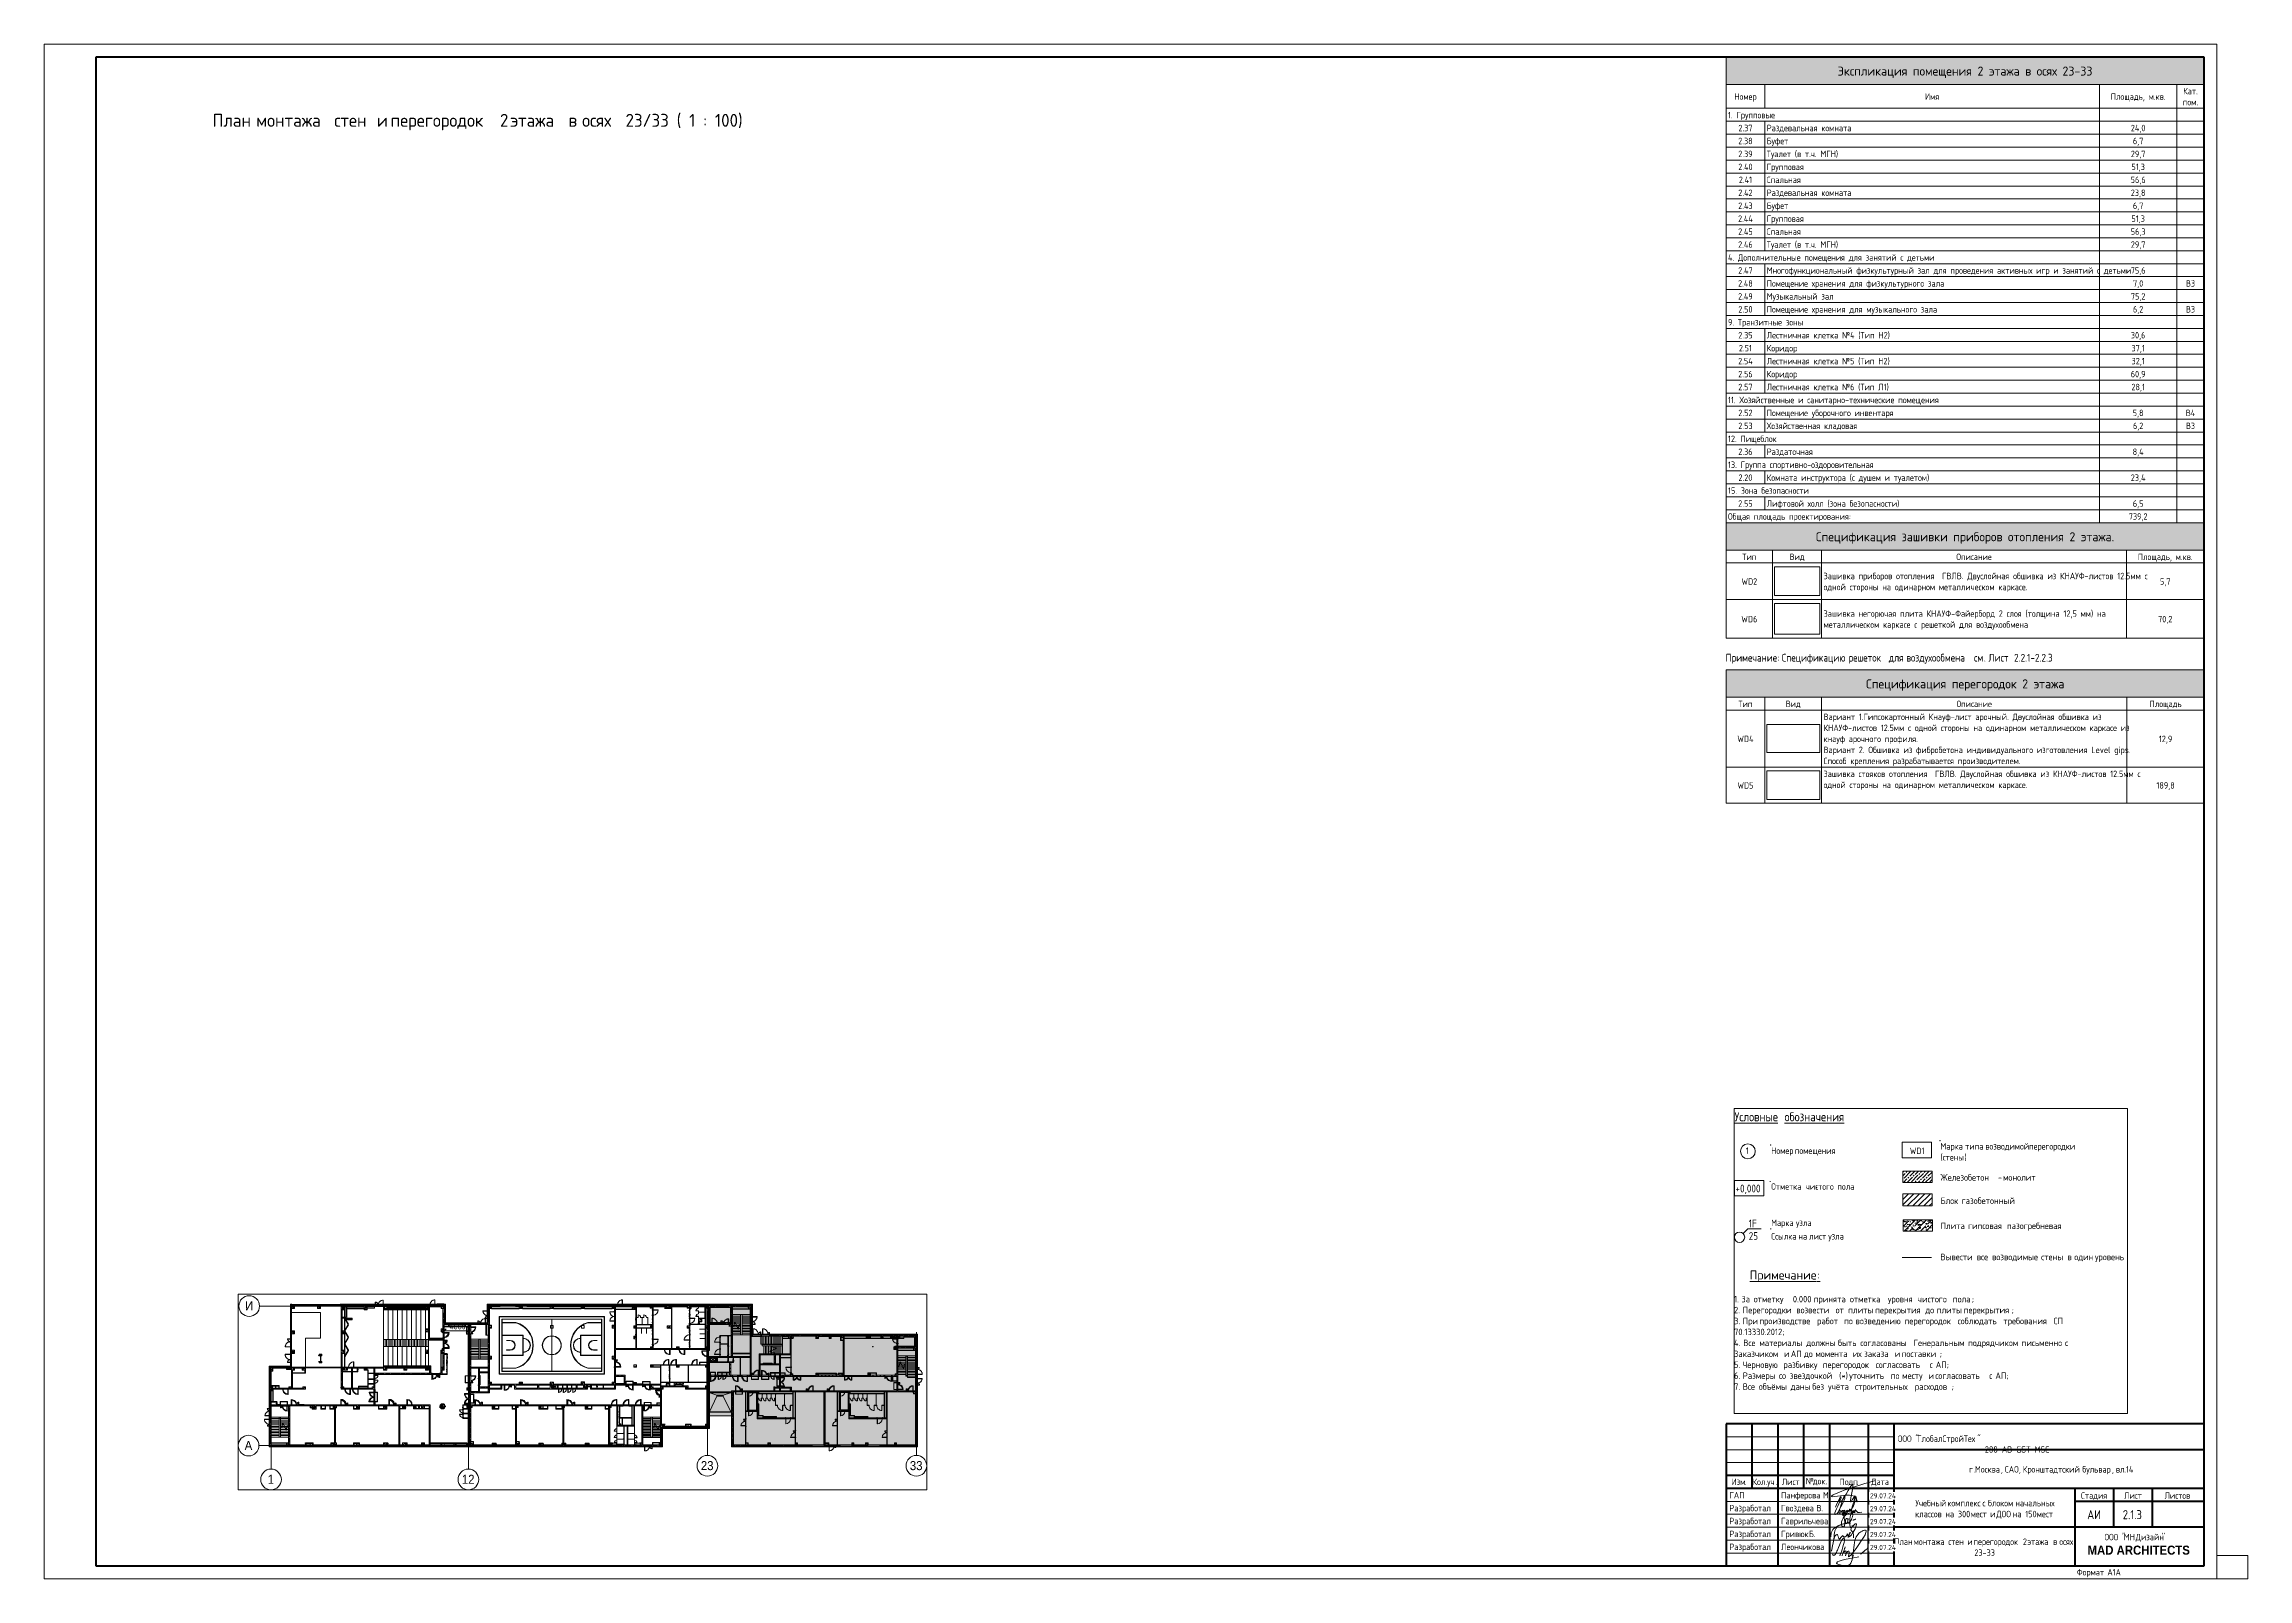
# Paper-space layout 'Layout1' of a CAD drawing. Header units: millimetres. Extents: x -841 to 12, y 0 to 594.
# The model-space entities are those that its viewports show. They can reach past a viewport. Long polylines and large blocks are cut down to what shows.
import ezdxf

# ---------------------------------------------------------------- set-up
doc = ezdxf.new("R2010")
doc.units = ezdxf.units.MM
for name, pattern in [('200_ШТРИХ__ш1_п0_6_', [160, 100, -60]), ('ADSK_Штрих_ш2 п1', [300, 200, -100]), ('Осевая', [3175, 635, -476.25, 1587.5, -476.25])]:
    doc.linetypes.add(name, pattern=pattern)
for name, color, linetype, lineweight in [('A-ANNO-DIMS', 7, 'Continuous', 9), ('A-ANNO-DIMS-500', 7, 'Continuous', 9), ('A-ANNO-NOTE', 7, 'Continuous', 9), ('A-DETL', 7, 'Continuous', 9), ('A-DETL-1', 7, 'ADSK_Штрих_ш2 п1', 9), ('A-DETL-GENF', 7, 'Continuous', 9), ('A-DETL-MBND-1', 7, '200_ШТРИХ__ш1_п0_6_', 9), ('A-DOOR-6', 7, 'Continuous', 5), ('A-GENM-2', 7, 'Continuous', 5), ('A-GLAZ-2', 7, 'Continuous', 5), ('A-GLAZ-CURT-1', 7, 'Continuous', 5), ('A-GLAZ-CWMG-2', 7, 'Continuous', 5), ('A-WALL', 7, 'Continuous', 9), ('A-WALL-4', 7, 'Continuous', 5), ('G-ANNO-LEGN', 7, 'Continuous', 9), ('G-ANNO-SCHD', 7, 'Continuous', 9), ('G-ANNO-TEXT', 7, 'Continuous', 9), ('G-ANNO-TTLB', 7, 'Continuous', 9), ('I-WALL-6', 7, 'Continuous', 5), ('S-COLS-1', 7, 'Continuous', 5), ('S-STRS-1', 7, 'Continuous', 5), ('S-STRS-MBND-1', 7, 'Continuous', 5), ('Оси', 7, 'Continuous', 9), ('Оси-1', 7, 'Continuous', 20), ('Оси-2', 7, 'Осевая', 9)]:
    doc.layers.add(name, color=color, linetype=linetype, lineweight=lineweight)
for name, color, linetype, lineweight, true_color in [('A-DETL-2', 7, 'Continuous', 5, 0x737373), ('A-DETL-GENF-3', 7, 'Continuous', 9, 0xe4eaf1), ('A-DETL-GENF-4', 9, 'Continuous', 9, 0x808080), ('A-DETL-GENF-5', 7, 'Continuous', 9, 0xc0c0c0), ('A-DETL-GENF-7', 7, 'Continuous', 5, 0xe2e2e2), ('A-DETL-GENF-8', 7, 'Continuous', 5, 0xb7b7b7), ('A-DETL-GENF-9', 7, 'Continuous', 5, 0xaaaaaa), ('A-DOOR-3', 7, 'Continuous', 5, 0xb7b7b7), ('A-DOOR-4', 7, 'Continuous', 5, 0xe2e2e2), ('A-DOOR-5', 7, 'Continuous', 5, 0xaaaaaa), ('A-DOOR-7', 7, 'Continuous', 5, 0x737373), ('A-DOOR-FRAM-3', 7, 'Continuous', 5, 0xe2e2e2), ('A-DOOR-FRAM-4', 7, 'Continuous', 5, 0xb7b7b7), ('A-DOOR-FRAM-5', 7, 'Continuous', 5, 0xaaaaaa), ('A-FLOR-2', 7, 'Continuous', 5, 0xaaaaaa), ('A-FLOR-3', 7, 'Continuous', 5, 0xb7b7b7), ('A-GENM-3', 7, 'Continuous', 5, 0x737373), ('A-GENM-4', 7, 'Continuous', 5, 0xe2ddcd), ('A-GLAZ-1', 7, 'Continuous', 5, 0x737373), ('A-GLAZ-CURT-2', 7, 'Continuous', 5, 0x737373), ('A-GLAZ-CWMG-3', 7, 'Continuous', 5, 0x383e42), ('A-GLAZ-CWMG-4', 7, 'Continuous', 5, 0x737373), ('A-ROOF-1', 7, 'Continuous', 5, 0x737373), ('A-WALL-5', 7, 'Continuous', 5, 0x737373), ('A-WALL-6', 7, 'Continuous', 9, 0x737373), ('A-WALL-PATT-1', 7, 'Continuous', 5, 0x787878), ('G-ANNO-TEXT-1', 7, 'Continuous', 9, 0x3c3c3c), ('I-WALL-4', 7, 'Continuous', 5, 0xe7e7e7), ('I-WALL-5', 7, 'Continuous', 9, 0xe7e7e7), ('I-WALL-7', 7, 'Continuous', 5, 0x737373), ('I-WALL-8', 7, 'Continuous', 5, 0x787878), ('M-EQPM-2', 7, 'Continuous', 5, 0x737373), ('S-COLS-2', 7, 'Continuous', 5, 0x737373), ('S-STRS-2', 7, 'Continuous', 5, 0x737373), ('S-STRS-MBND-2', 7, 'Continuous', 5, 0x737373)]:
    doc.layers.add(name, color=color, linetype=linetype, lineweight=lineweight, true_color=true_color)
doc.layers.add('A-DETL-GENF-6', color=7, linetype='Continuous', lineweight=9, true_color=0xc0c0c0, transparency=0.4)
doc.layers.add('G-ANNO-NPLT', color=7, linetype='Continuous', plot=False)
doc.styles.add('Arial_1', font='arial.ttf', dxfattribs={"width": 0.9, "height": 1750})
doc.styles.add('Arial_B', font='', dxfattribs={"width": 0.9, "height": 3.5})
doc.styles.add('GOST Common_10', font='GOST_Common.ttf', dxfattribs={"width": 0.9, "height": 3.5})
doc.styles.add('GOST Common_11', font='GOST_Common.ttf', dxfattribs={"width": 0.9, "height": 2})
doc.styles.add('GOST Common_12', font='GOST_Common.ttf', dxfattribs={"width": 0.9, "height": 3})
doc.styles.add('GOST Common_2', font='GOST_Common.ttf', dxfattribs={"height": 245})
doc.styles.add('GOST Common_3', font='GOST_Common.ttf', dxfattribs={"height": 175})
doc.styles.add('GOST Common_4', font='GOST_Common.ttf', dxfattribs={"width": 0.9, "height": 210})
doc.styles.add('GOST Common_5', font='GOST_Common.ttf', dxfattribs={"width": 0.9, "height": 175})
doc.styles.add('GOST Common_6', font='GOST_Common.ttf', dxfattribs={"width": 0.9, "height": 245})
doc.styles.add('GOST Common_7', font='GOST_Common.ttf', dxfattribs={"height": 5})
doc.styles.add('GOST Common_8', font='GOST_Common.ttf', dxfattribs={"height": 3.5})
doc.styles.add('GOST Common_9', font='GOST_Common.ttf', dxfattribs={"width": 0.9, "height": 2.5})
doc.styles.add('ISOCPEUR_2', font='isocpeur.ttf', dxfattribs={"width": 0.9, "height": 1000})
doc.styles.get('Arial_B').set_extended_font_data('Arial', bold=True)
doc.dimstyles.new('ISO-2_0_0_9К_Средний_округл2_2', dxfattribs={"dimscale": 304.8, "dimtxt": 995.981176, "dimasz": 2.46063, "dimexe": 1.968504, "dimexo": 0, "dimgap": 0, "dimtad": 1, "dimdec": 0, "dimrnd": 10, "dimzin": 0, "dimdsep": 46, "dimtxsty": 'ISOCPEUR_2', "dimblk1": 'OBLIQUE', "dimblk2": 'OBLIQUE', "dimsah": 1, "dimcen": 0.09, "dimdle": 1.968504, "dimazin": 0, "dimtfac": 1, "dimtdec": 4, "dimtix": 1, "dimtmove": 0, "dimatfit": 3, "dimfxl": 1, "dimtvp": 1, "dimtolj": 1, "dimtzin": 0, "dimarcsym": 2})
picture_1 = doc.add_image_def('image1.png', size_in_pixel=(121, 82))
picture_2 = doc.add_image_def('image2.png', size_in_pixel=(260, 164))
picture_3 = doc.add_image_def('image3.png', size_in_pixel=(321, 173))
picture_4 = doc.add_image_def('image4.png', size_in_pixel=(251, 133))
pattern_1 = [(45, (157507.65, 0), (-353.5534, 353.5534), []), (135, (157507.65, 0), (-353.5534, -353.5534), [])]
pattern_2 = [(45, (157507.65, 0), (-285.1231, 285.1231), []), (45, (157792.77, 0), (-285.1231, 285.1231), [504.031, -100.806, 16.764, -84.042])]
pattern_3 = [(135, (157507.65, 0), (-176.7767, -176.7767), [])]
pattern_4 = [(135, (157507.65, 0), (-353.5534, -353.5534), [])]
pattern_5 = [(45, (157507.65, 0), (-176.7767, 176.7767), [])]
pattern_6 = [(135, (1826.41, 164.685), (-14.14214, -14.14214), []), (225, (1826.41, 164.685), (14.14214, -14.14214), [])]
pattern_7 = [(45, (-296.384, 164.685), (-14.1421, 14.1421), []), (135, (-296.384, 164.685), (-14.1421, -14.1421), [])]
pattern_8 = [(135, (1751.41, 164.685), (-14.14214, -14.14214), []), (225, (1751.41, 164.685), (14.14214, -14.14214), [])]
pattern_9 = [(45, (-371.384, 164.685), (-14.1421, 14.1421), []), (135, (-371.384, 164.685), (-14.1421, -14.1421), [])]
pattern_10 = [(135, (1576.41, 164.685), (-14.14214, -14.14214), []), (225, (1576.41, 164.685), (14.14214, -14.14214), [])]
pattern_11 = [(45, (-546.384, 164.685), (-14.1421, 14.1421), []), (135, (-546.384, 164.685), (-14.1421, -14.1421), [])]
pattern_12 = [(135, (157507.65, 0), (-377.1708, -377.1708), [533.4, -88.9, 17.78, -88.9]), (135, (157507.65, 376.94), (-377.1708, -377.1708), []), (50, (157507.65, 0), (637.6445, -55.7866), [66.675, -733.425]), (355, (157507.65, 0), (-123.3494, 668.6992), [53.34, -586.74]), (100.451, (157560.8, -4.65), (514.299, 612.908), [56.665, -623.315]), (46.184, (157507.65, 177.8), (948.7764, -147.1497), [100.012, -1100.137]), (96.636, (157586.7, 165.5), (830.909, 865.997), [84.998, -934.973]), (351.184, (157507.7, 177.8), (830.918, 865.988), [80.01, -880.11]), (21, (157596.55, 133.35), (530.6506, -357.9283), [66.675, -733.425]), (326, (157596.55, 133.35), (216.308, 644.6585), [53.34, -586.74]), (71.451, (157640.8, 103.5), (746.9596, 286.7243), [56.665, -623.315]), (37.5, (157507.65, 0), (10.81053, 295.9426), [16.764, -562.864, 16.764, -578.866, -588.962]), (37.5, (157507.65, 0), (10.81053, 295.9426), [-1175.258, 16.764, -572.198]), (7.5, (157507.65, 0), (233.86916, 350.63175), [16.764, -322.834, 16.764, -549.529, -224.472]), (7.5, (157507.65, 0), (233.86916, 350.63175), [-905.891, 16.764, -207.708]), (327.5, (157309.4, 0), (474.5678, -20.0513), [16.764, -205.486, 16.764, -676.656, -920.115]), (327.5, (157309.4, 0), (474.5678, -20.0513), [-915.67, 16.764, -903.351]), (317.5, (157220.5, 0), (518.4522, 88.9934), [16.764, -272.161, 16.764, -443.738, -653.415]), (317.5, (157220.5, 0), (518.4522, 88.9934), [-749.427, 16.764, -636.651])]
pattern_13 = [(135, (1751.41, 174.685), (-14.14214, -14.14214), []), (225, (1751.41, 174.685), (14.14214, -14.14214), [])]
pattern_14 = [(45, (-371.384, 174.685), (-14.1421, 14.1421), []), (135, (-371.384, 174.685), (-14.1421, -14.1421), [])]
pattern_15 = [(135, (1751.41, 104.685), (-14.14214, -14.14214), []), (225, (1751.41, 104.685), (14.14214, -14.14214), [])]
pattern_16 = [(45, (-371.384, 104.685), (-14.1421, 14.1421), []), (135, (-371.384, 104.685), (-14.1421, -14.1421), [])]
pattern_17 = [(135, (1951.41, 164.685), (-14.14214, -14.14214), []), (225, (1951.41, 164.685), (14.14214, -14.14214), [])]
pattern_18 = [(45, (-171.384, 164.685), (-14.1421, 14.1421), []), (135, (-171.384, 164.685), (-14.1421, -14.1421), [])]
pattern_19 = [(45, (157507.65, 0), (-530.33, 530.33), []), (135, (157507.65, 0), (-530.33, -530.33), [])]

psp = doc.layouts.get("Layout1")

# ---------------------------------------------------------------- texts
at = {"layer": 'G-ANNO-SCHD', "line_spacing_factor": 1.022761}
for s, insert, char_height, width, attachment_point, style in [('Экспликация помещения 2 этажа в осях 23-33', (-97.48, 585.3), 3.5, 119.6956, 2, 'GOST Common_8'), ('Номер', (-182.49, 574.92), 2.5, 9.896, 2, 'GOST Common_9'), ('Имя', (-110.24, 574.92), 2.5, 6.1548, 2, 'GOST Common_9'), ('Площадь, м.кв.', (-30.49, 574.92), 2.5, 23.8349, 2, 'GOST Common_9'), ('Кат.\\Pпом.', (-10.23, 577.05), 2.5, 7.5125, 2, 'GOST Common_9'), ('1. Групповые', (-189.24, 567.77), 2.5, 20.2144, 1, 'GOST Common_9'), ('2.38', (-182.49, 557.75), 2.5, 6.4264, 2, 'GOST Common_9'), ('2.37', (-182.49, 562.76), 2.5, 6.4264, 2, 'GOST Common_9'), ('Раздевальная комната', (-174.24, 562.76), 2.5, 38.7996, 1, 'GOST Common_9'), ('Буфет', (-174.24, 557.75), 2.5, 10.7106, 1, 'GOST Common_9'), ('24,0', (-30.49, 562.76), 2.5, 6.8186, 2, 'GOST Common_9'), ('6,7', (-30.49, 557.75), 2.5, 4.6765, 2, 'GOST Common_9'), ('2.39', (-182.49, 552.74), 2.5, 6.4264, 2, 'GOST Common_9'), ('2.40', (-182.49, 547.73), 2.5, 6.6979, 2, 'GOST Common_9'), ('Туалет (в т.ч. МГН)', (-174.24, 552.74), 2.5, 31.4983, 1, 'GOST Common_9'), ('Групповая', (-174.24, 547.73), 2.5, 17.1068, 1, 'GOST Common_9'), ('29,7', (-30.49, 552.74), 2.5, 6.5471, 2, 'GOST Common_9'), ('51,3', (-30.49, 547.73), 2.5, 6.0341, 2, 'GOST Common_9'), ('2.42', (-182.49, 537.71), 2.5, 6.6979, 2, 'GOST Common_9'), ('2.41', (-182.49, 542.72), 2.5, 6.185, 2, 'GOST Common_9'), ('Спальная', (-174.24, 542.72), 2.5, 15.5078, 1, 'GOST Common_9'), ('Раздевальная комната', (-174.24, 537.71), 2.5, 38.7996, 1, 'GOST Common_9'), ('23,8', (-30.49, 537.71), 2.5, 6.5471, 2, 'GOST Common_9'), ('56,6', (-30.49, 542.72), 2.5, 6.5471, 2, 'GOST Common_9'), ('2.43', (-182.49, 532.69), 2.5, 6.6979, 2, 'GOST Common_9'), ('Буфет', (-174.24, 532.69), 2.5, 10.7106, 1, 'GOST Common_9'), ('6,7', (-30.49, 532.69), 2.5, 4.6765, 2, 'GOST Common_9'), ('2.44', (-182.49, 527.68), 2.5, 6.9694, 2, 'GOST Common_9'), ('2.45', (-182.49, 522.67), 2.5, 6.6979, 2, 'GOST Common_9'), ('Спальная', (-174.24, 522.67), 2.5, 15.5078, 1, 'GOST Common_9'), ('Групповая', (-174.24, 527.68), 2.5, 17.1068, 1, 'GOST Common_9'), ('56,3', (-30.49, 522.67), 2.5, 6.5471, 2, 'GOST Common_9'), ('51,3', (-30.49, 527.68), 2.5, 6.0341, 2, 'GOST Common_9'), ('4. Дополнительные помещения для занятий с детьми', (-189.24, 512.65), 2.5, 87.103, 1, 'GOST Common_9'), ('2.46', (-182.49, 517.66), 2.5, 6.6979, 2, 'GOST Common_9'), ('Туалет (в т.ч. МГН)', (-174.24, 517.66), 2.5, 31.4983, 1, 'GOST Common_9'), ('29,7', (-30.49, 517.66), 2.5, 6.5471, 2, 'GOST Common_9'), ('2.47', (-182.49, 507.64), 2.5, 6.6979, 2, 'GOST Common_9'), ('Многофункциональный физкультурный зал для проведения активных игр и занятий с детьми', (-174.24, 507.64), 2.5, 153.4183, 1, 'GOST Common_9'), ('75,6', (-30.49, 507.64), 2.5, 6.5471, 2, 'GOST Common_9'), ('2.48', (-182.49, 502.62), 2.5, 6.6979, 2, 'GOST Common_9'), ('2.49', (-182.49, 497.61), 2.5, 6.6979, 2, 'GOST Common_9'), ('Музыкальный зал', (-174.24, 497.61), 2.5, 28.5114, 1, 'GOST Common_9'), ('Помещение хранения для физкультурного зала', (-174.24, 502.62), 2.5, 77.8405, 1, 'GOST Common_9'), ('75,2', (-30.49, 497.61), 2.5, 6.5471, 2, 'GOST Common_9'), ('7,0', (-30.49, 502.62), 2.5, 4.6765, 2, 'GOST Common_9'), ('В3', (-10.23, 502.62), 2.5, 4.0127, 2, 'GOST Common_9'), ('9. Транзитные зоны', (-189.24, 487.59), 2.5, 32.1318, 1, 'GOST Common_9'), ('2.50', (-182.49, 492.6), 2.5, 6.4264, 2, 'GOST Common_9'), ('Помещение хранения для музыкального зала', (-174.24, 492.6), 2.5, 73.8278, 1, 'GOST Common_9'), ('6,2', (-30.49, 492.6), 2.5, 4.6765, 2, 'GOST Common_9'), ('В3', (-10.23, 492.6), 2.5, 4.0127, 2, 'GOST Common_9'), ('2.35', (-182.49, 482.58), 2.5, 6.4264, 2, 'GOST Common_9'), ('Лестничная клетка №4 (Тип Н2)', (-174.24, 482.58), 2.5, 52.7686, 1, 'GOST Common_9'), ('30,6', (-30.49, 482.58), 2.5, 6.5471, 2, 'GOST Common_9'), ('2.54', (-182.49, 472.56), 2.5, 6.6979, 2, 'GOST Common_9'), ('2.51', (-182.49, 477.57), 2.5, 5.9135, 2, 'GOST Common_9'), ('Лестничная клетка №5 (Тип Н2)', (-174.24, 472.56), 2.5, 52.4971, 1, 'GOST Common_9'), ('Коридор', (-174.24, 477.57), 2.5, 13.3656, 1, 'GOST Common_9'), ('37,1', (-30.49, 477.57), 2.5, 6.0341, 2, 'GOST Common_9'), ('32,1', (-30.49, 472.56), 2.5, 6.0341, 2, 'GOST Common_9'), ('2.56', (-182.49, 467.54), 2.5, 6.4264, 2, 'GOST Common_9'), ('2.57', (-182.49, 462.53), 2.5, 6.4264, 2, 'GOST Common_9'), ('Лестничная клетка №6 (Тип Л1)', (-174.24, 462.53), 2.5, 51.9842, 1, 'GOST Common_9'), ('Коридор', (-174.24, 467.54), 2.5, 13.3656, 1, 'GOST Common_9'), ('60,9', (-30.49, 467.54), 2.5, 6.5471, 2, 'GOST Common_9'), ('28,1', (-30.49, 462.53), 2.5, 6.0341, 2, 'GOST Common_9'), ('11. Хозяйственные и санитарно-технические помещения', (-189.24, 457.52), 2.5, 92.8052, 1, 'GOST Common_9'), ('2.52', (-182.49, 452.51), 2.5, 6.4264, 2, 'GOST Common_9'), ('Помещение уборочного инвентаря', (-174.24, 452.51), 2.5, 56.4193, 1, 'GOST Common_9'), ('5,8', (-30.49, 452.51), 2.5, 4.6765, 2, 'GOST Common_9'), ('В4', (-10.23, 452.51), 2.5, 4.2842, 2, 'GOST Common_9'), ('2.53', (-182.49, 447.5), 2.5, 6.4264, 2, 'GOST Common_9'), ('Хозяйственная кладовая', (-174.24, 447.5), 2.5, 41.7563, 1, 'GOST Common_9'), ('6,2', (-30.49, 447.5), 2.5, 4.6765, 2, 'GOST Common_9'), ('В3', (-10.23, 447.5), 2.5, 4.0127, 2, 'GOST Common_9'), ('12. Пищеблок', (-189.24, 442.49), 2.5, 21.029, 1, 'GOST Common_9'), ('2.36', (-182.49, 437.48), 2.5, 6.4264, 2, 'GOST Common_9'), ('Раздаточная', (-174.24, 437.48), 2.5, 22.085, 1, 'GOST Common_9'), ('8,4', (-30.49, 437.48), 2.5, 4.948, 2, 'GOST Common_9'), ('13. Группа спортивно-оздоровительная', (-189.24, 432.46), 2.5, 65.1688, 1, 'GOST Common_9'), ('2.20', (-182.49, 427.45), 2.5, 6.4264, 2, 'GOST Common_9'), ('Комната инструктора (с душем и туалетом)', (-174.24, 427.45), 2.5, 73.5261, 1, 'GOST Common_9'), ('23,4', (-30.49, 427.45), 2.5, 6.8186, 2, 'GOST Common_9'), ('15. Зона безопасности', (-189.24, 422.44), 2.5, 36.4764, 1, 'GOST Common_9'), ('Общая площадь проектирования:', (-189.24, 412.42), 2.5, 54.5789, 1, 'GOST Common_9'), ('2.55', (-182.49, 417.43), 2.5, 6.4264, 2, 'GOST Common_9'), ('Лифтовой холл (зона безопасности)', (-174.24, 417.43), 2.5, 59.0743, 1, 'GOST Common_9'), ('739,2', (-30.49, 412.42), 2.5, 8.4176, 2, 'GOST Common_9'), ('6,5', (-30.49, 417.43), 2.5, 4.6765, 2, 'GOST Common_9'), ('Спецификация зашивки приборов отопления 2 этажа.', (-97.5, 405.07), 3.5, 139.1662, 2, 'GOST Common_8'), ('Тип', (-180.99, 396.82), 2.5, 5.8833, 2, 'GOST Common_9'), ('Вид', (-162.49, 396.82), 2.5, 5.8833, 2, 'GOST Common_9'), ('Описание', (-94, 396.82), 2.5, 15.2664, 2, 'GOST Common_9'), ('Площадь, м.кв.', (-20.01, 396.82), 2.5, 23.8349, 2, 'GOST Common_9'), ('WD2', (-180.99, 387.26), 2.5, 6.9694, 2, 'GOST Common_9'), ('Зашивка приборов отопления  ГВЛВ. Двуслойная обшивка из КНАУФ-листов 12.5мм с\\Pодной стороны на одинарном металлическом каркасе.', (-152.24, 389.39), 2.5, 138.6949, 1, 'GOST Common_9'), ('5,7', (-20.01, 387.26), 2.5, 4.6765, 2, 'GOST Common_9'), ('WD6', (-180.99, 372.71), 2.5, 6.9694, 2, 'GOST Common_9'), ('Зашивка негорючая плита КНАУФ-Файерборд 2 слоя (толщина 12,5 мм) на\\Pметаллическом каркасе с решеткой для воздухообмена', (-152.24, 374.84), 2.5, 122.101, 1, 'GOST Common_9'), ('70,2', (-20.01, 372.71), 2.5, 6.5471, 2, 'GOST Common_9'), ('Спецификация перегородок 2 этажа', (-97.43, 348.14), 3.5, 94.6921, 2, 'GOST Common_8'), ('Тип', (-182.49, 339.89), 2.5, 5.8833, 2, 'GOST Common_9'), ('Вид', (-163.99, 339.89), 2.5, 5.8833, 2, 'GOST Common_9'), ('Вариант 1.Гипсокартонный Кнауф-лист арочный. Двуслойная обшивка из\\PКНАУФ-листов 12.5мм с одной стороны на одинарном металлическом каркасе из\\Pкнауф арочного профиля.\\PВариант 2. Обшивка из фибробетона индивидуального изготовления Level gips.\\PСпособ крепления разрабатывается производителем.', (-152.25, 334.88), 2.5, 132.0272, 1, 'GOST Common_9'), ('Описание', (-93.94, 339.89), 2.5, 15.2664, 2, 'GOST Common_9'), ('Площадь', (-19.88, 339.89), 2.5, 14.4518, 2, 'GOST Common_9'), ('WD4', (-182.49, 326.35), 2.5, 7.241, 2, 'GOST Common_9'), ('12,9', (-19.88, 326.35), 2.5, 6.0341, 2, 'GOST Common_9'), ('WD5', (-182.49, 308.34), 2.5, 6.9694, 2, 'GOST Common_9'), ('Зашивка стояков отопления  ГВЛВ. Двуслойная обшивка из КНАУФ-листов 12.5мм с\\Pодной стороны на одинарном металлическом каркасе.', (-152.25, 312.82), 2.5, 137.1261, 1, 'GOST Common_9'), ('189,8', (-19.88, 308.34), 2.5, 7.9047, 2, 'GOST Common_9')]:
    psp.add_mtext(s, dxfattribs=dict(at, insert=insert, char_height=char_height, width=width, attachment_point=attachment_point, style=style))
at = {"layer": 'G-ANNO-TEXT', "char_height": 3, "attachment_point": 1, "style": 'GOST Common_12'}
for s, insert, width in [('Примечание', (-190.15, 358.02), 24.1709), (': ', (-170.21, 358.02), 2.1646), ('Спецификацию', (-168.42, 358.02), 30.1595), ('\\fGOST Common|b0|i0|c204|p34|;\\W.9; ', (-143.54, 358.02), 1.1544), ('решеток', (-142.59, 358.02), 17.7494), ('\\fGOST Common|b0|i0|c204|p34|;\\W.9; ', (-127.94, 358.02), 1.1544), ('для', (-126.99, 358.02), 7.0709), ('\\fGOST Common|b0|i0|c204|p34|;\\W.9; ', (-121.16, 358.02), 1.1544), ('воздухообмена', (-120.2, 358.02), 30.5924), ('\\fGOST Common|b0|i0|c204|p34|;\\W.9; ', (-94.96, 358.02), 1.1544), ('см', (-94.01, 358.02), 4.6177), ('. ', (-90.2, 358.02), 2.1646), ('Лист', (-88.41, 358.02), 10.0291), (' 2.2.1-2.2.3', (-80.14, 358.02), 20.8519)]:
    psp.add_mtext(s, dxfattribs=dict(at, insert=insert, width=width))
at = {"layer": 'G-ANNO-TTLB', "attachment_point": 1}
for s, insert, char_height, width, style in [('План', (-775.81, 566.99), 5, 18.4388, 'GOST Common_7'), ('\\fGOST Common|b0|i0|c204|p34|; ', (-760.59, 566.99), 5, 2.0844, 'GOST Common_7'), ('монтажа', (-758.87, 566.99), 5, 34.4726, 'GOST Common_7'), ('\\fGOST Common|b0|i0|c204|p34|; ', (-730.43, 566.99), 5, 2.0844, 'GOST Common_7'), ('стен', (-728.71, 566.99), 5, 17.9578, 'GOST Common_7'), ('\\fGOST Common|b0|i0|c204|p34|; ', (-713.89, 566.99), 5, 2.0844, 'GOST Common_7'), ('\\fGOST Common|b0|i0|c204|p34|;и', (-712.18, 566.99), 5, 4.3291, 'GOST Common_7'), ('\\fGOST Common|b0|i0|c204|p34|; ', (-708.6, 566.99), 5, 2.0844, 'GOST Common_7'), ('перегородок', (-706.88, 566.99), 5, 47.6202, 'GOST Common_7'), (' 2 ', (-667.59, 566.99), 5, 8.4979, 'GOST Common_7'), ('этажа', (-660.58, 566.99), 5, 25.2532, 'GOST Common_7'), ('\\fGOST Common|b0|i0|c204|p34|; ', (-639.75, 566.99), 5, 2.0844, 'GOST Common_7'), ('\\fGOST Common|b0|i0|c204|p34|;в', (-638.03, 566.99), 5, 4.3291, 'GOST Common_7'), ('\\fGOST Common|b0|i0|c204|p34|; ', (-634.45, 566.99), 5, 2.0844, 'GOST Common_7'), ('осях', (-632.73, 566.99), 5, 16.6751, 'GOST Common_7'), (' 23/33 ( 1 : 100)', (-618.98, 566.99), 5, 53.7932, 'GOST Common_7'), ('ООО', (-123.53, 55.52), 2.5, 6.4937, 'GOST Common_9'), (' "', (-118.17, 55.52), 2.5, 2.5975, 'GOST Common_9'), ('ГлобалСтройТех', (-116.03, 55.52), 2.5, 28.2114, 'GOST Common_9'), ('"                                                                               288-AB-GST-MSC', (-92.75, 55.52), 2.5, 105.1974, 'GOST Common_9'), ('\\fGOST Common|b0|i0|c204|p34|;\\W.9;г', (-95.9, 43.66), 2.5, 1.9481, 'GOST Common_9'), ('Москва', (-93.64, 43.66), 2.5, 12.1215, 'GOST Common_9'), ('САО', (-82.09, 43.66), 2.5, 6.5658, 'GOST Common_9'), ('Кронштадтский', (-75.12, 43.66), 2.5, 26.9848, 'GOST Common_9'), ('\\fGOST Common|b0|i0|c204|p34|;\\W.9; ', (-52.86, 43.66), 2.5, 0.938, 'GOST Common_9'), ('бульвар', (-52.08, 43.66), 2.5, 13.8532, 'GOST Common_9'), ('вл', (-39.11, 43.66), 2.5, 3.8962, 'GOST Common_9'), ('.14', (-35.89, 43.66), 2.5, 4.3291, 'GOST Common_9'), ('\\fGOST Common|b0|i0|c204|p34|;\\W.9;.', (-94.29, 43.66), 2.5, 0.7937, 'GOST Common_9'), (', ', (-83.64, 43.66), 2.5, 1.8759, 'GOST Common_9'), (', ', (-76.67, 43.66), 2.5, 1.8759, 'GOST Common_9'), (', ', (-40.65, 43.66), 2.5, 1.8759, 'GOST Common_9'), ('Учебный', (-116.7, 30.59), 2.5, 14.0696, 'GOST Common_9'), ('классов', (-116.82, 26.36), 2.5, 13.2759, 'GOST Common_9'), ('\\fGOST Common|b0|i0|c204|p34|;\\W.9; ', (-105.87, 26.36), 2.5, 0.938, 'GOST Common_9'), ('\\fGOST Common|b0|i0|c204|p34|;\\W.9; ', (-105.1, 30.59), 2.5, 0.938, 'GOST Common_9'), ('на', (-105.1, 26.36), 2.5, 4.1127, 'GOST Common_9'), ('комплекс', (-104.32, 30.59), 2.5, 15.5127, 'GOST Common_9'), (' 300 ', (-101.7, 26.36), 2.5, 7.7203, 'GOST Common_9'), ('мест', (-95.33, 26.36), 2.5, 8.2253, 'GOST Common_9'), ('\\fGOST Common|b0|i0|c204|p34|;\\W.9; ', (-91.52, 30.59), 2.5, 0.938, 'GOST Common_9'), ('\\fGOST Common|b0|i0|c204|p34|;\\W.9;с', (-90.75, 30.59), 2.5, 1.6595, 'GOST Common_9'), ('\\fGOST Common|b0|i0|c204|p34|;\\W.9; ', (-89.38, 30.59), 2.5, 0.938, 'GOST Common_9'), ('\\fGOST Common|b0|i0|c204|p34|;\\W.9; ', (-88.55, 26.36), 2.5, 0.938, 'GOST Common_9'), ('блоком', (-88.61, 30.59), 2.5, 11.9051, 'GOST Common_9'), ('\\fGOST Common|b0|i0|c204|p34|;\\W.9;и', (-87.77, 26.36), 2.5, 1.9481, 'GOST Common_9'), ('\\fGOST Common|b0|i0|c204|p34|;\\W.9; ', (-86.17, 26.36), 2.5, 0.938, 'GOST Common_9'), ('ДОО', (-85.39, 26.36), 2.5, 6.7823, 'GOST Common_9'), ('\\fGOST Common|b0|i0|c204|p34|;\\W.9; ', (-79.8, 26.36), 2.5, 0.938, 'GOST Common_9'), ('на', (-79.02, 26.36), 2.5, 4.1127, 'GOST Common_9'), ('\\fGOST Common|b0|i0|c204|p34|;\\W.9; ', (-78.78, 30.59), 2.5, 0.938, 'GOST Common_9'), ('начальных', (-78.01, 30.59), 2.5, 18.1823, 'GOST Common_9'), (' 150 ', (-75.63, 26.36), 2.5, 7.143, 'GOST Common_9'), ('мест', (-69.73, 26.36), 2.5, 8.2253, 'GOST Common_9'), ('АИ', (-50.19, 26.62), 3.5, 6.5658, 'GOST Common_10'), ('2.1.3', (-36.45, 26.62), 3.5, 9.5962, 'GOST Common_10'), ('План', (-124.95, 15.66), 2.5, 8.2253, 'GOST Common_9'), ('\\fGOST Common|b0|i0|c204|p34|;\\W.9; ', (-118.16, 15.66), 2.5, 0.938, 'GOST Common_9'), ('монтажа', (-117.39, 15.66), 2.5, 15.2962, 'GOST Common_9'), ('\\fGOST Common|b0|i0|c204|p34|;\\W.9; ', (-104.77, 15.66), 2.5, 0.938, 'GOST Common_9'), ('стен', (-104, 15.66), 2.5, 8.0089, 'GOST Common_9'), ('\\fGOST Common|b0|i0|c204|p34|;\\W.9; ', (-97.39, 15.66), 2.5, 0.938, 'GOST Common_9'), ('\\fGOST Common|b0|i0|c204|p34|;\\W.9;и', (-96.61, 15.66), 2.5, 1.9481, 'GOST Common_9'), ('\\fGOST Common|b0|i0|c204|p34|;\\W.9; ', (-95.01, 15.66), 2.5, 0.938, 'GOST Common_9'), ('перегородок', (-94.23, 15.66), 2.5, 21.4291, 'GOST Common_9'), ('23-33', (-93.88, 11.42), 2.5, 9.7405, 'GOST Common_9'), (' 2 ', (-76.55, 15.66), 2.5, 3.824, 'GOST Common_9'), ('этажа', (-73.4, 15.66), 2.5, 11.1835, 'GOST Common_9'), ('\\fGOST Common|b0|i0|c204|p34|;\\W.9; ', (-64.17, 15.66), 2.5, 0.938, 'GOST Common_9'), ('\\fGOST Common|b0|i0|c204|p34|;\\W.9;в', (-63.4, 15.66), 2.5, 1.9481, 'GOST Common_9'), ('\\fGOST Common|b0|i0|c204|p34|;\\W.9; ', (-61.79, 15.66), 2.5, 0.938, 'GOST Common_9'), ('осях', (-61.01, 15.66), 2.5, 7.5038, 'GOST Common_9')]:
    psp.add_mtext(s, dxfattribs=dict(at, insert=insert, char_height=char_height, width=width, style=style))

msp = doc.modelspace()

# ---------------------------------------------------------------- texts
at = {"layer": 'G-ANNO-TEXT', "attachment_point": 1}
for s, insert, char_height, width, style in [('\\LУсловные', (127313.5, 7325.6), 245, 1550.544, 'GOST Common_6'), ('\\L\\fGOST Common|b0|i0|c204|p34|;\\W.9;\\L ', (128592.8, 7325.6), 245, 90.911, 'GOST Common_6'), ('\\Lобозначения', (128667.8, 7325.6), 245, 2111.164, 'GOST Common_6'), ('Марка', (132891.1, 6489.6), 175, 747.493, 'GOST Common_5'), ('\\fGOST Common|b0|i0|c204|p34|;\\W.9; ', (133507.9, 6489.6), 175, 65.658, 'GOST Common_5'), ('\\fGOST Common|b0|i0|c204|p34|;\\W.9; ', (134053.8, 6489.6), 175, 65.658, 'GOST Common_5'), ('возводимой', (134107.9, 6489.6), 175, 1368.721, 'GOST Common_5'), ('\\fGOST Common|b0|i0|c204|p34|;\\W.9; ', (135237.2, 6489.6), 175, 65.658, 'GOST Common_5'), ('\\fGOST Common|b0|i0|c204|p34|;\\W.9; ', (136529.1, 6489.6), 175, 65.658, 'GOST Common_5'), ('типа', (133562, 6489.6), 175, 595.974, 'GOST Common_5'), ('перегородки', (135291.4, 6489.6), 175, 1500.037, 'GOST Common_5'), ('\\fGOST Common|b0|i0|c204|p34|;\\W.9;1', (127616, 6371.5), 175, 95.962, 'GOST Common_5'), ('Номер', (128304.6, 6371.5), 175, 712.139, 'GOST Common_5'), ('\\fGOST Common|b0|i0|c204|p34|;\\W.9; ', (128892.1, 6371.5), 175, 65.658, 'GOST Common_5'), ('\\fGOST Common|b0|i0|c204|p34|;\\W.9; ', (130017.3, 6371.5), 175, 65.658, 'GOST Common_5'), ('WD1', (132060.8, 6367.7), 175, 459.607, 'GOST Common_5'), ('помещения', (128946.3, 6371.5), 175, 1298.012, 'GOST Common_5'), ('\\fGOST Common|b0|i0|c204|p34|;\\W.9;(', (132891.1, 6193.3), 175, 75.759, 'GOST Common_5'), ('\\fGOST Common|b0|i0|c204|p34|;\\W.9;)', (133541.2, 6193.3), 175, 75.759, 'GOST Common_5'), ('стены', (132953.6, 6193.3), 175, 712.139, 'GOST Common_5'), ('Отметка', (128306, 5401.5), 175, 1070.734, 'GOST Common_5'), ('\\fGOST Common|b0|i0|c204|p34|;\\W.9; ', (129189.4, 5401.5), 175, 65.658, 'GOST Common_5'), ('\\fGOST Common|b0|i0|c204|p34|;\\W.9; ', (130043.7, 5401.5), 175, 65.658, 'GOST Common_5'), ('\\fGOST Common|b0|i0|c204|p34|;\\W.9; ', (130560.4, 5401.5), 175, 65.658, 'GOST Common_5'), ('чистого', (129243.6, 5401.5), 175, 969.721, 'GOST Common_5'), ('пола', (130097.8, 5401.5), 175, 560.62, 'GOST Common_5'), ('1F', (127694.9, 4416.3), 210, 282.835, 'GOST Common_4'), ('Марка', (128304.8, 4417.3), 175, 747.493, 'GOST Common_5'), ('\\fGOST Common|b0|i0|c204|p34|;\\W.9; ', (128921.6, 4417.3), 175, 65.658, 'GOST Common_5'), ('\\fGOST Common|b0|i0|c204|p34|;\\W.9; ', (129430, 4417.3), 175, 65.658, 'GOST Common_5'), ('узла', (128975.7, 4417.3), 175, 550.519, 'GOST Common_5'), ('25', (127694.9, 4077.1), 210, 323.24, 'GOST Common_4'), ('Ссылка', (128304.8, 4052.3), 175, 828.304, 'GOST Common_5'), ('\\fGOST Common|b0|i0|c204|p34|;\\W.9; ', (128988.2, 4052.3), 175, 65.658, 'GOST Common_5'), ('\\fGOST Common|b0|i0|c204|p34|;\\W.9; ', (129279.9, 4052.3), 175, 65.658, 'GOST Common_5'), ('\\fGOST Common|b0|i0|c204|p34|;\\W.9; ', (129796.7, 4052.3), 175, 65.658, 'GOST Common_5'), ('узла', (129850.8, 4052.3), 175, 550.519, 'GOST Common_5'), ('на', (129042.4, 4052.3), 175, 287.886, 'GOST Common_5'), ('лист', (129334.1, 4052.3), 175, 560.62, 'GOST Common_5')]:
    msp.add_mtext(s, dxfattribs=dict(at, insert=insert, char_height=char_height, width=width, style=style))
at = {"layer": 'G-ANNO-TEXT-1', "attachment_point": 1}
for s, insert, char_height, width, style in [('Железобетон', (132891.1, 5647.3), 175, 1756.497, 'GOST Common_3'), ('монолит', (134585.8, 5647.3), 175, 1116.751, 'GOST Common_3'), (' - ', (134340.4, 5647.3), 175, 297.426, 'GOST Common_3'), ('+0,000', (127337.4, 5365.5), 210, 888.911, 'GOST Common_4'), ('\\fGOST Common|b0|i0|c204|p34|; ', (133405.1, 5015.9), 175, 72.954, 'GOST Common_3'), ('газобетонный', (133465.3, 5015.9), 175, 1879.957, 'GOST Common_3'), ('Блок', (132891.1, 5015.9), 175, 622.911, 'GOST Common_3'), ('Плита', (132891.1, 4335.9), 175, 830.548, 'GOST Common_3'), ('\\fGOST Common|b0|i0|c204|p34|; ', (133576.4, 4335.9), 175, 72.954, 'GOST Common_3'), ('\\fGOST Common|b0|i0|c204|p34|; ', (134632.1, 4335.9), 175, 72.954, 'GOST Common_3'), ('пазогребневая', (134692.3, 4335.9), 175, 1992.193, 'GOST Common_3'), ('гипсовая', (133636.6, 4335.9), 175, 1206.54, 'GOST Common_3'), ('Вывести', (132891.1, 3492.3), 175, 1116.751, 'GOST Common_3'), ('\\fGOST Common|b0|i0|c204|p34|; ', (133812.5, 3492.3), 175, 72.954, 'GOST Common_3'), ('\\fGOST Common|b0|i0|c204|p34|; ', (134229.3, 3492.3), 175, 72.954, 'GOST Common_3'), ('\\fGOST Common|b0|i0|c204|p34|; ', (135558.1, 3492.3), 175, 72.954, 'GOST Common_3'), ('\\fGOST Common|b0|i0|c204|p34|; ', (136271.2, 3492.3), 175, 72.954, 'GOST Common_3'), ('\\fGOST Common|b0|i0|c204|p34|; ', (136456.4, 3492.3), 175, 72.954, 'GOST Common_3'), ('\\fGOST Common|b0|i0|c204|p34|; ', (137016.6, 3492.3), 175, 72.954, 'GOST Common_3'), ('возводимые', (134289.4, 3492.3), 175, 1537.637, 'GOST Common_3'), ('все', (133872.7, 3492.3), 175, 432.11, 'GOST Common_3'), ('стены', (135618.3, 3492.3), 175, 791.266, 'GOST Common_3'), ('\\fGOST Common|b0|i0|c204|p34|;в', (136331.4, 3492.3), 175, 151.519, 'GOST Common_3'), ('один', (136516.6, 3492.3), 175, 606.076, 'GOST Common_3'), ('уровень', (137076.8, 3492.3), 175, 1060.633, 'GOST Common_3'), ('\\LПримечание', (127724.2, 3038.8), 245, 2216.666, 'GOST Common_2'), ('\\L\\fGOST Common|b0|i0|c204|p34|;\\L:', (129553.1, 3038.8), 245, 89.789, 'GOST Common_2'), ('1. ', (127298.3, 2350.7), 175, 241.308, 'GOST Common_3'), ('За', (127497.4, 2350.7), 175, 331.097, 'GOST Common_3'), ('\\fGOST Common|b0|i0|c204|p34|; ', (127770.6, 2350.7), 175, 72.954, 'GOST Common_3'), (' 0.000 ', (128784.6, 2350.7), 175, 813.713, 'GOST Common_3'), ('\\fGOST Common|b0|i0|c204|p34|; ', (130377.4, 2350.7), 175, 72.954, 'GOST Common_3'), ('\\fGOST Common|b0|i0|c204|p34|; ', (131405.3, 2350.7), 175, 72.954, 'GOST Common_3'), ('\\fGOST Common|b0|i0|c204|p34|; ', (132215.6, 2350.7), 175, 72.954, 'GOST Common_3'), ('\\fGOST Common|b0|i0|c204|p34|; ', (133164.8, 2350.7), 175, 72.954, 'GOST Common_3'), ('отметку', (127830.8, 2350.7), 175, 1156.033, 'GOST Common_3'), ('принята', (129456, 2350.7), 175, 1116.751, 'GOST Common_3'), ('отметка', (130437.6, 2350.7), 175, 1172.869, 'GOST Common_3'), ('уровня', (131465.5, 2350.7), 175, 909.114, 'GOST Common_3'), ('чистого', (132275.8, 2350.7), 175, 1077.468, 'GOST Common_3'), ('пола', (133225, 2350.7), 175, 622.911, 'GOST Common_3'), ('\\fGOST Common|b0|i0|c204|p34|;;', (133739, 2350.7), 175, 72.954, 'GOST Common_3'), ('2. ', (127298.3, 2054.4), 175, 286.202, 'GOST Common_3'), ('Перегородки', (127534.5, 2054.4), 175, 1683.544, 'GOST Common_3'), ('\\fGOST Common|b0|i0|c204|p34|; ', (128923.5, 2054.4), 175, 72.954, 'GOST Common_3'), ('\\fGOST Common|b0|i0|c204|p34|; ', (129988.5, 2054.4), 175, 72.954, 'GOST Common_3'), ('\\fGOST Common|b0|i0|c204|p34|; ', (130331.1, 2054.4), 175, 72.954, 'GOST Common_3'), ('\\fGOST Common|b0|i0|c204|p34|; ', (131062.7, 2054.4), 175, 72.954, 'GOST Common_3'), ('\\fGOST Common|b0|i0|c204|p34|; ', (132419.3, 2054.4), 175, 72.954, 'GOST Common_3'), ('\\fGOST Common|b0|i0|c204|p34|; ', (132729.6, 2054.4), 175, 72.954, 'GOST Common_3'), ('\\fGOST Common|b0|i0|c204|p34|; ', (133461.1, 2054.4), 175, 72.954, 'GOST Common_3'), ('возвести', (128983.7, 2054.4), 175, 1217.763, 'GOST Common_3'), ('от', (130048.7, 2054.4), 175, 342.321, 'GOST Common_3'), ('плиты', (130391.3, 2054.4), 175, 813.713, 'GOST Common_3'), ('перекрытия', (131122.9, 2054.4), 175, 1571.307, 'GOST Common_3'), ('до', (132479.5, 2054.4), 175, 303.038, 'GOST Common_3'), ('плиты', (132789.8, 2054.4), 175, 813.713, 'GOST Common_3'), ('перекрытия', (133521.3, 2054.4), 175, 1571.307, 'GOST Common_3'), ('\\fGOST Common|b0|i0|c204|p34|;;', (134817.8, 2054.4), 175, 72.954, 'GOST Common_3'), ('3. ', (127298.3, 1758), 175, 286.202, 'GOST Common_3'), ('При', (127534.5, 1758), 175, 471.392, 'GOST Common_3'), ('\\fGOST Common|b0|i0|c204|p34|; ', (127923.4, 1758), 175, 72.954, 'GOST Common_3'), ('\\fGOST Common|b0|i0|c204|p34|; ', (129488.4, 1758), 175, 72.954, 'GOST Common_3'), ('работ', (129548.6, 1758), 175, 813.713, 'GOST Common_3'), ('\\fGOST Common|b0|i0|c204|p34|; ', (130220, 1758), 175, 72.954, 'GOST Common_3'), ('\\fGOST Common|b0|i0|c204|p34|; ', (130530.2, 1758), 175, 72.954, 'GOST Common_3'), ('\\fGOST Common|b0|i0|c204|p34|; ', (131859.1, 1758), 175, 72.954, 'GOST Common_3'), ('\\fGOST Common|b0|i0|c204|p34|; ', (133294.5, 1758), 175, 72.954, 'GOST Common_3'), ('соблюдать', (133354.6, 1758), 175, 1431.012, 'GOST Common_3'), ('\\fGOST Common|b0|i0|c204|p34|; ', (134535.4, 1758), 175, 72.954, 'GOST Common_3'), ('требования', (134595.5, 1758), 175, 1571.307, 'GOST Common_3'), ('\\fGOST Common|b0|i0|c204|p34|; ', (135892, 1758), 175, 72.954, 'GOST Common_3'), ('СП', (135952.2, 1758), 175, 319.873, 'GOST Common_3'), ('\\fGOST Common|b0|i0|c204|p34|; ', (136216.1, 1758), 175, 72.954, 'GOST Common_3'), ('производстве', (127983.6, 1758), 175, 1823.839, 'GOST Common_3'), ('возведению', (130590.4, 1758), 175, 1537.637, 'GOST Common_3'), ('по', (130280.2, 1758), 175, 303.038, 'GOST Common_3'), ('перегородок', (131919.3, 1758), 175, 1666.708, 'GOST Common_3'), ('70.13330.2012;', (127298.3, 1461.7), 175, 1773.333, 'GOST Common_3'), ('4. ', (127298.3, 1165.4), 175, 303.038, 'GOST Common_3'), ('Все', (127548.4, 1165.4), 175, 454.557, 'GOST Common_3'), ('\\fGOST Common|b0|i0|c204|p34|; ', (127923.4, 1165.4), 175, 72.954, 'GOST Common_3'), ('\\fGOST Common|b0|i0|c204|p34|; ', (129196.7, 1165.4), 175, 72.954, 'GOST Common_3'), ('\\fGOST Common|b0|i0|c204|p34|; ', (130053.3, 1165.4), 175, 72.954, 'GOST Common_3'), ('быть', (130113.5, 1165.4), 175, 662.194, 'GOST Common_3'), ('\\fGOST Common|b0|i0|c204|p34|; ', (130659.9, 1165.4), 175, 72.954, 'GOST Common_3'), ('\\fGOST Common|b0|i0|c204|p34|; ', (132099.9, 1165.4), 175, 72.954, 'GOST Common_3'), ('Генеральным', (132160.1, 1165.4), 175, 1717.215, 'GOST Common_3'), ('\\fGOST Common|b0|i0|c204|p34|; ', (133576.9, 1165.4), 175, 72.954, 'GOST Common_3'), ('\\fGOST Common|b0|i0|c204|p34|; ', (135026.2, 1165.4), 175, 72.954, 'GOST Common_3'), ('\\fGOST Common|b0|i0|c204|p34|; ', (136206.9, 1165.4), 175, 72.954, 'GOST Common_3'), ('\\fGOST Common|b0|i0|c204|p34|; ', (136373.5, 1165.4), 175, 72.954, 'GOST Common_3'), ('материалы', (127983.6, 1165.4), 175, 1470.295, 'GOST Common_3'), ('должны', (129256.9, 1165.4), 175, 965.232, 'GOST Common_3'), ('согласованы', (130720.1, 1165.4), 175, 1672.32, 'GOST Common_3'), ('подрядчиком', (133637.1, 1165.4), 175, 1683.544, 'GOST Common_3'), ('письменно', (135086.3, 1165.4), 175, 1358.059, 'GOST Common_3'), ('\\fGOST Common|b0|i0|c204|p34|;с', (136267.1, 1165.4), 175, 129.072, 'GOST Common_3'), ('Заказчиком', (127298.3, 869), 175, 1565.696, 'GOST Common_3'), ('\\fGOST Common|b0|i0|c204|p34|; ', (128590.2, 869), 175, 72.954, 'GOST Common_3'), ('\\fGOST Common|b0|i0|c204|p34|; ', (128775.4, 869), 175, 72.954, 'GOST Common_3'), ('АП', (128835.6, 869), 175, 359.156, 'GOST Common_3'), ('\\fGOST Common|b0|i0|c204|p34|; ', (129131.9, 869), 175, 72.954, 'GOST Common_3'), ('\\fGOST Common|b0|i0|c204|p34|; ', (129442.1, 869), 175, 72.954, 'GOST Common_3'), ('\\fGOST Common|b0|i0|c204|p34|; ', (130451.5, 869), 175, 72.954, 'GOST Common_3'), ('\\fGOST Common|b0|i0|c204|p34|; ', (130761.7, 869), 175, 72.954, 'GOST Common_3'), ('\\fGOST Common|b0|i0|c204|p34|; ', (131595.2, 869), 175, 72.954, 'GOST Common_3'), ('\\fGOST Common|b0|i0|c204|p34|; ', (131780.4, 869), 175, 72.954, 'GOST Common_3'), ('заказа', (130821.9, 869), 175, 937.173, 'GOST Common_3'), ('\\fGOST Common|b0|i0|c204|p34|;и', (128650.4, 869), 175, 151.519, 'GOST Common_3'), ('до', (129192.1, 869), 175, 303.038, 'GOST Common_3'), ('момента', (129502.3, 869), 175, 1150.422, 'GOST Common_3'), ('их', (130511.7, 869), 175, 303.038, 'GOST Common_3'), ('\\fGOST Common|b0|i0|c204|p34|;и', (131655.4, 869), 175, 151.519, 'GOST Common_3'), ('поставки', (131840.6, 869), 175, 1245.822, 'GOST Common_3'), ('\\fGOST Common|b0|i0|c204|p34|;;', (132868.5, 869), 175, 72.954, 'GOST Common_3'), ('5. ', (127298.3, 572.7), 175, 286.202, 'GOST Common_3'), ('Черновую', (127534.5, 572.7), 175, 1262.658, 'GOST Common_3'), ('\\fGOST Common|b0|i0|c204|p34|; ', (128576.3, 572.7), 175, 72.954, 'GOST Common_3'), ('разбивку', (128636.5, 572.7), 175, 1217.763, 'GOST Common_3'), ('\\fGOST Common|b0|i0|c204|p34|; ', (129641.2, 572.7), 175, 72.954, 'GOST Common_3'), ('\\fGOST Common|b0|i0|c204|p34|; ', (131076.6, 572.7), 175, 72.954, 'GOST Common_3'), ('\\fGOST Common|b0|i0|c204|p34|; ', (132535.1, 572.7), 175, 72.954, 'GOST Common_3'), ('\\fGOST Common|b0|i0|c204|p34|; ', (132701.8, 572.7), 175, 72.954, 'GOST Common_3'), ('АП', (132762, 572.7), 175, 359.156, 'GOST Common_3'), ('перегородок', (129701.4, 572.7), 175, 1666.708, 'GOST Common_3'), ('согласовать', (131136.8, 572.7), 175, 1694.767, 'GOST Common_3'), ('\\fGOST Common|b0|i0|c204|p34|;с', (132595.3, 572.7), 175, 129.072, 'GOST Common_3'), ('\\fGOST Common|b0|i0|c204|p34|;;', (133058.3, 572.7), 175, 72.954, 'GOST Common_3'), (' (*) ', (130039.4, 276.4), 175, 460.169, 'GOST Common_3'), ('6. ', (127298.3, 276.4), 175, 286.202, 'GOST Common_3'), ('Размеры', (127534.5, 276.4), 175, 1116.751, 'GOST Common_3'), ('\\fGOST Common|b0|i0|c204|p34|; ', (128455.9, 276.4), 175, 72.954, 'GOST Common_3'), ('\\fGOST Common|b0|i0|c204|p34|; ', (128747.6, 276.4), 175, 72.954, 'GOST Common_3'), ('звездочкой', (128807.8, 276.4), 175, 1492.742, 'GOST Common_3'), ('\\fGOST Common|b0|i0|c204|p34|; ', (131484, 276.4), 175, 72.954, 'GOST Common_3'), ('\\fGOST Common|b0|i0|c204|p34|; ', (131794.3, 276.4), 175, 72.954, 'GOST Common_3'), ('\\fGOST Common|b0|i0|c204|p34|; ', (132507.3, 276.4), 175, 72.954, 'GOST Common_3'), ('\\fGOST Common|b0|i0|c204|p34|; ', (132692.5, 276.4), 175, 72.954, 'GOST Common_3'), ('\\fGOST Common|b0|i0|c204|p34|; ', (134151, 276.4), 175, 72.954, 'GOST Common_3'), ('\\fGOST Common|b0|i0|c204|p34|; ', (134317.7, 276.4), 175, 72.954, 'GOST Common_3'), ('АП', (134377.9, 276.4), 175, 359.156, 'GOST Common_3'), ('со', (128516.1, 276.4), 175, 280.591, 'GOST Common_3'), ('уточнить', (130419.1, 276.4), 175, 1290.717, 'GOST Common_3'), ('по', (131544.2, 276.4), 175, 303.038, 'GOST Common_3'), ('месту', (131854.5, 276.4), 175, 791.266, 'GOST Common_3'), ('\\fGOST Common|b0|i0|c204|p34|;и', (132567.5, 276.4), 175, 151.519, 'GOST Common_3'), ('согласовать', (132752.7, 276.4), 175, 1694.767, 'GOST Common_3'), ('\\fGOST Common|b0|i0|c204|p34|;с', (134211.2, 276.4), 175, 129.072, 'GOST Common_3'), ('\\fGOST Common|b0|i0|c204|p34|;;', (134674.3, 276.4), 175, 72.954, 'GOST Common_3'), ('7. ', (127298.3, -20), 175, 286.202, 'GOST Common_3'), ('Все', (127534.5, -20), 175, 454.557, 'GOST Common_3'), ('\\fGOST Common|b0|i0|c204|p34|; ', (127909.5, -20), 175, 72.954, 'GOST Common_3'), ('объёмы', (127969.7, -20), 175, 970.844, 'GOST Common_3'), ('\\fGOST Common|b0|i0|c204|p34|; ', (128770.7, -20), 175, 72.954, 'GOST Common_3'), ('\\fGOST Common|b0|i0|c204|p34|; ', (129358.8, -20), 175, 72.954, 'GOST Common_3'), ('без', (129419, -20), 175, 443.333, 'GOST Common_3'), ('\\fGOST Common|b0|i0|c204|p34|; ', (129784.8, -20), 175, 72.954, 'GOST Common_3'), ('\\fGOST Common|b0|i0|c204|p34|; ', (130516.3, -20), 175, 72.954, 'GOST Common_3'), ('\\fGOST Common|b0|i0|c204|p34|; ', (132136.9, -20), 175, 72.954, 'GOST Common_3'), ('учёта', (129845, -20), 175, 813.713, 'GOST Common_3'), ('даны', (128830.9, -20), 175, 639.747, 'GOST Common_3'), ('строительных', (130576.5, -20), 175, 1891.181, 'GOST Common_3'), ('расходов', (132197.1, -20), 175, 1206.54, 'GOST Common_3'), ('\\fGOST Common|b0|i0|c204|p34|;;', (133192.6, -20), 175, 72.954, 'GOST Common_3')]:
    msp.add_mtext(s, dxfattribs=dict(at, insert=insert, char_height=char_height, width=width, style=style))
at = {"layer": 'Оси', "char_height": 1750, "attachment_point": 1, "style": 'Arial_1'}
for s, insert, width in [('\\fArial|b0|i0|c204|p34|;\\W.9;И', (152574.3, 27905.2), 1948.101), ('\\fArial|b0|i0|c204|p34|;\\W.9;А', (152516.2, 905.2), 1803.797), ('23', (240804.6, -3003), 3030.379), ('33', (281254.6, -3003), 3030.379), ('12', (194554.6, -5649.6), 3030.379), ('\\fArial|b0|i0|c204|p34|;\\W.9;1', (156980.1, -5649.6), 1515.189)]:
    msp.add_mtext(s, dxfattribs=dict(at, insert=insert, width=width))

# ---------------------------------------------------------------- blocks, each defined once
blk = doc.blocks.new('Штамп_РД_основной - А1А-27074248-План монтажа стен и перегородок 2 этажа в осях 23-33')
at = {"layer": 'A-ANNO-NOTE'}
for points, knots in [([(-338.04, -117.09), (-338.7, -122.45), (-329.95, -103.67), (-335.82, -123.67), (-330.91, -113.57), (-333.31, -120.58), (-331.35, -115.2), (-331.8, -118.76), (-331.18, -118.6), (-331.48, -117.47), (-332.41, -115.06), (-346.74, -118.37), (-335.97, -113.63), (-324.18, -110.47)], [0, 0, 0, 0, 0.0513615, 0.1091052, 0.1522958, 0.178941, 0.1972205, 0.2080985, 0.2140042, 0.2188047, 0.2389907, 0.2707687, 0.3130687, 0.3130687, 0.3130687, 0.3130687]), ([(-339.6, -120.68), (-338.03, -117.16), (-337.34, -116.47), (-337.34, -117.01), (-338.8, -120.61), (-340.42, -123.93), (-338.88, -123.37), (-338.39, -122.01), (-335.91, -117.73), (-335.91, -116.39), (-336.4, -116.39), (-336.93, -117.86), (-338.31, -122.65)], [0, 0, 0, 0, 0.0080365, 0.0160998, 0.028237, 0.0420073, 0.0521324, 0.0641411, 0.0757014, 0.0858292, 0.0908816, 0.1013994, 0.1013994, 0.1013994, 0.1013994]), ([(-334.92, -121.85), (-335.39, -122.12), (-335.39, -122.36), (-335.08, -122.36), (-334.79, -121.86), (-335.46, -123.69), (-336.26, -124.25), (-335.67, -123.24), (-334.43, -122), (-333.69, -121.48), (-334.3, -121.48), (-334.58, -122.51), (-333.95, -122.51), (-332.11, -119.19), (-332.11, -118.03), (-332.59, -118.5), (-333.54, -122.06), (-333.54, -122.65)], [0, 0, 0, 0, 0.00162511, 0.00331349, 0.00754981, 0.01278161, 0.01888966, 0.02470924, 0.03042302, 0.03530305, 0.0391434, 0.04257709, 0.05077407, 0.05912564, 0.06755136, 0.07580968, 0.08321457, 0.08321457, 0.08321457, 0.08321457]), ([(-341.44, -132.23), (-341.94, -127.35), (-328.89, -126.72), (-340.13, -127.01), (-339.88, -131.73), (-341.68, -139.94), (-340.55, -134.68), (-340.23, -132.52), (-338.7, -130.28), (-338.3, -134.28), (-337.45, -132.06), (-336.73, -131.65)], [0, 0, 0, 0, 0.019426, 0.0387349, 0.0549438, 0.0672527, 0.0778646, 0.084698, 0.0906304, 0.096697, 0.1015072, 0.1015072, 0.1015072, 0.1015072]), ([(-338.31, -122.65), (-338.31, -123.16), (-337.4, -123.16), (-337.4, -122.18), (-337.76, -122.18), (-337.86, -122.27), (-337.86, -122.45), (-336.95, -122.11), (-337.26, -122.65)], [0, 0, 0, 0, 0.00358547, 0.00695057, 0.00915819, 0.01015554, 0.01205798, 0.01469377, 0.01469377, 0.01469377, 0.01469377]), ([(-336.52, -122.82), (-335.98, -125.91), (-335.98, -128.51), (-337.09, -128.51), (-337.63, -126.53), (-335.78, -123.34), (-334.29, -122.94), (-332.03, -122.74)], [0, 0, 0, 0, 0.01155157, 0.02127823, 0.03282555, 0.04509601, 0.05773263, 0.05773263, 0.05773263, 0.05773263]), ([(-337.04, -123.15), (-336.33, -122.45), (-336.88, -121.9), (-337.19, -122.22), (-336.57, -122.38), (-335.98, -121.8), (-335.98, -122.14), (-336.29, -122.45), (-335.64, -122.45), (-335.9, -123.17), (-336.96, -124.23), (-336.96, -123.36), (-335.57, -122.19), (-335.11, -122.65)], [0, 0, 0, 0, 0.00332582, 0.00612366, 0.00901076, 0.01174206, 0.01415884, 0.01630272, 0.0190767, 0.02344016, 0.02813242, 0.03439448, 0.03937975, 0.03937975, 0.03937975, 0.03937975]), ([(-336.73, -131.65), (-336.69, -132.19), (-335.41, -132.52), (-334.96, -129.96), (-334.72, -133.44), (-334.65, -131.27), (-333.5, -130.12), (-334.9, -132.4), (-333.52, -132.31), (-329.94, -124.81), (-334.86, -129.74), (-332.72, -130.12), (-332.69, -131.28), (-332.61, -132.58)], [0, 0, 0, 0, 0.0046234, 0.0123007, 0.0208561, 0.0283952, 0.03509, 0.0409642, 0.0537756, 0.0710384, 0.0891313, 0.0998193, 0.1046376, 0.1046376, 0.1046376, 0.1046376]), ([(-334.89, -125.37), (-335.11, -125.15), (-335.5, -125.15), (-335.69, -125.34), (-335.81, -126.03), (-335.81, -126.9), (-335.29, -127.04), (-334.88, -126.64), (-334.73, -125.4), (-334.73, -125.1), (-334.73, -125.1), (-334.73, -125.11), (-334.83, -126.08), (-334.77, -126.92), (-334.56, -126.92), (-333.91, -126.43), (-332.93, -124.42), (-332.93, -123.27), (-333.1, -122.97), (-333.59, -122.97), (-334.05, -124.31), (-334.22, -127.46), (-333.93, -128.25), (-333.8, -128.74)], [0, 0, 0, 0, 0.0016332, 0.00392105, 0.00702344, 0.01058969, 0.01394693, 0.01793334, 0.0215051, 0.02411625, 0.02465035, 0.02632052, 0.02939378, 0.03280325, 0.03593957, 0.04142394, 0.04849321, 0.05477683, 0.05812393, 0.06191415, 0.07043912, 0.0795646, 0.08714635, 0.08714635, 0.08714635, 0.08714635]), ([(-333.54, -122.65), (-333.3, -122.89), (-332.62, -122.21), (-333.2, -122.21), (-332.6, -122.21), (-332.14, -121.75), (-332.66, -122.65)], [0, 0, 0, 0, 0.00269646, 0.00576297, 0.00838865, 0.01167349, 0.01167349, 0.01167349, 0.01167349]), ([(-331.86, -121.61), (-331.93, -121.96), (-331.61, -121.96), (-331.61, -122.32), (-330.85, -123.08), (-329.44, -122.71)], [0, 0, 0, 0, 0.001554219, 0.00418307, 0.008514983, 0.008514983, 0.008514983, 0.008514983]), ([(-340.81, -138.96), (-340.12, -140.15), (-338.38, -136.42), (-337.65, -133.87), (-335.19, -130.73), (-337.14, -137.8), (-337.95, -139.54)], [0, 0, 0, 0, 0.00891354, 0.0206837, 0.03596829, 0.05045262, 0.05045262, 0.05045262, 0.05045262]), ([(-334.59, -139.54), (-335.36, -141.78), (-325.61, -128.89), (-328.98, -129.54), (-332.56, -132.13), (-332.82, -142.77), (-335.05, -143.85), (-340.39, -142.51), (-338.8, -141.36), (-330.59, -139.93)], [0, 0, 0, 0, 0.0206368, 0.0432038, 0.0605873, 0.0770759, 0.0945827, 0.1039292, 0.1187761, 0.1187761, 0.1187761, 0.1187761])]:
    blk.add_open_spline(points, degree=3, knots=knots, dxfattribs=at)
for points, degree in [([(-333.54, -122.65), (-333.03, -122.65)], 1), ([(-333.25, -127.9), (-332.55, -127.9)], 1), ([(-332.92, -125.74), (-332.05, -125.55), (-331.8, -125.33)], 2), ([(-332.8, -122.83), (-332.58, -123.05), (-331.86, -122.34), (-331.86, -121.61)], 3), ([(-335.86, -136.11), (-337.11, -139.54)], 1), ([(-329.93, -138.92), (-327, -136.46)], 1), ([(-336.69, -138.38), (-335.63, -137.2), (-335.23, -137.31), (-335.71, -139.54)], 3), ([(-335.71, -139.54), (-335.36, -137.28), (-333.78, -136.92), (-334.59, -139.54)], 3), ([(-333.25, -139.54), (-332.55, -139.54)], 1)]:
    blk.add_open_spline(points, degree=degree, dxfattribs=at)
at = {"layer": 'G-ANNO-TTLB'}
for p, q in [((-1033, 445.5), (-1033, -148.5)), ((-1033, 445.5), (-192, 445.5)), ((-192, 445.5), (-192, -148.5)), ((-317, -93.5), (-382, -93.5)), ((-317, -98.5), (-382, -98.5)), ((-317, -103.5), (-382, -103.5)), ((-317, -118.5), (-382, -118.5)), ((-317, -123.5), (-382, -123.5)), ((-317, -128.5), (-382, -128.5)), ((-317, -133.5), (-382, -133.5)), ((-317, -138.5), (-382, -138.5)), ((-192, -148.5), (-1033, -148.5))]:
    blk.add_line(p, q, dxfattribs=at)
at = {"layer": 'G-ANNO-TTLB', "lineweight": 40}
for p, q in [((-1013, 440.5), (-1013, -143.5)), ((-197, 440.5), (-1013, 440.5)), ((-197, -143.5), (-197, 440.5)), ((-382, -88.5), (-382, -143.5)), ((-197, -88.5), (-382, -88.5)), ((-372, -88.5), (-372, -113.5)), ((-362, -88.5), (-362, -143.5)), ((-352, -88.5), (-352, -113.5)), ((-342, -88.5), (-342, -143.5)), ((-327, -88.5), (-327, -143.5)), ((-317, -88.5), (-317, -143.5)), ((-197, -98.5), (-317, -98.5)), ((-317, -108.5), (-382, -108.5)), ((-197, -113.5), (-382, -113.5)), ((-247, -113.5), (-247, -143.5)), ((-197, -118.5), (-247, -118.5)), ((-232, -113.5), (-232, -128.5)), ((-217, -113.5), (-217, -128.5)), ((-197, -128.5), (-317, -128.5)), ((-1013, -143.5), (-197, -143.5))]:
    blk.add_line(p, q, dxfattribs=at)
at = {"layer": 'G-ANNO-TTLB', "attachment_point": 1}
for s, insert, char_height, width, style in [('Изм', (-379.88, -109.67), 2.5, 6.1329, 'GOST Common_9'), ('Кол', (-371.75, -109.67), 2.5, 6.0608, 'GOST Common_9'), ('уч', (-366.1, -109.67), 2.5, 3.8962, 'GOST Common_9'), ('Лист', (-360.41, -109.67), 2.5, 8.2975, 'GOST Common_9'), ('\\fGOST Common|b0|i0|c204|p34|;\\W.9;№', (-351.11, -109.4), 2.5, 3.319, 'GOST Common_9'), ('док', (-348.38, -109.4), 2.5, 5.8443, 'GOST Common_9'), ('Подп', (-338.08, -109.67), 2.5, 8.0089, 'GOST Common_9'), ('Дата', (-325.82, -109.67), 2.5, 9.2354, 'GOST Common_9'), ('ГАП', (-380.68, -114.84), 2.5, 6.5658, 'GOST Common_9'), ('\\fGOST Common|b0|i0|c204|p34|;\\W.9;.', (-374.82, -109.67), 2.5, 0.7937, 'GOST Common_9'), ('\\fGOST Common|b0|i0|c204|p34|;\\W.9;.', (-366.75, -109.67), 2.5, 0.7937, 'GOST Common_9'), ('\\fGOST Common|b0|i0|c204|p34|;\\W.9;.', (-362.88, -109.67), 2.5, 0.7937, 'GOST Common_9'), ('Панферова', (-360.68, -114.84), 2.5, 18.6873, 'GOST Common_9'), ('\\fGOST Common|b0|i0|c204|p34|;\\W.9; ', (-345.26, -114.84), 2.5, 0.938, 'GOST Common_9'), ('\\fGOST Common|b0|i0|c204|p34|;\\W.9;М', (-344.49, -114.84), 2.5, 2.4532, 'GOST Common_9'), ('\\fGOST Common|b0|i0|c204|p34|;\\W.9;.', (-343.55, -109.4), 2.5, 0.7937, 'GOST Common_9'), ('\\fGOST Common|b0|i0|c204|p34|;\\W.9;.', (-331.47, -109.67), 2.5, 0.7937, 'GOST Common_9'), ('Стадия', (-244.61, -114.99), 2.5, 12.4101, 'GOST Common_9'), ('Лист', (-227.92, -114.99), 2.5, 8.2975, 'GOST Common_9'), ('Листов', (-212.28, -114.99), 2.5, 12.1937, 'GOST Common_9'), ('Разработал', (-380.68, -119.84), 2.5, 20.7076, 'GOST Common_9'), ('Разработал', (-380.68, -124.84), 2.5, 20.7076, 'GOST Common_9'), ('Гвоздева', (-360.68, -119.84), 2.5, 15.657, 'GOST Common_9'), ('Гаврильчева', (-360.68, -124.84), 2.5, 21.862, 'GOST Common_9'), ('\\fGOST Common|b0|i0|c204|p34|;\\W.9; ', (-347.76, -119.84), 2.5, 0.938, 'GOST Common_9'), ('\\fGOST Common|b0|i0|c204|p34|;\\W.9;В', (-346.99, -119.84), 2.5, 2.2367, 'GOST Common_9'), ('\\fGOST Common|b0|i0|c204|p34|;\\W.9;.', (-345.14, -119.84), 2.5, 0.7937, 'GOST Common_9'), ('\\fGOST Common|b0|i0|c204|p34|;\\W.9; ', (-342.64, -124.84), 2.5, 0.7215, 'GOST Common_9'), ('Разработал', (-380.68, -129.84), 2.5, 20.7076, 'GOST Common_9'), ('Разработал', (-380.68, -134.84), 2.5, 20.7076, 'GOST Common_9'), ('Леончикова', (-360.68, -134.84), 2.5, 19.9861, 'GOST Common_9'), ('Гривюк', (-360.68, -129.84), 2.5, 12.1215, 'GOST Common_9'), ('\\fGOST Common|b0|i0|c204|p34|;\\W.9; ', (-350.68, -129.84), 2.5, 0.938, 'GOST Common_9'), ('\\fGOST Common|b0|i0|c204|p34|;\\W.9;Б', (-349.9, -129.84), 2.5, 2.1646, 'GOST Common_9'), ('\\fGOST Common|b0|i0|c204|p34|;\\W.9;.', (-348.12, -129.84), 2.5, 0.7937, 'GOST Common_9'), ('MAD ARCHITECTS', (-242.07, -135.61), 3.5, 48.5582, 'Arial_B'), ('ООО', (-235.54, -131.05), 2.5, 6.4937, 'GOST Common_9'), (' "', (-230.18, -131.05), 2.5, 2.5975, 'GOST Common_9'), ('МН', (-228.04, -131.05), 2.5, 4.6177, 'GOST Common_9'), ('\\fGOST Common|b0|i0|c204|p34|;\\W.9; ', (-224.23, -131.05), 2.5, 0.938, 'GOST Common_9'), ('Дизайн', (-223.46, -131.05), 2.5, 12.2658, 'GOST Common_9'), ('\\fGOST Common|b0|i0|c204|p34|;\\W.9;"', (-213.33, -131.05), 2.5, 1.6595, 'GOST Common_9'), ('Формат', (-246.24, -144.67), 2.5, 13.4202, 'GOST Common_9'), ('\\fGOST Common|b0|i0|c204|p34|;\\W.9; ', (-235.17, -144.67), 2.5, 0.938, 'GOST Common_9'), ('\\fGOST Common|b0|i0|c204|p34|;\\W.9;А', (-234.4, -144.67), 2.5, 2.4532, 'GOST Common_9'), ('\\fGOST Common|b0|i0|c204|p34|;\\W.9;1', (-232.37, -144.67), 2.5, 1.3709, 'GOST Common_9'), ('\\fGOST Common|b0|i0|c204|p34|;\\W.9;А', (-231.24, -144.67), 2.5, 2.4532, 'GOST Common_9')]:
    blk.add_mtext(s, dxfattribs=dict(at, insert=insert, char_height=char_height, width=width, style=style))
blk = doc.blocks.new('Штамп_Без подписи_спец_ - Без подписи-27038161-План монтажа стен и перегородок 2 этажа в осях 23-33')
at = {"layer": 'A-ANNO-NOTE'}
for p, q in [((0, 5), (35, 5)), ((0, 0), (0, 5)), ((35, 0), (0, 0)), ((20, 5), (20, 0)), ((35, 5), (35, 0))]:
    blk.add_line(p, q, dxfattribs=at)
blk = doc.blocks.new('BSC_Колонна _Прямоугольная - 600х600-23286269-2_1_3_птичка')
at = {"layer": 'S-COLS-1'}
h = blk.add_hatch(dxfattribs=at)
h.set_pattern_fill('FP_52', color=256, style=0, pattern_type=2)
h.set_pattern_definition([(45, (-29509.74, -7600), (-285.123, 285.123), []), (45, (-29224.6, -7600), (-285.123, 285.123), [504.031, -100.806, 16.764, -84.042])])
h.paths.add_polyline_path([(-300, -300), (300, -300), (300, 300), (-300, 300)])
for p, q in [((300, 300), (-300, 300)), ((-300, 300), (-300, -300)), ((300, -300), (300, 300)), ((-300, -300), (300, -300))]:
    blk.add_line(p, q, dxfattribs=at)
blk = doc.blocks.new('BSC_Колонна _Прямоугольная - 500х500-23286270-2_1_3_птичка')
at = {"layer": 'S-COLS-1'}
h = blk.add_hatch(dxfattribs=at)
h.set_pattern_fill('FP_53', color=256, style=0, pattern_type=2)
h.set_pattern_definition([(45, (-38790, -7650), (-285.123, 285.123), []), (45, (-38504.88, -7650), (-285.123, 285.123), [504.031, -100.806, 16.764, -84.042])])
h.paths.add_polyline_path([(-250, -250), (250, -250), (250, 250), (-250, 250), (-250, 100.3)])
for p, q in [((250, 250), (-250, 250)), ((-250, 250), (-250, -250)), ((250, -250), (250, 250)), ((-250, -250), (250, -250))]:
    blk.add_line(p, q, dxfattribs=at)
blk = doc.blocks.new('BSC_Колонна _Прямоугольная - 500х500-V40-2_1_3_птичка')
at = {"layer": 'S-COLS-1'}
h = blk.add_hatch(dxfattribs=at)
h.set_pattern_fill('FP_54', color=256, style=0, pattern_type=2)
h.set_pattern_definition([(45, (-43160, -7650), (-285.123, 285.123), []), (45, (-42874.88, -7650), (-285.123, 285.123), [504.031, -100.806, 16.764, -84.042])])
h.paths.add_polyline_path([(-250, -250), (250, -250), (250, 250), (-250, 250)])
for p, q in [((250, 250), (-250, 250)), ((-250, 250), (-250, -250)), ((250, -250), (250, 250)), ((-250, -250), (250, -250))]:
    blk.add_line(p, q, dxfattribs=at)
blk = doc.blocks.new('BSC_Колонна _Прямоугольная - 500х500-V41-2_1_3_птичка')
at = {"layer": 'S-COLS-1'}
h = blk.add_hatch(dxfattribs=at)
h.set_pattern_fill('FP_55', color=256, style=0, pattern_type=2)
h.set_pattern_definition([(45, (-47660, -7650), (-285.123, 285.123), []), (45, (-47374.88, -7650), (-285.123, 285.123), [504.031, -100.806, 16.764, -84.042])])
h.paths.add_polyline_path([(-250, -250), (250, -250), (250, 250), (-250, 250), (-250, 100.3)])
for p, q in [((250, 250), (-250, 250)), ((-250, 250), (-250, -250)), ((250, -250), (250, 250)), ((-250, -250), (250, -250))]:
    blk.add_line(p, q, dxfattribs=at)
blk = doc.blocks.new('BSC_Колонна _Прямоугольная - 500х500-V42-2_1_3_птичка')
at = {"layer": 'S-COLS-1'}
h = blk.add_hatch(dxfattribs=at)
h.set_pattern_fill('FP_56', color=256, style=0, pattern_type=2)
h.set_pattern_definition([(45, (-52160, -7650), (-285.123, 285.123), []), (45, (-51874.88, -7650), (-285.123, 285.123), [504.031, -100.806, 16.764, -84.042])])
h.paths.add_polyline_path([(-250, -250), (250, -250), (250, 250), (-250, 250)])
for p, q in [((250, 250), (-250, 250)), ((-250, 250), (-250, -250)), ((250, -250), (250, 250)), ((-250, -250), (250, -250))]:
    blk.add_line(p, q, dxfattribs=at)
blk = doc.blocks.new('BSC_Колонна _Прямоугольная - 500х500-V43-2_1_3_птичка')
at = {"layer": 'S-COLS-1'}
h = blk.add_hatch(dxfattribs=at)
h.set_pattern_fill('FP_57', color=256, style=0, pattern_type=2)
h.set_pattern_definition([(45, (-61160, -7650), (-285.1231, 285.1231), []), (45, (-60874.88, -7650), (-285.123, 285.123), [504.031, -100.806, 16.764, -84.042])])
h.paths.add_polyline_path([(-250, -250), (250, -250), (250, 250), (-250, 250)])
for p, q in [((250, 250), (-250, 250)), ((-250, 250), (-250, -250)), ((250, -250), (250, 250)), ((-250, -250), (250, -250))]:
    blk.add_line(p, q, dxfattribs=at)
blk = doc.blocks.new('BSC_Колонна _Прямоугольная - 600х600-V44-2_1_3_птичка')
at = {"layer": 'S-COLS-1'}
h = blk.add_hatch(dxfattribs=at)
h.set_pattern_fill('FP_58', color=256, style=0, pattern_type=2)
h.set_pattern_definition([(45, (-25860, -200), (-285.123, 285.123), []), (45, (-25574.88, -200), (-285.123, 285.123), [504.031, -100.806, 16.764, -84.042])])
h.paths.add_polyline_path([(-105.1, -300), (300, -300), (300, 300), (-300, 300), (-300, -300)])
for p, q in [((300, 300), (-300, 300)), ((-300, 300), (-300, -300)), ((300, -300), (300, 300)), ((-300, -300), (300, -300))]:
    blk.add_line(p, q, dxfattribs=at)
blk = doc.blocks.new('BSC_Колонна _Прямоугольная - 600х600-V45-2_1_3_птичка')
at = {"layer": 'S-COLS-1'}
h = blk.add_hatch(dxfattribs=at)
h.set_pattern_fill('FP_59', color=256, style=0, pattern_type=2)
h.set_pattern_definition([(45, (-29509.74, -200), (-285.123, 285.123), []), (45, (-29224.6, -200), (-285.123, 285.123), [504.031, -100.806, 16.764, -84.042])])
h.paths.add_polyline_path([(-300, -300), (300, -300), (300, 300), (-300, 300)])
for p, q in [((300, 300), (-300, 300)), ((-300, 300), (-300, -300)), ((300, -300), (300, 300)), ((-300, -300), (300, -300))]:
    blk.add_line(p, q, dxfattribs=at)
blk = doc.blocks.new('BSC_Колонна _Прямоугольная - 500х500-V46-2_1_3_птичка')
at = {"layer": 'S-COLS-1'}
h = blk.add_hatch(dxfattribs=at)
h.set_pattern_fill('FP_60', color=256, style=0, pattern_type=2)
h.set_pattern_definition([(45, (-38790, -150), (-285.123, 285.123), []), (45, (-38504.88, -150), (-285.123, 285.123), [504.031, -100.806, 16.764, -84.042])])
h.paths.add_polyline_path([(-49.9, -250), (250, -250), (250, 250), (-250, 250), (-250, -250)])
for p, q in [((250, 250), (-250, 250)), ((-250, 250), (-250, -250)), ((250, -250), (250, 250)), ((-250, -250), (250, -250))]:
    blk.add_line(p, q, dxfattribs=at)
blk = doc.blocks.new('BSC_Колонна _Прямоугольная - 500х500-V47-2_1_3_птичка')
at = {"layer": 'S-COLS-1'}
h = blk.add_hatch(dxfattribs=at)
h.set_pattern_fill('FP_61', color=256, style=0, pattern_type=2)
h.set_pattern_definition([(45, (-43160, -150), (-285.123, 285.123), []), (45, (-42874.88, -150), (-285.123, 285.123), [504.031, -100.806, 16.764, -84.042])])
h.paths.add_polyline_path([(-250, -250), (250, -250), (250, 250), (-250, 250)])
for p, q in [((250, 250), (-250, 250)), ((-250, 250), (-250, -250)), ((250, -250), (250, 250)), ((-250, -250), (250, -250))]:
    blk.add_line(p, q, dxfattribs=at)
blk = doc.blocks.new('BSC_Колонна _Прямоугольная - 500х500-V48-2_1_3_птичка')
at = {"layer": 'S-COLS-1'}
h = blk.add_hatch(dxfattribs=at)
h.set_pattern_fill('FP_62', color=256, style=0, pattern_type=2)
h.set_pattern_definition([(45, (-47660, -150), (-285.123, 285.123), []), (45, (-47374.88, -150), (-285.123, 285.123), [504.031, -100.806, 16.764, -84.042])])
h.paths.add_polyline_path([(-250, -250), (250, -250), (250, 250), (-250, 250), (-250, 80.5)])
for p, q in [((250, 250), (-250, 250)), ((-250, 250), (-250, -250)), ((250, -250), (250, 250)), ((-250, -250), (250, -250))]:
    blk.add_line(p, q, dxfattribs=at)
blk = doc.blocks.new('BSC_Колонна _Прямоугольная - 500х500-V49-2_1_3_птичка')
at = {"layer": 'S-COLS-1'}
h = blk.add_hatch(dxfattribs=at)
h.set_pattern_fill('FP_63', color=256, style=0, pattern_type=2)
h.set_pattern_definition([(45, (-52160, -150), (-285.123, 285.123), []), (45, (-51874.88, -150), (-285.123, 285.123), [504.031, -100.806, 16.764, -84.042])])
h.paths.add_polyline_path([(-250, -250), (250, -250), (250, 250), (-250, 250)])
for p, q in [((250, 250), (-250, 250)), ((-250, 250), (-250, -250)), ((250, -250), (250, 250)), ((-250, -250), (250, -250))]:
    blk.add_line(p, q, dxfattribs=at)
blk = doc.blocks.new('BSC_Колонна _Прямоугольная - 500х500-V50-2_1_3_птичка')
at = {"layer": 'S-COLS-1'}
h = blk.add_hatch(dxfattribs=at)
h.set_pattern_fill('FP_64', color=256, style=0, pattern_type=2)
h.set_pattern_definition([(45, (-61160, -150), (-285.123, 285.123), []), (45, (-60874.88, -150), (-285.123, 285.123), [504.031, -100.806, 16.764, -84.042])])
h.paths.add_polyline_path([(-159.4, -250), (250, -250), (250, 250), (-250, 250), (-250, -250)])
for p, q in [((250, 250), (-250, 250)), ((-250, 250), (-250, -250)), ((250, -250), (250, 250)), ((-250, -250), (250, -250))]:
    blk.add_line(p, q, dxfattribs=at)
blk = doc.blocks.new('BSC_Колонна _Прямоугольная - 500х500-V51-2_1_3_птичка')
at = {"layer": 'S-COLS-1'}
h = blk.add_hatch(dxfattribs=at)
h.set_pattern_fill('FP_65', color=256, style=0, pattern_type=2)
h.set_pattern_definition([(45, (-65660, -150), (-285.1231, 285.1231), []), (45, (-65374.88, -150), (-285.1231, 285.1231), [504.031, -100.806, 16.764, -84.042])])
h.paths.add_polyline_path([(-21.8, -250), (250, -250), (250, 250), (-250, 250), (-250, -250)])
for p, q in [((250, 250), (-250, 250)), ((-250, 250), (-250, -250)), ((250, -250), (250, 250)), ((-250, -250), (250, -250))]:
    blk.add_line(p, q, dxfattribs=at)
blk = doc.blocks.new('BSC_Колонна _Прямоугольная - 500х500-V52-2_1_3_птичка')
at = {"layer": 'S-COLS-1'}
h = blk.add_hatch(dxfattribs=at)
h.set_pattern_fill('FP_66', color=256, style=0, pattern_type=2)
h.set_pattern_definition([(45, (-75730, -3800), (-285.1231, 285.1231), []), (45, (-75444.88, -3800), (-285.1231, 285.1231), [504.031, -100.806, 16.764, -84.042])])
h.paths.add_polyline_path([(-250, -250), (250, -250), (250, 250), (-250, 250), (-250, -98.8)])
for p, q in [((250, 250), (-250, 250)), ((-250, 250), (-250, -250)), ((250, -250), (250, 250)), ((-250, -250), (250, -250))]:
    blk.add_line(p, q, dxfattribs=at)
blk = doc.blocks.new('BSC_Колонна _Прямоугольная - 500х500-V53-2_1_3_птичка')
at = {"layer": 'S-COLS-1'}
h = blk.add_hatch(dxfattribs=at)
h.set_pattern_fill('FP_67', color=256, style=0, pattern_type=2)
h.set_pattern_definition([(45, (-80600, -3800), (-285.1231, 285.1231), []), (45, (-80314.88, -3800), (-285.1231, 285.1231), [504.031, -100.806, 16.764, -84.042])])
h.paths.add_polyline_path([(-121.5, -250), (250, -250), (250, 250), (-250, 250), (-250, -250)])
for p, q in [((250, 250), (-250, 250)), ((-250, 250), (-250, -250)), ((250, -250), (250, 250)), ((-250, -250), (250, -250))]:
    blk.add_line(p, q, dxfattribs=at)
blk = doc.blocks.new('BSC_Колонна _Прямоугольная - 500х500-V54-2_1_3_птичка')
at = {"layer": 'S-COLS-1'}
h = blk.add_hatch(dxfattribs=at)
h.set_pattern_fill('FP_68', color=256, style=0, pattern_type=2)
h.set_pattern_definition([(45, (-65660, -7650), (-285.1231, 285.1231), []), (45, (-65374.88, -7650), (-285.1231, 285.1231), [504.031, -100.806, 16.764, -84.042])])
h.paths.add_polyline_path([(-21.8, -250), (250, -250), (250, 250), (-250, 250), (-250, -250)])
for p, q in [((250, 250), (-250, 250)), ((-250, 250), (-250, -250)), ((250, -250), (250, 250)), ((-250, -250), (250, -250))]:
    blk.add_line(p, q, dxfattribs=at)
blk = doc.blocks.new('BSC_Колонна _Прямоугольная - 600х600-23205240-2_1_3_птичка')
at = {"layer": 'S-COLS-1'}
h = blk.add_hatch(dxfattribs=at)
h.set_pattern_fill('FP_69', color=256, style=0, pattern_type=2)
h.set_pattern_definition([(45, (-66460, -12000), (-285.1231, 285.1231), []), (45, (-66174.88, -12000), (-285.1231, 285.1231), [504.031, -100.806, 16.764, -84.042])])
h.paths.add_polyline_path([(-300, -300), (300, -300), (300, 300), (-300, 300)])
for p, q in [((300, 300), (-300, 300)), ((-300, 300), (-300, -300)), ((300, -300), (300, 300)), ((-300, -300), (300, -300))]:
    blk.add_line(p, q, dxfattribs=at)
blk = doc.blocks.new('BSC_Колонна _Прямоугольная - 600х800-24078684-2_1_3_птичка')
at = {"layer": 'S-COLS-1'}
h = blk.add_hatch(dxfattribs=at)
h.set_pattern_fill('FP_70', color=256, style=0, pattern_type=2)
h.set_pattern_definition([(45, (-14010, -26700), (-285.123, 285.123), []), (45, (-13724.88, -26700), (-285.123, 285.123), [504.031, -100.806, 16.764, -84.042])])
h.paths.add_polyline_path([(300, -400), (300, 400), (-300, 400), (-300, -400)])
for p, q in [((300, 400), (-300, 400)), ((-300, 400), (-300, -400)), ((300, -400), (300, 400)), ((-300, -400), (300, -400))]:
    blk.add_line(p, q, dxfattribs=at)
blk = doc.blocks.new('BSC_Колонна _Прямоугольная - 600х600-V55-2_1_3_птичка')
at = {"layer": 'S-COLS-1'}
h = blk.add_hatch(dxfattribs=at)
h.set_pattern_fill('FP_72', color=256, style=0, pattern_type=2)
h.set_pattern_definition([(45, (-14010, -14900), (-285.123, 285.123), []), (45, (-13724.88, -14900), (-285.123, 285.123), [504.031, -100.806, 16.764, -84.042])])
h.paths.add_polyline_path([(-300, -300), (300, -300), (300, 300), (-300, 300), (-300, -208.3)])
for p, q in [((300, 300), (-300, 300)), ((-300, 300), (-300, -300)), ((300, -300), (300, 300)), ((-300, -300), (300, -300))]:
    blk.add_line(p, q, dxfattribs=at)
blk = doc.blocks.new('BSC_Колонна _Прямоугольная - 600х600-23295697-2_1_3_птичка')
at = {"layer": 'S-COLS-1'}
h = blk.add_hatch(dxfattribs=at)
h.set_pattern_fill('FP_73', color=256, style=0, pattern_type=2)
h.set_pattern_definition([(45, (-14010, -18150), (-285.123, 285.123), []), (45, (-13724.88, -18150), (-285.123, 285.123), [504.031, -100.806, 16.764, -84.042])])
h.paths.add_polyline_path([(-300, -300), (300, -300), (300, 300), (-300, 300)])
for p, q in [((300, 300), (-300, 300)), ((-300, 300), (-300, -300)), ((300, -300), (300, 300)), ((-300, -300), (300, -300))]:
    blk.add_line(p, q, dxfattribs=at)
blk = doc.blocks.new('BSC_Колонна _Прямоугольная - 600х600-V56-2_1_3_птичка')
at = {"layer": 'S-COLS-1'}
h = blk.add_hatch(dxfattribs=at)
h.set_pattern_fill('FP_74', color=256, style=0, pattern_type=2)
h.set_pattern_definition([(45, (-14010, -21900), (-285.123, 285.123), []), (45, (-13724.88, -21900), (-285.123, 285.123), [504.031, -100.806, 16.764, -84.042])])
h.paths.add_polyline_path([(-300, -300), (300, -300), (300, 300), (-300, 300)])
for p, q in [((300, 300), (-300, 300)), ((-300, 300), (-300, -300)), ((300, -300), (300, 300)), ((-300, -300), (300, -300))]:
    blk.add_line(p, q, dxfattribs=at)
blk = doc.blocks.new('BSC_Колонна _Прямоугольная - 600х600-V57-2_1_3_птичка')
at = {"layer": 'S-COLS-1'}
h = blk.add_hatch(dxfattribs=at)
h.set_pattern_fill('FP_75', color=256, style=0, pattern_type=2)
h.set_pattern_definition([(45, (-25860, -7600), (-285.123, 285.123), []), (45, (-25574.88, -7600), (-285.123, 285.123), [504.031, -100.806, 16.764, -84.042])])
h.paths.add_polyline_path([(-300, -300), (300, -300), (300, 300), (-300, 300), (-300, 150.3)])
for p, q in [((300, 300), (-300, 300)), ((-300, 300), (-300, -300)), ((300, -300), (300, 300)), ((-300, -300), (300, -300))]:
    blk.add_line(p, q, dxfattribs=at)
blk = doc.blocks.new('BSC_Колонна _Прямоугольная - 600х600-V58-2_1_3_птичка')
at = {"layer": 'S-COLS-1'}
h = blk.add_hatch(dxfattribs=at)
h.set_pattern_fill('FP_76', color=256, style=0, pattern_type=2)
h.set_pattern_definition([(45, (-26110, -26800), (-285.123, 285.123), []), (45, (-25824.88, -26800), (-285.123, 285.123), [504.031, -100.806, 16.764, -84.042])])
h.paths.add_polyline_path([(-300, -300), (300, -300), (300, 300), (-300, 300)])
for p, q in [((300, 300), (-300, 300)), ((-300, 300), (-300, -300)), ((300, -300), (300, 300)), ((-300, -300), (300, -300))]:
    blk.add_line(p, q, dxfattribs=at)
blk = doc.blocks.new('BSC_Колонна _Прямоугольная - 600х600-V59-2_1_3_птичка')
at = {"layer": 'S-COLS-1'}
h = blk.add_hatch(dxfattribs=at)
h.set_pattern_fill('FP_77', color=256, style=0, pattern_type=2)
h.set_pattern_definition([(45, (-26110, -14900), (-285.123, 285.123), []), (45, (-25824.88, -14900), (-285.123, 285.123), [504.031, -100.806, 16.764, -84.042])])
h.paths.add_polyline_path([(-300, -300), (300, -300), (300, 300), (-300, 300)])
for p, q in [((300, 300), (-300, 300)), ((-300, 300), (-300, -300)), ((300, -300), (300, 300)), ((-300, -300), (300, -300))]:
    blk.add_line(p, q, dxfattribs=at)
blk = doc.blocks.new('BSC_Колонна _Прямоугольная - 600х600-V60-2_1_3_птичка')
at = {"layer": 'S-COLS-1'}
h = blk.add_hatch(dxfattribs=at)
h.set_pattern_fill('FP_78', color=256, style=0, pattern_type=2)
h.set_pattern_definition([(45, (-66460, -17000), (-285.1231, 285.1231), []), (45, (-66174.88, -17000), (-285.1231, 285.1231), [504.031, -100.806, 16.764, -84.042])])
h.paths.add_polyline_path([(-300, -300), (300, -300), (300, 300), (-300, 300), (-300, 5.5)])
for p, q in [((300, 300), (-300, 300)), ((-300, 300), (-300, -300)), ((300, -300), (300, 300)), ((-300, -300), (300, -300))]:
    blk.add_line(p, q, dxfattribs=at)
blk = doc.blocks.new('BSC_Колонна _Прямоугольная - 500х500-23287078-2_1_3_птичка')
at = {"layer": 'S-COLS-1'}
h = blk.add_hatch(dxfattribs=at)
h.set_pattern_fill('FP_80', color=256, style=0, pattern_type=2)
h.set_pattern_definition([(45, (-84450, -22950), (-285.1231, 285.1231), []), (45, (-84164.88, -22950), (-285.1231, 285.1231), [504.031, -100.806, 16.764, -84.042])])
h.paths.add_polyline_path([(-250, -250), (250, -250), (250, 250), (-250, 250), (-250, -160)])
for p, q in [((250, 250), (-250, 250)), ((-250, 250), (-250, -250)), ((250, -250), (250, 250)), ((-250, -250), (250, -250))]:
    blk.add_line(p, q, dxfattribs=at)
blk = doc.blocks.new('110_Дверь_СКБ_1Ст_Внутренняя1 - Д-8 950x2100h_охрана-V61-2_1_3_птичка')
at = {"layer": 'A-DOOR-4'}
h = blk.add_hatch(color=256, dxfattribs=at)
h.paths.add_polyline_path([(-437.5, 100), (-437.5, 20), (-402.5, 20), (-402.5, 60), (-412.5, 60), (-416.2, 100)])
h.paths.add_polyline_path([(437.5, 100), (437.5, 60), (427.5, 60), (427.5, 20), (462.5, 20), (462.5, 100)])
at = {"layer": 'A-DOOR-5'}
h = blk.add_hatch(dxfattribs=at)
h.set_pattern_fill('FP_6', color=256, style=0, pattern_type=2)
h.set_pattern_definition(pattern_6)
h.paths.add_polyline_path([(487.5, 100), (462.5, 100), (462.5, -100), (487.5, -100), (487.5, -34.8)])
at = {"layer": 'A-DOOR-FRAM-3'}
for points in [[(397.5, 950), (397.5, 100), (437.5, 100), (437.5, 950)], [(-492.5, 108), (-492.5, 100), (-422.5, 100), (-422.5, 108)], [(511.4, 108), (447.5, 108), (447.5, 100), (517.5, 100), (517.5, 108)], [(-422.5, 20), (-437.5, 20), (-437.5, -100), (-422.5, -100), (-422.5, -34.8)], [(462.5, 20), (447.5, 20), (447.5, -100), (462.5, -100), (462.5, -34.8)], [(-492.5, -100), (-492.5, -108), (-422.5, -108), (-422.5, -100)], [(517.5, -100), (447.5, -100), (447.5, -108), (517.5, -108)]]:
    blk.add_hatch(color=256, dxfattribs=at).paths.add_polyline_path(points)
at = {"layer": 'A-DOOR-FRAM-5'}
h = blk.add_hatch(dxfattribs=at)
h.set_pattern_fill('FP_7', color=256, style=0, pattern_type=2)
h.set_pattern_definition(pattern_7)
h.paths.add_polyline_path([(-437.5, 100), (-462.5, 100), (-462.5, -100), (-437.5, -100), (-437.5, -34.8)])
at = {"layer": 'A-DOOR-3'}
for p, q in [((437.5, 950), (397.5, 950)), ((397.5, 950), (397.5, 100)), ((437.5, 100), (437.5, 950)), ((397.5, 100), (437.5, 100))]:
    blk.add_line(p, q, dxfattribs=at)
blk.add_arc((437.5, 100), 850, 90, 180, dxfattribs=at)
at = {"layer": 'A-DOOR-FRAM-4'}
for p, q in [((-422.5, 108), (-492.5, 108)), ((-492.5, 108), (-492.5, 100)), ((-422.5, 100), (-422.5, 108)), ((517.5, 108), (447.5, 108)), ((447.5, 108), (447.5, 100)), ((517.5, 100), (517.5, 108)), ((-492.5, 100), (-422.5, 100)), ((-437.5, 100), (-462.5, 100)), ((-462.5, 100), (-462.5, -100)), ((-412.5, 100), (-437.5, 100)), ((-437.5, 100), (-437.5, 20)), ((-437.5, -100), (-437.5, 100)), ((-422.5, 100), (-437.5, 100)), ((-437.5, 100), (-437.5, 99)), ((-437.5, 99), (-422.5, 99)), ((-422.5, 99), (-422.5, 100)), ((-412.5, 60), (-412.5, 100)), ((437.5, 100), (437.5, 60)), ((462.5, 100), (437.5, 100)), ((462.5, 100), (447.5, 100)), ((447.5, 100), (447.5, 99)), ((447.5, 100), (517.5, 100)), ((447.5, 99), (462.5, 99)), ((462.5, 20), (462.5, 100)), ((487.5, 100), (462.5, 100)), ((462.5, 100), (462.5, -100)), ((462.5, 99), (462.5, 100)), ((487.5, -100), (487.5, 100)), ((-402.5, 60), (-412.5, 60)), ((-402.5, 20), (-402.5, 60)), ((437.5, 60), (427.5, 60)), ((427.5, 60), (427.5, 20)), ((-437.5, 20), (-402.5, 20)), ((-422.5, 20), (-437.5, 20)), ((-437.5, 20), (-437.5, -100)), ((-422.5, -100), (-422.5, 20)), ((427.5, 20), (462.5, 20)), ((462.5, 20), (447.5, 20)), ((447.5, 20), (447.5, -100)), ((462.5, -100), (462.5, 20)), ((-422.5, -100), (-492.5, -100)), ((-492.5, -100), (-492.5, -108)), ((-462.5, -100), (-437.5, -100)), ((-437.5, -100), (-422.5, -100)), ((-422.5, -108), (-422.5, -100)), ((447.5, -100), (462.5, -100)), ((517.5, -100), (447.5, -100)), ((447.5, -100), (447.5, -108)), ((462.5, -100), (487.5, -100)), ((517.5, -108), (517.5, -100)), ((-492.5, -108), (-422.5, -108)), ((447.5, -108), (517.5, -108))]:
    blk.add_line(p, q, dxfattribs=at)
blk = doc.blocks.new('110_Дверь_СКБ_2Ст - Д-5_п_ Из игровой в коридор-32679362-2_1_3_птичка')
at = {"layer": 'A-DOOR-4'}
for points in [[(612.5, 110), (662.5, 110), (662.5, 1010), (612.5, 1010), (612.5, 152.6)], [(-587.5, 110), (-587.5, 510), (-637.5, 510), (-637.5, 110)], [(712.5, -110), (712.5, 30), (697.5, 30), (697.5, -110)]]:
    blk.add_hatch(color=256, dxfattribs=at).paths.add_polyline_path(points)
h = blk.add_hatch(color=256, dxfattribs=at)
h.paths.add_polyline_path([(652.5, 30), (712.5, 30), (712.5, 110), (662.5, 110), (662.5, 60), (652.5, 60)])
h.paths.add_polyline_path([(-687.5, 30), (-627.5, 30), (-627.5, 60), (-637.5, 60), (-637.5, 110), (-687.5, 110)])
at = {"layer": 'A-DOOR-FRAM-3'}
for points in [[(-672.5, 110), (-672.5, 118), (-742.5, 118), (-742.5, 110)], [(767.5, 110), (767.5, 118), (697.5, 118), (697.5, 110)], [(-672.5, -110), (-672.5, 30), (-687.5, 30), (-687.5, -110)], [(-672.5, -118), (-672.5, -110), (-742.5, -110), (-742.5, -118)], [(767.5, -118), (767.5, -110), (697.5, -110), (697.5, -118)]]:
    blk.add_hatch(color=256, dxfattribs=at).paths.add_polyline_path(points)
at = {"layer": 'A-DOOR-3'}
for p, q in [((662.5, 1010), (612.5, 1010)), ((612.5, 1010), (612.5, 110)), ((662.5, 110), (662.5, 1010)), ((-637.5, 510), (-637.5, 110)), ((-587.5, 510), (-637.5, 510)), ((-587.5, 110), (-587.5, 510)), ((-637.5, 110), (-587.5, 110)), ((612.5, 110), (662.5, 110))]:
    blk.add_line(p, q, dxfattribs=at)
for centre, radius, start, end in [((662.5, 110), 900, 90, 180), ((-637.5, 110), 400, 360, 90)]:
    blk.add_arc(centre, radius, start, end, dxfattribs=at)
at = {"layer": 'A-DOOR-FRAM-4'}
for p, q in [((-672.5, 118), (-742.5, 118)), ((-742.5, 118), (-742.5, 110)), ((-672.5, 110), (-672.5, 118)), ((767.5, 118), (697.5, 118)), ((697.5, 118), (697.5, 110)), ((767.5, 110), (767.5, 118)), ((-742.5, 110), (-672.5, 110)), ((-637.5, 110), (-687.5, 110)), ((-687.5, 110), (-687.5, 30)), ((-637.5, 60), (-637.5, 110)), ((662.5, 110), (662.5, 60)), ((712.5, 110), (662.5, 110)), ((697.5, 110), (767.5, 110)), ((712.5, 30), (712.5, 110)), ((-627.5, 60), (-637.5, 60)), ((-627.5, 30), (-627.5, 60)), ((662.5, 60), (652.5, 60)), ((652.5, 60), (652.5, 30)), ((-687.5, 30), (-627.5, 30)), ((-672.5, 30), (-687.5, 30)), ((-687.5, 30), (-687.5, -110)), ((-672.5, -110), (-672.5, 30)), ((652.5, 30), (712.5, 30)), ((712.5, 30), (697.5, 30)), ((697.5, 30), (697.5, -110)), ((712.5, -110), (712.5, 30)), ((-672.5, -110), (-742.5, -110)), ((-742.5, -110), (-742.5, -118)), ((-687.5, -110), (-672.5, -110)), ((-672.5, -118), (-672.5, -110)), ((697.5, -110), (712.5, -110)), ((767.5, -110), (697.5, -110)), ((697.5, -110), (697.5, -118)), ((767.5, -118), (767.5, -110)), ((-742.5, -118), (-672.5, -118)), ((697.5, -118), (767.5, -118))]:
    blk.add_line(p, q, dxfattribs=at)
blk = doc.blocks.new('110_Дверь_СКБ_1Ст_Внутренняя1 - Д-4 1100x2100h_су мгн-32375332-2_1_3_птичка')
at = {"layer": 'A-DOOR-4'}
h = blk.add_hatch(color=256, dxfattribs=at)
h.paths.add_polyline_path([(512.5, 100), (512.5, 60), (502.5, 60), (502.5, 20), (537.5, 20), (537.5, 100)])
h.paths.add_polyline_path([(-487.5, 100), (-512.5, 100), (-512.5, 20), (-477.5, 20), (-477.5, 60), (-487.5, 60)])
at = {"layer": 'A-DOOR-5'}
h = blk.add_hatch(dxfattribs=at)
h.set_pattern_fill('FP_22', color=256, style=0, pattern_type=2)
h.set_pattern_definition(pattern_8)
h.paths.add_polyline_path([(562.5, 100), (537.5, 100), (537.5, -100), (562.5, -100)])
at = {"layer": 'A-DOOR-FRAM-3'}
for points in [[(-487.5, 1100), (-487.5, 100), (-447.5, 100), (-447.5, 1100)], [(-567.5, 108), (-567.5, 100), (-497.5, 100), (-497.5, 108)], [(592.5, 108), (522.5, 108), (522.5, 100), (592.5, 100)], [(-497.5, 20), (-512.5, 20), (-512.5, -100), (-497.5, -100)], [(537.5, 20), (522.5, 20), (522.5, -100), (537.5, -100)], [(-567.5, -100), (-567.5, -108), (-497.5, -108), (-497.5, -100)], [(592.5, -100), (522.5, -100), (522.5, -108), (592.5, -108)]]:
    blk.add_hatch(color=256, dxfattribs=at).paths.add_polyline_path(points)
at = {"layer": 'A-DOOR-FRAM-5'}
h = blk.add_hatch(dxfattribs=at)
h.set_pattern_fill('FP_23', color=256, style=0, pattern_type=2)
h.set_pattern_definition(pattern_9)
h.paths.add_polyline_path([(-512.5, 100), (-537.5, 100), (-537.5, -100), (-512.5, -100)])
at = {"layer": 'A-DOOR-5'}
for p, q in [((-487.5, 1100), (-487.5, 100)), ((-447.5, 1100), (-487.5, 1100)), ((-447.5, 100), (-447.5, 1100)), ((-487.5, 100), (-447.5, 100))]:
    blk.add_line(p, q, dxfattribs=at)
blk.add_arc((-487.5, 100), 1000, 360, 90, dxfattribs=at)
at = {"layer": 'A-DOOR-FRAM-5'}
for p, q in [((-497.5, 108), (-567.5, 108)), ((-567.5, 108), (-567.5, 100)), ((-497.5, 100), (-497.5, 108)), ((592.5, 108), (522.5, 108)), ((522.5, 108), (522.5, 100)), ((592.5, 100), (592.5, 108)), ((-567.5, 100), (-497.5, 100)), ((-512.5, 100), (-537.5, 100)), ((-537.5, 100), (-537.5, -100)), ((-487.5, 100), (-512.5, 100)), ((-512.5, 100), (-512.5, 20)), ((-512.5, -100), (-512.5, 100)), ((-497.5, 100), (-512.5, 100)), ((-512.5, 100), (-512.5, 99)), ((-512.5, 99), (-497.5, 99)), ((-497.5, 99), (-497.5, 100)), ((-487.5, 60), (-487.5, 100)), ((512.5, 100), (512.5, 60)), ((537.5, 100), (512.5, 100)), ((537.5, 100), (522.5, 100)), ((522.5, 100), (522.5, 99)), ((522.5, 100), (592.5, 100)), ((522.5, 99), (537.5, 99)), ((537.5, 20), (537.5, 100)), ((562.5, 100), (537.5, 100)), ((537.5, 100), (537.5, -100)), ((537.5, 99), (537.5, 100)), ((562.5, -100), (562.5, 100)), ((-477.5, 60), (-487.5, 60)), ((-477.5, 20), (-477.5, 60)), ((512.5, 60), (502.5, 60)), ((502.5, 60), (502.5, 20)), ((-512.5, 20), (-477.5, 20)), ((-497.5, 20), (-512.5, 20)), ((-512.5, 20), (-512.5, -100)), ((-497.5, -100), (-497.5, 20)), ((502.5, 20), (537.5, 20)), ((537.5, 20), (522.5, 20)), ((522.5, 20), (522.5, -100)), ((537.5, -100), (537.5, 20)), ((-497.5, -100), (-567.5, -100)), ((-567.5, -100), (-567.5, -108)), ((-537.5, -100), (-512.5, -100)), ((-512.5, -100), (-497.5, -100)), ((-497.5, -108), (-497.5, -100)), ((522.5, -100), (537.5, -100)), ((592.5, -100), (522.5, -100)), ((522.5, -100), (522.5, -108)), ((537.5, -100), (562.5, -100)), ((592.5, -108), (592.5, -100)), ((-567.5, -108), (-497.5, -108)), ((522.5, -108), (592.5, -108))]:
    blk.add_line(p, q, dxfattribs=at)
blk = doc.blocks.new('120_Окно_СКБ_1Ст - 120_Окно_СКБ_1Ст 900х2500_h_ с форточкой-22876038-2_1_3_птичка')
at = {"layer": 'A-GLAZ-1'}
for p, q in [((-450, -127), (-450, -57)), ((-450, -57), (-380, -57)), ((450, -57), (-450, -57)), ((-380, -57), (-380, -127)), ((380, -127), (380, -57)), ((380, -57), (450, -57)), ((450, -57), (450, -127)), ((380, -87), (-380, -87)), ((-380, -87), (-380, -127)), ((-330, -137), (-330, -87)), ((330, -137), (330, -87)), ((380, -127), (380, -87)), ((-330, -107), (330, -107)), ((330, -117), (-330, -117)), ((-380, -127), (-450, -127)), ((-450, -127), (-400, -127)), ((-380, -127), (-400, -127)), ((-400, -127), (-400, -137)), ((450, -127), (380, -127)), ((400, -127), (380, -127)), ((400, -127), (450, -127)), ((400, -137), (400, -127)), ((-400, -137), (400, -137)), ((400, -137), (-400, -137))]:
    blk.add_line(p, q, dxfattribs=at)
blk = doc.blocks.new('120_Окно_СКБ_1Ст - 120_Окно_СКБ_1Ст 900х2500_h_ с форточкой-22877787-2_1_3_птичка')
at = {"layer": 'A-GLAZ-1'}
for p, q in [((-450, -127), (-450, -57)), ((-450, -57), (-380, -57)), ((450, -57), (-450, -57)), ((-380, -57), (-380, -127)), ((380, -127), (380, -57)), ((380, -57), (450, -57)), ((450, -57), (450, -127)), ((380, -87), (-380, -87)), ((-380, -87), (-380, -127)), ((-330, -137), (-330, -87)), ((330, -137), (330, -87)), ((380, -127), (380, -87)), ((-330, -107), (330, -107)), ((330, -117), (-330, -117)), ((-380, -127), (-450, -127)), ((-450, -127), (-400, -127)), ((-380, -127), (-400, -127)), ((-400, -127), (-400, -137)), ((450, -127), (380, -127)), ((400, -127), (380, -127)), ((400, -127), (450, -127)), ((400, -137), (400, -127)), ((-400, -137), (400, -137)), ((400, -137), (-400, -137))]:
    blk.add_line(p, q, dxfattribs=at)
blk = doc.blocks.new('110_Дверь_СКБ_2Ст_Внутренняя - ДН-7д_л__ ДОО_Дв_1450x2100h_Загрузочная_ Помещение холодильных камер-21737406-2_1_3_птичка')
at = {"layer": 'A-DETL-MBND-1'}
for points in [[(767.5, 283), (767.5, 990), (687.5, 990), (687.5, 283)], [(-662.5, 283), (-662.5, 600), (-742.5, 600), (-742.5, 283)]]:
    blk.add_hatch(color=256, dxfattribs=at).paths.add_polyline_path(points)
for p, q in [((767.5, 990), (687.5, 990)), ((687.5, 990), (687.5, 283)), ((767.5, 283), (767.5, 990)), ((-742.5, 600), (-742.5, 283)), ((-662.5, 600), (-742.5, 600)), ((-662.5, 283), (-662.5, 600))]:
    blk.add_line(p, q, dxfattribs=at)
for centre, radius, start, end in [((767.5, 40), 950, 90, 165), ((-742.5, 40), 560, 26.054, 90)]:
    blk.add_arc(centre, radius, start, end, dxfattribs=at)
blk = doc.blocks.new('110_Дверь_СКБ_1Ст_Внутренняя1 - ДН-6д_ ДОО_Дв_1150x2100-24253098-2_1_3_птичка')
at = {"layer": 'A-DETL-MBND-1'}
blk.add_hatch(color=256, dxfattribs=at).paths.add_polyline_path([(-472.5, 283), (-472.5, 1090), (-512.5, 1090), (-512.5, 283)])
for p, q in [((-512.5, 1090), (-512.5, 283)), ((-472.5, 1090), (-512.5, 1090)), ((-472.5, 283), (-472.5, 1090))]:
    blk.add_line(p, q, dxfattribs=at)
blk.add_arc((-512.5, 40), 1050, 13.4126, 90, dxfattribs=at)
blk = doc.blocks.new('Прямоугольный импост - Импост структурный с накладкой - 190мм-22856075-2_1_3_птичка')
at = {"layer": 'A-GLAZ-CWMG-2'}
for p, q in [((0, 190), (-50, 190)), ((-50, 190), (-50, 40)), ((0, 40), (0, 190)), ((-50, 40), (-40, 40)), ((-40, 40), (-40, 0)), ((-10, 0), (-10, 40)), ((-10, 40), (0, 40)), ((-40, 0), (-50, 0)), ((-50, 0), (-50, -17)), ((0, 0), (-10, 0)), ((0, -17), (0, 0)), ((-50, -17), (0, -17))]:
    blk.add_line(p, q, dxfattribs=at)
blk = doc.blocks.new('Прямоугольный импост - Импост структурный с накладкой - 190мм-V62-2_1_3_птичка')
at = {"layer": 'A-GLAZ-CWMG-2'}
for p, q in [((0, 190), (-50, 190)), ((-50, 190), (-50, 40)), ((0, 40), (0, 188.3)), ((-50, 40), (-40, 40)), ((-40, 40), (-40, 0)), ((-10, 0), (-10, 40)), ((-10, 40), (0, 40)), ((-40, 0), (-50, 0)), ((-50, 0), (-50, -17)), ((0, 0), (-10, 0)), ((0, -17), (0, 0)), ((-50, -17), (0, -17))]:
    blk.add_line(p, q, dxfattribs=at)
blk = doc.blocks.new('DOR_Проход в стене_Прямоугольный - 1050x1150 EI30-23344994-2_1_3_птичка')
at = {"layer": 'A-DOOR-3'}
for p, q in [((525, 100), (-525, 100)), ((525, -100), (-525, -100))]:
    blk.add_line(p, q, dxfattribs=at)
blk = doc.blocks.new('Прямоугольный импост - Импост структурный с накладкой - 190мм-22856805-2_1_3_птичка')
at = {"layer": 'A-GLAZ-CWMG-2'}
for p, q in [((0, 17), (-50, 17)), ((-50, 17), (-50, 0)), ((0, 11.1), (0, 17)), ((-50, 0), (-40, 0)), ((-40, 0), (-40, -40)), ((-10, -40), (-10, 0)), ((-10, 0), (-0.1, 0)), ((-40, -40), (-50, -40)), ((-50, -40), (-50, -190)), ((-0.1, -40), (-10, -40)), ((-50, -190), (0, -190))]:
    blk.add_line(p, q, dxfattribs=at)
blk = doc.blocks.new('BSC_Колонна _Прямоугольная - 600х600-23205375-2_1_3_птичка')
at = {"layer": 'S-COLS-1'}
h = blk.add_hatch(dxfattribs=at)
h.set_pattern_fill('FP_84', color=256, style=0, pattern_type=2)
h.set_pattern_definition([(45, (-54460, -12000), (-285.123, 285.123), []), (45, (-54174.88, -12000), (-285.123, 285.123), [504.031, -100.806, 16.764, -84.042])])
h.paths.add_polyline_path([(-300, -300), (300, -300), (300, 300), (-300, 300)])
for p, q in [((300, 300), (-300, 300)), ((-300, 300), (-300, -300)), ((300, -300), (300, 300)), ((-300, -300), (300, -300))]:
    blk.add_line(p, q, dxfattribs=at)
blk = doc.blocks.new('BSC_Колонна _Прямоугольная - 600х600-V63-2_1_3_птичка')
at = {"layer": 'S-COLS-1'}
h = blk.add_hatch(dxfattribs=at)
h.set_pattern_fill('FP_85', color=256, style=0, pattern_type=2)
h.set_pattern_definition([(45, (-42460, -26800), (-285.123, 285.123), []), (45, (-42174.88, -26800), (-285.123, 285.123), [504.031, -100.806, 16.764, -84.042])])
h.paths.add_polyline_path([(-300, -300), (300, -300), (300, 300), (-300, 300)])
for p, q in [((300, 300), (-300, 300)), ((-300, 300), (-300, -300)), ((300, -300), (300, 300)), ((-300, -300), (300, -300))]:
    blk.add_line(p, q, dxfattribs=at)
blk = doc.blocks.new('110_Дверь_СКБ_2Ст - Д-6_л__ ДОО_Дв_1450x2100h_Дверь из раздевальной в коридор-V64-2_1_3_птичка')
at = {"layer": 'A-DOOR-4'}
for points in [[(662.5, 100), (662.5, 1050), (612.5, 1050), (612.5, 100)], [(-587.5, 100), (-587.5, 450), (-637.5, 450), (-637.5, 100)]]:
    blk.add_hatch(color=256, dxfattribs=at).paths.add_polyline_path(points)
h = blk.add_hatch(color=256, dxfattribs=at)
h.paths.add_polyline_path([(712.5, 100), (662.5, 100), (662.5, 50), (652.5, 50), (652.5, 20), (712.5, 20)])
h.paths.add_polyline_path([(-627.5, 20), (-627.5, 50), (-637.5, 50), (-637.5, 100), (-687.5, 100), (-687.5, 20)])
at = {"layer": 'A-DOOR-5'}
h = blk.add_hatch(dxfattribs=at)
h.set_pattern_fill('FP_17', color=256, style=0, pattern_type=2)
h.set_pattern_definition(pattern_10)
h.paths.add_polyline_path([(737.5, 100), (712.5, 100), (712.5, -100), (737.5, -100)])
at = {"layer": 'A-DOOR-FRAM-3'}
for points in [[(-672.5, 100), (-672.5, 108), (-742.5, 108), (-742.5, 100)], [(767.5, 100), (767.5, 108), (697.5, 108), (697.5, 100)], [(-672.5, 20), (-687.5, 20), (-687.5, -100), (-672.5, -94.3)], [(712.5, 20), (697.5, 20), (697.5, -100), (712.5, -100)], [(-672.5, -100), (-742.5, -100), (-742.5, -108), (-672.5, -108)], [(767.5, -108), (767.5, -100), (697.5, -100), (697.5, -108)]]:
    blk.add_hatch(color=256, dxfattribs=at).paths.add_polyline_path(points)
at = {"layer": 'A-DOOR-FRAM-5'}
h = blk.add_hatch(dxfattribs=at)
h.set_pattern_fill('FP_18', color=256, style=0, pattern_type=2)
h.set_pattern_definition(pattern_11)
h.paths.add_polyline_path([(-687.5, -94.3), (-687.5, 100), (-712.5, 100), (-712.5, -100), (-687.5, -100)])
at = {"layer": 'A-DOOR-5'}
for p, q in [((662.5, 1050), (612.5, 1050)), ((612.5, 1050), (612.5, 100)), ((662.5, 100), (662.5, 1050)), ((-637.5, 450), (-637.5, 100)), ((-587.5, 450), (-637.5, 450)), ((-587.5, 100), (-587.5, 450)), ((-637.5, 100), (-587.5, 100)), ((612.5, 100), (662.5, 100))]:
    blk.add_line(p, q, dxfattribs=at)
for centre, radius, start, end in [((662.5, 100), 950, 90, 180), ((-637.5, 100), 350, 360, 90)]:
    blk.add_arc(centre, radius, start, end, dxfattribs=at)
at = {"layer": 'A-DOOR-FRAM-5'}
for p, q in [((-672.5, 108), (-742.5, 108)), ((-742.5, 108), (-742.5, 100)), ((-672.5, 100), (-672.5, 108)), ((767.5, 108), (697.5, 108)), ((697.5, 108), (697.5, 100)), ((767.5, 100), (767.5, 108)), ((-742.5, 100), (-672.5, 100)), ((-687.5, 100), (-712.5, 100)), ((-712.5, 100), (-712.5, -100)), ((-637.5, 100), (-687.5, 100)), ((-687.5, 100), (-687.5, 20)), ((-687.5, -100), (-687.5, 100)), ((-637.5, 50), (-637.5, 100)), ((662.5, 100), (662.5, 50)), ((712.5, 100), (662.5, 100)), ((697.5, 100), (767.5, 100)), ((712.5, 20), (712.5, 100)), ((737.5, 100), (712.5, 100)), ((712.5, 100), (712.5, -100)), ((737.5, -100), (737.5, 100)), ((-627.5, 50), (-637.5, 50)), ((-627.5, 20), (-627.5, 50)), ((662.5, 50), (652.5, 50)), ((652.5, 50), (652.5, 20)), ((-687.5, 20), (-627.5, 20)), ((-672.5, 20), (-687.5, 20)), ((-687.5, 20), (-687.5, -100)), ((-672.5, -100), (-672.5, 20)), ((652.5, 20), (712.5, 20)), ((712.5, 20), (697.5, 20)), ((697.5, 20), (697.5, -100)), ((712.5, -100), (712.5, 20)), ((-672.5, -100), (-742.5, -100)), ((-742.5, -100), (-742.5, -108)), ((-712.5, -100), (-687.5, -100)), ((-687.5, -100), (-672.5, -100)), ((-672.5, -108), (-672.5, -100)), ((697.5, -100), (712.5, -100)), ((767.5, -100), (697.5, -100)), ((697.5, -100), (697.5, -108)), ((712.5, -100), (737.5, -100)), ((767.5, -108), (767.5, -100)), ((-742.5, -108), (-672.5, -108)), ((697.5, -108), (767.5, -108))]:
    blk.add_line(p, q, dxfattribs=at)
blk = doc.blocks.new('Системная панель - Стекло - 40мм-22858580-2_1_3_птичка')
at = {"layer": 'A-GLAZ-CURT-1'}
for p, q in [((372.5, 40), (-372.5, 40)), ((-372.5, 40), (-372.5, 0)), ((372.5, 0), (372.5, 40)), ((-372.5, 0), (372.5, 0))]:
    blk.add_line(p, q, dxfattribs=at)
blk = doc.blocks.new('Системная панель - Стекло - 40мм-22858442-2_1_3_птичка')
at = {"layer": 'A-GLAZ-CURT-1'}
h = blk.add_hatch(dxfattribs=at)
h.set_pattern_fill('FP_87', color=256, style=0, pattern_type=2)
h.set_pattern_definition([(135, (19050.1, -4371.1), (-1414.21, -1414.21), [1000, -3000]), (135, (19550.1, -5371.1), (-1414.21, -1414.21), [3000, -1000]), (135, (20050.1, -3371.1), (-1414.21, -1414.21), [1000, -3000])])
h.paths.add_polyline_path([(385, 40), (-385, 40), (-385, 0), (385, 0)])
for p, q in [((385, 40), (-385, 40)), ((-385, 40), (-385, 0)), ((385, 0), (385, 40)), ((-385, 0), (385, 0))]:
    blk.add_line(p, q, dxfattribs=at)
blk = doc.blocks.new('Системная панель - Стекло - 40мм-V65-2_1_3_птичка')
at = {"layer": 'A-GLAZ-CURT-1'}
for p, q in [((385, 40), (-385, 40)), ((-385, 40), (-385, 0)), ((385, 0), (385, 40)), ((-385, 0), (385, 0))]:
    blk.add_line(p, q, dxfattribs=at)
blk = doc.blocks.new('Системная панель - Стекло - 40мм-23190197-2_1_3_птичка')
at = {"layer": 'A-GLAZ-CURT-1'}
for p, q in [((268.5, 40), (-268.5, 40)), ((-268.5, 40), (-268.5, 0)), ((268.5, 0), (268.5, 40)), ((-268.5, 0), (268.5, 0))]:
    blk.add_line(p, q, dxfattribs=at)
blk = doc.blocks.new('Прямоугольный импост - Импост структурный с накладкой - 190мм-22858300-2_1_3_птичка')
at = {"layer": 'A-GLAZ-CWMG-2'}
for p, q in [((-50, 0), (-50, 17)), ((-50, 17), (0, 17)), ((0, 17), (0, 0)), ((-40, 0), (-50, 0)), ((-40, -40), (-40, 0)), ((0, 0), (-10, 0)), ((-10, 0), (-10, -40)), ((-50, -190), (-50, -40)), ((-50, -40), (-40, -40)), ((-10, -40), (0, -40)), ((0, -40), (0, -190)), ((0, -190), (-50, -190))]:
    blk.add_line(p, q, dxfattribs=at)
blk = doc.blocks.new('Прямоугольный импост - Импост структурный с накладкой - 190мм-22856798-2_1_3_птичка')
at = {"layer": 'A-GLAZ-CWMG-2'}
for p, q in [((-25, 0), (-25, 17)), ((-25, 17), (25, 17)), ((25, 17), (25, 0)), ((-15, 0), (-25, 0)), ((-15, -40), (-15, 0)), ((25, 0), (15, 0)), ((15, 0), (15, -40)), ((-25, -190), (-25, -40)), ((-25, -40), (-15, -40)), ((15, -40), (25, -40)), ((25, -40), (25, -190)), ((25, -190), (-25, -190))]:
    blk.add_line(p, q, dxfattribs=at)
blk = doc.blocks.new('Прямоугольный импост - Импост структурный с накладкой - 190мм-23186008-2_1_3_птичка')
at = {"layer": 'A-GLAZ-CWMG-3'}
for points in [[(3854.1, 19975.1), (3871.1, 19975.1), (3871.1, 20725.1), (3854.1, 20725.1), (3854.1, 20476.2)], [(4031.1, 19975.1), (4061.1, 19977.6), (4061.1, 20725.1), (3911.1, 20725.1), (3911.1, 19975.1), (3958.1, 19975.1)]]:
    blk.add_hatch(color=256, dxfattribs=at).paths.add_polyline_path(points)
at = {"layer": 'A-GLAZ-CWMG-2'}
for p, q in [((3854.1, 20725.1), (3854.1, 19975.1)), ((4061.1, 20725.1), (4061.1, 19975.1)), ((3871.1, 19975.1), (3854.1, 19975.1)), ((4061.1, 19975.1), (4031.1, 19975.1))]:
    blk.add_line(p, q, dxfattribs=at)
blk = doc.blocks.new('Прямоугольный импост - Импост структурный с накладкой - 160мм-22858437-2_1_3_птичка')
at = {"layer": 'A-GLAZ-CWMG-2'}
for p, q in [((3854.1, 23925.1), (3854.1, 23175.1)), ((4011.1, 23925.1), (4011.1, 23175.1))]:
    blk.add_line(p, q, dxfattribs=at)
blk = doc.blocks.new('Системная панель - Стекло - 40мм-V66-2_1_3_птичка')
at = {"layer": 'A-GLAZ-CURT-1'}
for p, q in [((385, 40), (-385, 40)), ((-385, 40), (-385, 0)), ((385, 0), (385, 40)), ((-385, 0), (385, 0))]:
    blk.add_line(p, q, dxfattribs=at)
blk = doc.blocks.new('Системная панель - Стекло - 40мм-V67-2_1_3_птичка')
at = {"layer": 'A-GLAZ-CURT-1'}
h = blk.add_hatch(dxfattribs=at)
h.set_pattern_fill('FP_88', color=256, style=0, pattern_type=2)
h.set_pattern_definition([(135, (23850.1, -4371.1), (-1414.21, -1414.21), [1000, -3000]), (135, (24350.1, -5371.1), (-1414.21, -1414.21), [3000, -1000]), (135, (24850.1, -3371.1), (-1414.21, -1414.21), [1000, -3000])])
h.paths.add_polyline_path([(385, 40), (-385, 40), (-385, 0), (385, 0)])
for p, q in [((385, 40), (-385, 40)), ((-385, 40), (-385, 0)), ((385, 0), (385, 40)), ((-385, 0), (385, 0))]:
    blk.add_line(p, q, dxfattribs=at)
blk = doc.blocks.new('Прямоугольный импост - Импост структурный с накладкой - 160мм-23190189-2_1_3_птичка')
at = {"layer": 'A-GLAZ-CWMG-2'}
for p, q in [((3854.1, 15925.1), (3871.1, 15925.1)), ((3854.1, 15925.1), (3854.1, 15408.1)), ((4011.1, 15925.1), (4011.1, 15408.1))]:
    blk.add_line(p, q, dxfattribs=at)
blk = doc.blocks.new('Системная панель - Стекло - 40мм-22856069-2_1_3_птичка')
at = {"layer": 'A-GLAZ-CURT-1'}
for p, q in [((397.5, 0), (-397.5, 0)), ((-397.5, 0), (-397.5, -40)), ((397.5, -40), (397.5, 0)), ((-397.5, -40), (397.5, -40))]:
    blk.add_line(p, q, dxfattribs=at)
blk = doc.blocks.new('Системная панель - Стекло - 40мм-22856070-2_1_3_птичка')
at = {"layer": 'A-GLAZ-CURT-1'}
h = blk.add_hatch(dxfattribs=at)
h.set_pattern_fill('FP_89', color=256, style=0, pattern_type=2)
h.set_pattern_definition([(45, (-9285, -26790), (-1414.21, 1414.21), [1000, -3000]), (45, (-10285, -27290), (-1414.21, 1414.21), [3000, -1000]), (45, (-8285, -27790), (-1414.21, 1414.21), [1000, -3000])])
h.paths.add_polyline_path([(410, -40), (410, 0), (-410, 0), (-410, -40)])
for p, q in [((410, 0), (-410, 0)), ((-410, 0), (-410, -40)), ((410, -40), (410, 0)), ((-410, -40), (410, -40))]:
    blk.add_line(p, q, dxfattribs=at)
blk = doc.blocks.new('Системная панель - Стекло - 40мм-V68-2_1_3_птичка')
at = {"layer": 'A-GLAZ-CURT-1'}
for p, q in [((410, 0), (-410, 0)), ((-410, 0), (-410, -40)), ((410, -40), (410, 0)), ((-410, -40), (410, -40))]:
    blk.add_line(p, q, dxfattribs=at)
blk = doc.blocks.new('Системная панель - Стекло - 40мм-22856305-2_1_3_птичка')
at = {"layer": 'A-GLAZ-CURT-1'}
h = blk.add_hatch(dxfattribs=at)
h.set_pattern_fill('FP_90', color=256, style=0, pattern_type=2)
h.set_pattern_definition([(45, (-11835.1, -26790), (-1414.21, 1414.21), [1000, -3000]), (45, (-12835.1, -27290), (-1414.21, 1414.21), [3000, -1000]), (45, (-10835.1, -27790), (-1414.21, 1414.21), [1000, -3000])])
h.paths.add_polyline_path([(410.1, -40), (410.1, 0), (-410.1, 0), (-410.1, -40)])
for p, q in [((410.1, 0), (-410.1, 0)), ((-410.1, 0), (-410.1, -40)), ((410.1, -40), (410.1, 0)), ((-410.1, -40), (410.1, -40))]:
    blk.add_line(p, q, dxfattribs=at)
blk = doc.blocks.new('Системная панель - Стекло - 40мм-V69-2_1_3_птичка')
at = {"layer": 'A-GLAZ-CURT-1'}
for p, q in [((410, 0), (-410, 0)), ((-410, 0), (-410, -40)), ((410, -40), (410, 0)), ((-410, -40), (410, -40))]:
    blk.add_line(p, q, dxfattribs=at)
blk = doc.blocks.new('Системная панель - Стекло - 40мм-V70-2_1_3_птичка')
at = {"layer": 'A-GLAZ-CURT-1'}
for p, q in [((397.5, 0), (-397.5, 0)), ((-397.5, 0), (-397.5, -40)), ((397.5, -40), (397.5, 0)), ((-397.5, -40), (397.5, -40))]:
    blk.add_line(p, q, dxfattribs=at)
blk = doc.blocks.new('Прямоугольный импост - Импост структурный с накладкой - 190мм-22856073-2_1_3_птичка')
at = {"layer": 'A-GLAZ-CWMG-2'}
for p, q in [((-50, 40), (-50, 190)), ((-50, 190), (0, 190)), ((0, 190), (0, 40)), ((-40, 40), (-50, 40)), ((-40, 0), (-40, 40)), ((-10, 40), (-10, 0)), ((0, 40), (-10, 40)), ((-50, -17), (-50, 0)), ((-50, 0), (-40, 0)), ((-10, 0), (0, 0)), ((0, 0), (0, -17)), ((0, -17), (-50, -17))]:
    blk.add_line(p, q, dxfattribs=at)
blk = doc.blocks.new('Прямоугольный импост - Импост структурный с накладкой - 160мм-22794259-2_1_3_птичка')
at = {"layer": 'A-GLAZ-CWMG-2'}
for p, q in [((4160, 27307), (4935, 27307)), ((4160, 27150), (4935, 27150))]:
    blk.add_line(p, q, dxfattribs=at)
blk = doc.blocks.new('Прямоугольный импост - Импост структурный с накладкой - 160мм-20149070-2_1_3_птичка')
at = {"layer": 'A-GLAZ-CWMG-2'}
for p, q in [((8385, 27307), (9185, 27307)), ((8385, 27150), (9185, 27150))]:
    blk.add_line(p, q, dxfattribs=at)
blk = doc.blocks.new('Прямоугольный импост - Импост структурный с накладкой - 160мм-22794460-2_1_3_птичка')
at = {"layer": 'A-GLAZ-CWMG-2'}
for p, q in [((10935, 27307), (11285, 27307)), ((10935, 27150), (11285, 27150))]:
    blk.add_line(p, q, dxfattribs=at)
blk = doc.blocks.new('Прямоугольный импост - Импост структурный с накладкой - 160мм-22794342-2_1_3_птичка')
at = {"layer": 'A-GLAZ-CWMG-2'}
for p, q in [((11285, 27307), (11735.3, 27307)), ((11285, 27150), (11735.3, 27150))]:
    blk.add_line(p, q, dxfattribs=at)
blk = doc.blocks.new('Прямоугольный импост - Импост структурный с накладкой - 190мм-22856065-2_1_3_птичка')
at = {"layer": 'A-GLAZ-CWMG-2'}
for p, q in [((-25, 40), (-25, 190)), ((-25, 190), (25, 190)), ((25, 190), (25, 40)), ((-15, 40), (-25, 40)), ((-15, 0), (-15, 40)), ((15, 40), (15, 0)), ((25, 40), (15, 40)), ((-25, -17), (-25, 0)), ((-25, 0), (-15, 0)), ((15, 0), (25, 0)), ((25, 0), (25, -17)), ((25, -17), (-25, -17))]:
    blk.add_line(p, q, dxfattribs=at)
blk = doc.blocks.new('Прямоугольный импост - Импост структурный с накладкой - 190мм-V71-2_1_3_птичка')
at = {"layer": 'A-GLAZ-CWMG-2'}
for p, q in [((-50, 190), (-50, 40)), ((0, 40), (0, 190)), ((-50, 40), (-40, 40)), ((-40, 40), (-40, 0)), ((-10, 0), (-10, 40)), ((-10, 40), (0, 40)), ((-40, 0), (-50, 0)), ((-50, 0), (-50, -17)), ((0, 0), (-10, 0)), ((0, -17), (0, 0)), ((-50, -17), (0, -17))]:
    blk.add_line(p, q, dxfattribs=at)
blk = doc.blocks.new('BSC_Колонна _Прямоугольная - 500х500-V72-2_1_3_птичка')
at = {"layer": 'S-COLS-1'}
h = blk.add_hatch(dxfattribs=at)
h.set_pattern_fill('FP_91', color=256, style=0, pattern_type=2)
h.set_pattern_definition([(45, (-56660, -150), (-285.123, 285.123), []), (45, (-56374.88, -150), (-285.123, 285.123), [504.031, -100.806, 16.764, -84.042])])
h.paths.add_polyline_path([(-250, -250), (250, -250), (250, 250), (-250, 250), (-250, 80.5)])
for p, q in [((250, 250), (-250, 250)), ((-250, 250), (-250, -250)), ((250, -250), (250, 250)), ((-250, -250), (250, -250))]:
    blk.add_line(p, q, dxfattribs=at)
blk = doc.blocks.new('BSC_Колонна _Прямоугольная - 500х500-V73-2_1_3_птичка')
at = {"layer": 'S-COLS-1'}
h = blk.add_hatch(dxfattribs=at)
h.set_pattern_fill('FP_92', color=256, style=0, pattern_type=2)
h.set_pattern_definition([(45, (-56660, -7650), (-285.123, 285.123), []), (45, (-56374.88, -7650), (-285.123, 285.123), [504.031, -100.806, 16.764, -84.042])])
h.paths.add_polyline_path([(-250, -250), (250, -250), (250, 250), (-250, 250), (-250, 100.3)])
for p, q in [((250, 250), (-250, 250)), ((-250, 250), (-250, -250)), ((250, -250), (250, 250)), ((-250, -250), (250, -250))]:
    blk.add_line(p, q, dxfattribs=at)
blk = doc.blocks.new('BSC_Колонна _Прямоугольная - 600х600-V74-2_1_3_птичка')
at = {"layer": 'S-COLS-1'}
h = blk.add_hatch(dxfattribs=at)
h.set_pattern_fill('FP_93', color=256, style=0, pattern_type=2)
h.set_pattern_definition([(45, (-33310, -7600), (-285.123, 285.123), []), (45, (-33024.88, -7600), (-285.123, 285.123), [504.031, -100.806, 16.764, -84.042])])
h.paths.add_polyline_path([(-135, -300), (300, -300), (300, 300), (-300, 300), (-300, -300)])
for p, q in [((300, 300), (-300, 300)), ((-300, 300), (-300, -300)), ((300, -300), (300, 300)), ((-300, -300), (300, -300))]:
    blk.add_line(p, q, dxfattribs=at)
blk = doc.blocks.new('BSC_Колонна _Прямоугольная - 600х600-V75-2_1_3_птичка')
at = {"layer": 'S-COLS-1'}
h = blk.add_hatch(dxfattribs=at)
h.set_pattern_fill('FP_94', color=256, style=0, pattern_type=2)
h.set_pattern_definition([(45, (-33310, -200), (-285.123, 285.123), []), (45, (-33024.88, -200), (-285.123, 285.123), [504.031, -100.806, 16.764, -84.042])])
h.paths.add_polyline_path([(-300, -300), (300, -300), (300, 300), (-300, 300)])
for p, q in [((300, 300), (-300, 300)), ((-300, 300), (-300, -300)), ((300, -300), (300, 300)), ((-300, -300), (300, -300))]:
    blk.add_line(p, q, dxfattribs=at)
blk = doc.blocks.new('BSC_Колонна _Прямоугольная - 600х600-V76-2_1_3_птичка')
at = {"layer": 'S-COLS-1'}
h = blk.add_hatch(dxfattribs=at)
h.set_pattern_fill('FP_95', color=256, style=0, pattern_type=2)
h.set_pattern_definition([(45, (-42460, -17000), (-285.123, 285.123), []), (45, (-42174.88, -17000), (-285.123, 285.123), [504.031, -100.806, 16.764, -84.042])])
h.paths.add_polyline_path([(-300, -300), (300, -300), (300, 300), (-300, 300)])
for p, q in [((300, 300), (-300, 300)), ((-300, 300), (-300, -300)), ((300, -300), (300, 300)), ((-300, -300), (300, -300))]:
    blk.add_line(p, q, dxfattribs=at)
blk = doc.blocks.new('BSC_Колонна _Прямоугольная - 600х600-V77-2_1_3_птичка')
at = {"layer": 'S-COLS-1'}
h = blk.add_hatch(dxfattribs=at)
h.set_pattern_fill('FP_96', color=256, style=0, pattern_type=2)
h.set_pattern_definition([(45, (-42460, -23000), (-285.123, 285.123), []), (45, (-42174.88, -23000), (-285.123, 285.123), [504.031, -100.806, 16.764, -84.042])])
h.paths.add_polyline_path([(-300, -300), (300, -300), (300, 300), (-300, 300), (-300, -210)])
for p, q in [((300, 300), (-300, 300)), ((-300, 300), (-300, -300)), ((300, -300), (300, 300)), ((-300, -300), (300, -300))]:
    blk.add_line(p, q, dxfattribs=at)
blk = doc.blocks.new('BSC_Колонна _Прямоугольная - 600х600-V78-2_1_3_птичка')
at = {"layer": 'S-COLS-1'}
h = blk.add_hatch(dxfattribs=at)
h.set_pattern_fill('FP_97', color=256, style=0, pattern_type=2)
h.set_pattern_definition([(45, (-60460, -12000), (-285.1231, 285.1231), []), (45, (-60174.88, -12000), (-285.1231, 285.1231), [504.031, -100.806, 16.764, -84.042])])
h.paths.add_polyline_path([(-300, -300), (300, -300), (300, 300), (-300, 300), (-300, -200.5)])
for p, q in [((300, 300), (-300, 300)), ((-300, 300), (-300, -300)), ((300, -300), (300, 300)), ((-300, -300), (300, -300))]:
    blk.add_line(p, q, dxfattribs=at)
blk = doc.blocks.new('Системная панель - Стекло - 40мм-V79-2_1_3_птичка')
at = {"layer": 'A-GLAZ-CURT-1'}
h = blk.add_hatch(dxfattribs=at)
h.set_pattern_fill('FP_98', color=256, style=0, pattern_type=2)
h.set_pattern_definition([(45, (-17860.3, -26790), (-1414.21, 1414.21), [1000, -3000]), (45, (-18860.3, -27290), (-1414.21, 1414.21), [3000, -1000]), (45, (-16860.3, -27790), (-1414.21, 1414.21), [1000, -3000])])
h.paths.add_polyline_path([(-410, -40), (410, -40), (410, 0), (-410, 0)])
for p, q in [((410, 0), (-410, 0)), ((-410, 0), (-410, -40)), ((410, -40), (410, 0)), ((-410, -40), (410, -40))]:
    blk.add_line(p, q, dxfattribs=at)
blk = doc.blocks.new('Системная панель - Стекло - 40мм-V80-2_1_3_птичка')
at = {"layer": 'A-GLAZ-CURT-1'}
for p, q in [((410, 0), (-410, 0)), ((-410, 0), (-410, -40)), ((410, -40), (410, 0)), ((-410, -40), (410, -40))]:
    blk.add_line(p, q, dxfattribs=at)
blk = doc.blocks.new('120_Окно_СКБ_2Ст - 120_Окно_СКБ_2Ст 2100х2400 _мал створка справа_-22446225-2_1_3_птичка')
at = {"layer": 'A-GLAZ-2'}
for p, q in [((-1050, -127), (-1050, -57)), ((-1050, -57), (-980, -57)), ((1050, -57), (-1050, -57)), ((-980, -57), (-980, -127)), ((150, -127), (150, -57)), ((150, -57), (220, -57)), ((220, -57), (220, -127)), ((980, -127), (980, -57)), ((980, -57), (1050, -57)), ((1050, -57), (1050, -127)), ((150, -87), (-980, -87)), ((-980, -87), (-980, -127)), ((-930, -137), (-930, -87)), ((100, -137), (100, -87)), ((150, -127), (150, -87)), ((980, -87), (220, -87)), ((220, -87), (220, -127)), ((270, -137), (270, -87)), ((930, -137), (930, -87)), ((980, -127), (980, -87)), ((-930, -107), (100, -107)), ((270, -107), (930, -107)), ((100, -117), (-930, -117)), ((930, -117), (270, -117)), ((-980, -127), (-1050, -127)), ((-1050, -127), (-1000, -127)), ((-980, -127), (-1000, -127)), ((-1000, -127), (-1000, -137)), ((220, -127), (150, -127)), ((170, -127), (150, -127)), ((170, -127), (200, -127)), ((170, -137), (170, -127)), ((220, -127), (200, -127)), ((200, -127), (200, -137)), ((1050, -127), (980, -127)), ((1000, -127), (980, -127)), ((1000, -127), (1050, -127)), ((1000, -137), (1000, -127)), ((-1000, -137), (170, -137)), ((170, -137), (-1000, -137)), ((200, -137), (1000, -137)), ((1000, -137), (200, -137))]:
    blk.add_line(p, q, dxfattribs=at)
blk = doc.blocks.new('120_Окно_СКБ_1Ст - 120_Окно_СКБ_1Ст 900х2500_h_-22445987-2_1_3_птичка')
at = {"layer": 'A-GLAZ-2'}
for p, q in [((-450, -127), (-450, -57)), ((-450, -57), (-380, -57)), ((450, -57), (-450, -57)), ((-380, -57), (-380, -127)), ((380, -127), (380, -57)), ((380, -57), (450, -57)), ((450, -57), (450, -127)), ((380, -87), (-380, -87)), ((-380, -87), (-380, -127)), ((-330, -137), (-330, -87)), ((330, -137), (330, -87)), ((380, -127), (380, -87)), ((-330, -107), (330, -107)), ((330, -117), (-330, -117)), ((-380, -127), (-450, -127)), ((-450, -127), (-400, -127)), ((-380, -127), (-400, -127)), ((-400, -127), (-400, -137)), ((450, -127), (380, -127)), ((400, -127), (380, -127)), ((400, -127), (450, -127)), ((400, -137), (400, -127)), ((-400, -137), (400, -137)), ((400, -137), (-400, -137))]:
    blk.add_line(p, q, dxfattribs=at)
blk = doc.blocks.new('120_Окно_СКБ_2Ст - 120_Окно_СКБ_2Ст 3100х2500 _мал_створка слева_-22446080-2_1_3_птичка')
at = {"layer": 'A-GLAZ-2'}
for p, q in [((-1550, -127), (-1550, -57)), ((-1550, -57), (-1480, -57)), ((1550, -57), (-1550, -57)), ((-1480, -57), (-1480, -127)), ((650, -127), (650, -57)), ((650, -57), (720, -57)), ((720, -57), (720, -127)), ((1480, -127), (1480, -57)), ((1480, -57), (1550, -57)), ((1550, -57), (1550, -127)), ((650, -87), (-1480, -87)), ((-1480, -87), (-1480, -127)), ((-1430, -137), (-1430, -87)), ((600, -137), (600, -87)), ((650, -127), (650, -87)), ((1480, -87), (720, -87)), ((720, -87), (720, -127)), ((770, -137), (770, -87)), ((1430, -137), (1430, -87)), ((1480, -127), (1480, -87)), ((-1430, -107), (600, -107)), ((770, -107), (1430, -107)), ((600, -117), (-1430, -117)), ((1430, -117), (770, -117)), ((-1480, -127), (-1550, -127)), ((-1550, -127), (-1500, -127)), ((-1480, -127), (-1500, -127)), ((-1500, -127), (-1500, -137)), ((720, -127), (650, -127)), ((670, -127), (650, -127)), ((670, -127), (700, -127)), ((670, -137), (670, -127)), ((720, -127), (700, -127)), ((700, -127), (700, -137)), ((1550, -127), (1480, -127)), ((1500, -127), (1480, -127)), ((1500, -127), (1550, -127)), ((1500, -137), (1500, -127)), ((-1500, -137), (670, -137)), ((670, -137), (-1500, -137)), ((700, -137), (1500, -137)), ((1500, -137), (700, -137))]:
    blk.add_line(p, q, dxfattribs=at)
blk = doc.blocks.new('120_Окно_СКБ_1Ст - 120_Окно_СКБ_1Ст 900х2500_h_-20664874-2_1_3_птичка')
at = {"layer": 'A-GLAZ-2'}
for p, q in [((-450, -127), (-450, -57)), ((-450, -57), (-380, -57)), ((450, -57), (-450, -57)), ((-380, -57), (-380, -127)), ((380, -127), (380, -57)), ((380, -57), (450, -57)), ((450, -57), (450, -127)), ((380, -87), (-380, -87)), ((-380, -87), (-380, -127)), ((-330, -137), (-330, -87)), ((330, -137), (330, -87)), ((380, -127), (380, -87)), ((-330, -107), (330, -107)), ((330, -117), (-330, -117)), ((-380, -127), (-450, -127)), ((-450, -127), (-400, -127)), ((-380, -127), (-400, -127)), ((-400, -127), (-400, -137)), ((450, -127), (380, -127)), ((400, -127), (380, -127)), ((400, -127), (450, -127)), ((400, -137), (400, -127)), ((-400, -137), (400, -137)), ((400, -137), (-400, -137))]:
    blk.add_line(p, q, dxfattribs=at)
blk = doc.blocks.new('120_Окно_СКБ_2Ст - 120_Окно_СКБ_2Ст 2100х2500 _мал створка СЛЕВА_-22446485-2_1_3_птичка')
at = {"layer": 'A-GLAZ-2'}
for p, q in [((-1050, -127), (-1050, -57)), ((-1050, -57), (-980, -57)), ((1050, -57), (-1050, -57)), ((-980, -57), (-980, -127)), ((-220, -127), (-220, -57)), ((-220, -57), (-150, -57)), ((-150, -57), (-150, -127)), ((980, -127), (980, -57)), ((980, -57), (1050, -57)), ((1050, -57), (1050, -127)), ((-220, -87), (-980, -87)), ((-980, -87), (-980, -127)), ((-930, -137), (-930, -87)), ((-270, -137), (-270, -87)), ((-220, -127), (-220, -87)), ((980, -87), (-150, -87)), ((-150, -87), (-150, -127)), ((-100, -137), (-100, -87)), ((930, -137), (930, -87)), ((980, -127), (980, -87)), ((-930, -107), (-270, -107)), ((-100, -107), (930, -107)), ((-270, -117), (-930, -117)), ((930, -117), (-100, -117)), ((-980, -127), (-1050, -127)), ((-1050, -127), (-1000, -127)), ((-980, -127), (-1000, -127)), ((-1000, -127), (-1000, -137)), ((-150, -127), (-220, -127)), ((-200, -127), (-220, -127)), ((-200, -127), (-170, -127)), ((-200, -137), (-200, -127)), ((-150, -127), (-170, -127)), ((-170, -127), (-170, -137)), ((1050, -127), (980, -127)), ((1000, -127), (980, -127)), ((1000, -127), (1050, -127)), ((1000, -137), (1000, -127)), ((-1000, -137), (-200, -137)), ((-200, -137), (-1000, -137)), ((-170, -137), (1000, -137)), ((1000, -137), (-170, -137))]:
    blk.add_line(p, q, dxfattribs=at)
blk = doc.blocks.new('120_Окно_СКБ_2Ст - 120_Окно_СКБ_2Ст 3100х2500 _мал_ створка слева-2_-22446420-2_1_3_птичка')
at = {"layer": 'A-GLAZ-2'}
for p, q in [((-1550, -127), (-1550, -57)), ((-1550, -57), (-1480, -57)), ((1550, -57), (-1550, -57)), ((-1480, -57), (-1480, -127)), ((-720, -127), (-720, -57)), ((-720, -57), (-650, -57)), ((-650, -57), (-650, -127)), ((1480, -127), (1480, -57)), ((1480, -57), (1550, -57)), ((1550, -57), (1550, -127)), ((-720, -87), (-1480, -87)), ((-1480, -87), (-1480, -127)), ((-1430, -137), (-1430, -87)), ((-770, -137), (-770, -87)), ((-720, -127), (-720, -87)), ((1480, -87), (-650, -87)), ((-650, -87), (-650, -127)), ((-600, -137), (-600, -87)), ((1430, -137), (1430, -87)), ((1480, -127), (1480, -87)), ((-1430, -107), (-770, -107)), ((-600, -107), (1430, -107)), ((-770, -117), (-1430, -117)), ((1430, -117), (-600, -117)), ((-1480, -127), (-1550, -127)), ((-1550, -127), (-1500, -127)), ((-1480, -127), (-1500, -127)), ((-1500, -127), (-1500, -137)), ((-650, -127), (-720, -127)), ((-700, -127), (-720, -127)), ((-700, -127), (-670, -127)), ((-700, -137), (-700, -127)), ((-650, -127), (-670, -127)), ((-670, -127), (-670, -137)), ((1550, -127), (1480, -127)), ((1500, -127), (1480, -127)), ((1500, -127), (1550, -127)), ((1500, -137), (1500, -127)), ((-1500, -137), (-700, -137)), ((-700, -137), (-1500, -137)), ((-670, -137), (1500, -137)), ((1500, -137), (-670, -137))]:
    blk.add_line(p, q, dxfattribs=at)
blk = doc.blocks.new('120_Окно_СКБ_2Ст - 120_Окно_СКБ_2Ст 3100х2500 _мал_ створка слева-2_-V81-2_1_3_птичка')
at = {"layer": 'A-GLAZ-2'}
for p, q in [((-1550, -127), (-1550, -57)), ((-1550, -57), (-1480, -57)), ((1550, -57), (-1550, -57)), ((-1480, -57), (-1480, -127)), ((-720, -127), (-720, -57)), ((-720, -57), (-650, -57)), ((-650, -57), (-650, -127)), ((1480, -127), (1480, -57)), ((1480, -57), (1550, -57)), ((1550, -57), (1550, -127)), ((-720, -87), (-1480, -87)), ((-1480, -87), (-1480, -127)), ((-1430, -137), (-1430, -87)), ((-770, -137), (-770, -87)), ((-720, -127), (-720, -87)), ((1480, -87), (-650, -87)), ((-650, -87), (-650, -127)), ((-600, -137), (-600, -87)), ((1430, -137), (1430, -87)), ((1480, -127), (1480, -87)), ((-1430, -107), (-770, -107)), ((-600, -107), (1430, -107)), ((-770, -117), (-1430, -117)), ((1430, -117), (-600, -117)), ((-1480, -127), (-1550, -127)), ((-1550, -127), (-1500, -127)), ((-1480, -127), (-1500, -127)), ((-1500, -127), (-1500, -137)), ((-650, -127), (-720, -127)), ((-700, -127), (-720, -127)), ((-700, -127), (-670, -127)), ((-700, -137), (-700, -127)), ((-650, -127), (-670, -127)), ((-670, -127), (-670, -137)), ((1550, -127), (1480, -127)), ((1500, -127), (1480, -127)), ((1500, -127), (1550, -127)), ((1500, -137), (1500, -127)), ((-1500, -137), (-700, -137)), ((-700, -137), (-1500, -137)), ((-670, -137), (1500, -137)), ((1500, -137), (-670, -137))]:
    blk.add_line(p, q, dxfattribs=at)
blk = doc.blocks.new('120_Окно_СКБ_2Ст - 120_Окно_СКБ_2Ст 3100х2500 _мал_ створка слева-2_-V82-2_1_3_птичка')
at = {"layer": 'A-GLAZ-2'}
for p, q in [((-1550, -127), (-1550, -57)), ((-1550, -57), (-1480, -57)), ((1550, -57), (-1550, -57)), ((-1480, -57), (-1480, -127)), ((-720, -127), (-720, -57)), ((-720, -57), (-650, -57)), ((-650, -57), (-650, -127)), ((1480, -127), (1480, -57)), ((1480, -57), (1550, -57)), ((1550, -57), (1550, -127)), ((-720, -87), (-1480, -87)), ((-1480, -87), (-1480, -127)), ((-1430, -137), (-1430, -87)), ((-770, -137), (-770, -87)), ((-720, -127), (-720, -87)), ((1480, -87), (-650, -87)), ((-650, -87), (-650, -127)), ((-600, -137), (-600, -87)), ((1430, -137), (1430, -87)), ((1480, -127), (1480, -87)), ((-1430, -107), (-770, -107)), ((-600, -107), (1430, -107)), ((-770, -117), (-1430, -117)), ((1430, -117), (-600, -117)), ((-1480, -127), (-1550, -127)), ((-1550, -127), (-1503, -127)), ((-1480, -127), (-1500, -127)), ((-1500, -127), (-1500, -137)), ((-650, -127), (-720, -127)), ((-700, -127), (-720, -127)), ((-700, -127), (-670, -127)), ((-700, -137), (-700, -127)), ((-650, -127), (-670, -127)), ((-670, -127), (-670, -137)), ((1550, -127), (1480, -127)), ((1500, -127), (1480, -127)), ((1500, -127), (1550, -127)), ((1500, -137), (1500, -127)), ((-1500, -137), (-700, -137)), ((-700, -137), (-1500, -137)), ((-670, -137), (1500, -137)), ((1500, -137), (-670, -137))]:
    blk.add_line(p, q, dxfattribs=at)
blk = doc.blocks.new('120_Окно_СКБ_2Ст - 120_Окно_СКБ_2Ст 2100х2500 _мал створка СЛЕВА_-V83-2_1_3_птичка')
at = {"layer": 'A-GLAZ-2'}
for p, q in [((-1050, -127), (-1050, -57)), ((-1050, -57), (-980, -57)), ((1050, -57), (-1050, -57)), ((-980, -57), (-980, -127)), ((-220, -127), (-220, -57)), ((-220, -57), (-150, -57)), ((-150, -57), (-150, -127)), ((980, -127), (980, -57)), ((980, -57), (1050, -57)), ((1050, -57), (1050, -127)), ((-220, -87), (-980, -87)), ((-980, -87), (-980, -127)), ((-930, -137), (-930, -87)), ((-270, -137), (-270, -87)), ((-220, -127), (-220, -87)), ((980, -87), (-150, -87)), ((-150, -87), (-150, -127)), ((-100, -137), (-100, -87)), ((930, -137), (930, -87)), ((980, -127), (980, -87)), ((-930, -107), (-270, -107)), ((-100, -107), (930, -107)), ((-270, -117), (-930, -117)), ((930, -117), (-100, -117)), ((-980, -127), (-1050, -127)), ((-1050, -127), (-1000, -127)), ((-980, -127), (-1000, -127)), ((-1000, -127), (-1000, -137)), ((-150, -127), (-220, -127)), ((-200, -127), (-220, -127)), ((-200, -127), (-170, -127)), ((-200, -137), (-200, -127)), ((-150, -127), (-170, -127)), ((-170, -127), (-170, -137)), ((1050, -127), (980, -127)), ((1000, -127), (980, -127)), ((1000, -127), (1050, -127)), ((1000, -137), (1000, -127)), ((-1000, -137), (-200, -137)), ((-200, -137), (-1000, -137)), ((-170, -137), (1000, -137)), ((1000, -137), (-170, -137))]:
    blk.add_line(p, q, dxfattribs=at)
blk = doc.blocks.new('120_Окно_СКБ_2Ст - 120_Окно_СКБ_2Ст 2800х2500_створка_-22445922-2_1_3_птичка')
at = {"layer": 'A-GLAZ-2'}
for p, q in [((-1400, -127), (-1400, -57)), ((-1400, -57), (-1330, -57)), ((1400, -57), (-1400, -57)), ((-1330, -57), (-1330, -127)), ((500, -127), (500, -57)), ((500, -57), (570, -57)), ((570, -57), (570, -127)), ((1330, -127), (1330, -57)), ((1330, -57), (1400, -57)), ((1400, -57), (1400, -127)), ((500, -87), (-1330, -87)), ((-1330, -87), (-1330, -127)), ((-1280, -137), (-1280, -87)), ((450, -137), (450, -87)), ((500, -127), (500, -87)), ((1330, -87), (570, -87)), ((570, -87), (570, -127)), ((620, -137), (620, -87)), ((1280, -137), (1280, -87)), ((1330, -127), (1330, -87)), ((-1280, -107), (450, -107)), ((620, -107), (1280, -107)), ((450, -117), (-1280, -117)), ((1280, -117), (620, -117)), ((-1330, -127), (-1400, -127)), ((-1400, -127), (-1350, -127)), ((-1330, -127), (-1350, -127)), ((-1350, -127), (-1350, -137)), ((570, -127), (500, -127)), ((520, -127), (500, -127)), ((520, -127), (550, -127)), ((520, -137), (520, -127)), ((570, -127), (550, -127)), ((550, -127), (550, -137)), ((1400, -127), (1330, -127)), ((1350, -127), (1330, -127)), ((1350, -127), (1400, -127)), ((1350, -137), (1350, -127)), ((-1350, -137), (520, -137)), ((520, -137), (-1350, -137)), ((550, -137), (1350, -137)), ((1350, -137), (550, -137))]:
    blk.add_line(p, q, dxfattribs=at)
blk = doc.blocks.new('120_Окно_СКБ_2Ст - 120_Окно_СКБ_2Ст 3100х2500 _мал_створка слева_ 2-22446355-2_1_3_птичка')
at = {"layer": 'A-GLAZ-2'}
for p, q in [((-1550, -127), (-1550, -57)), ((-1550, -57), (-1480, -57)), ((1550, -57), (-1550, -57)), ((-1480, -57), (-1480, -127)), ((650, -127), (650, -57)), ((650, -57), (720, -57)), ((720, -57), (720, -127)), ((1480, -127), (1480, -57)), ((1480, -57), (1550, -57)), ((1550, -57), (1550, -127)), ((650, -87), (-1480, -87)), ((-1480, -87), (-1480, -127)), ((-1430, -137), (-1430, -87)), ((600, -137), (600, -87)), ((650, -127), (650, -87)), ((1480, -87), (720, -87)), ((720, -87), (720, -127)), ((770, -137), (770, -87)), ((1430, -137), (1430, -87)), ((1480, -127), (1480, -87)), ((-1430, -107), (600, -107)), ((770, -107), (1430, -107)), ((600, -117), (-1430, -117)), ((1430, -117), (770, -117)), ((-1480, -127), (-1550, -127)), ((-1550, -127), (-1500, -127)), ((-1480, -127), (-1500, -127)), ((-1500, -127), (-1500, -137)), ((720, -127), (650, -127)), ((670, -127), (650, -127)), ((670, -127), (700, -127)), ((670, -137), (670, -127)), ((720, -127), (700, -127)), ((700, -127), (700, -137)), ((1550, -127), (1480, -127)), ((1500, -127), (1480, -127)), ((1500, -127), (1550, -127)), ((1500, -137), (1500, -127)), ((-1500, -137), (670, -137)), ((670, -137), (-1500, -137)), ((700, -137), (1500, -137)), ((1500, -137), (700, -137))]:
    blk.add_line(p, q, dxfattribs=at)
blk = doc.blocks.new('BSC_Колонна _Прямоугольная - 500х500-V84-2_1_3_птичка')
at = {"layer": 'S-COLS-1'}
h = blk.add_hatch(dxfattribs=at)
h.set_pattern_fill('FP_99', color=256, style=0, pattern_type=2)
h.set_pattern_definition([(45, (-77000, -22950), (-285.1231, 285.1231), []), (45, (-76714.88, -22950), (-285.1231, 285.1231), [504.031, -100.806, 16.764, -84.042])])
h.paths.add_polyline_path([(-250, -250), (250, -250), (250, 250), (-250, 250), (-250, -160)])
for p, q in [((250, 250), (-250, 250)), ((-250, 250), (-250, -250)), ((250, -250), (250, 250)), ((-250, -250), (250, -250))]:
    blk.add_line(p, q, dxfattribs=at)
blk = doc.blocks.new('BSC_Колонна _Прямоугольная - 500х500-V85-2_1_3_птичка')
at = {"layer": 'S-COLS-1'}
h = blk.add_hatch(dxfattribs=at)
h.set_pattern_fill('FP_100', color=256, style=0, pattern_type=2)
h.set_pattern_definition([(45, (-73790, -22950), (-285.1231, 285.1231), []), (45, (-73504.88, -22950), (-285.1231, 285.1231), [504.031, -100.806, 16.764, -84.042])])
h.paths.add_polyline_path([(-250, -250), (250, -250), (250, 250), (-250, 250), (-250, -160)])
for p, q in [((250, 250), (-250, 250)), ((-250, 250), (-250, -250)), ((250, -250), (250, 250)), ((-250, -250), (250, -250))]:
    blk.add_line(p, q, dxfattribs=at)
blk = doc.blocks.new('BSC_Колонна _Прямоугольная - 500х500-V86-2_1_3_птичка')
at = {"layer": 'S-COLS-1'}
h = blk.add_hatch(dxfattribs=at)
h.set_pattern_fill('FP_101', color=256, style=0, pattern_type=2)
h.set_pattern_definition([(45, (-70560, -22950), (-285.1231, 285.1231), []), (45, (-70274.88, -22950), (-285.1231, 285.1231), [504.031, -100.806, 16.764, -84.042])])
h.paths.add_polyline_path([(-250, -250), (250, -250), (250, 250), (-250, 250), (-250, -160)])
for p, q in [((250, 250), (-250, 250)), ((-250, 250), (-250, -250)), ((250, -250), (250, 250)), ((-250, -250), (250, -250))]:
    blk.add_line(p, q, dxfattribs=at)
blk = doc.blocks.new('BSC_Колонна _Прямоугольная - 500х500-V87-2_1_3_птичка')
at = {"layer": 'S-COLS-1'}
h = blk.add_hatch(dxfattribs=at)
h.set_pattern_fill('FP_102', color=256, style=0, pattern_type=2)
h.set_pattern_definition([(45, (-140, -14950), (-285.123, 285.123), []), (45, (145.12, -14950), (-285.123, 285.123), [504.031, -100.806, 16.764, -84.042])])
h.paths.add_polyline_path([(-250, -250), (250, -250), (250, 250), (-250, 250)])
for p, q in [((250, 250), (-250, 250)), ((-250, 250), (-250, -250)), ((250, -250), (250, 250)), ((-250, -250), (250, -250))]:
    blk.add_line(p, q, dxfattribs=at)
blk = doc.blocks.new('110_Дверь_СКБ_1Ст_Внутренняя1 - Д-4_1 1100x2100h_ОО_туалет для мальч_ и дев_-32102845-2_1_3_птичка')
at = {"layer": 'A-DOOR-4'}
h = blk.add_hatch(color=256, dxfattribs=at)
h.paths.add_polyline_path([(537.5, 30), (537.5, 110), (512.5, 110), (512.5, 70), (502.5, 70), (502.5, 30)])
h.paths.add_polyline_path([(-477.5, 30), (-477.5, 70), (-487.5, 70), (-487.5, 110), (-512.5, 110), (-512.5, 30)])
at = {"layer": 'A-DOOR-5'}
h = blk.add_hatch(dxfattribs=at)
h.set_pattern_fill('FP_20', color=256, style=0, pattern_type=2)
h.set_pattern_definition(pattern_13)
h.paths.add_polyline_path([(562.5, -110), (562.5, 110), (537.5, 110), (537.5, -110)])
at = {"layer": 'A-DOOR-FRAM-3'}
for points in [[(472.5, 110), (512.5, 110), (512.5, 1110), (472.5, 1110), (472.5, 538.8)], [(-497.5, 110), (-497.5, 118), (-567.5, 118), (-567.5, 110)], [(592.5, 110), (592.5, 118), (522.5, 118), (522.5, 110)], [(-497.5, -110), (-497.5, 30), (-512.5, 30), (-512.5, -110)], [(537.5, -110), (537.5, 30), (522.5, 30), (522.5, -110)], [(-497.5, -118), (-497.5, -110), (-567.5, -110), (-567.5, -118)], [(592.5, -118), (592.5, -110), (522.5, -110), (522.5, -118)]]:
    blk.add_hatch(color=256, dxfattribs=at).paths.add_polyline_path(points)
at = {"layer": 'A-DOOR-FRAM-5'}
h = blk.add_hatch(dxfattribs=at)
h.set_pattern_fill('FP_21', color=256, style=0, pattern_type=2)
h.set_pattern_definition(pattern_14)
h.paths.add_polyline_path([(-512.5, -110), (-512.5, 110), (-537.5, 110), (-537.5, -110)])
at = {"layer": 'A-DOOR-5'}
for p, q in [((512.5, 1110), (472.5, 1110)), ((472.5, 1110), (472.5, 110)), ((512.5, 110), (512.5, 1110)), ((472.5, 110), (512.5, 110))]:
    blk.add_line(p, q, dxfattribs=at)
blk.add_arc((512.5, 110), 1000, 90, 180, dxfattribs=at)
at = {"layer": 'A-DOOR-FRAM-5'}
for p, q in [((-497.5, 118), (-567.5, 118)), ((-567.5, 118), (-567.5, 110)), ((-497.5, 110), (-497.5, 118)), ((592.5, 118), (522.5, 118)), ((522.5, 118), (522.5, 110)), ((592.5, 110), (592.5, 118)), ((-567.5, 110), (-497.5, 110)), ((-512.5, 110), (-537.5, 110)), ((-537.5, 110), (-537.5, -110)), ((-487.5, 110), (-512.5, 110)), ((-512.5, 110), (-512.5, 30)), ((-512.5, -110), (-512.5, 110)), ((-497.5, 110), (-512.5, 110)), ((-512.5, 110), (-512.5, 109)), ((-512.5, 109), (-497.5, 109)), ((-497.5, 109), (-497.5, 110)), ((-487.5, 70), (-487.5, 110)), ((512.5, 110), (512.5, 70)), ((537.5, 110), (512.5, 110)), ((537.5, 110), (522.5, 110)), ((522.5, 110), (522.5, 109)), ((522.5, 110), (592.5, 110)), ((522.5, 109), (537.5, 109)), ((537.5, 30), (537.5, 110)), ((562.5, 110), (537.5, 110)), ((537.5, 110), (537.5, -110)), ((537.5, 109), (537.5, 110)), ((562.5, -110), (562.5, 110)), ((-477.5, 70), (-487.5, 70)), ((-477.5, 30), (-477.5, 70)), ((512.5, 70), (502.5, 70)), ((502.5, 70), (502.5, 30)), ((-512.5, 30), (-477.5, 30)), ((-497.5, 30), (-512.5, 30)), ((-512.5, 30), (-512.5, -110)), ((-497.5, -110), (-497.5, 30)), ((502.5, 30), (537.5, 30)), ((537.5, 30), (522.5, 30)), ((522.5, 30), (522.5, -110)), ((537.5, -110), (537.5, 30)), ((-497.5, -110), (-567.5, -110)), ((-567.5, -110), (-567.5, -118)), ((-537.5, -110), (-512.5, -110)), ((-512.5, -110), (-497.5, -110)), ((-497.5, -118), (-497.5, -110)), ((522.5, -110), (537.5, -110)), ((592.5, -110), (522.5, -110)), ((522.5, -110), (522.5, -118)), ((537.5, -110), (562.5, -110)), ((592.5, -118), (592.5, -110)), ((-567.5, -118), (-497.5, -118)), ((522.5, -118), (592.5, -118))]:
    blk.add_line(p, q, dxfattribs=at)
blk = doc.blocks.new('110_Дверь_СКБ_1Ст_Внутренняя1 - Д-4 1100x2100h_су мгн-31586709-2_1_3_птичка')
at = {"layer": 'A-DOOR-4'}
h = blk.add_hatch(color=256, dxfattribs=at)
h.paths.add_polyline_path([(537.5, 30), (537.5, 110), (512.5, 110), (512.5, 70), (502.5, 70), (502.5, 30)])
h.paths.add_polyline_path([(-477.5, 30), (-477.5, 70), (-487.5, 70), (-487.5, 110), (-512.5, 110), (-512.5, 30)])
at = {"layer": 'A-DOOR-5'}
h = blk.add_hatch(dxfattribs=at)
h.set_pattern_fill('FP_20', color=256, style=0, pattern_type=2)
h.set_pattern_definition(pattern_13)
h.paths.add_polyline_path([(562.5, -110), (562.5, 110), (537.5, 110), (537.5, -110), (550.3, -110)])
at = {"layer": 'A-DOOR-FRAM-3'}
for points in [[(472.5, 110), (512.5, 110), (512.5, 1110), (472.5, 1110), (472.5, 538.8)], [(-497.5, 110), (-497.5, 118), (-567.5, 118), (-567.5, 110)], [(522.5, 110), (592.5, 110), (592.5, 118), (522.5, 118)], [(-497.5, -110), (-497.5, 30), (-512.5, 30), (-512.5, -110)], [(537.5, -110), (537.5, 30), (522.5, 30), (522.5, -110)], [(-497.5, -118), (-497.5, -110), (-567.5, -110), (-567.5, -118)], [(522.5, -118), (592.5, -118), (592.5, -110), (522.5, -110)]]:
    blk.add_hatch(color=256, dxfattribs=at).paths.add_polyline_path(points)
at = {"layer": 'A-DOOR-FRAM-5'}
h = blk.add_hatch(dxfattribs=at)
h.set_pattern_fill('FP_21', color=256, style=0, pattern_type=2)
h.set_pattern_definition(pattern_14)
h.paths.add_polyline_path([(-512.5, -110), (-512.5, 110), (-537.5, 110), (-537.5, -110)])
at = {"layer": 'A-DOOR-5'}
for p, q in [((512.5, 1110), (472.5, 1110)), ((472.5, 1110), (472.5, 110)), ((512.5, 110), (512.5, 1110)), ((472.5, 110), (512.5, 110))]:
    blk.add_line(p, q, dxfattribs=at)
blk.add_arc((512.5, 110), 1000, 90, 180, dxfattribs=at)
at = {"layer": 'A-DOOR-FRAM-5'}
for p, q in [((-497.5, 118), (-567.5, 118)), ((-567.5, 118), (-567.5, 110)), ((-497.5, 110), (-497.5, 118)), ((592.5, 118), (522.5, 118)), ((522.5, 118), (522.5, 110)), ((592.5, 110), (592.5, 118)), ((-567.5, 110), (-497.5, 110)), ((-512.5, 110), (-537.5, 110)), ((-537.5, 110), (-537.5, -110)), ((-487.5, 110), (-512.5, 110)), ((-512.5, 110), (-512.5, 30)), ((-512.5, -110), (-512.5, 110)), ((-497.5, 110), (-512.5, 110)), ((-512.5, 110), (-512.5, 109)), ((-512.5, 109), (-497.5, 109)), ((-497.5, 109), (-497.5, 110)), ((-487.5, 70), (-487.5, 110)), ((512.5, 110), (512.5, 70)), ((537.5, 110), (512.5, 110)), ((537.5, 110), (522.5, 110)), ((522.5, 110), (522.5, 109)), ((522.5, 110), (592.5, 110)), ((522.5, 109), (537.5, 109)), ((537.5, 30), (537.5, 110)), ((562.5, 110), (537.5, 110)), ((537.5, 110), (537.5, -110)), ((537.5, 109), (537.5, 110)), ((562.5, -110), (562.5, 110)), ((-477.5, 70), (-487.5, 70)), ((-477.5, 30), (-477.5, 70)), ((512.5, 70), (502.5, 70)), ((502.5, 70), (502.5, 30)), ((-512.5, 30), (-477.5, 30)), ((-497.5, 30), (-512.5, 30)), ((-512.5, 30), (-512.5, -110)), ((-497.5, -110), (-497.5, 30)), ((502.5, 30), (537.5, 30)), ((537.5, 30), (522.5, 30)), ((522.5, 30), (522.5, -110)), ((537.5, -110), (537.5, 30)), ((-497.5, -110), (-567.5, -110)), ((-567.5, -110), (-567.5, -118)), ((-537.5, -110), (-512.5, -110)), ((-512.5, -110), (-497.5, -110)), ((-497.5, -118), (-497.5, -110)), ((522.5, -110), (537.5, -110)), ((592.5, -110), (522.5, -110)), ((522.5, -110), (522.5, -118)), ((537.5, -110), (562.5, -110)), ((592.5, -118), (592.5, -110)), ((-567.5, -118), (-497.5, -118)), ((522.5, -118), (592.5, -118))]:
    blk.add_line(p, q, dxfattribs=at)
blk = doc.blocks.new('110_Дверь_СКБ_2Ст - Д-1 Лестничная клетка EIS60-24280000-2_1_3_птичка')
at = {"layer": 'A-DOOR-4'}
for points in [[(-637.5, 1010), (-637.5, 110), (-587.5, 110), (-587.5, 1010)], [(612.5, 510), (612.5, 110), (662.5, 110), (662.5, 510)], [(712.5, 30), (697.5, 30), (697.5, -110), (712.5, -110)]]:
    blk.add_hatch(color=256, dxfattribs=at).paths.add_polyline_path(points)
h = blk.add_hatch(color=256, dxfattribs=at)
h.paths.add_polyline_path([(712.5, 110), (662.5, 110), (662.5, 60), (652.5, 60), (652.5, 30), (712.5, 30), (712.5, 39.7)])
h.paths.add_polyline_path([(-687.5, 110), (-687.5, 30), (-627.5, 30), (-627.5, 60), (-637.5, 60), (-637.5, 110)])
at = {"layer": 'A-DOOR-FRAM-3'}
for points in [[(-742.5, 118), (-742.5, 110), (-672.5, 110), (-672.5, 118)], [(697.5, 118), (697.5, 110), (767.5, 110), (767.5, 118)], [(-672.5, 30), (-687.5, 30), (-687.5, -110), (-672.5, -110)], [(-672.5, -110), (-742.5, -110), (-742.5, -118), (-672.5, -118)], [(697.5, -110), (697.5, -118), (767.5, -118), (767.5, -110)]]:
    blk.add_hatch(color=256, dxfattribs=at).paths.add_polyline_path(points)
at = {"layer": 'A-DOOR-5'}
for p, q in [((-637.5, 1010), (-637.5, 110)), ((-587.5, 1010), (-637.5, 1010)), ((-587.5, 110), (-587.5, 1010)), ((662.5, 510), (612.5, 510)), ((612.5, 510), (612.5, 110)), ((662.5, 110), (662.5, 510)), ((-637.5, 110), (-587.5, 110)), ((612.5, 110), (662.5, 110))]:
    blk.add_line(p, q, dxfattribs=at)
for centre, radius, start, end in [((-637.5, 110), 900, 0, 90), ((662.5, 110), 400, 90, 180)]:
    blk.add_arc(centre, radius, start, end, dxfattribs=at)
at = {"layer": 'A-DOOR-FRAM-5'}
for p, q in [((-672.5, 118), (-742.5, 118)), ((-742.5, 118), (-742.5, 110)), ((-672.5, 110), (-672.5, 118)), ((767.5, 118), (697.5, 118)), ((697.5, 118), (697.5, 110)), ((767.5, 110), (767.5, 118)), ((-742.5, 110), (-672.5, 110)), ((-637.5, 110), (-687.5, 110)), ((-687.5, 110), (-687.5, 30)), ((-637.5, 60), (-637.5, 110)), ((662.5, 110), (662.5, 60)), ((712.5, 110), (662.5, 110)), ((697.5, 110), (767.5, 110)), ((712.5, 30), (712.5, 110)), ((-627.5, 60), (-637.5, 60)), ((-627.5, 30), (-627.5, 60)), ((662.5, 60), (652.5, 60)), ((652.5, 60), (652.5, 30)), ((-687.5, 30), (-627.5, 30)), ((-672.5, 30), (-687.5, 30)), ((-687.5, 30), (-687.5, -110)), ((-672.5, -110), (-672.5, 30)), ((652.5, 30), (712.5, 30)), ((712.5, 30), (697.5, 30)), ((697.5, 30), (697.5, -110)), ((712.5, -110), (712.5, 30)), ((-672.5, -110), (-742.5, -110)), ((-742.5, -110), (-742.5, -118)), ((-687.5, -110), (-672.5, -110)), ((-672.5, -118), (-672.5, -110)), ((697.5, -110), (712.5, -110)), ((767.5, -110), (697.5, -110)), ((697.5, -110), (697.5, -118)), ((767.5, -118), (767.5, -110)), ((-742.5, -118), (-672.5, -118)), ((697.5, -118), (767.5, -118))]:
    blk.add_line(p, q, dxfattribs=at)
blk = doc.blocks.new('110_Дверь_СКБ_1Ст_Внутренняя1 - Д-4 1100x2100h_су мгн-32391219-2_1_3_птичка')
at = {"layer": 'A-DOOR-4'}
h = blk.add_hatch(color=256, dxfattribs=at)
h.paths.add_polyline_path([(537.5, 40), (512.5, 40), (512.5, 0), (502.5, 0), (502.5, -40), (537.5, -40)])
h.paths.add_polyline_path([(-477.5, 0), (-487.5, 0), (-487.5, 40), (-512.5, 40), (-512.5, -40), (-477.5, -40)])
at = {"layer": 'A-DOOR-5'}
h = blk.add_hatch(dxfattribs=at)
h.set_pattern_fill('FP_8', color=256, style=0, pattern_type=2)
h.set_pattern_definition(pattern_15)
h.paths.add_polyline_path([(562.5, 40), (537.5, 40), (537.5, -40), (562.5, -40)])
at = {"layer": 'A-DOOR-FRAM-3'}
for points in [[(-447.5, 40), (-447.5, 1040), (-487.5, 1040), (-487.5, 40)], [(-497.5, 40), (-497.5, 48), (-567.5, 48), (-567.5, 40)], [(592.5, 48), (522.5, 48), (522.5, 40), (592.5, 40)], [(-497.5, -40), (-567.5, -40), (-567.5, -48), (-497.5, -48)], [(592.5, -48), (592.5, -40), (522.5, -40), (522.5, -48)]]:
    blk.add_hatch(color=256, dxfattribs=at).paths.add_polyline_path(points)
at = {"layer": 'A-DOOR-FRAM-5'}
h = blk.add_hatch(dxfattribs=at)
h.set_pattern_fill('FP_9', color=256, style=0, pattern_type=2)
h.set_pattern_definition(pattern_16)
h.paths.add_polyline_path([(-512.5, 40), (-537.5, 40), (-537.5, -40), (-512.5, -40)])
at = {"layer": 'A-DOOR-5'}
for p, q in [((-487.5, 1040), (-487.5, 40)), ((-447.5, 1040), (-487.5, 1040)), ((-447.5, 40), (-447.5, 1040)), ((-487.5, 40), (-447.5, 40))]:
    blk.add_line(p, q, dxfattribs=at)
blk.add_arc((-487.5, 40), 1000, 360, 90, dxfattribs=at)
at = {"layer": 'A-DOOR-FRAM-5'}
for p, q in [((-497.5, 48), (-567.5, 48)), ((-567.5, 48), (-567.5, 40)), ((-497.5, 40), (-497.5, 48)), ((592.5, 48), (522.5, 48)), ((522.5, 48), (522.5, 40)), ((592.5, 40), (592.5, 48)), ((-567.5, 40), (-497.5, 40)), ((-512.5, 40), (-537.5, 40)), ((-537.5, 40), (-537.5, -40)), ((-487.5, 40), (-512.5, 40)), ((-512.5, 40), (-512.5, -40)), ((-512.5, -40), (-512.5, 40)), ((-497.5, 40), (-512.5, 40)), ((-512.5, 40), (-512.5, 39)), ((-512.5, 39), (-497.5, 39)), ((-497.5, 39), (-497.5, 40)), ((-487.5, 0), (-487.5, 40)), ((512.5, 40), (512.5, 0)), ((537.5, 40), (512.5, 40)), ((537.5, 40), (522.5, 40)), ((522.5, 40), (522.5, 39)), ((522.5, 40), (592.5, 40)), ((522.5, 39), (537.5, 39)), ((537.5, -40), (537.5, 40)), ((562.5, 40), (537.5, 40)), ((537.5, 40), (537.5, -40)), ((537.5, 39), (537.5, 40)), ((562.5, -40), (562.5, 40)), ((-477.5, 0), (-487.5, 0)), ((-477.5, -40), (-477.5, 0)), ((512.5, 0), (502.5, 0)), ((502.5, 0), (502.5, -40)), ((-497.5, -40), (-567.5, -40)), ((-567.5, -40), (-567.5, -48)), ((-537.5, -40), (-512.5, -40)), ((-497.5, -39), (-512.5, -39)), ((-512.5, -39), (-512.5, -40)), ((-512.5, -40), (-477.5, -40)), ((-512.5, -40), (-497.5, -40)), ((-497.5, -40), (-497.5, -39)), ((-497.5, -48), (-497.5, -40)), ((502.5, -40), (537.5, -40)), ((537.5, -39), (522.5, -39)), ((522.5, -39), (522.5, -40)), ((522.5, -40), (537.5, -40)), ((592.5, -40), (522.5, -40)), ((522.5, -40), (522.5, -48)), ((537.5, -40), (537.5, -39)), ((537.5, -40), (562.5, -40)), ((592.5, -48), (592.5, -40)), ((-567.5, -48), (-497.5, -48)), ((522.5, -48), (592.5, -48))]:
    blk.add_line(p, q, dxfattribs=at)
blk = doc.blocks.new('110_Дверь_СКБ_1Ст_Внутренняя1 - Д-4 1100x2100h_су мгн-V88-2_1_3_птичка')
at = {"layer": 'A-DOOR-4'}
h = blk.add_hatch(color=256, dxfattribs=at)
h.paths.add_polyline_path([(-512.5, 40), (-512.5, -40), (-477.5, -40), (-477.5, 0), (-487.5, 0), (-487.5, 40)])
h.paths.add_polyline_path([(502.5, 0), (502.5, -40), (537.5, -40), (537.5, 40), (512.5, 40), (512.5, 0)])
at = {"layer": 'A-DOOR-5'}
h = blk.add_hatch(dxfattribs=at)
h.set_pattern_fill('FP_8', color=256, style=0, pattern_type=2)
h.set_pattern_definition(pattern_15)
h.paths.add_polyline_path([(537.5, -40), (562.5, -40), (562.5, 40), (537.5, 40)])
at = {"layer": 'A-DOOR-FRAM-3'}
for points in [[(-487.5, 1040), (-487.5, 40), (-447.5, 40), (-447.5, 1040)], [(-567.5, 40), (-497.5, 40), (-497.5, 48), (-567.5, 48)], [(522.5, 40), (592.5, 40), (592.5, 48), (522.5, 48)], [(-567.5, -48), (-497.5, -48), (-497.5, -40), (-567.5, -40)], [(522.5, -48), (592.5, -48), (592.5, -40), (522.5, -40)]]:
    blk.add_hatch(color=256, dxfattribs=at).paths.add_polyline_path(points)
at = {"layer": 'A-DOOR-FRAM-5'}
h = blk.add_hatch(dxfattribs=at)
h.set_pattern_fill('FP_9', color=256, style=0, pattern_type=2)
h.set_pattern_definition(pattern_16)
h.paths.add_polyline_path([(-537.5, -40), (-512.5, -40), (-512.5, 40), (-537.5, 40)])
at = {"layer": 'A-DOOR-5'}
for p, q in [((-487.5, 1040), (-487.5, 40)), ((-447.5, 1040), (-487.5, 1040)), ((-447.5, 40), (-447.5, 1040)), ((-487.5, 40), (-447.5, 40))]:
    blk.add_line(p, q, dxfattribs=at)
blk.add_arc((-487.5, 40), 1000, 360, 90, dxfattribs=at)
at = {"layer": 'A-DOOR-FRAM-5'}
for p, q in [((-497.5, 48), (-567.5, 48)), ((-567.5, 48), (-567.5, 40)), ((-497.5, 40), (-497.5, 48)), ((592.5, 48), (522.5, 48)), ((522.5, 48), (522.5, 40)), ((592.5, 40), (592.5, 48)), ((-567.5, 40), (-497.5, 40)), ((-512.5, 40), (-537.5, 40)), ((-537.5, 40), (-537.5, -40)), ((-487.5, 40), (-512.5, 40)), ((-512.5, 40), (-512.5, -40)), ((-512.5, -40), (-512.5, 40)), ((-497.5, 40), (-512.5, 40)), ((-512.5, 40), (-512.5, 39)), ((-512.5, 39), (-497.5, 39)), ((-497.5, 39), (-497.5, 40)), ((-487.5, 0), (-487.5, 40)), ((512.5, 40), (512.5, 0)), ((537.5, 40), (512.5, 40)), ((537.5, 40), (522.5, 40)), ((522.5, 40), (522.5, 39)), ((522.5, 40), (592.5, 40)), ((522.5, 39), (537.5, 39)), ((537.5, -40), (537.5, 40)), ((562.5, 40), (537.5, 40)), ((537.5, 40), (537.5, -40)), ((537.5, 39), (537.5, 40)), ((562.5, -40), (562.5, 40)), ((-477.5, 0), (-487.5, 0)), ((-477.5, -40), (-477.5, 0)), ((512.5, 0), (502.5, 0)), ((502.5, 0), (502.5, -40)), ((-497.5, -40), (-567.5, -40)), ((-567.5, -40), (-567.5, -48)), ((-537.5, -40), (-512.5, -40)), ((-497.5, -39), (-512.5, -39)), ((-512.5, -39), (-512.5, -40)), ((-512.5, -40), (-477.5, -40)), ((-512.5, -40), (-497.5, -40)), ((-497.5, -40), (-497.5, -39)), ((-497.5, -48), (-497.5, -40)), ((502.5, -40), (537.5, -40)), ((537.5, -39), (522.5, -39)), ((522.5, -39), (522.5, -40)), ((522.5, -40), (537.5, -40)), ((592.5, -40), (522.5, -40)), ((522.5, -40), (522.5, -48)), ((537.5, -40), (537.5, -39)), ((537.5, -40), (562.5, -40)), ((592.5, -48), (592.5, -40)), ((-567.5, -48), (-497.5, -48)), ((522.5, -48), (592.5, -48))]:
    blk.add_line(p, q, dxfattribs=at)
blk = doc.blocks.new('120_Окно_СКБ_2Ст - 120_Окно_СКБ_2Ст 2700х2500 _мал створка справа_ 2-23206922-2_1_3_птичка')
at = {"layer": 'A-GLAZ-2'}
for p, q in [((-1350, -75), (-1350, -5)), ((-1350, -5), (-1280, -5)), ((1350, -5), (-1350, -5)), ((-1280, -5), (-1280, -75)), ((450, -75), (450, -5)), ((450, -5), (520, -5)), ((520, -5), (520, -75)), ((1280, -75), (1280, -5)), ((1280, -5), (1350, -5)), ((1350, -5), (1350, -75)), ((450, -35), (-1280, -35)), ((-1280, -35), (-1280, -75)), ((-1230, -85), (-1230, -35)), ((400, -85), (400, -35)), ((450, -75), (450, -35)), ((1280, -35), (520, -35)), ((520, -35), (520, -75)), ((570, -85), (570, -35)), ((1230, -85), (1230, -35)), ((1280, -75), (1280, -35)), ((-1230, -55), (400, -55)), ((570, -55), (1230, -55)), ((400, -65), (-1230, -65)), ((1230, -65), (570, -65)), ((-1280, -75), (-1350, -75)), ((-1350, -75), (-1300, -75)), ((-1280, -75), (-1300, -75)), ((-1300, -75), (-1300, -85)), ((520, -75), (450, -75)), ((470, -75), (450, -75)), ((470, -75), (500, -75)), ((470, -85), (470, -75)), ((520, -75), (500, -75)), ((500, -75), (500, -85)), ((1350, -75), (1280, -75)), ((1300, -75), (1280, -75)), ((1300, -75), (1350, -75)), ((1300, -85), (1300, -75)), ((-1300, -85), (470, -85)), ((470, -85), (-1300, -85)), ((500, -85), (1300, -85)), ((1300, -85), (500, -85))]:
    blk.add_line(p, q, dxfattribs=at)
blk = doc.blocks.new('120_Окно_СКБ_2Ст - 120_Окно_СКБ_2Ст 3100х2500 _мал_створка слева_ 2-19089248-2_1_3_птичка')
at = {"layer": 'A-GLAZ-2'}
for p, q in [((-1550, -75), (-1550, -5)), ((-1550, -5), (-1480, -5)), ((1550, -5), (-1550, -5)), ((-1480, -5), (-1480, -75)), ((650, -75), (650, -5)), ((650, -5), (720, -5)), ((720, -5), (720, -75)), ((1480, -75), (1480, -5)), ((1480, -5), (1550, -5)), ((1550, -5), (1550, -75)), ((650, -35), (-1480, -35)), ((-1480, -35), (-1480, -75)), ((-1430, -85), (-1430, -35)), ((600, -85), (600, -35)), ((650, -75), (650, -35)), ((1480, -35), (720, -35)), ((720, -35), (720, -75)), ((770, -85), (770, -35)), ((1430, -85), (1430, -35)), ((1480, -75), (1480, -35)), ((-1430, -55), (600, -55)), ((770, -55), (1430, -55)), ((600, -65), (-1430, -65)), ((1430, -65), (770, -65)), ((-1480, -75), (-1550, -75)), ((-1550, -75), (-1500, -75)), ((-1480, -75), (-1500, -75)), ((-1500, -75), (-1500, -85)), ((720, -75), (650, -75)), ((670, -75), (650, -75)), ((670, -75), (700, -75)), ((670, -85), (670, -75)), ((720, -75), (700, -75)), ((700, -75), (700, -85)), ((1550, -75), (1480, -75)), ((1500, -75), (1480, -75)), ((1500, -75), (1550, -75)), ((1500, -85), (1500, -75)), ((-1500, -85), (670, -85)), ((670, -85), (-1500, -85)), ((700, -85), (1500, -85)), ((1500, -85), (700, -85))]:
    blk.add_line(p, q, dxfattribs=at)
blk = doc.blocks.new('120_Окно_СКБ_1Ст - 120_Окно_СКБ_1Ст 900х2500_h_-19906774-2_1_3_птичка')
at = {"layer": 'A-GLAZ-2'}
for p, q in [((-450, -75), (-450, -5)), ((-450, -5), (-380, -5)), ((450, -5), (-450, -5)), ((-380, -5), (-380, -75)), ((380, -75), (380, -5)), ((380, -5), (450, -5)), ((450, -5), (450, -75)), ((380, -35), (-380, -35)), ((-380, -35), (-380, -75)), ((-330, -85), (-330, -35)), ((330, -85), (330, -35)), ((380, -75), (380, -35)), ((-330, -55), (330, -55)), ((330, -65), (-330, -65)), ((-380, -75), (-450, -75)), ((-450, -75), (-400, -75)), ((-380, -75), (-400, -75)), ((-400, -75), (-400, -85)), ((450, -75), (380, -75)), ((400, -75), (380, -75)), ((400, -75), (450, -75)), ((400, -85), (400, -75)), ((-400, -85), (400, -85)), ((400, -85), (-400, -85))]:
    blk.add_line(p, q, dxfattribs=at)
blk = doc.blocks.new('120_Окно_СКБ_2Ст - 120_Окно_СКБ_2Ст 3100х2500 _мал_створка слева_-22274797-2_1_3_птичка')
at = {"layer": 'A-GLAZ-2'}
for p, q in [((-1550, 45), (-1550, 115)), ((-1550, 115), (-1480, 115)), ((1550, 115), (-1550, 115)), ((-1480, 115), (-1480, 45)), ((650, 45), (650, 115)), ((650, 115), (720, 115)), ((720, 115), (720, 45)), ((1480, 45), (1480, 115)), ((1480, 115), (1550, 115)), ((1550, 115), (1550, 45)), ((650, 85), (-1480, 85)), ((-1480, 85), (-1480, 45)), ((-1430, 35), (-1430, 85)), ((600, 35), (600, 85)), ((650, 45), (650, 85)), ((1480, 85), (720, 85)), ((720, 85), (720, 45)), ((770, 35), (770, 85)), ((1430, 35), (1430, 85)), ((1480, 45), (1480, 85)), ((-1430, 65), (600, 65)), ((770, 65), (1430, 65)), ((600, 55), (-1430, 55)), ((1430, 55), (770, 55)), ((-1480, 45), (-1550, 45)), ((-1550, 45), (-1500, 45)), ((-1480, 45), (-1500, 45)), ((-1500, 45), (-1500, 35)), ((-1500, 35), (670, 35)), ((670, 35), (-1500, 35)), ((720, 45), (650, 45)), ((670, 45), (650, 45)), ((670, 45), (700, 45)), ((670, 35), (670, 45)), ((720, 45), (700, 45)), ((700, 45), (700, 35)), ((700, 35), (1500, 35)), ((1500, 35), (700, 35)), ((1550, 45), (1480, 45)), ((1500, 45), (1480, 45)), ((1500, 45), (1550, 45)), ((1500, 35), (1500, 45))]:
    blk.add_line(p, q, dxfattribs=at)
blk = doc.blocks.new('120_Окно_СКБ_2Ст - 120_Окно_СКБ_2Ст 2500х2500 _мал створка справа_-23206729-2_1_3_птичка')
at = {"layer": 'A-GLAZ-2'}
for p, q in [((-1250, -75), (-1250, -5)), ((-1250, -5), (-1180, -5)), ((1250, -5), (-1250, -5)), ((-1180, -5), (-1180, -75)), ((350, -75), (350, -5)), ((350, -5), (420, -5)), ((420, -5), (420, -75)), ((1180, -75), (1180, -5)), ((1180, -5), (1250, -5)), ((1250, -5), (1250, -75)), ((350, -35), (-1180, -35)), ((-1180, -35), (-1180, -75)), ((-1130, -85), (-1130, -35)), ((300, -85), (300, -35)), ((350, -75), (350, -35)), ((1180, -35), (420, -35)), ((420, -35), (420, -75)), ((470, -85), (470, -35)), ((1130, -85), (1130, -35)), ((1180, -75), (1180, -35)), ((-1130, -55), (300, -55)), ((470, -55), (1130, -55)), ((300, -65), (-1130, -65)), ((1130, -65), (470, -65)), ((-1180, -75), (-1250, -75)), ((-1250, -75), (-1200, -75)), ((-1180, -75), (-1200, -75)), ((-1200, -75), (-1200, -85)), ((420, -75), (350, -75)), ((370, -75), (350, -75)), ((370, -75), (400, -75)), ((370, -85), (370, -75)), ((420, -75), (400, -75)), ((400, -75), (400, -85)), ((1250, -75), (1180, -75)), ((1200, -75), (1180, -75)), ((1200, -75), (1250, -75)), ((1200, -85), (1200, -75)), ((-1200, -85), (370, -85)), ((370, -85), (-1200, -85)), ((400, -85), (1200, -85)), ((1200, -85), (400, -85))]:
    blk.add_line(p, q, dxfattribs=at)
blk = doc.blocks.new('BSC_Колонна _Прямоугольная - 600х600-V89-2_1_3_птичка')
at = {"layer": 'S-COLS-1'}
h = blk.add_hatch(dxfattribs=at)
h.set_pattern_fill('FP_103', color=256, style=0, pattern_type=2)
h.set_pattern_definition([(45, (-30310, -26800), (-285.123, 285.123), []), (45, (-30024.88, -26800), (-285.123, 285.123), [504.031, -100.806, 16.764, -84.042])])
h.paths.add_polyline_path([(-300, -300), (300, -300), (300, 300), (-300, 300)])
for p, q in [((300, 300), (-300, 300)), ((-300, 300), (-300, -300)), ((300, -300), (300, 300)), ((-300, -300), (300, -300))]:
    blk.add_line(p, q, dxfattribs=at)
blk = doc.blocks.new('BSC_Колонна _Прямоугольная - 600х600-V90-2_1_3_птичка')
at = {"layer": 'S-COLS-1'}
h = blk.add_hatch(dxfattribs=at)
h.set_pattern_fill('FP_104', color=256, style=0, pattern_type=2)
h.set_pattern_definition([(45, (-33310, -18150), (-285.123, 285.123), []), (45, (-33024.88, -18150), (-285.123, 285.123), [504.031, -100.806, 16.764, -84.042])])
h.paths.add_polyline_path([(-300, -300), (300, -300), (300, 300), (-300, 300), (-300, 12.4)])
for p, q in [((300, 300), (-300, 300)), ((-300, 300), (-300, -300)), ((300, -300), (300, 300)), ((-300, -300), (300, -300))]:
    blk.add_line(p, q, dxfattribs=at)
blk = doc.blocks.new('131_Сантехническая перегородка - СП-2-29831410-2_1_3_птичка')
at = {"layer": 'A-GENM-2'}
for p, q in [((0, 8), (1100, 8)), ((1100, 8), (1100, -8)), ((1100, -8), (0, -8))]:
    blk.add_line(p, q, dxfattribs=at)
blk = doc.blocks.new('131_Сантехническая перегородка - СП-2-16286057-2_1_3_птичка')
at = {"layer": 'A-GENM-2'}
for p, q in [((0, 8), (995.7, 8)), ((0, 8), (0, -8)), ((1100, 8), (1100, -8)), ((995.7, -8), (0, -8))]:
    blk.add_line(p, q, dxfattribs=at)
blk = doc.blocks.new('131_Сантехническая перегородка - СП-2-V91-2_1_3_птичка')
at = {"layer": 'A-GENM-2'}
for p, q in [((0, 8), (1000.7, 8)), ((0, 8), (0, -8)), ((1000.7, -8), (0, -8))]:
    blk.add_line(p, q, dxfattribs=at)
blk = doc.blocks.new('131_Сантехническая перегородка - СП-2-V92-2_1_3_птичка')
at = {"layer": 'A-GENM-2'}
for p, q in [((0, 8), (1000, 8)), ((0, 8), (0, -8)), ((1080, 8), (1100, 8)), ((1100, 8), (1100, -8)), ((1000, -8), (0, -8)), ((1100, -8), (1080, -8))]:
    blk.add_line(p, q, dxfattribs=at)
blk = doc.blocks.new('BSC_Колонна _Прямоугольная - 650х500-23287315-2_1_3_птичка')
at = {"layer": 'S-COLS-1'}
h = blk.add_hatch(dxfattribs=at)
h.set_pattern_fill('FP_105', color=256, style=0, pattern_type=2)
h.set_pattern_definition([(135, (11225, -75730), (-285.1231, -285.1231), []), (135, (11225, -75444.88), (-285.1231, -285.1231), [504.031, -100.806, 16.764, -84.042])])
h.paths.add_polyline_path([(325, 250), (-325, 250), (-325, -250), (325, -250), (325, 110.9)])
for p, q in [((325, 250), (-325, 250)), ((-325, 250), (-325, -250)), ((325, -250), (325, 250)), ((-325, -250), (325, -250))]:
    blk.add_line(p, q, dxfattribs=at)
blk = doc.blocks.new('BSC_Колонна _Прямоугольная - 500х500-V93-2_1_3_птичка')
at = {"layer": 'S-COLS-1'}
h = blk.add_hatch(dxfattribs=at)
h.set_pattern_fill('FP_106', color=256, style=0, pattern_type=2)
h.set_pattern_definition([(45, (-73790, -11150), (-285.1231, 285.1231), []), (45, (-73504.88, -11150), (-285.1231, 285.1231), [504.031, -100.806, 16.764, -84.042])])
h.paths.add_polyline_path([(-250, -250), (250, -250), (250, 250), (-250, 250), (-250, 71)])
for p, q in [((250, 250), (-250, 250)), ((-250, 250), (-250, -250)), ((250, -250), (250, 250)), ((-250, -250), (250, -250))]:
    blk.add_line(p, q, dxfattribs=at)
blk = doc.blocks.new('Системная панель - Стекло - 40мм-V94-2_1_3_птичка')
at = {"layer": 'A-GLAZ-CURT-1'}
h = blk.add_hatch(dxfattribs=at)
h.set_pattern_fill('FP_107', color=256, style=0, pattern_type=2)
h.set_pattern_definition([(135, (24650.1, -4371.1), (-1414.21, -1414.21), [1000, -3000]), (135, (25150.1, -5371.1), (-1414.21, -1414.21), [3000, -1000]), (135, (25650.1, -3371.1), (-1414.21, -1414.21), [1000, -3000])])
h.paths.add_polyline_path([(385, 40), (-385, 40), (-385, 0), (385, 0)])
for p, q in [((385, 40), (-385, 40)), ((-385, 40), (-385, 0)), ((385, 0), (385, 40)), ((-385, 0), (385, 0))]:
    blk.add_line(p, q, dxfattribs=at)
blk = doc.blocks.new('Прямоугольный импост - Импост структурный с накладкой - 190мм-V95-2_1_3_птичка')
at = {"layer": 'A-GLAZ-CWMG-3'}
for points in [[(3871.1, 24775.1), (3871.1, 25525.1), (3854.1, 25525.1), (3854.1, 24775.1)], [(4061.1, 24775.1), (4061.1, 25525.1), (3911.1, 25525.1), (3911.1, 24775.1)]]:
    blk.add_hatch(color=256, dxfattribs=at).paths.add_polyline_path(points)
at = {"layer": 'A-GLAZ-CWMG-2'}
for p, q in [((3854.1, 25525.1), (3854.1, 24775.1)), ((4061.1, 25525.1), (4061.1, 24775.1))]:
    blk.add_line(p, q, dxfattribs=at)
blk = doc.blocks.new('Системная панель - Стекло - 40мм-V96-2_1_3_птичка')
at = {"layer": 'A-GLAZ-CURT-1'}
for p, q in [((410, 0), (-410, 0)), ((-410, 0), (-410, -40)), ((410, -40), (410, 0)), ((-410, -40), (410, -40))]:
    blk.add_line(p, q, dxfattribs=at)
blk = doc.blocks.new('Прямоугольный импост - Импост структурный с накладкой - 190мм-23186024-2_1_3_птичка')
at = {"layer": 'A-GLAZ-CWMG-3'}
for points in [[(9987, 27290), (10035, 27290), (10035, 27307), (9235, 27307), (9235, 27290)], [(9987, 27100), (10035, 27100), (10035, 27250), (9235, 27250), (9235, 27100), (9710, 27100)]]:
    blk.add_hatch(color=256, dxfattribs=at).paths.add_polyline_path(points)
at = {"layer": 'A-GLAZ-CWMG-2'}
for p, q in [((9235, 27307), (10035, 27307)), ((9710, 27100), (10035, 27100))]:
    blk.add_line(p, q, dxfattribs=at)
blk = doc.blocks.new('Прямоугольный импост - Импост структурный с накладкой - 190мм-V97-2_1_3_птичка')
at = {"layer": 'A-GLAZ-CWMG-2'}
for p, q in [((-25, 40), (-25, 190)), ((25, 190), (25, 40)), ((-15, 40), (-25, 40)), ((-15, 0), (-15, 40)), ((15, 40), (15, 0)), ((25, 40), (15, 40)), ((-25, -17), (-25, 0)), ((-25, 0), (-15, 0)), ((15, 0), (25, 0)), ((25, 0), (25, -17)), ((25, -17), (-25, -17))]:
    blk.add_line(p, q, dxfattribs=at)
blk = doc.blocks.new('Системная панель - Стекло - 40мм-V98-2_1_3_птичка')
at = {"layer": 'A-GLAZ-CURT-1'}
for p, q in [((410, 0), (-410, 0)), ((-410, 0), (-410, -40)), ((410, -40), (410, 0)), ((-410, -40), (410, -40))]:
    blk.add_line(p, q, dxfattribs=at)
blk = doc.blocks.new('Прямоугольный импост - Импост структурный с накладкой - 190мм-V99-2_1_3_птичка')
at = {"layer": 'A-GLAZ-CWMG-3'}
for points in [[(8132, 27290), (8335, 27290), (8335, 27307), (7535, 27307), (7535, 27290)], [(8132, 27100), (8335, 27100), (8335, 27250), (7535, 27250), (7535, 27100)]]:
    blk.add_hatch(color=256, dxfattribs=at).paths.add_polyline_path(points)
at = {"layer": 'A-GLAZ-CWMG-2'}
for p, q in [((7535, 27307), (8335, 27307)), ((7535, 27100), (8335, 27100))]:
    blk.add_line(p, q, dxfattribs=at)
blk = doc.blocks.new('Прямоугольный импост - Импост структурный с накладкой - 160мм Темный-33186089-2_1_3_птичка')
at = {"layer": 'A-GLAZ-CWMG-2'}
for p, q in [((16960.3, 27307), (17760.3, 27307)), ((16960.3, 27150), (17760.3, 27150))]:
    blk.add_line(p, q, dxfattribs=at)
blk = doc.blocks.new('110_Дверь_СКБ_1Ст_Внутренняя1 - Д-13 1100x2100h_кладовая-33288301-2_1_3_птичка')
at = {"layer": 'A-DETL-MBND-1'}
for points in [[(512.5, 113.4), (512.5, 1110), (472.5, 1110), (472.5, 113.4)], [(592.5, 113.4), (592.5, 118), (522.5, 113.4)]]:
    blk.add_hatch(color=256, dxfattribs=at).paths.add_polyline_path(points)
for p, q in [((512.5, 1110), (472.5, 1110)), ((472.5, 1110), (472.5, 113.4)), ((512.5, 113.4), (512.5, 1110)), ((-497.5, 118), (-567.5, 118)), ((592.5, 118), (522.5, 118))]:
    blk.add_line(p, q, dxfattribs=at)
blk.add_arc((512.5, 110), 1000, 90, 179.8021, dxfattribs=at)
blk = doc.blocks.new('DOR__перегородка__Прямоугольная - ТП-2_ Вн_ДПГ_9480х4200h_2-23998078-2_1_3_птичка')
at = {"layer": 'A-DETL-MBND-1'}
for p, q in [((1981.6, -71.7), (2019.1, -6.7)), ((2019.1, -6.7), (3231.5, -706.9)), ((3230.4, -706.9), (4442.7, -6.7)), ((4442.7, -6.7), (4480.3, -71.7)), ((4480.9, -71.7), (4518.4, -6.7)), ((4518.4, -6.7), (5730.8, -706.9)), ((5729.7, -706.9), (6942.1, -6.7)), ((6942.1, -6.7), (6979.6, -71.7)), ((6979.2, -71.7), (7016.7, -6.7)), ((7016.7, -6.7), (8229.1, -706.9)), ((8229.1, -706.9), (9441.4, -6.7)), ((9441.4, -6.7), (9478.9, -71.7)), ((3.4, -75), (1987.4, -75)), ((3193.9, -771.8), (1981.6, -71.7)), ((2137.4, -75), (4324.5, -75)), ((4480.3, -71.7), (3267.9, -771.8)), ((4474.5, -75), (4486.7, -75)), ((5693.3, -771.8), (4480.9, -71.7)), ((4636.7, -75), (6823.8, -75)), ((6979.6, -71.7), (5767.3, -771.8)), ((6973.8, -75), (6985, -75)), ((8191.6, -771.8), (6979.2, -71.7)), ((7135, -75), (9323.2, -75)), ((9478.9, -71.7), (8266.6, -771.8)), ((9105.2, -200.9), (9105.2, -75)), ((9180.2, -157.6), (9180.2, -75)), ((9255.2, -114.3), (9255.2, -75)), ((9473.2, -75), (9480, -75)), ((9405.2, -1474.2), (9405.2, -114.3)), ((9330.2, -1474.2), (9330.2, -157.6)), ((9255.2, -1474.2), (9255.2, -200.9)), ((9180.2, -1474.2), (9180.2, -244.2)), ((9105.2, -1474.2), (9105.2, -287.5)), ((9480, -1474.2), (9480, -450)), ((3231.5, -706.9), (3193.9, -771.8)), ((3267.9, -771.8), (3230.4, -706.9)), ((5730.8, -706.9), (5693.3, -771.8)), ((5767.3, -771.8), (5729.7, -706.9)), ((8229.1, -706.9), (8191.6, -771.8)), ((8266.6, -771.8), (8229.1, -706.9)), ((9105.2, -1474.2), (9480, -1474.2))]:
    blk.add_line(p, q, dxfattribs=at)
blk = doc.blocks.new('110_Дверь_СКБ_2Ст - Д-1 Лестничная клетка EIS60-24319353-2_1_3_птичка')
at = {"layer": 'A-DOOR-4'}
for points in [[(612.5, 1010), (612.5, 110), (662.5, 110), (662.5, 1010)], [(-587.5, 510), (-637.5, 510), (-637.5, 110), (-587.5, 110)], [(712.5, 30), (697.5, 30), (697.5, -110), (712.5, -110)]]:
    blk.add_hatch(color=256, dxfattribs=at).paths.add_polyline_path(points)
h = blk.add_hatch(color=256, dxfattribs=at)
h.paths.add_polyline_path([(712.5, 110), (662.5, 110), (662.5, 60), (652.5, 60), (652.5, 30), (712.5, 30), (712.5, 39.7)])
h.paths.add_polyline_path([(-687.5, 110), (-687.5, 30), (-627.5, 30), (-627.5, 60), (-637.5, 60), (-637.5, 110)])
at = {"layer": 'A-DOOR-FRAM-3'}
for points in [[(-742.5, 118), (-742.5, 110), (-672.5, 110), (-672.5, 118)], [(697.5, 118), (697.5, 110), (767.5, 110), (767.5, 118)], [(-672.5, 30), (-687.5, 30), (-687.5, -110), (-672.5, -110)], [(-672.5, -110), (-742.5, -110), (-742.5, -118), (-672.5, -118)], [(697.5, -110), (697.5, -118), (767.5, -118), (767.5, -110)]]:
    blk.add_hatch(color=256, dxfattribs=at).paths.add_polyline_path(points)
at = {"layer": 'A-DOOR-5'}
for p, q in [((662.5, 1010), (612.5, 1010)), ((612.5, 1010), (612.5, 110)), ((662.5, 110), (662.5, 1010)), ((-637.5, 510), (-637.5, 110)), ((-587.5, 510), (-637.5, 510)), ((-587.5, 110), (-587.5, 510)), ((-637.5, 110), (-587.5, 110)), ((612.5, 110), (662.5, 110))]:
    blk.add_line(p, q, dxfattribs=at)
for centre, radius, start, end in [((662.5, 110), 900, 90, 180), ((-637.5, 110), 400, 360, 90)]:
    blk.add_arc(centre, radius, start, end, dxfattribs=at)
at = {"layer": 'A-DOOR-FRAM-5'}
for p, q in [((-672.5, 118), (-742.5, 118)), ((-742.5, 118), (-742.5, 110)), ((-672.5, 110), (-672.5, 118)), ((767.5, 118), (697.5, 118)), ((697.5, 118), (697.5, 110)), ((767.5, 110), (767.5, 118)), ((-742.5, 110), (-672.5, 110)), ((-637.5, 110), (-687.5, 110)), ((-687.5, 110), (-687.5, 30)), ((-637.5, 60), (-637.5, 110)), ((662.5, 110), (662.5, 60)), ((712.5, 110), (662.5, 110)), ((697.5, 110), (767.5, 110)), ((712.5, 30), (712.5, 110)), ((-627.5, 60), (-637.5, 60)), ((-627.5, 30), (-627.5, 60)), ((662.5, 60), (652.5, 60)), ((652.5, 60), (652.5, 30)), ((-687.5, 30), (-627.5, 30)), ((-672.5, 30), (-687.5, 30)), ((-687.5, 30), (-687.5, -110)), ((-672.5, -110), (-672.5, 30)), ((652.5, 30), (712.5, 30)), ((712.5, 30), (697.5, 30)), ((697.5, 30), (697.5, -110)), ((712.5, -110), (712.5, 30)), ((-672.5, -110), (-742.5, -110)), ((-742.5, -110), (-742.5, -118)), ((-687.5, -110), (-672.5, -110)), ((-672.5, -118), (-672.5, -110)), ((697.5, -110), (712.5, -110)), ((767.5, -110), (697.5, -110)), ((697.5, -110), (697.5, -118)), ((767.5, -118), (767.5, -110)), ((-742.5, -118), (-672.5, -118)), ((697.5, -118), (767.5, -118))]:
    blk.add_line(p, q, dxfattribs=at)
blk = doc.blocks.new('BSC_Колонна _Прямоугольная - 600х600-V100-2_1_3_птичка')
at = {"layer": 'S-COLS-1'}
h = blk.add_hatch(dxfattribs=at)
h.set_pattern_fill('FP_108', color=256, style=0, pattern_type=2)
h.set_pattern_definition([(45, (-33310, -14900), (-285.123, 285.123), []), (45, (-33024.88, -14900), (-285.123, 285.123), [504.031, -100.806, 16.764, -84.042])])
h.paths.add_polyline_path([(-300, -300), (300, -300), (300, 300), (-300, 300), (-300, -208.3)])
for p, q in [((300, 300), (-300, 300)), ((-300, 300), (-300, -300)), ((300, -300), (300, 300)), ((-300, -300), (300, -300))]:
    blk.add_line(p, q, dxfattribs=at)
blk = doc.blocks.new('110_Дверь_СКБ_2Ст - Д-1_л_Лестничная клетка EIS60 2-32142534-2_1_3_птичка')
at = {"layer": 'A-DOOR-4'}
for points in [[(662.5, 110), (662.5, 1010), (612.5, 1010), (612.5, 110)], [(-587.5, 510), (-637.5, 510), (-637.5, 110), (-587.5, 110), (-587.5, 433.2)], [(712.5, 30), (697.5, 30), (697.5, -110), (712.5, -110), (712.5, -30.6)]]:
    blk.add_hatch(color=256, dxfattribs=at).paths.add_polyline_path(points)
h = blk.add_hatch(color=256, dxfattribs=at)
h.paths.add_polyline_path([(712.5, 110), (662.5, 110), (662.5, 60), (652.5, 60), (652.5, 30), (712.5, 30)])
h.paths.add_polyline_path([(-627.5, 30), (-627.5, 60), (-637.5, 60), (-637.5, 110), (-687.5, 110), (-687.5, 30)])
at = {"layer": 'A-DOOR-FRAM-3'}
for points in [[(-672.5, 110), (-672.5, 118), (-742.5, 118), (-742.5, 110)], [(767.5, 110), (767.5, 118), (697.5, 118), (697.5, 110)], [(-672.5, 30), (-687.5, 30), (-687.5, -110), (-672.5, -110), (-672.5, -30.6)], [(-672.5, -110), (-742.5, -110), (-742.5, -118), (-672.5, -118)], [(767.5, -118), (767.5, -110), (697.5, -110), (697.5, -118)]]:
    blk.add_hatch(color=256, dxfattribs=at).paths.add_polyline_path(points)
at = {"layer": 'A-DOOR-3'}
for p, q in [((662.5, 1010), (612.5, 1010)), ((612.5, 1010), (612.5, 110)), ((662.5, 110), (662.5, 1010)), ((-637.5, 510), (-637.5, 110)), ((-587.5, 510), (-637.5, 510)), ((-587.5, 110), (-587.5, 510)), ((-637.5, 110), (-587.5, 110)), ((612.5, 110), (662.5, 110))]:
    blk.add_line(p, q, dxfattribs=at)
for centre, radius, start, end in [((662.5, 110), 900, 90, 180), ((-637.5, 110), 400, 360, 90)]:
    blk.add_arc(centre, radius, start, end, dxfattribs=at)
at = {"layer": 'A-DOOR-FRAM-4'}
for p, q in [((-672.5, 118), (-742.5, 118)), ((-742.5, 118), (-742.5, 110)), ((-672.5, 110), (-672.5, 118)), ((767.5, 118), (697.5, 118)), ((697.5, 118), (697.5, 110)), ((767.5, 110), (767.5, 118)), ((-742.5, 110), (-672.5, 110)), ((-637.5, 110), (-687.5, 110)), ((-687.5, 110), (-687.5, 30)), ((-637.5, 60), (-637.5, 110)), ((662.5, 110), (662.5, 60)), ((712.5, 110), (662.5, 110)), ((697.5, 110), (767.5, 110)), ((712.5, 30), (712.5, 110)), ((-627.5, 60), (-637.5, 60)), ((-627.5, 30), (-627.5, 60)), ((662.5, 60), (652.5, 60)), ((652.5, 60), (652.5, 30)), ((-687.5, 30), (-627.5, 30)), ((-672.5, 30), (-687.5, 30)), ((-687.5, 30), (-687.5, -110)), ((-672.5, -110), (-672.5, 30)), ((652.5, 30), (712.5, 30)), ((712.5, 30), (697.5, 30)), ((697.5, 30), (697.5, -110)), ((712.5, -110), (712.5, 30)), ((-672.5, -110), (-742.5, -110)), ((-742.5, -110), (-742.5, -118)), ((-687.5, -110), (-672.5, -110)), ((-672.5, -118), (-672.5, -110)), ((697.5, -110), (712.5, -110)), ((767.5, -110), (697.5, -110)), ((697.5, -110), (697.5, -118)), ((767.5, -118), (767.5, -110)), ((-742.5, -118), (-672.5, -118)), ((697.5, -118), (767.5, -118))]:
    blk.add_line(p, q, dxfattribs=at)
blk = doc.blocks.new('110_Дверь_СКБ_1Ст_Внутренняя1 - Д-3б_п_ 1100x2100h_много всего 2-32816779-2_1_3_птичка')
at = {"layer": 'A-DOOR-4'}
h = blk.add_hatch(color=256, dxfattribs=at)
h.paths.add_polyline_path([(-512.5, 40), (-512.5, -40), (-477.5, -40), (-477.5, 0), (-487.5, 0), (-487.5, 40)])
h.paths.add_polyline_path([(502.5, 0), (502.5, -40), (537.5, -40), (537.5, 40), (512.5, 40), (512.5, 0)])
at = {"layer": 'A-DOOR-5'}
h = blk.add_hatch(dxfattribs=at)
h.set_pattern_fill('FP_8', color=256, style=0, pattern_type=2)
h.set_pattern_definition(pattern_15)
h.paths.add_polyline_path([(537.5, -40), (562.5, -40), (562.5, 40), (537.5, 40)])
at = {"layer": 'A-DOOR-FRAM-3'}
for points in [[(472.5, 40), (512.5, 40), (512.5, 1040), (472.5, 1040)], [(-567.5, 40), (-497.5, 40), (-497.5, 48), (-567.5, 48)], [(522.5, 40), (592.5, 40), (592.5, 48), (522.5, 48)], [(-567.5, -48), (-497.5, -48), (-497.5, -40), (-567.5, -40)], [(522.5, -48), (592.5, -48), (592.5, -40), (522.5, -40)]]:
    blk.add_hatch(color=256, dxfattribs=at).paths.add_polyline_path(points)
at = {"layer": 'A-DOOR-FRAM-5'}
h = blk.add_hatch(dxfattribs=at)
h.set_pattern_fill('FP_9', color=256, style=0, pattern_type=2)
h.set_pattern_definition(pattern_16)
h.paths.add_polyline_path([(-537.5, -40), (-512.5, -40), (-512.5, 40), (-537.5, 40)])
at = {"layer": 'A-DOOR-3'}
for p, q in [((512.5, 1040), (472.5, 1040)), ((472.5, 1040), (472.5, 40)), ((512.5, 40), (512.5, 1040)), ((472.5, 40), (512.5, 40))]:
    blk.add_line(p, q, dxfattribs=at)
blk.add_arc((512.5, 40), 1000, 90, 180, dxfattribs=at)
at = {"layer": 'A-DOOR-FRAM-4'}
for p, q in [((-497.5, 48), (-567.5, 48)), ((-567.5, 48), (-567.5, 40)), ((-497.5, 40), (-497.5, 48)), ((592.5, 48), (522.5, 48)), ((522.5, 48), (522.5, 40)), ((592.5, 40), (592.5, 48)), ((-567.5, 40), (-497.5, 40)), ((-512.5, 40), (-537.5, 40)), ((-537.5, 40), (-537.5, -40)), ((-487.5, 40), (-512.5, 40)), ((-512.5, 40), (-512.5, -40)), ((-512.5, -40), (-512.5, 40)), ((-497.5, 40), (-512.5, 40)), ((-512.5, 40), (-512.5, 39)), ((-512.5, 39), (-497.5, 39)), ((-497.5, 39), (-497.5, 40)), ((-487.5, 0), (-487.5, 40)), ((512.5, 40), (512.5, 0)), ((537.5, 40), (512.5, 40)), ((537.5, 40), (522.5, 40)), ((522.5, 40), (522.5, 39)), ((522.5, 40), (592.5, 40)), ((522.5, 39), (537.5, 39)), ((537.5, -40), (537.5, 40)), ((562.5, 40), (537.5, 40)), ((537.5, 40), (537.5, -40)), ((537.5, 39), (537.5, 40)), ((562.5, -40), (562.5, 40)), ((-477.5, 0), (-487.5, 0)), ((-477.5, -40), (-477.5, 0)), ((512.5, 0), (502.5, 0)), ((502.5, 0), (502.5, -40)), ((-497.5, -40), (-567.5, -40)), ((-567.5, -40), (-567.5, -48)), ((-537.5, -40), (-512.5, -40)), ((-497.5, -39), (-512.5, -39)), ((-512.5, -39), (-512.5, -40)), ((-512.5, -40), (-477.5, -40)), ((-512.5, -40), (-497.5, -40)), ((-497.5, -40), (-497.5, -39)), ((-497.5, -48), (-497.5, -40)), ((502.5, -40), (537.5, -40)), ((537.5, -39), (522.5, -39)), ((522.5, -39), (522.5, -40)), ((522.5, -40), (537.5, -40)), ((592.5, -40), (522.5, -40)), ((522.5, -40), (522.5, -48)), ((537.5, -40), (537.5, -39)), ((537.5, -40), (562.5, -40)), ((592.5, -48), (592.5, -40)), ((-567.5, -48), (-497.5, -48)), ((522.5, -48), (592.5, -48))]:
    blk.add_line(p, q, dxfattribs=at)
blk = doc.blocks.new('120_Окно_СКБ_1Ст - 120_Окно_СКБ_1Ст 900х2500_h_ с форточкой-V101-2_1_3_птичка')
at = {"layer": 'A-GLAZ-1'}
for p, q in [((-450, -127), (-450, -57)), ((-450, -57), (-380, -57)), ((450, -57), (-450, -57)), ((-380, -57), (-380, -127)), ((380, -127), (380, -57)), ((380, -57), (450, -57)), ((450, -57), (450, -127)), ((380, -87), (-380, -87)), ((-380, -87), (-380, -127)), ((-330, -137), (-330, -87)), ((330, -137), (330, -87)), ((380, -127), (380, -87)), ((-330, -107), (330, -107)), ((330, -117), (-330, -117)), ((-380, -127), (-450, -127)), ((-450, -127), (-400, -127)), ((-380, -127), (-400, -127)), ((-400, -127), (-400, -137)), ((450, -127), (380, -127)), ((400, -127), (380, -127)), ((400, -127), (450, -127)), ((400, -137), (400, -127)), ((-400, -137), (400, -137)), ((400, -137), (-400, -137))]:
    blk.add_line(p, q, dxfattribs=at)
blk = doc.blocks.new('120_Окно_СКБ_2Ст_Фрамуга сверху - 120_Окно_СКБ_2Ст_2300х2500_h_ ДОО-22877051-2_1_3_птичка')
at = {"layer": 'A-GLAZ-1'}
for p, q in [((-1150, 13), (-1150, 83)), ((-1150, 83), (-1080, 83)), ((1150, 83), (-1150, 83)), ((-1080, 83), (-1080, 13)), ((-1080, 83), (1080, 83)), ((520, 13), (520, 83)), ((520, 83), (590, 83)), ((590, 83), (590, 13)), ((1080, 13), (1080, 83)), ((1080, 83), (1150, 83)), ((1150, 83), (1150, 13)), ((520, 53), (-1080, 53)), ((-1080, 53), (-1080, 13)), ((-1030, 3), (-1030, 53)), ((470, 3), (470, 53)), ((520, 13), (520, 53)), ((1080, 53), (590, 53)), ((590, 53), (590, 13)), ((640, 3), (640, 53)), ((1030, 3), (1030, 53)), ((1080, 13), (1080, 53)), ((-1030, 33), (470, 33)), ((470, 23), (-1030, 23)), ((640, 33), (1030, 33)), ((1030, 23), (640, 23)), ((-1080, 13), (-1150, 13)), ((-1150, 13), (-1100, 13)), ((-1080, 13), (-1100, 13)), ((-1100, 13), (-1100, 3)), ((590, 13), (520, 13)), ((540, 13), (520, 13)), ((540, 13), (570, 13)), ((540, 13), (570, 13)), ((540, 3), (540, 13)), ((590, 13), (570, 13)), ((570, 13), (570, 3)), ((1150, 13), (1080, 13)), ((1100, 13), (1080, 13)), ((1100, 13), (1150, 13)), ((1100, 3), (1100, 13)), ((-1100, 3), (540, 3)), ((540, 3), (-1100, 3)), ((570, 3), (1100, 3)), ((1100, 3), (570, 3))]:
    blk.add_line(p, q, dxfattribs=at)
blk = doc.blocks.new('120_Окно_СКБ_1Ст - 120_Окно_СКБ_1Ст 900х2500_h_ с форточкой-22876796-2_1_3_птичка')
at = {"layer": 'A-GLAZ-1'}
for p, q in [((-450, -127), (-450, -57)), ((-450, -57), (-380, -57)), ((450, -57), (-450, -57)), ((-380, -57), (-380, -127)), ((380, -127), (380, -57)), ((380, -57), (450, -57)), ((450, -57), (450, -127)), ((380, -87), (-380, -87)), ((-380, -87), (-380, -127)), ((-330, -137), (-330, -87)), ((330, -137), (330, -87)), ((380, -127), (380, -87)), ((-330, -107), (330, -107)), ((330, -117), (-330, -117)), ((-380, -127), (-450, -127)), ((-450, -127), (-400, -127)), ((-380, -127), (-400, -127)), ((-400, -127), (-400, -137)), ((450, -127), (380, -127)), ((400, -127), (380, -127)), ((400, -127), (450, -127)), ((400, -137), (400, -127)), ((-400, -137), (400, -137)), ((400, -137), (-400, -137))]:
    blk.add_line(p, q, dxfattribs=at)
blk = doc.blocks.new('BSC_Колонна _Прямоугольная - 250х900-23282983-2_1_3_птичка')
at = {"layer": 'S-COLS-1'}
h = blk.add_hatch(dxfattribs=at)
h.set_pattern_fill('FP_109', color=256, style=0, pattern_type=2)
h.set_pattern_definition([(45, (-99480, -25), (-285.1231, 285.1231), []), (45, (-99194.88, -25), (-285.1231, 285.1231), [504.031, -100.806, 16.764, -84.042])])
h.paths.add_polyline_path([(450, -125), (450, 125), (-450, 125), (-450, -125)])
at = {"layer": 'S-COLS-2'}
for p, q in [((450, 125), (-450, 125)), ((-450, 125), (-450, -125)), ((450, -125), (450, 125)), ((-450, -125), (450, -125))]:
    blk.add_line(p, q, dxfattribs=at)
blk = doc.blocks.new('110_Дверь_СКБ_2Ст_Внутренняя - ДН-4д_ ДОО_Дв_1450x2100h_Лестничная клетка-23615437-2_1_3_птичка')
at = {"layer": 'A-DETL-MBND-1'}
for points in [[(-662.5, 990), (-742.5, 990), (-742.5, 125), (-662.5, 125), (-662.5, 278.8)], [(767.5, 125), (767.5, 600), (687.5, 600), (687.5, 125)]]:
    blk.add_hatch(color=256, dxfattribs=at).paths.add_polyline_path(points)
for p, q in [((-742.5, 990), (-742.5, 125)), ((-662.5, 990), (-742.5, 990)), ((-662.5, 125), (-662.5, 990)), ((767.5, 600), (687.5, 600)), ((687.5, 600), (687.5, 125)), ((767.5, 125), (767.5, 600))]:
    blk.add_line(p, q, dxfattribs=at)
for centre, radius, start, end in [((-742.5, 40), 950, 5.1855, 90), ((767.5, 40), 560, 90, 171.0757)]:
    blk.add_arc(centre, radius, start, end, dxfattribs=at)
blk = doc.blocks.new('110_Дверь_СКБ_1Ст_Внутренняя1 - Д-7а_л__950x2100h_Туалет-V102-2_1_3_птичка')
at = {"layer": 'A-DOOR-4'}
h = blk.add_hatch(color=256, dxfattribs=at)
h.paths.add_polyline_path([(487.5, 110), (487.5, 70), (477.5, 70), (477.5, 30), (512.5, 30), (512.5, 110)])
h.paths.add_polyline_path([(-462.5, 110), (-487.5, 110), (-487.5, 30), (-452.5, 30), (-452.5, 70), (-462.5, 70)])
at = {"layer": 'A-DOOR-5'}
h = blk.add_hatch(dxfattribs=at)
h.set_pattern_fill('FP_11', color=256, style=0, pattern_type=2)
h.set_pattern_definition([(135, (1776.41, 174.685), (-14.14214, -14.14214), []), (225, (1776.41, 174.685), (14.14214, -14.14214), [])])
h.paths.add_polyline_path([(537.5, 110), (512.5, 110), (512.5, -110), (537.5, -110)])
at = {"layer": 'A-DOOR-FRAM-3'}
for points in [[(447.5, 1060), (447.5, 110), (487.5, 110), (487.5, 1060)], [(-542.5, 118), (-542.5, 110), (-472.5, 110), (-472.5, 118)], [(567.5, 118), (497.5, 118), (497.5, 110), (567.5, 110)], [(-472.5, 30), (-487.5, 30), (-487.5, -110), (-472.5, -110)], [(512.5, 30), (497.5, 30), (497.5, -110), (512.5, -110)], [(-542.5, -110), (-542.5, -118), (-472.5, -118), (-472.5, -110)], [(567.5, -110), (497.5, -110), (497.5, -118), (567.5, -118)]]:
    blk.add_hatch(color=256, dxfattribs=at).paths.add_polyline_path(points)
at = {"layer": 'A-DOOR-FRAM-5'}
h = blk.add_hatch(dxfattribs=at)
h.set_pattern_fill('FP_12', color=256, style=0, pattern_type=2)
h.set_pattern_definition([(45, (-346.384, 174.685), (-14.1421, 14.1421), []), (135, (-346.384, 174.685), (-14.1421, -14.1421), [])])
h.paths.add_polyline_path([(-487.5, 110), (-512.5, 110), (-512.5, -110), (-487.5, -110)])
at = {"layer": 'A-DOOR-3'}
for p, q in [((487.5, 1060), (447.5, 1060)), ((447.5, 1060), (447.5, 110)), ((487.5, 110), (487.5, 1060)), ((447.5, 110), (487.5, 110))]:
    blk.add_line(p, q, dxfattribs=at)
blk.add_arc((487.5, 110), 950, 90, 180, dxfattribs=at)
at = {"layer": 'A-DOOR-FRAM-4'}
for p, q in [((-472.5, 118), (-542.5, 118)), ((-542.5, 118), (-542.5, 110)), ((-472.5, 110), (-472.5, 118)), ((567.5, 118), (497.5, 118)), ((497.5, 118), (497.5, 110)), ((567.5, 110), (567.5, 118)), ((-542.5, 110), (-472.5, 110)), ((-487.5, 110), (-512.5, 110)), ((-512.5, 110), (-512.5, -110)), ((-462.5, 110), (-487.5, 110)), ((-487.5, 110), (-487.5, 30)), ((-487.5, -110), (-487.5, 110)), ((-472.5, 110), (-487.5, 110)), ((-487.5, 110), (-487.5, 109)), ((-487.5, 109), (-472.5, 109)), ((-472.5, 109), (-472.5, 110)), ((-462.5, 70), (-462.5, 110)), ((487.5, 110), (487.5, 70)), ((512.5, 110), (487.5, 110)), ((512.5, 110), (497.5, 110)), ((497.5, 110), (497.5, 109)), ((497.5, 110), (567.5, 110)), ((497.5, 109), (512.5, 109)), ((512.5, 30), (512.5, 110)), ((537.5, 110), (512.5, 110)), ((512.5, 110), (512.5, -110)), ((512.5, 109), (512.5, 110)), ((537.5, -110), (537.5, 110)), ((-452.5, 70), (-462.5, 70)), ((-452.5, 30), (-452.5, 70)), ((487.5, 70), (477.5, 70)), ((477.5, 70), (477.5, 30)), ((-487.5, 30), (-452.5, 30)), ((-472.5, 30), (-487.5, 30)), ((-487.5, 30), (-487.5, -110)), ((-472.5, -110), (-472.5, 30)), ((477.5, 30), (512.5, 30)), ((512.5, 30), (497.5, 30)), ((497.5, 30), (497.5, -110)), ((512.5, -110), (512.5, 30)), ((-472.5, -110), (-542.5, -110)), ((-542.5, -110), (-542.5, -118)), ((-512.5, -110), (-487.5, -110)), ((-487.5, -110), (-472.5, -110)), ((-472.5, -118), (-472.5, -110)), ((497.5, -110), (512.5, -110)), ((567.5, -110), (497.5, -110)), ((497.5, -110), (497.5, -118)), ((512.5, -110), (537.5, -110)), ((567.5, -118), (567.5, -110)), ((-542.5, -118), (-472.5, -118)), ((497.5, -118), (567.5, -118))]:
    blk.add_line(p, q, dxfattribs=at)
blk = doc.blocks.new('110_Дверь_СКБ_2Ст - Д-2а_л_ Из коридора на лестницу-32216062-2_1_3_птичка')
at = {"layer": 'A-DOOR-4'}
for points in [[(612.5, 100), (662.5, 100), (662.5, 1000), (612.5, 1000), (612.5, 333.1)], [(-587.5, 100), (-587.5, 500), (-637.5, 500), (-637.5, 100)], [(712.5, -100), (712.5, 20), (697.5, 20), (697.5, -100)]]:
    blk.add_hatch(color=256, dxfattribs=at).paths.add_polyline_path(points)
h = blk.add_hatch(color=256, dxfattribs=at)
h.paths.add_polyline_path([(652.5, 20), (712.5, 20), (712.5, 100), (662.5, 100), (662.5, 50), (652.5, 50)])
h.paths.add_polyline_path([(-687.5, 20), (-627.5, 20), (-627.5, 50), (-637.5, 50), (-637.5, 100), (-687.5, 100)])
at = {"layer": 'A-DOOR-FRAM-3'}
for points in [[(-672.5, 100), (-672.5, 108), (-742.5, 108), (-742.5, 100)], [(767.5, 100), (767.5, 108), (697.5, 108), (697.5, 100)], [(-672.5, -100), (-672.5, 20), (-687.5, 20), (-687.5, -100)], [(-672.5, -108), (-672.5, -100), (-742.5, -100), (-742.5, -108)], [(767.5, -108), (767.5, -100), (697.5, -100), (697.5, -108)]]:
    blk.add_hatch(color=256, dxfattribs=at).paths.add_polyline_path(points)
at = {"layer": 'A-DOOR-3'}
for p, q in [((662.5, 1000), (612.5, 1000)), ((612.5, 1000), (612.5, 100)), ((662.5, 100), (662.5, 1000)), ((-637.5, 500), (-637.5, 100)), ((-587.5, 500), (-637.5, 500)), ((-587.5, 100), (-587.5, 500)), ((-637.5, 100), (-587.5, 100)), ((612.5, 100), (662.5, 100))]:
    blk.add_line(p, q, dxfattribs=at)
for centre, radius, start, end in [((662.5, 100), 900, 90, 180), ((-637.5, 100), 400, 360, 90)]:
    blk.add_arc(centre, radius, start, end, dxfattribs=at)
at = {"layer": 'A-DOOR-FRAM-4'}
for p, q in [((-672.5, 108), (-742.5, 108)), ((-742.5, 108), (-742.5, 100)), ((-672.5, 100), (-672.5, 108)), ((767.5, 108), (697.5, 108)), ((697.5, 108), (697.5, 100)), ((767.5, 100), (767.5, 108)), ((-742.5, 100), (-672.5, 100)), ((-637.5, 100), (-687.5, 100)), ((-687.5, 100), (-687.5, 20)), ((-637.5, 50), (-637.5, 100)), ((662.5, 100), (662.5, 50)), ((712.5, 100), (662.5, 100)), ((697.5, 100), (767.5, 100)), ((712.5, 20), (712.5, 100)), ((-627.5, 50), (-637.5, 50)), ((-627.5, 20), (-627.5, 50)), ((662.5, 50), (652.5, 50)), ((652.5, 50), (652.5, 20)), ((-687.5, 20), (-627.5, 20)), ((-672.5, 20), (-687.5, 20)), ((-687.5, 20), (-687.5, -100)), ((-672.5, -100), (-672.5, 20)), ((652.5, 20), (712.5, 20)), ((712.5, 20), (697.5, 20)), ((697.5, 20), (697.5, -100)), ((712.5, -100), (712.5, 20)), ((-672.5, -100), (-742.5, -100)), ((-742.5, -100), (-742.5, -108)), ((-687.5, -100), (-672.5, -100)), ((-672.5, -108), (-672.5, -100)), ((697.5, -100), (712.5, -100)), ((767.5, -100), (697.5, -100)), ((697.5, -100), (697.5, -108)), ((767.5, -108), (767.5, -100)), ((-742.5, -108), (-672.5, -108)), ((697.5, -108), (767.5, -108))]:
    blk.add_line(p, q, dxfattribs=at)
blk = doc.blocks.new('110_Дверь_СКБ_2Ст - Д-5_п_ Из игровой в коридор-32215844-2_1_3_птичка')
at = {"layer": 'A-DOOR-4'}
for points in [[(-637.5, 40), (-587.5, 40), (-587.5, 940), (-637.5, 940)], [(612.5, 440), (612.5, 40), (662.5, 40), (662.5, 440)]]:
    blk.add_hatch(color=256, dxfattribs=at).paths.add_polyline_path(points)
h = blk.add_hatch(color=256, dxfattribs=at)
h.paths.add_polyline_path([(-687.5, 40), (-687.5, -40), (-627.5, -40), (-627.5, -10), (-637.5, -10), (-637.5, 40)])
h.paths.add_polyline_path([(652.5, -40), (712.5, -40), (712.5, 40), (662.5, 40), (662.5, -10), (652.5, -10)])
at = {"layer": 'A-DOOR-FRAM-3'}
for points in [[(-742.5, 40), (-672.5, 40), (-672.5, 48), (-742.5, 48)], [(697.5, 40), (767.5, 40), (767.5, 48), (697.5, 48)], [(-742.5, -48), (-672.5, -48), (-672.5, -40), (-742.5, -40)], [(697.5, -48), (767.5, -48), (767.5, -40), (697.5, -40)]]:
    blk.add_hatch(color=256, dxfattribs=at).paths.add_polyline_path(points)
at = {"layer": 'A-DOOR-3'}
for p, q in [((-637.5, 940), (-637.5, 40)), ((-587.5, 940), (-637.5, 940)), ((-587.5, 40), (-587.5, 940)), ((662.5, 440), (612.5, 440)), ((612.5, 440), (612.5, 40)), ((662.5, 40), (662.5, 440)), ((-637.5, 40), (-587.5, 40)), ((612.5, 40), (662.5, 40))]:
    blk.add_line(p, q, dxfattribs=at)
for centre, radius, start, end in [((-637.5, 40), 900, 0, 90), ((662.5, 40), 400, 90, 180)]:
    blk.add_arc(centre, radius, start, end, dxfattribs=at)
at = {"layer": 'A-DOOR-FRAM-4'}
for p, q in [((-672.5, 48), (-742.5, 48)), ((-742.5, 48), (-742.5, 40)), ((-672.5, 40), (-672.5, 48)), ((767.5, 48), (697.5, 48)), ((697.5, 48), (697.5, 40)), ((767.5, 40), (767.5, 48)), ((-742.5, 40), (-672.5, 40)), ((-637.5, 40), (-687.5, 40)), ((-687.5, 40), (-687.5, -40)), ((-637.5, -10), (-637.5, 40)), ((662.5, 40), (662.5, -10)), ((712.5, 40), (662.5, 40)), ((697.5, 40), (767.5, 40)), ((712.5, -40), (712.5, 40)), ((-627.5, -10), (-637.5, -10)), ((-627.5, -40), (-627.5, -10)), ((662.5, -10), (652.5, -10)), ((652.5, -10), (652.5, -40)), ((-672.5, -40), (-742.5, -40)), ((-742.5, -40), (-742.5, -48)), ((-672.5, -39), (-687.5, -39)), ((-687.5, -39), (-687.5, -40)), ((-687.5, -40), (-627.5, -40)), ((-687.5, -40), (-672.5, -40)), ((-672.5, -40), (-672.5, -39)), ((-672.5, -48), (-672.5, -40)), ((652.5, -40), (712.5, -40)), ((712.5, -39), (697.5, -39)), ((697.5, -39), (697.5, -40)), ((697.5, -40), (712.5, -40)), ((767.5, -40), (697.5, -40)), ((697.5, -40), (697.5, -48)), ((712.5, -40), (712.5, -39)), ((767.5, -48), (767.5, -40)), ((-742.5, -48), (-672.5, -48)), ((697.5, -48), (767.5, -48))]:
    blk.add_line(p, q, dxfattribs=at)
blk = doc.blocks.new('110_Дверь_СКБ_2Ст - Д-2а_п_ Из коридора на лестницу-32215207-2_1_3_птичка')
at = {"layer": 'A-DOOR-4'}
for points in [[(-587.5, 100), (-587.5, 1000), (-637.5, 1000), (-637.5, 100)], [(662.5, 100), (662.5, 500), (612.5, 500), (612.5, 100)], [(712.5, -100), (712.5, 20), (697.5, 20), (697.5, -100)]]:
    blk.add_hatch(color=256, dxfattribs=at).paths.add_polyline_path(points)
h = blk.add_hatch(color=256, dxfattribs=at)
h.paths.add_polyline_path([(652.5, 20), (712.5, 20), (712.5, 100), (662.5, 100), (662.5, 50), (652.5, 50)])
h.paths.add_polyline_path([(-687.5, 20), (-627.5, 20), (-627.5, 50), (-637.5, 50), (-637.5, 100), (-687.5, 100)])
at = {"layer": 'A-DOOR-FRAM-3'}
for points in [[(-672.5, 100), (-672.5, 108), (-742.5, 108), (-742.5, 100)], [(767.5, 100), (767.5, 108), (697.5, 108), (697.5, 100)], [(-672.5, -100), (-672.5, 20), (-687.5, 20), (-687.5, -100)], [(-672.5, -108), (-672.5, -100), (-742.5, -100), (-742.5, -108)], [(767.5, -108), (767.5, -100), (697.5, -100), (697.5, -108)]]:
    blk.add_hatch(color=256, dxfattribs=at).paths.add_polyline_path(points)
at = {"layer": 'A-DOOR-3'}
for p, q in [((-637.5, 1000), (-637.5, 100)), ((-587.5, 1000), (-637.5, 1000)), ((-587.5, 100), (-587.5, 1000)), ((662.5, 500), (612.5, 500)), ((612.5, 500), (612.5, 100)), ((662.5, 100), (662.5, 500)), ((-637.5, 100), (-587.5, 100)), ((612.5, 100), (662.5, 100))]:
    blk.add_line(p, q, dxfattribs=at)
for centre, radius, start, end in [((-637.5, 100), 900, 0, 90), ((662.5, 100), 400, 90, 180)]:
    blk.add_arc(centre, radius, start, end, dxfattribs=at)
at = {"layer": 'A-DOOR-FRAM-4'}
for p, q in [((-672.5, 108), (-742.5, 108)), ((-742.5, 108), (-742.5, 100)), ((-672.5, 100), (-672.5, 108)), ((767.5, 108), (697.5, 108)), ((697.5, 108), (697.5, 100)), ((767.5, 100), (767.5, 108)), ((-742.5, 100), (-672.5, 100)), ((-637.5, 100), (-687.5, 100)), ((-687.5, 100), (-687.5, 20)), ((-637.5, 50), (-637.5, 100)), ((662.5, 100), (662.5, 50)), ((712.5, 100), (662.5, 100)), ((697.5, 100), (767.5, 100)), ((712.5, 20), (712.5, 100)), ((-627.5, 50), (-637.5, 50)), ((-627.5, 20), (-627.5, 50)), ((662.5, 50), (652.5, 50)), ((652.5, 50), (652.5, 20)), ((-687.5, 20), (-627.5, 20)), ((-672.5, 20), (-687.5, 20)), ((-687.5, 20), (-687.5, -100)), ((-672.5, -100), (-672.5, 20)), ((652.5, 20), (712.5, 20)), ((712.5, 20), (697.5, 20)), ((697.5, 20), (697.5, -100)), ((712.5, -100), (712.5, 20)), ((-672.5, -100), (-742.5, -100)), ((-742.5, -100), (-742.5, -108)), ((-687.5, -100), (-672.5, -100)), ((-672.5, -108), (-672.5, -100)), ((697.5, -100), (712.5, -100)), ((767.5, -100), (697.5, -100)), ((697.5, -100), (697.5, -108)), ((767.5, -108), (767.5, -100)), ((-742.5, -108), (-672.5, -108)), ((697.5, -108), (767.5, -108))]:
    blk.add_line(p, q, dxfattribs=at)
blk = doc.blocks.new('BSC_Колонна _Прямоугольная - 250х900-V103-2_1_3_птичка')
at = {"layer": 'S-COLS-1'}
h = blk.add_hatch(dxfattribs=at)
h.set_pattern_fill('FP_110', color=256, style=0, pattern_type=2)
h.set_pattern_definition([(45, (-94080, -25), (-285.1231, 285.1231), []), (45, (-93794.88, -25), (-285.1231, 285.1231), [504.031, -100.806, 16.764, -84.042])])
h.paths.add_polyline_path([(450, -125), (450, 125), (-450, 125), (-450, -125), (311.3, -125)])
at = {"layer": 'S-COLS-2'}
for p, q in [((450, 125), (-450, 125)), ((-450, 125), (-450, -125)), ((450, -125), (450, 125)), ((-450, -125), (450, -125))]:
    blk.add_line(p, q, dxfattribs=at)
blk = doc.blocks.new('BSC_Колонна _Прямоугольная - 250х900-V104-2_1_3_птичка')
at = {"layer": 'S-COLS-1'}
h = blk.add_hatch(dxfattribs=at)
h.set_pattern_fill('FP_111', color=256, style=0, pattern_type=2)
h.set_pattern_definition([(45, (-102180, -25), (-285.1231, 285.1231), []), (45, (-101894.88, -25), (-285.1231, 285.1231), [504.031, -100.806, 16.764, -84.042])])
h.paths.add_polyline_path([(450, -125), (450, 125), (-450, 125), (-450, -125), (-368.5, -125)])
at = {"layer": 'S-COLS-2'}
for p, q in [((450, 125), (-450, 125)), ((-450, 125), (-450, -125)), ((450, -125), (450, 125)), ((-450, -125), (450, -125))]:
    blk.add_line(p, q, dxfattribs=at)
blk = doc.blocks.new('110_Дверь_СКБ_1Ст_Внутренняя1 - Д-8 950x2100h_охрана-V105-2_1_3_птичка')
at = {"layer": 'A-DOOR-4'}
h = blk.add_hatch(color=256, dxfattribs=at)
h.paths.add_polyline_path([(437.5, 100), (437.5, 60), (427.5, 60), (427.5, 20), (462.5, 20), (461.2, 100)])
h.paths.add_polyline_path([(-437.5, 100), (-437.5, 20), (-402.5, 20), (-402.5, 60), (-412.5, 60), (-412.5, 100)])
at = {"layer": 'A-DOOR-5'}
h = blk.add_hatch(dxfattribs=at)
h.set_pattern_fill('FP_6', color=256, style=0, pattern_type=2)
h.set_pattern_definition(pattern_6)
h.paths.add_polyline_path([(487.5, 100), (462.5, 100), (462.5, -100), (487.5, -100)])
at = {"layer": 'A-DOOR-FRAM-3'}
for points in [[(397.5, 950), (397.5, 100), (437.5, 100), (437.5, 950)], [(-422.5, 108), (-492.5, 108), (-492.5, 100), (-422.5, 100)], [(461.2, 108), (447.5, 108), (447.5, 100), (517.5, 100), (517.5, 108)], [(-422.5, 20), (-437.5, 20), (-437.5, -100), (-422.5, -100)], [(461.2, 20), (447.5, 20), (447.5, -100), (462.5, -100), (462.5, 20)], [(-422.5, -100), (-492.5, -100), (-492.5, -108), (-422.5, -108)], [(517.5, -100), (447.5, -100), (447.5, -108), (517.5, -108)]]:
    blk.add_hatch(color=256, dxfattribs=at).paths.add_polyline_path(points)
at = {"layer": 'A-DOOR-FRAM-5'}
h = blk.add_hatch(dxfattribs=at)
h.set_pattern_fill('FP_7', color=256, style=0, pattern_type=2)
h.set_pattern_definition(pattern_7)
h.paths.add_polyline_path([(-437.5, 100), (-462.5, 100), (-462.5, -100), (-437.5, -100)])
at = {"layer": 'A-DOOR-3'}
for p, q in [((437.5, 950), (397.5, 950)), ((397.5, 950), (397.5, 100)), ((437.5, 100), (437.5, 950)), ((397.5, 100), (437.5, 100))]:
    blk.add_line(p, q, dxfattribs=at)
blk.add_arc((437.5, 100), 850, 90, 180, dxfattribs=at)
at = {"layer": 'A-DOOR-FRAM-4'}
for p, q in [((-422.5, 108), (-492.5, 108)), ((-492.5, 108), (-492.5, 100)), ((-422.5, 100), (-422.5, 108)), ((517.5, 108), (447.5, 108)), ((447.5, 108), (447.5, 100)), ((517.5, 100), (517.5, 108)), ((-492.5, 100), (-422.5, 100)), ((-437.5, 100), (-462.5, 100)), ((-462.5, 100), (-462.5, -100)), ((-412.5, 100), (-437.5, 100)), ((-437.5, 100), (-437.5, 20)), ((-437.5, -100), (-437.5, 100)), ((-422.5, 100), (-437.5, 100)), ((-437.5, 100), (-437.5, 99)), ((-437.5, 99), (-422.5, 99)), ((-422.5, 99), (-422.5, 100)), ((-412.5, 60), (-412.5, 100)), ((437.5, 100), (437.5, 60)), ((462.5, 100), (437.5, 100)), ((462.5, 100), (447.5, 100)), ((447.5, 100), (447.5, 99)), ((447.5, 100), (517.5, 100)), ((447.5, 99), (462.5, 99)), ((462.5, 20), (462.5, 100)), ((487.5, 100), (462.5, 100)), ((462.5, 100), (462.5, -100)), ((462.5, 99), (462.5, 100)), ((487.5, -100), (487.5, 100)), ((-402.5, 60), (-412.5, 60)), ((-402.5, 20), (-402.5, 60)), ((437.5, 60), (427.5, 60)), ((427.5, 60), (427.5, 20)), ((-437.5, 20), (-402.5, 20)), ((-422.5, 20), (-437.5, 20)), ((-437.5, 20), (-437.5, -100)), ((-422.5, -100), (-422.5, 20)), ((427.5, 20), (462.5, 20)), ((462.5, 20), (447.5, 20)), ((447.5, 20), (447.5, -100)), ((462.5, -100), (462.5, 20)), ((-422.5, -100), (-492.5, -100)), ((-492.5, -100), (-492.5, -108)), ((-462.5, -100), (-437.5, -100)), ((-437.5, -100), (-422.5, -100)), ((-422.5, -108), (-422.5, -100)), ((447.5, -100), (462.5, -100)), ((517.5, -100), (447.5, -100)), ((447.5, -100), (447.5, -108)), ((462.5, -100), (487.5, -100)), ((517.5, -108), (517.5, -100)), ((-492.5, -108), (-422.5, -108)), ((447.5, -108), (517.5, -108))]:
    blk.add_line(p, q, dxfattribs=at)
blk = doc.blocks.new('110_Дверь_СКБ_1Ст_Внутренняя1 - Д-8 950x2100h_охрана-V106-2_1_3_птичка')
at = {"layer": 'A-DOOR-4'}
h = blk.add_hatch(color=256, dxfattribs=at)
h.paths.add_polyline_path([(437.5, 40), (437.5, 0), (427.5, 0), (427.5, -40), (462.5, -40), (462.5, 40)])
h.paths.add_polyline_path([(-412.5, 40), (-437.5, 40), (-437.5, -40), (-402.5, -40), (-402.5, 0), (-412.5, 0)])
at = {"layer": 'A-DOOR-5'}
h = blk.add_hatch(dxfattribs=at)
h.set_pattern_fill('FP_15', color=256, style=0, pattern_type=2)
h.set_pattern_definition([(135, (1826.41, 104.685), (-14.14214, -14.14214), []), (225, (1826.41, 104.685), (14.14214, -14.14214), [])])
h.paths.add_polyline_path([(487.5, 40), (462.5, 40), (462.5, -40), (487.5, -40)])
at = {"layer": 'A-DOOR-FRAM-3'}
for points in [[(437.5, 890), (397.5, 890), (397.5, 40), (437.5, 40), (437.5, 66.6)], [(-492.5, 48), (-492.5, 40), (-422.5, 40), (-422.5, 48)], [(517.5, 48), (447.5, 48), (447.5, 40), (517.5, 40)], [(-422.5, -40), (-492.5, -40), (-492.5, -48), (-422.5, -48)], [(447.5, -40), (447.5, -48), (517.5, -48), (517.5, -40)]]:
    blk.add_hatch(color=256, dxfattribs=at).paths.add_polyline_path(points)
at = {"layer": 'A-DOOR-FRAM-5'}
h = blk.add_hatch(dxfattribs=at)
h.set_pattern_fill('FP_16', color=256, style=0, pattern_type=2)
h.set_pattern_definition([(45, (-296.384, 104.685), (-14.1421, 14.1421), []), (135, (-296.384, 104.685), (-14.1421, -14.1421), [])])
h.paths.add_polyline_path([(-437.5, 40), (-462.5, 40), (-462.5, -40), (-437.5, -40)])
at = {"layer": 'A-DOOR-3'}
for p, q in [((437.5, 890), (397.5, 890)), ((397.5, 890), (397.5, 40)), ((437.5, 40), (437.5, 890)), ((397.5, 40), (437.5, 40))]:
    blk.add_line(p, q, dxfattribs=at)
blk.add_arc((437.5, 40), 850, 90, 180, dxfattribs=at)
at = {"layer": 'A-DOOR-FRAM-4'}
for p, q in [((-422.5, 48), (-492.5, 48)), ((-492.5, 48), (-492.5, 40)), ((-422.5, 40), (-422.5, 48)), ((517.5, 48), (447.5, 48)), ((447.5, 48), (447.5, 40)), ((517.5, 40), (517.5, 48)), ((-492.5, 40), (-422.5, 40)), ((-437.5, 40), (-462.5, 40)), ((-462.5, 40), (-462.5, -40)), ((-412.5, 40), (-437.5, 40)), ((-437.5, 40), (-437.5, -40)), ((-437.5, -40), (-437.5, 40)), ((-422.5, 40), (-437.5, 40)), ((-437.5, 40), (-437.5, 39)), ((-437.5, 39), (-422.5, 39)), ((-422.5, 39), (-422.5, 40)), ((-412.5, 0), (-412.5, 40)), ((437.5, 40), (437.5, 0)), ((462.5, 40), (437.5, 40)), ((462.5, 40), (447.5, 40)), ((447.5, 40), (447.5, 39)), ((447.5, 40), (517.5, 40)), ((447.5, 39), (462.5, 39)), ((462.5, -40), (462.5, 40)), ((487.5, 40), (462.5, 40)), ((462.5, 40), (462.5, -40)), ((462.5, 39), (462.5, 40)), ((487.5, -40), (487.5, 40)), ((-402.5, 0), (-412.5, 0)), ((-402.5, -40), (-402.5, 0)), ((437.5, 0), (427.5, 0)), ((427.5, 0), (427.5, -40)), ((-422.5, -40), (-492.5, -40)), ((-492.5, -40), (-492.5, -48)), ((-462.5, -40), (-437.5, -40)), ((-422.5, -39), (-437.5, -39)), ((-437.5, -39), (-437.5, -40)), ((-437.5, -40), (-402.5, -40)), ((-437.5, -40), (-422.5, -40)), ((-422.5, -40), (-422.5, -39)), ((-422.5, -48), (-422.5, -40)), ((427.5, -40), (462.5, -40)), ((462.5, -39), (447.5, -39)), ((447.5, -39), (447.5, -40)), ((447.5, -40), (462.5, -40)), ((517.5, -40), (447.5, -40)), ((447.5, -40), (447.5, -48)), ((462.5, -40), (462.5, -39)), ((462.5, -40), (487.5, -40)), ((517.5, -48), (517.5, -40)), ((-492.5, -48), (-422.5, -48)), ((447.5, -48), (517.5, -48))]:
    blk.add_line(p, q, dxfattribs=at)
blk = doc.blocks.new('110_Дверь_СКБ_2Ст - Д-6_л__ ДОО_Дв_1450x2100h_Дверь из раздевальной в коридор-V107-2_1_3_птичка')
at = {"layer": 'A-DOOR-4'}
for points in [[(662.5, 100), (662.5, 1050), (612.5, 1050), (612.5, 100)], [(-587.5, 100), (-587.5, 450), (-637.5, 450), (-637.5, 100)]]:
    blk.add_hatch(color=256, dxfattribs=at).paths.add_polyline_path(points)
h = blk.add_hatch(color=256, dxfattribs=at)
h.paths.add_polyline_path([(652.5, 20), (712.5, 20), (712.5, 100), (662.5, 100), (662.5, 50), (652.5, 50)])
h.paths.add_polyline_path([(-687.5, 20), (-627.5, 20), (-627.5, 50), (-637.5, 50), (-637.5, 100), (-687.5, 100)])
at = {"layer": 'A-DOOR-5'}
h = blk.add_hatch(dxfattribs=at)
h.set_pattern_fill('FP_17', color=256, style=0, pattern_type=2)
h.set_pattern_definition(pattern_10)
h.paths.add_polyline_path([(737.5, -100), (737.5, 100), (712.5, 100), (712.5, -100)])
at = {"layer": 'A-DOOR-FRAM-3'}
for points in [[(-672.5, 100), (-672.5, 108), (-742.5, 108), (-742.5, 100), (-691, 100)], [(767.5, 100), (767.5, 108), (697.5, 108), (697.5, 100)], [(-672.5, -100), (-672.5, 20), (-687.5, 20), (-687.5, -100)], [(712.5, -100), (712.5, 20), (697.5, 20), (697.5, -100)], [(-742.5, -108), (-672.5, -108), (-672.5, -100), (-742.5, -100)], [(767.5, -108), (767.5, -100), (697.5, -100), (697.5, -108)]]:
    blk.add_hatch(color=256, dxfattribs=at).paths.add_polyline_path(points)
at = {"layer": 'A-DOOR-FRAM-5'}
h = blk.add_hatch(dxfattribs=at)
h.set_pattern_fill('FP_18', color=256, style=0, pattern_type=2)
h.set_pattern_definition(pattern_11)
h.paths.add_polyline_path([(-687.5, -100), (-691, 100), (-712.5, 100), (-712.5, -100), (-691, -100)])
at = {"layer": 'A-DOOR-3'}
for p, q in [((662.5, 1050), (612.5, 1050)), ((612.5, 1050), (612.5, 100)), ((662.5, 100), (662.5, 1050)), ((-637.5, 450), (-637.5, 100)), ((-587.5, 450), (-637.5, 450)), ((-587.5, 100), (-587.5, 450)), ((-637.5, 100), (-587.5, 100)), ((612.5, 100), (662.5, 100))]:
    blk.add_line(p, q, dxfattribs=at)
for centre, radius, start, end in [((662.5, 100), 950, 90, 180), ((-637.5, 100), 350, 360, 90)]:
    blk.add_arc(centre, radius, start, end, dxfattribs=at)
at = {"layer": 'A-DOOR-FRAM-4'}
for p, q in [((-672.5, 108), (-742.5, 108)), ((-742.5, 108), (-742.5, 100)), ((-672.5, 100), (-672.5, 108)), ((767.5, 108), (697.5, 108)), ((697.5, 108), (697.5, 100)), ((767.5, 100), (767.5, 108)), ((-742.5, 100), (-672.5, 100)), ((-687.5, 100), (-712.5, 100)), ((-712.5, 100), (-712.5, -100)), ((-637.5, 100), (-687.5, 100)), ((-687.5, 100), (-687.5, 20)), ((-687.5, -100), (-687.5, 100)), ((-637.5, 50), (-637.5, 100)), ((662.5, 100), (662.5, 50)), ((712.5, 100), (662.5, 100)), ((697.5, 100), (767.5, 100)), ((712.5, 20), (712.5, 100)), ((737.5, 100), (712.5, 100)), ((712.5, 100), (712.5, -100)), ((737.5, -100), (737.5, 100)), ((-627.5, 50), (-637.5, 50)), ((-627.5, 20), (-627.5, 50)), ((662.5, 50), (652.5, 50)), ((652.5, 50), (652.5, 20)), ((-687.5, 20), (-627.5, 20)), ((-672.5, 20), (-687.5, 20)), ((-687.5, 20), (-687.5, -100)), ((-672.5, -100), (-672.5, 20)), ((652.5, 20), (712.5, 20)), ((712.5, 20), (697.5, 20)), ((697.5, 20), (697.5, -100)), ((712.5, -100), (712.5, 20)), ((-672.5, -100), (-742.5, -100)), ((-742.5, -100), (-742.5, -108)), ((-712.5, -100), (-687.5, -100)), ((-687.5, -100), (-672.5, -100)), ((-672.5, -108), (-672.5, -100)), ((697.5, -100), (712.5, -100)), ((767.5, -100), (697.5, -100)), ((697.5, -100), (697.5, -108)), ((712.5, -100), (737.5, -100)), ((767.5, -108), (767.5, -100)), ((-742.5, -108), (-672.5, -108)), ((697.5, -108), (767.5, -108))]:
    blk.add_line(p, q, dxfattribs=at)
blk = doc.blocks.new('120_Окно_СКБ_2Ст_Фрамуга сверху - 120_Окно_СКБ_2Ст_2300х2500_h_ ДОО-23103760-2_1_3_птичка')
at = {"layer": 'A-GLAZ-1'}
for p, q in [((-1150, -127), (-1150, -57)), ((-1150, -57), (-1080, -57)), ((1150, -57), (-1150, -57)), ((-1080, -57), (-1080, -127)), ((-1080, -57), (1080, -57)), ((520, -127), (520, -57)), ((520, -57), (590, -57)), ((590, -57), (590, -127)), ((1080, -127), (1080, -57)), ((1080, -57), (1150, -57)), ((1150, -57), (1150, -127)), ((520, -87), (-1080, -87)), ((-1080, -87), (-1080, -127)), ((-1030, -137), (-1030, -87)), ((470, -137), (470, -87)), ((520, -127), (520, -87)), ((1080, -87), (590, -87)), ((590, -87), (590, -127)), ((640, -137), (640, -87)), ((1030, -137), (1030, -87)), ((1080, -127), (1080, -87)), ((-1030, -107), (470, -107)), ((640, -107), (1030, -107)), ((470, -117), (-1030, -117)), ((1030, -117), (640, -117)), ((-1080, -127), (-1150, -127)), ((-1150, -127), (-1100, -127)), ((-1080, -127), (-1100, -127)), ((-1100, -127), (-1100, -137)), ((590, -127), (520, -127)), ((540, -127), (520, -127)), ((540, -127), (570, -127)), ((540, -127), (570, -127)), ((540, -137), (540, -127)), ((590, -127), (570, -127)), ((570, -127), (570, -137)), ((1150, -127), (1080, -127)), ((1100, -127), (1080, -127)), ((1100, -127), (1149.8, -127)), ((1100, -137), (1100, -127)), ((-1100, -137), (540, -137)), ((540, -137), (-1100, -137)), ((570, -137), (1100, -137)), ((1100, -137), (570, -137))]:
    blk.add_line(p, q, dxfattribs=at)
blk = doc.blocks.new('120_Окно_СКБ_1Ст - 120_Окно_СКБ_1Ст 900х2500_h_ с форточкой-V108-2_1_3_птичка')
at = {"layer": 'A-GLAZ-1'}
for p, q in [((-450, -127), (-450, -57)), ((-450, -57), (-380, -57)), ((450, -57), (-450, -57)), ((-380, -57), (-380, -127)), ((380, -127), (380, -57)), ((380, -57), (450, -57)), ((450, -57), (450, -127)), ((380, -87), (-380, -87)), ((-380, -87), (-380, -127)), ((-330, -137), (-330, -87)), ((330, -137), (330, -87)), ((380, -127), (380, -87)), ((-330, -107), (330, -107)), ((330, -117), (-330, -117)), ((-380, -127), (-450, -127)), ((-450, -127), (-400, -127)), ((-380, -127), (-400, -127)), ((-400, -127), (-400, -137)), ((450, -127), (380, -127)), ((400, -127), (380, -127)), ((400, -127), (449.8, -127)), ((400, -137), (400, -127)), ((-400, -137), (400, -137)), ((400, -137), (-400, -137))]:
    blk.add_line(p, q, dxfattribs=at)
blk = doc.blocks.new('110_Дверь_СКБ_2Ст_Наружная - ДН-5_л__ Двухстворчатая 1350 х3800 _h_ в свету с верхним остеклением-21877029-2_1_3_птичка')
at = {"layer": 'A-DETL-MBND-1'}
for points in [[(619.5, 1010), (619.5, 258), (659.5, 258), (659.5, 1010)], [(-620.5, 370), (-620.5, 258), (-580.5, 258), (-580.5, 370)]]:
    blk.add_hatch(color=256, dxfattribs=at).paths.add_polyline_path(points)
for p, q in [((659.5, 1010), (619.5, 1010)), ((619.5, 1010), (619.5, 258)), ((659.5, 258), (659.5, 1010)), ((-620.5, 370), (-620.5, 258)), ((-580.5, 370), (-620.5, 370)), ((-580.5, 258), (-580.5, 370))]:
    blk.add_line(p, q, dxfattribs=at)
for centre, radius, start, end in [((659.5, 50), 960, 90, 167.443), ((-620.5, 50), 320, 42.2942, 90)]:
    blk.add_arc(centre, radius, start, end, dxfattribs=at)
blk = doc.blocks.new('120_Окно_СКБ_1Ст - 120_Окно_СКБ_1Ст 1200х2500_h_ с форточкой2-24160662-2_1_3_птичка')
at = {"layer": 'A-GLAZ-1'}
for p, q in [((-600, -127), (-600, -57)), ((-600, -57), (-530, -57)), ((600, -57), (-600, -57)), ((-530, -57), (-530, -127)), ((530, -127), (530, -57)), ((530, -57), (600, -57)), ((600, -57), (600, -127)), ((530, -87), (-530, -87)), ((-530, -87), (-530, -127)), ((-480, -137), (-480, -87)), ((480, -137), (480, -87)), ((530, -127), (530, -87)), ((-480, -107), (480, -107)), ((480, -117), (-480, -117)), ((-530, -127), (-600, -127)), ((-600, -127), (-550, -127)), ((-530, -127), (-550, -127)), ((-550, -127), (-550, -137)), ((600, -127), (530, -127)), ((550, -127), (530, -127)), ((550, -127), (600, -127)), ((550, -137), (550, -127)), ((-550, -137), (550, -137)), ((550, -137), (-550, -137))]:
    blk.add_line(p, q, dxfattribs=at)
blk = doc.blocks.new('BSC_Колонна _Прямоугольная - 600х600-V109-2_1_3_птичка')
at = {"layer": 'S-COLS-1'}
h = blk.add_hatch(dxfattribs=at)
h.set_pattern_fill('FP_112', color=256, style=0, pattern_type=2)
h.set_pattern_definition([(45, (-22210, -26800), (-285.123, 285.123), []), (45, (-21924.88, -26800), (-285.123, 285.123), [504.031, -100.806, 16.764, -84.042])])
h.paths.add_polyline_path([(-300, -300), (300, -300), (300, 300), (-300, 300)])
for p, q in [((300, 300), (-300, 300)), ((-300, 300), (-300, -300)), ((300, -300), (300, 300)), ((-300, -300), (300, -300))]:
    blk.add_line(p, q, dxfattribs=at)
blk = doc.blocks.new('BSC_Колонна _Прямоугольная - 500х500-V110-2_1_3_птичка')
at = {"layer": 'S-COLS-1'}
h = blk.add_hatch(dxfattribs=at)
h.set_pattern_fill('FP_113', color=256, style=0, pattern_type=2)
h.set_pattern_definition([(45, (-19960, -11150), (-285.123, 285.123), []), (45, (-19674.88, -11150), (-285.123, 285.123), [504.031, -100.806, 16.764, -84.042])])
h.paths.add_polyline_path([(-250, -250), (250, -250), (250, 250), (-250, 250), (-250, 71)])
for p, q in [((250, 250), (-250, 250)), ((-250, 250), (-250, -250)), ((250, -250), (250, 250)), ((-250, -250), (250, -250))]:
    blk.add_line(p, q, dxfattribs=at)
blk = doc.blocks.new('BSC_Колонна _Прямоугольная - 600х600-V111-2_1_3_птичка')
at = {"layer": 'S-COLS-1'}
h = blk.add_hatch(dxfattribs=at)
h.set_pattern_fill('FP_114', color=256, style=0, pattern_type=2)
h.set_pattern_definition([(45, (-30310, -14900), (-285.123, 285.123), []), (45, (-30024.88, -14900), (-285.123, 285.123), [504.031, -100.806, 16.764, -84.042])])
h.paths.add_polyline_path([(-300, -300), (300, -300), (300, 300), (-300, 300)])
for p, q in [((300, 300), (-300, 300)), ((-300, 300), (-300, -300)), ((300, -300), (300, 300)), ((-300, -300), (300, -300))]:
    blk.add_line(p, q, dxfattribs=at)
blk = doc.blocks.new('BSC_Колонна _Прямоугольная - 500х500-33455413-2_1_3_птичка')
at = {"layer": 'A-DETL-MBND-1'}
for p, q in [((-250, 250), (-23.2, 250)), ((-250, -250), (-250, 250)), ((26.8, 250), (250, 250)), ((250, 250), (250, -250)), ((-23.2, -250), (-250, -250)), ((250, -250), (26.8, -250))]:
    blk.add_line(p, q, dxfattribs=at)
blk = doc.blocks.new('BSC_Колонна _Прямоугольная - 500х500-V112-2_1_3_птичка')
at = {"layer": 'S-COLS-1'}
h = blk.add_hatch(dxfattribs=at)
h.set_pattern_fill('FP_115', color=256, style=0, pattern_type=2)
h.set_pattern_definition([(45, (-70560, -15400), (-285.1231, 285.1231), []), (45, (-70274.88, -15400), (-285.1231, 285.1231), [504.031, -100.806, 16.764, -84.042])])
h.paths.add_polyline_path([(-250, -250), (250, -250), (250, 250), (-250, 250)])
for p, q in [((250, 250), (-250, 250)), ((-250, 250), (-250, -250)), ((250, -250), (250, 250)), ((-250, -250), (250, -250))]:
    blk.add_line(p, q, dxfattribs=at)
blk = doc.blocks.new('BSC_Колонна _Прямоугольная - 500х500-V113-2_1_3_птичка')
at = {"layer": 'S-COLS-1'}
h = blk.add_hatch(dxfattribs=at)
h.set_pattern_fill('FP_116', color=256, style=0, pattern_type=2)
h.set_pattern_definition([(45, (-73790, -15400), (-285.1231, 285.1231), []), (45, (-73504.88, -15400), (-285.1231, 285.1231), [504.031, -100.806, 16.764, -84.042])])
h.paths.add_polyline_path([(-250, -250), (250, -250), (250, 250), (-250, 250)])
for p, q in [((250, 250), (-250, 250)), ((-250, 250), (-250, -250)), ((250, -250), (250, 250)), ((-250, -250), (250, -250))]:
    blk.add_line(p, q, dxfattribs=at)
blk = doc.blocks.new('BSC_Колонна _Прямоугольная - 500х500-V114-2_1_3_птичка')
at = {"layer": 'S-COLS-1'}
h = blk.add_hatch(dxfattribs=at)
h.set_pattern_fill('FP_117', color=256, style=0, pattern_type=2)
h.set_pattern_definition([(45, (-78830, -15400), (-285.1231, 285.1231), []), (45, (-78544.88, -15400), (-285.1231, 285.1231), [504.031, -100.806, 16.764, -84.042])])
h.paths.add_polyline_path([(-250, -250), (250, -250), (250, 250), (-250, 250), (-250, 170), (-220, 170), (-220, 162), (-250, 162)])
for p, q in [((250, 250), (-220, 250)), ((250, -250), (250, 250)), ((-250, 162), (-250, -250)), ((-250, -250), (250, -250))]:
    blk.add_line(p, q, dxfattribs=at)
blk = doc.blocks.new('120_Окно_СКБ_2Ст - 120_Окно_СКБ_2Ст 1900х2400 глухое-23537524-2_1_3_птичка')
at = {"layer": 'A-GLAZ-2'}
for p, q in [((-950, 5), (-950, 75)), ((-950, 75), (-880, 75)), ((950, 75), (-950, 75)), ((-880, 75), (-880, 5)), ((-120, 5), (-120, 75)), ((-120, 75), (-50, 75)), ((-50, 75), (-50, 5)), ((880, 5), (880, 75)), ((880, 75), (950, 75)), ((950, 75), (950, 5)), ((-120, 45), (-880, 45)), ((-120, 35), (-880, 35)), ((880, 45), (-50, 45)), ((880, 35), (-50, 35)), ((-880, 5), (-950, 5)), ((-950, 5), (950, 5)), ((-50, 5), (-120, 5)), ((950, 5), (880, 5))]:
    blk.add_line(p, q, dxfattribs=at)
blk = doc.blocks.new('110_Дверь_СКБ_2Ст - Д-10 1800x2100h_Актовый зал EI30-32403870-2_1_3_птичка')
at = {"layer": 'A-DOOR-4'}
for points in [[(-887.5, 100), (-837.5, 100), (-837.5, 1000), (-887.5, 1000)], [(862.5, 100), (912.5, 100), (912.5, 1000), (862.5, 1000)]]:
    blk.add_hatch(color=256, dxfattribs=at).paths.add_polyline_path(points)
h = blk.add_hatch(color=256, dxfattribs=at)
h.paths.add_polyline_path([(-912.5, 100), (-912.5, 20), (-877.5, 20), (-877.5, 50), (-887.5, 50), (-887.5, 100)])
h.paths.add_polyline_path([(902.5, 20), (937.5, 20), (937.5, 100), (912.5, 100), (912.5, 50), (902.5, 50)])
at = {"layer": 'A-DOOR-5'}
h = blk.add_hatch(dxfattribs=at)
h.set_pattern_fill('FP_118', color=256, style=0, pattern_type=2)
h.set_pattern_definition([(135, (1351.41, 164.685), (-14.1421, -14.1421), []), (225, (1351.41, 164.685), (14.1421, -14.1421), [])])
h.paths.add_polyline_path([(937.5, -100), (962.5, -100), (962.5, 100), (937.5, 100)])
at = {"layer": 'A-DOOR-FRAM-3'}
for points in [[(-967.5, 100), (-897.5, 100), (-897.5, 108), (-967.5, 108)], [(922.5, 100), (992.5, 100), (992.5, 108), (922.5, 108)], [(-912.5, -100), (-897.5, -100), (-897.5, 20), (-912.5, 20)], [(922.5, -100), (937.5, -100), (937.5, 20), (922.5, 20)], [(-967.5, -108), (-897.5, -108), (-897.5, -100), (-967.5, -100)], [(922.5, -108), (992.5, -108), (992.5, -100), (922.5, -100)]]:
    blk.add_hatch(color=256, dxfattribs=at).paths.add_polyline_path(points)
at = {"layer": 'A-DOOR-FRAM-5'}
h = blk.add_hatch(dxfattribs=at)
h.set_pattern_fill('FP_119', color=256, style=0, pattern_type=2)
h.set_pattern_definition([(45, (-771.384, 164.685), (-14.1421, 14.1421), []), (135, (-771.384, 164.685), (-14.1421, -14.1421), [])])
h.paths.add_polyline_path([(-937.5, -100), (-912.5, -100), (-912.5, 100), (-937.5, 100)])
at = {"layer": 'A-DOOR-5'}
for p, q in [((-887.5, 1000), (-887.5, 100)), ((-837.5, 1000), (-887.5, 1000)), ((-837.5, 100), (-837.5, 1000)), ((912.5, 1000), (862.5, 1000)), ((862.5, 1000), (862.5, 100)), ((912.5, 100), (912.5, 1000)), ((-887.5, 100), (-837.5, 100)), ((862.5, 100), (912.5, 100))]:
    blk.add_line(p, q, dxfattribs=at)
for centre, start, end in [((-887.5, 100), 0, 90), ((912.5, 100), 90, 180)]:
    blk.add_arc(centre, 900, start, end, dxfattribs=at)
at = {"layer": 'A-DOOR-FRAM-5'}
for p, q in [((-897.5, 108), (-967.5, 108)), ((-967.5, 108), (-967.5, 100)), ((-897.5, 100), (-897.5, 108)), ((992.5, 108), (922.5, 108)), ((922.5, 108), (922.5, 100)), ((992.5, 100), (992.5, 108)), ((-967.5, 100), (-897.5, 100)), ((-912.5, 100), (-937.5, 100)), ((-937.5, 100), (-937.5, -100)), ((-887.5, 100), (-912.5, 100)), ((-912.5, 100), (-912.5, 20)), ((-912.5, -100), (-912.5, 100)), ((-887.5, 50), (-887.5, 100)), ((912.5, 100), (912.5, 50)), ((937.5, 100), (912.5, 100)), ((922.5, 100), (992.5, 100)), ((937.5, 20), (937.5, 100)), ((962.5, 100), (937.5, 100)), ((937.5, 100), (937.5, -100)), ((962.5, -100), (962.5, 100)), ((-877.5, 50), (-887.5, 50)), ((-877.5, 20), (-877.5, 50)), ((912.5, 50), (902.5, 50)), ((902.5, 50), (902.5, 20)), ((-912.5, 20), (-877.5, 20)), ((-897.5, 20), (-912.5, 20)), ((-912.5, 20), (-912.5, -100)), ((-897.5, -100), (-897.5, 20)), ((902.5, 20), (937.5, 20)), ((937.5, 20), (922.5, 20)), ((922.5, 20), (922.5, -100)), ((937.5, -100), (937.5, 20)), ((-897.5, -100), (-967.5, -100)), ((-967.5, -100), (-967.5, -108)), ((-937.5, -100), (-912.5, -100)), ((-912.5, -100), (-897.5, -100)), ((-897.5, -108), (-897.5, -100)), ((922.5, -100), (937.5, -100)), ((992.5, -100), (922.5, -100)), ((922.5, -100), (922.5, -108)), ((937.5, -100), (962.5, -100)), ((992.5, -108), (992.5, -100)), ((-967.5, -108), (-897.5, -108)), ((922.5, -108), (992.5, -108))]:
    blk.add_line(p, q, dxfattribs=at)
blk = doc.blocks.new('110_Дверь_СКБ_2Ст - Д-6_л__ ДОО_Дв_1450x2100h_Дверь из раздевальной в коридор-V115-2_1_3_птичка')
at = {"layer": 'A-DOOR-4'}
for points in [[(612.5, 1050), (612.5, 100), (662.5, 100), (662.5, 1050)], [(-637.5, 450), (-637.5, 100), (-587.5, 100), (-587.5, 450)]]:
    blk.add_hatch(color=256, dxfattribs=at).paths.add_polyline_path(points)
h = blk.add_hatch(color=256, dxfattribs=at)
h.paths.add_polyline_path([(-637.5, 100), (-687.5, 100), (-687.5, 20), (-627.5, 20), (-627.5, 50), (-637.5, 50)])
h.paths.add_polyline_path([(712.5, 100), (662.5, 100), (662.5, 50), (652.5, 50), (652.5, 20), (712.5, 20)])
at = {"layer": 'A-DOOR-5'}
h = blk.add_hatch(dxfattribs=at)
h.set_pattern_fill('FP_17', color=256, style=0, pattern_type=2)
h.set_pattern_definition(pattern_10)
h.paths.add_polyline_path([(737.5, 100), (712.5, 100), (712.5, -100), (737.5, -100), (737.5, 0.5)])
at = {"layer": 'A-DOOR-FRAM-3'}
for points in [[(-742.5, 108), (-742.5, 100), (-672.5, 100), (-672.5, 108)], [(767.5, 108), (697.5, 108), (697.5, 100), (767.5, 100)], [(-672.5, 20), (-687.5, 20), (-687.5, -100), (-672.5, -100), (-672.5, 0.5)], [(712.5, 20), (697.5, 20), (697.5, -100), (712.5, -100), (712.5, 0.5)], [(-672.5, -100), (-742.5, -100), (-742.5, -108), (-672.5, -108)], [(767.5, -100), (697.5, -100), (697.5, -108), (767.5, -108)]]:
    blk.add_hatch(color=256, dxfattribs=at).paths.add_polyline_path(points)
at = {"layer": 'A-DOOR-FRAM-5'}
h = blk.add_hatch(dxfattribs=at)
h.set_pattern_fill('FP_18', color=256, style=0, pattern_type=2)
h.set_pattern_definition(pattern_11)
h.paths.add_polyline_path([(-712.5, 100), (-712.5, -100), (-687.5, -100), (-687.5, 100)])
at = {"layer": 'A-DOOR-5'}
for p, q in [((662.5, 1050), (612.5, 1050)), ((612.5, 1050), (612.5, 100)), ((662.5, 100), (662.5, 1050)), ((-637.5, 450), (-637.5, 100)), ((-587.5, 450), (-637.5, 450)), ((-587.5, 100), (-587.5, 450)), ((-637.5, 100), (-587.5, 100)), ((612.5, 100), (662.5, 100))]:
    blk.add_line(p, q, dxfattribs=at)
for centre, radius, start, end in [((662.5, 100), 950, 90, 180), ((-637.5, 100), 350, 360, 90)]:
    blk.add_arc(centre, radius, start, end, dxfattribs=at)
at = {"layer": 'A-DOOR-FRAM-5'}
for p, q in [((-672.5, 108), (-742.5, 108)), ((-742.5, 108), (-742.5, 100)), ((-672.5, 100), (-672.5, 108)), ((767.5, 108), (697.5, 108)), ((697.5, 108), (697.5, 100)), ((767.5, 100), (767.5, 108)), ((-742.5, 100), (-672.5, 100)), ((-687.5, 100), (-712.5, 100)), ((-712.5, 100), (-712.5, -100)), ((-637.5, 100), (-687.5, 100)), ((-687.5, 100), (-687.5, 20)), ((-687.5, -100), (-687.5, 100)), ((-637.5, 50), (-637.5, 100)), ((662.5, 100), (662.5, 50)), ((712.5, 100), (662.5, 100)), ((697.5, 100), (767.5, 100)), ((712.5, 20), (712.5, 100)), ((737.5, 100), (712.5, 100)), ((712.5, 100), (712.5, -100)), ((737.5, -100), (737.5, 100)), ((-627.5, 50), (-637.5, 50)), ((-627.5, 20), (-627.5, 50)), ((662.5, 50), (652.5, 50)), ((652.5, 50), (652.5, 20)), ((-687.5, 20), (-627.5, 20)), ((-672.5, 20), (-687.5, 20)), ((-687.5, 20), (-687.5, -100)), ((-672.5, -100), (-672.5, 20)), ((652.5, 20), (712.5, 20)), ((712.5, 20), (697.5, 20)), ((697.5, 20), (697.5, -100)), ((712.5, -100), (712.5, 20)), ((-672.5, -100), (-742.5, -100)), ((-742.5, -100), (-742.5, -108)), ((-712.5, -100), (-687.5, -100)), ((-687.5, -100), (-672.5, -100)), ((-672.5, -108), (-672.5, -100)), ((697.5, -100), (712.5, -100)), ((767.5, -100), (697.5, -100)), ((697.5, -100), (697.5, -108)), ((712.5, -100), (737.5, -100)), ((767.5, -108), (767.5, -100)), ((-742.5, -108), (-672.5, -108)), ((697.5, -108), (767.5, -108))]:
    blk.add_line(p, q, dxfattribs=at)
blk = doc.blocks.new('110_Дверь_СКБ_1Ст_Внутренняя1 - Д-4 _л_ 1100x2100h_су мгн-V116-2_1_3_птичка')
at = {"layer": 'A-DOOR-4'}
h = blk.add_hatch(color=256, dxfattribs=at)
h.paths.add_polyline_path([(-512.5, 110), (-512.5, 30), (-477.5, 30), (-477.5, 70), (-487.5, 70), (-487.5, 110)])
h.paths.add_polyline_path([(502.5, 70), (502.5, 30), (537.5, 30), (537.5, 110), (512.5, 110), (512.5, 70)])
at = {"layer": 'A-DOOR-5'}
h = blk.add_hatch(dxfattribs=at)
h.set_pattern_fill('FP_20', color=256, style=0, pattern_type=2)
h.set_pattern_definition(pattern_13)
h.paths.add_polyline_path([(537.5, -110), (562.5, -110), (562.5, 110), (537.5, 110)])
at = {"layer": 'A-DOOR-FRAM-3'}
for points in [[(472.5, 110), (512.5, 110), (512.5, 1110), (472.5, 1110), (472.5, 401.4)], [(-567.5, 110), (-497.5, 110), (-497.5, 118), (-567.5, 118)], [(522.5, 110), (592.5, 110), (592.5, 118), (522.5, 118)], [(-512.5, 30), (-512.5, -110), (-497.5, -110), (-497.5, 30)], [(522.5, -110), (537.5, -110), (537.5, 30), (522.5, 30)], [(-567.5, -118), (-497.5, -118), (-497.5, -110), (-567.5, -110)], [(522.5, -118), (592.5, -118), (592.5, -110), (522.5, -110)]]:
    blk.add_hatch(color=256, dxfattribs=at).paths.add_polyline_path(points)
at = {"layer": 'A-DOOR-FRAM-5'}
h = blk.add_hatch(dxfattribs=at)
h.set_pattern_fill('FP_21', color=256, style=0, pattern_type=2)
h.set_pattern_definition(pattern_14)
h.paths.add_polyline_path([(-537.5, 110), (-537.5, -110), (-512.5, -110), (-512.5, 110)])
at = {"layer": 'A-DOOR-5'}
for p, q in [((512.5, 1110), (472.5, 1110)), ((472.5, 1110), (472.5, 110)), ((512.5, 110), (512.5, 1110)), ((472.5, 110), (512.5, 110))]:
    blk.add_line(p, q, dxfattribs=at)
blk.add_arc((512.5, 110), 1000, 90, 180, dxfattribs=at)
at = {"layer": 'A-DOOR-FRAM-5'}
for p, q in [((-497.5, 118), (-567.5, 118)), ((-567.5, 118), (-567.5, 110)), ((-497.5, 110), (-497.5, 118)), ((592.5, 118), (522.5, 118)), ((522.5, 118), (522.5, 110)), ((592.5, 110), (592.5, 118)), ((-567.5, 110), (-497.5, 110)), ((-512.5, 110), (-537.5, 110)), ((-537.5, 110), (-537.5, -110)), ((-487.5, 110), (-512.5, 110)), ((-512.5, 110), (-512.5, 30)), ((-512.5, -110), (-512.5, 110)), ((-497.5, 110), (-512.5, 110)), ((-512.5, 110), (-512.5, 109)), ((-512.5, 109), (-497.5, 109)), ((-497.5, 109), (-497.5, 110)), ((-487.5, 70), (-487.5, 110)), ((512.5, 110), (512.5, 70)), ((537.5, 110), (512.5, 110)), ((537.5, 110), (522.5, 110)), ((522.5, 110), (522.5, 109)), ((522.5, 110), (592.5, 110)), ((522.5, 109), (537.5, 109)), ((537.5, 30), (537.5, 110)), ((562.5, 110), (537.5, 110)), ((537.5, 110), (537.5, -110)), ((537.5, 109), (537.5, 110)), ((562.5, -110), (562.5, 110)), ((-477.5, 70), (-487.5, 70)), ((-477.5, 30), (-477.5, 70)), ((512.5, 70), (502.5, 70)), ((502.5, 70), (502.5, 30)), ((-512.5, 30), (-477.5, 30)), ((-497.5, 30), (-512.5, 30)), ((-512.5, 30), (-512.5, -110)), ((-497.5, -110), (-497.5, 30)), ((502.5, 30), (537.5, 30)), ((537.5, 30), (522.5, 30)), ((522.5, 30), (522.5, -110)), ((537.5, -110), (537.5, 30)), ((-497.5, -110), (-567.5, -110)), ((-567.5, -110), (-567.5, -118)), ((-537.5, -110), (-512.5, -110)), ((-512.5, -110), (-497.5, -110)), ((-497.5, -118), (-497.5, -110)), ((522.5, -110), (537.5, -110)), ((592.5, -110), (522.5, -110)), ((522.5, -110), (522.5, -118)), ((537.5, -110), (562.5, -110)), ((592.5, -118), (592.5, -110)), ((-567.5, -118), (-497.5, -118)), ((522.5, -118), (592.5, -118))]:
    blk.add_line(p, q, dxfattribs=at)
blk = doc.blocks.new('110_Дверь_СКБ_1Ст_Внутренняя1 - Д-4 _л_ 1100x2100h_су мгн-32399984-2_1_3_птичка')
at = {"layer": 'A-DOOR-4'}
h = blk.add_hatch(color=256, dxfattribs=at)
h.paths.add_polyline_path([(502.5, -40), (537.5, -40), (537.5, 40), (512.5, 40), (512.5, 0), (502.5, 0)])
h.paths.add_polyline_path([(-477.5, -40), (-477.5, 0), (-487.5, 0), (-487.5, 40), (-512.5, 40), (-512.5, -40)])
at = {"layer": 'A-DOOR-5'}
h = blk.add_hatch(dxfattribs=at)
h.set_pattern_fill('FP_8', color=256, style=0, pattern_type=2)
h.set_pattern_definition(pattern_15)
h.paths.add_polyline_path([(562.5, -40), (562.5, 40), (537.5, 40), (537.5, -40)])
at = {"layer": 'A-DOOR-FRAM-3'}
for points in [[(472.5, 40), (512.5, 40), (512.5, 1040), (472.5, 1040), (472.5, 238.6)], [(-497.5, 40), (-497.5, 48), (-567.5, 48), (-567.5, 40)], [(592.5, 40), (592.5, 48), (522.5, 48), (522.5, 40)], [(-497.5, -48), (-497.5, -40), (-567.5, -40), (-567.5, -48)], [(592.5, -48), (592.5, -40), (522.5, -40), (522.5, -48)]]:
    blk.add_hatch(color=256, dxfattribs=at).paths.add_polyline_path(points)
at = {"layer": 'A-DOOR-FRAM-5'}
h = blk.add_hatch(dxfattribs=at)
h.set_pattern_fill('FP_9', color=256, style=0, pattern_type=2)
h.set_pattern_definition(pattern_16)
h.paths.add_polyline_path([(-512.5, -40), (-512.5, 40), (-537.5, 40), (-537.5, -40)])
at = {"layer": 'A-DOOR-5'}
for p, q in [((512.5, 1040), (472.5, 1040)), ((472.5, 1040), (472.5, 40)), ((512.5, 40), (512.5, 1040)), ((472.5, 40), (512.5, 40))]:
    blk.add_line(p, q, dxfattribs=at)
blk.add_arc((512.5, 40), 1000, 90, 180, dxfattribs=at)
at = {"layer": 'A-DOOR-FRAM-5'}
for p, q in [((-497.5, 48), (-567.5, 48)), ((-567.5, 48), (-567.5, 40)), ((-497.5, 40), (-497.5, 48)), ((592.5, 48), (522.5, 48)), ((522.5, 48), (522.5, 40)), ((592.5, 40), (592.5, 48)), ((-567.5, 40), (-497.5, 40)), ((-512.5, 40), (-537.5, 40)), ((-537.5, 40), (-537.5, -40)), ((-487.5, 40), (-512.5, 40)), ((-512.5, 40), (-512.5, -40)), ((-512.5, -40), (-512.5, 40)), ((-497.5, 40), (-512.5, 40)), ((-512.5, 40), (-512.5, 39)), ((-512.5, 39), (-497.5, 39)), ((-497.5, 39), (-497.5, 40)), ((-487.5, 0), (-487.5, 40)), ((512.5, 40), (512.5, 0)), ((537.5, 40), (512.5, 40)), ((537.5, 40), (522.5, 40)), ((522.5, 40), (522.5, 39)), ((522.5, 40), (592.5, 40)), ((522.5, 39), (537.5, 39)), ((537.5, -40), (537.5, 40)), ((562.5, 40), (537.5, 40)), ((537.5, 40), (537.5, -40)), ((537.5, 39), (537.5, 40)), ((562.5, -40), (562.5, 40)), ((-477.5, 0), (-487.5, 0)), ((-477.5, -40), (-477.5, 0)), ((512.5, 0), (502.5, 0)), ((502.5, 0), (502.5, -40)), ((-497.5, -40), (-567.5, -40)), ((-567.5, -40), (-567.5, -48)), ((-537.5, -40), (-512.5, -40)), ((-497.5, -39), (-512.5, -39)), ((-512.5, -39), (-512.5, -40)), ((-512.5, -40), (-477.5, -40)), ((-512.5, -40), (-497.5, -40)), ((-497.5, -40), (-497.5, -39)), ((-497.5, -48), (-497.5, -40)), ((502.5, -40), (537.5, -40)), ((537.5, -39), (522.5, -39)), ((522.5, -39), (522.5, -40)), ((522.5, -40), (537.5, -40)), ((592.5, -40), (522.5, -40)), ((522.5, -40), (522.5, -48)), ((537.5, -40), (537.5, -39)), ((537.5, -40), (562.5, -40)), ((592.5, -48), (592.5, -40)), ((-567.5, -48), (-497.5, -48)), ((522.5, -48), (592.5, -48))]:
    blk.add_line(p, q, dxfattribs=at)
blk = doc.blocks.new('110_Дверь_СКБ_1Ст_Внутренняя1 - Д-3 _п_ 1100x2100h_много всего-32102842-2_1_3_птичка')
at = {"layer": 'A-DOOR-4'}
h = blk.add_hatch(color=256, dxfattribs=at)
h.paths.add_polyline_path([(512.5, 110), (512.5, 70), (502.5, 70), (502.5, 30), (537.5, 30), (537.5, 110)])
h.paths.add_polyline_path([(-487.5, 110), (-512.5, 110), (-512.5, 30), (-477.5, 30), (-477.5, 70), (-487.5, 70)])
at = {"layer": 'A-DOOR-5'}
h = blk.add_hatch(dxfattribs=at)
h.set_pattern_fill('FP_20', color=256, style=0, pattern_type=2)
h.set_pattern_definition(pattern_13)
h.paths.add_polyline_path([(537.5, 110), (541.3, -110), (562.5, -110), (562.5, 110)])
at = {"layer": 'A-DOOR-FRAM-3'}
for points in [[(-487.5, 1110), (-487.5, 110), (-447.5, 110), (-447.5, 1110)], [(-567.5, 118), (-567.5, 110), (-497.5, 110), (-497.5, 118)], [(592.5, 118), (522.5, 118), (522.5, 110), (592.5, 110)], [(-497.5, 30), (-512.5, 30), (-512.5, -110), (-497.5, -110), (-497.5, -24.8)], [(537.5, 30), (522.5, 30), (522.5, -110), (537.5, -110), (537.5, -24.8)], [(-567.5, -110), (-567.5, -118), (-497.5, -118), (-497.5, -110)], [(541.3, -110), (522.5, -110), (522.5, -118), (592.5, -118), (592.5, -110)]]:
    blk.add_hatch(color=256, dxfattribs=at).paths.add_polyline_path(points)
at = {"layer": 'A-DOOR-FRAM-5'}
h = blk.add_hatch(dxfattribs=at)
h.set_pattern_fill('FP_21', color=256, style=0, pattern_type=2)
h.set_pattern_definition(pattern_14)
h.paths.add_polyline_path([(-512.5, 110), (-537.5, 110), (-537.5, -110), (-512.5, -110), (-512.5, -24.8)])
at = {"layer": 'A-DOOR-3'}
for p, q in [((-487.5, 1110), (-487.5, 110)), ((-447.5, 1110), (-487.5, 1110)), ((-447.5, 110), (-447.5, 1110)), ((-487.5, 110), (-447.5, 110))]:
    blk.add_line(p, q, dxfattribs=at)
blk.add_arc((-487.5, 110), 1000, 360, 90, dxfattribs=at)
at = {"layer": 'A-DOOR-FRAM-4'}
for p, q in [((-497.5, 118), (-567.5, 118)), ((-567.5, 118), (-567.5, 110)), ((-497.5, 110), (-497.5, 118)), ((592.5, 118), (522.5, 118)), ((522.5, 118), (522.5, 110)), ((592.5, 110), (592.5, 118)), ((-567.5, 110), (-497.5, 110)), ((-512.5, 110), (-537.5, 110)), ((-537.5, 110), (-537.5, -110)), ((-487.5, 110), (-512.5, 110)), ((-512.5, 110), (-512.5, 30)), ((-512.5, -110), (-512.5, 110)), ((-497.5, 110), (-512.5, 110)), ((-512.5, 110), (-512.5, 109)), ((-512.5, 109), (-497.5, 109)), ((-497.5, 109), (-497.5, 110)), ((-487.5, 70), (-487.5, 110)), ((512.5, 110), (512.5, 70)), ((537.5, 110), (512.5, 110)), ((537.5, 110), (522.5, 110)), ((522.5, 110), (522.5, 109)), ((522.5, 110), (592.5, 110)), ((522.5, 109), (537.5, 109)), ((537.5, 30), (537.5, 110)), ((562.5, 110), (537.5, 110)), ((537.5, 110), (537.5, -110)), ((537.5, 109), (537.5, 110)), ((562.5, -24.8), (562.5, 110)), ((-477.5, 70), (-487.5, 70)), ((-477.5, 30), (-477.5, 70)), ((512.5, 70), (502.5, 70)), ((502.5, 70), (502.5, 30)), ((-512.5, 30), (-477.5, 30)), ((-497.5, 30), (-512.5, 30)), ((-512.5, 30), (-512.5, -110)), ((-497.5, -110), (-497.5, 30)), ((502.5, 30), (537.5, 30)), ((537.5, 30), (522.5, 30)), ((522.5, 30), (522.5, -110)), ((537.5, -110), (537.5, 30)), ((562.5, -110), (562.5, -28.5)), ((-497.5, -110), (-567.5, -110)), ((-567.5, -110), (-567.5, -118)), ((-537.5, -110), (-512.5, -110)), ((-512.5, -110), (-497.5, -110)), ((-497.5, -118), (-497.5, -110)), ((522.5, -110), (537.5, -110)), ((592.5, -110), (522.5, -110)), ((522.5, -110), (522.5, -118)), ((541.3, -110), (562.5, -110)), ((592.5, -118), (592.5, -110)), ((-567.5, -118), (-497.5, -118)), ((522.5, -118), (592.5, -118))]:
    blk.add_line(p, q, dxfattribs=at)
blk = doc.blocks.new('110_Дверь_СКБ_1Ст_Внутренняя1 - Д-3 _п_ 1100x2100h_много всего-32102838-2_1_3_птичка')
at = {"layer": 'A-DOOR-4'}
h = blk.add_hatch(color=256, dxfattribs=at)
h.paths.add_polyline_path([(512.5, 100), (512.5, 60), (502.5, 60), (502.5, 20), (537.5, 20), (537.5, 100)])
h.paths.add_polyline_path([(-487.5, 100), (-512.5, 100), (-512.5, 20), (-477.5, 20), (-477.5, 60), (-487.5, 60)])
at = {"layer": 'A-DOOR-5'}
h = blk.add_hatch(dxfattribs=at)
h.set_pattern_fill('FP_22', color=256, style=0, pattern_type=2)
h.set_pattern_definition(pattern_8)
h.paths.add_polyline_path([(562.5, 100), (537.5, 100), (537.5, -100), (562.5, -100), (562.5, -34.8)])
at = {"layer": 'A-DOOR-FRAM-3'}
for points in [[(-487.5, 1100), (-487.5, 100), (-447.5, 100), (-447.5, 1100)], [(-567.5, 108), (-567.5, 100), (-497.5, 100), (-497.5, 108)], [(592.5, 108), (522.5, 108), (522.5, 100), (592.5, 100)], [(-497.5, 20), (-512.5, 20), (-512.5, -100), (-497.5, -100), (-497.5, -34.8)], [(537.5, 20), (522.5, 20), (522.5, -100), (537.5, -100), (537.5, -34.8)], [(-567.5, -100), (-567.5, -108), (-497.5, -108), (-497.5, -100)], [(592.5, -100), (522.5, -100), (522.5, -108), (592.5, -108)]]:
    blk.add_hatch(color=256, dxfattribs=at).paths.add_polyline_path(points)
at = {"layer": 'A-DOOR-FRAM-5'}
h = blk.add_hatch(dxfattribs=at)
h.set_pattern_fill('FP_23', color=256, style=0, pattern_type=2)
h.set_pattern_definition(pattern_9)
h.paths.add_polyline_path([(-512.5, 100), (-537.5, 100), (-537.5, -100), (-512.5, -100), (-512.5, -34.8)])
at = {"layer": 'A-DOOR-3'}
for p, q in [((-487.5, 1100), (-487.5, 100)), ((-447.5, 1100), (-487.5, 1100)), ((-447.5, 100), (-447.5, 1100)), ((-487.5, 100), (-447.5, 100))]:
    blk.add_line(p, q, dxfattribs=at)
blk.add_arc((-487.5, 100), 1000, 360, 90, dxfattribs=at)
at = {"layer": 'A-DOOR-FRAM-4'}
for p, q in [((-497.5, 108), (-567.5, 108)), ((-567.5, 108), (-567.5, 100)), ((-497.5, 100), (-497.5, 108)), ((592.5, 108), (522.5, 108)), ((522.5, 108), (522.5, 100)), ((592.5, 100), (592.5, 108)), ((-567.5, 100), (-497.5, 100)), ((-512.5, 100), (-537.5, 100)), ((-537.5, 100), (-537.5, -100)), ((-487.5, 100), (-512.5, 100)), ((-512.5, 100), (-512.5, 20)), ((-512.5, -100), (-512.5, 100)), ((-497.5, 100), (-512.5, 100)), ((-512.5, 100), (-512.5, 99)), ((-512.5, 99), (-497.5, 99)), ((-497.5, 99), (-497.5, 100)), ((-487.5, 60), (-487.5, 100)), ((512.5, 100), (512.5, 60)), ((537.5, 100), (512.5, 100)), ((537.5, 100), (522.5, 100)), ((522.5, 100), (522.5, 99)), ((522.5, 100), (592.5, 100)), ((522.5, 99), (537.5, 99)), ((537.5, 20), (537.5, 100)), ((562.5, 100), (537.5, 100)), ((537.5, 100), (537.5, -100)), ((537.5, 99), (537.5, 100)), ((562.5, -100), (562.5, 100)), ((-477.5, 60), (-487.5, 60)), ((-477.5, 20), (-477.5, 60)), ((512.5, 60), (502.5, 60)), ((502.5, 60), (502.5, 20)), ((-512.5, 20), (-477.5, 20)), ((-497.5, 20), (-512.5, 20)), ((-512.5, 20), (-512.5, -100)), ((-497.5, -100), (-497.5, 20)), ((502.5, 20), (537.5, 20)), ((537.5, 20), (522.5, 20)), ((522.5, 20), (522.5, -100)), ((537.5, -100), (537.5, 20)), ((-497.5, -100), (-567.5, -100)), ((-567.5, -100), (-567.5, -108)), ((-537.5, -100), (-512.5, -100)), ((-512.5, -100), (-497.5, -100)), ((-497.5, -108), (-497.5, -100)), ((522.5, -100), (537.5, -100)), ((592.5, -100), (522.5, -100)), ((522.5, -100), (522.5, -108)), ((537.5, -100), (562.5, -100)), ((592.5, -108), (592.5, -100)), ((-567.5, -108), (-497.5, -108)), ((522.5, -108), (592.5, -108))]:
    blk.add_line(p, q, dxfattribs=at)
blk = doc.blocks.new('BSC_Колонна _Прямоугольная - 500х500-V117-2_1_3_птичка')
at = {"layer": 'S-COLS-1'}
h = blk.add_hatch(dxfattribs=at)
h.set_pattern_fill('FP_120', color=256, style=0, pattern_type=2)
h.set_pattern_definition([(45, (-38240, -150), (-285.123, 285.123), []), (45, (-37954.88, -150), (-285.123, 285.123), [504.031, -100.806, 16.764, -84.042])])
h.paths.add_polyline_path([(-250, -250), (250, -250), (250, 250), (-250, 250), (-250, 80.5)])
for p, q in [((250, 250), (-250, 250)), ((-250, 250), (-250, -250)), ((250, -250), (250, 250)), ((-250, -250), (250, -250))]:
    blk.add_line(p, q, dxfattribs=at)
blk = doc.blocks.new('BSC_Колонна _Прямоугольная - 500х500-V118-2_1_3_птичка')
at = {"layer": 'S-COLS-1'}
h = blk.add_hatch(dxfattribs=at)
h.set_pattern_fill('FP_121', color=256, style=0, pattern_type=2)
h.set_pattern_definition([(45, (-38240, -7650), (-285.123, 285.123), []), (45, (-37954.88, -7650), (-285.123, 285.123), [504.031, -100.806, 16.764, -84.042])])
h.paths.add_polyline_path([(-250, -250), (250, -250), (250, 250), (-250, 250), (-250, 100.3)])
for p, q in [((250, 250), (-250, 250)), ((-250, 250), (-250, -250)), ((250, -250), (250, 250)), ((-250, -250), (250, -250))]:
    blk.add_line(p, q, dxfattribs=at)
blk = doc.blocks.new('160_Подъемник - 160_Подъемник-23521422-2_1_3_птичка')
at = {"layer": 'A-GENM-3'}
for p, q in [((220, 0), (592.4, 215)), ((220, 0), (592.4, 215)), ((1080, 0), (707.6, 215)), ((1080, 0), (707.6, 215)), ((220, 20), (125, 20)), ((125, 20), (125, 0)), ((220, 20), (125, 20)), ((125, 20), (125, 0)), ((220, 0), (220, 20)), ((1080, 20), (220, 20)), ((220, 20), (1080, 20)), ((220, 0), (220, 20)), ((1080, 20), (220, 20)), ((220, 20), (1080, 20)), ((1080, 0), (1080, 20)), ((1080, 20), (1175, 20)), ((1080, 0), (1080, 20)), ((1080, 20), (1175, 20)), ((1175, 20), (1175, 0)), ((1175, 20), (1175, 0)), ((-20, -95), (-20, 0)), ((-20, 0), (0, 0)), ((0, 0), (0, -95)), ((125, 0), (220, 0)), ((125, 0), (220, 0)), ((1175, 0), (1080, 0)), ((1175, 0), (1080, 0)), ((0, -95), (-20, -95)), ((-20, -95), (-20, -655)), ((-20, -655), (-20, -95)), ((0, -655), (-191.5, -128.8)), ((0, -655), (-20, -655)), ((-20, -655), (-20, -750)), ((0, -750), (0, -655)), ((-20, -750), (0, -750)), ((125, -770), (125, -750)), ((125, -750), (220, -750)), ((125, -770), (125, -750)), ((125, -750), (220, -750)), ((220, -750), (220, -770)), ((220, -750), (592.4, -965)), ((220, -750), (220, -770)), ((220, -750), (592.4, -965)), ((1080, -750), (707.6, -965)), ((1080, -750), (707.6, -965)), ((1080, -750), (1080, -770)), ((1175, -750), (1080, -750)), ((1080, -750), (1080, -770)), ((1175, -750), (1080, -750)), ((1175, -770), (1175, -750)), ((1175, -770), (1175, -750)), ((220, -770), (125, -770)), ((220, -770), (125, -770)), ((1080, -770), (220, -770)), ((220, -770), (1080, -770)), ((220, -770), (792, -770)), ((1080, -770), (508, -770)), ((1080, -770), (1175, -770)), ((1080, -770), (1175, -770))]:
    blk.add_line(p, q, dxfattribs=at)
for centre, radius, start, end in [((220, 0), 430, 0, 30), ((220, 0), 430, 0, 30), ((1080, 0), 430, 150, 180), ((1080, 0), 430, 150, 180), ((0, -655), 560, 90, 110), ((220, -750), 430, 330, 0), ((220, -750), 430, 330, 0), ((1080, -750), 430, 180, 210), ((1080, -750), 430, 180, 210)]:
    blk.add_arc(centre, radius, start, end, dxfattribs=at)
at = {"layer": 'M-EQPM-2'}
for p, q in [((1300, 0), (0, 0)), ((0, 0), (0, -750)), ((1300, -750), (1300, 0)), ((1100, -625), (200, -125)), ((200, -625), (1100, -125)), ((1100, -125), (200, -125)), ((200, -125), (200, -625)), ((1100, -625), (1100, -125)), ((200, -625), (1100, -625)), ((0, -750), (1300, -750))]:
    blk.add_line(p, q, dxfattribs=at)
blk = doc.blocks.new('110_Дверь_СКБ_2Ст - Д-3а 1450x2100h_Лестничная клетка из коридора-32352288-2_1_3_птичка')
at = {"layer": 'A-DOOR-4'}
for points in [[(-587.5, 100), (-587.5, 1000), (-637.5, 1000), (-637.5, 100)], [(662.5, 100), (662.5, 500), (612.5, 500), (612.5, 100)], [(712.5, -100), (712.5, 20), (697.5, 20), (697.5, -100)]]:
    blk.add_hatch(color=256, dxfattribs=at).paths.add_polyline_path(points)
h = blk.add_hatch(color=256, dxfattribs=at)
h.paths.add_polyline_path([(-627.5, 20), (-627.5, 50), (-637.5, 50), (-637.5, 100), (-687.5, 100), (-687.5, 20)])
h.paths.add_polyline_path([(712.5, 20), (712.5, 100), (662.5, 100), (662.5, 50), (652.5, 50), (652.5, 20)])
at = {"layer": 'A-DOOR-FRAM-3'}
for points in [[(-672.5, 100), (-672.5, 108), (-742.5, 108), (-742.5, 100)], [(767.5, 100), (767.5, 108), (697.5, 108), (697.5, 100)], [(-672.5, -100), (-672.5, 20), (-687.5, 20), (-687.5, -100)], [(-672.5, -108), (-672.5, -100), (-742.5, -100), (-742.5, -108)], [(767.5, -108), (767.5, -100), (697.5, -100), (697.5, -108)]]:
    blk.add_hatch(color=256, dxfattribs=at).paths.add_polyline_path(points)
at = {"layer": 'A-DOOR-3'}
for p, q in [((-637.5, 1000), (-637.5, 100)), ((-587.5, 1000), (-637.5, 1000)), ((-587.5, 100), (-587.5, 1000)), ((662.5, 500), (612.5, 500)), ((612.5, 500), (612.5, 100)), ((662.5, 100), (662.5, 500)), ((-637.5, 100), (-587.5, 100)), ((612.5, 100), (662.5, 100))]:
    blk.add_line(p, q, dxfattribs=at)
for centre, radius, start, end in [((-637.5, 100), 900, 0, 90), ((662.5, 100), 400, 90, 180)]:
    blk.add_arc(centre, radius, start, end, dxfattribs=at)
at = {"layer": 'A-DOOR-FRAM-4'}
for p, q in [((-672.5, 108), (-742.5, 108)), ((-742.5, 108), (-742.5, 100)), ((-672.5, 100), (-672.5, 108)), ((767.5, 108), (697.5, 108)), ((697.5, 108), (697.5, 100)), ((767.5, 100), (767.5, 108)), ((-742.5, 100), (-672.5, 100)), ((-637.5, 100), (-687.5, 100)), ((-687.5, 100), (-687.5, 20)), ((-637.5, 50), (-637.5, 100)), ((662.5, 100), (662.5, 50)), ((712.5, 100), (662.5, 100)), ((697.5, 100), (767.5, 100)), ((712.5, 20), (712.5, 100)), ((-627.5, 50), (-637.5, 50)), ((-627.5, 20), (-627.5, 50)), ((662.5, 50), (652.5, 50)), ((652.5, 50), (652.5, 20)), ((-687.5, 20), (-627.5, 20)), ((-672.5, 20), (-687.5, 20)), ((-687.5, 20), (-687.5, -100)), ((-672.5, -100), (-672.5, 20)), ((652.5, 20), (712.5, 20)), ((712.5, 20), (697.5, 20)), ((697.5, 20), (697.5, -100)), ((712.5, -100), (712.5, 20)), ((-672.5, -100), (-742.5, -100)), ((-742.5, -100), (-742.5, -108)), ((-687.5, -100), (-672.5, -100)), ((-672.5, -108), (-672.5, -100)), ((697.5, -100), (712.5, -100)), ((767.5, -100), (697.5, -100)), ((697.5, -100), (697.5, -108)), ((767.5, -108), (767.5, -100)), ((-742.5, -108), (-672.5, -108)), ((697.5, -108), (767.5, -108))]:
    blk.add_line(p, q, dxfattribs=at)
blk = doc.blocks.new('Перекрытия 3 - Перекрытия 4-20977624-2_1_3_птичка')
at = {"layer": 'S-STRS-1'}
for p, q in [((21910, 26500), (21910, 26351.1)), ((22810, 26351.1), (22810, 26500)), ((23710, 26351.1), (23710, 26500)), ((24610, 26351.1), (24610, 26500)), ((25510, 26351.1), (25510, 26500)), ((26410, 26351.1), (26410, 26500)), ((27310, 26351.1), (27310, 26500)), ((28210, 26351.1), (28210, 26500)), ((29110, 26351.1), (29110, 26500)), ((30010, 26351.1), (30010, 26500)), ((21910, 26270.4), (21910, 20500)), ((22810, 20500), (22810, 26270.4)), ((23710, 20500), (23710, 26270.4)), ((24610, 20500), (24610, 26270.4)), ((25510, 20500), (25510, 26270.4)), ((26410, 20500), (26410, 26270.4)), ((27310, 20500), (27310, 26270.4)), ((28210, 20500), (28210, 26270.4)), ((29110, 20500), (29110, 26270.4)), ((30010, 22600), (30010, 26270.4)), ((30010, 20500), (30010, 22000)), ((22490, 20500), (21910, 20500)), ((23390, 20500), (22810, 20500)), ((24290, 20500), (23710, 20500)), ((25190, 20500), (24610, 20500)), ((26090, 20500), (25510, 20500)), ((26990, 20500), (26410, 20500)), ((27890, 20500), (27310, 20500)), ((28790, 20500), (28210, 20500)), ((29690, 20500), (29110, 20500)), ((30610, 20500), (30010, 20500))]:
    blk.add_line(p, q, dxfattribs=at)
blk = doc.blocks.new('Закладная деталь приямка - 200_100-20924312-2_1_3_птичка')
at = {"layer": 'M-EQPM-2'}
for p, q in [((85000, 16755), (84970, 16755)), ((85000, 16755), (84970, 16755)), ((85000, 16555), (85000, 16755)), ((85000, 16755), (85000, 16555)), ((84970, 16555), (85000, 16555)), ((85000, 16555), (84970, 16555))]:
    blk.add_line(p, q, dxfattribs=at)
blk = doc.blocks.new('Закладная деталь приямка - 200_100-V119-2_1_3_птичка')
at = {"layer": 'M-EQPM-2'}
for p, q in [((86240, 16755), (86240, 16555)), ((86240, 16555), (86240, 16755)), ((86270, 16755), (86240, 16755)), ((86240, 16755), (86270, 16755)), ((86240, 16555), (86270, 16555)), ((86240, 16555), (86270, 16555))]:
    blk.add_line(p, q, dxfattribs=at)
blk = doc.blocks.new('Закладная деталь приямка - 150_100-20924311-2_1_3_птичка')
at = {"layer": 'M-EQPM-2'}
for p, q in [((85070, 17050), (85070, 17000)), ((85070, 17050), (85070, 17000)), ((84970, 17000), (85070, 17000)), ((85070, 17000), (84970, 17000))]:
    blk.add_line(p, q, dxfattribs=at)
blk = doc.blocks.new('Закладная деталь приямка - 150_100-V120-2_1_3_птичка')
at = {"layer": 'M-EQPM-2'}
for p, q in [((86170, 17000), (86170, 17050)), ((86170, 17000), (86170, 17050)), ((86270, 17000), (86170, 17000)), ((86170, 17000), (86270, 17000))]:
    blk.add_line(p, q, dxfattribs=at)
blk = doc.blocks.new('Закладная деталь приямка - 150_100-V121-2_1_3_птичка')
at = {"layer": 'M-EQPM-2'}
for p, q in [((86270, 16310), (86170, 16310)), ((86170, 16310), (86270, 16310)), ((86170, 16310), (86170, 16300)), ((86170, 16310), (86170, 16300))]:
    blk.add_line(p, q, dxfattribs=at)
blk = doc.blocks.new('Закладная деталь приямка - 150_100-V122-2_1_3_птичка')
at = {"layer": 'M-EQPM-2'}
for p, q in [((85070, 16310), (84970, 16310)), ((84970, 16310), (85070, 16310)), ((85070, 16300), (85070, 16310)), ((85070, 16310), (85070, 16300))]:
    blk.add_line(p, q, dxfattribs=at)
blk = doc.blocks.new('110_Дверь_СКБ_1Ст_Внутренняя1 - Д-4к_п__1100x2100h_Артистические EI30-V123-2_1_3_птичка')
at = {"layer": 'A-DOOR-4'}
h = blk.add_hatch(color=256, dxfattribs=at)
h.paths.add_polyline_path([(537.5, 30), (537.5, 110), (512.5, 110), (512.5, 70), (502.5, 70), (502.5, 30)])
h.paths.add_polyline_path([(-477.5, 30), (-477.5, 70), (-487.5, 70), (-487.5, 110), (-512.5, 110), (-512.5, 30)])
at = {"layer": 'A-DOOR-5'}
h = blk.add_hatch(dxfattribs=at)
h.set_pattern_fill('FP_20', color=256, style=0, pattern_type=2)
h.set_pattern_definition(pattern_13)
h.paths.add_polyline_path([(562.5, -110), (562.5, 110), (537.5, 110), (537.5, -110)])
at = {"layer": 'A-DOOR-FRAM-3'}
for points in [[(-447.5, 110), (-447.5, 1110), (-487.5, 1110), (-487.5, 110)], [(-497.5, 110), (-497.5, 118), (-567.5, 118), (-567.5, 110)], [(592.5, 110), (592.5, 118), (522.5, 118), (522.5, 110)], [(-497.5, -110), (-497.5, 30), (-512.5, 30), (-512.5, -110)], [(537.5, -110), (537.5, 30), (522.5, 30), (522.5, -110)], [(-497.5, -118), (-497.5, -110), (-567.5, -110), (-567.5, -118)], [(592.5, -118), (592.5, -110), (522.5, -110), (522.5, -118)]]:
    blk.add_hatch(color=256, dxfattribs=at).paths.add_polyline_path(points)
at = {"layer": 'A-DOOR-FRAM-5'}
h = blk.add_hatch(dxfattribs=at)
h.set_pattern_fill('FP_21', color=256, style=0, pattern_type=2)
h.set_pattern_definition(pattern_14)
h.paths.add_polyline_path([(-512.5, -110), (-512.5, 110), (-537.5, 110), (-537.5, -110)])
at = {"layer": 'A-DOOR-5'}
for p, q in [((-487.5, 1110), (-487.5, 110)), ((-447.5, 1110), (-487.5, 1110)), ((-447.5, 110), (-447.5, 1110)), ((-487.5, 110), (-447.5, 110))]:
    blk.add_line(p, q, dxfattribs=at)
blk.add_arc((-487.5, 110), 1000, 360, 90, dxfattribs=at)
at = {"layer": 'A-DOOR-FRAM-5'}
for p, q in [((-497.5, 118), (-567.5, 118)), ((-567.5, 118), (-567.5, 110)), ((-497.5, 110), (-497.5, 118)), ((592.5, 118), (522.5, 118)), ((522.5, 118), (522.5, 110)), ((592.5, 110), (592.5, 118)), ((-567.5, 110), (-497.5, 110)), ((-512.5, 110), (-537.5, 110)), ((-537.5, 110), (-537.5, -110)), ((-487.5, 110), (-512.5, 110)), ((-512.5, 110), (-512.5, 30)), ((-512.5, -110), (-512.5, 110)), ((-497.5, 110), (-512.5, 110)), ((-512.5, 110), (-512.5, 109)), ((-512.5, 109), (-497.5, 109)), ((-497.5, 109), (-497.5, 110)), ((-487.5, 70), (-487.5, 110)), ((512.5, 110), (512.5, 70)), ((537.5, 110), (512.5, 110)), ((537.5, 110), (522.5, 110)), ((522.5, 110), (522.5, 109)), ((522.5, 110), (592.5, 110)), ((522.5, 109), (537.5, 109)), ((537.5, 30), (537.5, 110)), ((562.5, 110), (537.5, 110)), ((537.5, 110), (537.5, -110)), ((537.5, 109), (537.5, 110)), ((562.5, -110), (562.5, 110)), ((-477.5, 70), (-487.5, 70)), ((-477.5, 30), (-477.5, 70)), ((512.5, 70), (502.5, 70)), ((502.5, 70), (502.5, 30)), ((-512.5, 30), (-477.5, 30)), ((-497.5, 30), (-512.5, 30)), ((-512.5, 30), (-512.5, -110)), ((-497.5, -110), (-497.5, 30)), ((502.5, 30), (537.5, 30)), ((537.5, 30), (522.5, 30)), ((522.5, 30), (522.5, -110)), ((537.5, -110), (537.5, 30)), ((-497.5, -110), (-567.5, -110)), ((-567.5, -110), (-567.5, -118)), ((-537.5, -110), (-512.5, -110)), ((-512.5, -110), (-497.5, -110)), ((-497.5, -118), (-497.5, -110)), ((522.5, -110), (537.5, -110)), ((592.5, -110), (522.5, -110)), ((522.5, -110), (522.5, -118)), ((537.5, -110), (562.5, -110)), ((592.5, -118), (592.5, -110)), ((-567.5, -118), (-497.5, -118)), ((522.5, -118), (592.5, -118))]:
    blk.add_line(p, q, dxfattribs=at)
blk = doc.blocks.new('110_Дверь_СКБ_1Ст_Наружная - ДН-2д_л__ Дверь из подвала ЛК _900 мм в свету_ 3300 фрамуга метал-22954314-2_1_3_птичка')
at = {"layer": 'A-DETL-MBND-1'}
blk.add_hatch(color=256, dxfattribs=at).paths.add_polyline_path([(489.5, 115), (489.5, 970), (449.5, 970), (449.5, 115)])
for p, q in [((489.5, 970), (449.5, 970)), ((449.5, 970), (449.5, 115)), ((489.5, 115), (489.5, 970))]:
    blk.add_line(p, q, dxfattribs=at)
blk.add_arc((489.5, 30), 940, 90, 174.7328, dxfattribs=at)
blk = doc.blocks.new('110_Дверь_СКБ_1Ст_Внутренняя1 - Д-4к_п__1100x2100h_Артистические EI30-33310874-2_1_3_птичка')
at = {"layer": 'A-DOOR-4'}
h = blk.add_hatch(color=256, dxfattribs=at)
h.paths.add_polyline_path([(512.5, 100), (512.5, 60), (502.5, 60), (502.5, 20), (537.5, 20), (537.5, 100)])
h.paths.add_polyline_path([(-487.5, 100), (-512.5, 100), (-512.5, 20), (-477.5, 20), (-477.5, 60), (-487.5, 60)])
at = {"layer": 'A-DOOR-5'}
h = blk.add_hatch(dxfattribs=at)
h.set_pattern_fill('FP_22', color=256, style=0, pattern_type=2)
h.set_pattern_definition(pattern_8)
h.paths.add_polyline_path([(537.5, 100), (537.5, -100), (562.5, -100), (562.5, 100)])
at = {"layer": 'A-DOOR-FRAM-3'}
for points in [[(-447.5, 1100), (-487.5, 1100), (-487.5, 100), (-447.5, 100), (-447.5, 935.9)], [(-567.5, 108), (-567.5, 100), (-497.5, 100), (-497.5, 108)], [(592.5, 108), (522.5, 108), (522.5, 100), (592.5, 100)], [(-497.5, 20), (-512.5, 20), (-512.5, -100), (-497.5, -100)], [(537.5, 20), (522.5, 20), (522.5, -100), (537.5, -100)], [(-567.5, -100), (-567.5, -108), (-497.5, -108), (-497.5, -100)], [(522.5, -100), (522.5, -108), (592.5, -108), (592.5, -100)]]:
    blk.add_hatch(color=256, dxfattribs=at).paths.add_polyline_path(points)
at = {"layer": 'A-DOOR-FRAM-5'}
h = blk.add_hatch(dxfattribs=at)
h.set_pattern_fill('FP_23', color=256, style=0, pattern_type=2)
h.set_pattern_definition(pattern_9)
h.paths.add_polyline_path([(-512.5, 100), (-537.5, 100), (-537.5, -100), (-512.5, -100)])
at = {"layer": 'A-DOOR-5'}
for p, q in [((-487.5, 1100), (-487.5, 100)), ((-447.5, 1100), (-487.5, 1100)), ((-447.5, 100), (-447.5, 1100)), ((-487.5, 100), (-447.5, 100))]:
    blk.add_line(p, q, dxfattribs=at)
blk.add_arc((-487.5, 100), 1000, 360, 90, dxfattribs=at)
at = {"layer": 'A-DOOR-FRAM-5'}
for p, q in [((-497.5, 108), (-567.5, 108)), ((-567.5, 108), (-567.5, 100)), ((-497.5, 100), (-497.5, 108)), ((592.5, 108), (522.5, 108)), ((522.5, 108), (522.5, 100)), ((592.5, 100), (592.5, 108)), ((-567.5, 100), (-497.5, 100)), ((-512.5, 100), (-537.5, 100)), ((-537.5, 100), (-537.5, -100)), ((-487.5, 100), (-512.5, 100)), ((-512.5, 100), (-512.5, 20)), ((-512.5, -100), (-512.5, 100)), ((-497.5, 100), (-512.5, 100)), ((-512.5, 100), (-512.5, 99)), ((-512.5, 99), (-497.5, 99)), ((-497.5, 99), (-497.5, 100)), ((-487.5, 60), (-487.5, 100)), ((512.5, 100), (512.5, 60)), ((537.5, 100), (512.5, 100)), ((537.5, 100), (522.5, 100)), ((522.5, 100), (522.5, 99)), ((522.5, 100), (592.5, 100)), ((522.5, 99), (537.5, 99)), ((537.5, 20), (537.5, 100)), ((562.5, 100), (537.5, 100)), ((537.5, 100), (537.5, -100)), ((537.5, 99), (537.5, 100)), ((562.5, -100), (562.5, 100)), ((-477.5, 60), (-487.5, 60)), ((-477.5, 20), (-477.5, 60)), ((512.5, 60), (502.5, 60)), ((502.5, 60), (502.5, 20)), ((-512.5, 20), (-477.5, 20)), ((-497.5, 20), (-512.5, 20)), ((-512.5, 20), (-512.5, -100)), ((-497.5, -100), (-497.5, 20)), ((502.5, 20), (537.5, 20)), ((537.5, 20), (522.5, 20)), ((522.5, 20), (522.5, -100)), ((537.5, -100), (537.5, 20)), ((-497.5, -100), (-567.5, -100)), ((-567.5, -100), (-567.5, -108)), ((-537.5, -100), (-512.5, -100)), ((-512.5, -100), (-497.5, -100)), ((-497.5, -108), (-497.5, -100)), ((522.5, -100), (537.5, -100)), ((592.5, -100), (522.5, -100)), ((522.5, -100), (522.5, -108)), ((537.5, -100), (562.5, -100)), ((592.5, -108), (592.5, -100)), ((-567.5, -108), (-497.5, -108)), ((522.5, -108), (592.5, -108))]:
    blk.add_line(p, q, dxfattribs=at)
blk = doc.blocks.new('120_Окно_СКБ_2Ст - 120_Окно_СКБ_2Ст 2700х2500 _мал створка слева_-22808065-2_1_3_птичка')
at = {"layer": 'A-GLAZ-2'}
for p, q in [((-1350, -75), (-1350, -5)), ((-1350, -5), (-1280, -5)), ((1350, -5), (-1350, -5)), ((-1280, -5), (-1280, -75)), ((-520, -75), (-520, -5)), ((-520, -5), (-450, -5)), ((-450, -5), (-450, -75)), ((1280, -75), (1280, -5)), ((1280, -5), (1350, -5)), ((1350, -5), (1350, -75)), ((-520, -35), (-1280, -35)), ((-1280, -35), (-1280, -75)), ((-1230, -85), (-1230, -35)), ((-570, -85), (-570, -35)), ((-520, -75), (-520, -35)), ((1280, -35), (-450, -35)), ((-450, -35), (-450, -75)), ((-400, -85), (-400, -35)), ((1230, -85), (1230, -35)), ((1280, -75), (1280, -35)), ((-1230, -55), (-570, -55)), ((-400, -55), (1230, -55)), ((-570, -65), (-1230, -65)), ((1230, -65), (-400, -65)), ((-1280, -75), (-1350, -75)), ((-1350, -75), (-1300, -75)), ((-1280, -75), (-1300, -75)), ((-1300, -75), (-1300, -85)), ((-450, -75), (-520, -75)), ((-500, -75), (-520, -75)), ((-500, -75), (-470, -75)), ((-500, -85), (-500, -75)), ((-450, -75), (-470, -75)), ((-470, -75), (-470, -85)), ((1350, -75), (1280, -75)), ((1300, -75), (1280, -75)), ((1300, -75), (1350, -75)), ((1300, -85), (1300, -75)), ((-1300, -85), (-500, -85)), ((-500, -85), (-1300, -85)), ((-470, -85), (1300, -85)), ((1300, -85), (-470, -85))]:
    blk.add_line(p, q, dxfattribs=at)
blk = doc.blocks.new('120_Окно_СКБ_1Ст - 120_Окно_СКБ_1Ст 900х2500_h_-19906150-2_1_3_птичка')
at = {"layer": 'A-GLAZ-2'}
for p, q in [((-450, -75), (-450, -5)), ((-450, -5), (-380, -5)), ((450, -5), (-450, -5)), ((-380, -5), (-380, -75)), ((380, -75), (380, -5)), ((380, -5), (450, -5)), ((450, -5), (450, -75)), ((380, -35), (-380, -35)), ((-380, -35), (-380, -75)), ((-330, -85), (-330, -35)), ((330, -85), (330, -35)), ((380, -75), (380, -35)), ((-330, -55), (330, -55)), ((330, -65), (-330, -65)), ((-380, -75), (-450, -75)), ((-450, -75), (-400, -75)), ((-380, -75), (-400, -75)), ((-400, -75), (-400, -85)), ((450, -75), (380, -75)), ((400, -75), (380, -75)), ((400, -75), (450, -75)), ((400, -85), (400, -75)), ((-400, -85), (400, -85)), ((400, -85), (-400, -85))]:
    blk.add_line(p, q, dxfattribs=at)
blk = doc.blocks.new('110_Дверь_СКБ_1Ст_Внутренняя1 - Д-3 _п_ 1100x2100h_много всего-32422909-2_1_3_птичка')
at = {"layer": 'A-DOOR-4'}
h = blk.add_hatch(color=256, dxfattribs=at)
h.paths.add_polyline_path([(-512.5, 40), (-512.5, -40), (-477.5, -40), (-477.5, 0), (-487.5, 0), (-487.5, 40)])
h.paths.add_polyline_path([(502.5, 0), (502.5, -40), (537.5, -40), (537.5, 40), (512.5, 40), (512.5, 0)])
at = {"layer": 'A-DOOR-5'}
h = blk.add_hatch(dxfattribs=at)
h.set_pattern_fill('FP_8', color=256, style=0, pattern_type=2)
h.set_pattern_definition(pattern_15)
h.paths.add_polyline_path([(537.5, -40), (562.5, -40), (562.5, 40), (537.5, 40)])
at = {"layer": 'A-DOOR-FRAM-3'}
for points in [[(-487.5, 1040), (-487.5, 40), (-447.5, 40), (-447.5, 1040)], [(-567.5, 40), (-497.5, 40), (-497.5, 48), (-567.5, 48)], [(522.5, 40), (592.5, 40), (592.5, 48), (522.5, 48)], [(-567.5, -48), (-497.5, -48), (-497.5, -40), (-567.5, -40)], [(522.5, -48), (592.5, -48), (592.5, -40), (522.5, -40)]]:
    blk.add_hatch(color=256, dxfattribs=at).paths.add_polyline_path(points)
at = {"layer": 'A-DOOR-FRAM-5'}
h = blk.add_hatch(dxfattribs=at)
h.set_pattern_fill('FP_9', color=256, style=0, pattern_type=2)
h.set_pattern_definition(pattern_16)
h.paths.add_polyline_path([(-537.5, 40), (-537.5, -40), (-512.5, -40), (-512.5, 40)])
at = {"layer": 'A-DOOR-3'}
for p, q in [((-487.5, 1040), (-487.5, 40)), ((-447.5, 1040), (-487.5, 1040)), ((-447.5, 40), (-447.5, 1040)), ((-487.5, 40), (-447.5, 40))]:
    blk.add_line(p, q, dxfattribs=at)
blk.add_arc((-487.5, 40), 1000, 360, 90, dxfattribs=at)
at = {"layer": 'A-DOOR-FRAM-4'}
for p, q in [((-497.5, 48), (-567.5, 48)), ((-567.5, 48), (-567.5, 40)), ((-497.5, 40), (-497.5, 48)), ((592.5, 48), (522.5, 48)), ((522.5, 48), (522.5, 40)), ((592.5, 40), (592.5, 48)), ((-567.5, 40), (-497.5, 40)), ((-512.5, 40), (-537.5, 40)), ((-537.5, 40), (-537.5, -40)), ((-487.5, 40), (-512.5, 40)), ((-512.5, 40), (-512.5, -40)), ((-512.5, -40), (-512.5, 40)), ((-497.5, 40), (-512.5, 40)), ((-512.5, 40), (-512.5, 39)), ((-512.5, 39), (-497.5, 39)), ((-497.5, 39), (-497.5, 40)), ((-487.5, 0), (-487.5, 40)), ((512.5, 40), (512.5, 0)), ((537.5, 40), (512.5, 40)), ((537.5, 40), (522.5, 40)), ((522.5, 40), (522.5, 39)), ((522.5, 40), (592.5, 40)), ((522.5, 39), (537.5, 39)), ((537.5, -40), (537.5, 40)), ((562.5, 40), (537.5, 40)), ((537.5, 40), (537.5, -40)), ((537.5, 39), (537.5, 40)), ((562.5, -40), (562.5, 40)), ((-477.5, 0), (-487.5, 0)), ((-477.5, -40), (-477.5, 0)), ((512.5, 0), (502.5, 0)), ((502.5, 0), (502.5, -40)), ((-497.5, -40), (-567.5, -40)), ((-567.5, -40), (-567.5, -48)), ((-537.5, -40), (-512.5, -40)), ((-497.5, -39), (-512.5, -39)), ((-512.5, -39), (-512.5, -40)), ((-512.5, -40), (-477.5, -40)), ((-512.5, -40), (-497.5, -40)), ((-497.5, -40), (-497.5, -39)), ((-497.5, -48), (-497.5, -40)), ((502.5, -40), (537.5, -40)), ((537.5, -39), (522.5, -39)), ((522.5, -39), (522.5, -40)), ((522.5, -40), (537.5, -40)), ((592.5, -40), (522.5, -40)), ((522.5, -40), (522.5, -48)), ((537.5, -40), (537.5, -39)), ((537.5, -40), (562.5, -40)), ((592.5, -48), (592.5, -40)), ((-567.5, -48), (-497.5, -48)), ((522.5, -48), (592.5, -48))]:
    blk.add_line(p, q, dxfattribs=at)
blk = doc.blocks.new('120_Окно_СКБ_2Ст - 120_Окно_СКБ_2Ст 2100х1800 _мал створка справа_-24235684-2_1_3_птичка')
at = {"layer": 'A-GLAZ-2'}
for p, q in [((-1050, 30), (-1050, 100)), ((-1050, 100), (-980, 100)), ((1050, 100), (-1050, 100)), ((-980, 100), (-980, 30)), ((150, 30), (150, 100)), ((150, 100), (220, 100)), ((220, 100), (220, 30)), ((980, 30), (980, 100)), ((980, 100), (1050, 100)), ((1050, 100), (1050, 30)), ((150, 70), (-980, 70)), ((-980, 70), (-980, 30)), ((-930, 20), (-930, 70)), ((100, 20), (100, 70)), ((150, 30), (150, 70)), ((980, 70), (220, 70)), ((220, 70), (220, 30)), ((270, 20), (270, 70)), ((930, 20), (930, 70)), ((980, 30), (980, 70)), ((-930, 50), (100, 50)), ((270, 50), (930, 50)), ((100, 40), (-930, 40)), ((930, 40), (270, 40)), ((-980, 30), (-1050, 30)), ((-1050, 30), (-1000, 30)), ((-980, 30), (-1000, 30)), ((-1000, 30), (-1000, 20)), ((220, 30), (150, 30)), ((170, 30), (150, 30)), ((170, 30), (200, 30)), ((170, 20), (170, 30)), ((220, 30), (200, 30)), ((200, 30), (200, 20)), ((1050, 30), (980, 30)), ((1000, 30), (980, 30)), ((1000, 30), (1050, 30)), ((1000, 20), (1000, 30)), ((-1000, 20), (170, 20)), ((170, 20), (-1000, 20)), ((200, 20), (1000, 20)), ((1000, 20), (200, 20))]:
    blk.add_line(p, q, dxfattribs=at)
blk = doc.blocks.new('Системная панель - Стекло - 40мм-23946635-2_1_3_птичка')
at = {"layer": 'A-GLAZ-CURT-1'}
h = blk.add_hatch(dxfattribs=at)
h.set_pattern_fill('FP_122', color=256, style=0, pattern_type=2)
h.set_pattern_definition([(45, (-86642.5, -9710), (-1414.214, 1414.214), [1000, -3000]), (45, (-87642.5, -10210), (-1414.214, 1414.214), [3000, -1000]), (45, (-85642.5, -10710), (-1414.214, 1414.214), [1000, -3000])])
h.paths.add_polyline_path([(-98.8, 0), (1152.5, 0), (1152.5, 40), (-1152.5, 40), (-1152.5, 0), (-1026.4, 0)])
at = {"layer": 'A-GLAZ-CURT-2'}
for p, q in [((1152.5, 40), (-1152.5, 40)), ((-1152.5, 40), (-1152.5, 0)), ((1152.5, 0), (1152.5, 40)), ((-1152.5, 0), (1152.5, 0))]:
    blk.add_line(p, q, dxfattribs=at)
blk = doc.blocks.new('Системная панель - Стекло - 40мм-23946636-2_1_3_птичка')
at = {"layer": 'A-GLAZ-CURT-1'}
h = blk.add_hatch(dxfattribs=at)
h.set_pattern_fill('FP_123', color=256, style=0, pattern_type=2)
h.set_pattern_definition([(45, (-88744.2, -9710), (-1414.214, 1414.214), [1000, -3000]), (45, (-89744.2, -10210), (-1414.214, 1414.214), [3000, -1000]), (45, (-87744.2, -10710), (-1414.214, 1414.214), [1000, -3000])])
h.paths.add_polyline_path([(-345.5, 0), (919.2, 0), (919.2, 40), (-919.2, 40), (-919.2, 0), (-809.3, 0)])
at = {"layer": 'A-GLAZ-CURT-2'}
for p, q in [((919.2, 40), (-919.2, 40)), ((-919.2, 40), (-919.2, 0)), ((919.2, 0), (919.2, 40)), ((-919.2, 0), (919.2, 0))]:
    blk.add_line(p, q, dxfattribs=at)
blk = doc.blocks.new('Прямоугольный импост - Импост структурный с накладкой - 190мм-23186047-2_1_3_птичка')
at = {"layer": 'A-GLAZ-CWMG-3'}
for points in [[(86971.2, 10250), (87285, 10250), (87285, 10400), (85000, 10400), (85000, 10250), (86043.7, 10250)], [(87234.4, 10193), (87285, 10193), (87285, 10210), (85000, 10210), (85000, 10193), (86971.2, 10193)]]:
    blk.add_hatch(color=256, dxfattribs=at).paths.add_polyline_path(points)
at = {"layer": 'A-GLAZ-CWMG-4'}
for p, q in [((87285, 10400), (85000, 10400)), ((87285, 10193), (85000, 10193))]:
    blk.add_line(p, q, dxfattribs=at)
blk = doc.blocks.new('Прямоугольный импост - Импост структурный с накладкой - 190мм-23186048-2_1_3_птичка')
at = {"layer": 'A-GLAZ-CWMG-3'}
for points in [[(88000, 10250), (88000, 10400), (87335, 10400), (87335, 10250), (87898.7, 10250)], [(87335, 10193), (88000, 10193), (88000, 10210), (87335, 10210)]]:
    blk.add_hatch(color=256, dxfattribs=at).paths.add_polyline_path(points)
at = {"layer": 'A-GLAZ-CWMG-4'}
for p, q in [((88000, 10400), (87335, 10400)), ((88000, 10193), (87335, 10193))]:
    blk.add_line(p, q, dxfattribs=at)
blk = doc.blocks.new('Прямоугольный импост - Импост структурный с накладкой - 190мм-23186049-2_1_3_птичка')
at = {"layer": 'A-GLAZ-CWMG-3'}
for points in [[(89153.5, 10250), (89153.5, 10400), (88000, 10400), (88000, 10250), (88826.2, 10250)], [(88000, 10193), (89153.5, 10193), (89153.5, 10210), (88000, 10210)]]:
    blk.add_hatch(color=256, dxfattribs=at).paths.add_polyline_path(points)
at = {"layer": 'A-GLAZ-CWMG-4'}
for p, q in [((89153.5, 10400), (88000, 10400)), ((89153.5, 10193), (88000, 10193))]:
    blk.add_line(p, q, dxfattribs=at)
blk = doc.blocks.new('Прямоугольный импост - Импост структурный с накладкой - 190мм-23946639-2_1_3_птичка')
at = {"layer": 'A-GLAZ-CWMG-4'}
for p, q in [((-50, 0), (-50, 17)), ((-50, 17), (0, 17)), ((0, 17), (0, 0)), ((-40, 0), (-50, 0)), ((-40, -40), (-40, 0)), ((0, 0), (-10, 0)), ((-10, 0), (-10, -40)), ((-50, -190), (-50, -40)), ((-50, -40), (-40, -40)), ((-10, -40), (0, -40)), ((0, -40), (0, -190)), ((0, -190), (-50, -190))]:
    blk.add_line(p, q, dxfattribs=at)
blk = doc.blocks.new('Прямоугольный импост - Импост структурный с накладкой - 190мм-23946641-2_1_3_птичка')
at = {"layer": 'A-GLAZ-CWMG-4'}
for p, q in [((0, 17), (-50, 17)), ((-50, 17), (-50, 0)), ((0, 0), (0, 17)), ((-50, 0), (-40, 0)), ((-40, 0), (-40, -40)), ((-10, -40), (-10, 0)), ((-10, 0), (0, 0)), ((-40, -40), (-50, -40)), ((-50, -40), (-50, -190)), ((0, -40), (-10, -40)), ((0, -190), (0, -40)), ((-50, -190), (0, -190))]:
    blk.add_line(p, q, dxfattribs=at)
blk = doc.blocks.new('Прямоугольный импост - Импост структурный с накладкой - 190мм-23946633-2_1_3_птичка')
at = {"layer": 'A-GLAZ-CWMG-4'}
for p, q in [((-25, 0), (-25, 17)), ((-25, 17), (25, 17)), ((25, 17), (25, 0)), ((-15, 0), (-25, 0)), ((-15, -40), (-15, 0)), ((25, 0), (15, 0)), ((15, 0), (15, -40)), ((-25, -190), (-25, -40)), ((-25, -40), (-15, -40)), ((15, -40), (25, -40)), ((25, -40), (25, -190)), ((25, -190), (-25, -190))]:
    blk.add_line(p, q, dxfattribs=at)
blk = doc.blocks.new('BSC_Колонна _Прямоугольная - 600х600-V124-2_1_3_птичка')
at = {"layer": 'S-COLS-1'}
h = blk.add_hatch(dxfattribs=at)
h.set_pattern_fill('FP_124', color=256, style=0, pattern_type=2)
h.set_pattern_definition([(45, (-33310, -22300), (-285.123, 285.123), []), (45, (-33024.88, -22300), (-285.123, 285.123), [504.031, -100.806, 16.764, -84.042])])
h.paths.add_polyline_path([(-300, -300), (300, -300), (300, 300), (-300, 300)])
for p, q in [((300, 300), (-300, 300)), ((-300, 300), (-300, -300)), ((300, -300), (300, 300)), ((-300, -300), (300, -300))]:
    blk.add_line(p, q, dxfattribs=at)
blk = doc.blocks.new('110_Дверь_СКБ_2Ст_Наружная - ДН-1_л__ Двухстворчатая 1350 х3200 _ЛК_ в свету с верхним остеклением 2-22448815-2_1_3_птичка')
at = {"layer": 'A-DETL-MBND-1'}
for points in [[(754.5, 79.3), (754.5, 869), (694.5, 869), (694.5, 79.3)], [(-655.5, 79.3), (-655.5, 419), (-715.5, 419), (-715.5, 79.3)]]:
    blk.add_hatch(color=256, dxfattribs=at).paths.add_polyline_path(points)
for p, q in [((754.5, 869), (694.5, 869)), ((694.5, 869), (694.5, 79.3)), ((754.5, 79.3), (754.5, 869)), ((-715.5, 419), (-715.5, 79.3)), ((-655.5, 419), (-715.5, 419)), ((-655.5, 79.3), (-655.5, 419))]:
    blk.add_line(p, q, dxfattribs=at)
for centre, radius, start, end in [((754.5, -91), 960, 90, 169.7202), ((-715.5, -91), 510, 19.6305, 90)]:
    blk.add_arc(centre, radius, start, end, dxfattribs=at)
blk = doc.blocks.new('Системная панель - Стекло - 40мм-V125-2_1_3_птичка')
at = {"layer": 'A-GLAZ-CURT-1'}
for p, q in [((410, 0), (-410, 0)), ((-410, 0), (-410, -40)), ((410, -40), (410, 0)), ((-410, -40), (410, -40))]:
    blk.add_line(p, q, dxfattribs=at)
blk = doc.blocks.new('Системная панель - Стекло - 40мм-V126-2_1_3_птичка')
at = {"layer": 'A-GLAZ-CURT-1'}
for p, q in [((410, 0), (-410, 0)), ((-410, 0), (-410, -40)), ((410, -40), (410, 0)), ((-410, -40), (410, -40))]:
    blk.add_line(p, q, dxfattribs=at)
blk = doc.blocks.new('Прямоугольный импост - Импост структурный с накладкой - 190мм-22858574-2_1_3_птичка')
at = {"layer": 'A-GLAZ-CWMG-3'}
for points in [[(3871.1, 26375.1), (3871.1, 27100.1), (3854.1, 27100.1), (3854.1, 26375.1)], [(4061.1, 26375.1), (4060, 27100.1), (3911.1, 27100.1), (3911.1, 26375.1), (4060, 26375.1)]]:
    blk.add_hatch(color=256, dxfattribs=at).paths.add_polyline_path(points)
at = {"layer": 'A-GLAZ-CWMG-2'}
for p, q in [((3854.1, 27100.1), (3854.1, 26375.1)), ((4061.1, 26500), (4061.1, 26375.1))]:
    blk.add_line(p, q, dxfattribs=at)
blk = doc.blocks.new('Системная панель - Стекло - 40мм-V127-2_1_3_птичка')
at = {"layer": 'A-GLAZ-CURT-1'}
for p, q in [((385, 40), (-385, 40)), ((-385, 40), (-385, 0)), ((385, 0), (385, 40)), ((-385, 0), (385, 0))]:
    blk.add_line(p, q, dxfattribs=at)
blk = doc.blocks.new('Системная панель - Стекло - 40мм-22861488-2_1_3_птичка')
at = {"layer": 'A-GLAZ-CURT-1'}
for p, q in [((385, 40), (-385, 40)), ((-385, 40), (-385, 0)), ((385, 0), (385, 40)), ((-385, 0), (385, 0))]:
    blk.add_line(p, q, dxfattribs=at)
blk = doc.blocks.new('Прямоугольный импост - Импост структурный с накладкой - 190мм-23998948-2_1_3_птичка')
at = {"layer": 'A-GLAZ-CWMG-3'}
for points in [[(3871.1, 21150.1), (3871.1, 21525.1), (3854.1, 21525.1), (3854.1, 21150.1)], [(4061.1, 21150.1), (4061.1, 21525.1), (3911.1, 21525.1), (3911.1, 21150.1)]]:
    blk.add_hatch(color=256, dxfattribs=at).paths.add_polyline_path(points)
at = {"layer": 'A-GLAZ-CWMG-2'}
for p, q in [((3854.1, 21525.1), (3854.1, 21150.1)), ((4061.1, 21525.1), (4061.1, 21150.1)), ((3871.1, 21150.1), (3854.1, 21150.1)), ((4061.1, 21150.1), (3911.1, 21150.1))]:
    blk.add_line(p, q, dxfattribs=at)
blk = doc.blocks.new('Прямоугольный импост - Импост структурный с накладкой - 160мм-V128-2_1_3_птичка')
at = {"layer": 'A-GLAZ-CWMG-2'}
for p, q in [((3854.1, 19925.1), (3871.1, 19925.1)), ((3854.1, 19925.1), (3854.1, 19175.1)), ((4011.1, 19925.1), (4011.1, 19175.1))]:
    blk.add_line(p, q, dxfattribs=at)
blk = doc.blocks.new('110_Дверь_СКБ_1Ст - д-18 700x2100h_Технический шкаф ЭОМ и СС-21511926-2_1_3_птичка')
at = {"layer": 'A-DOOR-4'}
h = blk.add_hatch(color=256, dxfattribs=at)
h.paths.add_polyline_path([(-312.5, -40), (-277.5, -40), (-277.5, 0), (-287.5, 0), (-287.5, 40), (-312.5, 40)])
h.paths.add_polyline_path([(302.5, 0), (302.5, -40), (337.5, -40), (337.5, 40), (312.5, 40), (312.5, 0)])
at = {"layer": 'A-DOOR-5'}
h = blk.add_hatch(dxfattribs=at)
h.set_pattern_fill('FP_125', color=256, style=0, pattern_type=2)
h.set_pattern_definition([(135, (1951.41, 104.685), (-14.14214, -14.14214), []), (225, (1951.41, 104.685), (14.14214, -14.14214), [])])
h.paths.add_polyline_path([(337.5, -40), (362.5, -40), (362.5, 40), (337.5, 40)])
at = {"layer": 'A-DOOR-FRAM-3'}
blk.add_hatch(color=256, dxfattribs=at).paths.add_polyline_path([(272.5, 640), (272.5, 40), (312.5, 40), (312.5, 640)])
at = {"layer": 'A-DOOR-FRAM-5'}
h = blk.add_hatch(dxfattribs=at)
h.set_pattern_fill('FP_126', color=256, style=0, pattern_type=2)
h.set_pattern_definition([(45, (-171.384, 104.685), (-14.1421, 14.1421), []), (135, (-171.384, 104.685), (-14.1421, -14.1421), [])])
h.paths.add_polyline_path([(-337.5, -40), (-312.5, -40), (-312.5, 40), (-337.5, 40)])
at = {"layer": 'A-DOOR-5'}
for p, q in [((312.5, 640), (272.5, 640)), ((272.5, 640), (272.5, 40)), ((312.5, 40), (312.5, 640)), ((272.5, 40), (312.5, 40))]:
    blk.add_line(p, q, dxfattribs=at)
blk.add_arc((312.5, 40), 600, 90, 180, dxfattribs=at)
at = {"layer": 'A-DOOR-FRAM-5'}
for p, q in [((-312.5, 40), (-337.5, 40)), ((-337.5, 40), (-337.5, -40)), ((-287.5, 40), (-312.5, 40)), ((-312.5, 40), (-312.5, -40)), ((-312.5, -40), (-312.5, 40)), ((-287.5, 0), (-287.5, 40)), ((-287.5, 40), (272.5, 40)), ((312.5, 40), (312.5, 0)), ((337.5, 40), (312.5, 40)), ((337.5, -40), (337.5, 40)), ((362.5, 40), (337.5, 40)), ((337.5, 40), (337.5, -40)), ((362.5, -40), (362.5, 40)), ((-277.5, 0), (-287.5, 0)), ((-277.5, -40), (-277.5, 0)), ((312.5, 0), (302.5, 0)), ((302.5, 0), (302.5, -40)), ((-337.5, -40), (-312.5, -40)), ((-312.5, -40), (-277.5, -40)), ((302.5, -40), (-277.5, -40)), ((302.5, -40), (337.5, -40)), ((337.5, -40), (362.5, -40))]:
    blk.add_line(p, q, dxfattribs=at)
blk = doc.blocks.new('110_Дверь_СКБ_1Ст - д-18 _п_ 700x2100h_Технический шкаф ЭОМ и СС-32102833-2_1_3_птичка')
at = {"layer": 'A-DOOR-4'}
h = blk.add_hatch(color=256, dxfattribs=at)
h.paths.add_polyline_path([(337.5, 110), (312.5, 110), (312.5, 70), (302.5, 70), (302.5, 30), (337.5, 30)])
h.paths.add_polyline_path([(-277.5, 70), (-287.5, 70), (-287.5, 110), (-312.5, 110), (-312.5, 30), (-277.5, 30)])
at = {"layer": 'A-DOOR-5'}
h = blk.add_hatch(dxfattribs=at)
h.set_pattern_fill('FP_127', color=256, style=0, pattern_type=2)
h.set_pattern_definition([(135, (1951.41, 174.685), (-14.14214, -14.14214), []), (225, (1951.41, 174.685), (14.14214, -14.14214), [])])
h.paths.add_polyline_path([(362.5, 110), (337.5, 110), (337.5, 30), (362.5, 30)])
at = {"layer": 'A-DOOR-FRAM-3'}
blk.add_hatch(color=256, dxfattribs=at).paths.add_polyline_path([(-247.5, 710), (-287.5, 710), (-287.5, 110), (-247.5, 110)])
at = {"layer": 'A-DOOR-FRAM-5'}
h = blk.add_hatch(dxfattribs=at)
h.set_pattern_fill('FP_128', color=256, style=0, pattern_type=2)
h.set_pattern_definition([(45, (-171.384, 174.685), (-14.1421, 14.1421), []), (135, (-171.384, 174.685), (-14.1421, -14.1421), [])])
h.paths.add_polyline_path([(-312.5, 110), (-337.5, 110), (-337.5, 30), (-312.5, 30)])
at = {"layer": 'A-DOOR-5'}
for p, q in [((-287.5, 710), (-287.5, 110)), ((-247.5, 710), (-287.5, 710)), ((-247.5, 110), (-247.5, 710)), ((-287.5, 110), (-247.5, 110))]:
    blk.add_line(p, q, dxfattribs=at)
blk.add_arc((-287.5, 110), 600, 360, 90, dxfattribs=at)
at = {"layer": 'A-DOOR-FRAM-5'}
for p, q in [((-312.5, 110), (-337.5, 110)), ((-337.5, 110), (-337.5, 30)), ((-287.5, 110), (-312.5, 110)), ((-312.5, 110), (-312.5, 30)), ((-312.5, 30), (-312.5, 110)), ((-287.5, 70), (-287.5, 110)), ((-247.5, 110), (312.5, 110)), ((312.5, 110), (312.5, 70)), ((337.5, 110), (312.5, 110)), ((337.5, 30), (337.5, 110)), ((362.5, 110), (337.5, 110)), ((337.5, 110), (337.5, 30)), ((362.5, 30), (362.5, 110)), ((-277.5, 70), (-287.5, 70)), ((-277.5, 30), (-277.5, 70)), ((312.5, 70), (302.5, 70)), ((302.5, 70), (302.5, 30)), ((-337.5, 30), (-312.5, 30)), ((-312.5, 30), (-277.5, 30)), ((302.5, 30), (-277.5, 30)), ((302.5, 30), (337.5, 30)), ((337.5, 30), (362.5, 30))]:
    blk.add_line(p, q, dxfattribs=at)
blk = doc.blocks.new('110_Дверь_СКБ_1Ст_Внутренняя1 - Д-5 _л_ 1100x2100h_су мгн EIW30-32897889-2_1_3_птичка')
at = {"layer": 'A-DOOR-4'}
h = blk.add_hatch(color=256, dxfattribs=at)
h.paths.add_polyline_path([(502.5, -40), (537.5, -40), (537.5, 40), (512.5, 40), (512.5, 0), (502.5, 0)])
h.paths.add_polyline_path([(-477.5, -40), (-477.5, 0), (-487.5, 0), (-487.5, 40), (-512.5, 40), (-512.5, -40)])
at = {"layer": 'A-DOOR-5'}
h = blk.add_hatch(dxfattribs=at)
h.set_pattern_fill('FP_8', color=256, style=0, pattern_type=2)
h.set_pattern_definition(pattern_15)
h.paths.add_polyline_path([(562.5, -40), (562.5, 40), (537.5, 40), (537.5, -40)])
at = {"layer": 'A-DOOR-FRAM-3'}
for points in [[(472.5, 40), (512.5, 40), (512.5, 1040), (472.5, 1040), (472.5, 238.6)], [(-497.5, 40), (-497.5, 48), (-567.5, 48), (-567.5, 40)], [(592.5, 40), (592.5, 48), (522.5, 48), (522.5, 40)], [(-497.5, -48), (-497.5, -40), (-567.5, -40), (-567.5, -48)], [(592.5, -48), (592.5, -40), (522.5, -40), (522.5, -48)]]:
    blk.add_hatch(color=256, dxfattribs=at).paths.add_polyline_path(points)
at = {"layer": 'A-DOOR-FRAM-5'}
h = blk.add_hatch(dxfattribs=at)
h.set_pattern_fill('FP_9', color=256, style=0, pattern_type=2)
h.set_pattern_definition(pattern_16)
h.paths.add_polyline_path([(-512.5, -40), (-512.5, 40), (-537.5, 40), (-537.5, -40)])
at = {"layer": 'A-DOOR-5'}
for p, q in [((512.5, 1040), (472.5, 1040)), ((472.5, 1040), (472.5, 40)), ((512.5, 40), (512.5, 1040)), ((472.5, 40), (512.5, 40))]:
    blk.add_line(p, q, dxfattribs=at)
blk.add_arc((512.5, 40), 1000, 90, 180, dxfattribs=at)
at = {"layer": 'A-DOOR-FRAM-5'}
for p, q in [((-497.5, 48), (-567.5, 48)), ((-567.5, 48), (-567.5, 40)), ((-497.5, 40), (-497.5, 48)), ((592.5, 48), (522.5, 48)), ((522.5, 48), (522.5, 40)), ((592.5, 40), (592.5, 48)), ((-567.5, 40), (-497.5, 40)), ((-512.5, 40), (-537.5, 40)), ((-537.5, 40), (-537.5, -40)), ((-487.5, 40), (-512.5, 40)), ((-512.5, 40), (-512.5, -40)), ((-512.5, -40), (-512.5, 40)), ((-497.5, 40), (-512.5, 40)), ((-512.5, 40), (-512.5, 39)), ((-512.5, 39), (-497.5, 39)), ((-497.5, 39), (-497.5, 40)), ((-487.5, 0), (-487.5, 40)), ((512.5, 40), (512.5, 0)), ((537.5, 40), (512.5, 40)), ((537.5, 40), (522.5, 40)), ((522.5, 40), (522.5, 39)), ((522.5, 40), (592.5, 40)), ((522.5, 39), (537.5, 39)), ((537.5, -40), (537.5, 40)), ((562.5, 40), (537.5, 40)), ((537.5, 40), (537.5, -40)), ((537.5, 39), (537.5, 40)), ((562.5, -40), (562.5, 40)), ((-477.5, 0), (-487.5, 0)), ((-477.5, -40), (-477.5, 0)), ((512.5, 0), (502.5, 0)), ((502.5, 0), (502.5, -40)), ((-497.5, -40), (-567.5, -40)), ((-567.5, -40), (-567.5, -48)), ((-537.5, -40), (-512.5, -40)), ((-497.5, -39), (-512.5, -39)), ((-512.5, -39), (-512.5, -40)), ((-512.5, -40), (-477.5, -40)), ((-512.5, -40), (-497.5, -40)), ((-497.5, -40), (-497.5, -39)), ((-497.5, -48), (-497.5, -40)), ((502.5, -40), (537.5, -40)), ((537.5, -39), (522.5, -39)), ((522.5, -39), (522.5, -40)), ((522.5, -40), (537.5, -40)), ((592.5, -40), (522.5, -40)), ((522.5, -40), (522.5, -48)), ((537.5, -40), (537.5, -39)), ((537.5, -40), (562.5, -40)), ((592.5, -48), (592.5, -40)), ((-567.5, -48), (-497.5, -48)), ((522.5, -48), (592.5, -48))]:
    blk.add_line(p, q, dxfattribs=at)
blk = doc.blocks.new('BSC_Колонна _Прямоугольная - 500х500-V129-2_1_3_птичка')
at = {"layer": 'S-COLS-1'}
h = blk.add_hatch(dxfattribs=at)
h.set_pattern_fill('FP_129', color=256, style=0, pattern_type=2)
h.set_pattern_definition([(45, (-70560, -20900), (-285.1231, 285.1231), []), (45, (-70274.88, -20900), (-285.1231, 285.1231), [504.031, -100.806, 16.764, -84.042])])
h.paths.add_polyline_path([(-250, -250), (250, -250), (250, 250), (-250, 250)])
for p, q in [((250, 250), (-250, 250)), ((-250, 250), (-250, -250)), ((250, -250), (250, 250)), ((-250, -250), (250, -250))]:
    blk.add_line(p, q, dxfattribs=at)
blk = doc.blocks.new('120_Окно_СКБ_2Ст - 120_Окно_СКБ_2Ст 2100х2400 _мал створка справа_-19092174-2_1_3_птичка')
at = {"layer": 'A-GLAZ-2'}
for p, q in [((-1050, -75), (-1050, -5)), ((-1050, -5), (-980, -5)), ((1050, -5), (-1050, -5)), ((-980, -5), (-980, -75)), ((150, -75), (150, -5)), ((150, -5), (220, -5)), ((220, -5), (220, -75)), ((980, -75), (980, -5)), ((980, -5), (1050, -5)), ((1050, -5), (1050, -75)), ((150, -35), (-980, -35)), ((-980, -35), (-980, -75)), ((-930, -85), (-930, -35)), ((100, -85), (100, -35)), ((150, -75), (150, -35)), ((980, -35), (220, -35)), ((220, -35), (220, -75)), ((270, -85), (270, -35)), ((930, -85), (930, -35)), ((980, -75), (980, -35)), ((-930, -55), (100, -55)), ((270, -55), (930, -55)), ((100, -65), (-930, -65)), ((930, -65), (270, -65)), ((-980, -75), (-1050, -75)), ((-1050, -75), (-1000, -75)), ((-980, -75), (-1000, -75)), ((-1000, -75), (-1000, -85)), ((220, -75), (150, -75)), ((170, -75), (150, -75)), ((170, -75), (200, -75)), ((170, -85), (170, -75)), ((220, -75), (200, -75)), ((200, -75), (200, -85)), ((1050, -75), (980, -75)), ((1000, -75), (980, -75)), ((1000, -75), (1050, -75)), ((1000, -85), (1000, -75)), ((-1000, -85), (170, -85)), ((170, -85), (-1000, -85)), ((200, -85), (1000, -85)), ((1000, -85), (200, -85))]:
    blk.add_line(p, q, dxfattribs=at)
blk = doc.blocks.new('120_Окно_СКБ_2Ст_Фрамуга сверху - 120_Окно_СКБ_2Ст_2300х2500_h_ ДОО-V130-2_1_3_птичка')
at = {"layer": 'A-GLAZ-1'}
for p, q in [((-1150, -127), (-1150, -57)), ((-1150, -57), (-1080, -57)), ((1150, -57), (-1150, -57)), ((-1080, -57), (-1080, -127)), ((-1080, -57), (1080, -57)), ((520, -127), (520, -57)), ((520, -57), (590, -57)), ((590, -57), (590, -127)), ((1080, -127), (1080, -57)), ((1080, -57), (1150, -57)), ((1150, -57), (1150, -127)), ((520, -87), (-1080, -87)), ((-1080, -87), (-1080, -127)), ((-1030, -137), (-1030, -87)), ((470, -137), (470, -87)), ((520, -127), (520, -87)), ((1080, -87), (590, -87)), ((590, -87), (590, -127)), ((640, -137), (640, -87)), ((1030, -137), (1030, -87)), ((1080, -127), (1080, -87)), ((-1030, -107), (470, -107)), ((640, -107), (1030, -107)), ((470, -117), (-1030, -117)), ((1030, -117), (640, -117)), ((-1080, -127), (-1150, -127)), ((-1150, -127), (-1100, -127)), ((-1080, -127), (-1100, -127)), ((-1100, -127), (-1100, -137)), ((590, -127), (520, -127)), ((540, -127), (520, -127)), ((540, -127), (570, -127)), ((540, -127), (570, -127)), ((540, -137), (540, -127)), ((590, -127), (570, -127)), ((570, -127), (570, -137)), ((1150, -127), (1080, -127)), ((1100, -127), (1080, -127)), ((1100, -127), (1150, -127)), ((1100, -137), (1100, -127)), ((-1100, -137), (540, -137)), ((540, -137), (-1100, -137)), ((570, -137), (1100, -137)), ((1100, -137), (570, -137))]:
    blk.add_line(p, q, dxfattribs=at)
blk = doc.blocks.new('110_Дверь_СКБ_1Ст - д-18 700x2100h_Технический шкаф ЭОМ и СС-V131-2_1_3_птичка')
at = {"layer": 'A-DOOR-4'}
h = blk.add_hatch(color=256, dxfattribs=at)
h.paths.add_polyline_path([(-312.5, 100), (-312.5, 20), (-277.5, 20), (-277.5, 60), (-287.5, 60), (-287.5, 100), (-300.5, 100)])
h.paths.add_polyline_path([(312.5, 100), (312.5, 60), (302.5, 60), (302.5, 20), (337.5, 20), (337.5, 100)])
at = {"layer": 'A-DOOR-5'}
h = blk.add_hatch(dxfattribs=at)
h.set_pattern_fill('FP_26', color=256, style=0, pattern_type=2)
h.set_pattern_definition(pattern_17)
h.paths.add_polyline_path([(362.5, 100), (337.5, 100), (337.5, 20), (362.5, 20)])
at = {"layer": 'A-DOOR-FRAM-3'}
blk.add_hatch(color=256, dxfattribs=at).paths.add_polyline_path([(272.5, 700), (272.5, 100), (312.5, 100), (312.5, 700)])
at = {"layer": 'A-DOOR-FRAM-5'}
h = blk.add_hatch(dxfattribs=at)
h.set_pattern_fill('FP_27', color=256, style=0, pattern_type=2)
h.set_pattern_definition(pattern_18)
h.paths.add_polyline_path([(-312.5, 100), (-337.5, 100), (-337.5, 20), (-312.5, 20)])
at = {"layer": 'A-DOOR-5'}
for p, q in [((312.5, 700), (272.5, 700)), ((272.5, 700), (272.5, 100)), ((312.5, 100), (312.5, 700)), ((272.5, 100), (312.5, 100))]:
    blk.add_line(p, q, dxfattribs=at)
blk.add_arc((312.5, 100), 600, 90, 180, dxfattribs=at)
at = {"layer": 'A-DOOR-FRAM-5'}
for p, q in [((-312.5, 100), (-337.5, 100)), ((-337.5, 100), (-337.5, 20)), ((-287.5, 100), (-312.5, 100)), ((-312.5, 100), (-312.5, 20)), ((-312.5, 20), (-312.5, 100)), ((-287.5, 60), (-287.5, 100)), ((-287.5, 100), (272.5, 100)), ((312.5, 100), (312.5, 60)), ((337.5, 100), (312.5, 100)), ((337.5, 20), (337.5, 100)), ((362.5, 100), (337.5, 100)), ((337.5, 100), (337.5, 20)), ((362.5, 20), (362.5, 100)), ((-277.5, 60), (-287.5, 60)), ((-277.5, 20), (-277.5, 60)), ((312.5, 60), (302.5, 60)), ((302.5, 60), (302.5, 20)), ((-337.5, 20), (-312.5, 20)), ((-312.5, 20), (-277.5, 20)), ((302.5, 20), (-277.5, 20)), ((302.5, 20), (337.5, 20)), ((337.5, 20), (362.5, 20))]:
    blk.add_line(p, q, dxfattribs=at)
blk = doc.blocks.new('110_Дверь_СКБ_1Ст - д-18 700x2100h_Технический шкаф ЭОМ и СС-V132-2_1_3_птичка')
at = {"layer": 'A-DOOR-4'}
h = blk.add_hatch(color=256, dxfattribs=at)
h.paths.add_polyline_path([(312.5, 100), (312.5, 60), (302.5, 60), (302.5, 20), (337.5, 20), (337.5, 100)])
h.paths.add_polyline_path([(-287.5, 100), (-312.5, 100), (-312.5, 20), (-277.5, 20), (-277.5, 60), (-287.5, 60)])
at = {"layer": 'A-DOOR-5'}
h = blk.add_hatch(dxfattribs=at)
h.set_pattern_fill('FP_26', color=256, style=0, pattern_type=2)
h.set_pattern_definition(pattern_17)
h.paths.add_polyline_path([(362.5, 100), (337.5, 100), (337.5, 20), (362.5, 20)])
at = {"layer": 'A-DOOR-FRAM-3'}
blk.add_hatch(color=256, dxfattribs=at).paths.add_polyline_path([(272.5, 700), (272.5, 100), (312.5, 100), (312.5, 700)])
at = {"layer": 'A-DOOR-FRAM-5'}
h = blk.add_hatch(dxfattribs=at)
h.set_pattern_fill('FP_27', color=256, style=0, pattern_type=2)
h.set_pattern_definition(pattern_18)
h.paths.add_polyline_path([(-318, 100), (-337.5, 100), (-337.5, 20), (-312.5, 20), (-312.5, 100)])
at = {"layer": 'A-DOOR-5'}
for p, q in [((312.5, 700), (272.5, 700)), ((272.5, 700), (272.5, 100)), ((312.5, 100), (312.5, 700)), ((272.5, 100), (312.5, 100))]:
    blk.add_line(p, q, dxfattribs=at)
blk.add_arc((312.5, 100), 600, 90, 180, dxfattribs=at)
at = {"layer": 'A-DOOR-FRAM-5'}
for p, q in [((-312.5, 100), (-337.5, 100)), ((-337.5, 100), (-337.5, 20)), ((-287.5, 100), (-312.5, 100)), ((-312.5, 100), (-312.5, 20)), ((-312.5, 20), (-312.5, 100)), ((-287.5, 60), (-287.5, 100)), ((-287.5, 100), (272.5, 100)), ((312.5, 100), (312.5, 60)), ((337.5, 100), (312.5, 100)), ((337.5, 20), (337.5, 100)), ((362.5, 100), (337.5, 100)), ((337.5, 100), (337.5, 20)), ((362.5, 20), (362.5, 100)), ((-277.5, 60), (-287.5, 60)), ((-277.5, 20), (-277.5, 60)), ((312.5, 60), (302.5, 60)), ((302.5, 60), (302.5, 20)), ((-337.5, 20), (-312.5, 20)), ((-312.5, 20), (-277.5, 20)), ((302.5, 20), (-277.5, 20)), ((302.5, 20), (337.5, 20)), ((337.5, 20), (362.5, 20))]:
    blk.add_line(p, q, dxfattribs=at)
blk = doc.blocks.new('110_Дверь_СКБ_1Ст - д-18 700x2100h_Технический шкаф ЭОМ и СС-V133-2_1_3_птичка')
at = {"layer": 'A-DOOR-4'}
h = blk.add_hatch(color=256, dxfattribs=at)
h.paths.add_polyline_path([(312.5, 100), (312.5, 60), (302.5, 60), (302.5, 20), (337.5, 20), (337.5, 100)])
h.paths.add_polyline_path([(-287.5, 100), (-312.5, 100), (-312.5, 20), (-277.5, 20), (-277.5, 60), (-287.5, 60)])
at = {"layer": 'A-DOOR-5'}
h = blk.add_hatch(dxfattribs=at)
h.set_pattern_fill('FP_26', color=256, style=0, pattern_type=2)
h.set_pattern_definition(pattern_17)
h.paths.add_polyline_path([(362.5, 100), (337.5, 100), (337.5, 20), (362.5, 20)])
at = {"layer": 'A-DOOR-FRAM-3'}
blk.add_hatch(color=256, dxfattribs=at).paths.add_polyline_path([(272.5, 700), (272.5, 100), (312.5, 100), (312.5, 700)])
at = {"layer": 'A-DOOR-FRAM-5'}
h = blk.add_hatch(dxfattribs=at)
h.set_pattern_fill('FP_27', color=256, style=0, pattern_type=2)
h.set_pattern_definition(pattern_18)
h.paths.add_polyline_path([(-312.5, 100), (-337.5, 100), (-337.5, 20), (-312.5, 20)])
at = {"layer": 'A-DOOR-3'}
for p, q in [((312.5, 700), (272.5, 700)), ((272.5, 700), (272.5, 100)), ((312.5, 100), (312.5, 700)), ((272.5, 100), (312.5, 100))]:
    blk.add_line(p, q, dxfattribs=at)
blk.add_arc((312.5, 100), 600, 90, 180, dxfattribs=at)
at = {"layer": 'A-DOOR-FRAM-4'}
for p, q in [((-312.5, 100), (-337.5, 100)), ((-337.5, 100), (-337.5, 20)), ((-287.5, 100), (-312.5, 100)), ((-312.5, 100), (-312.5, 20)), ((-312.5, 20), (-312.5, 100)), ((-287.5, 60), (-287.5, 100)), ((-287.5, 100), (272.5, 100)), ((312.5, 100), (312.5, 60)), ((337.5, 100), (312.5, 100)), ((337.5, 20), (337.5, 100)), ((362.5, 100), (337.5, 100)), ((337.5, 100), (337.5, 20)), ((362.5, 20), (362.5, 100)), ((-277.5, 60), (-287.5, 60)), ((-277.5, 20), (-277.5, 60)), ((312.5, 60), (302.5, 60)), ((302.5, 60), (302.5, 20)), ((-337.5, 20), (-312.5, 20)), ((-312.5, 20), (-277.5, 20)), ((302.5, 20), (-277.5, 20)), ((302.5, 20), (337.5, 20)), ((337.5, 20), (362.5, 20))]:
    blk.add_line(p, q, dxfattribs=at)
blk = doc.blocks.new('110_Дверь_СКБ_1Ст - д-18 700x2100h_Технический шкаф ЭОМ и СС-23698042-2_1_3_птичка')
at = {"layer": 'A-DOOR-4'}
h = blk.add_hatch(color=256, dxfattribs=at)
h.paths.add_polyline_path([(312.5, 60), (312.5, 20), (302.5, 20), (302.5, -20), (337.5, -20), (337.5, 60)])
h.paths.add_polyline_path([(-287.5, 60), (-312.5, 60), (-312.5, -20), (-277.5, -20), (-277.5, 20), (-287.5, 20)])
at = {"layer": 'A-DOOR-5'}
h = blk.add_hatch(dxfattribs=at)
h.set_pattern_fill('FP_28', color=256, style=0, pattern_type=2)
h.set_pattern_definition([(135, (1951.41, 124.685), (-14.14214, -14.14214), []), (225, (1951.41, 124.685), (14.14214, -14.14214), [])])
h.paths.add_polyline_path([(362.5, 60), (337.5, 60), (337.5, -20), (362.5, -20)])
at = {"layer": 'A-DOOR-FRAM-3'}
blk.add_hatch(color=256, dxfattribs=at).paths.add_polyline_path([(-247.5, 660), (-287.5, 660), (-287.5, 60), (-247.5, 60), (-247.5, 503.6)])
at = {"layer": 'A-DOOR-FRAM-5'}
h = blk.add_hatch(dxfattribs=at)
h.set_pattern_fill('FP_29', color=256, style=0, pattern_type=2)
h.set_pattern_definition([(45, (-171.384, 124.685), (-14.1421, 14.1421), []), (135, (-171.384, 124.685), (-14.1421, -14.1421), [])])
h.paths.add_polyline_path([(-312.5, 60), (-337.5, 60), (-337.5, -20), (-312.5, -20)])
at = {"layer": 'A-DOOR-3'}
for p, q in [((-287.5, 660), (-287.5, 60)), ((-247.5, 660), (-287.5, 660)), ((-247.5, 60), (-247.5, 660)), ((-287.5, 60), (-247.5, 60))]:
    blk.add_line(p, q, dxfattribs=at)
blk.add_arc((-287.5, 60), 600, 360, 90, dxfattribs=at)
at = {"layer": 'A-DOOR-FRAM-4'}
for p, q in [((-312.5, 60), (-337.5, 60)), ((-337.5, 60), (-337.5, -20)), ((-287.5, 60), (-312.5, 60)), ((-312.5, 60), (-312.5, -20)), ((-312.5, -20), (-312.5, 60)), ((-287.5, 20), (-287.5, 60)), ((-247.5, 60), (312.5, 60)), ((312.5, 60), (312.5, 20)), ((337.5, 60), (312.5, 60)), ((337.5, -20), (337.5, 60)), ((362.5, 60), (337.5, 60)), ((337.5, 60), (337.5, -20)), ((362.5, -20), (362.5, 60)), ((-277.5, 20), (-287.5, 20)), ((-277.5, -20), (-277.5, 20)), ((312.5, 20), (302.5, 20)), ((302.5, 20), (302.5, -20)), ((-337.5, -20), (-312.5, -20)), ((-312.5, -20), (-277.5, -20)), ((302.5, -20), (-277.5, -20)), ((302.5, -20), (337.5, -20)), ((337.5, -20), (362.5, -20))]:
    blk.add_line(p, q, dxfattribs=at)
blk = doc.blocks.new('BSC_Колонна _Прямоугольная - 700х500-23282984-2_1_3_птичка')
at = {"layer": 'S-COLS-1'}
h = blk.add_hatch(dxfattribs=at)
h.set_pattern_fill('FP_130', color=256, style=0, pattern_type=2)
h.set_pattern_definition([(45, (-120500, -21150), (-285.1231, 285.1231), []), (45, (-120214.88, -21150), (-285.1231, 285.1231), [504.031, -100.806, 16.764, -84.042])])
h.paths.add_polyline_path([(-138.1, -250), (350, -250), (350, 250), (-350, 250), (-350, -250)])
at = {"layer": 'S-COLS-2'}
for p, q in [((350, 250), (-350, 250)), ((-350, 250), (-350, -250)), ((350, -250), (350, 250)), ((-350, -250), (350, -250))]:
    blk.add_line(p, q, dxfattribs=at)
blk = doc.blocks.new('BSC_Колонна _Прямоугольная - 500х500-23282985-2_1_3_птичка')
at = {"layer": 'S-COLS-1'}
h = blk.add_hatch(dxfattribs=at)
h.set_pattern_fill('FP_131', color=256, style=0, pattern_type=2)
h.set_pattern_definition([(45, (-115850.45, -21150), (-285.1231, 285.1231), []), (45, (-115565.32, -21150), (-285.1231, 285.1231), [504.031, -100.806, 16.764, -84.042])])
h.paths.add_polyline_path([(-250, -250), (250, -250), (250, 250), (-250, 250), (-250, -95.3)])
at = {"layer": 'S-COLS-2'}
for p, q in [((250, 250), (-250, 250)), ((-250, 250), (-250, -250)), ((250, -250), (250, 250)), ((-250, -250), (250, -250))]:
    blk.add_line(p, q, dxfattribs=at)
blk = doc.blocks.new('BSC_Колонна _Прямоугольная - 500х500-V134-2_1_3_птичка')
at = {"layer": 'S-COLS-1'}
h = blk.add_hatch(dxfattribs=at)
h.set_pattern_fill('FP_132', color=256, style=0, pattern_type=2)
h.set_pattern_definition([(45, (-73790, -18850), (-285.1231, 285.1231), []), (45, (-73504.88, -18850), (-285.1231, 285.1231), [504.031, -100.806, 16.764, -84.042])])
h.paths.add_polyline_path([(-250, -250), (250, -250), (250, 250), (-250, 250)])
for p, q in [((250, 250), (-250, 250)), ((-250, 250), (-250, -250)), ((250, -250), (250, 250)), ((-250, -250), (250, -250))]:
    blk.add_line(p, q, dxfattribs=at)
blk = doc.blocks.new('BSC_Колонна _Прямоугольная - 500х500-V135-2_1_3_птичка')
at = {"layer": 'S-COLS-1'}
h = blk.add_hatch(dxfattribs=at)
h.set_pattern_fill('FP_133', color=256, style=0, pattern_type=2)
h.set_pattern_definition([(45, (-78830, -18850), (-285.1231, 285.1231), []), (45, (-78544.88, -18850), (-285.1231, 285.1231), [504.031, -100.806, 16.764, -84.042])])
h.paths.add_polyline_path([(-206.5, -250), (250, -250), (250, -50), (220, -50), (220, -42), (250, -42), (250, 250), (-250, 250), (-250, -250)])
for p, q in [((250, 250), (-250, 250)), ((-250, 250), (-250, -250)), ((250, -42), (250, 250)), ((-250, -250), (220, -250))]:
    blk.add_line(p, q, dxfattribs=at)
blk = doc.blocks.new('BSC_Колонна _Прямоугольная - 500х500-V136-2_1_3_птичка')
at = {"layer": 'S-COLS-1'}
h = blk.add_hatch(dxfattribs=at)
h.set_pattern_fill('FP_134', color=256, style=0, pattern_type=2)
h.set_pattern_definition([(45, (-84450, -18850), (-285.1231, 285.1231), []), (45, (-84164.88, -18850), (-285.1231, 285.1231), [504.031, -100.806, 16.764, -84.042])])
h.paths.add_polyline_path([(-250, -250), (250, -250), (250, 250), (-250, 250), (-250, -109.1)])
for p, q in [((250, 250), (-250, 250)), ((-250, 250), (-250, -250)), ((250, -250), (250, 250)), ((-250, -250), (250, -250))]:
    blk.add_line(p, q, dxfattribs=at)
blk = doc.blocks.new('BSC_Колонна _Прямоугольная - 500х500-V137-2_1_3_птичка')
at = {"layer": 'S-COLS-1'}
h = blk.add_hatch(dxfattribs=at)
h.set_pattern_fill('FP_135', color=256, style=0, pattern_type=2)
h.set_pattern_definition([(45, (-80900, -22950), (-285.1231, 285.1231), []), (45, (-80614.88, -22950), (-285.1231, 285.1231), [504.031, -100.806, 16.764, -84.042])])
h.paths.add_polyline_path([(-250, -250), (250, -250), (250, 250), (-250, 250), (-250, -160)])
for p, q in [((250, 250), (-250, 250)), ((-250, 250), (-250, -250)), ((250, -250), (250, 250)), ((-250, -250), (250, -250))]:
    blk.add_line(p, q, dxfattribs=at)
blk = doc.blocks.new('BSC_Колонна _Прямоугольная - 500х500-V138-2_1_3_птичка')
at = {"layer": 'S-COLS-1'}
h = blk.add_hatch(dxfattribs=at)
h.set_pattern_fill('FP_136', color=256, style=0, pattern_type=2)
h.set_pattern_definition([(45, (-13960, -11150), (-285.123, 285.123), []), (45, (-13674.88, -11150), (-285.123, 285.123), [504.031, -100.806, 16.764, -84.042])])
h.paths.add_polyline_path([(-250, -250), (250, -250), (250, 250), (-250, 250), (-250, 71)])
for p, q in [((250, 250), (-250, 250)), ((-250, 250), (-250, -250)), ((250, -250), (250, 250)), ((-250, -250), (250, -250))]:
    blk.add_line(p, q, dxfattribs=at)
blk = doc.blocks.new('BSC_Колонна _Прямоугольная - 200х200-22401950-2_1_3_птичка')
at = {"layer": 'S-COLS-1'}
h = blk.add_hatch(dxfattribs=at)
h.set_pattern_fill('FP_137', color=256, style=0, pattern_type=2)
h.set_pattern_definition([(45, (-3960, -27250), (-176.7767, 176.7767), [])])
h.paths.add_polyline_path([(100, -100), (100, 100), (-100, 100), (-100, -100)])
for p, q in [((100, 100), (-100, 100)), ((-100, 100), (-100, -100)), ((100, -100), (100, 100)), ((-100, -100), (100, -100))]:
    blk.add_line(p, q, dxfattribs=at)
blk = doc.blocks.new('Системная панель - Стекло - 40мм-V139-2_1_3_птичка')
at = {"layer": 'A-GLAZ-CURT-1'}
h = blk.add_hatch(dxfattribs=at)
h.set_pattern_fill('FP_138', color=256, style=0, pattern_type=2)
h.set_pattern_definition([(45, (-6735, -26790), (-1414.21, 1414.21), [1000, -3000]), (45, (-7735, -27290), (-1414.21, 1414.21), [3000, -1000]), (45, (-5735, -27790), (-1414.21, 1414.21), [1000, -3000])])
h.paths.add_polyline_path([(410, -40), (410, 0), (-410, 0), (-410, -40), (41.9, -40)])
for p, q in [((410, 0), (-410, 0)), ((-410, 0), (-410, -40)), ((410, -40), (410, 0)), ((-410, -40), (410, -40))]:
    blk.add_line(p, q, dxfattribs=at)
blk = doc.blocks.new('Системная панель - Стекло - 40мм-V140-2_1_3_птичка')
at = {"layer": 'A-GLAZ-CURT-1'}
for p, q in [((385, 40), (-385, 40)), ((-385, 40), (-385, 0)), ((385, 0), (385, 40)), ((-385, 0), (385, 0))]:
    blk.add_line(p, q, dxfattribs=at)
blk = doc.blocks.new('Системная панель - Стекло - 40мм-V141-2_1_3_птичка')
at = {"layer": 'A-GLAZ-CURT-1'}
for p, q in [((385, 40), (-385, 40)), ((-385, 40), (-385, 0)), ((385, 0), (385, 40)), ((-385, 0), (385, 0))]:
    blk.add_line(p, q, dxfattribs=at)
blk = doc.blocks.new('Прямоугольный импост - Импост структурный с накладкой - 160мм-23998949-2_1_3_птичка')
at = {"layer": 'A-GLAZ-CWMG-2'}
for p, q in [((3854.1, 21150.1), (3871.1, 21150.1)), ((3854.1, 21150.1), (3854.1, 20775.1)), ((3911.1, 21150.1), (4011.1, 21150.1)), ((4011.1, 21150.1), (4011.1, 20775.1))]:
    blk.add_line(p, q, dxfattribs=at)
blk = doc.blocks.new('BSC_Колонна _Прямоугольная - 600х600-V142-2_1_3_птичка')
at = {"layer": 'S-COLS-1'}
h = blk.add_hatch(dxfattribs=at)
h.set_pattern_fill('FP_139', color=256, style=0, pattern_type=2)
h.set_pattern_definition([(45, (-22210, -14900), (-285.123, 285.123), []), (45, (-21924.88, -14900), (-285.123, 285.123), [504.031, -100.806, 16.764, -84.042])])
h.paths.add_polyline_path([(-300, -300), (300, -300), (300, 300), (-300, 300)])
for p, q in [((300, 300), (-300, 300)), ((-300, 300), (-300, -300)), ((300, -300), (300, 300)), ((-300, -300), (300, -300))]:
    blk.add_line(p, q, dxfattribs=at)
blk = doc.blocks.new('BSC_Колонна _Прямоугольная - 500х500-V143-2_1_3_птичка')
at = {"layer": 'A-DETL-MBND-1'}
for p, q in [((-198, 250), (250, 250)), ((250, 250), (250, -250)), ((-250, -250), (-250, 216.4)), ((250, -250), (-250, -250))]:
    blk.add_line(p, q, dxfattribs=at)
blk = doc.blocks.new('BSC_Колонна _Прямоугольная - 500х500-23282986-2_1_3_птичка')
at = {"layer": 'S-COLS-1'}
h = blk.add_hatch(dxfattribs=at)
h.set_pattern_fill('FP_140', color=256, style=0, pattern_type=2)
h.set_pattern_definition([(45, (-105800, -21150), (-285.1231, 285.1231), []), (45, (-105514.88, -21150), (-285.1231, 285.1231), [504.031, -100.806, 16.764, -84.042])])
h.paths.add_polyline_path([(-250, -250), (250, -250), (250, 250), (-250, 250), (-250, -95.3)])
at = {"layer": 'S-COLS-2'}
for p, q in [((250, 250), (-250, 250)), ((-250, 250), (-250, -250)), ((250, -250), (250, 250)), ((-250, -250), (250, -250))]:
    blk.add_line(p, q, dxfattribs=at)
blk = doc.blocks.new('BSC_Колонна _Прямоугольная - 600х600-V144-2_1_3_птичка')
at = {"layer": 'S-COLS-1'}
h = blk.add_hatch(dxfattribs=at)
h.set_pattern_fill('FP_141', color=256, style=0, pattern_type=2)
h.set_pattern_definition([(45, (-9410, -26800), (-285.123, 285.123), []), (45, (-9124.88, -26800), (-285.123, 285.123), [504.031, -100.806, 16.764, -84.042])])
h.paths.add_polyline_path([(-300, -300), (300, -300), (300, 300), (-300, 300)])
for p, q in [((300, 300), (-300, 300)), ((-300, 300), (-300, -300)), ((300, -300), (300, 300)), ((-300, -300), (300, -300))]:
    blk.add_line(p, q, dxfattribs=at)
blk = doc.blocks.new('BSC_Колонна _Прямоугольная - 600х600-V145-2_1_3_птичка')
at = {"layer": 'S-COLS-1'}
h = blk.add_hatch(dxfattribs=at)
h.set_pattern_fill('FP_142', color=256, style=0, pattern_type=2)
h.set_pattern_definition([(45, (-4360, -26800), (-285.123, 285.123), []), (45, (-4074.88, -26800), (-285.123, 285.123), [504.031, -100.806, 16.764, -84.042])])
h.paths.add_polyline_path([(-300, -300), (300, -300), (300, 300), (-300, 300), (-300, 39.2)])
for p, q in [((300, 300), (-300, 300)), ((-300, 300), (-300, -300)), ((300, -300), (300, 300)), ((-300, -300), (300, -300))]:
    blk.add_line(p, q, dxfattribs=at)
blk = doc.blocks.new('BSC_Колонна _Прямоугольная - 600х600-17858062-2_1_3_птичка')
at = {"layer": 'S-COLS-1'}
h = blk.add_hatch(dxfattribs=at)
h.set_pattern_fill('FP_143', color=256, style=0, pattern_type=2)
h.set_pattern_definition([(45, (-4360, -18150), (-285.123, 285.123), []), (45, (-4074.88, -18150), (-285.123, 285.123), [504.031, -100.806, 16.764, -84.042])])
h.paths.add_polyline_path([(-300, -300), (300, -300), (300, 300), (-300, 300), (-300, 12.4)])
for p, q in [((300, 300), (-300, 300)), ((-300, 300), (-300, -300)), ((300, -300), (300, 300)), ((-300, -300), (300, -300))]:
    blk.add_line(p, q, dxfattribs=at)
blk = doc.blocks.new('BSC_Колонна _Прямоугольная - 600х600-V146-2_1_3_птичка')
at = {"layer": 'S-COLS-1'}
h = blk.add_hatch(dxfattribs=at)
h.set_pattern_fill('FP_144', color=256, style=0, pattern_type=2)
h.set_pattern_definition([(45, (-4360, -21900), (-285.123, 285.123), []), (45, (-4074.88, -21900), (-285.123, 285.123), [504.031, -100.806, 16.764, -84.042])])
h.paths.add_polyline_path([(-300, -300), (300, -300), (300, 300), (-300, 300), (-300, -266.9)])
for p, q in [((300, 300), (-300, 300)), ((-300, 300), (-300, -300)), ((300, -300), (300, 300)), ((-300, -300), (300, -300))]:
    blk.add_line(p, q, dxfattribs=at)
blk = doc.blocks.new('120_Окно_СКБ_2Ст - 120_Окно_СКБ_2Ст 2800х2500 4-24273432-2_1_3_птичка')
at = {"layer": 'A-GLAZ-2'}
for p, q in [((-1400, -127), (-1400, -57)), ((-1400, -57), (-1330, -57)), ((1400, -57), (-1400, -57)), ((-1330, -57), (-1330, -127)), ((-570, -127), (-570, -57)), ((-570, -57), (-500, -57)), ((-500, -57), (-500, -127)), ((1330, -127), (1330, -57)), ((1330, -57), (1400, -57)), ((1400, -57), (1400, -127)), ((-570, -87), (-1330, -87)), ((-1330, -87), (-1330, -127)), ((-1280, -137), (-1280, -87)), ((-620, -137), (-620, -87)), ((-570, -127), (-570, -87)), ((1330, -87), (-500, -87)), ((-500, -87), (-500, -127)), ((-450, -137), (-450, -87)), ((1280, -137), (1280, -87)), ((1330, -127), (1330, -87)), ((-1280, -107), (-620, -107)), ((-450, -107), (1280, -107)), ((-620, -117), (-1280, -117)), ((1280, -117), (-450, -117)), ((-1330, -127), (-1400, -127)), ((-1400, -127), (-1350, -127)), ((-1330, -127), (-1350, -127)), ((-1350, -127), (-1350, -137)), ((-500, -127), (-570, -127)), ((-550, -127), (-570, -127)), ((-550, -127), (-520, -127)), ((-550, -137), (-550, -127)), ((-500, -127), (-520, -127)), ((-520, -127), (-520, -137)), ((1400, -127), (1330, -127)), ((1350, -127), (1330, -127)), ((1350, -127), (1400, -127)), ((1350, -137), (1350, -127)), ((-1350, -137), (-550, -137)), ((-550, -137), (-1350, -137)), ((-520, -137), (1350, -137)), ((1350, -137), (-520, -137))]:
    blk.add_line(p, q, dxfattribs=at)
blk = doc.blocks.new('BSC_Колонна _Прямоугольная - 600х600-V147-2_1_3_птичка')
at = {"layer": 'S-COLS-1'}
h = blk.add_hatch(dxfattribs=at)
h.set_pattern_fill('FP_145', color=256, style=0, pattern_type=2)
h.set_pattern_definition([(45, (-22210, -7600), (-285.123, 285.123), []), (45, (-21924.88, -7600), (-285.123, 285.123), [504.031, -100.806, 16.764, -84.042])])
h.paths.add_polyline_path([(-300, -300), (300, -300), (300, 300), (-300, 300)])
for p, q in [((300, 300), (-300, 300)), ((-300, 300), (-300, -300)), ((300, -300), (300, 300)), ((-300, -300), (300, -300))]:
    blk.add_line(p, q, dxfattribs=at)
blk = doc.blocks.new('BSC_Колонна _Прямоугольная - 600х600-V148-2_1_3_птичка')
at = {"layer": 'S-COLS-1'}
h = blk.add_hatch(dxfattribs=at)
h.set_pattern_fill('FP_146', color=256, style=0, pattern_type=2)
h.set_pattern_definition([(45, (-22210, -200), (-285.123, 285.123), []), (45, (-21924.88, -200), (-285.123, 285.123), [504.031, -100.806, 16.764, -84.042])])
h.paths.add_polyline_path([(-165.2, -300), (300, -300), (300, 300), (-300, 300), (-300, -300)])
for p, q in [((300, 300), (-300, 300)), ((-300, 300), (-300, -300)), ((300, -300), (300, 300)), ((-300, -300), (300, -300))]:
    blk.add_line(p, q, dxfattribs=at)
blk = doc.blocks.new('BSC_Колонна _Прямоугольная - 600х600-V149-2_1_3_птичка')
at = {"layer": 'S-COLS-1'}
h = blk.add_hatch(dxfattribs=at)
h.set_pattern_fill('FP_147', color=256, style=0, pattern_type=2)
h.set_pattern_definition([(45, (-7960, -7600), (-285.123, 285.123), []), (45, (-7674.88, -7600), (-285.123, 285.123), [504.031, -100.806, 16.764, -84.042])])
h.paths.add_polyline_path([(-300, -300), (300, -300), (300, 300), (-300, 300), (-300, 150.3)])
for p, q in [((300, 300), (-300, 300)), ((-300, 300), (-300, -300)), ((300, -300), (300, 300)), ((-300, -300), (300, -300))]:
    blk.add_line(p, q, dxfattribs=at)
blk = doc.blocks.new('BSC_Колонна _Прямоугольная - 500х500-22206884-2_1_3_птичка')
at = {"layer": 'S-COLS-1'}
h = blk.add_hatch(dxfattribs=at)
h.set_pattern_fill('FP_148', color=256, style=0, pattern_type=2)
h.set_pattern_definition([(45, (-6510, -11150), (-285.123, 285.123), []), (45, (-6224.88, -11150), (-285.123, 285.123), [504.031, -100.806, 16.764, -84.042])])
h.paths.add_polyline_path([(-250, -250), (250, -250), (250, 250), (-250, 250), (-250, 71)])
for p, q in [((250, 250), (-250, 250)), ((-250, 250), (-250, -250)), ((250, -250), (250, 250)), ((-250, -250), (250, -250))]:
    blk.add_line(p, q, dxfattribs=at)
blk = doc.blocks.new('BSC_Колонна _Прямоугольная - 500х500-V150-2_1_3_птичка')
at = {"layer": 'S-COLS-1'}
h = blk.add_hatch(dxfattribs=at)
h.set_pattern_fill('FP_149', color=256, style=0, pattern_type=2)
h.set_pattern_definition([(45, (-3810, -11150), (-285.123, 285.123), []), (45, (-3524.88, -11150), (-285.123, 285.123), [504.031, -100.806, 16.764, -84.042])])
h.paths.add_polyline_path([(-250, -250), (250, -250), (250, 250), (-250, 250), (-250, 71)])
for p, q in [((250, 250), (-250, 250)), ((-250, 250), (-250, -250)), ((250, -250), (250, 250)), ((-250, -250), (250, -250))]:
    blk.add_line(p, q, dxfattribs=at)
blk = doc.blocks.new('BSC_Колонна _Прямоугольная - 600х800-V151-2_1_3_птичка')
at = {"layer": 'S-COLS-1'}
h = blk.add_hatch(dxfattribs=at)
h.set_pattern_fill('FP_150', color=256, style=0, pattern_type=2)
h.set_pattern_definition([(45, (-18410.26, -26700), (-285.123, 285.123), []), (45, (-18125.13, -26700), (-285.123, 285.123), [504.031, -100.806, 16.764, -84.042])])
h.paths.add_polyline_path([(-300, -400), (300, -400), (300, 400), (-300, 400)])
for p, q in [((300, 400), (-300, 400)), ((-300, 400), (-300, -400)), ((300, -400), (300, 400)), ((-300, -400), (300, -400))]:
    blk.add_line(p, q, dxfattribs=at)
blk = doc.blocks.new('110_Дверь_СКБ_2Ст_Наружная - ДН-1_л__ Двухстворчатая 1350 х3200 _ЛК_ в свету с верхним остеклением 2-V152-2_1_3_птичка')
at = {"layer": 'A-DETL-MBND-1'}
for points in [[(754.5, 869), (694.5, 869), (694.5, 79), (754.5, 79), (754.5, 169)], [(-655.5, 419), (-715.5, 419), (-715.5, 79), (-655.5, 79), (-655.5, 169)]]:
    blk.add_hatch(color=256, dxfattribs=at).paths.add_polyline_path(points)
for p, q in [((754.5, 869), (694.5, 869)), ((694.5, 869), (694.5, 79)), ((754.5, 79), (754.5, 869)), ((-715.5, 419), (-715.5, 79)), ((-655.5, 419), (-715.5, 419)), ((-655.5, 79), (-655.5, 419))]:
    blk.add_line(p, q, dxfattribs=at)
for centre, radius, start, end in [((754.5, -91), 960, 90, 169.737), ((-715.5, -91), 510, 19.5984, 90)]:
    blk.add_arc(centre, radius, start, end, dxfattribs=at)
blk = doc.blocks.new('110_Дверь_СКБ_1Ст_Наружная - ДН-2д_л__ Дверь из подвала ЛК _900 мм в свету_ 3300-22851703-2_1_3_птичка')
at = {"layer": 'A-DETL-MBND-1'}
blk.add_hatch(color=256, dxfattribs=at).paths.add_polyline_path([(489.5, 135), (489.5, 990), (449.5, 990), (449.5, 135)])
for p, q in [((489.5, 990), (449.5, 990)), ((449.5, 990), (449.5, 135)), ((489.5, 135), (489.5, 990))]:
    blk.add_line(p, q, dxfattribs=at)
blk.add_arc((489.5, 50), 940, 90, 174.7328, dxfattribs=at)
blk = doc.blocks.new('DRS_ДПУ_распашная__2Ст_Прямоугольная1 - ВН-4_ Нр_ДО_1500х2200 глухая-26741401-2_1_3_птичка')
at = {"layer": 'A-DETL-MBND-1'}
h = blk.add_hatch(color=256, dxfattribs=at)
h.paths.add_polyline_path([(-760, 10), (-730, 10), (-730, 1050), (-770, 1050), (-770, 10)])
h.paths.add_polyline_path([(-760, 0), (-760, 10), (-770, 0)])
h = blk.add_hatch(color=256, dxfattribs=at)
h.paths.add_polyline_path([(760, 0), (770, 0), (760, 10)])
h.paths.add_polyline_path([(770, 10), (770, 423.1), (730, 423.1), (735.1, 10), (760, 10)])
for p, q in [((-770, 1050), (-770, 10)), ((-730, 1050), (-770, 1050)), ((-730, 10), (-730, 1050)), ((770, 423.1), (730, 423.1)), ((730, 423.1), (730, 10)), ((770, 10), (770, 423.1))]:
    blk.add_line(p, q, dxfattribs=at)
for centre, radius, start, end in [((-770, 0), 1050, 0.552, 90), ((770, 0), 423.1, 90, 178.6103)]:
    blk.add_arc(centre, radius, start, end, dxfattribs=at)
blk = doc.blocks.new('Прямоугольный импост - Импост структурный с накладкой - 170мм-23713232-2_1_3_птичка')
at = {"layer": 'A-DETL-MBND-1'}
blk.add_line((0, 0), (-10, 0), dxfattribs=at)
blk = doc.blocks.new('Прямоугольный импост - Импост структурный с накладкой - 170мм-23713241-2_1_3_птичка')
at = {"layer": 'A-DETL-MBND-1'}
for p, q in [((-10, 0), (0, 0)), ((0, 0), (0, -10))]:
    blk.add_line(p, q, dxfattribs=at)
blk = doc.blocks.new('DRS_ДПУ_распашная__2Ст_Прямоугольная1 - ВН-4_ Нр_ДО_1500х2200 глухая-26857260-2_1_3_птичка')
at = {"layer": 'A-DETL-MBND-1'}
blk.add_hatch(color=256, dxfattribs=at).paths.add_polyline_path([(-662.5, 10), (-632.5, 10), (-632.5, 1050), (-672.5, 1050), (-672.5, 10)])
h = blk.add_hatch(color=256, dxfattribs=at)
h.paths.add_polyline_path([(662.5, 0), (672.5, 0), (662.5, 10)])
h.paths.add_polyline_path([(632.5, 10), (672.5, 10), (672.5, 325.6), (632.5, 325.6), (632.5, 40)])
for p, q in [((-672.5, 1050), (-672.5, 10)), ((-632.5, 1050), (-672.5, 1050)), ((-632.5, 10), (-632.5, 1050)), ((672.5, 325.6), (632.5, 325.6)), ((632.5, 325.6), (632.5, 10)), ((672.5, 10), (672.5, 325.6))]:
    blk.add_line(p, q, dxfattribs=at)
for centre, radius, start, end in [((-672.5, 0), 1050, 0.552, 90), ((672.5, 0), 325.6, 90, 178.1571)]:
    blk.add_arc(centre, radius, start, end, dxfattribs=at)
blk = doc.blocks.new('Прямоугольный импост - Импост структурный с накладкой - 170мм-22874499-2_1_3_птичка')
at = {"layer": 'A-GLAZ-CWMG-2'}
for p, q in [((-40, 0), (-50, 0)), ((-50, 0), (-50, -10)), ((0, 0), (-10, 0)), ((0, -10), (0, 0)), ((-50, -10), (0, -10))]:
    blk.add_line(p, q, dxfattribs=at)
at = {"layer": 'A-GLAZ-CWMG-4'}
for p, q in [((0, 160), (-50, 160)), ((-50, 160), (-50, 40)), ((0, 40), (0, 160)), ((-50, 40), (-40, 40)), ((-40, 40), (-40, 2)), ((-10, 2), (-10, 40)), ((-10, 40), (0, 40))]:
    blk.add_line(p, q, dxfattribs=at)
blk = doc.blocks.new('110_Дверь_СКБ_2Ст - Д-2 1450x2100h_Лестничная клетка EIS60-31576737-2_1_3_птичка')
at = {"layer": 'A-DOOR-4'}
for points in [[(-587.5, 110), (-587.5, 1010), (-637.5, 1010), (-637.5, 110)], [(662.5, 510), (612.5, 510), (612.5, 110), (662.5, 110)], [(712.5, 30), (697.5, 30), (697.5, -110), (712.5, -110)]]:
    blk.add_hatch(color=256, dxfattribs=at).paths.add_polyline_path(points)
h = blk.add_hatch(color=256, dxfattribs=at)
h.paths.add_polyline_path([(712.5, 110), (662.5, 110), (662.5, 60), (652.5, 60), (652.5, 30), (712.5, 30), (712.5, 90.1)])
h.paths.add_polyline_path([(-627.5, 30), (-627.5, 60), (-637.5, 60), (-637.5, 110), (-687.5, 110), (-687.5, 30)])
at = {"layer": 'A-DOOR-FRAM-3'}
for points in [[(-672.5, 110), (-672.5, 118), (-742.5, 118), (-742.5, 110), (-697.3, 110)], [(767.5, 110), (767.5, 118), (697.5, 118), (697.5, 110)], [(-672.5, 30), (-687.5, 30), (-687.5, -110), (-672.5, -110)], [(-672.5, -110), (-742.5, -110), (-742.5, -118), (-672.5, -118)], [(767.5, -118), (767.5, -110), (697.5, -110), (697.5, -118)]]:
    blk.add_hatch(color=256, dxfattribs=at).paths.add_polyline_path(points)
at = {"layer": 'A-DOOR-5'}
for p, q in [((-637.5, 1010), (-637.5, 110)), ((-587.5, 1010), (-637.5, 1010)), ((-587.5, 110), (-587.5, 1010)), ((662.5, 510), (612.5, 510)), ((612.5, 510), (612.5, 110)), ((662.5, 110), (662.5, 510)), ((-637.5, 110), (-587.5, 110)), ((612.5, 110), (662.5, 110))]:
    blk.add_line(p, q, dxfattribs=at)
for centre, radius, start, end in [((-637.5, 110), 900, 0, 90), ((662.5, 110), 400, 90, 180)]:
    blk.add_arc(centre, radius, start, end, dxfattribs=at)
at = {"layer": 'A-DOOR-FRAM-5'}
for p, q in [((-672.5, 118), (-742.5, 118)), ((-742.5, 118), (-742.5, 110)), ((-672.5, 110), (-672.5, 118)), ((767.5, 118), (697.5, 118)), ((697.5, 118), (697.5, 110)), ((767.5, 110), (767.5, 118)), ((-742.5, 110), (-672.5, 110)), ((-637.5, 110), (-687.5, 110)), ((-687.5, 110), (-687.5, 30)), ((-637.5, 60), (-637.5, 110)), ((662.5, 110), (662.5, 60)), ((712.5, 110), (662.5, 110)), ((697.5, 110), (767.5, 110)), ((712.5, 30), (712.5, 110)), ((-627.5, 60), (-637.5, 60)), ((-627.5, 30), (-627.5, 60)), ((662.5, 60), (652.5, 60)), ((652.5, 60), (652.5, 30)), ((-687.5, 30), (-627.5, 30)), ((-672.5, 30), (-687.5, 30)), ((-687.5, 30), (-687.5, -110)), ((-672.5, -110), (-672.5, 30)), ((652.5, 30), (712.5, 30)), ((712.5, 30), (697.5, 30)), ((697.5, 30), (697.5, -110)), ((712.5, -110), (712.5, 30)), ((-672.5, -110), (-742.5, -110)), ((-742.5, -110), (-742.5, -118)), ((-687.5, -110), (-672.5, -110)), ((-672.5, -118), (-672.5, -110)), ((697.5, -110), (712.5, -110)), ((767.5, -110), (697.5, -110)), ((697.5, -110), (697.5, -118)), ((767.5, -118), (767.5, -110)), ((-742.5, -118), (-672.5, -118)), ((697.5, -118), (767.5, -118))]:
    blk.add_line(p, q, dxfattribs=at)
blk = doc.blocks.new('120_Окно_СКБ_1Ст - 120_Окно_СКБ_1Ст_1600х2500_h_ 2-22959204-2_1_3_птичка')
at = {"layer": 'A-GLAZ-2'}
for p, q in [((-800, -127), (-800, -57)), ((-800, -57), (-730, -57)), ((800, -57), (-800, -57)), ((-730, -57), (-730, -127)), ((730, -127), (730, -57)), ((730, -57), (800, -57)), ((800, -57), (800, -127)), ((730, -87), (-730, -87)), ((-730, -87), (-730, -127)), ((-680, -137), (-680, -87)), ((680, -137), (680, -87)), ((730, -127), (730, -87)), ((-680, -107), (680, -107)), ((680, -117), (-680, -117)), ((-730, -127), (-800, -127)), ((-800, -127), (-750, -127)), ((-730, -127), (-750, -127)), ((-750, -127), (-750, -137)), ((800, -127), (730, -127)), ((750, -127), (730, -127)), ((750, -127), (800, -127)), ((750, -137), (750, -127)), ((-750, -137), (750, -137)), ((750, -137), (-750, -137))]:
    blk.add_line(p, q, dxfattribs=at)
blk = doc.blocks.new('120_Окно_СКБ_2Ст - 120_Окно_СКБ_2Ст 2100х2500 _мал створка справа_-22445857-2_1_3_птичка')
at = {"layer": 'A-GLAZ-2'}
for p, q in [((-1050, -127), (-1050, -57)), ((-1050, -57), (-980, -57)), ((1050, -57), (-1050, -57)), ((-980, -57), (-980, -127)), ((150, -127), (150, -57)), ((150, -57), (220, -57)), ((220, -57), (220, -127)), ((980, -127), (980, -57)), ((980, -57), (1050, -57)), ((1050, -57), (1050, -127)), ((150, -87), (-980, -87)), ((-980, -87), (-980, -127)), ((-930, -137), (-930, -87)), ((100, -137), (100, -87)), ((150, -127), (150, -87)), ((980, -87), (220, -87)), ((220, -87), (220, -127)), ((270, -137), (270, -87)), ((930, -137), (930, -87)), ((980, -127), (980, -87)), ((-930, -107), (100, -107)), ((270, -107), (930, -107)), ((100, -117), (-930, -117)), ((930, -117), (270, -117)), ((-980, -127), (-1050, -127)), ((-1050, -127), (-1000, -127)), ((-980, -127), (-1000, -127)), ((-1000, -127), (-1000, -137)), ((220, -127), (150, -127)), ((170, -127), (150, -127)), ((170, -127), (200, -127)), ((170, -137), (170, -127)), ((220, -127), (200, -127)), ((200, -127), (200, -137)), ((1050, -127), (980, -127)), ((1000, -127), (980, -127)), ((1000, -127), (1050, -127)), ((1000, -137), (1000, -127)), ((-1000, -137), (170, -137)), ((170, -137), (-1000, -137)), ((200, -137), (1000, -137)), ((1000, -137), (200, -137))]:
    blk.add_line(p, q, dxfattribs=at)
blk = doc.blocks.new('110_Дверь_СКБ_2Ст_Наружная - ДН-1_л__ Двухстворчатая 1350 х3200 _ЛК_ в свету с верхним остеклением 2-22796854-2_1_3_птичка')
at = {"layer": 'A-DETL-MBND-1'}
for points in [[(-715.5, 869), (-715.5, 79), (-655.5, 79), (-655.5, 869)], [(694.5, 419), (694.5, 79), (754.5, 79), (754.5, 419)]]:
    blk.add_hatch(color=256, dxfattribs=at).paths.add_polyline_path(points)
for p, q in [((-715.5, 869), (-715.5, 79)), ((-655.5, 869), (-715.5, 869)), ((-655.5, 79), (-655.5, 869)), ((754.5, 419), (694.5, 419)), ((694.5, 419), (694.5, 79)), ((754.5, 79), (754.5, 419))]:
    blk.add_line(p, q, dxfattribs=at)
for centre, radius, start, end in [((-715.5, -91), 960, 10.263, 90), ((754.5, -91), 510, 90, 160.4016)]:
    blk.add_arc(centre, radius, start, end, dxfattribs=at)
blk = doc.blocks.new('110_Дверь_СКБ_2Ст_Наружная - ДН-3_л__ Двухстворчатая 1200 х3200 из подвала EI30-23666533-2_1_3_птичка')
at = {"layer": 'A-DETL-MBND-1'}
for points in [[(619.5, 989), (619.5, 79), (679.5, 79), (679.5, 989)], [(-640.5, 79), (-580.5, 79), (-580.5, 389), (-640.5, 389)]]:
    blk.add_hatch(color=256, dxfattribs=at).paths.add_polyline_path(points)
for p, q in [((679.5, 989), (619.5, 989)), ((619.5, 989), (619.5, 79)), ((679.5, 79), (679.5, 989)), ((-640.5, 389), (-640.5, 79)), ((-580.5, 389), (-640.5, 389)), ((-580.5, 79), (-580.5, 389))]:
    blk.add_line(p, q, dxfattribs=at)
for centre, radius, start, end in [((679.5, 29), 960, 90, 176.9815), ((-640.5, 29), 360, 8.166, 90)]:
    blk.add_arc(centre, radius, start, end, dxfattribs=at)
blk = doc.blocks.new('110_Дверь_СКБ_2Ст_Наружная - ДН-3_1_л__ Двухстворчатая 1200 х2900 из подвала EI30-23667726-2_1_3_птичка')
at = {"layer": 'A-DETL-MBND-1'}
for points in [[(679.5, 989), (619.5, 989), (619.5, 79), (679.5, 79)], [(-580.5, 79), (-580.5, 389), (-640.5, 389), (-640.5, 79)]]:
    blk.add_hatch(color=256, dxfattribs=at).paths.add_polyline_path(points)
for p, q in [((679.5, 989), (619.5, 989)), ((619.5, 989), (619.5, 79)), ((679.5, 79), (679.5, 989)), ((-640.5, 389), (-640.5, 79)), ((-580.5, 389), (-640.5, 389)), ((-580.5, 79), (-580.5, 389))]:
    blk.add_line(p, q, dxfattribs=at)
for centre, radius, start, end in [((679.5, 29), 960, 90, 176.9815), ((-640.5, 29), 360, 8.166, 90)]:
    blk.add_arc(centre, radius, start, end, dxfattribs=at)
blk = doc.blocks.new('120_Окно_СКБ_1Ст - 120_Окно_СКБ_1Ст 800х2500 EI30-23532001-2_1_3_птичка')
at = {"layer": 'A-GLAZ-2'}
for p, q in [((-400, -127), (-400, -57)), ((-400, -57), (-330, -57)), ((400, -57), (-400, -57)), ((-330, -57), (-330, -127)), ((330, -127), (330, -57)), ((330, -57), (400, -57)), ((400, -57), (400, -127)), ((330, -87), (-330, -87)), ((330, -97), (-330, -97)), ((-330, -127), (-400, -127)), ((-400, -127), (400, -127)), ((400, -127), (330, -127))]:
    blk.add_line(p, q, dxfattribs=at)
blk = doc.blocks.new('Дверь_Витражная_СКБ_2Ст - ВН-6-31912847-2_1_3_птичка')
at = {"layer": 'A-DETL-MBND-1'}
for points in [[(-643, -370), (-598, -370), (-598, -20), (-643, -20)], [(562, -884), (607, -884), (607, -20), (562, -20)]]:
    blk.add_hatch(color=256, dxfattribs=at).paths.add_polyline_path(points)
for p, q in [((-607, -20), (-715, -20)), ((-715, -20), (-607, -20)), ((-598, -20), (-643, -20)), ((-643, -370), (-643, -20)), ((-598, -20), (-643, -20)), ((-643, -20), (-643, -370)), ((-607, -370), (-607, -20)), ((-598, -370), (-598, -20)), ((-598, -370), (-598, -20)), ((562, -20), (607, -20)), ((562, -884), (562, -20)), ((562, -20), (562, -884)), ((607, -20), (562, -20)), ((607, -884), (607, -20)), ((607, -884), (607, -20)), ((607, -20), (715, -20)), ((607, -20), (715, -20)), ((607, -884), (607, -20)), ((-643, -100), (-598, -100)), ((-633, -290), (-633, -100)), ((-589, -290), (-589, -100)), ((553, -804), (553, -100)), ((607, -100), (562, -100)), ((597, -804), (597, -100)), ((-643, -290), (-598, -290)), ((-643, -370), (-598, -370)), ((-643, -370), (-598, -370)), ((607, -804), (562, -804)), ((607, -884), (562, -884)), ((562, -884), (607, -884))]:
    blk.add_line(p, q, dxfattribs=at)
for centre, radius, start, end in [((-607, -20), 350, 270, 0), ((607, -20), 864, 180, 270)]:
    blk.add_arc(centre, radius, start, end, dxfattribs=at)
blk = doc.blocks.new('PNS_Панель прямоугольная1 - Нр_Стекло - 40мм-22959730-2_1_3_птичка')
at = {"layer": 'A-GLAZ-1'}
blk.add_line((-756.4, -40), (760, -40), dxfattribs=at)
at = {"layer": 'A-GLAZ-2'}
for p, q in [((-770, 0), (770, 0)), ((770, 0), (-770, 0))]:
    blk.add_line(p, q, dxfattribs=at)
blk = doc.blocks.new('PNS_Панель прямоугольная1 - Нр_Стекло - 40мм-23689183-2_1_3_птичка')
at = {"layer": 'A-GLAZ-1'}
blk.add_line((-815, -40), (815, -40), dxfattribs=at)
at = {"layer": 'A-GLAZ-2'}
for p, q in [((-825, 0), (825, 0)), ((825, 0), (-825, 0))]:
    blk.add_line(p, q, dxfattribs=at)
blk = doc.blocks.new('Прямоугольный импост - Импост структурный с накладкой - 170мм-22874516-2_1_3_птичка')
at = {"layer": 'A-GLAZ-CWMG-2'}
for p, q in [((-50, -10), (-50, 0)), ((-50, 0), (-40, 0)), ((-10, 0), (0, 0)), ((0, 0), (0, -10)), ((0, -10), (-50, -10))]:
    blk.add_line(p, q, dxfattribs=at)
at = {"layer": 'A-GLAZ-CWMG-4'}
for p, q in [((-50, 40), (-50, 160)), ((-50, 160), (0, 160)), ((0, 160), (0, 40)), ((-40, 40), (-50, 40)), ((-40, 2), (-40, 40)), ((-10, 40), (-10, 2)), ((0, 40), (-10, 40))]:
    blk.add_line(p, q, dxfattribs=at)
blk = doc.blocks.new('Прямоугольный импост - Импост структурный с накладкой - 170мм-22855553-2_1_3_птичка')
at = {"layer": 'A-GLAZ-CWMG-2'}
for p, q in [((93360, 21560), (93360, 21570)), ((93360, 21570), (94880, 21570)), ((94880, 21570), (94880, 21560))]:
    blk.add_line(p, q, dxfattribs=at)
at = {"layer": 'A-GLAZ-CWMG-4'}
blk.add_line((93360, 21400), (94880, 21400), dxfattribs=at)
blk = doc.blocks.new('Прямоугольный импост - Импост структурный с накладкой - 170мм-23689142-2_1_3_птичка')
at = {"layer": 'A-GLAZ-CWMG-2'}
for p, q in [((94930, 21560), (94930, 21570)), ((94930, 21570), (96560, 21570)), ((96560, 21570), (96560, 21560))]:
    blk.add_line(p, q, dxfattribs=at)
at = {"layer": 'A-GLAZ-CWMG-4'}
blk.add_line((94930, 21400), (96560, 21400), dxfattribs=at)
blk = doc.blocks.new('Прямоугольный импост - Импост структурный с накладкой - 170мм-22874498-2_1_3_птичка')
at = {"layer": 'A-GLAZ-CWMG-2'}
for p, q in [((-25, -10), (-25, 0)), ((-25, 0), (-15, 0)), ((15, 0), (25, 0)), ((25, 0), (25, -10)), ((25, -10), (-25, -10))]:
    blk.add_line(p, q, dxfattribs=at)
at = {"layer": 'A-GLAZ-CWMG-4'}
for p, q in [((-25, 40), (-25, 160)), ((-25, 160), (25, 160)), ((25, 160), (25, 40)), ((-15, 40), (-25, 40)), ((-15, 2), (-15, 40)), ((15, 40), (15, 2)), ((25, 40), (15, 40))]:
    blk.add_line(p, q, dxfattribs=at)
blk = doc.blocks.new('Системная панель - Стекло - 40мм-V153-2_1_3_птичка')
at = {"layer": 'A-GLAZ-CURT-1'}
for p, q in [((385, 40), (-385, 40)), ((-385, 40), (-385, 0)), ((385, 0), (385, 40)), ((-385, 0), (385, 0))]:
    blk.add_line(p, q, dxfattribs=at)
blk = doc.blocks.new('Прямоугольный импост - Импост структурный с накладкой - 190мм-V154-2_1_3_птичка')
at = {"layer": 'A-GLAZ-CWMG-3'}
for points in [[(3871.1, 21575.1), (3871.1, 22325.1), (3854.1, 22325.1), (3854.1, 21575.1)], [(4061.1, 21575.1), (4060, 22325.1), (3911.1, 22325.1), (3911.1, 21575.1), (4060, 21575.1)]]:
    blk.add_hatch(color=256, dxfattribs=at).paths.add_polyline_path(points)
at = {"layer": 'A-GLAZ-CWMG-2'}
for p, q in [((3854.1, 22325.1), (3854.1, 21575.1)), ((4061.1, 22325.1), (4061.1, 22200)), ((4061.1, 21600), (4061.1, 21575.1))]:
    blk.add_line(p, q, dxfattribs=at)
blk = doc.blocks.new('Прямоугольный импост - Импост структурный с накладкой - 170мм-23998904-2_1_3_птичка')
at = {"layer": 'A-GLAZ-CWMG-2'}
for p, q in [((-25, 0), (-25, 10)), ((-25, 10), (25, 10)), ((-15, 0), (-25, 0)), ((-15, -40), (-15, 0)), ((25, 0), (15, 0)), ((15, 0), (15, -40)), ((25, 10), (25, 0)), ((-25, -160), (-25, -40)), ((-25, -40), (-15, -40)), ((15, -40), (25, -40)), ((25, -40), (25, -160)), ((25, -160), (-25, -160))]:
    blk.add_line(p, q, dxfattribs=at)
blk = doc.blocks.new('110_Дверь_СКБ_2Ст_Наружная - ДН-1_л__ Двухстворчатая 1350 х3200 _ЛК_ в свету с верхним остеклением EI30-23529464-2_1_3_птичка')
at = {"layer": 'A-DETL-MBND-1'}
for points in [[(694.5, 512.3), (694.5, 125), (754.5, 125), (754.5, 915), (694.5, 915)], [(-715.5, 125), (-655.5, 125), (-655.5, 465), (-715.5, 465)]]:
    blk.add_hatch(color=256, dxfattribs=at).paths.add_polyline_path(points)
for p, q in [((754.5, 915), (694.5, 915)), ((694.5, 915), (694.5, 125)), ((754.5, 125), (754.5, 915)), ((-715.5, 465), (-715.5, 125)), ((-655.5, 465), (-715.5, 465)), ((-655.5, 125), (-655.5, 465))]:
    blk.add_line(p, q, dxfattribs=at)
for centre, radius, start, end in [((754.5, -45), 960, 90, 169.737), ((-715.5, -45), 510, 19.5984, 90)]:
    blk.add_arc(centre, radius, start, end, dxfattribs=at)
blk = doc.blocks.new('парапет9 - парапет-22867712-2_1_3_птичка')
at = {"layer": 'A-GENM-3'}
for p, q in [((89202, 8001.9), (84950, 8001.9)), ((89202, 7963.9), (84950, 7963.9)), ((84950, 7255.4), (89202, 7255.4))]:
    blk.add_line(p, q, dxfattribs=at)
blk = doc.blocks.new('BSC_Колонна _Прямоугольная - 500х500-22291386-2_1_3_птичка')
at = {"layer": 'S-COLS-1'}
h = blk.add_hatch(dxfattribs=at)
h.set_pattern_fill('FP_151', color=256, style=0, pattern_type=2)
h.set_pattern_definition([(45, (-121180, -13650), (-285.1231, 285.1231), []), (45, (-120894.88, -13650), (-285.1231, 285.1231), [504.031, -100.806, 16.764, -84.042])])
h.paths.add_polyline_path([(-250, -250), (250, -250), (250, 250), (-250, 250), (-250, -115.2)])
at = {"layer": 'S-COLS-2'}
for p, q in [((250, 250), (-250, 250)), ((-250, 250), (-250, -250)), ((250, -250), (250, 250)), ((-250, -250), (250, -250))]:
    blk.add_line(p, q, dxfattribs=at)
blk = doc.blocks.new('BSC_Колонна _Прямоугольная - 700х500-V155-2_1_3_птичка')
at = {"layer": 'S-COLS-1'}
h = blk.add_hatch(dxfattribs=at)
h.set_pattern_fill('FP_152', color=256, style=0, pattern_type=2)
h.set_pattern_definition([(45, (-110700, -21150), (-285.1231, 285.1231), []), (45, (-110414.88, -21150), (-285.1231, 285.1231), [504.031, -100.806, 16.764, -84.042])])
h.paths.add_polyline_path([(-350, -250), (350, -250), (350, 250), (-350, 250)])
at = {"layer": 'S-COLS-2'}
for p, q in [((350, 250), (-350, 250)), ((-350, 250), (-350, -250)), ((350, -250), (350, 250)), ((-350, -250), (350, -250))]:
    blk.add_line(p, q, dxfattribs=at)
blk = doc.blocks.new('BSC_Колонна _Прямоугольная - 650х500-V156-2_1_3_птичка')
at = {"layer": 'S-COLS-1'}
h = blk.add_hatch(dxfattribs=at)
h.set_pattern_fill('FP_153', color=256, style=0, pattern_type=2)
h.set_pattern_definition([(135, (11225, -80600), (-285.1231, -285.1231), []), (135, (11225, -80314.88), (-285.1231, -285.1231), [504.031, -100.806, 16.764, -84.042])])
h.paths.add_polyline_path([(325, 250), (-325, 250), (-325, -250), (325, -250), (325, -121.5)])
for p, q in [((325, 250), (-325, 250)), ((-325, 250), (-325, -250)), ((325, -250), (325, 250)), ((-325, -250), (325, -250))]:
    blk.add_line(p, q, dxfattribs=at)
blk = doc.blocks.new('BSC_Колонна _Прямоугольная - 500х500-V157-2_1_3_птичка')
at = {"layer": 'S-COLS-1'}
h = blk.add_hatch(dxfattribs=at)
h.set_pattern_fill('FP_154', color=256, style=0, pattern_type=2)
h.set_pattern_definition([(45, (-84450, -3800), (-285.1231, 285.1231), []), (45, (-84164.88, -3800), (-285.1231, 285.1231), [504.031, -100.806, 16.764, -84.042])])
h.paths.add_polyline_path([(-250, -250), (250, -250), (250, 250), (-250, 250), (-250, -98.8)])
for p, q in [((250, 250), (-250, 250)), ((-250, 250), (-250, -250)), ((250, -250), (250, 250)), ((-250, -250), (250, -250))]:
    blk.add_line(p, q, dxfattribs=at)
blk = doc.blocks.new('BSC_Колонна _Прямоугольная - 600х600-20441433-2_1_3_птичка')
at = {"layer": 'S-COLS-1'}
h = blk.add_hatch(dxfattribs=at)
h.set_pattern_fill('FP_155', color=256, style=0, pattern_type=2)
h.set_pattern_definition([(45, (-12460, -7600), (-285.123, 285.123), []), (45, (-12174.88, -7600), (-285.123, 285.123), [504.031, -100.806, 16.764, -84.042])])
h.paths.add_polyline_path([(-300, -300), (300, -300), (300, 300), (-300, 300), (-300, 150.3)])
for p, q in [((300, 300), (-300, 300)), ((-300, 300), (-300, -300)), ((300, -300), (300, 300)), ((-300, -300), (300, -300))]:
    blk.add_line(p, q, dxfattribs=at)
blk = doc.blocks.new('BSC_Колонна _Прямоугольная - 600х600-V158-2_1_3_птичка')
at = {"layer": 'S-COLS-1'}
h = blk.add_hatch(dxfattribs=at)
h.set_pattern_fill('FP_156', color=256, style=0, pattern_type=2)
h.set_pattern_definition([(45, (-16960, -7600), (-285.123, 285.123), []), (45, (-16674.88, -7600), (-285.123, 285.123), [504.031, -100.806, 16.764, -84.042])])
h.paths.add_polyline_path([(-300, -300), (300, -300), (300, 300), (-300, 300), (-300, 150.3)])
for p, q in [((300, 300), (-300, 300)), ((-300, 300), (-300, -300)), ((300, -300), (300, 300)), ((-300, -300), (300, -300))]:
    blk.add_line(p, q, dxfattribs=at)
blk = doc.blocks.new('BSC_Колонна _Прямоугольная - 500х500-V159-2_1_3_птичка')
at = {"layer": 'S-COLS-1'}
h = blk.add_hatch(dxfattribs=at)
h.set_pattern_fill('FP_157', color=256, style=0, pattern_type=2)
h.set_pattern_definition([(45, (-140, -11150), (-285.123, 285.123), []), (45, (145.12, -11150), (-285.123, 285.123), [504.031, -100.806, 16.764, -84.042])])
h.paths.add_polyline_path([(-250, -250), (250, -250), (250, 250), (-250, 250), (-250, 71)])
for p, q in [((250, 250), (-250, 250)), ((-250, 250), (-250, -250)), ((250, -250), (250, 250)), ((-250, -250), (250, -250))]:
    blk.add_line(p, q, dxfattribs=at)
blk = doc.blocks.new('BSC_Колонна _Прямоугольная - 500х500-V160-2_1_3_птичка')
at = {"layer": 'S-COLS-1'}
h = blk.add_hatch(dxfattribs=at)
h.set_pattern_fill('FP_158', color=256, style=0, pattern_type=2)
h.set_pattern_definition([(45, (-38240, -10950), (-285.123, 285.123), []), (45, (-37954.88, -10950), (-285.123, 285.123), [504.031, -100.806, 16.764, -84.042])])
h.paths.add_polyline_path([(-250, -250), (250, -250), (250, 250), (-250, 250)])
for p, q in [((250, 250), (-250, 250)), ((-250, 250), (-250, -250)), ((250, -250), (250, 250)), ((-250, -250), (250, -250))]:
    blk.add_line(p, q, dxfattribs=at)
blk = doc.blocks.new('Дверь_Витражная_СКБ_2Ст - ВН-1_ ДВН_ДАО_Главный вход_1800 в свету 3-31912953-2_1_3_птичка')
at = {"layer": 'A-DETL-MBND-1'}
for points in [[(-777, -376.74), (-777, -17), (-822, -17), (-822, -554), (-777, -554)], [(768, -90.1), (768, -17), (723, -17), (723, -1000), (768, -1000), (768, -376.74)]]:
    blk.add_hatch(color=256, dxfattribs=at).paths.add_polyline_path(points)
for p, q in [((-822, -554), (-822, -17)), ((-822, -17), (-822, -554)), ((-822, -554), (-822, -17)), ((-777, -554), (-777, -17)), ((-777, -554), (-777, -17)), ((723, -1000), (723, -16.15)), ((723, -16.15), (723, -1000)), ((732, -1000), (732, -17)), ((768, -1000), (768, -17)), ((768, -1000), (768, -17)), ((-822, -80), (-777, -80)), ((-812, -474), (-812, -80)), ((-768, -474), (-768, -80)), ((714, -920), (714, -80)), ((768, -80), (723, -80)), ((758, -920), (758, -80)), ((-822, -474), (-777, -474)), ((-822, -554), (-777, -554)), ((-822, -554), (-777, -554)), ((768, -920), (723, -920)), ((768, -1000), (723, -1000)), ((723, -1000), (768, -1000))]:
    blk.add_line(p, q, dxfattribs=at)
for centre, radius, start, end in [((-822, 0), 554, 270, 358.19581), ((732, 0), 1000, 180.98524, 270)]:
    blk.add_arc(centre, radius, start, end, dxfattribs=at)
blk = doc.blocks.new('Системная панель - Стекло - 40мм-23933787-2_1_3_птичка')
at = {"layer": 'A-GLAZ-CURT-1'}
for p, q in [((385, 40), (-385, 40)), ((-385, 40), (-385, 0)), ((385, 0), (385, 40)), ((-385, 0), (385, 0))]:
    blk.add_line(p, q, dxfattribs=at)
blk = doc.blocks.new('Прямоугольный импост - Импост структурный с накладкой - 190мм-23933782-2_1_3_птичка')
at = {"layer": 'A-GLAZ-CWMG-3'}
for points in [[(3871.1, 17750.1), (3871.1, 18325.1), (3854.1, 18325.1), (3854.1, 17750.1)], [(4061.1, 17750.1), (4060, 18325.1), (3911.1, 18325.1), (3911.1, 17750.1), (4060, 17750.1)]]:
    blk.add_hatch(color=256, dxfattribs=at).paths.add_polyline_path(points)
at = {"layer": 'A-GLAZ-CWMG-2'}
for p, q in [((3854.1, 18325.1), (3854.1, 17750.1)), ((4061.1, 17850), (4061.1, 17750.1))]:
    blk.add_line(p, q, dxfattribs=at)
blk = doc.blocks.new('Прямоугольный импост - Импост структурный с накладкой - 190мм-V161-2_1_3_птичка')
at = {"layer": 'A-GLAZ-CWMG-2'}
for p, q in [((-25, 0), (-25, 17)), ((-25, 17), (25, 17)), ((25, 17), (25, 0)), ((-15, 0), (-25, 0)), ((-15, -40), (-15, 0)), ((25, 0), (15, 0)), ((15, 0), (15, -40)), ((-25, -188.9), (-25, -40)), ((-25, -40), (-15, -40)), ((15, -40), (25, -40)), ((25, -40), (25, -188.9))]:
    blk.add_line(p, q, dxfattribs=at)
blk = doc.blocks.new('BSC_Колонна _Прямоугольная - 500х500-17857564-2_1_3_птичка')
at = {"layer": 'S-COLS-1'}
h = blk.add_hatch(dxfattribs=at)
h.set_pattern_fill('FP_159', color=256, style=0, pattern_type=2)
h.set_pattern_definition([(45, (-100850, -13650), (-285.1231, 285.1231), []), (45, (-100564.88, -13650), (-285.1231, 285.1231), [504.031, -100.806, 16.764, -84.042])])
h.paths.add_polyline_path([(-250, -250), (250, -250), (250, 250), (-250, 250), (-250, -115.2)])
at = {"layer": 'S-COLS-2'}
for p, q in [((250, 250), (-250, 250)), ((-250, 250), (-250, -250)), ((250, -250), (250, 250)), ((-250, -250), (250, -250))]:
    blk.add_line(p, q, dxfattribs=at)
blk = doc.blocks.new('Указатель_Домовой_Квартальный_По грани - Указатель одинарный-23221565-2_1_3_птичка')
at = {"layer": 'A-DETL-MBND-1'}
for p, q in [((32260, 27430), (32260, 27350)), ((32261.2, 27430), (32260, 27430)), ((32260, 27430), (32295, 27430)), ((32270, 27432), (32270, 27430)), ((32295, 27432), (32270, 27432)), ((32270, 27432), (32295, 27432)), ((32295, 27432), (32275, 27432)), ((32275, 27432), (32295, 27432)), ((32295, 27432), (33525, 27432)), ((32295, 27430), (33525, 27430)), ((33525, 27432), (33545, 27432)), ((33545, 27432), (33525, 27432)), ((33525, 27432), (33550, 27432)), ((33550, 27432), (33525, 27432)), ((33525, 27430), (33560, 27430)), ((33550, 27430), (33550, 27432)), ((33560, 27430), (33558.8, 27430)), ((33560, 27350), (33560, 27430))]:
    blk.add_line(p, q, dxfattribs=at)
blk = doc.blocks.new('BSC_Колонна _Прямоугольная - 500х500-V162-2_1_3_птичка')
at = {"layer": 'S-COLS-1'}
h = blk.add_hatch(dxfattribs=at)
h.set_pattern_fill('FP_160', color=256, style=0, pattern_type=2)
h.set_pattern_definition([(45, (-121180, -18850), (-285.1231, 285.1231), []), (45, (-120894.88, -18850), (-285.1231, 285.1231), [504.031, -100.806, 16.764, -84.042])])
h.paths.add_polyline_path([(-250, -250), (250, -250), (250, 250), (-250, 250), (-250, -109.1)])
at = {"layer": 'S-COLS-2'}
for p, q in [((250, 250), (-250, 250)), ((-250, 250), (-250, -250)), ((250, -250), (250, 250)), ((-250, -250), (250, -250))]:
    blk.add_line(p, q, dxfattribs=at)
blk = doc.blocks.new('110_Дверь_СКБ_2Ст_Наружная - ДН-1_л_ Двухстворчатая 1450 х3300 _h_ в свету с верхним остеклением-23567691-2_1_3_птичка')
at = {"layer": 'A-DETL-MBND-1'}
for points in [[(784.5, 125), (784.5, 915), (744.5, 915), (744.5, 125)], [(-705.5, 125), (-705.5, 525), (-745.5, 525), (-745.5, 125)]]:
    blk.add_hatch(color=256, dxfattribs=at).paths.add_polyline_path(points)
for p, q in [((784.5, 915), (744.5, 915)), ((744.5, 915), (744.5, 125)), ((784.5, 125), (784.5, 915)), ((-745.5, 525), (-745.5, 125)), ((-705.5, 525), (-745.5, 525)), ((-705.5, 125), (-705.5, 525))]:
    blk.add_line(p, q, dxfattribs=at)
for centre, radius, start, end in [((784.5, -45), 960, 90, 169.737), ((-745.5, -45), 570, 17.5355, 90)]:
    blk.add_arc(centre, radius, start, end, dxfattribs=at)
blk = doc.blocks.new('Системная панель - Стекло - 40мм-23997895-2_1_3_птичка')
at = {"layer": 'A-GLAZ-CURT-1'}
for p, q in [((420, 0), (-420, 0)), ((-420, 0), (-420, -40)), ((420, -40), (420, 0)), ((-420, -40), (420, -40))]:
    blk.add_line(p, q, dxfattribs=at)
blk = doc.blocks.new('Прямоугольный импост - Импост структурный с накладкой - 160мм-23771928-2_1_3_птичка')
at = {"layer": 'A-GLAZ-CWMG-2'}
for p, q in [((7630, 15200), (6810, 15200)), ((7630, 15043), (6810, 15043))]:
    blk.add_line(p, q, dxfattribs=at)
blk = doc.blocks.new('Прямоугольный импост - Импост структурный с накладкой - 160мм-23997896-2_1_3_птичка')
at = {"layer": 'A-GLAZ-CWMG-2'}
for p, q in [((-50, 40), (-50, 140)), ((-50, 140), (-0.3, 140)), ((-40, 40), (-50, 40)), ((-40, 0), (-40, 40)), ((-10, 40), (-10, 0)), ((-0.3, 40), (-10, 40)), ((-50, -17), (-50, 0)), ((-50, 0), (-40, 0)), ((-10, 0), (-0.3, 0)), ((-0.3, -17), (-50, -17))]:
    blk.add_line(p, q, dxfattribs=at)
blk = doc.blocks.new('Прямоугольный импост - Импост структурный с накладкой - 160мм-23997897-2_1_3_птичка')
at = {"layer": 'A-GLAZ-CWMG-2'}
for p, q in [((0, 140), (-50, 140)), ((-50, 140), (-50, 40)), ((0, 40), (0, 140)), ((-50, 40), (-40, 40)), ((-40, 40), (-40, 0)), ((-10, 0), (-10, 40)), ((-10, 40), (0, 40)), ((-40, 0), (-50, 0)), ((-50, 0), (-50, -17)), ((0, 0), (-10, 0)), ((0, -17), (0, 0)), ((-50, -17), (0, -17))]:
    blk.add_line(p, q, dxfattribs=at)
blk = doc.blocks.new('Системная панель - Стекло - 40мм-23997898-2_1_3_птичка')
at = {"layer": 'A-GLAZ-CURT-1'}
h = blk.add_hatch(dxfattribs=at)
h.set_pattern_fill('FP_161', color=256, style=0, pattern_type=2)
h.set_pattern_definition([(45, (-13750.1, -14683), (-1414.21, 1414.21), [1000, -3000]), (45, (-14750.1, -15183), (-1414.21, 1414.21), [3000, -1000]), (45, (-12750.1, -15683), (-1414.21, 1414.21), [1000, -3000])])
h.paths.add_polyline_path([(420.1, -40), (420.1, 0), (-420.1, 0), (-420.1, -40)])
for p, q in [((420.1, 0), (-420.1, 0)), ((-420.1, 0), (-420.1, -40)), ((420.1, -40), (420.1, 0)), ((-420.1, -40), (420.1, -40))]:
    blk.add_line(p, q, dxfattribs=at)
blk = doc.blocks.new('Прямоугольный импост - Импост структурный с накладкой - 160мм-23771920-2_1_3_птичка')
at = {"layer": 'A-GLAZ-CWMG-2'}
for p, q in [((13660.3, 15200), (12840, 15200)), ((13660.3, 15043), (12840, 15043))]:
    blk.add_line(p, q, dxfattribs=at)
blk = doc.blocks.new('Прямоугольный импост - Импост структурный с накладкой - 160мм-23997894-2_1_3_птичка')
at = {"layer": 'A-GLAZ-CWMG-2'}
for p, q in [((-25, 40), (-25, 140)), ((-25, 140), (25, 140)), ((25, 140), (25, 40)), ((-15, 40), (-25, 40)), ((-15, 0), (-15, 40)), ((15, 40), (15, 0)), ((25, 40), (15, 40)), ((-25, -17), (-25, 0)), ((-25, 0), (-15, 0)), ((15, 0), (25, 0)), ((25, 0), (25, -17)), ((25, -17), (-25, -17))]:
    blk.add_line(p, q, dxfattribs=at)
blk = doc.blocks.new('Системная панель - Стекло - 40мм-23997899-2_1_3_птичка')
at = {"layer": 'A-GLAZ-CURT-1'}
for p, q in [((415, 0), (-415, 0)), ((-415, 0), (-415, -40)), ((415, -40), (415, 0)), ((-415, -40), (415, -40))]:
    blk.add_line(p, q, dxfattribs=at)
blk = doc.blocks.new('Прямоугольный импост - Импост структурный с накладкой - 160мм-23771909-2_1_3_птичка')
at = {"layer": 'A-GLAZ-CWMG-2'}
for p, q in [((11930, 15200), (11120, 15200)), ((11930, 15043), (11120, 15043))]:
    blk.add_line(p, q, dxfattribs=at)
blk = doc.blocks.new('Системная панель - Стекло - 40мм-V164-2_1_3_птичка')
at = {"layer": 'A-GLAZ-CURT-1'}
for p, q in [((410, 0), (-410, 0)), ((-410, 0), (-410, -40)), ((410, -40), (410, 0)), ((-410, -40), (410, -40))]:
    blk.add_line(p, q, dxfattribs=at)
blk = doc.blocks.new('DOR_Дверь лифта - 1350х2050h-19118285-2_1_3_птичка')
at = {"layer": 'A-DOOR-3'}
for p, q in [((-600, 125), (-720, 125)), ((-720, 125), (-720, 110)), ((-600, 110), (-600, 125)), ((720, 125), (600, 125)), ((600, 125), (600, 110)), ((720, 110), (720, 125)), ((-720, 110), (-600, 110)), ((-675, 110), (-675, -110)), ((-600, 110), (-675, 110)), ((600, 110), (-600, 110)), ((-600, 110), (-600, -110)), ((600, -110), (600, 110)), ((675, 110), (600, 110)), ((600, 110), (720, 110)), ((675, -110), (675, 110)), ((-675, -110), (-600, -110)), ((-600, -110), (600, -110)), ((600, -110), (675, -110)), ((-20, -120), (-20, -150)), ((600, -120), (-20, -120)), ((600, -150), (600, -120)), ((-600, -150), (-600, -180)), ((20, -150), (-600, -150)), ((-20, -150), (600, -150)), ((20, -180), (20, -150)), ((-600, -180), (20, -180)), ((-600, -190), (-600, -220)), ((20, -190), (-600, -190)), ((20, -220), (20, -190)), ((-600, -220), (20, -220)), ((-20, -220), (-20, -250)), ((600, -220), (-20, -220)), ((600, -250), (600, -220)), ((-20, -250), (600, -250))]:
    blk.add_line(p, q, dxfattribs=at)
at = {"layer": 'A-DOOR-FRAM-4'}
for p, q in [((600, -117), (600, -120)), ((1203, -117), (600, -117)), ((600, -120), (1200, -120)), ((1200, -120), (1200, -180)), ((1203, -183), (1203, -117)), ((1200, -180), (20, -180)), ((20, -180), (20, -183)), ((20, -183), (1203, -183)), ((1203, -187), (20, -187)), ((20, -187), (20, -190)), ((20, -190), (1200, -190)), ((1200, -190), (1200, -250)), ((1203, -253), (1203, -187)), ((600, -250), (600, -253)), ((1200, -250), (600, -250)), ((600, -253), (1203, -253))]:
    blk.add_line(p, q, dxfattribs=at)
blk = doc.blocks.new('DOR_Дверь лифта - 1350х2050h-V165-2_1_3_птичка')
at = {"layer": 'A-DOOR-5'}
for p, q in [((-600, 125), (-720, 125)), ((-720, 125), (-720, 110)), ((-600, 110), (-600, 125)), ((720, 125), (600, 125)), ((600, 125), (600, 110)), ((720, 110), (720, 125)), ((-720, 110), (-600, 110)), ((-675, 110), (-675, -110)), ((-600, 110), (-675, 110)), ((600, 110), (-600, 110)), ((-600, 110), (-600, -110)), ((600, -110), (600, 110)), ((675, 110), (600, 110)), ((600, 110), (720, 110)), ((675, -110), (675, 110)), ((-675, -110), (-600, -110)), ((-600, -110), (600, -110)), ((600, -110), (675, -110)), ((-20, -120), (-20, -150)), ((600, -120), (-20, -120)), ((600, -150), (600, -120)), ((-600, -150), (-600, -180)), ((20, -150), (-600, -150)), ((-20, -150), (600, -150)), ((20, -180), (20, -150)), ((-600, -180), (20, -180)), ((-600, -190), (-600, -220)), ((20, -190), (-600, -190)), ((20, -220), (20, -190)), ((-600, -220), (20, -220)), ((-20, -220), (-20, -250)), ((600, -220), (-20, -220)), ((600, -250), (600, -220)), ((-20, -250), (600, -250))]:
    blk.add_line(p, q, dxfattribs=at)
at = {"layer": 'A-DOOR-FRAM-5'}
for p, q in [((600, -117), (600, -120)), ((1203, -117), (600, -117)), ((600, -120), (1200, -120)), ((1200, -120), (1200, -180)), ((1203, -183), (1203, -117)), ((1200, -180), (20, -180)), ((20, -180), (20, -183)), ((20, -183), (1203, -183)), ((1203, -187), (20, -187)), ((20, -187), (20, -190)), ((20, -190), (1200, -190)), ((1200, -190), (1200, -250)), ((1203, -253), (1203, -187)), ((600, -250), (600, -253)), ((1200, -250), (600, -250)), ((600, -253), (1203, -253))]:
    blk.add_line(p, q, dxfattribs=at)
blk = doc.blocks.new('Системная панель - Стекло - 40мм-V166-2_1_3_птичка')
at = {"layer": 'A-GLAZ-CURT-1'}
for p, q in [((415, 0), (-415, 0)), ((-415, 0), (-415, -40)), ((415, -40), (415, 0)), ((-415, -40), (415, -40))]:
    blk.add_line(p, q, dxfattribs=at)
blk = doc.blocks.new('Системная панель - Стекло - 40мм-V167-2_1_3_птичка')
at = {"layer": 'A-GLAZ-CURT-1'}
for p, q in [((415, 0), (-415, 0)), ((-415, 0), (-415, -40)), ((415, -40), (415, 0)), ((-415, -40), (415, -40))]:
    blk.add_line(p, q, dxfattribs=at)
blk = doc.blocks.new('Системная панель - Стекло - 40мм-V168-2_1_3_птичка')
at = {"layer": 'A-GLAZ-CURT-1'}
h = blk.add_hatch(dxfattribs=at)
h.set_pattern_fill('FP_163', color=256, style=0, pattern_type=2)
h.set_pattern_definition([(45, (-8585, -14683), (-1414.21, 1414.21), [1000, -3000]), (45, (-9585, -15183), (-1414.21, 1414.21), [3000, -1000]), (45, (-7585, -15683), (-1414.21, 1414.21), [1000, -3000])])
h.paths.add_polyline_path([(415, -40), (415, 0), (-415, 0), (-415, -40), (47, -40)])
for p, q in [((415, 0), (-415, 0)), ((-415, 0), (-415, -40)), ((415, -40), (415, 0)), ((-415, -40), (415, -40))]:
    blk.add_line(p, q, dxfattribs=at)
blk = doc.blocks.new('Системная панель - Стекло - 40мм-V169-2_1_3_птичка')
at = {"layer": 'A-GLAZ-CURT-1'}
for p, q in [((415, 0), (-415, 0)), ((-415, 0), (-415, -40)), ((415, -40), (415, 0)), ((-415, -40), (415, -40))]:
    blk.add_line(p, q, dxfattribs=at)
blk = doc.blocks.new('Системная панель - Стекло - 40мм-V170-2_1_3_птичка')
at = {"layer": 'A-GLAZ-CURT-1'}
for p, q in [((415, 0), (-415, 0)), ((-415, 0), (-415, -40)), ((415, -40), (415, 0)), ((-415, -40), (415, -40))]:
    blk.add_line(p, q, dxfattribs=at)
blk = doc.blocks.new('Дверь_Витражная_СКБ_2Ст - ВН-1_ ДВН_ДАО_Главный вход_1800 в свету 4-31912968-2_1_3_птичка')
at = {"layer": 'A-DETL-MBND-1'}
for points in [[(-777, -20), (-777, -17), (-873.2, -20)], [(-768, -376.7), (-768, -20), (-813, -20), (-813, -1020), (-768, -1020)], [(777, -574), (777, -20), (732, -20), (732, -574)], [(885, -20), (885, -17), (875, -20)]]:
    blk.add_hatch(color=256, dxfattribs=at).paths.add_polyline_path(points)
for p, q in [((-777, -20), (-885, -20)), ((-885, -20), (-777, -20)), ((-768, -20), (-813, -20)), ((-813, -1020), (-813, -20)), ((-768, -20), (-813, -20)), ((-813, -20), (-813, -1020)), ((-777, -1020), (-777, -20)), ((-768, -1020), (-768, -20)), ((-768, -1020), (-768, -20)), ((732, -20), (777, -20)), ((732, -574), (732, -20)), ((732, -20), (732, -574)), ((777, -20), (732, -20)), ((777, -574), (777, -20)), ((777, -574), (777, -20)), ((777, -20), (885, -20)), ((777, -20), (885, -20)), ((777, -574), (777, -20)), ((-813, -100), (-768, -100)), ((-803, -940), (-803, -100)), ((-759, -940), (-759, -100)), ((723, -494), (723, -100)), ((777, -100), (732, -100)), ((767, -494), (767, -100)), ((777, -494), (732, -494)), ((777, -574), (732, -574)), ((732, -574), (777, -574)), ((-813, -940), (-768, -940)), ((-813, -1020), (-768, -1020)), ((-813, -1020), (-768, -1020))]:
    blk.add_line(p, q, dxfattribs=at)
for centre, radius, start, end in [((-777, -20), 1000, 270, 0), ((777, -20), 554, 180, 270)]:
    blk.add_arc(centre, radius, start, end, dxfattribs=at)
blk = doc.blocks.new('Прямоугольный импост - Импост структурный с накладкой - 190мм-23933784-2_1_3_птичка')
at = {"layer": 'A-GLAZ-CWMG-3'}
for points in [[(3871.1, 17575.1), (3871.1, 17750.1), (3854.1, 17750.1), (3854.1, 17575.1)], [(4061.1, 17575.1), (4061.1, 17750.1), (3911.1, 17750.1), (3911.1, 17575.1)]]:
    blk.add_hatch(color=256, dxfattribs=at).paths.add_polyline_path(points)
at = {"layer": 'A-GLAZ-CWMG-2'}
for p, q in [((3854.1, 17750.1), (3854.1, 17575.1)), ((4061.1, 17750.1), (4061.1, 17575.1))]:
    blk.add_line(p, q, dxfattribs=at)
blk = doc.blocks.new('Прямоугольный импост - Импост структурный с накладкой - 190мм-23933747-2_1_3_птичка')
at = {"layer": 'A-GLAZ-CWMG-3'}
for points in [[(3871.1, 18375.1), (3871.1, 18950.1), (3854.1, 18950.1), (3854.1, 18375.1)], [(4060, 18375.1), (4061.1, 18950.1), (3911.1, 18950.1), (3911.1, 18375.1)]]:
    blk.add_hatch(color=256, dxfattribs=at).paths.add_polyline_path(points)
at = {"layer": 'A-GLAZ-CWMG-2'}
for p, q in [((3854.1, 18950.1), (3854.1, 18375.1)), ((4061.1, 18950.1), (4061.1, 18450))]:
    blk.add_line(p, q, dxfattribs=at)
blk = doc.blocks.new('Системная панель - Стекло - 40мм-V171-2_1_3_птичка')
at = {"layer": 'A-GLAZ-CURT-1'}
for p, q in [((385, 40), (-385, 40)), ((-385, 40), (-385, 0)), ((385, 0), (385, 40)), ((-385, 0), (385, 0))]:
    blk.add_line(p, q, dxfattribs=at)
blk = doc.blocks.new('Системная панель - Стекло - 40мм-23933750-2_1_3_птичка')
at = {"layer": 'A-GLAZ-CURT-1'}
h = blk.add_hatch(dxfattribs=at)
h.set_pattern_fill('FP_164', color=256, style=0, pattern_type=2)
h.set_pattern_definition([(135, (18250.1, -4371.1), (-1414.21, -1414.21), [1000, -3000]), (135, (18750.1, -5371.1), (-1414.21, -1414.21), [3000, -1000]), (135, (19250.1, -3371.1), (-1414.21, -1414.21), [1000, -3000])])
h.paths.add_polyline_path([(385, 40), (-385, 40), (-385, 0), (385, 0)])
for p, q in [((385, 40), (-385, 40)), ((-385, 40), (-385, 0)), ((385, 0), (385, 40)), ((-385, 0), (385, 0))]:
    blk.add_line(p, q, dxfattribs=at)
blk = doc.blocks.new('Прямоугольный импост - Импост структурный с накладкой - 190мм-23933749-2_1_3_птичка')
at = {"layer": 'A-GLAZ-CWMG-3'}
for points in [[(3871.1, 18950.1), (3871.1, 19125.1), (3854.1, 19125.1), (3854.1, 18950.1)], [(3911.1, 18950.1), (4061.1, 18950.1), (4061.1, 19125.1), (3911.1, 19125.1)]]:
    blk.add_hatch(color=256, dxfattribs=at).paths.add_polyline_path(points)
at = {"layer": 'A-GLAZ-CWMG-2'}
for p, q in [((3854.1, 19125.1), (3854.1, 18950.1)), ((4061.1, 19125.1), (4061.1, 18950.1))]:
    blk.add_line(p, q, dxfattribs=at)
blk = doc.blocks.new('Прямоугольный импост - Импост структурный с накладкой - 190мм-23998909-2_1_3_птичка')
at = {"layer": 'A-GLAZ-CWMG-3'}
h = blk.add_hatch(color=256, dxfattribs=at)
h.paths.add_polyline_path([(25, -190), (-25, -190), (-23, -160), (25, -160)])
h.paths.add_polyline_path([(25, 0), (15, 0), (25, 10)])
h.paths.add_polyline_path([(-25, 10), (-15, 0), (-25, 0)])
h.paths.add_polyline_path([(25, 10), (-25, 10), (-25, 17), (25, 13.3)])
at = {"layer": 'A-GLAZ-CWMG-2'}
for p, q in [((-25, 17), (25, 17)), ((25, -160), (25, -190)), ((25, -190), (-25, -190))]:
    blk.add_line(p, q, dxfattribs=at)
blk = doc.blocks.new('Прямоугольный импост - Импост структурный с накладкой - 190мм-V172-2_1_3_птичка')
at = {"layer": 'A-DETL-MBND-1'}
blk.add_hatch(color=256, dxfattribs=at).paths.add_polyline_path([(4061.1, 23975.1), (4061.1, 24725.1), (4011.1, 24725.1), (4011.1, 23975.1)])
blk.add_line((4061.1, 24725.1), (4061.1, 23975.1), dxfattribs=at)
blk = doc.blocks.new('Прямоугольный импост - Импост структурный с накладкой - 190мм-23998951-2_1_3_птичка')
at = {"layer": 'A-DETL-MBND-1'}
blk.add_hatch(color=256, dxfattribs=at).paths.add_polyline_path([(4061.1, 20775.1), (4061.1, 21150.1), (4011.1, 21150.1), (4011.1, 20775.1)])
blk.add_line((4061.1, 21150.1), (4061.1, 20775.1), dxfattribs=at)
blk = doc.blocks.new('Прямоугольный импост - Импост структурный с накладкой - 190мм-23998911-2_1_3_птичка')
at = {"layer": 'A-DETL-MBND-1'}
blk.add_hatch(color=256, dxfattribs=at).paths.add_polyline_path([(4061.1, 15408.1), (4061.1, 15925.1), (4011.1, 15925.1), (4011.1, 15408.1)])
blk.add_line((4061.1, 15925.1), (4061.1, 15408.1), dxfattribs=at)
blk = doc.blocks.new('120_Окно_СКБ_1Ст - 120_Окно_СКБ_1Ст 400х800 EI30-24230873-2_1_3_птичка')
at = {"layer": 'A-GLAZ-2'}
for p, q in [((-400, 30), (-400, 100)), ((-400, 100), (-330, 100)), ((400, 100), (-400, 100)), ((-330, 100), (-330, 30)), ((330, 30), (330, 100)), ((330, 100), (400, 100)), ((400, 100), (400, 30)), ((330, 70), (-330, 70)), ((330, 60), (-330, 60)), ((-330, 30), (-400, 30)), ((-400, 30), (400, 30)), ((400, 30), (330, 30))]:
    blk.add_line(p, q, dxfattribs=at)
blk = doc.blocks.new('120_Окно_СКБ_1Ст - 120_Окно_СКБ_1Ст 400х1200 EI30-24228621-2_1_3_птичка')
at = {"layer": 'A-GLAZ-2'}
for p, q in [((-600, 40), (-600, 110)), ((-600, 110), (-530, 110)), ((600, 110), (-600, 110)), ((-530, 110), (-530, 40)), ((530, 40), (530, 110)), ((530, 110), (600, 110)), ((600, 110), (600, 40)), ((530, 80), (-530, 80)), ((530, 70), (-530, 70)), ((-530, 40), (-600, 40)), ((-600, 40), (600, 40)), ((600, 40), (530, 40))]:
    blk.add_line(p, q, dxfattribs=at)
blk = doc.blocks.new('110_Дверь_СКБ_1Ст_Внутренняя1 - Д-4б _огнестойкая EI 30_-32701367-2_1_3_птичка')
at = {"layer": 'A-DOOR-4'}
h = blk.add_hatch(color=256, dxfattribs=at)
h.paths.add_polyline_path([(537.5, 100), (512.5, 100), (512.5, 60), (502.5, 60), (502.5, 20), (537.5, 20)])
h.paths.add_polyline_path([(-477.5, 60), (-487.5, 60), (-487.5, 100), (-512.5, 100), (-512.5, 20), (-477.5, 20)])
at = {"layer": 'A-DOOR-5'}
h = blk.add_hatch(dxfattribs=at)
h.set_pattern_fill('FP_22', color=256, style=0, pattern_type=2)
h.set_pattern_definition(pattern_8)
h.paths.add_polyline_path([(562.5, 100), (537.5, 100), (537.5, -100), (562.5, -100)])
at = {"layer": 'A-DOOR-FRAM-3'}
for points in [[(-447.5, 592.5), (-447.5, 1100), (-487.5, 1100), (-487.5, 100), (-447.5, 100)], [(-497.5, 100), (-497.5, 108), (-567.5, 108), (-567.5, 100)], [(592.5, 108), (522.5, 108), (522.5, 100), (592.5, 100)], [(-497.5, 20), (-512.5, 20), (-512.5, -100), (-497.5, -100)], [(537.5, 20), (522.5, 20), (522.5, -100), (537.5, -100)], [(-497.5, -108), (-497.5, -100), (-567.5, -100), (-567.5, -108)], [(592.5, -100), (522.5, -100), (522.5, -108), (592.5, -108)]]:
    blk.add_hatch(color=256, dxfattribs=at).paths.add_polyline_path(points)
at = {"layer": 'A-DOOR-FRAM-5'}
h = blk.add_hatch(dxfattribs=at)
h.set_pattern_fill('FP_23', color=256, style=0, pattern_type=2)
h.set_pattern_definition(pattern_9)
h.paths.add_polyline_path([(-512.5, 100), (-537.5, 100), (-537.5, -100), (-512.5, -100)])
at = {"layer": 'A-DOOR-5'}
for p, q in [((-487.5, 1100), (-487.5, 100)), ((-447.5, 1100), (-487.5, 1100)), ((-447.5, 100), (-447.5, 1100)), ((-487.5, 100), (-447.5, 100))]:
    blk.add_line(p, q, dxfattribs=at)
blk.add_arc((-487.5, 100), 1000, 360, 90, dxfattribs=at)
at = {"layer": 'A-DOOR-FRAM-5'}
for p, q in [((-497.5, 108), (-567.5, 108)), ((-567.5, 108), (-567.5, 100)), ((-497.5, 100), (-497.5, 108)), ((592.5, 108), (522.5, 108)), ((522.5, 108), (522.5, 100)), ((592.5, 100), (592.5, 108)), ((-567.5, 100), (-497.5, 100)), ((-512.5, 100), (-537.5, 100)), ((-537.5, 100), (-537.5, -100)), ((-487.5, 100), (-512.5, 100)), ((-512.5, 100), (-512.5, 20)), ((-512.5, -100), (-512.5, 100)), ((-497.5, 100), (-512.5, 100)), ((-512.5, 100), (-512.5, 99)), ((-512.5, 99), (-497.5, 99)), ((-497.5, 99), (-497.5, 100)), ((-487.5, 60), (-487.5, 100)), ((512.5, 100), (512.5, 60)), ((537.5, 100), (512.5, 100)), ((537.5, 100), (522.5, 100)), ((522.5, 100), (522.5, 99)), ((522.5, 100), (592.5, 100)), ((522.5, 99), (537.5, 99)), ((537.5, 20), (537.5, 100)), ((562.5, 100), (537.5, 100)), ((537.5, 100), (537.5, -100)), ((537.5, 99), (537.5, 100)), ((562.5, -100), (562.5, 100)), ((-477.5, 60), (-487.5, 60)), ((-477.5, 20), (-477.5, 60)), ((512.5, 60), (502.5, 60)), ((502.5, 60), (502.5, 20)), ((-512.5, 20), (-477.5, 20)), ((-497.5, 20), (-512.5, 20)), ((-512.5, 20), (-512.5, -100)), ((-497.5, -100), (-497.5, 20)), ((502.5, 20), (537.5, 20)), ((537.5, 20), (522.5, 20)), ((522.5, 20), (522.5, -100)), ((537.5, -100), (537.5, 20)), ((-497.5, -100), (-567.5, -100)), ((-567.5, -100), (-567.5, -108)), ((-537.5, -100), (-512.5, -100)), ((-512.5, -100), (-497.5, -100)), ((-497.5, -108), (-497.5, -100)), ((522.5, -100), (537.5, -100)), ((592.5, -100), (522.5, -100)), ((522.5, -100), (522.5, -108)), ((537.5, -100), (562.5, -100)), ((592.5, -108), (592.5, -100)), ((-567.5, -108), (-497.5, -108)), ((522.5, -108), (592.5, -108))]:
    blk.add_line(p, q, dxfattribs=at)
blk = doc.blocks.new('131_Сантехническая перегородка_Дверь_ поз_4 - СД-1-V173-2_1_3_птичка')
at = {"layer": 'A-GENM-4'}
for points in [[(-190, -8), (250, -8), (250, 8), (-190, 8)], [(750, -8), (1190, -8), (1190, 8), (750, 8)]]:
    blk.add_hatch(color=256, dxfattribs=at).paths.add_polyline_path(points)
at = {"layer": 'A-DOOR-6'}
for p, q in [((266, 508), (250, 508)), ((250, 8), (250, 508)), ((266, 8), (266, 508)), ((266, 8), (250, 8))]:
    blk.add_line(p, q, dxfattribs=at)
blk.add_arc((250, 8), 500, 360, 90, dxfattribs=at)
at = {"layer": 'A-GENM-2'}
for p, q in [((250, 8), (-190, 8)), ((-190, 8), (-190, -8)), ((250, -8), (250, 8)), ((1190, 8), (750, 8)), ((750, 8), (750, -8)), ((1190, -8), (1190, 8)), ((-190, -8), (250, -8)), ((750, -8), (1190, -8))]:
    blk.add_line(p, q, dxfattribs=at)
blk = doc.blocks.new('131_Сантехническая перегородка_Дверь - СД-1-V174-2_1_3_птичка')
at = {"layer": 'A-GENM-4'}
for points in [[(0, -8), (317.3, -8), (317.3, 8), (0, 8)], [(817.3, 8), (817.3, -8), (1134.7, -8), (1134.7, 8)]]:
    blk.add_hatch(color=256, dxfattribs=at).paths.add_polyline_path(points)
at = {"layer": 'A-DOOR-6'}
for p, q in [((333.3, -8), (317.3, -8)), ((317.3, -8), (317.3, -508)), ((333.3, -8), (333.3, -508)), ((333.3, -508), (317.3, -508))]:
    blk.add_line(p, q, dxfattribs=at)
blk.add_arc((317.3, -8), 500, 270, 0, dxfattribs=at)
at = {"layer": 'A-GENM-2'}
for p, q in [((317.3, 8), (0, 8)), ((0, 8), (0, -8)), ((317.3, -8), (317.3, 8)), ((1134.7, 8), (817.3, 8)), ((817.3, 8), (817.3, -8)), ((1134.7, -8), (1134.7, 8)), ((0, -8), (317.3, -8)), ((817.3, -8), (1134.7, -8))]:
    blk.add_line(p, q, dxfattribs=at)
blk = doc.blocks.new('131_Сантехническая перегородка_Дверь - СД-1-V175-2_1_3_птичка')
at = {"layer": 'A-GENM-4'}
for points in [[(0, -8), (305.2, -8), (305.2, 8), (0, 8)], [(805.2, -8), (1110.4, -8), (1110.4, 8), (805.2, 8)]]:
    blk.add_hatch(color=256, dxfattribs=at).paths.add_polyline_path(points)
at = {"layer": 'A-DOOR-6'}
for p, q in [((321.2, 508), (305.2, 508)), ((305.2, 8), (305.2, 508)), ((321.2, 8), (321.2, 508)), ((321.2, 8), (305.2, 8))]:
    blk.add_line(p, q, dxfattribs=at)
blk.add_arc((305.2, 8), 500, 360, 90, dxfattribs=at)
at = {"layer": 'A-GENM-2'}
for p, q in [((305.2, 8), (0, 8)), ((0, 8), (0, -8)), ((305.2, -8), (305.2, 8)), ((1110.4, 8), (805.2, 8)), ((805.2, 8), (805.2, -8)), ((1110.4, -8), (1110.4, 8)), ((0, -8), (305.2, -8)), ((805.2, -8), (1110.4, -8))]:
    blk.add_line(p, q, dxfattribs=at)
blk = doc.blocks.new('131_Сантехническая перегородка_Дверь_сдвиг_ - СД-1-V176-2_1_3_птичка')
at = {"layer": 'A-GENM-4'}
for points in [[(0, -8), (400, -8), (400, 8), (0, 8)], [(900, -8), (1100, -8), (1100, 8), (900, 8)]]:
    blk.add_hatch(color=256, dxfattribs=at).paths.add_polyline_path(points)
at = {"layer": 'A-DOOR-6'}
for p, q in [((416, 508), (400, 508)), ((400, 8), (400, 508)), ((416, 8), (416, 508)), ((416, 8), (400, 8))]:
    blk.add_line(p, q, dxfattribs=at)
blk.add_arc((400, 8), 500, 360, 90, dxfattribs=at)
at = {"layer": 'A-GENM-2'}
for p, q in [((400, 8), (0, 8)), ((0, 8), (0, -8)), ((400, -8), (400, 8)), ((1100, 8), (900, 8)), ((900, 8), (900, -8)), ((1100, -8), (1100, 8)), ((0, -8), (400, -8)), ((900, -8), (1100, -8))]:
    blk.add_line(p, q, dxfattribs=at)
blk = doc.blocks.new('131_Сантехническая перегородка_Дверь_сдвиг_ - СД-1-V177-2_1_3_птичка')
at = {"layer": 'A-GENM-4'}
for points in [[(0, -8), (400, -8), (400, 8), (0, 8)], [(900, 8), (900, -8), (1100, -8), (1100, 8)]]:
    blk.add_hatch(color=256, dxfattribs=at).paths.add_polyline_path(points)
at = {"layer": 'A-DOOR-6'}
for p, q in [((416, -8), (400, -8)), ((400, -8), (400, -508)), ((416, -8), (416, -508)), ((416, -508), (400, -508))]:
    blk.add_line(p, q, dxfattribs=at)
blk.add_arc((400, -8), 500, 270, 0, dxfattribs=at)
at = {"layer": 'A-GENM-2'}
for p, q in [((400, 8), (0, 8)), ((0, 8), (0, -8)), ((400, -8), (400, 8)), ((1100, 8), (900, 8)), ((900, 8), (900, -8)), ((1100, -8), (1100, 8)), ((0, -8), (400, -8)), ((900, -8), (1100, -8))]:
    blk.add_line(p, q, dxfattribs=at)
blk = doc.blocks.new('131_Сантехническая перегородка - СП-4-V178-2_1_3_птичка')
at = {"layer": 'A-GENM-4'}
blk.add_hatch(color=256, dxfattribs=at).paths.add_polyline_path([(1330, -8), (1330, 8), (55.2, 8), (55.2, -8), (227.5, -8)])
at = {"layer": 'A-GENM-2'}
for p, q in [((1330, 8), (55.2, 8)), ((55.2, 8), (55.2, -8)), ((1330, -8), (1330, 8)), ((55.2, -8), (1330, -8))]:
    blk.add_line(p, q, dxfattribs=at)
at = {"layer": 'A-GENM-2', "flags": 128}
for points in [[(126.7, 8), (126.3, 8.5), (126, 9), (125.6, 9.5), (125.2, 9.9), (124.8, 10.4), (124.4, 10.8), (123.9, 11.2), (123.5, 11.6), (123, 12), (122.5, 12.3), (122, 12.7), (121.5, 13), (121, 13.3), (120.5, 13.6), (119.9, 13.8), (119.4, 14), (118.8, 14.3), (118.2, 14.4), (117.6, 14.6), (117, 14.7), (116.5, 14.9), (115.9, 14.9), (115.3, 15), (114.7, 15.1), (114.1, 15.1), (113.5, 15.1), (112.8, 15), (112.2, 15), (111.7, 14.9), (111.1, 14.8), (110.5, 14.7), (109.9, 14.5), (109.3, 14.4), (108.7, 14.2), (108.2, 13.9), (107.6, 13.7), (107.1, 13.4), (106.5, 13.2), (106, 12.9), (105.5, 12.5), (105, 12.2), (104.5, 11.8), (104.1, 11.4), (103.6, 11), (103.2, 10.6), (102.8, 10.2), (102.4, 9.7), (102, 9.3), (101.6, 8.8), (101.3, 8.3), (101.1, 8)], [(101.1, -8), (101.4, -8.5), (101.8, -9), (102.2, -9.5), (102.6, -9.9), (103, -10.4), (103.4, -10.8), (103.8, -11.2), (104.3, -11.6), (104.7, -12), (105.2, -12.3), (105.7, -12.7), (106.2, -13), (106.8, -13.3), (107.3, -13.6), (107.9, -13.8), (108.4, -14), (109, -14.3), (109.6, -14.4), (110.1, -14.6), (110.7, -14.7), (111.3, -14.9), (111.9, -14.9), (112.5, -15), (113.1, -15.1), (113.7, -15.1), (114.3, -15.1), (114.9, -15), (115.5, -15), (116.1, -14.9), (116.7, -14.8), (117.3, -14.7), (117.9, -14.5), (118.5, -14.4), (119, -14.2), (119.6, -13.9), (120.2, -13.7), (120.7, -13.4), (121.2, -13.2), (121.7, -12.9), (122.3, -12.5), (122.7, -12.2), (123.2, -11.8), (123.7, -11.4), (124.1, -11), (124.6, -10.6), (125, -10.2), (125.4, -9.7), (125.8, -9.3), (126.1, -8.8), (126.5, -8.3), (126.7, -8)]]:
    blk.add_lwpolyline(points, dxfattribs=at)
at = {"layer": 'A-GENM-2'}
for radius, start, end in [(24.6, 19.9113, 160.0887), (17.6, 45, 135), (17.6, 45, 135), (15.1, 45, 135), (24.6, 199.9113, 340.0887), (15.1, 225, 315), (17.6, 225, 315), (17.6, 225, 315)]:
    blk.add_arc((113.9, 0), radius, start, end, dxfattribs=at)
blk = doc.blocks.new('131_Сантехническая перегородка - СП-4-V179-2_1_3_птичка')
at = {"layer": 'A-GENM-4'}
blk.add_hatch(color=256, dxfattribs=at).paths.add_polyline_path([(1330, -8), (1330, 8), (71.3, 8), (71.3, -8), (243.6, -8)])
at = {"layer": 'A-GENM-2'}
for p, q in [((1330, 8), (71.3, 8)), ((71.3, 8), (71.3, -8)), ((1330, -8), (1330, 8)), ((71.3, -8), (1330, -8))]:
    blk.add_line(p, q, dxfattribs=at)
at = {"layer": 'A-GENM-2', "flags": 128}
for points in [[(142.8, 8), (142.5, 8.5), (142.1, 9), (141.8, 9.5), (141.4, 9.9), (141, 10.4), (140.5, 10.8), (140.1, 11.2), (139.6, 11.6), (139.2, 12), (138.7, 12.3), (138.2, 12.7), (137.7, 13), (137.1, 13.3), (136.6, 13.6), (136.1, 13.8), (135.5, 14), (134.9, 14.3), (134.4, 14.4), (133.8, 14.6), (133.2, 14.7), (132.6, 14.9), (132, 14.9), (131.4, 15), (130.8, 15.1), (130.2, 15.1), (129.6, 15.1), (129, 15), (128.4, 15), (127.8, 14.9), (127.2, 14.8), (126.6, 14.7), (126, 14.5), (125.4, 14.4), (124.9, 14.2), (124.3, 13.9), (123.8, 13.7), (123.2, 13.4), (122.7, 13.2), (122.2, 12.9), (121.7, 12.5), (121.2, 12.2), (120.7, 11.8), (120.2, 11.4), (119.8, 11), (119.3, 10.6), (118.9, 10.2), (118.5, 9.7), (118.1, 9.3), (117.8, 8.8), (117.4, 8.3), (117.3, 8)], [(117.3, -8), (117.6, -8.5), (117.9, -9), (118.3, -9.5), (118.7, -9.9), (119.1, -10.4), (119.5, -10.8), (120, -11.2), (120.4, -11.6), (120.9, -12), (121.4, -12.3), (121.9, -12.7), (122.4, -13), (122.9, -13.3), (123.5, -13.6), (124, -13.8), (124.6, -14), (125.1, -14.3), (125.7, -14.4), (126.3, -14.6), (126.9, -14.7), (127.5, -14.9), (128.1, -14.9), (128.7, -15), (129.3, -15.1), (129.9, -15.1), (130.5, -15.1), (131.1, -15), (131.7, -15), (132.3, -14.9), (132.9, -14.8), (133.4, -14.7), (134, -14.5), (134.6, -14.4), (135.2, -14.2), (135.7, -13.9), (136.3, -13.7), (136.8, -13.4), (137.4, -13.2), (137.9, -12.9), (138.4, -12.5), (138.9, -12.2), (139.4, -11.8), (139.8, -11.4), (140.3, -11), (140.7, -10.6), (141.1, -10.2), (141.5, -9.7), (141.9, -9.3), (142.3, -8.8), (142.6, -8.3), (142.8, -8)]]:
    blk.add_lwpolyline(points, dxfattribs=at)
at = {"layer": 'A-GENM-2'}
for radius, start, end in [(24.6, 19.9113, 160.0887), (17.6, 45, 135), (17.6, 45, 135), (15.1, 45, 135), (24.6, 199.9113, 340.0887), (15.1, 225, 315), (17.6, 225, 315), (17.6, 225, 315)]:
    blk.add_arc((130, 0), radius, start, end, dxfattribs=at)
blk = doc.blocks.new('131_Сантехническая перегородка - СП-4-V180-2_1_3_птичка')
at = {"layer": 'A-GENM-4'}
blk.add_hatch(color=256, dxfattribs=at).paths.add_polyline_path([(1330, 8), (39.9, 8), (39.9, -8), (1330, -8)])
at = {"layer": 'A-GENM-2'}
for p, q in [((1330, 8), (39.9, 8)), ((39.9, 8), (39.9, -8)), ((1330, -8), (1330, 8)), ((39.9, -8), (1330, -8))]:
    blk.add_line(p, q, dxfattribs=at)
at = {"layer": 'A-GENM-2', "flags": 128}
for points in [[(111.4, 8), (111, 8.5), (110.7, 9), (110.3, 9.5), (109.9, 9.9), (109.5, 10.4), (109.1, 10.8), (108.6, 11.2), (108.2, 11.6), (107.7, 12), (107.2, 12.3), (106.7, 12.7), (106.2, 13), (105.7, 13.3), (105.2, 13.6), (104.6, 13.8), (104, 14), (103.5, 14.3), (102.9, 14.4), (102.3, 14.6), (101.7, 14.7), (101.1, 14.9), (100.6, 14.9), (100, 15), (99.4, 15.1), (98.7, 15.1), (98.1, 15.1), (97.5, 15), (96.9, 15), (96.3, 14.9), (95.8, 14.8), (95.2, 14.7), (94.6, 14.5), (94, 14.4), (93.4, 14.2), (92.9, 13.9), (92.3, 13.7), (91.8, 13.4), (91.2, 13.2), (90.7, 12.9), (90.2, 12.5), (89.7, 12.2), (89.2, 11.8), (88.8, 11.4), (88.3, 11), (87.9, 10.6), (87.5, 10.2), (87.1, 9.7), (86.7, 9.3), (86.3, 8.8), (86, 8.3), (85.8, 8)], [(85.8, -8), (86.1, -8.5), (86.5, -9), (86.9, -9.5), (87.2, -9.9), (87.6, -10.4), (88.1, -10.8), (88.5, -11.2), (89, -11.6), (89.4, -12), (89.9, -12.3), (90.4, -12.7), (90.9, -13), (91.5, -13.3), (92, -13.6), (92.6, -13.8), (93.1, -14), (93.7, -14.3), (94.3, -14.4), (94.8, -14.6), (95.4, -14.7), (96, -14.9), (96.6, -14.9), (97.2, -15), (97.8, -15.1), (98.4, -15.1), (99, -15.1), (99.6, -15), (100.2, -15), (100.8, -14.9), (101.4, -14.8), (102, -14.7), (102.6, -14.5), (103.2, -14.4), (103.7, -14.2), (104.3, -13.9), (104.8, -13.7), (105.4, -13.4), (105.9, -13.2), (106.4, -12.9), (106.9, -12.5), (107.4, -12.2), (107.9, -11.8), (108.4, -11.4), (108.8, -11), (109.3, -10.6), (109.7, -10.2), (110.1, -9.7), (110.5, -9.3), (110.8, -8.8), (111.2, -8.3), (111.4, -8)]]:
    blk.add_lwpolyline(points, dxfattribs=at)
at = {"layer": 'A-GENM-2'}
for radius, start, end in [(24.6, 19.9113, 160.0887), (17.6, 45, 135), (17.6, 45, 135), (15.1, 45, 135), (24.6, 199.9113, 340.0887), (15.1, 225, 315), (17.6, 225, 315), (17.6, 225, 315)]:
    blk.add_arc((98.6, 0), radius, start, end, dxfattribs=at)
blk = doc.blocks.new('131_Сантехническая перегородка - СП-4-V181-2_1_3_птичка')
at = {"layer": 'A-GENM-4'}
blk.add_hatch(color=256, dxfattribs=at).paths.add_polyline_path([(1330, 8), (25.5, 8), (25.5, -8), (1330, -8)])
at = {"layer": 'A-GENM-2'}
for p, q in [((1330, 8), (25.5, 8)), ((25.5, 8), (25.5, -8)), ((1330, -8), (1330, 8)), ((25.5, -8), (1330, -8))]:
    blk.add_line(p, q, dxfattribs=at)
at = {"layer": 'A-GENM-2', "flags": 128}
for points in [[(97, 8), (96.7, 8.5), (96.3, 9), (95.9, 9.5), (95.5, 9.9), (95.1, 10.4), (94.7, 10.8), (94.3, 11.2), (93.8, 11.6), (93.3, 12), (92.9, 12.3), (92.4, 12.7), (91.8, 13), (91.3, 13.3), (90.8, 13.6), (90.2, 13.8), (89.7, 14), (89.1, 14.3), (88.5, 14.4), (88, 14.6), (87.4, 14.7), (86.8, 14.9), (86.2, 14.9), (85.6, 15), (85, 15.1), (84.4, 15.1), (83.8, 15.1), (83.2, 15), (82.6, 15), (82, 14.9), (81.4, 14.8), (80.8, 14.7), (80.2, 14.5), (79.6, 14.4), (79.1, 14.2), (78.5, 13.9), (77.9, 13.7), (77.4, 13.4), (76.9, 13.2), (76.4, 12.9), (75.8, 12.5), (75.3, 12.2), (74.9, 11.8), (74.4, 11.4), (74, 11), (73.5, 10.6), (73.1, 10.2), (72.7, 9.7), (72.3, 9.3), (72, 8.8), (71.6, 8.3), (71.4, 8)], [(71.4, -8), (71.8, -8.5), (72.1, -9), (72.5, -9.5), (72.9, -9.9), (73.3, -10.4), (73.7, -10.8), (74.1, -11.2), (74.6, -11.6), (75.1, -12), (75.6, -12.3), (76.1, -12.7), (76.6, -13), (77.1, -13.3), (77.6, -13.6), (78.2, -13.8), (78.7, -14), (79.3, -14.3), (79.9, -14.4), (80.5, -14.6), (81.1, -14.7), (81.6, -14.9), (82.2, -14.9), (82.8, -15), (83.4, -15.1), (84, -15.1), (84.6, -15.1), (85.2, -15), (85.8, -15), (86.4, -14.9), (87, -14.8), (87.6, -14.7), (88.2, -14.5), (88.8, -14.4), (89.4, -14.2), (89.9, -13.9), (90.5, -13.7), (91, -13.4), (91.6, -13.2), (92.1, -12.9), (92.6, -12.5), (93.1, -12.2), (93.6, -11.8), (94, -11.4), (94.5, -11), (94.9, -10.6), (95.3, -10.2), (95.7, -9.7), (96.1, -9.3), (96.5, -8.8), (96.8, -8.3), (97, -8)]]:
    blk.add_lwpolyline(points, dxfattribs=at)
at = {"layer": 'A-GENM-2'}
for radius, start, end in [(24.6, 19.9113, 160.0887), (17.6, 45, 135), (17.6, 45, 135), (15.1, 45, 135), (24.6, 199.9113, 340.0887), (15.1, 225, 315), (17.6, 225, 315), (17.6, 225, 315)]:
    blk.add_arc((84.2, 0), radius, start, end, dxfattribs=at)
blk = doc.blocks.new('131_Сантехническая перегородка 7 - СП-1-V182-2_1_3_птичка')
at = {"layer": 'A-GENM-4'}
blk.add_hatch(color=256, dxfattribs=at).paths.add_polyline_path([(2165.9, 8), (-4.1, 8), (-4.1, -8), (2165.9, -8)])
at = {"layer": 'A-GENM-3'}
for p, q in [((2165.9, 8), (-4.1, 8)), ((-4.1, 8), (-4.1, -8)), ((2165.9, -8), (2165.9, 8)), ((-4.1, -8), (2165.9, -8))]:
    blk.add_line(p, q, dxfattribs=at)
at = {"layer": 'A-GENM-3', "flags": 128}
for points in [[(71.5, 8), (71.1, 8.5), (70.8, 9), (70.4, 9.5), (70, 9.9), (69.6, 10.4), (69.2, 10.8), (68.8, 11.2), (68.3, 11.6), (67.8, 12), (67.3, 12.3), (66.8, 12.7), (66.3, 13), (65.8, 13.3), (65.3, 13.6), (64.7, 13.8), (64.2, 14), (63.6, 14.3), (63, 14.4), (62.4, 14.6), (61.9, 14.7), (61.3, 14.9), (60.7, 14.9), (60.1, 15), (59.5, 15.1), (58.9, 15.1), (58.3, 15.1), (57.7, 15), (57.1, 15), (56.5, 14.9), (55.9, 14.8), (55.3, 14.7), (54.7, 14.5), (54.1, 14.4), (53.5, 14.2), (53, 13.9), (52.4, 13.7), (51.9, 13.4), (51.4, 13.2), (50.8, 12.9), (50.3, 12.5), (49.8, 12.2), (49.3, 11.8), (48.9, 11.4), (48.4, 11), (48, 10.6), (47.6, 10.2), (47.2, 9.7), (46.8, 9.3), (46.4, 8.8), (46.1, 8.3), (45.9, 8)], [(45.9, -8), (46.3, -8.5), (46.6, -9), (47, -9.5), (47.4, -9.9), (47.8, -10.4), (48.2, -10.8), (48.6, -11.2), (49.1, -11.6), (49.6, -12), (50, -12.3), (50.5, -12.7), (51.1, -13), (51.6, -13.3), (52.1, -13.6), (52.7, -13.8), (53.2, -14), (53.8, -14.3), (54.4, -14.4), (54.9, -14.6), (55.5, -14.7), (56.1, -14.9), (56.7, -14.9), (57.3, -15), (57.9, -15.1), (58.5, -15.1), (59.1, -15.1), (59.7, -15), (60.3, -15), (60.9, -14.9), (61.5, -14.8), (62.1, -14.7), (62.7, -14.5), (63.3, -14.4), (63.8, -14.2), (64.4, -13.9), (65, -13.7), (65.5, -13.4), (66, -13.2), (66.6, -12.9), (67.1, -12.5), (67.6, -12.2), (68, -11.8), (68.5, -11.4), (69, -11), (69.4, -10.6), (69.8, -10.2), (70.2, -9.7), (70.6, -9.3), (70.9, -8.8), (71.3, -8.3), (71.5, -8)]]:
    blk.add_lwpolyline(points, dxfattribs=at)
at = {"layer": 'A-GENM-3'}
for radius, start, end in [(24.6, 19.9113, 160.0887), (17.6, 45, 135), (17.6, 45, 135), (15.1, 45, 135), (24.6, 199.9113, 340.0887), (15.1, 225, 315), (17.6, 225, 315), (17.6, 225, 315)]:
    blk.add_arc((58.7, 0), radius, start, end, dxfattribs=at)
blk = doc.blocks.new('131_Сантехническая перегородка 6 - СП-1-V183-2_1_3_птичка')
at = {"layer": 'A-GENM-4'}
blk.add_hatch(color=256, dxfattribs=at).paths.add_polyline_path([(800, 8), (0, 8), (0, -8), (800, -8)])
at = {"layer": 'A-GENM-3'}
for p, q in [((800, 8), (0, 8)), ((0, 8), (0, -8)), ((800, -8), (800, 8)), ((0, -8), (800, -8))]:
    blk.add_line(p, q, dxfattribs=at)
at = {"layer": 'A-GENM-3', "flags": 128}
for points in [[(71.5, 8), (71.1, 8.5), (70.8, 9), (70.4, 9.5), (70, 9.9), (69.6, 10.4), (69.2, 10.8), (68.8, 11.2), (68.3, 11.6), (67.8, 12), (67.3, 12.3), (66.8, 12.7), (66.3, 13), (65.8, 13.3), (65.3, 13.6), (64.7, 13.8), (64.2, 14), (63.6, 14.3), (63, 14.4), (62.4, 14.6), (61.9, 14.7), (61.3, 14.9), (60.7, 14.9), (60.1, 15), (59.5, 15.1), (58.9, 15.1), (58.3, 15.1), (57.7, 15), (57.1, 15), (56.5, 14.9), (55.9, 14.8), (55.3, 14.7), (54.7, 14.5), (54.1, 14.4), (53.5, 14.2), (53, 13.9), (52.4, 13.7), (51.9, 13.4), (51.4, 13.2), (50.8, 12.9), (50.3, 12.5), (49.8, 12.2), (49.3, 11.8), (48.9, 11.4), (48.4, 11), (48, 10.6), (47.6, 10.2), (47.2, 9.7), (46.8, 9.3), (46.4, 8.8), (46.1, 8.3), (45.9, 8)], [(45.9, -8), (46.3, -8.5), (46.6, -9), (47, -9.5), (47.4, -9.9), (47.8, -10.4), (48.2, -10.8), (48.6, -11.2), (49.1, -11.6), (49.6, -12), (50, -12.3), (50.5, -12.7), (51.1, -13), (51.6, -13.3), (52.1, -13.6), (52.7, -13.8), (53.2, -14), (53.8, -14.3), (54.4, -14.4), (54.9, -14.6), (55.5, -14.7), (56.1, -14.9), (56.7, -14.9), (57.3, -15), (57.9, -15.1), (58.5, -15.1), (59.1, -15.1), (59.7, -15), (60.3, -15), (60.9, -14.9), (61.5, -14.8), (62.1, -14.7), (62.7, -14.5), (63.3, -14.4), (63.8, -14.2), (64.4, -13.9), (65, -13.7), (65.5, -13.4), (66, -13.2), (66.6, -12.9), (67.1, -12.5), (67.6, -12.2), (68, -11.8), (68.5, -11.4), (69, -11), (69.4, -10.6), (69.8, -10.2), (70.2, -9.7), (70.6, -9.3), (70.9, -8.8), (71.3, -8.3), (71.5, -8)]]:
    blk.add_lwpolyline(points, dxfattribs=at)
at = {"layer": 'A-GENM-3'}
for radius, start, end in [(24.6, 19.9113, 160.0887), (17.6, 45, 135), (17.6, 45, 135), (15.1, 45, 135), (24.6, 199.9113, 340.0887), (15.1, 225, 315), (17.6, 225, 315), (17.6, 225, 315)]:
    blk.add_arc((58.7, 0), radius, start, end, dxfattribs=at)
blk = doc.blocks.new('131_Сантехническая перегородка_Дверь МГН - СД-1-V184-2_1_3_птичка')
at = {"layer": 'A-GENM-4'}
for points in [[(-370, 8), (-370, -8), (10, -8), (10, 8)], [(1010, 8), (1010, -8), (1390, -8), (1390, 8)]]:
    blk.add_hatch(color=256, dxfattribs=at).paths.add_polyline_path(points)
at = {"layer": 'A-DOOR-7'}
for p, q in [((10, 1008), (26, 1008)), ((10, 8), (10, 1008)), ((26, 8), (26, 1008)), ((10, 8), (26, 8))]:
    blk.add_line(p, q, dxfattribs=at)
blk.add_arc((10, 8), 1000, 360, 90, dxfattribs=at)
at = {"layer": 'A-GENM-3'}
for p, q in [((10, 8), (-370, 8)), ((-370, 8), (-370, -8)), ((10, -8), (10, 8)), ((1390, 8), (1010, 8)), ((1010, 8), (1010, -8)), ((1390, -8), (1390, 8)), ((-370, -8), (10, -8)), ((1010, -8), (1390, -8))]:
    blk.add_line(p, q, dxfattribs=at)
blk = doc.blocks.new('131_Сантехническая перегородка_Дверь 5 - СД-1-V185-2_1_3_птичка')
at = {"layer": 'A-GENM-4'}
for points in [[(70, 8), (70, -8), (250, -8), (250, 8)], [(750, 8), (750, -8), (930, -8), (930, 8)]]:
    blk.add_hatch(color=256, dxfattribs=at).paths.add_polyline_path(points)
at = {"layer": 'A-DOOR-7'}
for p, q in [((266, 508), (250, 508)), ((250, 8), (250, 508)), ((266, 8), (266, 508)), ((266, 8), (250, 8))]:
    blk.add_line(p, q, dxfattribs=at)
blk.add_arc((250, 8), 500, 360, 90, dxfattribs=at)
at = {"layer": 'A-GENM-3'}
for p, q in [((250, 8), (70, 8)), ((70, 8), (70, -8)), ((250, -8), (250, 8)), ((930, 8), (750, 8)), ((750, 8), (750, -8)), ((930, -8), (930, 8)), ((70, -8), (250, -8)), ((750, -8), (930, -8))]:
    blk.add_line(p, q, dxfattribs=at)
blk = doc.blocks.new('131_Сантехническая перегородка_Дверь МГН 2 - СД-1-V186-2_1_3_птичка')
at = {"layer": 'A-GENM-4'}
for points in [[(10, 8), (-430, 8), (-430, -8), (10, -8)], [(1010, 8), (1010, -8), (1110, -8), (1110, 8)]]:
    blk.add_hatch(color=256, dxfattribs=at).paths.add_polyline_path(points)
at = {"layer": 'A-DOOR-7'}
for p, q in [((10, 1008), (26, 1008)), ((10, 8), (10, 1008)), ((26, 8), (26, 1008)), ((10, 8), (26, 8))]:
    blk.add_line(p, q, dxfattribs=at)
blk.add_arc((10, 8), 1000, 360, 90, dxfattribs=at)
at = {"layer": 'A-GENM-3'}
for p, q in [((10, 8), (-430, 8)), ((-430, 8), (-430, -8)), ((10, -8), (10, 8)), ((1110, 8), (1010, 8)), ((1010, 8), (1010, -8)), ((1110, -8), (1110, 8)), ((-430, -8), (10, -8)), ((1010, -8), (1110, -8))]:
    blk.add_line(p, q, dxfattribs=at)
blk = doc.blocks.new('131_Сантехническая перегородка 8 - СП-1-30911291-2_1_3_птичка')
at = {"layer": 'A-GENM-4'}
blk.add_hatch(color=256, dxfattribs=at).paths.add_polyline_path([(0, 8), (0, -8), (1200, -8), (1200, 8)])
at = {"layer": 'A-GENM-2'}
for p, q in [((1200, 8), (0, 8)), ((0, 8), (0, -8)), ((1200, -8), (1200, 8)), ((0, -8), (1200, -8))]:
    blk.add_line(p, q, dxfattribs=at)
at = {"layer": 'A-GENM-2', "flags": 128}
for points in [[(71.5, 8), (71.1, 8.5), (70.8, 9), (70.4, 9.5), (70, 9.9), (69.6, 10.4), (69.2, 10.8), (68.8, 11.2), (68.3, 11.6), (67.8, 12), (67.3, 12.3), (66.8, 12.7), (66.3, 13), (65.8, 13.3), (65.3, 13.6), (64.7, 13.8), (64.2, 14), (63.6, 14.3), (63, 14.4), (62.4, 14.6), (61.9, 14.7), (61.3, 14.9), (60.7, 14.9), (60.1, 15), (59.5, 15.1), (58.9, 15.1), (58.3, 15.1), (57.7, 15), (57.1, 15), (56.5, 14.9), (55.9, 14.8), (55.3, 14.7), (54.7, 14.5), (54.1, 14.4), (53.5, 14.2), (53, 13.9), (52.4, 13.7), (51.9, 13.4), (51.4, 13.2), (50.8, 12.9), (50.3, 12.5), (49.8, 12.2), (49.3, 11.8), (48.9, 11.4), (48.4, 11), (48, 10.6), (47.6, 10.2), (47.2, 9.7), (46.8, 9.3), (46.4, 8.8), (46.1, 8.3), (45.9, 8)], [(45.9, -8), (46.3, -8.5), (46.6, -9), (47, -9.5), (47.4, -9.9), (47.8, -10.4), (48.2, -10.8), (48.6, -11.2), (49.1, -11.6), (49.6, -12), (50, -12.3), (50.5, -12.7), (51.1, -13), (51.6, -13.3), (52.1, -13.6), (52.7, -13.8), (53.2, -14), (53.8, -14.3), (54.4, -14.4), (54.9, -14.6), (55.5, -14.7), (56.1, -14.9), (56.7, -14.9), (57.3, -15), (57.9, -15.1), (58.5, -15.1), (59.1, -15.1), (59.7, -15), (60.3, -15), (60.9, -14.9), (61.5, -14.8), (62.1, -14.7), (62.7, -14.5), (63.3, -14.4), (63.8, -14.2), (64.4, -13.9), (65, -13.7), (65.5, -13.4), (66, -13.2), (66.6, -12.9), (67.1, -12.5), (67.6, -12.2), (68, -11.8), (68.5, -11.4), (69, -11), (69.4, -10.6), (69.8, -10.2), (70.2, -9.7), (70.6, -9.3), (70.9, -8.8), (71.3, -8.3), (71.5, -8)]]:
    blk.add_lwpolyline(points, dxfattribs=at)
at = {"layer": 'A-GENM-2'}
for radius, start, end in [(24.6, 19.9113, 160.0887), (17.6, 45, 135), (17.6, 45, 135), (15.1, 45, 135), (24.6, 199.9113, 340.0887), (15.1, 225, 315), (17.6, 225, 315), (17.6, 225, 315)]:
    blk.add_arc((58.7, 0), radius, start, end, dxfattribs=at)
blk = doc.blocks.new('Gotschlich_Турникет-трипод_Тумбовый_Modul_Cross _R18 - Modul Cross 2-Arm-31992132-2_1_3_птичка')
at = {"layer": 'A-DETL-MBND-1'}
for p, q in [((-140, 250), (-140, 90)), ((-140, 90), (-140, 250)), ((-140, 250), (140, 250)), ((140, 250), (-140, 250)), ((140, 250), (140, 90)), ((140, 90), (140, 250)), ((-50.7, 90), (-140, 90)), ((-140, 90), (140, 90)), ((-140, 90), (-140, -90)), ((-140, 90), (-140, -90)), ((-140, -90), (-140, 90)), ((-140, 90), (-140, -90)), ((-140, 90), (140, 90)), ((-140, 90), (140, 90)), ((-140, -90), (-140, 90)), ((-140, 90), (-140, -90)), ((-140, 90), (140, 90)), ((-140, 90), (140, 90)), ((-140, 90), (140, 90)), ((-140, 90), (140, 90)), ((140, 90), (-50.7, 90)), ((-50.7, 90), (-50.7, -90)), ((140, -90), (140, 90)), ((140, -90), (140, 90)), ((140, 90), (140, -90)), ((140, -90), (140, 90)), ((140, 90), (140, -90)), ((70.8, 44.5), (49, 44.5)), ((94.8, 15), (88.7, 15)), ((140, 15), (94.8, 15)), ((653.7, 15), (140, 15)), ((88.7, -15), (94.8, -15)), ((94.8, -15), (140, -15)), ((140, -15), (653.7, -15)), ((47.1, -22.8), (50.9, -43.8)), ((49, -44.5), (70.8, -44.5)), ((50.9, -43.8), (59.1, -90)), ((89.6, -90), (80.4, -38.5)), ((140, -90), (-140, -90)), ((-140, -90), (-50.7, -90)), ((-140, -90), (140, -90)), ((140, -90), (-140, -90)), ((-140, -90), (140, -90)), ((140, -90), (-140, -90)), ((-140, -250), (-140, -90)), ((-140, -90), (-140, -250)), ((-140, -90), (60, -90)), ((-140, -90), (140, -90)), ((-50.7, -90), (140, -90)), ((59.1, -90), (87.7, -250)), ((87.7, -90), (140, -90)), ((118.2, -250), (89.6, -90)), ((140, -250), (140, -90)), ((140, -90), (140, -250)), ((-140, -250), (91.5, -250)), ((140, -250), (-140, -250)), ((63.6, -250), (60.8, -250)), ((60.8, -250), (63.6, -250)), ((60.8, -250), (60.8, -252)), ((64.9, -250), (62.5, -250)), ((62.5, -250), (73, -250)), ((62.5, -250), (62.5, -252)), ((76.7, -250), (63.6, -250)), ((63.6, -250), (65.8, -250)), ((63.6, -250), (63.6, -252)), ((68.9, -250), (63.9, -250)), ((63.9, -250), (65.6, -250)), ((63.9, -250), (63.9, -252)), ((65.7, -250), (64.5, -250)), ((64.5, -250), (77.5, -250)), ((64.5, -250), (64.5, -252)), ((66.4, -250), (64.9, -250)), ((64.9, -250), (64.9, -252)), ((65.6, -250), (67.2, -250)), ((77.9, -250), (65.7, -250)), ((65.7, -250), (65.7, -252)), ((65.8, -250), (78.2, -250)), ((65.8, -250), (65.8, -252)), ((79.3, -250), (66.4, -250)), ((67.2, -250), (80.3, -250)), ((67.2, -250), (67.2, -252)), ((69.5, -250), (68.9, -250)), ((68.9, -250), (68.9, -252)), ((70.9, -250), (69.5, -250)), ((69.5, -250), (69.5, -252)), ((81.4, -250), (70.9, -250)), ((73, -250), (74.2, -250)), ((73, -250), (73, -252)), ((74.2, -250), (75, -250)), ((75, -250), (80, -250)), ((75, -250), (75, -252)), ((78.1, -250), (76.7, -250)), ((76.7, -250), (76.7, -252)), ((77.5, -250), (79, -250)), ((77.5, -252), (77.5, -250)), ((80.3, -250), (77.9, -250)), ((77.9, -250), (77.9, -252)), ((80, -250), (78.1, -250)), ((78.2, -250), (79.3, -250)), ((78.2, -252), (78.2, -250)), ((79, -250), (81.4, -250)), ((79.3, -250), (79.3, -252)), ((80, -250), (80, -252)), ((80.3, -250), (83.1, -250)), ((83.1, -250), (80.3, -250)), ((80.3, -250), (80.3, -252)), ((80.3, -250), (80.3, -252)), ((81.4, -250), (81.4, -252)), ((83, -250), (86.2, -250)), ((86.3, -250), (83, -250)), ((83, -250), (86.2, -250)), ((83, -250), (83, -252)), ((83.1, -250), (83.1, -252)), ((86.2, -250), (91.5, -250)), ((86.2, -250), (91.5, -250)), ((86.2, -252), (86.2, -250)), ((86.9, -250), (86.3, -250)), ((86.3, -250), (86.3, -252)), ((90.7, -250), (86.9, -250)), ((86.9, -250), (86.9, -252)), ((88.3, -250), (87.5, -250)), ((87.5, -250), (90.1, -250)), ((87.5, -250), (87.5, -252)), ((87.7, -250), (114, -397.6)), ((89.2, -250), (88.3, -250)), ((88.3, -250), (88.3, -252)), ((90.1, -250), (89.2, -250)), ((89.2, -250), (89.2, -252)), ((90.1, -252), (90.1, -250)), ((91.3, -250), (90.7, -250)), ((91.3, -250), (90.7, -250)), ((90.7, -250), (90.7, -252)), ((94.6, -250), (91.3, -250)), ((94.6, -250), (91.3, -250)), ((91.3, -250), (91.3, -252)), ((91.5, -250), (94.6, -250)), ((91.5, -250), (94.6, -250)), ((91.5, -250), (91.5, -252)), ((96.9, -250), (93.7, -250)), ((93.7, -250), (97.1, -250)), ((93.7, -250), (93.7, -252)), ((94.6, -250), (94.6, -252)), ((102.1, -250), (96.9, -250)), ((96.9, -250), (96.9, -252)), ((97.1, -250), (99.1, -250)), ((97.1, -252), (97.1, -250)), ((99.1, -250), (99.9, -250)), ((99.1, -250), (99.1, -252)), ((99.9, -250), (102, -250)), ((99.9, -250), (99.9, -252)), ((102, -250), (105.3, -250)), ((102, -250), (102, -252)), ((105.3, -250), (102.1, -250)), ((102.1, -250), (102.1, -252)), ((105.3, -250), (105.3, -252)), ((106.9, -250), (110.1, -250)), ((110.1, -250), (106.9, -250)), ((106.9, -252), (106.9, -250)), ((106.9, -250), (106.9, -252)), ((110, -250), (107, -250)), ((107, -250), (110, -250)), ((107, -250), (107, -252)), ((107, -250), (107, -252)), ((110, -252), (110, -250)), ((110, -250), (110, -252)), ((110.1, -250), (110.1, -252)), ((110.1, -250), (110.1, -252)), ((116, -250), (111.8, -250)), ((111.8, -250), (115.5, -250)), ((111.8, -250), (111.8, -252)), ((115.6, -250), (111.9, -250)), ((111.9, -250), (116, -250)), ((111.9, -250), (111.9, -252)), ((115.5, -250), (117.8, -250)), ((115.5, -252), (115.5, -250)), ((117.8, -250), (115.6, -250)), ((115.6, -250), (115.6, -252)), ((116, -250), (116, -252)), ((116.7, -250), (140, -250)), ((117.8, -250), (120.1, -250)), ((120.2, -250), (117.8, -250)), ((117.8, -250), (117.8, -252)), ((117.8, -250), (117.8, -252)), ((143.6, -392.3), (118.2, -250)), ((123.8, -250), (119.8, -250)), ((119.8, -250), (123.8, -250)), ((119.8, -250), (119.8, -252)), ((120.1, -250), (123.8, -250)), ((120.1, -250), (120.1, -252)), ((123.8, -250), (120.2, -250)), ((120.2, -250), (120.2, -252)), ((123.8, -250), (123.8, -252)), ((123.8, -250), (123.8, -252)), ((63.6, -252), (60.8, -252)), ((60.8, -252), (63.6, -252)), ((73, -252), (62.5, -252)), ((62.5, -252), (64.9, -252)), ((65.8, -252), (63.6, -252)), ((63.6, -252), (76.7, -252)), ((65.6, -252), (63.9, -252)), ((63.9, -252), (68.9, -252)), ((77.5, -252), (64.5, -252)), ((64.5, -252), (65.7, -252)), ((64.9, -252), (66.4, -252)), ((67.2, -252), (65.6, -252)), ((65.7, -252), (77.9, -252)), ((78.2, -252), (65.8, -252)), ((66.4, -252), (79.3, -252)), ((80.3, -252), (67.2, -252)), ((68.9, -252), (69.5, -252)), ((69.5, -252), (70.9, -252)), ((70.9, -252), (81.4, -252)), ((74.2, -252), (73, -252)), ((75, -252), (74.2, -252)), ((80, -252), (75, -252)), ((76.7, -252), (78.1, -252)), ((79, -252), (77.5, -252)), ((77.9, -252), (80.3, -252)), ((78.1, -252), (80, -252)), ((79.3, -252), (78.2, -252)), ((81.4, -252), (79, -252)), ((80.3, -252), (83.1, -252)), ((83.1, -252), (80.3, -252)), ((86.2, -252), (83, -252)), ((83, -252), (86.3, -252)), ((91.5, -252), (86.2, -252)), ((86.3, -252), (86.9, -252)), ((86.9, -252), (90.7, -252)), ((90.1, -252), (87.5, -252)), ((87.5, -252), (88.3, -252)), ((88.3, -252), (89.2, -252)), ((89.2, -252), (90.1, -252)), ((90.7, -252), (91.3, -252)), ((91.3, -252), (94.6, -252)), ((94.6, -252), (91.5, -252)), ((97.1, -252), (93.7, -252)), ((93.7, -252), (96.9, -252)), ((96.9, -252), (102.1, -252)), ((99.1, -252), (97.1, -252)), ((99.9, -252), (99.1, -252)), ((102, -252), (99.9, -252)), ((105.3, -252), (102, -252)), ((102.1, -252), (105.3, -252)), ((106.9, -252), (110.1, -252)), ((110.1, -252), (106.9, -252)), ((110, -252), (107, -252)), ((107, -252), (110, -252)), ((115.5, -252), (111.8, -252)), ((111.8, -252), (116, -252)), ((116, -252), (111.9, -252)), ((111.9, -252), (115.6, -252)), ((117.8, -252), (115.5, -252)), ((115.6, -252), (117.8, -252)), ((117.8, -252), (120.2, -252)), ((120.1, -252), (117.8, -252)), ((123.8, -252), (119.8, -252)), ((119.8, -252), (123.8, -252)), ((123.8, -252), (120.1, -252)), ((120.2, -252), (123.8, -252))]:
    blk.add_line(p, q, dxfattribs=at)
for centre, major_axis, ratio, start_param, end_param in [((70.8, 0), (0, 44.5), 0.767231, 4.950725, 6.617663), ((49, 0), (0, 44.5), 0.767231, 4.712389, 7.853982), ((70.8, 0), (0, 44.5), 0.767231, 0.334478, 1.047198), ((85, 0), (0, 23.8), 0.767231, 5.969026, 6.597345), ((70.8, 0), (0, 44.5), 0.767231, 1.123331, 1.570796), ((85, 0), (0, 23.8), 0.767231, 0.363973, 1.570796), ((88.7, 0), (0, 15), 0.001848, 0, 0.523599), ((88.7, 0), (0, 15), 0.001848, 5.759587, 6.283185), ((88.7, 0), (0, 15), 0.001848, 0.523599, 0.785398), ((88.7, 0), (0, 15), 0.001848, 5.497787, 5.759587), ((653.7, 0), (0, 15), 0.001848, 0, 1.570796), ((653.7, 0), (0, 15), 0.001848, 4.712389, 6.283185), ((49, 0), (0, 44.5), 0.767231, 1.570796, 4.712389), ((70.8, 0), (0, 44.5), 0.767231, 1.570796, 2.018261), ((85, 0), (0, 23.8), 0.767231, 1.570796, 2.040343), ((88.7, 0), (0, 15), 0.001848, 0.785398, 1.570796), ((88.7, 0), (0, 15), 0.001848, 4.974188, 5.497787), ((88.7, 0), (0, 15), 0.001848, 4.712389, 4.974188), ((88.7, 0), (0, 15), 0.001848, 4.45059, 4.712389), ((88.7, 0), (0, 15), 0.001848, 1.570796, 1.832596), ((653.7, 0), (0, 15), 0.001848, 1.570796, 3.141593), ((653.7, 0), (0, 15), 0.001848, 3.141593, 4.712389), ((61.9, -20.2), (14.8, 2.6), 0.738826, 1.910957, 2.172757), ((61.9, -20.2), (14.8, 2.6), 0.738826, 1.387359, 1.910957), ((61.9, -20.2), (14.8, 2.6), 0.738826, 0.601961, 1.387359), ((70.8, 0), (0, 44.5), 0.767231, 2.935913, 4.474053), ((88.7, 0), (0, 15), 0.001848, 1.832596, 2.094395), ((88.7, 0), (0, 15), 0.001848, 3.926991, 4.45059), ((88.7, 0), (0, 15), 0.001848, 2.094395, 2.356194), ((88.7, 0), (0, 15), 0.001848, 2.356194, 2.617994), ((88.7, 0), (0, 15), 0.001848, 3.665191, 3.926991), ((70.8, 0), (0, 44.5), 0.767231, 2.094395, 2.419433), ((61.9, -20.2), (14.8, 2.6), 0.738826, 2.172757, 3.743553), ((61.9, -20.2), (14.8, 2.6), 0.738826, 5.31435, 6.099748), ((61.9, -20.2), (14.8, 2.6), 0.738826, 6.099748, 6.885146), ((85, 0), (0, 23.8), 0.767231, 2.827433, 3.455752), ((88.7, 0), (0, 15), 0.001848, 2.617994, 2.879793), ((88.7, 0), (0, 15), 0.001848, 3.141593, 3.665191), ((88.7, 0), (0, 15), 0.001848, 2.879793, 3.141593), ((61.9, -20.2), (14.8, 2.6), 0.738826, 3.743553, 4.528951), ((61.9, -20.2), (14.8, 2.6), 0.738826, 4.528951, 4.790751), ((61.9, -20.2), (14.8, 2.6), 0.738826, 4.790751, 5.31435), ((128.8, -395), (14.8, 2.6), 0.738826, 0.601961, 2.696356), ((128.8, -395), (14.8, 2.6), 0.738826, 0.078362, 0.601961), ((128.8, -395), (14.8, 2.6), 0.738826, 2.696356, 2.958155), ((128.8, -395), (14.8, 2.6), 0.738826, 2.958155, 3.219954), ((128.8, -395), (14.8, 2.6), 0.738826, 3.743553, 6.361547), ((128.8, -395), (14.8, 2.6), 0.738826, 3.219954, 3.743553)]:
    blk.add_ellipse(centre, major_axis=major_axis, ratio=ratio, start_param=start_param, end_param=end_param, dxfattribs=at)
blk = doc.blocks.new('Gotschlich_Турникет-трипод_Тумбовый_Modul_Cross _R18 - Modul Cross 2-Arm-31997083-2_1_3_птичка')
at = {"layer": 'A-DETL-MBND-1'}
for p, q in [((114, 397.6), (87.7, 250)), ((118.2, 250), (143.6, 392.3)), ((63.6, 252), (60.8, 252)), ((60.8, 252), (63.6, 252)), ((60.8, 252), (60.8, 250)), ((64.9, 252), (62.5, 252)), ((62.5, 252), (73, 252)), ((62.5, 252), (62.5, 250)), ((76.7, 252), (63.6, 252)), ((63.6, 252), (65.8, 252)), ((63.6, 252), (63.6, 250)), ((68.9, 252), (63.9, 252)), ((63.9, 252), (65.6, 252)), ((63.9, 252), (63.9, 250)), ((65.7, 252), (64.5, 252)), ((64.5, 252), (77.5, 252)), ((64.5, 252), (64.5, 250)), ((66.4, 252), (64.9, 252)), ((64.9, 252), (64.9, 250)), ((65.6, 252), (67.2, 252)), ((77.9, 252), (65.7, 252)), ((65.7, 252), (65.7, 250)), ((65.8, 252), (78.2, 252)), ((65.8, 252), (65.8, 250)), ((79.3, 252), (66.4, 252)), ((67.2, 252), (80.3, 252)), ((67.2, 252), (67.2, 250)), ((69.5, 252), (68.9, 252)), ((68.9, 252), (68.9, 250)), ((70.9, 252), (69.5, 252)), ((69.5, 252), (69.5, 250)), ((81.4, 252), (70.9, 252)), ((73, 252), (74.2, 252)), ((73, 252), (73, 250)), ((74.2, 252), (75, 252)), ((75, 252), (80, 252)), ((75, 252), (75, 250)), ((78.1, 252), (76.7, 252)), ((76.7, 252), (76.7, 250)), ((77.5, 252), (79, 252)), ((77.5, 250), (77.5, 252)), ((80.3, 252), (77.9, 252)), ((77.9, 252), (77.9, 250)), ((80, 252), (78.1, 252)), ((78.2, 252), (79.3, 252)), ((78.2, 250), (78.2, 252)), ((79, 252), (81.4, 252)), ((79.3, 252), (79.3, 250)), ((80, 252), (80, 250)), ((80.3, 252), (83.1, 252)), ((83.1, 252), (80.3, 252)), ((80.3, 252), (80.3, 250)), ((80.3, 252), (80.3, 250)), ((81.4, 252), (81.4, 250)), ((86.3, 252), (83, 252)), ((83, 252), (86.2, 252)), ((83, 252), (83, 250)), ((83.1, 252), (83.1, 250)), ((86.2, 252), (91.5, 252)), ((86.2, 250), (86.2, 252)), ((86.9, 252), (86.3, 252)), ((86.3, 252), (86.3, 250)), ((90.7, 252), (86.9, 252)), ((86.9, 252), (86.9, 250)), ((88.3, 252), (87.5, 252)), ((87.5, 252), (90.1, 252)), ((87.5, 252), (87.5, 250)), ((89.2, 252), (88.3, 252)), ((88.3, 252), (88.3, 250)), ((90.1, 252), (89.2, 252)), ((89.2, 252), (89.2, 250)), ((90.1, 250), (90.1, 252)), ((91.3, 252), (90.7, 252)), ((90.7, 252), (90.7, 250)), ((94.6, 252), (91.3, 252)), ((91.3, 252), (91.3, 250)), ((91.5, 252), (94.6, 252)), ((91.5, 252), (91.5, 250)), ((96.9, 252), (93.7, 252)), ((93.7, 252), (97.1, 252)), ((93.7, 252), (93.7, 250)), ((94.6, 252), (94.6, 250)), ((102.1, 252), (96.9, 252)), ((96.9, 252), (96.9, 250)), ((97.1, 252), (99.1, 252)), ((97.1, 250), (97.1, 252)), ((99.1, 252), (99.9, 252)), ((99.1, 252), (99.1, 250)), ((99.9, 252), (102, 252)), ((99.9, 252), (99.9, 250)), ((102, 252), (105.3, 252)), ((102, 252), (102, 250)), ((105.3, 252), (102.1, 252)), ((102.1, 252), (102.1, 250)), ((105.3, 252), (105.3, 250)), ((106.9, 252), (110.1, 252)), ((110.1, 252), (106.9, 252)), ((106.9, 250), (106.9, 252)), ((106.9, 252), (106.9, 250)), ((110, 252), (107, 252)), ((107, 252), (110, 252)), ((107, 252), (107, 250)), ((107, 252), (107, 250)), ((110, 250), (110, 252)), ((110, 252), (110, 250)), ((110.1, 252), (110.1, 250)), ((110.1, 252), (110.1, 250)), ((116, 252), (111.8, 252)), ((111.8, 252), (115.5, 252)), ((111.8, 252), (111.8, 250)), ((115.6, 252), (111.9, 252)), ((111.9, 252), (116, 252)), ((111.9, 252), (111.9, 250)), ((115.5, 252), (117.8, 252)), ((115.5, 250), (115.5, 252)), ((117.8, 252), (115.6, 252)), ((115.6, 252), (115.6, 250)), ((116, 252), (116, 250)), ((117.8, 252), (120.1, 252)), ((120.2, 252), (117.8, 252)), ((117.8, 252), (117.8, 250)), ((117.8, 252), (117.8, 250)), ((123.8, 252), (119.8, 252)), ((119.8, 252), (123.8, 252)), ((119.8, 252), (119.8, 250)), ((120.1, 252), (123.8, 252)), ((120.1, 252), (120.1, 250)), ((123.8, 252), (120.2, 252)), ((120.2, 252), (120.2, 250)), ((123.8, 252), (123.8, 250)), ((123.8, 252), (123.8, 250)), ((-140, 250), (-140, 90)), ((-140, 90), (-140, 250)), ((91.5, 250), (-140, 250)), ((-140, 250), (140, 250)), ((87.7, 250), (59.1, 90)), ((63.6, 250), (60.8, 250)), ((60.8, 250), (63.6, 250)), ((73, 250), (62.5, 250)), ((62.5, 250), (64.9, 250)), ((65.8, 250), (63.6, 250)), ((63.6, 250), (76.7, 250)), ((65.6, 250), (63.9, 250)), ((63.9, 250), (68.9, 250)), ((77.5, 250), (64.5, 250)), ((64.5, 250), (65.7, 250)), ((64.9, 250), (66.4, 250)), ((67.2, 250), (65.6, 250)), ((65.7, 250), (77.9, 250)), ((78.2, 250), (65.8, 250)), ((66.4, 250), (79.3, 250)), ((80.3, 250), (67.2, 250)), ((68.9, 250), (69.5, 250)), ((69.5, 250), (70.9, 250)), ((70.9, 250), (81.4, 250)), ((74.2, 250), (73, 250)), ((75, 250), (74.2, 250)), ((80, 250), (75, 250)), ((76.7, 250), (78.1, 250)), ((79, 250), (77.5, 250)), ((77.9, 250), (80.3, 250)), ((78.1, 250), (80, 250)), ((79.3, 250), (78.2, 250)), ((81.4, 250), (79, 250)), ((80.3, 250), (83.1, 250)), ((83.1, 250), (80.3, 250)), ((83, 250), (86.2, 250)), ((86.2, 250), (83, 250)), ((83, 250), (86.3, 250)), ((86.2, 250), (91.5, 250)), ((91.5, 250), (86.2, 250)), ((86.3, 250), (86.9, 250)), ((86.9, 250), (90.7, 250)), ((90.1, 250), (87.5, 250)), ((87.5, 250), (88.3, 250)), ((88.3, 250), (89.2, 250)), ((89.2, 250), (90.1, 250)), ((89.6, 90), (118.2, 250)), ((91.3, 250), (90.7, 250)), ((90.7, 250), (91.3, 250)), ((94.6, 250), (91.3, 250)), ((91.3, 250), (94.6, 250)), ((91.5, 250), (94.6, 250)), ((94.6, 250), (91.5, 250)), ((97.1, 250), (93.7, 250)), ((93.7, 250), (96.9, 250)), ((96.9, 250), (102.1, 250)), ((99.1, 250), (97.1, 250)), ((99.9, 250), (99.1, 250)), ((102, 250), (99.9, 250)), ((105.3, 250), (102, 250)), ((102.1, 250), (105.3, 250)), ((106.9, 250), (110.1, 250)), ((110.1, 250), (106.9, 250)), ((110, 250), (107, 250)), ((107, 250), (110, 250)), ((115.5, 250), (111.8, 250)), ((111.8, 250), (116, 250)), ((116, 250), (111.9, 250)), ((111.9, 250), (115.6, 250)), ((117.8, 250), (115.5, 250)), ((115.6, 250), (117.8, 250)), ((140, 250), (116.7, 250)), ((117.8, 250), (120.2, 250)), ((120.1, 250), (117.8, 250)), ((123.8, 250), (119.8, 250)), ((119.8, 250), (123.8, 250)), ((123.8, 250), (120.1, 250)), ((120.2, 250), (123.8, 250)), ((140, 250), (140, 90)), ((140, 90), (140, 250)), ((-50.7, 90), (-140, 90)), ((-140, 90), (140, 90)), ((-140, 90), (-140, -90)), ((-140, 90), (-140, -90)), ((-140, 90), (-140, -90)), ((-140, -90), (-140, 90)), ((140, 90), (-140, 90)), ((-140, 90), (140, 90)), ((-140, 90), (-140, -90)), ((-140, -90), (-140, 90)), ((140, 90), (-140, 90)), ((-140, 90), (140, 90)), ((60, 90), (-140, 90)), ((140, 90), (-140, 90)), ((140, 90), (-50.7, 90)), ((-50.7, 90), (-50.7, -90)), ((59.1, 90), (50.9, 43.8)), ((80.4, 38.5), (89.6, 90)), ((140, 90), (87.7, 90)), ((140, -90), (140, 90)), ((140, 90), (140, -90)), ((140, -90), (140, 90)), ((140, 90), (140, -90)), ((140, -90), (140, 90)), ((50.9, 43.8), (47.1, 22.8)), ((70.8, 44.5), (49, 44.5)), ((94.8, 15), (88.7, 15)), ((140, 15), (94.8, 15)), ((653.7, 15), (140, 15)), ((88.7, -15), (94.8, -15)), ((94.8, -15), (140, -15)), ((140, -15), (653.7, -15)), ((49, -44.5), (70.8, -44.5)), ((140, -90), (-140, -90)), ((-140, -90), (-50.7, -90)), ((140, -90), (-140, -90)), ((140, -90), (-140, -90)), ((140, -90), (-140, -90)), ((140, -90), (-140, -90)), ((-140, -250), (-140, -90)), ((-140, -90), (-140, -250)), ((140, -90), (-140, -90)), ((140, -90), (-140, -90)), ((-50.7, -90), (140, -90)), ((140, -250), (140, -90)), ((140, -90), (140, -250)), ((140, -250), (-140, -250)), ((-140, -250), (140, -250))]:
    blk.add_line(p, q, dxfattribs=at)
for centre, major_axis, ratio, start_param, end_param in [((128.8, 395), (-14.8, 2.6), 0.738826, 6.204824, 6.466623), ((128.8, 395), (-14.8, 2.6), 0.738826, 5.681225, 6.204824), ((128.8, 395), (-14.8, 2.6), 0.738826, 3.063231, 5.681225), ((128.8, 395), (-14.8, 2.6), 0.738826, 0.183438, 0.445237), ((128.8, 395), (-14.8, 2.6), 0.738826, 0.445237, 2.539632), ((128.8, 395), (-14.8, 2.6), 0.738826, 2.539632, 3.063231), ((49, 0), (0, 44.5), 0.767231, 4.712389, 7.853982), ((70.8, 0), (0, 44.5), 0.767231, 4.950725, 6.488865), ((70.8, 0), (0, 44.5), 0.767231, 0.72216, 1.047198), ((61.9, 20.2), (-14.8, 2.6), 0.738826, 0, 0.445237), ((61.9, 20.2), (-14.8, 2.6), 0.738826, 6.204824, 6.283185), ((61.9, 20.2), (-14.8, 2.6), 0.738826, 5.681225, 6.204824), ((61.9, 20.2), (-14.8, 2.6), 0.738826, 4.895827, 5.681225), ((61.9, 20.2), (-14.8, 2.6), 0.738826, 4.634027, 4.895827), ((61.9, 20.2), (-14.8, 2.6), 0.738826, 4.110428, 4.634027), ((61.9, 20.2), (-14.8, 2.6), 0.738826, 3.32503, 4.110428), ((85, 0), (0, 23.8), 0.767231, 5.969026, 6.597345), ((70.8, 0), (0, 44.5), 0.767231, 1.123331, 1.570796), ((61.9, 20.2), (-14.8, 2.6), 0.738826, 0.445237, 0.707036), ((61.9, 20.2), (-14.8, 2.6), 0.738826, 0.707036, 0.968836), ((61.9, 20.2), (-14.8, 2.6), 0.738826, 0.968836, 1.754234), ((61.9, 20.2), (-14.8, 2.6), 0.738826, 1.754234, 2.539632), ((61.9, 20.2), (-14.8, 2.6), 0.738826, 2.539632, 3.063231), ((61.9, 20.2), (-14.8, 2.6), 0.738826, 3.063231, 3.141593), ((61.9, 20.2), (-14.8, 2.6), 0.738826, 3.141593, 3.32503), ((88.7, 0), (0, 15), 0.001848, 0, 0.523599), ((88.7, 0), (0, 15), 0.001848, 5.759587, 6.283185), ((88.7, 0), (0, 15), 0.001848, 0.523599, 0.785398), ((88.7, 0), (0, 15), 0.001848, 5.497787, 5.759587), ((653.7, 0), (0, 15), 0.001848, 0, 1.570796), ((653.7, 0), (0, 15), 0.001848, 4.712389, 6.283185), ((85, 0), (0, 23.8), 0.767231, 1.10125, 1.570796), ((88.7, 0), (0, 15), 0.001848, 0.785398, 1.570796), ((88.7, 0), (0, 15), 0.001848, 4.974188, 5.497787), ((88.7, 0), (0, 15), 0.001848, 4.712389, 4.974188), ((49, 0), (0, 44.5), 0.767231, 1.570796, 4.712389), ((70.8, 0), (0, 44.5), 0.767231, 1.570796, 2.018261), ((70.8, 0), (0, 44.5), 0.767231, 2.807115, 4.474053), ((85, 0), (0, 23.8), 0.767231, 1.570796, 2.77762), ((88.7, 0), (0, 15), 0.001848, 1.570796, 2.356194), ((88.7, 0), (0, 15), 0.001848, 4.45059, 4.712389), ((88.7, 0), (0, 15), 0.001848, 3.926991, 4.45059), ((88.7, 0), (0, 15), 0.001848, 2.356194, 2.617994), ((88.7, 0), (0, 15), 0.001848, 3.665191, 3.926991), ((653.7, 0), (0, 15), 0.001848, 1.570796, 3.141593), ((653.7, 0), (0, 15), 0.001848, 3.141593, 4.712389), ((70.8, 0), (0, 44.5), 0.767231, 2.094395, 2.807115), ((85, 0), (0, 23.8), 0.767231, 2.827433, 3.455752), ((88.7, 0), (0, 15), 0.001848, 2.617994, 2.879793), ((88.7, 0), (0, 15), 0.001848, 3.141593, 3.665191), ((88.7, 0), (0, 15), 0.001848, 2.879793, 3.141593)]:
    blk.add_ellipse(centre, major_axis=major_axis, ratio=ratio, start_param=start_param, end_param=end_param, dxfattribs=at)
blk = doc.blocks.new('110_Дверь_СКБ_2Ст - Д-5_п__в составе перегородки _не входит в спец__-32680317-2_1_3_птичка')
at = {"layer": 'A-DOOR-4'}
h = blk.add_hatch(color=256, dxfattribs=at)
h.paths.add_polyline_path([(712.5, -20), (712.5, 60), (652.5, 60), (652.5, 30), (662.5, 30), (662.5, -20)])
h.paths.add_polyline_path([(-627.5, 60), (-687.5, 60), (-687.5, -20), (-637.5, -20), (-637.5, 30), (-627.5, 30)])
for points in [[(-587.5, -420), (-587.5, -20), (-637.5, -20), (-637.5, -420)], [(662.5, -20), (612.5, -20), (612.5, -920), (662.5, -920)]]:
    blk.add_hatch(color=256, dxfattribs=at).paths.add_polyline_path(points)
at = {"layer": 'A-DOOR-FRAM-3'}
for points in [[(-672.5, 28), (-742.5, 28), (-742.5, 20), (-672.5, 20)], [(767.5, 28), (697.5, 28), (697.5, 20), (767.5, 20)], [(-672.5, -20), (-742.5, -20), (-742.5, -28), (-672.5, -28)], [(767.5, -20), (697.5, -20), (697.5, -28), (767.5, -28)]]:
    blk.add_hatch(color=256, dxfattribs=at).paths.add_polyline_path(points)
at = {"layer": 'A-DOOR-3'}
for p, q in [((-637.5, -20), (-587.5, -20)), ((-637.5, -420), (-637.5, -20)), ((-587.5, -20), (-587.5, -420)), ((612.5, -20), (662.5, -20)), ((612.5, -920), (612.5, -20)), ((662.5, -20), (662.5, -920)), ((-587.5, -420), (-637.5, -420)), ((662.5, -920), (612.5, -920))]:
    blk.add_line(p, q, dxfattribs=at)
for centre, radius, start, end in [((-637.5, -20), 400, 270, 0), ((662.5, -20), 900, 180, 270)]:
    blk.add_arc(centre, radius, start, end, dxfattribs=at)
at = {"layer": 'A-DOOR-FRAM-4'}
for p, q in [((-687.5, 60), (-627.5, 60)), ((-687.5, -20), (-687.5, 60)), ((-627.5, 60), (-627.5, 30)), ((652.5, 60), (712.5, 60)), ((652.5, 30), (652.5, 60)), ((712.5, 60), (712.5, -20)), ((-742.5, 28), (-672.5, 28)), ((-742.5, 20), (-742.5, 28)), ((-672.5, 28), (-672.5, 20)), ((-637.5, 30), (-637.5, -20)), ((-627.5, 30), (-637.5, 30)), ((662.5, 30), (652.5, 30)), ((662.5, -20), (662.5, 30)), ((697.5, 20), (697.5, 28)), ((697.5, 28), (767.5, 28)), ((767.5, 28), (767.5, 20)), ((-672.5, 20), (-742.5, 20)), ((-687.5, 20), (-672.5, 20)), ((-687.5, 19), (-687.5, 20)), ((-672.5, 19), (-687.5, 19)), ((-672.5, 20), (-672.5, 19)), ((697.5, 19), (697.5, 20)), ((697.5, 20), (712.5, 20)), ((767.5, 20), (697.5, 20)), ((712.5, 19), (697.5, 19)), ((712.5, 20), (712.5, 19)), ((-742.5, -20), (-672.5, -20)), ((-742.5, -28), (-742.5, -20)), ((-637.5, -20), (-687.5, -20)), ((-672.5, -20), (-672.5, -28)), ((712.5, -20), (662.5, -20)), ((697.5, -28), (697.5, -20)), ((697.5, -20), (767.5, -20)), ((767.5, -20), (767.5, -28)), ((-672.5, -28), (-742.5, -28)), ((767.5, -28), (697.5, -28))]:
    blk.add_line(p, q, dxfattribs=at)
blk = doc.blocks.new('110_Дверь_СКБ_2Ст - Д-5_п_ Из игровой в коридор-32351726-2_1_3_птичка')
at = {"layer": 'A-DOOR-4'}
h = blk.add_hatch(color=256, dxfattribs=at)
h.paths.add_polyline_path([(712.5, -40), (712.5, 40), (652.5, 40), (652.5, 10), (662.5, 10), (662.5, -40)])
h.paths.add_polyline_path([(-627.5, 40), (-687.5, 40), (-687.5, -40), (-637.5, -40), (-637.5, 10), (-627.5, 10)])
for points in [[(-587.5, -440), (-587.5, -40), (-637.5, -40), (-637.5, -440)], [(662.5, -40), (612.5, -40), (612.5, -940), (662.5, -940)]]:
    blk.add_hatch(color=256, dxfattribs=at).paths.add_polyline_path(points)
at = {"layer": 'A-DOOR-FRAM-3'}
for points in [[(-672.5, 48), (-742.5, 48), (-742.5, 40), (-672.5, 40)], [(767.5, 48), (697.5, 48), (697.5, 40), (767.5, 40)], [(-672.5, -40), (-742.5, -40), (-742.5, -48), (-672.5, -48)], [(767.5, -40), (697.5, -40), (697.5, -48), (767.5, -48)]]:
    blk.add_hatch(color=256, dxfattribs=at).paths.add_polyline_path(points)
at = {"layer": 'A-DOOR-3'}
for p, q in [((-637.5, -40), (-587.5, -40)), ((-637.5, -440), (-637.5, -40)), ((-587.5, -40), (-587.5, -440)), ((612.5, -40), (662.5, -40)), ((612.5, -940), (612.5, -40)), ((662.5, -40), (662.5, -940)), ((-587.5, -440), (-637.5, -440)), ((662.5, -940), (612.5, -940))]:
    blk.add_line(p, q, dxfattribs=at)
for centre, radius, start, end in [((-637.5, -40), 400, 270, 0), ((662.5, -40), 900, 180, 270)]:
    blk.add_arc(centre, radius, start, end, dxfattribs=at)
at = {"layer": 'A-DOOR-FRAM-4'}
for p, q in [((-742.5, 48), (-672.5, 48)), ((-742.5, 40), (-742.5, 48)), ((-672.5, 48), (-672.5, 40)), ((697.5, 40), (697.5, 48)), ((697.5, 48), (767.5, 48)), ((767.5, 48), (767.5, 40)), ((-672.5, 40), (-742.5, 40)), ((-687.5, 40), (-627.5, 40)), ((-687.5, -40), (-687.5, 40)), ((-687.5, 40), (-672.5, 40)), ((-687.5, 39), (-687.5, 40)), ((-672.5, 39), (-687.5, 39)), ((-672.5, 40), (-672.5, 39)), ((-627.5, 40), (-627.5, 10)), ((652.5, 40), (712.5, 40)), ((652.5, 10), (652.5, 40)), ((697.5, 39), (697.5, 40)), ((697.5, 40), (712.5, 40)), ((767.5, 40), (697.5, 40)), ((712.5, 39), (697.5, 39)), ((712.5, 40), (712.5, -40)), ((712.5, 40), (712.5, 39)), ((-637.5, 10), (-637.5, -40)), ((-627.5, 10), (-637.5, 10)), ((662.5, 10), (652.5, 10)), ((662.5, -40), (662.5, 10)), ((-742.5, -40), (-672.5, -40)), ((-742.5, -48), (-742.5, -40)), ((-637.5, -40), (-687.5, -40)), ((-672.5, -40), (-672.5, -48)), ((712.5, -40), (662.5, -40)), ((697.5, -48), (697.5, -40)), ((697.5, -40), (767.5, -40)), ((767.5, -40), (767.5, -48)), ((-672.5, -48), (-742.5, -48)), ((767.5, -48), (697.5, -48))]:
    blk.add_line(p, q, dxfattribs=at)
blk = doc.blocks.new('Дверь_Витражная_остекление_ - ВВ-7 остекление-32349468-2_1_3_птичка')
at = {"layer": 'A-DETL-GENF-7'}
for points in [[(-860, -106.8), (-860, -880), (-837.2, -880), (-837.2, -106.8), (-815, -106.8), (-815, -20), (-860, -20)], [(865, -103.8), (877.8, -103.8), (877.8, -880), (910, -880), (910, -140), (900, -140), (900, -40), (910, -40), (910, -20), (865, -20)]]:
    blk.add_hatch(color=256, dxfattribs=at).paths.add_polyline_path(points)
at = {"layer": 'A-DETL-GENF-8'}
for p, q in [((-815, -20), (-860, -20)), ((-860, -880), (-860, -20)), ((-815, -20), (-860, -20)), ((-860, -20), (-860, -880)), ((-815, -106.8), (-815, -20)), ((-815, -106.8), (-815, -20)), ((865, -103.8), (865, -20)), ((865, -20), (865, -103.8)), ((-860, -100), (-815, -100)), ((-850, -800), (-850, -100)), ((-806, -106.8), (-806, -100)), ((900, -100), (865, -100)), ((900, -800), (900, -140)), ((910, -880), (910, -140)), ((910, -880), (910, -140)), ((-860, -800), (-837.2, -800)), ((910, -800), (877.8, -800)), ((-860, -880), (-837.2, -880)), ((-860, -880), (-837.2, -880)), ((910, -880), (877.8, -880)), ((877.8, -880), (910, -880))]:
    blk.add_line(p, q, dxfattribs=at)
at = {"layer": 'A-DOOR-3'}
for p, q in [((-910, 20), (-860, 20)), ((-910, -20), (-910, 20)), ((-860, 20), (-860, -20)), ((860, 20), (910, 20)), ((860, -20), (860, 20)), ((910, 20), (910, -20)), ((-860, -20), (-910, -20)), ((-860, -880), (-860, -20)), ((910, -20), (860, -20)), ((860, -103.8), (860, -39))]:
    blk.add_line(p, q, dxfattribs=at)
for centre, start, end in [((-860, -20), 354.2215, 0), ((860, -20), 180, 185.7785), ((-860, -20), 270, 271.5473)]:
    blk.add_arc(centre, 860, start, end, dxfattribs=at)
blk = doc.blocks.new('Прямоугольный импост - Импост структурный с накладкой - 160мм Темный-32310142-2_1_3_птичка')
at = {"layer": 'A-GLAZ-CWMG-4'}
for p, q in [((-50, 0), (-50, 17)), ((-50, 17), (0, 17)), ((0, 17), (0, 0)), ((-40, 0), (-50, 0)), ((-40, -40), (-40, 0)), ((0, 0), (-10, 0)), ((-10, 0), (-10, -40)), ((-50, -140), (-50, -40)), ((-50, -40), (-40, -40)), ((-10, -40), (0, -40)), ((0, -40), (0, -140)), ((0, -140), (-50, -140))]:
    blk.add_line(p, q, dxfattribs=at)
blk = doc.blocks.new('Прямоугольный импост - Импост структурный с накладкой - 160мм Темный-32348142-2_1_3_птичка')
at = {"layer": 'A-GLAZ-CWMG-4'}
for p, q in [((0, 17), (-50, 17)), ((-50, 17), (-50, 0)), ((0, 0), (0, 17)), ((-50, 0), (-40, 0)), ((-40, 0), (-40, -40)), ((-10, -40), (-10, 0)), ((-10, 0), (0, 0)), ((-40, -40), (-50, -40)), ((-50, -40), (-50, -140)), ((0, -40), (-10, -40)), ((0, -140), (0, -40)), ((-50, -140), (0, -140))]:
    blk.add_line(p, q, dxfattribs=at)
blk = doc.blocks.new('110_Дверь_СКБ_2Ст - Д-6_п__ ДОО_Дв_1450x2100h_Дверь из раздевальной в коридор-32371698-2_1_3_птичка')
at = {"layer": 'A-DOOR-4'}
h = blk.add_hatch(color=256, dxfattribs=at)
h.paths.add_polyline_path([(-637.5, -100), (-637.5, -50), (-627.5, -50), (-627.5, -20), (-687.5, -20), (-687.5, -100)])
h.paths.add_polyline_path([(662.5, -100), (712.5, -100), (712.5, -20), (652.5, -20), (652.5, -50), (662.5, -50)])
for points in [[(-587.5, -450), (-587.5, -100), (-637.5, -100), (-637.5, -450)], [(612.5, -1050), (662.5, -1050), (662.5, -100), (612.5, -100)]]:
    blk.add_hatch(color=256, dxfattribs=at).paths.add_polyline_path(points)
at = {"layer": 'A-DOOR-5'}
h = blk.add_hatch(dxfattribs=at)
h.set_pattern_fill('FP_39', color=256, style=0, pattern_type=2)
h.set_pattern_definition([(225, (1576.41, -164.685), (-14.14214, 14.14214), []), (135, (1576.41, -164.685), (14.14214, 14.14214), [])])
h.paths.add_polyline_path([(737.5, -100), (737.5, 100), (712.5, 100), (712.5, -100)])
at = {"layer": 'A-DOOR-FRAM-3'}
for points in [[(-672.5, 100), (-672.5, 108), (-742.5, 108), (-742.5, 100)], [(767.5, 100), (767.5, 108), (697.5, 108), (697.5, 100)], [(-672.5, -20), (-672.5, 100), (-687.5, 100), (-687.5, -20)], [(712.5, -20), (712.5, 100), (697.5, 100), (697.5, -20)], [(-672.5, -108), (-672.5, -100), (-742.5, -100), (-742.5, -108)], [(767.5, -108), (767.5, -100), (697.5, -100), (697.5, -108)]]:
    blk.add_hatch(color=256, dxfattribs=at).paths.add_polyline_path(points)
at = {"layer": 'A-DOOR-FRAM-5'}
h = blk.add_hatch(dxfattribs=at)
h.set_pattern_fill('FP_40', color=256, style=0, pattern_type=2)
h.set_pattern_definition([(315, (-546.384, -164.685), (-14.1421, -14.1421), []), (225, (-546.384, -164.685), (-14.1421, 14.1421), [])])
h.paths.add_polyline_path([(-687.5, -100), (-687.5, 100), (-712.5, 100), (-712.5, -100)])
at = {"layer": 'A-DOOR-3'}
for p, q in [((-637.5, -100), (-587.5, -100)), ((-637.5, -450), (-637.5, -100)), ((-587.5, -100), (-587.5, -450)), ((612.5, -100), (662.5, -100)), ((612.5, -1050), (612.5, -100)), ((662.5, -100), (662.5, -1050)), ((-587.5, -450), (-637.5, -450)), ((662.5, -1050), (612.5, -1050))]:
    blk.add_line(p, q, dxfattribs=at)
for centre, radius, start, end in [((-637.5, -100), 350, 270, 0), ((662.5, -100), 950, 180, 270)]:
    blk.add_arc(centre, radius, start, end, dxfattribs=at)
at = {"layer": 'A-DOOR-FRAM-4'}
for p, q in [((-742.5, 108), (-672.5, 108)), ((-742.5, 100), (-742.5, 108)), ((-672.5, 108), (-672.5, 100)), ((697.5, 100), (697.5, 108)), ((697.5, 108), (767.5, 108)), ((767.5, 108), (767.5, 100)), ((-672.5, 100), (-742.5, 100)), ((-712.5, 100), (-687.5, 100)), ((-712.5, -100), (-712.5, 100)), ((-687.5, 100), (-687.5, -100)), ((-687.5, 100), (-672.5, 100)), ((-687.5, -20), (-687.5, 100)), ((-672.5, 100), (-672.5, -20)), ((697.5, -20), (697.5, 100)), ((697.5, 100), (712.5, 100)), ((767.5, 100), (697.5, 100)), ((712.5, -100), (712.5, 100)), ((712.5, 100), (737.5, 100)), ((712.5, 100), (712.5, -20)), ((737.5, 100), (737.5, -100)), ((-687.5, -20), (-627.5, -20)), ((-687.5, -100), (-687.5, -20)), ((-672.5, -20), (-687.5, -20)), ((-627.5, -20), (-627.5, -50)), ((652.5, -20), (712.5, -20)), ((652.5, -50), (652.5, -20)), ((712.5, -20), (697.5, -20)), ((712.5, -20), (712.5, -100)), ((-637.5, -50), (-637.5, -100)), ((-627.5, -50), (-637.5, -50)), ((662.5, -50), (652.5, -50)), ((662.5, -100), (662.5, -50)), ((-742.5, -100), (-672.5, -100)), ((-742.5, -108), (-742.5, -100)), ((-687.5, -100), (-712.5, -100)), ((-637.5, -100), (-687.5, -100)), ((-672.5, -100), (-672.5, -108)), ((712.5, -100), (662.5, -100)), ((697.5, -108), (697.5, -100)), ((697.5, -100), (767.5, -100)), ((737.5, -100), (712.5, -100)), ((767.5, -100), (767.5, -108)), ((-672.5, -108), (-742.5, -108)), ((767.5, -108), (697.5, -108))]:
    blk.add_line(p, q, dxfattribs=at)
blk = doc.blocks.new('Прямоугольный импост - 50 x 70 мм-31700031-2_1_3_птичка')
at = {"layer": 'A-GLAZ-CWMG-2'}
for p, q in [((-70, 35), (0, 35)), ((-70, -35), (-70, 35)), ((0, 35), (0, -35)), ((0, -35), (-70, -35))]:
    blk.add_line(p, q, dxfattribs=at)
blk = doc.blocks.new('Дверь_Витражная_остекление_ - ДВН_ДАО_Главный вход_1200 в свету-31742133-2_1_3_птичка')
at = {"layer": 'A-DOOR-4'}
for points in [[(-607.5, 30), (-607.5, 925), (-647.5, 922.4), (-647.5, 30)], [(639.5, 30), (639.5, 430), (633.2, 430), (607.5, 421), (607.5, 30)]]:
    blk.add_hatch(color=256, dxfattribs=at).paths.add_polyline_path(points)
at = {"layer": 'A-DETL-GENF-9'}
for p, q in [((-607.5, 925), (-647.5, 925)), ((-647.5, 925), (-647.5, 35)), ((-607.5, 30), (-607.5, 925)), ((607.5, 421), (607.5, 30)), ((640, 430), (633.2, 430)), ((-647.5, 30), (-607.5, 30)), ((-592.5, 30), (-647.5, 30)), ((-592.5, -40), (-592.5, 30)), ((592.5, -40), (592.5, 30)), ((592.5, 30), (639.5, 30)), ((607.5, 30), (639.5, 30)), ((-647.5, -40), (-592.5, -40)), ((647.5, -40), (592.5, -40))]:
    blk.add_line(p, q, dxfattribs=at)
at = {"layer": 'A-DOOR-5'}
blk.add_line((-647.5, 925), (-647.5, 35), dxfattribs=at)
for centre, radius, start, end in [((-647.5, 30), 895, 76.1866, 90), ((647.5, 30), 400, 91.06, 94.8979)]:
    blk.add_arc(centre, radius, start, end, dxfattribs=at)
blk = doc.blocks.new('Системная панель - Стемалит - 40мм-32257327-2_1_3_птичка')
at = {"layer": 'A-GLAZ-CURT-1'}
for p, q in [((65, 35), (-65, 35)), ((-65, 35), (-65, -35)), ((65, -35), (65, 35)), ((-65, -35), (65, -35))]:
    blk.add_line(p, q, dxfattribs=at)
blk = doc.blocks.new('Прямоугольный импост - 50 x 70 мм-31687886-2_1_3_птичка')
at = {"layer": 'A-GLAZ-CWMG-2'}
for p, q in [((-35, 35), (35, 35)), ((-35, -35), (-35, 35)), ((35, 35), (35, -35)), ((35, -35), (-35, -35))]:
    blk.add_line(p, q, dxfattribs=at)
blk = doc.blocks.new('Прямоугольный импост - 50 x 70 мм-31701779-2_1_3_птичка')
at = {"layer": 'A-GLAZ-CWMG-2'}
for p, q in [((0, 35), (-70, 35)), ((-70, 35), (-70, -35)), ((0, -35), (0, 35)), ((-70, -35), (0, -35))]:
    blk.add_line(p, q, dxfattribs=at)
blk = doc.blocks.new('Системная панель - Стекло - 40мм-32257331-2_1_3_птичка')
at = {"layer": 'A-GLAZ-CURT-1'}
for p, q in [((397.5, 0), (-397.5, 0)), ((-397.5, 0), (-397.5, -40)), ((397.5, -40), (397.5, 0)), ((-397.5, -40), (397.5, -40))]:
    blk.add_line(p, q, dxfattribs=at)
blk = doc.blocks.new('Прямоугольный импост - 50 x 70 мм-31702100-2_1_3_птичка')
at = {"layer": 'A-GLAZ-CWMG-2'}
for p, q in [((-35, 35), (35, 35)), ((-35, -35), (-35, 35)), ((35, 35), (35, -35)), ((35, -35), (-35, -35))]:
    blk.add_line(p, q, dxfattribs=at)
blk = doc.blocks.new('Прямоугольный импост - 50 x 70 мм-31720914-2_1_3_птичка')
at = {"layer": 'A-GLAZ-CWMG-2'}
blk.add_line((6460, 7920), (5665, 7920), dxfattribs=at)
blk = doc.blocks.new('Прямоугольный импост - 50 x 70 мм-31927764-2_1_3_птичка')
at = {"layer": 'A-GLAZ-CWMG-2'}
for p, q in [((-70, 35), (0, 35)), ((-70, -35), (-70, 35)), ((0, 35), (0, -35)), ((0, -35), (-70, -35))]:
    blk.add_line(p, q, dxfattribs=at)
blk = doc.blocks.new('Дверь_Витражная_остекление_ - ДВН_ДАО_Главный вход_1200 в свету Д-22 _п_-31928779-2_1_3_птичка')
at = {"layer": 'A-DOOR-4'}
for points in [[(650, 30), (650, 103), (610, 103), (610, 30)], [(-610, 30), (-610, 100), (-650, 100), (-650, 30)]]:
    blk.add_hatch(color=256, dxfattribs=at).paths.add_polyline_path(points)
at = {"layer": 'A-DETL-GENF-9'}
for p, q in [((610, 103), (610, 30)), ((650, 35), (650, 103)), ((-650, 100), (-650, 35)), ((-610, 30), (-610, 100)), ((-650, 30), (-610, 30)), ((-595, 30), (-650, 30)), ((-595, -40), (-595, 30)), ((595, -40), (595, 30)), ((595, 30), (650, 30)), ((610, 30), (650, 30)), ((-650, -40), (-595, -40)), ((650, -40), (595, -40))]:
    blk.add_line(p, q, dxfattribs=at)
at = {"layer": 'A-DOOR-5'}
for p, q in [((650, 103), (650, 35)), ((-650, 100), (-650, 35))]:
    blk.add_line(p, q, dxfattribs=at)
for centre, radius, start, end in [((-650, 30), 900, 360, 86.0972), ((650, 30), 400, 153.3442, 180)]:
    blk.add_arc(centre, radius, start, end, dxfattribs=at)
blk = doc.blocks.new('Дверь_Витражная_остекление_ - ДВН_ДАО_Главный вход_1200 в свету Д-22 _п_-V187-2_1_3_птичка')
at = {"layer": 'A-DOOR-4'}
for points in [[(-619.1, 30), (-610, 30), (-610, 930), (-619.1, 930), (-619.1, 97), (-650, 97), (-650, 30)], [(642, 30), (650, 35), (650, 430), (642, 430), (642, 100), (610, 100), (610, 30)]]:
    blk.add_hatch(color=256, dxfattribs=at).paths.add_polyline_path(points)
at = {"layer": 'A-DETL-GENF-9'}
for p, q in [((-610, 930), (-619.1, 930)), ((-610, 30), (-610, 930)), ((650, 430), (642, 430)), ((650, 35), (650, 430)), ((-650, 97), (-650, 35)), ((610, 100), (610, 30)), ((-650, 30), (-610, 30)), ((-595, 30), (-650, 30)), ((-595, -40), (-595, 30)), ((595, -40), (595, 30)), ((595, 30), (650, 30)), ((610, 30), (650, 30)), ((-650, -40), (-595, -40)), ((650, -40), (595, -40))]:
    blk.add_line(p, q, dxfattribs=at)
at = {"layer": 'A-DOOR-5'}
for p, q in [((650, 430), (650, 35)), ((-650, 97), (-650, 35))]:
    blk.add_line(p, q, dxfattribs=at)
for centre, radius, start, end in [((-650, 30), 900, 360, 87.9985), ((650, 30), 400, 90, 91.1759), ((650, 30), 400, 164.4599, 180)]:
    blk.add_arc(centre, radius, start, end, dxfattribs=at)
blk = doc.blocks.new('Прямоугольный импост - Импост структурный с накладкой - 160мм Темный-31239214-2_1_3_птичка')
at = {"layer": 'A-GLAZ-CWMG-2'}
for p, q in [((-50, 0), (-50, 17)), ((-50, 17), (0, 17)), ((0, 17), (0, 0)), ((-40, 0), (-50, 0)), ((-40, -40), (-40, 0)), ((0, 0), (-10, 0)), ((-10, 0), (-10, -40)), ((-50, -140), (-50, -40)), ((-50, -40), (-40, -40)), ((-10, -40), (0, -40)), ((0, -40), (0, -140)), ((0, -140), (-50, -140))]:
    blk.add_line(p, q, dxfattribs=at)
blk = doc.blocks.new('Дверь_Витражная_остекление_ - ДВН_ДАО_Главный вход_1800 в свету 5-32258809-2_1_3_птичка')
at = {"layer": 'A-DETL-GENF-7'}
for points in [[(-947.5, -723.4), (-947.5, -20), (-992.5, -20), (-992.5, -1012.5), (-947.5, -1012.5)], [(1042.5, -1012.5), (1042.5, -20), (997.5, -20), (997.5, -1012.5)]]:
    blk.add_hatch(color=256, dxfattribs=at).paths.add_polyline_path(points)
at = {"layer": 'A-DETL-GENF-9'}
for p, q in [((-947.5, -20), (-992.5, -20)), ((-992.5, -1012.5), (-992.5, -20)), ((-947.5, -20), (-992.5, -20)), ((-992.5, -20), (-992.5, -1012.5)), ((-947.5, -1012.5), (-947.5, -20)), ((-947.5, -1012.5), (-947.5, -20)), ((997.5, -1012.5), (997.5, -20)), ((997.5, -20), (997.5, -1012.5)), ((1042.5, -1012.5), (1042.5, -20)), ((1042.5, -1012.5), (1042.5, -20)), ((-992.5, -100), (-947.5, -100)), ((-982.5, -932.5), (-982.5, -100)), ((988.5, -932.5), (988.5, -100)), ((1042.5, -100), (997.5, -100)), ((1032.5, -932.5), (1032.5, -100)), ((-992.5, -932.5), (-947.5, -932.5)), ((1042.5, -932.5), (997.5, -932.5)), ((-992.5, -1012.5), (-947.5, -1012.5)), ((-992.5, -1012.5), (-947.5, -1012.5)), ((1042.5, -1012.5), (997.5, -1012.5)), ((997.5, -1012.5), (1042.5, -1012.5))]:
    blk.add_line(p, q, dxfattribs=at)
at = {"layer": 'A-DOOR-5'}
for p, q in [((-1042.5, 20), (-992.5, 20)), ((-1042.5, -20), (-1042.5, 20)), ((-992.5, 20), (-992.5, -20)), ((992.5, 20), (1042.5, 20)), ((992.5, -20), (992.5, 20)), ((1042.5, 20), (1042.5, -20)), ((-992.5, -20), (-1042.5, -20)), ((-992.5, -1012.5), (-992.5, -20)), ((992.5, -1012.5), (992.5, -20)), ((1042.5, -20), (992.5, -20))]:
    blk.add_line(p, q, dxfattribs=at)
for centre, start, end in [((992.5, -20), 209.2112, 212.8228), ((992.5, -20), 217.5798, 270), ((-992.5, -20), 270, 286.5423)]:
    blk.add_arc(centre, 992.5, start, end, dxfattribs=at)
blk = doc.blocks.new('Прямоугольный импост - Импост структурный с накладкой - 160мм Темный-31915521-2_1_3_птичка')
at = {"layer": 'A-GLAZ-CWMG-2'}
for p, q in [((-25, 0), (-25, 17)), ((-25, 17), (25, 17)), ((25, 17), (25, 0)), ((-15, 0), (-25, 0)), ((-15, -40), (-15, 0)), ((25, 0), (15, 0)), ((15, 0), (15, -40)), ((-25, -140), (-25, -40)), ((-25, -40), (-15, -40)), ((15, -40), (25, -40)), ((25, -40), (25, -140)), ((25, -140), (-25, -140))]:
    blk.add_line(p, q, dxfattribs=at)
blk = doc.blocks.new('Прямоугольный импост - Импост структурный с накладкой - 160мм Темный-31239248-2_1_3_птичка')
at = {"layer": 'A-GLAZ-CWMG-2'}
for p, q in [((0, 17), (-50, 17)), ((-50, 17), (-50, 0)), ((0, 0), (0, 17)), ((-50, 0), (-40, 0)), ((-40, 0), (-40, -40)), ((-10, -40), (-10, 0)), ((-10, 0), (0, 0)), ((-40, -40), (-50, -40)), ((-50, -40), (-50, -140)), ((0, -40), (-10, -40)), ((0, -140), (0, -40)), ((-50, -140), (0, -140))]:
    blk.add_line(p, q, dxfattribs=at)
blk = doc.blocks.new('Прямоугольный импост - Импост структурный с накладкой - 160мм Темный-32479175-2_1_3_птичка')
at = {"layer": 'A-GLAZ-CWMG-2'}
for p, q in [((-50, 40), (-50, 140)), ((-50, 140), (0, 140)), ((0, 140), (0, 40)), ((-40, 40), (-50, 40)), ((-40, 0), (-40, 40)), ((-10, 40), (-10, 0)), ((0, 40), (-10, 40)), ((-50, -17), (-50, 0)), ((-50, 0), (-40, 0)), ((-10, 0), (0, 0)), ((0, 0), (0, -17)), ((0, -17), (-50, -17))]:
    blk.add_line(p, q, dxfattribs=at)
blk = doc.blocks.new('Дверь_Витражная_остекление_ - Д-39_л_ Актовый-32481803-2_1_3_птичка')
at = {"layer": 'A-DETL-GENF-7'}
for points in [[(605, 920), (605, 20), (650, 20), (650, 920)], [(-660, 420), (-660, 140), (-650, 140), (-650, 40), (-660, 40), (-660, 20), (-615, 20), (-615, 420)]]:
    blk.add_hatch(color=256, dxfattribs=at).paths.add_polyline_path(points)
at = {"layer": 'A-DETL-GENF-9'}
for p, q in [((650, 920), (605, 920)), ((605, 920), (605, 20)), ((650, 920), (605, 920)), ((605, 920), (605, 20)), ((650, 920), (650, 140)), ((650, 140), (650, 920)), ((596, 840), (596, 100)), ((650, 840), (605, 840)), ((640, 840), (640, 100)), ((-660, 420), (-615, 420)), ((-660, 420), (-660, 140)), ((-615, 420), (-660, 420)), ((-660, 420), (-660, 140)), ((-615, 420), (-615, 20)), ((-615, 20), (-615, 420)), ((-660, 340), (-615, 340)), ((-650, 340), (-650, 140)), ((-606, 340), (-606, 100)), ((-650, 100), (-615, 100)), ((650, 100), (605, 100)), ((650, 40), (650, 20)), ((650, 20), (650, 40)), ((-615, 20), (-650, 20)), ((-650, 20), (-615, 20)), ((605, 20), (650, 20)), ((605, 20), (650, 20))]:
    blk.add_line(p, q, dxfattribs=at)
at = {"layer": 'A-DOOR-5'}
for p, q in [((650, 920), (650, 140)), ((-650, 420), (-650, 140)), ((-650, 40), (-650, 20)), ((650, 40), (650, 20)), ((-650, 20), (-660, 20)), ((-660, 20), (-660, -20)), ((-650, -20), (-650, 20)), ((660, 20), (650, 20)), ((650, 20), (650, -20)), ((660, -20), (660, 20)), ((-660, -20), (-650, -20)), ((650, -20), (660, -20))]:
    blk.add_line(p, q, dxfattribs=at)
for centre, radius, start, end in [((650, 20), 900, 90, 134.8292), ((-650, 20), 400, 360, 90), ((650, 20), 900, 174.8223, 180)]:
    blk.add_arc(centre, radius, start, end, dxfattribs=at)
blk = doc.blocks.new('Прямоугольный импост - Импост структурный с накладкой - 160мм Темный-32479277-2_1_3_птичка')
at = {"layer": 'A-GLAZ-CWMG-2'}
for p, q in [((0, 140), (-50, 140)), ((-50, 140), (-50, 40)), ((0, 40), (0, 140)), ((-50, 40), (-40, 40)), ((-40, 40), (-40, 0)), ((-10, 0), (-10, 40)), ((-10, 40), (0, 40)), ((-40, 0), (-50, 0)), ((-50, 0), (-50, -17)), ((0, 0), (-10, 0)), ((0, -17), (0, 0)), ((-50, -17), (0, -17))]:
    blk.add_line(p, q, dxfattribs=at)
blk = doc.blocks.new('Прямоугольный импост - Импост структурный с накладкой - 160мм Темный-30756008-2_1_3_птичка')
at = {"layer": 'A-GLAZ-CWMG-2'}
for p, q in [((-50, 0), (-50, 17)), ((-50, 17), (0, 17)), ((0, 17), (0, 0)), ((-40, 0), (-50, 0)), ((-40, -40), (-40, 0)), ((0, 0), (-10, 0)), ((-10, 0), (-10, -40)), ((-50, -140), (-50, -40)), ((-50, -40), (-40, -40)), ((-10, -40), (0, -40)), ((0, -40), (0, -140)), ((0, -140), (-50, -140))]:
    blk.add_line(p, q, dxfattribs=at)
blk = doc.blocks.new('Системная панель - Стекло - 40мм-32387041-2_1_3_птичка')
at = {"layer": 'A-GLAZ-CURT-1'}
h = blk.add_hatch(dxfattribs=at)
h.set_pattern_fill('FP_166', color=256, style=0, pattern_type=2)
h.set_pattern_definition([(135, (10077.7, -20610), (-1414.21, -1414.21), [1000, -3000]), (135, (10577.7, -21610), (-1414.21, -1414.21), [3000, -1000]), (135, (11077.7, -19610), (-1414.21, -1414.21), [1000, -3000])])
h.paths.add_polyline_path([(262.3, 40), (-262.3, 40), (-262.3, 0), (262.3, 0)])
for p, q in [((262.3, 40), (-262.3, 40)), ((-262.3, 40), (-262.3, 0)), ((262.3, 0), (262.3, 40)), ((-262.3, 0), (262.3, 0))]:
    blk.add_line(p, q, dxfattribs=at)
blk = doc.blocks.new('Прямоугольный импост - Импост структурный с накладкой - 160мм Темный-30755591-2_1_3_птичка')
at = {"layer": 'A-GLAZ-CWMG-2'}
for p, q in [((-25, 0), (-25, 17)), ((-25, 17), (25, 17)), ((25, 17), (25, 0)), ((-15, 0), (-25, 0)), ((-15, -40), (-15, 0)), ((25, 0), (15, 0)), ((15, 0), (15, -40)), ((-25, -140), (-25, -40)), ((-25, -40), (-15, -40)), ((15, -40), (25, -40)), ((25, -40), (25, -140)), ((25, -140), (-25, -140))]:
    blk.add_line(p, q, dxfattribs=at)
blk = doc.blocks.new('Системная панель - Стекло - 40мм-32387061-2_1_3_птичка')
at = {"layer": 'A-GLAZ-CURT-1'}
for p, q in [((265.2, 40), (-265.2, 40)), ((-265.2, 40), (-265.2, 0)), ((265.2, 0), (265.2, 40)), ((-265.2, 0), (265.2, 0))]:
    blk.add_line(p, q, dxfattribs=at)
blk = doc.blocks.new('Прямоугольный импост - Импост структурный с накладкой - 160мм Темный-32387059-2_1_3_птичка')
at = {"layer": 'A-GLAZ-CWMG-2'}
for p, q in [((20093, 7970), (20093, 8480.4)), ((20250, 7970), (20250, 8480.4))]:
    blk.add_line(p, q, dxfattribs=at)
blk = doc.blocks.new('Прямоугольный импост - Импост структурный с накладкой - 160мм Темный-30755595-2_1_3_птичка')
at = {"layer": 'A-GLAZ-CWMG-2'}
for p, q in [((0, 17), (-50, 17)), ((-50, 17), (-50, 0)), ((0, 0), (0, 17)), ((-50, 0), (-40, 0)), ((-40, 0), (-40, -40)), ((-10, -40), (-10, 0)), ((-10, 0), (0, 0)), ((-40, -40), (-50, -40)), ((-50, -40), (-50, -140)), ((0, -40), (-10, -40)), ((0, -140), (0, -40)), ((-50, -140), (0, -140))]:
    blk.add_line(p, q, dxfattribs=at)
blk = doc.blocks.new('Дверь_Витражная_остекление_ - ВВ-16 остекление-32390142-2_1_3_птичка')
at = {"layer": 'A-DETL-GENF-7'}
for points in [[(-787.5, -20), (-832.5, -20), (-832.5, -845), (-787.5, -845), (-787.5, -56)], [(849.9, -860), (849.9, -20), (837.5, -20), (837.5, -860)]]:
    blk.add_hatch(color=256, dxfattribs=at).paths.add_polyline_path(points)
at = {"layer": 'A-DETL-GENF-9'}
for p, q in [((-787.5, -20), (-832.5, -20)), ((-832.5, -845), (-832.5, -20)), ((-787.5, -20), (-832.5, -20)), ((-832.5, -20), (-832.5, -845)), ((-787.5, -845), (-787.5, -20)), ((-787.5, -845), (-787.5, -20)), ((837.5, -860), (837.5, -20)), ((837.5, -20), (837.5, -860)), ((-832.5, -100), (-787.5, -100)), ((-822.5, -765), (-822.5, -100)), ((-778.5, -765), (-778.5, -100)), ((828.5, -780), (828.5, -100)), ((849.9, -100), (837.5, -100)), ((-832.5, -765), (-787.5, -765)), ((849.9, -780), (837.5, -780)), ((-832.5, -845), (-787.5, -845)), ((-832.5, -845), (-787.5, -845)), ((849.9, -860), (837.5, -860)), ((837.5, -860), (849.9, -860))]:
    blk.add_line(p, q, dxfattribs=at)
at = {"layer": 'A-DOOR-5'}
for p, q in [((-882.5, 20), (-832.5, 20)), ((-882.5, -20), (-882.5, 20)), ((-832.5, 20), (-832.5, -20)), ((832.5, 20), (882.5, 20)), ((832.5, -20), (832.5, 20)), ((882.5, 20), (882.5, -20)), ((-832.5, -20), (-882.5, -20)), ((-832.5, -845), (-832.5, -20)), ((832.5, -860), (832.5, -20)), ((882.5, -20), (832.5, -20))]:
    blk.add_line(p, q, dxfattribs=at)
for centre, radius, start, end in [((-832.5, -20), 825, 329.8094, 332.2043), ((-832.5, -20), 825, 270, 322.6078), ((832.5, -20), 840, 230.3386, 232.9926), ((832.5, -20), 840, 234.0758, 270)]:
    blk.add_arc(centre, radius, start, end, dxfattribs=at)
blk = doc.blocks.new('Прямоугольный импост - Импост структурный с накладкой - 160мм Темный-32387142-2_1_3_птичка')
at = {"layer": 'A-GLAZ-CWMG-2'}
for p, q in [((20093, 10325.4), (20093, 10830)), ((20250, 10325.4), (20250, 10830))]:
    blk.add_line(p, q, dxfattribs=at)
blk = doc.blocks.new('Дверь_Витражная_остекление_ - ДВН_ДАО_Главный вход_1200 в свету-V188-2_1_3_птичка')
at = {"layer": 'A-DOOR-4'}
for points in [[(-647.5, 30), (-607.5, 30), (-610.8, 925), (-647.5, 925), (-647.5, 35)], [(647.5, 30), (647.5, 430), (607.5, 430), (607.5, 30)]]:
    blk.add_hatch(color=256, dxfattribs=at).paths.add_polyline_path(points)
at = {"layer": 'A-DETL-GENF-9'}
for p, q in [((-607.5, 925), (-647.5, 925)), ((-647.5, 925), (-647.5, 35)), ((-607.5, 30), (-607.5, 925)), ((647.5, 430), (607.5, 430)), ((607.5, 430), (607.5, 30)), ((647.5, 35), (647.5, 430)), ((-647.5, 30), (-607.5, 30)), ((-592.5, 30), (-647.5, 30)), ((-592.5, -40), (-592.5, 30)), ((592.5, -40), (592.5, 30)), ((592.5, 30), (647.5, 30)), ((607.5, 30), (647.5, 30)), ((-647.5, -40), (-592.5, -40)), ((647.5, -40), (592.5, -40))]:
    blk.add_line(p, q, dxfattribs=at)
at = {"layer": 'A-DOOR-5'}
for p, q in [((-647.5, 925), (-647.5, 35)), ((647.5, 430), (647.5, 35))]:
    blk.add_line(p, q, dxfattribs=at)
for centre, radius, start, end in [((-647.5, 30), 895, 22.2923, 90), ((647.5, 30), 400, 90, 131.4476), ((-647.5, 30), 895, 360, 4.5558), ((647.5, 30), 400, 169.7108, 180)]:
    blk.add_arc(centre, radius, start, end, dxfattribs=at)
blk = doc.blocks.new('Системная панель - Стекло - 40мм-V189-2_1_3_птичка')
at = {"layer": 'A-GLAZ-CURT-1'}
for p, q in [((397.5, 0), (-397.5, 0)), ((-397.5, 0), (-397.5, -40)), ((397.5, -40), (397.5, 0)), ((-397.5, -40), (397.5, -40))]:
    blk.add_line(p, q, dxfattribs=at)
blk = doc.blocks.new('Дверь_Витражная_остекление_ - ДВН_ДАО_Главный вход_1200 в свету-V190-2_1_3_птичка')
at = {"layer": 'A-DOOR-4'}
for points in [[(-639.4, 30), (-607.5, 30), (-607.5, 925), (-639.4, 925), (-639.4, 97), (-647.5, 97), (-647.5, 30)], [(647.5, 30), (647.5, 430), (607.5, 430), (607.5, 30)]]:
    blk.add_hatch(color=256, dxfattribs=at).paths.add_polyline_path(points)
at = {"layer": 'A-DETL-GENF-9'}
for p, q in [((-607.5, 925), (-639.4, 925)), ((-607.5, 30), (-607.5, 925)), ((647.5, 430), (607.5, 430)), ((607.5, 430), (607.5, 30)), ((647.5, 35), (647.5, 430)), ((-647.5, 97), (-647.5, 35)), ((-647.5, 30), (-607.5, 30)), ((-592.5, 30), (-647.5, 30)), ((-592.5, -40), (-592.5, 30)), ((592.5, -40), (592.5, 30)), ((592.5, 30), (647.5, 30)), ((607.5, 30), (647.5, 30)), ((-647.5, -40), (-592.5, -40)), ((647.5, -40), (592.5, -40))]:
    blk.add_line(p, q, dxfattribs=at)
at = {"layer": 'A-DOOR-5'}
for p, q in [((647.5, 430), (647.5, 35)), ((-647.5, 97), (-647.5, 35))]:
    blk.add_line(p, q, dxfattribs=at)
for centre, radius, start, end in [((-647.5, 30), 895, 6.6442, 89.4744), ((647.5, 30), 400, 90, 124.0488), ((-647.5, 30), 895, 360, 4.3606), ((647.5, 30), 400, 170.1518, 180)]:
    blk.add_arc(centre, radius, start, end, dxfattribs=at)
blk = doc.blocks.new('Системная панель - Стекло - 40мм-V191-2_1_3_птичка')
at = {"layer": 'A-GLAZ-CURT-1'}
for p, q in [((397.5, 0), (-397.5, 0)), ((-397.5, 0), (-397.5, -40)), ((397.5, -40), (397.5, 0)), ((-397.5, -40), (397.5, -40))]:
    blk.add_line(p, q, dxfattribs=at)
blk = doc.blocks.new('Дверь_Витражная_остекление_ - ДВН_ДАО_Главный вход_1200 в свету-V192-2_1_3_птичка')
at = {"layer": 'A-DOOR-4'}
for points in [[(-607.5, 30), (-607.5, 925), (-647.5, 925), (-647.5, 30)], [(647.5, 30), (647.5, 100), (638.5, 100), (638.5, 430), (607.5, 430), (607.5, 30), (638.5, 30)]]:
    blk.add_hatch(color=256, dxfattribs=at).paths.add_polyline_path(points)
at = {"layer": 'A-DETL-GENF-9'}
for p, q in [((-607.5, 925), (-647.5, 925)), ((-647.5, 925), (-647.5, 35)), ((-607.5, 30), (-607.5, 925)), ((638.5, 430), (607.5, 430)), ((607.5, 430), (607.5, 30)), ((647.5, 35), (647.5, 100)), ((-647.5, 30), (-607.5, 30)), ((-592.5, 30), (-647.5, 30)), ((-592.5, -40), (-592.5, 30)), ((592.5, -40), (592.5, 30)), ((592.5, 30), (647.5, 30)), ((607.5, 30), (647.5, 30)), ((-647.5, -40), (-592.5, -40)), ((647.5, -40), (592.5, -40))]:
    blk.add_line(p, q, dxfattribs=at)
at = {"layer": 'A-DOOR-5'}
for p, q in [((-647.5, 925), (-647.5, 35)), ((647.5, 100), (647.5, 35))]:
    blk.add_line(p, q, dxfattribs=at)
for centre, radius, start, end in [((-647.5, 30), 895, 26.2405, 90), ((647.5, 30), 400, 91.3229, 133.9937), ((-647.5, 30), 895, 360, 4.3606), ((647.5, 30), 400, 170.1518, 180)]:
    blk.add_arc(centre, radius, start, end, dxfattribs=at)
blk = doc.blocks.new('Системная панель - Стекло - 40мм-V193-2_1_3_птичка')
at = {"layer": 'A-GLAZ-CURT-1'}
for p, q in [((397.5, 0), (-397.5, 0)), ((-397.5, 0), (-397.5, -40)), ((397.5, -40), (397.5, 0)), ((-397.5, -40), (397.5, -40))]:
    blk.add_line(p, q, dxfattribs=at)
blk = doc.blocks.new('Дверь_Витражная_остекление_ - ДВН_ДАО_Главный вход_1200 в свету Д-22 _п_-32403398-2_1_3_птичка')
at = {"layer": 'A-DOOR-4'}
blk.add_hatch(color=256, dxfattribs=at).paths.add_polyline_path([(610, 24), (610, 20), (650, 24), (650, 920), (642.1, 920), (642.1, 24)])
h = blk.add_hatch(color=256, dxfattribs=at)
h.paths.add_polyline_path([(-650, 408.3), (-650, 406.8), (-610, 391.7), (-610, 420), (-650, 420)])
h.paths.add_polyline_path([(-650, 27), (-650, 20), (-610, 20), (-610, 288.7), (-632.8, 302), (-632.8, 27)])
at = {"layer": 'A-DETL-GENF-9'}
for p, q in [((650, 920), (642.1, 920)), ((650, 35), (650, 920)), ((-610, 420), (-650, 420)), ((-650, 420), (-650, 406.8)), ((-610, 391.7), (-610, 420)), ((-610, 20), (-610, 288.7)), ((-650, 20), (-610, 20)), ((-595, 20), (-650, 20)), ((-595, -50), (-595, 20)), ((595, -50), (595, 20)), ((595, 20), (650, 20)), ((610, 20), (650, 20)), ((-650, -35), (-650, -50)), ((650, -35), (650, -50)), ((-650, -50), (-595, -50)), ((650, -50), (595, -50))]:
    blk.add_line(p, q, dxfattribs=at)
at = {"layer": 'A-DOOR-5'}
for p, q in [((650, 920), (650, 35)), ((-650, 420), (-650, 406.8))]:
    blk.add_line(p, q, dxfattribs=at)
for centre, radius, start, end in [((650, 20), 900, 96.319, 180), ((650, 20), 900, 90, 90.5109), ((-650, 20), 400, 52.4742, 90), ((-650, 20), 400, 360, 37.0443)]:
    blk.add_arc(centre, radius, start, end, dxfattribs=at)
blk = doc.blocks.new('Прямоугольный импост - Импост структурный с накладкой - 160мм Темный-33326475-2_1_3_птичка')
at = {"layer": 'A-GLAZ-CWMG-2'}
for p, q in [((-50, 40), (-50, 140)), ((-50, 140), (0, 140)), ((0, 140), (0, 40)), ((-40, 40), (-50, 40)), ((-40, 0), (-40, 40)), ((-10, 40), (-10, 0)), ((0, 40), (-10, 40)), ((-50, -17), (-50, 0)), ((-50, 0), (-40, 0)), ((-10, 0), (0, 0)), ((0, 0), (0, -17)), ((0, -17), (-50, -17))]:
    blk.add_line(p, q, dxfattribs=at)
blk = doc.blocks.new('Дверь_Витражная_остекление_ - ВВ-6 остекление-32274838-2_1_3_птичка')
at = {"layer": 'A-DETL-GENF-7'}
for points in [[(-610, 930), (-642.6, 930), (-642.6, 20), (-610, 20), (-610, 579)], [(705, 420), (660, 420), (660, 410.2), (705, 410.4)]]:
    blk.add_hatch(color=256, dxfattribs=at).paths.add_polyline_path(points)
at = {"layer": 'A-DETL-GENF-9'}
for p, q in [((-642.6, 930), (-610, 930)), ((-610, 930), (-642.6, 930)), ((-610, 930), (-610, 20)), ((-610, 20), (-610, 930)), ((-642.6, 850), (-610, 850)), ((-601, 850), (-601, 100)), ((705, 420), (660, 420)), ((660, 420), (660, 410.2)), ((705, 420), (660, 420)), ((660, 420), (660, 410.2)), ((705, 420), (705, 408.4)), ((705, 408.4), (705, 420)), ((-642.6, 100), (-610, 100)), ((-610, 20), (-642.6, 20)), ((-642.6, 20), (-610, 20))]:
    blk.add_line(p, q, dxfattribs=at)
at = {"layer": 'A-DOOR-5'}
for p, q in [((655, 420), (655, 410.4)), ((-655, 20), (-705, 20)), ((-705, 20), (-705, -20)), ((-655, -20), (-655, 20)), ((705, 20), (655, 20)), ((655, 20), (655, -20)), ((705, -20), (705, 20)), ((-705, -20), (-655, -20)), ((655, -20), (705, -20))]:
    blk.add_line(p, q, dxfattribs=at)
for centre, radius, start, end in [((-655, 20), 910, 360, 89.2086), ((655, 20), 400, 90, 143.8723), ((655, 20), 400, 168.5922, 180)]:
    blk.add_arc(centre, radius, start, end, dxfattribs=at)
blk = doc.blocks.new('Прямоугольный импост - Импост структурный с накладкой - 160мм Темный-33326241-2_1_3_птичка')
at = {"layer": 'A-GLAZ-CWMG-2'}
for p, q in [((-25, 40), (-25, 140)), ((-25, 140), (25, 140)), ((25, 140), (25, 40)), ((-15, 40), (-25, 40)), ((-15, 0), (-15, 40)), ((15, 40), (15, 0)), ((25, 40), (15, 40)), ((-25, -17), (-25, 0)), ((-25, 0), (-15, 0)), ((15, 0), (25, 0)), ((25, 0), (25, -17)), ((25, -17), (-25, -17))]:
    blk.add_line(p, q, dxfattribs=at)
blk = doc.blocks.new('Прямоугольный импост - Импост структурный с накладкой - 160мм Темный-33326242-2_1_3_птичка')
at = {"layer": 'A-GLAZ-CWMG-2'}
for p, q in [((0, 140), (-50, 140)), ((-50, 140), (-50, 40)), ((0, 40), (0, 140)), ((-50, 40), (-40, 40)), ((-40, 40), (-40, 0)), ((-10, 0), (-10, 40)), ((-10, 40), (0, 40)), ((-40, 0), (-50, 0)), ((-50, 0), (-50, -17)), ((0, 0), (-10, 0)), ((0, -17), (0, 0)), ((-50, -17), (0, -17))]:
    blk.add_line(p, q, dxfattribs=at)
blk = doc.blocks.new('Прямоугольный импост - Импост структурный с накладкой - 160мм Темный-V194-2_1_3_птичка')
at = {"layer": 'A-GLAZ-CWMG-4'}
for p, q in [((-50, 0), (-50, 17)), ((-50, 17), (0, 17)), ((0, 17), (0, 0)), ((-40, 0), (-50, 0)), ((-40, -40), (-40, 0)), ((0, 0), (-10, 0)), ((-10, 0), (-10, -40)), ((-50, -140), (-50, -40)), ((-50, -40), (-40, -40)), ((-10, -40), (0, -40)), ((0, -40), (0, -140)), ((0, -140), (-50, -140))]:
    blk.add_line(p, q, dxfattribs=at)
blk = doc.blocks.new('Дверь_Витражная_остекление_ - ВВ-22-32429667-2_1_3_птичка')
at = {"layer": 'A-DETL-GENF-7'}
for points in [[(-642.5, -710), (-642.5, -20), (-687.5, -20), (-687.5, -710)], [(737.5, -705), (737.5, -20), (692.5, -20), (692.5, -705)]]:
    blk.add_hatch(color=256, dxfattribs=at).paths.add_polyline_path(points)
at = {"layer": 'A-DETL-GENF-8'}
for p, q in [((-642.5, -20), (-687.5, -20)), ((-687.5, -710), (-687.5, -20)), ((-642.5, -20), (-687.5, -20)), ((-687.5, -20), (-687.5, -710)), ((-642.5, -710), (-642.5, -20)), ((-642.5, -710), (-642.5, -20)), ((692.5, -705), (692.5, -20)), ((692.5, -20), (692.5, -705)), ((737.5, -705), (737.5, -20)), ((737.5, -705), (737.5, -20)), ((-687.5, -100), (-642.5, -100)), ((-677.5, -630), (-677.5, -100)), ((-633.5, -630), (-633.5, -100)), ((683.5, -625), (683.5, -100)), ((737.5, -100), (692.5, -100)), ((727.5, -625), (727.5, -100)), ((737.5, -625), (692.5, -625)), ((-687.5, -630), (-642.5, -630)), ((737.5, -705), (692.5, -705)), ((692.5, -705), (737.5, -705)), ((-687.5, -710), (-642.5, -710)), ((-687.5, -710), (-642.5, -710))]:
    blk.add_line(p, q, dxfattribs=at)
at = {"layer": 'A-DOOR-3'}
for p, q in [((-737.5, 20), (-687.5, 20)), ((-737.5, -20), (-737.5, 20)), ((-687.5, 20), (-687.5, -20)), ((687.5, 20), (737.5, 20)), ((687.5, -20), (687.5, 20)), ((737.5, 20), (737.5, -20)), ((-687.5, -20), (-737.5, -20)), ((-687.5, -710), (-687.5, -20)), ((687.5, -705), (687.5, -20)), ((737.5, -20), (687.5, -20))]:
    blk.add_line(p, q, dxfattribs=at)
for centre, radius, start, end in [((-687.5, -20), 690, 270, 0), ((687.5, -20), 685, 180, 270)]:
    blk.add_arc(centre, radius, start, end, dxfattribs=at)
blk = doc.blocks.new('Прямоугольный импост - Импост структурный с накладкой - 160мм Темный-V195-2_1_3_птичка')
at = {"layer": 'A-GLAZ-CWMG-4'}
for p, q in [((0, 17), (-40, 17)), ((0, 0), (0, 17)), ((-10, -40), (-10, 0)), ((-10, 0), (0, 0)), ((-40, -20), (-40, -40)), ((-40, -40), (-50, -40)), ((-50, -40), (-50, -140)), ((0, -40), (-10, -40)), ((-50, -140), (0, -140))]:
    blk.add_line(p, q, dxfattribs=at)
blk = doc.blocks.new('Системная панель - Стекло - 40мм-32427251-2_1_3_птичка')
at = {"layer": 'A-GLAZ-CURT-1'}
h = blk.add_hatch(dxfattribs=at)
h.set_pattern_fill('FP_167', color=256, style=0, pattern_type=2)
h.set_pattern_definition([(45, (-105312.5, -12900), (-1414.214, 1414.214), [1000, -3000]), (45, (-106312.5, -13400), (-1414.214, 1414.214), [3000, -1000]), (45, (-104312.5, -13900), (-1414.214, 1414.214), [1000, -3000])])
h.paths.add_polyline_path([(-218.4, 0), (697.5, 0), (697.5, 40), (-697.5, 40), (-697.5, 0)])
at = {"layer": 'A-GLAZ-CURT-2'}
for p, q in [((697.5, 40), (-697.5, 40)), ((-697.5, 40), (-697.5, 0)), ((697.5, 0), (697.5, 40)), ((-697.5, 0), (697.5, 0))]:
    blk.add_line(p, q, dxfattribs=at)
blk = doc.blocks.new('Прямоугольный импост - Импост структурный с накладкой - 160мм Темный-32427249-2_1_3_птичка')
at = {"layer": 'A-GLAZ-CWMG-4'}
for p, q in [((105500, 13540), (104125, 13540)), ((105500, 13383), (104125, 13383))]:
    blk.add_line(p, q, dxfattribs=at)
blk = doc.blocks.new('Прямоугольный импост - Импост структурный с накладкой - 160мм Темный-32427025-2_1_3_птичка')
at = {"layer": 'A-GLAZ-CWMG-4'}
for p, q in [((102605, 13540), (101150, 13540)), ((101150, 13420), (101150, 13440)), ((102605, 13440), (101150, 13440)), ((102605, 13440), (102605, 13420)), ((102565, 13400), (101190, 13400)), ((102565, 13383), (101190, 13383))]:
    blk.add_line(p, q, dxfattribs=at)
blk = doc.blocks.new('Системная панель - Стекло - 40мм-32427252-2_1_3_птичка')
at = {"layer": 'A-GLAZ-CURT-2'}
for p, q in [((720, 40), (-720, 40)), ((-720, 40), (-720, 0)), ((720, 0), (720, 40)), ((-720, 0), (720, 0))]:
    blk.add_line(p, q, dxfattribs=at)
blk = doc.blocks.new('Прямоугольный импост - Импост структурный с накладкой - 160мм Темный-32427244-2_1_3_птичка')
at = {"layer": 'A-GLAZ-CWMG-4'}
for p, q in [((-15, 17), (25, 17)), ((25, 17), (25, 0)), ((25, 0), (15, 0)), ((15, 0), (15, -40)), ((-15, -40), (-15, -20)), ((-25, -140), (-25, -40)), ((-25, -40), (-15, -40)), ((15, -40), (25, -40)), ((25, -40), (25, -140)), ((25, -140), (-25, -140))]:
    blk.add_line(p, q, dxfattribs=at)
blk = doc.blocks.new('Прямоугольный импост - Импост структурный с накладкой - 160мм Темный-32427250-2_1_3_птичка')
at = {"layer": 'A-GLAZ-CWMG-4'}
for p, q in [((104075, 13540), (102655, 13540)), ((104075, 13383), (102655, 13383))]:
    blk.add_line(p, q, dxfattribs=at)
blk = doc.blocks.new('Прямоугольный импост - Импост структурный с накладкой - 160мм Темный-V196-2_1_3_птичка')
at = {"layer": 'A-GLAZ-CWMG-4'}
for p, q in [((-25, 0), (-25, 17)), ((-25, 17), (25, 17)), ((25, 17), (25, 0)), ((-15, 0), (-25, 0)), ((-15, -40), (-15, 0)), ((25, 0), (15, 0)), ((15, 0), (15, -40)), ((-25, -140), (-25, -40)), ((-25, -40), (-15, -40)), ((15, -40), (25, -40)), ((25, -40), (25, -140)), ((25, -140), (-25, -140))]:
    blk.add_line(p, q, dxfattribs=at)
blk = doc.blocks.new('Прямоугольный импост - Импост структурный с накладкой - 160мм Темный-32356295-2_1_3_птичка')
at = {"layer": 'A-GLAZ-CWMG-4'}
for p, q in [((-50, 40), (-50, 140)), ((-50, 140), (0, 140)), ((0, 140), (0, 40)), ((-40, 40), (-50, 40)), ((-40, 20), (-40, 40)), ((-10, 40), (-10, 0)), ((0, 40), (-10, 40)), ((-10, 0), (0, 0)), ((0, 0), (0, -17)), ((0, -17), (-36.2, -17))]:
    blk.add_line(p, q, dxfattribs=at)
blk = doc.blocks.new('Системная панель - Стекло - 40мм-32428871-2_1_3_птичка')
at = {"layer": 'A-GLAZ-CURT-2'}
for p, q in [((749.5, 0), (-749.5, 0)), ((-749.5, 0), (-749.5, -40)), ((749.5, -40), (749.5, 0)), ((-749.5, -40), (749.5, -40))]:
    blk.add_line(p, q, dxfattribs=at)
blk = doc.blocks.new('Прямоугольный импост - Импост структурный с накладкой - 160мм Темный-32428319-2_1_3_птичка')
at = {"layer": 'A-GLAZ-CWMG-4'}
for p, q in [((0, 140), (-50, 140)), ((-50, 140), (-50, 40)), ((0, 40), (0, 140)), ((-50, 40), (-40, 40)), ((-40, 40), (-40, 0)), ((-10, 0), (-10, 40)), ((-10, 40), (0, 40)), ((-40, 0), (-50, 0)), ((-50, 0), (-50, -17)), ((0, 0), (-10, 0)), ((0, -17), (0, 0)), ((-50, -17), (0, -17))]:
    blk.add_line(p, q, dxfattribs=at)
blk = doc.blocks.new('Дверь_Витражная_остекление_ - ВВ-23-32429828-2_1_3_птичка')
at = {"layer": 'A-DETL-GENF-7'}
for points in [[(-682.5, 700), (-682.5, 20), (-637.5, 20), (-637.5, 700)], [(687.5, 705), (687.5, 20), (732.5, 20), (732.5, 705)]]:
    blk.add_hatch(color=256, dxfattribs=at).paths.add_polyline_path(points)
at = {"layer": 'A-DETL-GENF-8'}
for p, q in [((-682.5, 700), (-637.5, 700)), ((-682.5, 700), (-682.5, 20)), ((-637.5, 700), (-682.5, 700)), ((-682.5, 700), (-682.5, 20)), ((-637.5, 700), (-637.5, 20)), ((-637.5, 20), (-637.5, 700)), ((732.5, 705), (687.5, 705)), ((687.5, 705), (687.5, 20)), ((732.5, 705), (687.5, 705)), ((687.5, 705), (687.5, 20)), ((732.5, 705), (732.5, 20)), ((732.5, 20), (732.5, 705)), ((-682.5, 620), (-637.5, 620)), ((-672.5, 620), (-672.5, 100)), ((-628.5, 620), (-628.5, 100)), ((678.5, 625), (678.5, 100)), ((732.5, 625), (687.5, 625)), ((722.5, 625), (722.5, 100)), ((-682.5, 100), (-637.5, 100)), ((732.5, 100), (687.5, 100)), ((-637.5, 20), (-682.5, 20)), ((-682.5, 20), (-637.5, 20))]:
    blk.add_line(p, q, dxfattribs=at)
at = {"layer": 'A-DOOR-3'}
for p, q in [((-682.5, 700), (-682.5, 20)), ((682.5, 705), (682.5, 20)), ((-682.5, 20), (-732.5, 20)), ((-732.5, 20), (-732.5, -20)), ((-682.5, -20), (-682.5, 20)), ((732.5, 20), (682.5, 20)), ((682.5, 20), (682.5, -20)), ((732.5, -20), (732.5, 20)), ((-732.5, -20), (-682.5, -20)), ((682.5, -20), (732.5, -20))]:
    blk.add_line(p, q, dxfattribs=at)
for centre, radius, start, end in [((-682.5, 20), 680, 360, 90), ((682.5, 20), 685, 90, 180)]:
    blk.add_arc(centre, radius, start, end, dxfattribs=at)
blk = doc.blocks.new('Прямоугольный импост - Импост структурный с накладкой - 160мм Темный-32428730-2_1_3_птичка')
at = {"layer": 'A-GLAZ-CWMG-4'}
for p, q in [((111100.5, 13540), (112545.5, 13540)), ((111100.5, 13420), (111100.5, 13440)), ((111100.5, 13440), (112545.5, 13440)), ((112545.5, 13440), (112545.5, 13420)), ((111140.5, 13400), (112505.5, 13400)), ((111140.5, 13383), (112505.5, 13383))]:
    blk.add_line(p, q, dxfattribs=at)
blk = doc.blocks.new('Прямоугольный импост - Импост структурный с накладкой - 160мм Темный-32428868-2_1_3_птичка')
at = {"layer": 'A-GLAZ-CWMG-4'}
for p, q in [((114070.5, 13540), (115549.5, 13540)), ((114070.5, 13383), (115549.5, 13383))]:
    blk.add_line(p, q, dxfattribs=at)
blk = doc.blocks.new('Системная панель - Стекло - 40мм-32428872-2_1_3_птичка')
at = {"layer": 'A-GLAZ-CURT-1'}
h = blk.add_hatch(dxfattribs=at)
h.set_pattern_fill('FP_168', color=256, style=0, pattern_type=2)
h.set_pattern_definition([(225, (113808, 12900), (1414.214, -1414.214), [1000, -3000]), (225, (114808, 13400), (1414.214, -1414.214), [3000, -1000]), (225, (112808, 13900), (1414.214, -1414.214), [1000, -3000])])
h.paths.add_polyline_path([(-722.5, 0), (-722.5, -40), (722.5, -40), (722.5, 0), (-561.3, 0)])
at = {"layer": 'A-GLAZ-CURT-2'}
for p, q in [((722.5, 0), (-722.5, 0)), ((-722.5, 0), (-722.5, -40)), ((722.5, -40), (722.5, 0)), ((-722.5, -40), (722.5, -40))]:
    blk.add_line(p, q, dxfattribs=at)
blk = doc.blocks.new('Прямоугольный импост - Импост структурный с накладкой - 160мм Темный-32428869-2_1_3_птичка')
at = {"layer": 'A-GLAZ-CWMG-4'}
for p, q in [((112595.5, 13540), (114020.5, 13540)), ((112595.5, 13383), (114020.5, 13383))]:
    blk.add_line(p, q, dxfattribs=at)
blk = doc.blocks.new('Прямоугольный импост - Импост структурный с накладкой - 160мм Темный-32356291-2_1_3_птичка')
at = {"layer": 'A-GLAZ-CWMG-4'}
for p, q in [((-25, 40), (-25, 140)), ((-25, 140), (25, 140)), ((25, 140), (25, 40)), ((-15, 40), (-25, 40)), ((-15, 0), (-15, 40)), ((15, 40), (15, 20)), ((25, 40), (15, 40)), ((-25, -17), (-25, 0)), ((-25, 0), (-15, 0)), ((15, -17), (-25, -17))]:
    blk.add_line(p, q, dxfattribs=at)
blk = doc.blocks.new('Прямоугольный импост - Импост структурный с накладкой - 160мм Темный-30755836-2_1_3_птичка')
at = {"layer": 'A-GLAZ-CWMG-4'}
for p, q in [((-25, 40), (-25, 140)), ((-25, 140), (25, 140)), ((25, 140), (25, 40)), ((-15, 40), (-25, 40)), ((-15, 0), (-15, 40)), ((15, 40), (15, 0)), ((25, 40), (15, 40)), ((-25, -17), (-25, 0)), ((-25, 0), (-15, 0)), ((15, 0), (25, 0)), ((25, 0), (25, -17)), ((25, -17), (-25, -17))]:
    blk.add_line(p, q, dxfattribs=at)
blk = doc.blocks.new('Прямоугольный импост - Импост структурный с накладкой - 160мм Темный-33326237-2_1_3_птичка')
at = {"layer": 'A-GLAZ-CWMG-2'}
for p, q in [((-50, 40), (-50, 140)), ((-50, 140), (0, 140)), ((0, 140), (0, 40)), ((-40, 40), (-50, 40)), ((-40, 0), (-40, 40)), ((-10, 40), (-10, 0)), ((0, 40), (-10, 40)), ((-50, -17), (-50, 0)), ((-50, 0), (-40, 0)), ((-10, 0), (0, 0)), ((0, 0), (0, -17)), ((0, -17), (-50, -17))]:
    blk.add_line(p, q, dxfattribs=at)
blk = doc.blocks.new('Дверь_Витражная_остекление_ - В-18-32468702-2_1_3_птичка')
at = {"layer": 'A-DETL-GENF-7'}
blk.add_hatch(color=256, dxfattribs=at).paths.add_polyline_path([(677.5, 420), (683.2, 410.4), (722.5, 410.4), (722.5, 420), (683.2, 420)])
at = {"layer": 'A-DETL-GENF-9'}
for p, q in [((722.5, 420), (677.5, 420)), ((677.5, 420), (677.5, 409.8)), ((722.5, 420), (677.5, 420)), ((677.5, 420), (677.5, 409.8)), ((722.5, 420), (722.5, 408.9)), ((722.5, 408.9), (722.5, 420))]:
    blk.add_line(p, q, dxfattribs=at)
at = {"layer": 'A-DOOR-5'}
for p, q in [((672.5, 420), (672.5, 409.2)), ((-672.5, 20), (-722.5, 20)), ((-722.5, 20), (-722.5, -20)), ((-672.5, -20), (-672.5, 20)), ((722.5, 20), (672.5, 20)), ((672.5, 20), (672.5, -20)), ((722.5, -20), (722.5, 20)), ((-722.5, -20), (-672.5, -20)), ((672.5, -20), (722.5, -20))]:
    blk.add_line(p, q, dxfattribs=at)
for centre, radius, start, end in [((-672.5, 20), 945, 360, 86.4206), ((672.5, 20), 400, 90, 141.8282), ((672.5, 20), 400, 163.2284, 180)]:
    blk.add_arc(centre, radius, start, end, dxfattribs=at)
blk = doc.blocks.new('Системная панель - Стекло - 40мм-32468815-2_1_3_птичка')
at = {"layer": 'A-GLAZ-CURT-1'}
for p, q in [((567, 0), (-567, 0)), ((-567, 0), (-567, -40)), ((567, -40), (567, 0)), ((-567, -40), (567, -40))]:
    blk.add_line(p, q, dxfattribs=at)
blk = doc.blocks.new('Прямоугольный импост - Импост структурный с накладкой - 160мм Темный-33326239-2_1_3_птичка')
at = {"layer": 'A-GLAZ-CWMG-2'}
for p, q in [((-25, 40), (-25, 140)), ((-25, 140), (25, 140)), ((25, 140), (25, 40)), ((-15, 40), (-25, 40)), ((-15, 0), (-15, 40)), ((15, 40), (15, 0)), ((25, 40), (15, 40)), ((-25, -17), (-25, 0)), ((-25, 0), (-15, 0)), ((15, 0), (25, 0)), ((25, 0), (25, -17)), ((25, -17), (-25, -17))]:
    blk.add_line(p, q, dxfattribs=at)
blk = doc.blocks.new('Прямоугольный импост - Импост структурный с накладкой - 160мм Темный-32468813-2_1_3_птичка')
at = {"layer": 'A-GLAZ-CWMG-2'}
for p, q in [((70880, 11940), (71994, 11940)), ((70880, 11783), (71994, 11783))]:
    blk.add_line(p, q, dxfattribs=at)
blk = doc.blocks.new('Дверь_Витражная_остекление_ - Д-39_л_ Актовый-V197-2_1_3_птичка')
at = {"layer": 'A-DETL-GENF-7'}
for points in [[(650, 592.5), (650, 920), (605, 920), (605, 20), (650, 20), (650, 140)], [(-615, 40), (-615, 420), (-660, 420), (-660, 140), (-650, 140), (-650, 40), (-660, 40), (-660, 20), (-615, 20)]]:
    blk.add_hatch(color=256, dxfattribs=at).paths.add_polyline_path(points)
at = {"layer": 'A-DETL-GENF-9'}
for p, q in [((650, 920), (605, 920)), ((605, 920), (605, 20)), ((650, 920), (605, 920)), ((605, 920), (605, 20)), ((650, 920), (650, 140)), ((650, 140), (650, 920)), ((596, 840), (596, 100)), ((650, 840), (605, 840)), ((640, 840), (640, 100)), ((-660, 420), (-615, 420)), ((-660, 420), (-660, 140)), ((-615, 420), (-660, 420)), ((-660, 420), (-660, 140)), ((-615, 420), (-615, 20)), ((-615, 20), (-615, 420)), ((-660, 340), (-615, 340)), ((-650, 340), (-650, 140)), ((-606, 340), (-606, 100)), ((-650, 100), (-615, 100)), ((650, 100), (605, 100)), ((650, 40), (650, 20)), ((650, 20), (650, 40)), ((-615, 20), (-650, 20)), ((-650, 20), (-615, 20)), ((605, 20), (650, 20)), ((605, 20), (650, 20))]:
    blk.add_line(p, q, dxfattribs=at)
at = {"layer": 'A-DOOR-5'}
for p, q in [((650, 920), (650, 140)), ((-650, 420), (-650, 140)), ((-650, 40), (-650, 20)), ((650, 40), (650, 20)), ((-650, 20), (-660, 20)), ((-660, 20), (-660, -20)), ((-650, -20), (-650, 20)), ((660, 20), (650, 20)), ((650, 20), (650, -20)), ((660, -20), (660, 20)), ((-660, -20), (-650, -20)), ((650, -20), (660, -20))]:
    blk.add_line(p, q, dxfattribs=at)
for centre, radius, start, end in [((650, 20), 900, 90, 128.5974), ((-650, 20), 400, 360, 90), ((650, 20), 900, 174.8223, 180)]:
    blk.add_arc(centre, radius, start, end, dxfattribs=at)
blk = doc.blocks.new('Перекрытия 2 - Перекрытия 4-32990152-2_1_3_птичка')
at = {"layer": 'S-STRS-1'}
for p, q in [((21910, 19180), (22510, 19180)), ((21910, 19180), (21910, 15410.8)), ((22810, 19180), (23410, 19180)), ((22810, 15410.8), (22810, 19180)), ((23710, 19180), (24310, 19180)), ((23710, 15410.8), (23710, 19180)), ((24610, 19180), (25210, 19180)), ((24610, 15410.8), (24610, 19180)), ((25510, 19180), (26110, 19180)), ((25510, 15410.8), (25510, 19180)), ((26410, 19180), (27010, 19180)), ((26410, 15410.8), (26410, 19180)), ((27310, 19180), (27910, 19180)), ((27310, 15410.8), (27310, 19180)), ((28210, 19180), (28810, 19180)), ((28210, 15410.8), (28210, 19180)), ((29110, 19180), (29710, 19180)), ((29110, 15410.8), (29110, 19180)), ((30010, 19180), (30610, 19180)), ((30010, 15410.8), (30010, 19180)), ((30610, 18430), (30610, 19180)), ((30610, 15410.8), (30610, 17830)), ((21910, 15330), (21910, 15200)), ((22810, 15200), (22810, 15330)), ((23710, 15200), (23710, 15330)), ((24610, 15200), (24610, 15330)), ((25510, 15200), (25510, 15330)), ((26410, 15200), (26410, 15330)), ((27310, 15200), (27310, 15330)), ((28210, 15200), (28210, 15330)), ((29110, 15200), (29110, 15330)), ((30010, 15200), (30010, 15330)), ((30610, 15200), (30610, 15330)), ((22810, 15200), (21910, 15200)), ((23710, 15200), (22810, 15200)), ((24610, 15200), (23710, 15200)), ((25510, 15200), (24610, 15200)), ((26410, 15200), (25510, 15200)), ((27310, 15200), (26410, 15200)), ((28210, 15200), (27310, 15200)), ((29110, 15200), (28210, 15200)), ((30010, 15200), (29110, 15200)), ((30610, 15200), (30010, 15200))]:
    blk.add_line(p, q, dxfattribs=at)
blk = doc.blocks.new('Стены наклон_ амфитеатр - Стены наклон_ амфитеатр-32992696-2_1_3_птичка')
at = {"layer": 'A-WALL-PATT-1'}
h = blk.add_hatch(dxfattribs=at)
h.set_pattern_fill('FP_169', color=256, style=0, pattern_type=2)
h.set_pattern_definition([(0, (26444.5, 15393.4), (0, 246.1), []), (90, (26444.5, 15393.4), (-1300, 8e-14), [])])
h.paths.add_polyline_path([(31010, 15353.9), (31010, 15380.7), (21879, 15380.7), (21879, 15353.9), (30993.5, 15353.9)])
at = {"layer": 'A-WALL-4'}
for p, q in [((31041, 15430.8), (21879, 15430.8)), ((21879, 15430.8), (21879, 15380.7)), ((31041, 15350), (31041, 15430.8)), ((21879, 15380.7), (31010, 15380.7)), ((21879, 15353.9), (21879, 15380.7)), ((31010, 15380.7), (31010, 15350)), ((21879, 15350), (21879, 15353.9)), ((31010, 15353.9), (21879, 15353.9)), ((31010, 15350), (21879, 15350)), ((31010, 15350), (31041, 15350))]:
    blk.add_line(p, q, dxfattribs=at)
blk = doc.blocks.new('Стены наклон_ амфитеатр1 - Стены наклон_ амфитеатр-33007412-2_1_3_птичка')
at = {"layer": 'A-WALL-4'}
for p, q in [((21879, 26351.1), (21879, 26270.4)), ((30610, 26351.1), (21879, 26351.1)), ((30610, 26270.4), (30610, 26351.1)), ((21879, 26270.4), (30610, 26270.4))]:
    blk.add_line(p, q, dxfattribs=at)
blk = doc.blocks.new('Зашивка приборов отопления12 - Зашивка приборов отопления-33278990-2_1_3_птичка')
at = {"layer": 'A-DETL-MBND-1'}
for p, q in [((37640, 23400), (34289.7, 23400)), ((34289.7, 23079), (37640, 23079)), ((37640, 23079), (34289.7, 23079)), ((34289.7, 23004), (37640, 23004))]:
    blk.add_line(p, q, dxfattribs=at)
blk = doc.blocks.new('Зашивка приборов отопления13 - Зашивка приборов отопления-33279120-2_1_3_птичка')
at = {"layer": 'A-DETL-MBND-1'}
for p, q in [((20135.9, 26880), (18710.3, 26880)), ((20135.9, 26560), (20135.9, 26880)), ((18710.3, 26560), (20135.9, 26560))]:
    blk.add_line(p, q, dxfattribs=at)
blk = doc.blocks.new('Зашивка приборов отопления15 - Зашивка приборов отопления-33281080-2_1_3_птичка')
at = {"layer": 'A-DETL-MBND-1'}
for p, q in [((3135, 535), (110, 535)), ((3135, 460), (110, 460)), ((110, 460), (3135, 460))]:
    blk.add_line(p, q, dxfattribs=at)
blk = doc.blocks.new('Зашивка приборов отопления22 - Зашивка приборов отопления-33321747-2_1_3_птичка')
at = {"layer": 'A-WALL-4'}
for p, q in [((37287.8, 26888.4), (34187.8, 26888.4)), ((34187.8, 26567.4), (37267.8, 26567.4)), ((37267.8, 26567.4), (34187.8, 26567.4)), ((34187.8, 26492.4), (37267.8, 26492.4))]:
    blk.add_line(p, q, dxfattribs=at)
blk = doc.blocks.new('Зашивка приборов отопления23 - Зашивка приборов отопления-33321838-2_1_3_птичка')
at = {"layer": 'A-WALL-4'}
for p, q in [((36640, 23400), (34540, 23400)), ((34540, 23079), (36640, 23079)), ((36640, 23079), (34540, 23079)), ((34540, 23004), (36640, 23004))]:
    blk.add_line(p, q, dxfattribs=at)
blk = doc.blocks.new('Зашивка приборов отопления24 - Зашивка приборов отопления-33321996-2_1_3_птичка')
at = {"layer": 'A-WALL-4'}
for p, q in [((36640, 23400), (34760, 23400)), ((34760, 23079), (36640, 23079)), ((36640, 23079), (34760, 23079)), ((34760, 23004), (36640, 23004))]:
    blk.add_line(p, q, dxfattribs=at)
blk = doc.blocks.new('Зашивка приборов отопления25 - Зашивка приборов отопления-33322064-2_1_3_птичка')
at = {"layer": 'A-WALL-4'}
for p, q in [((36640, 23400), (34540, 23400)), ((34540, 23104), (34540, 23079)), ((34540, 23079), (36640, 23079)), ((36640, 23079), (34540, 23079)), ((34540, 23079), (34540, 23004)), ((34540, 23004), (36640, 23004))]:
    blk.add_line(p, q, dxfattribs=at)
blk = doc.blocks.new('Зашивка приборов отопления27 - Зашивка приборов отопления-33322407-2_1_3_птичка')
at = {"layer": 'A-DETL-MBND-1'}
for p, q in [((75480, 595), (73919.6, 595)), ((73919.6, 595), (73919.6, 520)), ((75480, 520), (75480, 595)), ((73919.6, 520), (73919.6, 120)), ((73919.6, 520), (75480, 520)), ((75480, 520), (73920, 520)), ((73920, 520), (73920, 120)), ((75480, 350), (75480, 520))]:
    blk.add_line(p, q, dxfattribs=at)
blk = doc.blocks.new('Зашивка приборов отопления28 - Зашивка приборов отопления-33322877-2_1_3_птичка')
at = {"layer": 'A-WALL-4'}
for p, q in [((75401, 485.9), (73341, 485.9)), ((73341, 485.9), (73341, 410.9)), ((73341, 410.9), (73341, 35.9)), ((73341, 410.9), (75401, 410.9)), ((75401, 410.9), (73341.4, 410.9)), ((73341.4, 410.9), (73341.4, 35.9))]:
    blk.add_line(p, q, dxfattribs=at)
blk = doc.blocks.new('Зашивка приборов отопления29 - Зашивка приборов отопления-33323054-2_1_3_птичка')
at = {"layer": 'A-WALL-4'}
for p, q in [((66780, 26880), (66760, 26880)), ((70035.6, 26425), (66760, 26425)), ((66760, 26350), (70035.6, 26350))]:
    blk.add_line(p, q, dxfattribs=at)
blk = doc.blocks.new('Зашивка приборов отопления30 - Зашивка приборов отопления-33323465-2_1_3_птичка')
at = {"layer": 'A-WALL-5'}
for p, q in [((121290.8, 18669.6), (124390.8, 18669.6)), ((124390.8, 18669.6), (121290.8, 18669.6)), ((121290.8, 18594.6), (124390.8, 18594.6))]:
    blk.add_line(p, q, dxfattribs=at)
blk = doc.blocks.new('Зашивка приборов отопления31 - Зашивка приборов отопления-33324104-2_1_3_птичка')
at = {"layer": 'A-WALL-5'}
for p, q in [((126595, 120), (125430, 120)), ((126595, 45), (126595, 120)), ((126595, 45), (125430, 45)), ((125430, 45), (126595, 45)), ((126595, -295), (126595, 45)), ((125430, -295), (126595, -295))]:
    blk.add_line(p, q, dxfattribs=at)
blk = doc.blocks.new('Зашивка приборов отопления33 - Зашивка приборов отопления-33324347-2_1_3_птичка')
at = {"layer": 'A-WALL-5'}
for p, q in [((124365.9, 19498.8), (121280.9, 19498.8)), ((121280.9, 19136.3), (124365.9, 19136.3)), ((124365.9, 19136.3), (121280.9, 19136.3)), ((121280.9, 19061.3), (124365.9, 19061.3))]:
    blk.add_line(p, q, dxfattribs=at)
blk = doc.blocks.new('Зашивка приборов отопления42 - Зашивка приборов отопления-33374801-2_1_3_птичка')
at = {"layer": 'A-WALL-4'}
for p, q in [((37471.9, 23439), (35371.9, 23439)), ((37471.9, 23079), (37471.9, 23439)), ((35371.9, 23079), (37471.9, 23079)), ((37471.9, 23079), (35371.9, 23079)), ((37471.9, 23004), (37471.9, 23079)), ((35371.9, 23004), (37471.9, 23004))]:
    blk.add_line(p, q, dxfattribs=at)
blk = doc.blocks.new('Зашивка приборов отопления44 - Зашивка приборов отопления-33398827-2_1_3_птичка')
at = {"layer": 'A-WALL-5'}
for p, q in [((122140.8, 18669.6), (122140.8, 18994.6)), ((121290.8, 18669.6), (122140.8, 18669.6)), ((122141.3, 18669.6), (121290.8, 18669.6)), ((122141.3, 18594.6), (122141.3, 18669.6)), ((121290.8, 18594.6), (122141.3, 18594.6))]:
    blk.add_line(p, q, dxfattribs=at)
blk = doc.blocks.new('BSC_Колонна _Прямоугольная - 600х600-V198-2_1_3_птичка')
at = {"layer": 'S-COLS-1'}
h = blk.add_hatch(dxfattribs=at)
h.set_pattern_fill('FP_170', color=256, style=0, pattern_type=2)
h.set_pattern_definition([(45, (-30310, -18150), (-285.123, 285.123), []), (45, (-30024.88, -18150), (-285.123, 285.123), [504.031, -100.806, 16.764, -84.042])])
h.paths.add_polyline_path([(-300, -300), (300, -300), (300, 300), (-300, 300)])
for p, q in [((300, 300), (-300, 300)), ((-300, 300), (-300, -300)), ((300, -300), (300, 300)), ((-300, -300), (300, -300))]:
    blk.add_line(p, q, dxfattribs=at)
blk = doc.blocks.new('BSC_Колонна _Прямоугольная - 600х600-V199-2_1_3_птичка')
at = {"layer": 'S-COLS-1'}
h = blk.add_hatch(dxfattribs=at)
h.set_pattern_fill('FP_171', color=256, style=0, pattern_type=2)
h.set_pattern_definition([(45, (-30310, -22300), (-285.123, 285.123), []), (45, (-30024.88, -22300), (-285.123, 285.123), [504.031, -100.806, 16.764, -84.042])])
h.paths.add_polyline_path([(-300, -300), (300, -300), (300, 300), (-300, 300)])
for p, q in [((300, 300), (-300, 300)), ((-300, 300), (-300, -300)), ((300, -300), (300, 300)), ((-300, -300), (300, -300))]:
    blk.add_line(p, q, dxfattribs=at)
blk = doc.blocks.new('Ось сетки - D8-29747960-2_1_3_птичка')
at = {"layer": 'Оси-1'}
for start, end in [(360, 180), (180, 360)]:
    blk.add_arc((0, 0), 4, start, end, dxfattribs=at)
blk = doc.blocks.new('DIMBLOCK76-2_1_3_птичка')
at = {"layer": 'A-ANNO-DIMS-500'}
for p, q in [((195777.7, 22721.3), (195777.7, 21591)), ((195777.7, 22191), (195777.7, 22721.3)), ((191117.7, 22600), (191117.7, 21591)), ((191117.7, 22191), (191117.7, 22600)), ((190517.7, 22191), (196377.7, 22191))]:
    blk.add_line(p, q, dxfattribs=at)
at = {"layer": 'A-ANNO-DIMS-500', "lineweight": 20}
for p, q in [((191117.7, 22191), (191492.7, 22566)), ((195777.7, 22191), (196152.7, 22566)), ((191117.7, 22191), (190742.7, 21816)), ((195777.7, 22191), (195402.7, 21816))]:
    blk.add_line(p, q, dxfattribs=at)
at = {"layer": 'A-ANNO-DIMS-500', "color": 0, "insert": (192135.6, 23497.4), "char_height": 1000, "width": 3148.833, "attachment_point": 1, "line_spacing_factor": 1.149209, "style": 'ISOCPEUR_2'}
blk.add_mtext('4660', dxfattribs=at)
blk = doc.blocks.new('_Oblique')
at = {"color": 0, "linetype": 'ByBlock', "lineweight": -2}
blk.add_line((-0.5, -0.5), (0.5, 0.5), dxfattribs=at)

# ---------------------------------------------------------------- dimensions: what is measured, and where the dimension line sits
at = {"layer": 'A-ANNO-DIMS'}
dim = msp.add_linear_dim(base=(195777.7, 22191), p1=(191117.7, 22600), p2=(195777.7, 22721.3), dimstyle='ISO-2_0_0_9К_Средний_округл2_2', override={"dimpost": '<>', "dimfxl": 4661.578965}, dxfattribs=at)
dim.commit()
dim.dimension.update_dxf_attribs({"geometry": 'DIMBLOCK76-2_1_3_птичка', "text_midpoint": (193447.7, 22691)})

# ---------------------------------------------------------------- hatches: boundary and pattern name
at = {"layer": 'A-DETL-GENF'}
h = msp.add_hatch(dxfattribs=at)
h.set_pattern_fill('FP_49', color=256, style=0, pattern_type=2)
h.set_pattern_definition([(45, (124681.68, 0), (98.99495, 197.9899), [245, -35, 35, -35])])
h.paths.add_polyline_path([(132662.4, 5423.3), (132662.4, 5731.7), (131869.9, 5731.7), (131869.9, 5423.3)])
at = {"layer": 'A-DETL-GENF-3'}
msp.add_hatch(color=256, dxfattribs=at).paths.add_polyline_path([(129544.1, 5279.5), (129544.1, 5284.5), (129531.4, 5284.5), (129531.4, 5279.5)])
at = {"layer": 'A-DETL-GENF-4'}
h = msp.add_hatch(dxfattribs=at)
h.set_pattern_fill('FP_50', color=256, style=0, pattern_type=2)
h.set_pattern_definition([(45, (124681.68, 0), (-74.2462, 74.2462), [])])
h.paths.add_polyline_path([(132666.8, 4786.5), (132666.8, 5115.7), (131874.3, 5115.7), (131874.3, 4786.5)])
at = {"layer": 'A-DETL-GENF-5'}
h = msp.add_hatch(dxfattribs=at)
h.set_pattern_fill('FP_51', color=256, style=0, pattern_type=2)
h.set_pattern_definition([(45, (124681.68, 0), (-148.4924, 148.4924), [210, -35, 7, -35]), (45, (124681.68, 148.4), (-148.4924, 148.4924), []), (50, (124681.68, 0), (251.0407, -21.9632), [26.25, -288.75]), (355, (124681.68, 0), (-48.5625, 263.267), [21, -231]), (100.451, (124702.6, -1.83), (202.48, 241.303), [22.309, -245.4]), (46.184, (124681.68, 70), (373.534, -57.933), [39.375, -433.125]), (96.636, (124712.8, 65.17), (327.13, 340.944), [33.464, -368.1]), (351.184, (124681.7, 70), (327.133, 340.94), [31.5, -346.5]), (21, (124716.68, 52.5), (208.917, -140.9164), [26.25, -288.75]), (326, (124716.68, 52.5), (85.161, 253.8024), [21, -231]), (71.451, (124734.1, 40.76), (294.079, 112.884), [22.309, -245.4]), (37.5, (124681.68, 0), (4.25595, 116.51285), [2.347, -225.853, 2.347, -232.153, -231.875]), (37.5, (124681.68, 0), (4.25595, 116.51285), [-462.7, 2.347, -229.528]), (7.5, (124681.68, 0), (92.0743, 138.0441), [2.347, -131.353, 2.347, -220.603, -88.375]), (7.5, (124681.68, 0), (92.0743, 138.0441), [-356.65, 2.347, -86.028]), (327.5, (124603.63, 0), (186.8379, -7.8942), [2.347, -85.153, 2.347, -270.653, -362.25]), (327.5, (124603.63, 0), (186.8379, -7.8942), [-360.5, 2.347, -359.903]), (317.5, (124568.63, 0), (204.1152, 35.0367), [2.347, -111.403, 2.347, -178.953, -257.25]), (317.5, (124568.63, 0), (204.1152, 35.0367), [-295.05, 2.347, -254.903])])
h.paths.add_polyline_path([(132675.6, 4105.8), (132675.6, 4414.3), (131883.1, 4414.3), (131883.1, 4105.8)])
at = {"layer": 'A-DETL-GENF-6'}
msp.add_hatch(color=256, dxfattribs=at).paths.add_polyline_path([(279724.6, -258), (282745.7, -258), (282745.7, 21558), (250815.7, 21558), (250815.7, 27348), (242367.7, 27348), (242367.7, 5750), (246709.7, 5750), (246709.7, -258), (278797.1, -258)])
at = {"layer": 'A-WALL-4'}
h = msp.add_hatch(dxfattribs=at)
h.set_pattern_fill('FP_81', color=256, style=0, pattern_type=2)
h.set_pattern_definition(pattern_3)
h.paths.add_polyline_path([(171204.8, 27150), (171217.7, 27150), (171217.7, 27350), (170967.9, 27350), (170967.9, 27150)])
h.paths.add_polyline_path([(161567.7, 27150), (161617.7, 27150), (161617.7, 27350), (161567.7, 27350)])
h = msp.add_hatch(dxfattribs=at)
h.set_pattern_fill('FP_71', color=256, style=0, pattern_type=2)
h.set_pattern_definition(pattern_1)
h.paths.add_polyline_path([(191217.7, 27200), (191217.7, 27250), (177117.9, 27250), (177117.9, 27200), (191117.7, 27200)])
h.paths.add_polyline_path([(172132.3, 27200), (172617.9, 27200), (172617.9, 27250), (171196.7, 27250), (171196.7, 27200), (171204.8, 27200)])
h.paths.add_polyline_path([(173987.3, 27200), (174417.9, 27200), (174417.9, 27250), (173517.9, 27250), (173517.9, 27200)])
h.paths.add_polyline_path([(175317.9, 27200), (176217.9, 27200), (176217.9, 27250), (175317.9, 27250)])
h = msp.add_hatch(dxfattribs=at)
h.set_pattern_fill('FP_71', color=256, style=0, pattern_type=2)
h.set_pattern_definition(pattern_1)
h.paths.add_polyline_path([(191267.7, 23620), (191267.7, 25600), (191217.7, 25600), (191217.7, 23620)])
h.paths.add_polyline_path([(191217.7, 26500), (191267.7, 26500), (191267.7, 27250), (191217.7, 27250), (191217.7, 26839.2)])
h = msp.add_hatch(dxfattribs=at)
h.set_pattern_fill('FP_71', color=256, style=0, pattern_type=2)
h.set_pattern_definition(pattern_1)
h.paths.add_polyline_path([(242367.7, 27200), (242367.7, 27250), (237857.7, 27250), (237857.7, 27200), (241696.3, 27200)])
h.paths.add_polyline_path([(234276.1, 27200), (235357.7, 27200), (235357.7, 27250), (233847.7, 27250), (233847.7, 27200)])
h.paths.add_polyline_path([(221687.7, 27200), (222767.7, 27200), (222767.7, 27250), (221687.7, 27250)])
h.paths.add_polyline_path([(225000.9, 27200), (225467.7, 27200), (225464.7, 27250), (223667.7, 27250), (223667.7, 27200), (224073.4, 27200)])
h.paths.add_polyline_path([(226367.7, 27200), (231747.7, 27200), (231747.7, 27250), (226367.7, 27250)])
h.paths.add_polyline_path([(213870.7, 27200), (214667.7, 27200), (214667.7, 27250), (213417.5, 27250), (213417.5, 27200)])
h.paths.add_polyline_path([(212015.6, 27200), (212517.5, 27200), (212517.5, 27250), (211367.8, 27250), (211367.8, 27200)])
h.paths.add_polyline_path([(217367.7, 27200), (218547.7, 27200), (218547.7, 27250), (217367.7, 27250)])
h.paths.add_polyline_path([(207378, 27200), (208267.8, 27200), (208267.8, 27250), (207167.9, 27250), (207167.9, 27200)])
h.paths.add_polyline_path([(206267.9, 27200), (206267.9, 27250), (205014.7, 27250), (205014.7, 27200), (205523, 27200)])
h.paths.add_polyline_path([(201914.7, 27200), (201914.7, 27250), (199517.7, 27250), (199517.7, 27200), (200885.4, 27200)])
h = msp.add_hatch(dxfattribs=at)
h.set_pattern_fill('FP_71', color=256, style=0, pattern_type=2)
h.set_pattern_definition(pattern_1)
h.paths.add_polyline_path([(250667.7, 27200), (250667.7, 27250), (242367.7, 27250), (242367.7, 27200), (250567.7, 27200)])
h = msp.add_hatch(dxfattribs=at)
h.set_pattern_fill('FP_71', color=256, style=0, pattern_type=2)
h.set_pattern_definition(pattern_1)
h.paths.add_polyline_path([(250667.7, 21550), (250717.7, 21550), (250717.7, 27250), (250667.7, 27250), (250667.7, 21558)])
h = msp.add_hatch(dxfattribs=at)
h.set_pattern_fill('FP_71', color=256, style=0, pattern_type=2)
h.set_pattern_definition(pattern_1)
h.paths.add_polyline_path([(190682.7, 27100), (191117.7, 27100), (191117.7, 27200), (177117.9, 27200), (177117.9, 27100), (189755.2, 27100)])
h.paths.add_polyline_path([(172132.3, 27100), (172617.9, 27100), (172617.9, 27200), (171196.7, 27200), (171196.7, 27100), (171817.7, 27100)])
h.paths.add_polyline_path([(173517.9, 27100), (174417.9, 27100), (174417.9, 27200), (173517.9, 27200)])
h.paths.add_polyline_path([(175317.9, 27100), (176217.9, 27100), (176217.9, 27200), (175317.9, 27200)])
h = msp.add_hatch(dxfattribs=at)
h.set_pattern_fill('FP_71', color=256, style=0, pattern_type=2)
h.set_pattern_definition(pattern_1)
h.paths.add_polyline_path([(191217.7, 23620), (191217.7, 25600), (191117.7, 25600), (191117.7, 23620), (191146.4, 23620)])
h.paths.add_polyline_path([(191117.7, 26500), (191217.7, 26500), (191217.7, 27200), (191117.7, 27200), (191117.7, 26839.2)])
h = msp.add_hatch(dxfattribs=at)
h.set_pattern_fill('FP_71', color=256, style=0, pattern_type=2)
h.set_pattern_definition(pattern_1)
h.paths.add_polyline_path([(199567.7, 23770), (199567.7, 27200), (199517.7, 27200), (199517.7, 23770)])
h = msp.add_hatch(dxfattribs=at)
h.set_pattern_fill('FP_71', color=256, style=0, pattern_type=2)
h.set_pattern_definition(pattern_1)
h.paths.add_polyline_path([(241707.7, 27100), (242367.7, 27100), (242367.7, 27200), (237857.7, 27200), (237857.7, 27100), (241696.3, 27100)])
h.paths.add_polyline_path([(224073.4, 27100), (225467.7, 27100), (225464.7, 27200), (223667.7, 27200), (223667.7, 27100)])
h.paths.add_polyline_path([(222767.7, 27100), (222767.7, 27200), (221687.7, 27200), (221687.7, 27100), (222462.9, 27100)])
h.paths.add_polyline_path([(235357.7, 27100), (235357.7, 27200), (233847.7, 27200), (233847.7, 27100), (235203.6, 27100)])
h.paths.add_polyline_path([(226367.7, 27100), (231747.7, 27100), (231747.7, 27200), (226367.7, 27200)])
h.paths.add_polyline_path([(218508.3, 27100), (218547.7, 27100), (218547.7, 27200), (217367.7, 27200), (217367.7, 27100), (218262.9, 27100)])
h.paths.add_polyline_path([(211367.8, 27100), (212517.5, 27100), (212517.5, 27200), (211367.8, 27200)])
h.paths.add_polyline_path([(214334.4, 27100), (214667.7, 27100), (214667.7, 27200), (213417.5, 27200), (213417.5, 27100), (213870.7, 27100)])
h.paths.add_polyline_path([(206267.9, 27100), (206267.9, 27200), (205014.7, 27200), (205014.7, 27100), (205523, 27100)])
h.paths.add_polyline_path([(201914.7, 27100), (201914.7, 27200), (199567.7, 27200), (199567.7, 27100), (200885.4, 27100)])
h.paths.add_polyline_path([(207167.9, 27100), (208267.8, 27100), (208267.8, 27200), (207167.9, 27200)])
h = msp.add_hatch(dxfattribs=at)
h.set_pattern_fill('FP_71', color=256, style=0, pattern_type=2)
h.set_pattern_definition(pattern_1)
h.paths.add_polyline_path([(246333.9, 27100), (250567.7, 27100), (250567.7, 27200), (242367.7, 27200), (242367.7, 27100), (245406.4, 27100)])
h = msp.add_hatch(dxfattribs=at)
h.set_pattern_fill('FP_71', color=256, style=0, pattern_type=2)
h.set_pattern_definition(pattern_1)
h.paths.add_polyline_path([(250667.7, 21550), (250667.7, 27200), (250567.7, 27200), (250567.7, 21550)])
h = msp.add_hatch(dxfattribs=at)
h.set_pattern_fill('FP_81', color=256, style=0, pattern_type=2)
h.set_pattern_definition(pattern_3)
h.paths.add_polyline_path([(178624.9, 26900), (179417.7, 26900), (179417.7, 27100), (177117.9, 27100), (177117.9, 26900)])
h.paths.add_polyline_path([(171817.7, 26900), (172617.9, 26900), (172617.9, 27100), (171817.7, 27100), (171817.7, 26987.7)])
h.paths.add_polyline_path([(175617.9, 26900), (175617.9, 27100), (175317.9, 27100), (175317.9, 26900)])
h.paths.add_polyline_path([(173517.9, 26900), (174417.9, 26900), (174417.9, 27100), (173517.9, 27100)])
h = msp.add_hatch(dxfattribs=at)
h.set_pattern_fill('FP_71', color=256, style=0, pattern_type=2)
h.set_pattern_definition(pattern_1)
h.paths.add_polyline_path([(199667.7, 23770), (199667.7, 27100), (199567.7, 27100), (199567.7, 23770)])
h = msp.add_hatch(dxfattribs=at)
h.set_pattern_fill('FP_81', color=256, style=0, pattern_type=2)
h.set_pattern_definition(pattern_3)
h.paths.add_polyline_path([(207378, 26900), (207872.5, 26900), (207872.5, 27100), (207167.9, 27100), (207167.9, 26900)])
h.paths.add_polyline_path([(200885.4, 26900), (201914.7, 26900), (201914.7, 27100), (200267.7, 27100), (200267.7, 26900)])
h.paths.add_polyline_path([(205014.7, 26900), (206267.9, 26900), (206267.9, 27100), (205014.7, 27100)])
h = msp.add_hatch(dxfattribs=at)
h.set_pattern_fill('FP_71', color=256, style=0, pattern_type=2)
h.set_pattern_definition(pattern_1)
h.paths.add_polyline_path([(242627.7, 23680), (242623.8, 26850), (242477.7, 26850), (242477.7, 23680), (242623.8, 23680)])
h = msp.add_hatch(dxfattribs=at)
h.set_pattern_fill('FP_71', color=256, style=0, pattern_type=2)
h.set_pattern_definition(pattern_1)
h.paths.add_polyline_path([(245406.4, 26700), (246517.7, 26700), (246517.7, 26850), (242627.7, 26850), (242630.7, 26700), (243551.3, 26700)])
h = msp.add_hatch(dxfattribs=at)
h.set_pattern_fill('FP_71', color=256, style=0, pattern_type=2)
h.set_pattern_definition(pattern_1)
h.paths.add_polyline_path([(246667.7, 23680), (246667.7, 26850), (246517.7, 26850), (246517.7, 23680)])
h = msp.add_hatch(dxfattribs=at)
h.set_pattern_fill('FP_71', color=256, style=0, pattern_type=2)
h.set_pattern_definition(pattern_1)
h.paths.add_polyline_path([(245406.4, 23680), (246517.7, 23680), (246514.7, 23830), (242627.7, 23830), (242627.7, 23680), (244478.8, 23680)])
h = msp.add_hatch(dxfattribs=at)
h.set_pattern_fill('FP_71', color=256, style=0, pattern_type=2)
h.set_pattern_definition(pattern_1)
h.paths.add_polyline_path([(199494.1, 23620), (199667.7, 23620), (199667.7, 23770), (199225.7, 23770), (199225.7, 23620)])
h.paths.add_polyline_path([(192067.7, 23620), (192067.7, 23770), (191347.7, 23770), (191347.7, 23620), (191610.2, 23620)])
h.paths.add_polyline_path([(195167.7, 23620), (197309.7, 23620), (197309.7, 23770), (195167.7, 23770)])
h = msp.add_hatch(dxfattribs=at)
h.set_pattern_fill('FP_71', color=256, style=0, pattern_type=2)
h.set_pattern_definition(pattern_1)
h.paths.add_polyline_path([(282737.7, 21400), (282737.7, 21550), (277657.9, 21550), (277657.9, 21400), (282587.7, 21400)])
h.paths.add_polyline_path([(276757.9, 21400), (276757.9, 21550), (275408.1, 21550), (275408.1, 21400), (276014.5, 21400)])
h.paths.add_polyline_path([(263956.8, 21400), (264358.1, 21400), (264358.1, 21550), (263057.9, 21550), (263057.9, 21400), (263557.7, 21400)])
h.paths.add_polyline_path([(266558.1, 21400), (266558.1, 21550), (265258.1, 21550), (265258.1, 21400), (265811.8, 21400)])
h.paths.add_polyline_path([(267458.1, 21400), (268757.7, 21400), (268757.7, 21550), (267458.1, 21550)])
h.paths.add_polyline_path([(273608.1, 21400), (274508.1, 21400), (274508.1, 21550), (273108.1, 21550), (273108.1, 21400), (273232, 21400)])
h.paths.add_polyline_path([(270808.1, 21400), (270808.1, 21550), (269657.7, 21550), (269657.7, 21400)])
h.paths.add_polyline_path([(260757.9, 21400), (260757.9, 21550), (259557.7, 21550), (259557.7, 21400), (260246.7, 21400)])
h.paths.add_polyline_path([(250815.7, 21400), (250817.7, 21400), (250813.6, 21550), (250567.7, 21550), (250567.7, 21400), (250774.6, 21400)])
h.paths.add_polyline_path([(254117.7, 21400), (258657.7, 21400), (258657.7, 21550), (254117.7, 21550)])
h = msp.add_hatch(dxfattribs=at)
h.set_pattern_fill('FP_71', color=256, style=0, pattern_type=2)
h.set_pattern_definition(pattern_1)
h.paths.add_polyline_path([(282733.9, -250), (282737.7, -250), (282737.7, 7700), (282587.7, 7700), (282587.7, -250), (282697.7, -250)])
h.paths.add_polyline_path([(282737.7, 10000), (282737.7, 11920), (282587.7, 11920), (282587.7, 10000)])
h.paths.add_polyline_path([(282737.7, 13120), (282737.7, 21400), (282587.7, 21400), (282587.7, 13120)])
h = msp.add_hatch(dxfattribs=at)
h.set_pattern_fill('FP_71', color=256, style=0, pattern_type=2)
h.set_pattern_definition(pattern_1)
h.paths.add_polyline_path([(157397.7, -100), (157397.7, 5220), (157247.7, 5220), (157247.7, -100)])
h.paths.add_polyline_path([(157247.7, 7320), (157397.7, 7320), (157397.7, 8520), (157247.7, 8520), (157247.7, 7750.3)])
h.paths.add_polyline_path([(157292, 10620), (157397.7, 10620), (157397.7, 11520), (157247.7, 11520), (157247.7, 10620)])
h.paths.add_polyline_path([(157397.7, 13120), (157397.7, 15350), (157247.7, 15350), (157247.7, 13120)])
h = msp.add_hatch(dxfattribs=at)
h.set_pattern_fill('FP_71', color=256, style=0, pattern_type=2)
h.set_pattern_definition(pattern_1)
h.paths.add_polyline_path([(161559.7, 15200), (161559.7, 15350), (157397.7, 15350), (157397.7, 15200), (161002, 15200)])
h = msp.add_hatch(dxfattribs=at)
h.set_pattern_fill('FP_81', color=256, style=0, pattern_type=2)
h.set_pattern_definition(pattern_3)
h.paths.add_polyline_path([(157597.7, 7900), (157597.7, 8520), (157397.7, 8520), (157397.7, 7900)])
h.paths.add_polyline_path([(157397.7, 10620), (157597.7, 10620), (157597.7, 10900), (157397.7, 10900), (157397.7, 10642.6)])
h.paths.add_polyline_path([(157397.7, 11400), (157597.7, 11400), (157597.7, 11520), (157397.7, 11520)])
h.paths.add_polyline_path([(157597.7, 13120), (157597.7, 14700), (157397.7, 14700), (157397.7, 13120)])
h = msp.add_hatch(dxfattribs=at)
h.set_pattern_fill('FP_71', color=256, style=0, pattern_type=2)
h.set_pattern_definition(pattern_1)
h.paths.add_polyline_path([(246717.7, -100), (246867.7, -100), (246867.7, 10502), (246717.7, 10502), (246717.7, 1965.8)])
h = msp.add_hatch(dxfattribs=at)
h.set_pattern_fill('FP_81', color=256, style=0, pattern_type=2)
h.set_pattern_definition(pattern_3)
h.paths.add_polyline_path([(282507.2, 10000), (282587.7, 10000), (282587.7, 10380), (282387.7, 10380), (282387.7, 10000)])
h = msp.add_hatch(dxfattribs=at)
h.set_pattern_fill('FP_71', color=256, style=0, pattern_type=2)
h.set_pattern_definition(pattern_1)
h.paths.add_polyline_path([(242207.7, 3450), (242307.7, 3450), (242307.7, 10250), (242207.7, 10250), (242207.7, 3550)])
h = msp.add_hatch(dxfattribs=at)
h.set_pattern_fill('FP_71', color=256, style=0, pattern_type=2)
h.set_pattern_definition(pattern_1)
h.paths.add_polyline_path([(242357.7, 3400), (242357.7, 10250), (242307.7, 10250), (242307.7, 3400)])
h = msp.add_hatch(dxfattribs=at)
h.set_pattern_fill('FP_81', color=256, style=0, pattern_type=2)
h.set_pattern_definition(pattern_3)
h.paths.add_polyline_path([(237587.7, 3550), (237857.7, 3550), (237857.7, 3750), (237587.7, 3750), (237587.7, 3701.2)])
h.paths.add_polyline_path([(236687.7, 3550), (236687.7, 3750), (235487.7, 3750), (235487.7, 3550), (236131.2, 3550)])
h.paths.add_polyline_path([(234587.7, 3550), (234587.7, 3750), (233487.7, 3750), (233487.7, 3550), (234276.1, 3550)])
h = msp.add_hatch(dxfattribs=at)
h.set_pattern_fill('FP_81', color=256, style=0, pattern_type=2)
h.set_pattern_definition(pattern_3)
h.paths.add_polyline_path([(238913.7, 3550), (238927.7, 3550), (238927.7, 3750), (238357.7, 3750), (238357.7, 3550)])
h.paths.add_polyline_path([(241687.7, 3550), (241687.7, 3750), (241627.7, 3750), (241627.7, 3550)])
h = msp.add_hatch(dxfattribs=at)
h.set_pattern_fill('FP_71', color=256, style=0, pattern_type=2)
h.set_pattern_definition(pattern_1)
h.paths.add_polyline_path([(238913.7, 3450), (238927.7, 3450), (238927.7, 3550), (237587.7, 3550), (237587.7, 3450), (237986.2, 3450)])
h.paths.add_polyline_path([(241627.7, 3450), (242207.7, 3450), (242207.7, 3550), (241627.7, 3550)])
h.paths.add_polyline_path([(233487.7, 3450), (234587.7, 3450), (234587.7, 3550), (233207.7, 3550), (233207.7, 3450), (233348.6, 3450)])
h.paths.add_polyline_path([(235487.7, 3450), (236687.7, 3450), (236687.7, 3550), (235487.7, 3550)])
h = msp.add_hatch(dxfattribs=at)
h.set_pattern_fill('FP_71', color=256, style=0, pattern_type=2)
h.set_pattern_definition(pattern_1)
h.paths.add_polyline_path([(242307.7, 3400), (242307.7, 3450), (241627.7, 3450), (241627.7, 3400), (242207.7, 3400)])
h.paths.add_polyline_path([(234276.1, 3400), (234587.7, 3400), (234587.7, 3450), (233207.7, 3450), (233207.7, 3400), (233348.6, 3400)])
h.paths.add_polyline_path([(235487.7, 3400), (236687.7, 3400), (236687.7, 3450), (235487.7, 3450)])
h.paths.add_polyline_path([(238913.7, 3400), (238927.7, 3400), (238927.7, 3450), (237587.7, 3450), (237587.7, 3400), (237986.2, 3400)])
h = msp.add_hatch(dxfattribs=at)
h.set_pattern_fill('FP_71', color=256, style=0, pattern_type=2)
h.set_pattern_definition(pattern_1)
h.paths.add_polyline_path([(233207.7, -250), (233357.7, -250), (233357.7, 350), (233207.7, 350), (233207.7, -100)])
h.paths.add_polyline_path([(233357.7, 1150), (233357.7, 3320), (233207.7, 3320), (233207.7, 1150)])
h = msp.add_hatch(dxfattribs=at)
h.set_pattern_fill('FP_81', color=256, style=0, pattern_type=2)
h.set_pattern_definition(pattern_3)
h.paths.add_polyline_path([(162137.7, -100), (166067.7, -100), (166067.7, 100), (162137.7, 100)])
h.paths.add_polyline_path([(169349.7, -100), (169667.7, -100), (169667.7, 100), (169167.7, 100), (169167.7, -100)])
h = msp.add_hatch(dxfattribs=at)
h.set_pattern_fill('FP_81', color=256, style=0, pattern_type=2)
h.set_pattern_definition(pattern_3)
h.paths.add_polyline_path([(173987.3, -100), (174167.7, -100), (174167.7, 100), (173617.7, 100), (173617.7, -100)])
h.paths.add_polyline_path([(170517.7, -100), (170517.7, 100), (170267.7, 100), (170267.7, -100), (170277.2, -100)])
h = msp.add_hatch(dxfattribs=at)
h.set_pattern_fill('FP_81', color=256, style=0, pattern_type=2)
h.set_pattern_definition(pattern_3)
h.paths.add_polyline_path([(179407.7, -100), (179407.7, 100), (179117.7, 100), (179117.7, -100)])
h.paths.add_polyline_path([(176317.7, -100), (176317.7, 100), (175667.7, 100), (175667.7, -100), (175842.4, -100)])
h = msp.add_hatch(dxfattribs=at)
h.set_pattern_fill('FP_81', color=256, style=0, pattern_type=2)
h.set_pattern_definition(pattern_3)
h.paths.add_polyline_path([(182317.7, -100), (183067.7, -100), (183067.7, 100), (182317.7, 100)])
h.paths.add_polyline_path([(180017.7, -100), (180217.7, -100), (180217.7, 100), (180017.7, 100)])
h = msp.add_hatch(dxfattribs=at)
h.set_pattern_fill('FP_81', color=256, style=0, pattern_type=2)
h.set_pattern_definition(pattern_3)
h.paths.add_polyline_path([(183917.4, -100), (183917.4, 100), (183667.7, 100), (183667.7, -100), (183726.3, -100)])
h = msp.add_hatch(dxfattribs=at)
h.set_pattern_fill('FP_81', color=256, style=0, pattern_type=2)
h.set_pattern_definition(pattern_3)
h.paths.add_polyline_path([(188417.7, -100), (188417.7, 100), (187317.4, 100), (187317.4, -100), (188363.9, -100)])
h = msp.add_hatch(dxfattribs=at)
h.set_pattern_fill('FP_81', color=256, style=0, pattern_type=2)
h.set_pattern_definition(pattern_3)
h.paths.add_polyline_path([(192537.7, -100), (193397.7, -100), (193397.7, 100), (192277.7, 100), (192277.7, -100)])
h.paths.add_polyline_path([(191117.7, -100), (191377.7, -100), (191377.7, 100), (191117.7, 100)])
h = msp.add_hatch(dxfattribs=at)
h.set_pattern_fill('FP_81', color=256, style=0, pattern_type=2)
h.set_pattern_definition(pattern_3)
h.paths.add_polyline_path([(200417.7, -100), (200417.7, 100), (200167.7, 100), (200167.7, -100)])
h.paths.add_polyline_path([(196557.7, -100), (197067.7, -100), (197067.7, 100), (196557.7, 100)])
h = msp.add_hatch(dxfattribs=at)
h.set_pattern_fill('FP_81', color=256, style=0, pattern_type=2)
h.set_pattern_definition(pattern_3)
h.paths.add_polyline_path([(202444, -100), (202817.7, -100), (202817.7, 100), (202444, 100)])
h.paths.add_polyline_path([(201544, -100), (201544, 100), (200927.7, 100), (200927.7, -100)])
h = msp.add_hatch(dxfattribs=at)
h.set_pattern_fill('FP_81', color=256, style=0, pattern_type=2)
h.set_pattern_definition(pattern_3)
h.paths.add_polyline_path([(206317.7, -100), (206317.7, 100), (205427.7, 100), (205427.7, -100), (205523, -100)])
h = msp.add_hatch(dxfattribs=at)
h.set_pattern_fill('FP_81', color=256, style=0, pattern_type=2)
h.set_pattern_definition(pattern_3)
h.paths.add_polyline_path([(209927.7, -100), (210817.7, -100), (210817.7, 100), (209927.7, 100)])
h = msp.add_hatch(dxfattribs=at)
h.set_pattern_fill('FP_81', color=256, style=0, pattern_type=2)
h.set_pattern_definition(pattern_3)
h.paths.add_polyline_path([(215567.7, -100), (216317.7, -100), (216317.7, 100), (215567.7, 100)])
h.paths.add_polyline_path([(214667.7, -100), (214667.7, 100), (214417.7, 100), (214417.7, -100)])
h = msp.add_hatch(dxfattribs=at)
h.set_pattern_fill('FP_81', color=256, style=0, pattern_type=2)
h.set_pattern_definition(pattern_3)
h.paths.add_polyline_path([(219435.8, -100), (219567.7, -100), (219567.7, 100), (218917.7, 100), (218917.7, -100)])
h.paths.add_polyline_path([(222917.7, -100), (222917.7, 100), (222667.7, 100), (222667.7, -100)])
h = msp.add_hatch(dxfattribs=at)
h.set_pattern_fill('FP_81', color=256, style=0, pattern_type=2)
h.set_pattern_definition(pattern_3)
h.paths.add_polyline_path([(280337.7, -100), (280337.7, 100), (279537.7, 100), (279537.7, -100), (279724.6, -100)])
h.paths.add_polyline_path([(266739.3, -100), (267737.7, -100), (267737.7, 100), (266437.7, 100), (266437.7, -100)])
h.paths.add_polyline_path([(276478.3, -100), (276837.7, -100), (276837.7, 100), (276337.7, 100), (276337.7, -100)])
h.paths.add_polyline_path([(271187.7, -100), (271187.7, 100), (270937.7, 100), (270937.7, -100)])
h.paths.add_polyline_path([(272087.7, -100), (273137.7, -100), (273137.7, 100), (272087.7, 100)])
h.paths.add_polyline_path([(261287.7, -100), (262337.7, -100), (262337.7, 100), (261287.7, 100)])
h.paths.add_polyline_path([(258337.7, -100), (259237.7, -100), (259237.7, 100), (258337.7, 100)])
h.paths.add_polyline_path([(256537.7, -100), (256536.6, 100), (253187.7, 100), (253187.7, -100), (256536.6, -100)])
h.paths.add_polyline_path([(252287.7, -100), (252287.7, 100), (252037.7, 100), (252037.7, -100)])
h.paths.add_polyline_path([(260246.7, -100), (260387.7, -100), (260387.7, 100), (260137.7, 100), (260137.7, -100)])
h.paths.add_polyline_path([(250237.7, -100), (250237.7, 100), (249437.7, 100), (249437.7, -100), (250044, -100)])
h = msp.add_hatch(dxfattribs=at)
h.set_pattern_fill('FP_71', color=256, style=0, pattern_type=2)
h.set_pattern_definition(pattern_1)
h.paths.add_polyline_path([(233207.7, -250), (233207.7, -100), (229067.7, -100), (229067.7, -250), (232421.1, -250)])
h.paths.add_polyline_path([(226856, -250), (228167.7, -250), (228167.7, -100), (224567.7, -100), (224567.7, -250), (225000.9, -250)])
h.paths.add_polyline_path([(219435.8, -250), (219567.7, -250), (219567.7, -100), (218417.7, -100), (218417.7, -250), (218508.3, -250)])
h.paths.add_polyline_path([(214417.7, -250), (214667.7, -250), (214667.7, -100), (213917.7, -100), (213917.7, -250), (214334.4, -250)])
h.paths.add_polyline_path([(216317.7, -250), (216317.7, -100), (215567.7, -100), (215567.7, -250), (215725.7, -250)])
h.paths.add_polyline_path([(222667.7, -250), (223667.7, -250), (223667.7, -100), (222667.7, -100)])
h.paths.add_polyline_path([(210817.7, -250), (210817.7, -100), (209417.7, -100), (209417.7, -250), (210160.6, -250)])
h.paths.add_polyline_path([(206317.7, -250), (206317.7, -100), (204917.7, -100), (204917.7, -250), (205523, -250)])
h.paths.add_polyline_path([(202740.4, -250), (202817.7, -250), (202817.7, -100), (202444, -100), (202444, -250)])
h.paths.add_polyline_path([(200917.7, -250), (201544, -250), (201544, -100), (200167.7, -100), (200167.7, -250), (200885.4, -250)])
h.paths.add_polyline_path([(193397.7, -250), (193397.7, -100), (192277.7, -100), (192277.7, -250), (193001.5, -250)])
h.paths.add_polyline_path([(196547.7, -250), (197067.7, -250), (197067.7, -100), (195497.7, -100), (195497.7, -250), (196247.8, -250)])
h.paths.add_polyline_path([(190682.7, -250), (191377.7, -250), (191377.7, -100), (190517.7, -100), (190517.7, -250)])
h.paths.add_polyline_path([(188363.9, -250), (188417.7, -250), (188417.7, -100), (186717.4, -100), (186717.4, -250), (187900.1, -250)])
h.paths.add_polyline_path([(179552.4, -250), (180217.7, -250), (180217.7, -100), (179117.7, -100), (179117.7, -250)])
h.paths.add_polyline_path([(173987.3, -250), (174767.7, -250), (174767.7, -100), (173617.7, -100), (173617.7, -250)])
h.paths.add_polyline_path([(175667.7, -250), (176317.7, -250), (176317.7, -100), (175667.7, -100)])
h.paths.add_polyline_path([(182317.7, -250), (183917.4, -250), (183917.4, -100), (182317.7, -100)])
h.paths.add_polyline_path([(166067.7, -250), (166067.7, -100), (162137.7, -100), (162137.7, -250), (165639.6, -250)])
h.paths.add_polyline_path([(160074.5, -250), (161237.7, -250), (161237.7, -100), (157247.7, -100), (157247.7, -250), (158219.5, -250)])
h.paths.add_polyline_path([(169167.7, -250), (170517.7, -250), (170517.7, -100), (169167.7, -100)])
h = msp.add_hatch(dxfattribs=at)
h.set_pattern_fill('FP_71', color=256, style=0, pattern_type=2)
h.set_pattern_definition(pattern_1)
h.paths.add_polyline_path([(277737.7, -250), (278637.7, -250), (278637.7, -100), (277737.7, -100)])
h.paths.add_polyline_path([(279537.7, -250), (280337.7, -250), (280337.7, -100), (279537.7, -100)])
h.paths.add_polyline_path([(282507.2, -250), (282587.7, -250), (282587.7, -100), (281237.7, -100), (281237.7, -250), (281579.6, -250)])
h.paths.add_polyline_path([(264884.3, -250), (265537.7, -250), (265537.7, -100), (264637.7, -100), (264637.7, -250)])
h.paths.add_polyline_path([(271187.7, -250), (271187.7, -100), (270037.7, -100), (270037.7, -250), (270449.4, -250)])
h.paths.add_polyline_path([(273137.7, -250), (273137.7, -100), (272087.7, -100), (272087.7, -250), (272304.4, -250)])
h.paths.add_polyline_path([(266437.7, -250), (267737.7, -250), (267737.7, -100), (266437.7, -100)])
h.paths.add_polyline_path([(275437.7, -250), (276837.7, -250), (276837.7, -100), (275437.7, -100)])
h.paths.add_polyline_path([(260246.7, -250), (260387.7, -250), (260387.7, -100), (258337.7, -100), (258337.7, -250), (259319.2, -250)])
h.paths.add_polyline_path([(261287.7, -250), (262337.7, -250), (262337.7, -100), (261287.7, -100)])
h.paths.add_polyline_path([(256537.7, -250), (257437.7, -250), (257437.7, -100), (253187.7, -100), (253187.7, -250), (256536.6, -250)])
h.paths.add_polyline_path([(251137.7, -250), (252287.7, -250), (252287.7, -100), (251137.7, -100)])
h.paths.add_polyline_path([(249580.2, -250), (250237.7, -250), (250237.7, -100), (249437.7, -100), (249437.7, -250)])
h.paths.add_polyline_path([(248537.7, -250), (248537.7, -100), (246717.7, -100), (246717.7, -250), (247261.4, -250)])
at = {"layer": 'I-WALL-4'}
for points in [[(227618.3, 26425), (227618.3, 26900), (227568.3, 26900), (227568.3, 26425)], [(233922.7, 26625), (233922.7, 26900), (233872.7, 26900), (233872.7, 26625)], [(238932.7, 26550), (238932.7, 26900), (238882.7, 26900), (238882.7, 26550), (238913.7, 26550)], [(235097.7, 26575), (235097.7, 26625), (233872.7, 26625), (233872.7, 26575), (234276.1, 26575)], [(228237.7, 26375), (228237.7, 26425), (227568.3, 26425), (227568.3, 26375), (227783.5, 26375)], [(192042.7, 23079), (192042.7, 23400), (191992.7, 23400), (191992.7, 23079)], [(258632.7, 20780), (258632.7, 21150), (258582.7, 21150), (258582.7, 20780)], [(279213.7, 20775), (279213.7, 21150), (279163.7, 21150), (279163.7, 20775)], [(273098.1, 21075), (273098.1, 21125), (272933.1, 21125), (272933.1, 21075)], [(267932.7, 20404), (267932.7, 20900), (267882.7, 20900), (267882.7, 20404)], [(273583.1, 20749), (273583.1, 20900), (273533.1, 20900), (273533.1, 20749)], [(258307.7, 20780), (258582.7, 20780), (258582.7, 20830), (258307.7, 20830)], [(279163.7, 20775), (279163.7, 20825), (278917.7, 20825), (278917.7, 20775)], [(278709.7, 20724), (278709.7, 20730), (278717.7, 20730), (278717.7, 20774), (277657.7, 20774), (277657.7, 20724), (277869.6, 20724)], [(278263.3, 18625), (278263.3, 19025), (278213.3, 19025), (278213.3, 18625)], [(282112.7, 18487.5), (282112.7, 18850), (282062.7, 18850), (282062.7, 18487.5)], [(278437.7, 18625), (278437.7, 18675), (278263.3, 18675), (278263.3, 18625)], [(282337.7, 18437.5), (282337.7, 18487.5), (282062.7, 18487.5), (282062.7, 18437.5)], [(190839.8, 7125.5), (190915.5, 7135.2), (191019.9, 7171.9), (191057.5, 7190), (191120.1, 7233.7), (191174.9, 7286.9), (191220.4, 7348.2), (191255.5, 7415.9), (191279.4, 7488.5), (191291.3, 7563.9), (191290.9, 7640.2), (191278.4, 7715.5), (191253.9, 7787.8), (191218.2, 7855.3), (191146.4, 7940.7), (191116.9, 7968.9), (191054, 8012), (190984.9, 8044.6), (190911.5, 8065.6), (190835.7, 8074.7), (190759.5, 8071.4), (190682.7, 8055.2), (190613.4, 8028.8), (190547.3, 7990.6), (190488.2, 7942.2), (190437.7, 7885), (190396.9, 7820.5), (190367, 7750.2), (190348.8, 7676.1), (190342.7, 7600), (190392.7, 7600), (190398.7, 7671.7), (190420.9, 7750.3), (190446.5, 7807), (190486.7, 7866.7), (190536.5, 7918.7), (190594.3, 7961.6), (190682.7, 8001.5), (190727.3, 8015.3), (190798.7, 8024.6), (190870.7, 8021.7), (190941.1, 8006.7), (191007.9, 7980), (191069.3, 7942.5), (191123.5, 7895.1), (191168.9, 7839.2), (191213.6, 7750.3), (191228.5, 7708.7), (191241, 7637.8), (191241.3, 7565.8), (191229.4, 7494.8), (191205.8, 7426.8), (191171, 7363.8), (191117.5, 7300), (191072.3, 7259.7), (191011.2, 7221.6), (190944.5, 7194.4), (190874.3, 7178.8), (190802.4, 7175.3), (190730.9, 7183.9), (190661.9, 7204.6), (190597.4, 7236.5), (190517.7, 7301.1), (190489, 7330.5), (190448.3, 7389.8), (190418.1, 7455.2), (190399.4, 7524.7), (190392.7, 7596.4), (190342.7, 7595.9), (190349.5, 7519.9), (190368.3, 7445.9), (190398.8, 7375.9), (190440.1, 7311.7), (190491.2, 7255), (190550.7, 7207.1), (190617, 7169.4), (190688.6, 7142.9), (190763.5, 7128.1)], [(233687, 4055), (233737, 4055), (233737, 4105), (233207.7, 4105), (233207.7, 4055), (233348.6, 4055)], [(238857.7, 4055), (238857.7, 4105), (237857.7, 4105), (237857.7, 4055), (237986.2, 4055)], [(233737, 3750), (233737, 4055), (233687, 4055), (233687, 3750)], [(205631.7, 755), (205631.7, 805), (205137.7, 805), (205137.7, 755), (205523, 755)], [(205606.7, 100), (205606.7, 730), (205556.7, 730), (205556.7, 100)], [(223592.7, 440.5), (223642.7, 440.5), (223642.7, 490.5), (223137.7, 490.5), (223137.7, 440.5), (223145.9, 440.5)], [(174167.7, 425), (174167.7, 475), (173692.7, 475), (173692.7, 425), (173987.3, 425)], [(180142.7, 425), (180142.7, 475), (180017.7, 475), (180017.7, 425)], [(180142.7, 100), (180192.7, 100), (180192.7, 475), (180142.7, 475), (180142.7, 230.5)], [(183842.7, 425), (183842.7, 475), (183667.7, 475), (183667.7, 425)], [(183842.7, 100), (183892.7, 100), (183892.7, 475), (183842.7, 475), (183842.7, 230.5)], [(193022.7, 100), (193072.7, 100), (193072.7, 475), (193022.7, 475), (193022.7, 230.5)], [(193322.7, 425), (193372.7, 425), (193372.7, 475), (193072.7, 475), (193072.7, 425)], [(214067.7, 425), (214067.7, 475), (213917.7, 475), (213917.7, 425)], [(253862.7, 175), (253862.7, 475), (253812.7, 475), (253812.7, 175)], [(254162.7, 425), (254212.7, 425), (254212.7, 475), (253862.7, 475), (253862.7, 425)], [(259397.7, 425), (259447.7, 425), (259447.7, 475), (259122.7, 475), (259122.7, 425), (259319.2, 425)], [(270062.7, 150), (270112.7, 150), (270112.7, 475), (270062.7, 475), (270062.7, 230.5)], [(270302.7, 425), (270352.7, 425), (270352.7, 475), (270112.7, 475), (270112.7, 425)], [(272732.7, 100), (272782.7, 100), (272782.7, 475), (272732.7, 475), (272732.7, 230.5)], [(273062.7, 425), (273112.7, 425), (273112.7, 475), (272782.7, 475), (272782.7, 425)], [(229142.7, 120), (229142.7, 440.5), (229092.7, 440.5), (229092.7, 120)], [(193372.7, 100), (193372.7, 425), (193322.7, 425), (193322.7, 100)], [(254212.7, 175), (254212.7, 425), (254162.7, 425), (254162.7, 175)], [(259172.7, 100), (259172.7, 425), (259122.7, 425), (259122.7, 100)], [(259447.7, 150), (259447.7, 425), (259397.7, 425), (259397.7, 150)], [(270352.7, 150), (270352.7, 425), (270302.7, 425), (270302.7, 150)], [(273112.7, 100), (273112.7, 425), (273062.7, 425), (273062.7, 100)], [(201172.7, 100), (201172.7, 400), (201122.7, 400), (201122.7, 100)], [(210242.7, 100), (210242.7, 400), (210192.7, 400), (210192.7, 100)], [(232987.7, 275), (232987.7, 325), (232827.7, 325), (232827.7, 275)]]:
    msp.add_hatch(color=256, dxfattribs=at).paths.add_polyline_path(points)
at = {"layer": 'I-WALL-5'}
for points in [[(250077.7, 26420), (250077.7, 26850), (250027.7, 26850), (250027.7, 26420), (250044, 26420)], [(238857.7, 26575), (238857.7, 26625), (238657.7, 26625), (238657.7, 26575)], [(250317.7, 26420), (250317.7, 26470), (250077.7, 26470), (250077.7, 26420)], [(246362.7, 23125), (246362.7, 23430), (246312.7, 23430), (246312.7, 23125), (246333.9, 23125)], [(195172.7, 23029), (195222.7, 23029), (195222.7, 23399), (195172.7, 23399), (195172.7, 23368.5)], [(246667.7, 23125), (246667.7, 23175), (246362.7, 23175), (246362.7, 23125)], [(191117.7, 23029), (192042.7, 23029), (192042.7, 23079), (191117.7, 23079)], [(195222.7, 23029), (195777.7, 23029), (195777.7, 23079), (195222.7, 23079)], [(257827.7, 20750), (257827.7, 21150), (257777.7, 21150), (257777.7, 20750)], [(265732.7, 20774), (265732.7, 21150), (265682.7, 21150), (265682.7, 20774)], [(265952.7, 20824), (265952.7, 21150), (265902.7, 21150), (265902.7, 20824)], [(275738.1, 20774), (275738.1, 21150), (275688.1, 21150), (275688.1, 20774)], [(275998.1, 20824), (275998.1, 21150), (275948.1, 21150), (275948.1, 20824)], [(272883.1, 20774), (272933.1, 20774), (272933.1, 21125), (272883.1, 21125), (272883.1, 21054.7)], [(263132.7, 20774), (263132.7, 20900), (263082.7, 20900), (263082.7, 20774)], [(263532.7, 20824), (263532.7, 20900), (263482.7, 20900), (263482.7, 20824)], [(277732.7, 20799), (277732.7, 20900), (277682.7, 20900), (277682.7, 20799)], [(263132.7, 20774), (263532.7, 20774), (263532.7, 20824), (263132.7, 20824)], [(265732.7, 20774), (265952.7, 20774), (265952.7, 20824), (265732.7, 20824)], [(272933.1, 20774), (273533.1, 20774), (273533.1, 20824), (272933.1, 20824)], [(275738.1, 20774), (275998.1, 20774), (275998.1, 20824), (275738.1, 20824)], [(258087.7, 20750), (258087.7, 20800), (257827.7, 20800), (257827.7, 20750), (257927.9, 20750)], [(278359.7, 19025), (278359.7, 19075), (278213.3, 19075), (278213.3, 19025), (278333.3, 19025)], [(157972.7, 14405), (157972.7, 14960), (157922.7, 14960), (157922.7, 14405)], [(157922.7, 14405), (157922.7, 14455), (157617.7, 14455), (157617.7, 14405), (157897.7, 14405)], [(158008.7, 10695), (158008.7, 10905), (157958.7, 10905), (157958.7, 10695)], [(157597.7, 10645), (158008.7, 10645), (158008.7, 10695), (157597.7, 10695)], [(282012.7, 10025), (282012.7, 10370), (281962.7, 10370), (281962.7, 10025)], [(282012.7, 10025), (282387.7, 10025), (282387.7, 10075), (282012.7, 10075), (282012.7, 10064.1)], [(238913.7, 3750), (238932.7, 3750), (238932.7, 4130), (238882.7, 4130), (238882.7, 3750)], [(196722.7, 725), (196772.7, 725), (196772.7, 775), (196267.7, 775), (196267.7, 725)], [(196772.7, 100), (196772.7, 725), (196722.7, 725), (196722.7, 100)], [(249903.7, 475), (249953.7, 475), (249953.7, 525), (249537.7, 525), (249537.7, 475)], [(161017.7, 460), (161017.7, 510), (160667.7, 510), (160667.7, 460), (161002, 460)], [(229367.7, 440.5), (229367.7, 490.5), (229092.7, 490.5), (229092.7, 440.5), (229142.7, 440.5)], [(165167.7, 425), (165167.7, 475), (164342.7, 475), (164342.7, 425), (164712.1, 425)], [(169667.7, 425), (169667.7, 475), (169192.7, 475), (169192.7, 425), (169349.7, 425)], [(173642.7, 100), (173692.7, 100), (173692.7, 475), (173642.7, 475), (173642.7, 230.5)], [(201197.7, 425), (201197.7, 475), (200417.7, 475), (200417.7, 425), (200885.4, 425)], [(210267.7, 425), (210267.7, 475), (209417.7, 475), (209417.7, 425), (210160.6, 425)], [(214667.7, 425), (214667.7, 475), (214267.7, 475), (214267.7, 425), (214655.2, 425)], [(219197.7, 425), (219197.7, 475), (218417.7, 475), (218417.7, 425), (218508.3, 425)], [(249903.7, 125), (249953.7, 125), (249953.7, 475), (249903.7, 475), (249903.7, 230.5)], [(265462.7, 426), (265462.7, 476), (264837.7, 476), (264837.7, 426), (264884.3, 426)], [(265462.7, 150), (265512.7, 150), (265512.7, 476), (265462.7, 476), (265462.7, 230.5)], [(278333.3, 425), (278562.7, 425), (278562.7, 475), (278322.7, 475), (278322.7, 425)], [(278562.7, 150), (278612.7, 150), (278612.7, 475), (278562.7, 475), (278562.7, 230.5)], [(160717.7, 120), (160717.7, 460), (160667.7, 460), (160667.7, 120)], [(223642.7, 120), (223642.7, 440.5), (223592.7, 440.5), (223592.7, 120)], [(164392.7, 100), (164392.7, 425), (164342.7, 425), (164342.7, 100)], [(169242.7, 100), (169242.7, 425), (169192.7, 425), (169192.7, 100)], [(278372.7, 150), (278372.7, 425), (278322.7, 425), (278322.7, 150), (278333.3, 150)], [(214642.7, 100), (214642.7, 400), (214592.7, 400), (214592.7, 100)], [(219172.7, 100), (219172.7, 400), (219122.7, 400), (219122.7, 100)], [(232777.7, 120), (232827.7, 120), (232827.7, 325), (232777.7, 325), (232777.7, 230.5)], [(249537.7, 125), (250237.7, 125), (250237.7, 150), (251137.7, 150), (251137.7, 175), (249537.7, 175)]]:
    msp.add_hatch(color=256, dxfattribs=at).paths.add_polyline_path(points)
h = msp.add_hatch(color=256, dxfattribs=at)
h.paths.add_polyline_path([(267857.7, 20354), (267857.7, 20404), (267837.7, 20404), (267837.7, 20354)])
h.paths.add_polyline_path([(268357.7, 20354), (268357.7, 20404), (267882.7, 20404), (267882.7, 20354)])
h = msp.add_hatch(color=256, dxfattribs=at)
h.paths.add_polyline_path([(256537.7, 125), (256536.6, 175), (254237.7, 175), (254237.7, 125), (256536.6, 125)])
h.paths.add_polyline_path([(252287.7, 125), (252287.7, 150), (253187.7, 150), (253187.7, 125), (253787.7, 125), (253787.7, 175), (252037.7, 175), (252037.7, 125)])
h.paths.add_polyline_path([(253812.7, 125), (254212.7, 125), (254212.7, 175), (253812.7, 175)])
at = {"layer": 'I-WALL-6'}
h = msp.add_hatch(dxfattribs=at)
h.set_pattern_fill('FP_79', color=256, style=0, pattern_type=2)
h.set_pattern_definition(pattern_2)
h.paths.add_polyline_path([(190517.7, 26880), (190517.7, 27100), (188117.7, 27100), (188117.7, 26880), (189755.2, 26880)])
h.paths.add_polyline_path([(187517.7, 26880), (187517.7, 27100), (183917.7, 27100), (183917.7, 26880)])
h.paths.add_polyline_path([(183317.7, 26880), (183317.7, 27100), (180017.7, 27100), (180017.7, 26880), (180480, 26880)])
h = msp.add_hatch(dxfattribs=at)
h.set_pattern_fill('FP_82', color=256, style=0, pattern_type=2)
h.set_pattern_definition(pattern_4)
h.paths.add_polyline_path([(238913.7, 26900), (241707.7, 26900), (241707.7, 27100), (238657.7, 27100), (238657.7, 26900)])
h.paths.add_polyline_path([(238157.7, 26900), (238157.7, 27100), (237857.7, 27100), (237857.7, 26900), (237986.2, 26900)])
h.paths.add_polyline_path([(227783.5, 26900), (227817.7, 26900), (227817.7, 27100), (226367.7, 27100), (226367.7, 26900), (226856, 26900)])
h.paths.add_polyline_path([(228711, 26900), (231047.7, 26900), (231047.7, 27100), (228317.7, 27100), (228317.7, 26900)])
h.paths.add_polyline_path([(224267.7, 26900), (225467.7, 26900), (225464.7, 27100), (224267.7, 27100)])
h.paths.add_polyline_path([(233847.7, 26900), (234257.7, 26900), (234257.7, 27100), (233847.7, 27100)])
h.paths.add_polyline_path([(235357.7, 26900), (235357.7, 27100), (234757.7, 27100), (234757.7, 26900), (235203.6, 26900)])
h.paths.add_polyline_path([(231747.7, 26900), (231747.7, 27100), (231547.7, 27100), (231547.7, 26900)])
h.paths.add_polyline_path([(213417.5, 26900), (214667.7, 26900), (214667.7, 27100), (213417.5, 27100)])
h.paths.add_polyline_path([(217367.7, 26900), (218567.7, 26900), (218567.7, 27100), (217367.7, 27100)])
h.paths.add_polyline_path([(212015.6, 26900), (212517.5, 26900), (212517.5, 27100), (211367.8, 27100), (211367.8, 26900)])
h.paths.add_polyline_path([(221972.5, 26900), (222767.7, 26900), (222767.7, 27100), (221667.7, 27100), (221667.7, 26900)])
h.paths.add_polyline_path([(207872.5, 26900), (208267.8, 26900), (208267.8, 27100), (207872.5, 27100)])
h = msp.add_hatch(dxfattribs=at)
h.set_pattern_fill('FP_79', color=256, style=0, pattern_type=2)
h.set_pattern_definition(pattern_2)
h.paths.add_polyline_path([(242367.7, 18370), (242367.7, 27100), (242257.7, 27100), (242257.7, 18370)])
h = msp.add_hatch(dxfattribs=at)
h.set_pattern_fill('FP_79', color=256, style=0, pattern_type=2)
h.set_pattern_definition(pattern_2)
h.paths.add_polyline_path([(242477.7, 18370), (242477.7, 27100), (242367.7, 27100), (242367.7, 18370)])
h = msp.add_hatch(dxfattribs=at)
h.set_pattern_fill('FP_79', color=256, style=0, pattern_type=2)
h.set_pattern_definition(pattern_2)
h.paths.add_polyline_path([(246667.7, 26850), (246667.7, 27100), (242477.7, 27100), (242477.7, 26850), (246517.7, 26850)])
h = msp.add_hatch(dxfattribs=at)
h.set_pattern_fill('FP_79', color=256, style=0, pattern_type=2)
h.set_pattern_definition(pattern_2)
h.paths.add_polyline_path([(246667.7, 17270), (246917.7, 17270), (246917.7, 27100), (246667.7, 27100), (246667.7, 18162.4)])
h = msp.add_hatch(dxfattribs=at)
h.set_pattern_fill('FP_79', color=256, style=0, pattern_type=2)
h.set_pattern_definition(pattern_2)
h.paths.add_polyline_path([(249116.4, 26850), (250317.7, 26850), (250317.7, 27100), (246917.7, 27100), (246917.7, 26850), (247261.4, 26850)])
h = msp.add_hatch(dxfattribs=at)
h.set_pattern_fill('FP_79', color=256, style=0, pattern_type=2)
h.set_pattern_definition(pattern_2)
h.paths.add_polyline_path([(250537.7, 21550), (250567.7, 21558), (250567.7, 27100), (250317.7, 27100), (250317.7, 21550), (250507.7, 21550)])
h.paths.add_polyline_path([(250567.7, 21400), (250567.7, 21550), (250537.7, 21550), (250537.7, 21400)])
h = msp.add_hatch(dxfattribs=at)
h.set_pattern_fill('FP_82', color=256, style=0, pattern_type=2)
h.set_pattern_definition(pattern_4)
h.paths.add_polyline_path([(172267.7, 24680), (172267.7, 26900), (172067.7, 26900), (172067.7, 24680)])
h = msp.add_hatch(dxfattribs=at)
h.set_pattern_fill('FP_165', color=256, style=0, pattern_type=2)
h.set_pattern_definition(pattern_19)
h.paths.add_polyline_path([(227555.8, 26362.5), (227555.8, 26900), (227543.3, 26900), (227543.3, 26362.5)])
h = msp.add_hatch(dxfattribs=at)
h.set_pattern_fill('FP_165', color=256, style=0, pattern_type=2)
h.set_pattern_definition(pattern_19)
h.paths.add_polyline_path([(227568.3, 26375), (227568.3, 26900), (227555.8, 26900), (227555.8, 26375)])
h = msp.add_hatch(dxfattribs=at)
h.set_pattern_fill('FP_165', color=256, style=0, pattern_type=2)
h.set_pattern_definition(pattern_19)
h.paths.add_polyline_path([(238857.7, 26575), (238870.2, 26575), (238870.2, 26900), (238857.7, 26900), (238857.7, 26625)])
h = msp.add_hatch(dxfattribs=at)
h.set_pattern_fill('FP_165', color=256, style=0, pattern_type=2)
h.set_pattern_definition(pattern_19)
h.paths.add_polyline_path([(238882.7, 26562.5), (238882.7, 26900), (238870.2, 26900), (238870.2, 26562.5)])
h = msp.add_hatch(dxfattribs=at)
h.set_pattern_fill('FP_82', color=256, style=0, pattern_type=2)
h.set_pattern_definition(pattern_4)
h.paths.add_polyline_path([(188317.7, 20790), (188317.7, 21400), (188117.7, 21400), (188117.7, 20790)])
h.paths.add_polyline_path([(188317.7, 23500), (188317.7, 26880), (188117.7, 26880), (188117.7, 23500)])
h = msp.add_hatch(dxfattribs=at)
h.set_pattern_fill('FP_165', color=256, style=0, pattern_type=2)
h.set_pattern_definition(pattern_19)
h.paths.add_polyline_path([(250015.2, 26395), (250015.2, 26850), (250002.7, 26850), (250002.7, 26395)])
h = msp.add_hatch(dxfattribs=at)
h.set_pattern_fill('FP_165', color=256, style=0, pattern_type=2)
h.set_pattern_definition(pattern_19)
h.paths.add_polyline_path([(250027.7, 26407.5), (250027.7, 26850), (250015.2, 26850), (250015.2, 26407.5)])
h = msp.add_hatch(dxfattribs=at)
h.set_pattern_fill('FP_82', color=256, style=0, pattern_type=2)
h.set_pattern_definition(pattern_4)
h.paths.add_polyline_path([(183317.7, 26500), (183317.7, 26700), (180017.7, 26700), (180017.7, 26500), (180480, 26500)])
h = msp.add_hatch(dxfattribs=at)
h.set_pattern_fill('FP_82', color=256, style=0, pattern_type=2)
h.set_pattern_definition(pattern_4)
h.paths.add_polyline_path([(187517.7, 26500), (187517.7, 26700), (183917.7, 26700), (183917.7, 26500)])
h = msp.add_hatch(dxfattribs=at)
h.set_pattern_fill('FP_79', color=256, style=0, pattern_type=2)
h.set_pattern_definition(pattern_2)
h.paths.add_polyline_path([(242207.7, 15150), (242207.7, 15530), (241987.7, 15530), (241987.7, 15150)])
h.paths.add_polyline_path([(241987.7, 18570), (242207.7, 18570), (242207.7, 18600), (241987.7, 18600)])
h.paths.add_polyline_path([(241987.7, 19100), (242207.7, 19100), (242207.7, 22700), (241987.7, 22700), (241987.7, 19319.3)])
h.paths.add_polyline_path([(242111.8, 23200), (242207.7, 23200), (242207.7, 26600), (241987.7, 26600), (241987.7, 23200)])
h = msp.add_hatch(dxfattribs=at)
h.set_pattern_fill('FP_165', color=256, style=0, pattern_type=2)
h.set_pattern_definition(pattern_19)
h.paths.add_polyline_path([(235097.7, 26562.5), (235097.7, 26575), (233860.2, 26575), (233860.2, 26562.5), (234276.1, 26562.5)])
h = msp.add_hatch(dxfattribs=at)
h.set_pattern_fill('FP_165', color=256, style=0, pattern_type=2)
h.set_pattern_definition(pattern_19)
h.paths.add_polyline_path([(235097.7, 26550), (235097.7, 26562.5), (233847.7, 26562.5), (233847.7, 26550), (234276.1, 26550)])
h = msp.add_hatch(dxfattribs=at)
h.set_pattern_fill('FP_79', color=256, style=0, pattern_type=2)
h.set_pattern_definition(pattern_2)
h.paths.add_polyline_path([(199887.7, 23300), (199887.7, 26500), (199667.7, 26500), (199667.7, 23300)])
h = msp.add_hatch(dxfattribs=at)
h.set_pattern_fill('FP_82', color=256, style=0, pattern_type=2)
h.set_pattern_definition(pattern_4)
h.paths.add_polyline_path([(224067.7, 12300), (224267.7, 12300), (224267.7, 15175), (224067.7, 15175), (224067.7, 13534.8)])
h.paths.add_polyline_path([(224267.7, 16625), (224267.7, 16700), (224067.7, 16700), (224073.4, 16625)])
h.paths.add_polyline_path([(224129.7, 17300), (224267.7, 17300), (224267.7, 22700), (224067.7, 22700), (224067.7, 17300)])
h.paths.add_polyline_path([(224267.7, 23300), (224267.7, 24050), (224067.7, 24050), (224067.7, 23300)])
h.paths.add_polyline_path([(224267.7, 25950), (224267.7, 26500), (224067.7, 26500), (224067.7, 25950)])
h = msp.add_hatch(dxfattribs=at)
h.set_pattern_fill('FP_165', color=256, style=0, pattern_type=2)
h.set_pattern_definition(pattern_19)
h.paths.add_polyline_path([(228237.7, 26362.5), (228237.7, 26375), (227555.8, 26375), (227555.8, 26362.5), (227783.5, 26362.5)])
h = msp.add_hatch(dxfattribs=at)
h.set_pattern_fill('FP_165', color=256, style=0, pattern_type=2)
h.set_pattern_definition(pattern_19)
h.paths.add_polyline_path([(228237.7, 26350), (228237.7, 26362.5), (227543.3, 26362.5), (227543.3, 26350), (227783.5, 26350)])
h = msp.add_hatch(dxfattribs=at)
h.set_pattern_fill('FP_82', color=256, style=0, pattern_type=2)
h.set_pattern_definition(pattern_4)
h.paths.add_polyline_path([(171417.9, 24680), (171417.9, 26300), (171217.9, 26300), (171217.9, 24680)])
h = msp.add_hatch(dxfattribs=at)
h.set_pattern_fill('FP_82', color=256, style=0, pattern_type=2)
h.set_pattern_definition(pattern_4)
h.paths.add_polyline_path([(171217.9, 15200), (171417.9, 15200), (171417.9, 17850), (171217.9, 17850), (171217.9, 15848.6)])
h.paths.add_polyline_path([(171217.9, 18450), (171417.9, 18450), (171417.9, 21600), (171217.9, 21600), (171217.9, 20476.2)])
h.paths.add_polyline_path([(171217.9, 22200), (171417.9, 22200), (171417.9, 26300), (171217.9, 26300), (171217.9, 25103.8)])
h = msp.add_hatch(dxfattribs=at)
h.set_pattern_fill('FP_79', color=256, style=0, pattern_type=2)
h.set_pattern_definition(pattern_2)
h.paths.add_polyline_path([(191117.7, 22600), (191117.7, 25600), (190897.7, 25600), (190897.7, 22600)])
h = msp.add_hatch(dxfattribs=at)
h.set_pattern_fill('FP_82', color=256, style=0, pattern_type=2)
h.set_pattern_definition(pattern_4)
h.paths.add_polyline_path([(172067.7, 24680), (172067.7, 24880), (171417.9, 24880), (171417.9, 24680)])
h = msp.add_hatch(dxfattribs=at)
h.set_pattern_fill('FP_79', color=256, style=0, pattern_type=2)
h.set_pattern_definition(pattern_2)
h.paths.add_polyline_path([(246667.7, 23430), (246667.7, 23680), (242477.7, 23680), (242477.7, 23430), (246362.7, 23430)])
h = msp.add_hatch(dxfattribs=at)
h.set_pattern_fill('FP_79', color=256, style=0, pattern_type=2)
h.set_pattern_definition(pattern_2)
h.paths.add_polyline_path([(195320.3, 23400), (195997.7, 23400), (195997.7, 23620), (195167.7, 23620), (195167.7, 23400)])
h.paths.add_polyline_path([(191117.7, 23400), (192067.7, 23400), (192067.7, 23620), (191117.7, 23620)])
h = msp.add_hatch(dxfattribs=at)
h.set_pattern_fill('FP_79', color=256, style=0, pattern_type=2)
h.set_pattern_definition(pattern_2)
h.paths.add_polyline_path([(199667.7, 23400), (199667.7, 23620), (199217.7, 23620), (199217.7, 23400), (199494.1, 23400)])
h.paths.add_polyline_path([(197175.3, 23400), (197317.7, 23400), (197312.7, 23620), (196047.7, 23620), (196047.7, 23400), (196247.8, 23400)])
h = msp.add_hatch(dxfattribs=at)
h.set_pattern_fill('FP_79', color=256, style=0, pattern_type=2)
h.set_pattern_definition(pattern_2)
h.paths.add_polyline_path([(196247.8, 10450), (196267.7, 10450), (196267.7, 12125), (196047.7, 12125), (196047.7, 10450)])
h.paths.add_polyline_path([(196047.7, 13525), (196267.7, 13525), (196267.7, 21575), (196047.7, 21575), (196047.7, 13534.8)])
h.paths.add_polyline_path([(196267.7, 22975), (196267.7, 23420.3), (196047.7, 23420.3), (196047.7, 22975), (196247.8, 22975)])
h = msp.add_hatch(dxfattribs=at)
h.set_pattern_fill('FP_79', color=256, style=0, pattern_type=2)
h.set_pattern_definition(pattern_2)
h.paths.add_polyline_path([(195777.7, 11200), (195997.7, 11200), (195997.7, 12125), (195777.7, 12125), (195777.7, 11221)])
h.paths.add_polyline_path([(195997.7, 13525), (195997.7, 21575), (195777.7, 21575), (195777.7, 13525)])
h.paths.add_polyline_path([(195997.7, 22975), (195997.7, 23400), (195777.7, 23400), (195777.7, 22975)])
h = msp.add_hatch(dxfattribs=at)
h.set_pattern_fill('FP_165', color=256, style=0, pattern_type=2)
h.set_pattern_definition(pattern_19)
h.paths.add_polyline_path([(246333.9, 23112.5), (246667.7, 23112.5), (246667.7, 23125), (246312.7, 23125), (246312.7, 23112.5)])
h = msp.add_hatch(dxfattribs=at)
h.set_pattern_fill('FP_165', color=256, style=0, pattern_type=2)
h.set_pattern_definition(pattern_19)
h.paths.add_polyline_path([(246300.2, 23100), (246667.7, 23100), (246667.7, 23112.5), (246300.2, 23112.5)])
h = msp.add_hatch(dxfattribs=at)
h.set_pattern_fill('FP_165', color=256, style=0, pattern_type=2)
h.set_pattern_definition(pattern_19)
h.paths.add_polyline_path([(191117.7, 23016.5), (192055.2, 23016.5), (192055.2, 23029), (191117.7, 23029)])
h = msp.add_hatch(dxfattribs=at)
h.set_pattern_fill('FP_165', color=256, style=0, pattern_type=2)
h.set_pattern_definition(pattern_19)
h.paths.add_polyline_path([(195320.3, 23016.5), (195777.7, 23016.5), (195777.7, 23029), (195172.7, 23029), (195172.7, 23016.5), (195222.7, 23016.5)])
h = msp.add_hatch(dxfattribs=at)
h.set_pattern_fill('FP_165', color=256, style=0, pattern_type=2)
h.set_pattern_definition(pattern_19)
h.paths.add_polyline_path([(191117.7, 23004), (192067.7, 23004), (192067.7, 23016.5), (191117.7, 23016.5)])
h = msp.add_hatch(dxfattribs=at)
h.set_pattern_fill('FP_165', color=256, style=0, pattern_type=2)
h.set_pattern_definition(pattern_19)
h.paths.add_polyline_path([(195160.2, 23004), (195777.7, 23004), (195777.7, 23016.5), (195160.2, 23016.5)])
h = msp.add_hatch(dxfattribs=at)
h.set_pattern_fill('FP_79', color=256, style=0, pattern_type=2)
h.set_pattern_definition(pattern_2)
h.paths.add_polyline_path([(199887.7, 17300), (199887.7, 22700), (199667.7, 22700), (199667.7, 17300)])
h = msp.add_hatch(dxfattribs=at)
h.set_pattern_fill('FP_82', color=256, style=0, pattern_type=2)
h.set_pattern_definition(pattern_4)
h.paths.add_polyline_path([(191117.7, 20790), (191117.7, 20855), (190917.7, 20855), (190917.7, 20790)])
h.paths.add_polyline_path([(191117.7, 21955), (191117.7, 22000), (190917.7, 22000), (190917.7, 21955)])
h = msp.add_hatch(dxfattribs=at)
h.set_pattern_fill('FP_79', color=256, style=0, pattern_type=2)
h.set_pattern_definition(pattern_2)
h.paths.add_polyline_path([(250537.7, 13400), (250537.7, 13620), (250507.7, 13620), (250507.7, 13628), (250537.7, 13628), (250537.7, 21550), (250317.7, 21550), (250317.7, 13400), (250507.7, 13400)])
h = msp.add_hatch(dxfattribs=at)
h.set_pattern_fill('FP_79', color=256, style=0, pattern_type=2)
h.set_pattern_definition(pattern_2)
h.paths.add_polyline_path([(258087.7, 21150), (258087.7, 21400), (254117.7, 21400), (254117.7, 21150), (257827.7, 21150)])
h.paths.add_polyline_path([(250709.7, 21150), (250817.7, 21150), (250815.7, 21400), (250537.7, 21400), (250537.7, 21150), (250597.6, 21150)])
h = msp.add_hatch(dxfattribs=at)
h.set_pattern_fill('FP_79', color=256, style=0, pattern_type=2)
h.set_pattern_definition(pattern_2)
h.paths.add_polyline_path([(258307.7, 17750), (258307.7, 21400), (258087.7, 21400), (258087.7, 17750)])
h = msp.add_hatch(dxfattribs=at)
h.set_pattern_fill('FP_79', color=256, style=0, pattern_type=2)
h.set_pattern_definition(pattern_2)
h.paths.add_polyline_path([(269657.7, 21150), (270808.1, 21150), (270808.1, 21400), (269657.7, 21400)])
h.paths.add_polyline_path([(273608.1, 21150), (274508.1, 21150), (274508.1, 21400), (273608.1, 21400), (273608.1, 21239.3)])
h.paths.add_polyline_path([(278717.7, 21150), (278717.7, 21400), (278357.7, 21400), (278357.7, 21150)])
h.paths.add_polyline_path([(276023.1, 21150), (276757.9, 21150), (276757.9, 21400), (275408.1, 21400), (275408.1, 21150), (276014.5, 21150)])
h.paths.add_polyline_path([(258645.2, 21150), (258657.7, 21150), (258657.7, 21400), (258307.7, 21400), (258307.7, 21150), (258632.7, 21150)])
h.paths.add_polyline_path([(260246.7, 21150), (260757.9, 21150), (260757.9, 21400), (259557.7, 21400), (259557.7, 21150)])
h.paths.add_polyline_path([(263557.7, 21150), (264358.1, 21150), (264358.1, 21400), (263557.7, 21400)])
h.paths.add_polyline_path([(265811.8, 21150), (266558.1, 21150), (266558.1, 21400), (265258.1, 21400), (265258.1, 21150), (265732.7, 21150)])
h.paths.add_polyline_path([(268757.7, 21150), (268757.7, 21400), (268557.7, 21400), (268557.7, 21150), (268594.4, 21150)])
h.paths.add_polyline_path([(267857.7, 21150), (267857.7, 21400), (267458.1, 21400), (267458.1, 21150), (267666.8, 21150)])
h = msp.add_hatch(dxfattribs=at)
h.set_pattern_fill('FP_79', color=256, style=0, pattern_type=2)
h.set_pattern_definition(pattern_2)
h.paths.add_polyline_path([(282337.7, 21150), (282337.7, 21400), (278717.7, 21400), (278717.7, 21150), (280652.1, 21150)])
h = msp.add_hatch(dxfattribs=at)
h.set_pattern_fill('FP_79', color=256, style=0, pattern_type=2)
h.set_pattern_definition(pattern_2)
h.paths.add_polyline_path([(282507.2, 10600), (282587.7, 10600), (282587.7, 11920), (282337.7, 11920), (282337.7, 10600)])
h.paths.add_polyline_path([(282587.7, 13120), (282587.7, 21400), (282337.7, 21400), (282337.7, 13120), (282507.2, 13120)])
h = msp.add_hatch(dxfattribs=at)
h.set_pattern_fill('FP_165', color=256, style=0, pattern_type=2)
h.set_pattern_definition(pattern_19)
h.paths.add_polyline_path([(258645.2, 20767.5), (258645.2, 21150), (258632.7, 21150), (258632.7, 20767.5)])
h = msp.add_hatch(dxfattribs=at)
h.set_pattern_fill('FP_165', color=256, style=0, pattern_type=2)
h.set_pattern_definition(pattern_19)
h.paths.add_polyline_path([(258657.7, 20755), (258657.7, 21150), (258645.2, 21150), (258645.2, 20755)])
h = msp.add_hatch(dxfattribs=at)
h.set_pattern_fill('FP_165', color=256, style=0, pattern_type=2)
h.set_pattern_definition(pattern_19)
h.paths.add_polyline_path([(265952.7, 20774), (265965.2, 20774), (265965.2, 21150), (265952.7, 21150), (265952.7, 20824)])
h = msp.add_hatch(dxfattribs=at)
h.set_pattern_fill('FP_165', color=256, style=0, pattern_type=2)
h.set_pattern_definition(pattern_19)
h.paths.add_polyline_path([(265977.7, 20761.5), (265977.7, 21150), (265965.2, 21150), (265965.2, 20761.5)])
h = msp.add_hatch(dxfattribs=at)
h.set_pattern_fill('FP_165', color=256, style=0, pattern_type=2)
h.set_pattern_definition(pattern_19)
h.paths.add_polyline_path([(272858.1, 20749), (272870.6, 20749), (272870.6, 21150), (272858.1, 21150), (272858.1, 21054.7)])
h = msp.add_hatch(dxfattribs=at)
h.set_pattern_fill('FP_165', color=256, style=0, pattern_type=2)
h.set_pattern_definition(pattern_19)
h.paths.add_polyline_path([(272933.1, 21137.5), (273098.1, 21137.5), (273098.1, 21150), (272870.6, 21150), (272870.6, 21137.5), (272883.1, 21137.5)])
h = msp.add_hatch(dxfattribs=at)
h.set_pattern_fill('FP_165', color=256, style=0, pattern_type=2)
h.set_pattern_definition(pattern_19)
h.paths.add_polyline_path([(275675.6, 20749), (275675.6, 21150), (275663.1, 21150), (275663.1, 20749)])
h = msp.add_hatch(dxfattribs=at)
h.set_pattern_fill('FP_165', color=256, style=0, pattern_type=2)
h.set_pattern_definition(pattern_19)
h.paths.add_polyline_path([(275688.1, 20761.5), (275688.1, 21150), (275675.6, 21150), (275675.6, 20761.5)])
h = msp.add_hatch(dxfattribs=at)
h.set_pattern_fill('FP_165', color=256, style=0, pattern_type=2)
h.set_pattern_definition(pattern_19)
h.paths.add_polyline_path([(275998.1, 20774), (276010.6, 20774), (276010.6, 21150), (275998.1, 21150), (275998.1, 20824)])
h = msp.add_hatch(dxfattribs=at)
h.set_pattern_fill('FP_165', color=256, style=0, pattern_type=2)
h.set_pattern_definition(pattern_19)
h.paths.add_polyline_path([(276023.1, 20761.5), (276023.1, 21150), (276010.6, 21150), (276014.5, 20761.5)])
h = msp.add_hatch(dxfattribs=at)
h.set_pattern_fill('FP_82', color=256, style=0, pattern_type=2)
h.set_pattern_definition(pattern_4)
h.paths.add_polyline_path([(278717.7, 19100), (278917.7, 19100), (278917.7, 19750), (278717.7, 19750), (278717.7, 19319.3)])
h.paths.add_polyline_path([(278797.1, 20700), (278917.7, 20700), (278917.7, 21150), (278717.7, 21150), (278717.7, 20700)])
h = msp.add_hatch(dxfattribs=at)
h.set_pattern_fill('FP_165', color=256, style=0, pattern_type=2)
h.set_pattern_definition(pattern_19)
h.paths.add_polyline_path([(279226.2, 20762.5), (279226.2, 21150), (279213.7, 21150), (279213.7, 20762.5)])
h = msp.add_hatch(dxfattribs=at)
h.set_pattern_fill('FP_165', color=256, style=0, pattern_type=2)
h.set_pattern_definition(pattern_19)
h.paths.add_polyline_path([(279238.7, 20750), (279238.7, 21150), (279226.2, 21150), (279226.2, 20750)])
h = msp.add_hatch(dxfattribs=at)
h.set_pattern_fill('FP_165', color=256, style=0, pattern_type=2)
h.set_pattern_definition(pattern_19)
h.paths.add_polyline_path([(272870.6, 20761.5), (272883.1, 20761.5), (272883.1, 21137.5), (272870.6, 21137.5), (272870.6, 21054.7)])
h = msp.add_hatch(dxfattribs=at)
h.set_pattern_fill('FP_165', color=256, style=0, pattern_type=2)
h.set_pattern_definition(pattern_19)
h.paths.add_polyline_path([(273098.1, 21125), (273098.1, 21137.5), (272883.1, 21137.5), (272883.1, 21125), (272933.1, 21125)])
h = msp.add_hatch(dxfattribs=at)
h.set_pattern_fill('FP_82', color=256, style=0, pattern_type=2)
h.set_pattern_definition(pattern_4)
h.paths.add_polyline_path([(268557.7, 13900), (268557.7, 20900), (268357.7, 20900), (268357.7, 13900)])
h = msp.add_hatch(dxfattribs=at)
h.set_pattern_fill('FP_165', color=256, style=0, pattern_type=2)
h.set_pattern_definition(pattern_19)
h.paths.add_polyline_path([(273595.6, 20749), (273595.6, 20900), (273583.1, 20900), (273583.1, 20749)])
h = msp.add_hatch(dxfattribs=at)
h.set_pattern_fill('FP_165', color=256, style=0, pattern_type=2)
h.set_pattern_definition(pattern_19)
h.paths.add_polyline_path([(277682.7, 20799), (277682.7, 20900), (277670.2, 20900), (277670.2, 20799)])
h = msp.add_hatch(dxfattribs=at)
h.set_pattern_fill('FP_165', color=256, style=0, pattern_type=2)
h.set_pattern_definition(pattern_19)
h.paths.add_polyline_path([(278717.7, 20786.5), (278717.7, 20799), (277670.2, 20799), (277670.2, 20786.5), (277869.6, 20786.5)])
h = msp.add_hatch(dxfattribs=at)
h.set_pattern_fill('FP_82', color=256, style=0, pattern_type=2)
h.set_pattern_definition(pattern_4)
h.paths.add_polyline_path([(190917.7, 20590), (190917.7, 20790), (188117.7, 20790), (188117.7, 20590), (189755.2, 20590)])
h = msp.add_hatch(dxfattribs=at)
h.set_pattern_fill('FP_82', color=256, style=0, pattern_type=2)
h.set_pattern_definition(pattern_4)
h.paths.add_polyline_path([(190917.7, 18450), (191117.7, 18450), (191117.7, 18870), (190917.7, 18870)])
h.paths.add_polyline_path([(191117.7, 20270), (191117.7, 20790), (190917.7, 20790), (190917.7, 20270)])
h = msp.add_hatch(dxfattribs=at)
h.set_pattern_fill('FP_165', color=256, style=0, pattern_type=2)
h.set_pattern_definition(pattern_19)
h.paths.add_polyline_path([(278717.7, 20774), (278717.7, 20786.5), (277657.7, 20786.5), (277657.7, 20774), (277869.6, 20774)])
h = msp.add_hatch(dxfattribs=at)
h.set_pattern_fill('FP_165', color=256, style=0, pattern_type=2)
h.set_pattern_definition(pattern_19)
h.paths.add_polyline_path([(263082.7, 20761.5), (263545.2, 20761.5), (263545.2, 20774), (263082.7, 20774)])
h = msp.add_hatch(dxfattribs=at)
h.set_pattern_fill('FP_165', color=256, style=0, pattern_type=2)
h.set_pattern_definition(pattern_19)
h.paths.add_polyline_path([(275688.1, 20761.5), (276010.6, 20761.5), (276010.6, 20774), (275688.1, 20774)])
h = msp.add_hatch(dxfattribs=at)
h.set_pattern_fill('FP_165', color=256, style=0, pattern_type=2)
h.set_pattern_definition(pattern_19)
h.paths.add_polyline_path([(279213.7, 20762.5), (279213.7, 20775), (278917.7, 20775), (278917.7, 20762.5), (279163.7, 20762.5)])
h = msp.add_hatch(dxfattribs=at)
h.set_pattern_fill('FP_165', color=256, style=0, pattern_type=2)
h.set_pattern_definition(pattern_19)
h.paths.add_polyline_path([(263070.2, 20749), (263557.7, 20749), (263557.7, 20761.5), (263070.2, 20761.5)])
h = msp.add_hatch(dxfattribs=at)
h.set_pattern_fill('FP_165', color=256, style=0, pattern_type=2)
h.set_pattern_definition(pattern_19)
h.paths.add_polyline_path([(276023.1, 20749), (276023.1, 20761.5), (275675.6, 20761.5), (275675.6, 20749), (276014.5, 20749)])
h = msp.add_hatch(dxfattribs=at)
h.set_pattern_fill('FP_165', color=256, style=0, pattern_type=2)
h.set_pattern_definition(pattern_19)
h.paths.add_polyline_path([(279163.7, 20750), (279226.2, 20750), (279226.2, 20762.5), (278917.7, 20762.5), (278917.7, 20750)])
h = msp.add_hatch(dxfattribs=at)
h.set_pattern_fill('FP_165', color=256, style=0, pattern_type=2)
h.set_pattern_definition(pattern_19)
h.paths.add_polyline_path([(257777.7, 20737.5), (258087.7, 20737.5), (258087.7, 20750), (257777.7, 20750)])
h = msp.add_hatch(dxfattribs=at)
h.set_pattern_fill('FP_165', color=256, style=0, pattern_type=2)
h.set_pattern_definition(pattern_19)
h.paths.add_polyline_path([(257765.2, 20725), (258087.7, 20725), (258087.7, 20737.5), (257765.2, 20737.5)])
h = msp.add_hatch(dxfattribs=at)
h.set_pattern_fill('FP_165', color=256, style=0, pattern_type=2)
h.set_pattern_definition(pattern_19)
h.paths.add_polyline_path([(268357.7, 20341.5), (268357.7, 20354), (267837.7, 20354), (267837.7, 20341.5)])
h = msp.add_hatch(dxfattribs=at)
h.set_pattern_fill('FP_165', color=256, style=0, pattern_type=2)
h.set_pattern_definition(pattern_19)
h.paths.add_polyline_path([(268357.7, 20329), (268357.7, 20341.5), (267837.7, 20341.5), (267837.7, 20329)])
h = msp.add_hatch(dxfattribs=at)
h.set_pattern_fill('FP_79', color=256, style=0, pattern_type=2)
h.set_pattern_definition(pattern_2)
h.paths.add_polyline_path([(282337.7, 18850), (282337.7, 19100), (278937.7, 19100), (278937.7, 18850), (282112.7, 18850)])
h = msp.add_hatch(dxfattribs=at)
h.set_pattern_fill('FP_165', color=256, style=0, pattern_type=2)
h.set_pattern_definition(pattern_19)
h.paths.add_polyline_path([(278200.8, 18600), (278200.8, 19087.5), (278188.3, 19087.5), (278188.3, 18600)])
h = msp.add_hatch(dxfattribs=at)
h.set_pattern_fill('FP_165', color=256, style=0, pattern_type=2)
h.set_pattern_definition(pattern_19)
h.paths.add_polyline_path([(278213.3, 18612.5), (278213.3, 19075), (278200.8, 19075), (278200.8, 18612.5)])
h = msp.add_hatch(dxfattribs=at)
h.set_pattern_fill('FP_165', color=256, style=0, pattern_type=2)
h.set_pattern_definition(pattern_19)
h.paths.add_polyline_path([(282050.2, 18425), (282050.2, 18850), (282037.7, 18850), (282037.7, 18425)])
h = msp.add_hatch(dxfattribs=at)
h.set_pattern_fill('FP_165', color=256, style=0, pattern_type=2)
h.set_pattern_definition(pattern_19)
h.paths.add_polyline_path([(282050.2, 18437.5), (282062.7, 18437.5), (282062.7, 18850), (282050.2, 18850), (282050.2, 18487.5)])
h = msp.add_hatch(dxfattribs=at)
h.set_pattern_fill('FP_82', color=256, style=0, pattern_type=2)
h.set_pattern_definition(pattern_4)
h.paths.add_polyline_path([(239841.2, 18600), (241707.7, 18600), (241707.7, 18800), (237687.7, 18800), (237687.7, 18600), (237986.2, 18600)])
h.paths.add_polyline_path([(234877.7, 18600), (236087.7, 18600), (236087.7, 18800), (234847.7, 18800), (234847.7, 18600)])
h.paths.add_polyline_path([(224267.7, 18600), (231047.7, 18600), (231047.7, 18800), (224267.7, 18800)])
h.paths.add_polyline_path([(231547.7, 18600), (233747.7, 18600), (233747.7, 18800), (231547.7, 18800), (231547.7, 18681)])
h = msp.add_hatch(dxfattribs=at)
h.set_pattern_fill('FP_79', color=256, style=0, pattern_type=2)
h.set_pattern_definition(pattern_2)
h.paths.add_polyline_path([(278797.1, 10600), (278937.7, 10600), (278937.7, 10825), (278717.7, 10825), (278717.7, 10600)])
h.paths.add_polyline_path([(278797.1, 12225), (278937.7, 12225), (278937.7, 13400), (278717.7, 13400), (278717.7, 12225)])
h.paths.add_polyline_path([(278730.9, 13900), (278937.7, 13900), (278937.7, 18600), (278717.7, 18600), (278717.7, 13900)])
h = msp.add_hatch(dxfattribs=at)
h.set_pattern_fill('FP_79', color=256, style=0, pattern_type=2)
h.set_pattern_definition(pattern_2)
h.paths.add_polyline_path([(241987.7, 15530), (242207.7, 15530), (242207.7, 17270), (241987.7, 17270), (241987.7, 15848.6)])
h.paths.add_polyline_path([(242207.7, 18370), (242207.7, 18570), (241987.7, 18570), (241987.7, 18370)])
h = msp.add_hatch(dxfattribs=at)
h.set_pattern_fill('FP_165', color=256, style=0, pattern_type=2)
h.set_pattern_definition(pattern_19)
h.paths.add_polyline_path([(282337.7, 18425), (282337.7, 18437.5), (282050.2, 18437.5), (282050.2, 18425)])
h = msp.add_hatch(dxfattribs=at)
h.set_pattern_fill('FP_165', color=256, style=0, pattern_type=2)
h.set_pattern_definition(pattern_19)
h.paths.add_polyline_path([(282337.7, 18412.5), (282337.7, 18425), (282037.7, 18425), (282037.7, 18412.5)])
h = msp.add_hatch(dxfattribs=at)
h.set_pattern_fill('FP_79', color=256, style=0, pattern_type=2)
h.set_pattern_definition(pattern_2)
h.paths.add_polyline_path([(191099.5, 15200), (191117.7, 15200), (191117.7, 17850), (190897.7, 17850), (190897.7, 15200)])
h = msp.add_hatch(dxfattribs=at)
h.set_pattern_fill('FP_82', color=256, style=0, pattern_type=2)
h.set_pattern_definition(pattern_4)
h.paths.add_polyline_path([(191637.7, 17650), (191717.7, 17650), (191717.7, 17850), (191117.7, 17850), (191117.7, 17650), (191610.2, 17650)])
h = msp.add_hatch(dxfattribs=at)
h.set_pattern_fill('FP_83', color=256, style=0, pattern_type=2)
h.set_pattern_definition(pattern_5)
h.paths.add_polyline_path([(246917.7, 17770), (250317.7, 17770), (250317.7, 17850), (246917.7, 17850)])
h = msp.add_hatch(dxfattribs=at)
h.set_pattern_fill('FP_79', color=256, style=0, pattern_type=2)
h.set_pattern_definition(pattern_2)
h.paths.add_polyline_path([(258227.7, 17530), (258307.7, 17530), (258307.7, 17750), (252087.7, 17750), (252087.7, 17530), (256711.1, 17530)])
h = msp.add_hatch(dxfattribs=at)
h.set_pattern_fill('FP_79', color=256, style=0, pattern_type=2)
h.set_pattern_definition(pattern_2)
h.paths.add_polyline_path([(252307.7, 13620), (252307.7, 17530), (252087.7, 17530), (252087.7, 13620)])
h = msp.add_hatch(dxfattribs=at)
h.set_pattern_fill('FP_79', color=256, style=0, pattern_type=2)
h.set_pattern_definition(pattern_2)
h.paths.add_polyline_path([(255227.7, 15830), (255227.7, 17530), (255007.7, 17530), (255007.7, 15830)])
h = msp.add_hatch(dxfattribs=at)
h.set_pattern_fill('FP_82', color=256, style=0, pattern_type=2)
h.set_pattern_definition(pattern_4)
h.paths.add_polyline_path([(256227.7, 15830), (256227.7, 17530), (256027.7, 17530), (256027.7, 15830)])
h = msp.add_hatch(dxfattribs=at)
h.set_pattern_fill('FP_83', color=256, style=0, pattern_type=2)
h.set_pattern_definition(pattern_5)
h.paths.add_polyline_path([(258254.8, 13900), (258307.7, 13900), (258307.7, 14105), (258227.7, 14105), (258227.7, 13900)])
h.paths.add_polyline_path([(258227.7, 15205), (258307.7, 15205), (258307.7, 17530), (258227.7, 17530), (258227.7, 15235)])
h = msp.add_hatch(dxfattribs=at)
h.set_pattern_fill('FP_79', color=256, style=0, pattern_type=2)
h.set_pattern_definition(pattern_2)
h.paths.add_polyline_path([(242257.7, 16300), (242367.7, 16300), (242367.7, 17270), (242257.7, 17270), (242257.7, 17005.5)])
h = msp.add_hatch(dxfattribs=at)
h.set_pattern_fill('FP_79', color=256, style=0, pattern_type=2)
h.set_pattern_definition(pattern_2)
h.paths.add_polyline_path([(242477.7, 16300), (242477.7, 17270), (242367.7, 17270), (242367.7, 16300)])
h = msp.add_hatch(dxfattribs=at)
h.set_pattern_fill('FP_79', color=256, style=0, pattern_type=2)
h.set_pattern_definition(pattern_2)
h.paths.add_polyline_path([(243777.7, 17050), (243997.7, 17050), (243997.7, 17270), (242477.7, 17270), (242477.7, 17050), (243551.3, 17050)])
h = msp.add_hatch(dxfattribs=at)
h.set_pattern_fill('FP_79', color=256, style=0, pattern_type=2)
h.set_pattern_definition(pattern_2)
h.paths.add_polyline_path([(250317.7, 17050), (250317.7, 17270), (243997.7, 17270), (243997.7, 17050), (249644.7, 17050)])
h = msp.add_hatch(dxfattribs=at)
h.set_pattern_fill('FP_79', color=256, style=0, pattern_type=2)
h.set_pattern_definition(pattern_2)
h.paths.add_polyline_path([(243997.7, 16100), (243997.7, 17050), (243777.7, 17050), (243777.7, 16100)])
h = msp.add_hatch(dxfattribs=at)
h.set_pattern_fill('FP_79', color=256, style=0, pattern_type=2)
h.set_pattern_definition(pattern_2)
h.paths.add_polyline_path([(199887.7, 15200), (199887.7, 16700), (199667.7, 16700), (199667.7, 15200)])
h = msp.add_hatch(dxfattribs=at)
h.set_pattern_fill('FP_79', color=256, style=0, pattern_type=2)
h.set_pattern_definition(pattern_2)
h.paths.add_polyline_path([(242367.7, 10400), (242367.7, 16300), (242257.7, 16300), (242257.7, 10400)])
h = msp.add_hatch(dxfattribs=at)
h.set_pattern_fill('FP_79', color=256, style=0, pattern_type=2)
h.set_pattern_definition(pattern_2)
h.paths.add_polyline_path([(242367.7, 10400), (242477.7, 10400), (242477.7, 16300), (242367.7, 16300), (242367.7, 10642.6)])
h = msp.add_hatch(dxfattribs=at)
h.set_pattern_fill('FP_82', color=256, style=0, pattern_type=2)
h.set_pattern_definition(pattern_4)
h.paths.add_polyline_path([(242477.7, 16100), (242602.7, 16100), (242602.7, 16300), (242477.7, 16300)])
h.paths.add_polyline_path([(243777.7, 16100), (243777.7, 16300), (243652.7, 16300), (243652.7, 16100)])
h = msp.add_hatch(dxfattribs=at)
h.set_pattern_fill('FP_83', color=256, style=0, pattern_type=2)
h.set_pattern_definition(pattern_5)
h.paths.add_polyline_path([(240527.7, 15650), (240607.7, 15650), (240607.7, 16130), (240527.7, 16130), (240527.7, 15848.6)])
h = msp.add_hatch(dxfattribs=at)
h.set_pattern_fill('FP_83', color=256, style=0, pattern_type=2)
h.set_pattern_definition(pattern_5)
h.paths.add_polyline_path([(241987.7, 16050), (241987.7, 16130), (240607.7, 16130), (240607.7, 16050), (241696.3, 16050)])
h = msp.add_hatch(dxfattribs=at)
h.set_pattern_fill('FP_82', color=256, style=0, pattern_type=2)
h.set_pattern_definition(pattern_4)
h.paths.add_polyline_path([(246577.7, 13600), (246577.7, 16100), (246377.7, 16100), (246377.7, 13600), (246562.8, 13600)])
h = msp.add_hatch(dxfattribs=at)
h.set_pattern_fill('FP_79', color=256, style=0, pattern_type=2)
h.set_pattern_definition(pattern_2)
h.paths.add_polyline_path([(252307.7, 15610), (253357.7, 15610), (253357.7, 15830), (252307.7, 15830)])
h.paths.add_polyline_path([(256007.7, 15610), (256227.7, 15610), (256227.7, 15830), (254707.7, 15830), (254707.7, 15610)])
h = msp.add_hatch(dxfattribs=at)
h.set_pattern_fill('FP_83', color=256, style=0, pattern_type=2)
h.set_pattern_definition(pattern_5)
h.paths.add_polyline_path([(232987.7, 15570), (232987.7, 15650), (231547.7, 15650), (231547.7, 15570), (232421.1, 15570)])
h = msp.add_hatch(dxfattribs=at)
h.set_pattern_fill('FP_79', color=256, style=0, pattern_type=2)
h.set_pattern_definition(pattern_2)
h.paths.add_polyline_path([(256007.7, 13400), (256227.7, 13400), (256227.7, 15610), (256007.7, 15610), (256007.7, 13480)])
h = msp.add_hatch(dxfattribs=at)
h.set_pattern_fill('FP_83', color=256, style=0, pattern_type=2)
h.set_pattern_definition(pattern_5)
h.paths.add_polyline_path([(232987.7, 15150), (232987.7, 15230), (231547.7, 15230), (231547.7, 15150), (232421.1, 15150)])
h = msp.add_hatch(dxfattribs=at)
h.set_pattern_fill('FP_79', color=256, style=0, pattern_type=2)
h.set_pattern_definition(pattern_2)
h.paths.add_polyline_path([(160074.5, 14980), (161567.7, 14980), (161567.7, 15200), (157897.7, 15200), (157897.7, 14980), (158219.5, 14980)])
h = msp.add_hatch(dxfattribs=at)
h.set_pattern_fill('FP_82', color=256, style=0, pattern_type=2)
h.set_pattern_definition(pattern_4)
h.paths.add_polyline_path([(163667.7, 15000), (163667.7, 15200), (162167.7, 15200), (162167.7, 15000), (162857.1, 15000)])
h = msp.add_hatch(dxfattribs=at)
h.set_pattern_fill('FP_79', color=256, style=0, pattern_type=2)
h.set_pattern_definition(pattern_2)
h.paths.add_polyline_path([(188117.7, 14980), (188297.7, 14980), (188297.7, 15200), (188117.7, 15196.3)])
h.paths.add_polyline_path([(184190, 14980), (187517.7, 14980), (187517.7, 15200), (183917.7, 15200), (183917.7, 14980)])
h.paths.add_polyline_path([(173377.7, 14980), (175617.9, 14980), (175617.9, 15200), (171827.7, 15200), (171827.7, 14980), (173177.7, 14980)])
h.paths.add_polyline_path([(183317.7, 14980), (183317.7, 15200), (180017.7, 15200), (180017.7, 14980), (180480, 14980)])
h.paths.add_polyline_path([(176217.9, 14980), (179417.7, 14980), (179417.7, 15200), (176217.9, 15200)])
h = msp.add_hatch(dxfattribs=at)
h.set_pattern_fill('FP_79', color=256, style=0, pattern_type=2)
h.set_pattern_definition(pattern_2)
h.paths.add_polyline_path([(188297.7, 13780), (188517.7, 13780), (188517.7, 15200), (188297.7, 15200), (188297.7, 14000)])
h = msp.add_hatch(dxfattribs=at)
h.set_pattern_fill('FP_79', color=256, style=0, pattern_type=2)
h.set_pattern_definition(pattern_2)
h.paths.add_polyline_path([(197967.7, 14980), (199887.7, 14980), (199887.7, 15200), (196267.7, 15200), (196267.7, 14980), (197747.7, 14980)])
h = msp.add_hatch(dxfattribs=at)
h.set_pattern_fill('FP_79', color=256, style=0, pattern_type=2)
h.set_pattern_definition(pattern_2)
h.paths.add_polyline_path([(242207.7, 4050), (242207.7, 10900), (241987.7, 10900), (241987.7, 4050)])
h.paths.add_polyline_path([(241987.7, 11550), (242207.7, 11550), (242207.7, 15150), (241987.7, 15150), (241987.7, 12200)])
h = msp.add_hatch(dxfattribs=at)
h.set_pattern_fill('FP_82', color=256, style=0, pattern_type=2)
h.set_pattern_definition(pattern_4)
h.paths.add_polyline_path([(173177.7, 11100), (173362.7, 11100), (173362.7, 11108), (173377.7, 11108), (173377.7, 14980), (173177.7, 14980), (173177.7, 11221)])
h = msp.add_hatch(dxfattribs=at)
h.set_pattern_fill('FP_79', color=256, style=0, pattern_type=2)
h.set_pattern_definition(pattern_2)
h.paths.add_polyline_path([(177497.7, 10890), (177717.7, 10890), (177717.7, 10900), (177497.7, 10900)])
h.paths.add_polyline_path([(177637.7, 11400), (177717.7, 11400), (177717.7, 12030), (177497.7, 12030), (177497.7, 11400), (177608.7, 11400)])
h.paths.add_polyline_path([(177637.7, 12730), (177717.7, 12730), (177717.7, 12960), (177497.7, 12960), (177497.7, 12730)])
h.paths.add_polyline_path([(177637.7, 13660), (177717.7, 13660), (177717.7, 14980), (177497.7, 14980), (177497.7, 13660)])
h = msp.add_hatch(dxfattribs=at)
h.set_pattern_fill('FP_79', color=256, style=0, pattern_type=2)
h.set_pattern_definition(pattern_2)
h.paths.add_polyline_path([(197967.7, 14280), (197967.7, 14980), (197747.7, 14980), (197747.7, 14280)])
h = msp.add_hatch(dxfattribs=at)
h.set_pattern_fill('FP_79', color=256, style=0, pattern_type=2)
h.set_pattern_definition(pattern_2)
h.paths.add_polyline_path([(199887.7, 10230), (199887.7, 11700), (199667.7, 11700), (199667.7, 10230)])
h.paths.add_polyline_path([(199887.7, 12300), (199887.7, 14980), (199667.7, 14980), (199667.7, 12300)])
h = msp.add_hatch(dxfattribs=at)
h.set_pattern_fill('FP_83', color=256, style=0, pattern_type=2)
h.set_pattern_definition(pattern_5)
h.paths.add_polyline_path([(176327.7, 14600), (176407.7, 14600), (176407.7, 14680), (176217.9, 14680), (176217.9, 14600)])
h = msp.add_hatch(dxfattribs=at)
h.set_pattern_fill('FP_82', color=256, style=0, pattern_type=2)
h.set_pattern_definition(pattern_4)
h.paths.add_polyline_path([(161767.7, 10900), (161767.7, 14600), (161567.7, 14600), (161567.7, 10900)])
h = msp.add_hatch(dxfattribs=at)
h.set_pattern_fill('FP_83', color=256, style=0, pattern_type=2)
h.set_pattern_definition(pattern_5)
h.paths.add_polyline_path([(164267.7, 14100), (164267.7, 14600), (164187.7, 14600), (164187.7, 14100)])
h = msp.add_hatch(dxfattribs=at)
h.set_pattern_fill('FP_79', color=256, style=0, pattern_type=2)
h.set_pattern_definition(pattern_2)
h.paths.add_polyline_path([(171437.7, 11400), (171437.7, 14600), (171217.7, 14600), (171217.8, 11400)])
h = msp.add_hatch(dxfattribs=at)
h.set_pattern_fill('FP_83', color=256, style=0, pattern_type=2)
h.set_pattern_definition(pattern_5)
h.paths.add_polyline_path([(176407.7, 11100), (176407.7, 14600), (176327.7, 14600), (176327.7, 11100)])
h = msp.add_hatch(dxfattribs=at)
h.set_pattern_fill('FP_82', color=256, style=0, pattern_type=2)
h.set_pattern_definition(pattern_4)
h.paths.add_polyline_path([(190682.7, 13780), (190717.7, 13780), (190717.7, 14600), (190517.7, 14600), (190517.7, 13780)])
h = msp.add_hatch(dxfattribs=at)
h.set_pattern_fill('FP_165', color=256, style=0, pattern_type=2)
h.set_pattern_definition(pattern_19)
h.paths.add_polyline_path([(157617.7, 14467.5), (157897.7, 14467.5), (157897.7, 14480), (157617.7, 14480)])
h = msp.add_hatch(dxfattribs=at)
h.set_pattern_fill('FP_165', color=256, style=0, pattern_type=2)
h.set_pattern_definition(pattern_19)
h.paths.add_polyline_path([(157617.7, 14455), (157910.2, 14455), (157910.2, 14467.5), (157617.7, 14467.5)])
h = msp.add_hatch(dxfattribs=at)
h.set_pattern_fill('FP_79', color=256, style=0, pattern_type=2)
h.set_pattern_definition(pattern_2)
h.paths.add_polyline_path([(197747.7, 10450), (197967.7, 10450), (197967.7, 11660), (197747.7, 11660), (197747.7, 11221)])
h.paths.add_polyline_path([(197967.7, 13010), (197967.7, 14280), (197747.7, 14280), (197747.7, 13010)])
h = msp.add_hatch(dxfattribs=at)
h.set_pattern_fill('FP_79', color=256, style=0, pattern_type=2)
h.set_pattern_definition(pattern_2)
h.paths.add_polyline_path([(199667.7, 14060), (199667.7, 14280), (197967.7, 14280), (197967.7, 14060), (199030.4, 14060)])
h = msp.add_hatch(dxfattribs=at)
h.set_pattern_fill('FP_83', color=256, style=0, pattern_type=2)
h.set_pattern_definition(pattern_5)
h.paths.add_polyline_path([(244077.7, 13600), (244077.7, 14180), (243997.7, 14180), (243997.7, 13600)])
h = msp.add_hatch(dxfattribs=at)
h.set_pattern_fill('FP_83', color=256, style=0, pattern_type=2)
h.set_pattern_definition(pattern_5)
h.paths.add_polyline_path([(244077.7, 14100), (246377.7, 14100), (246377.7, 14180), (244077.7, 14180), (244077.7, 14113.3)])
h = msp.add_hatch(dxfattribs=at)
h.set_pattern_fill('FP_83', color=256, style=0, pattern_type=2)
h.set_pattern_definition(pattern_5)
h.paths.add_polyline_path([(254327.7, 13600), (254327.7, 14120), (254247.7, 14120), (254247.7, 13600)])
h = msp.add_hatch(dxfattribs=at)
h.set_pattern_fill('FP_83', color=256, style=0, pattern_type=2)
h.set_pattern_definition(pattern_5)
h.paths.add_polyline_path([(255207.7, 14040), (256007.7, 14040), (256007.7, 14120), (254327.7, 14120), (254327.7, 14040), (255127.7, 14040)])
h = msp.add_hatch(dxfattribs=at)
h.set_pattern_fill('FP_83', color=256, style=0, pattern_type=2)
h.set_pattern_definition(pattern_5)
h.paths.add_polyline_path([(164267.7, 14020), (164267.7, 14100), (161767.7, 14100), (161767.7, 14020), (163784.6, 14020)])
h = msp.add_hatch(dxfattribs=at)
h.set_pattern_fill('FP_83', color=256, style=0, pattern_type=2)
h.set_pattern_definition(pattern_5)
h.paths.add_polyline_path([(244957.7, 13600), (244957.7, 14100), (244877.7, 14100), (244877.7, 13600)])
h = msp.add_hatch(dxfattribs=at)
h.set_pattern_fill('FP_83', color=256, style=0, pattern_type=2)
h.set_pattern_definition(pattern_5)
h.paths.add_polyline_path([(245837.7, 13600), (245837.7, 14100), (245757.7, 14100), (245757.7, 13600)])
h = msp.add_hatch(dxfattribs=at)
h.set_pattern_fill('FP_83', color=256, style=0, pattern_type=2)
h.set_pattern_definition(pattern_5)
h.paths.add_polyline_path([(274788.1, 14000), (274788.1, 14080), (273187.7, 14080), (273187.7, 14000), (274708.1, 14000)])
h = msp.add_hatch(dxfattribs=at)
h.set_pattern_fill('FP_83', color=256, style=0, pattern_type=2)
h.set_pattern_definition(pattern_5)
h.paths.add_polyline_path([(255127.7, 13520), (255207.7, 13520), (255207.7, 14040), (255127.7, 14040), (255127.7, 13534.8)])
h = msp.add_hatch(dxfattribs=at)
h.set_pattern_fill('FP_79', color=256, style=0, pattern_type=2)
h.set_pattern_definition(pattern_2)
h.paths.add_polyline_path([(187900.1, 13780), (188297.7, 13780), (188297.7, 14000), (177717.7, 14000), (177717.7, 13780), (184190, 13780)])
h = msp.add_hatch(dxfattribs=at)
h.set_pattern_fill('FP_83', color=256, style=0, pattern_type=2)
h.set_pattern_definition(pattern_5)
h.paths.add_polyline_path([(274788.1, 13600), (274788.1, 14000), (274708.1, 14000), (274708.1, 13600)])
h = msp.add_hatch(dxfattribs=at)
h.set_pattern_fill('FP_82', color=256, style=0, pattern_type=2)
h.set_pattern_definition(pattern_4)
h.paths.add_polyline_path([(190517.7, 13780), (190517.7, 13980), (190207.7, 13980), (190207.7, 13780)])
h.paths.add_polyline_path([(188517.7, 13780), (188807.7, 13780), (188807.7, 13980), (188517.7, 13980)])
h = msp.add_hatch(dxfattribs=at)
h.set_pattern_fill('FP_83', color=256, style=0, pattern_type=2)
h.set_pattern_definition(pattern_5)
h.paths.add_polyline_path([(267027.7, 13900), (267027.7, 13980), (263057.7, 13980), (263057.7, 13900), (266947.7, 13900)])
h = msp.add_hatch(dxfattribs=at)
h.set_pattern_fill('FP_83', color=256, style=0, pattern_type=2)
h.set_pattern_definition(pattern_5)
h.paths.add_polyline_path([(267027.7, 13600), (267027.7, 13900), (266947.7, 13900), (266947.7, 13600)])
h = msp.add_hatch(dxfattribs=at)
h.set_pattern_fill('FP_79', color=256, style=0, pattern_type=2)
h.set_pattern_definition(pattern_2)
h.paths.add_polyline_path([(248012.7, 13400), (248732.7, 13400), (248732.7, 13620), (247982.7, 13620), (247982.7, 13608), (248012.7, 13608), (248012.7, 13600), (247982.7, 13600), (247982.7, 13400)])
h.paths.add_polyline_path([(250044, 13400), (250317.7, 13400), (250317.7, 13620), (249832.7, 13620), (249832.7, 13400), (249862.7, 13400)])
h = msp.add_hatch(dxfattribs=at)
h.set_pattern_fill('FP_79', color=256, style=0, pattern_type=2)
h.set_pattern_definition(pattern_2)
h.paths.add_polyline_path([(252017.7, 13400), (252307.7, 13400), (252307.7, 13620), (251962.7, 13620), (251962.7, 13400)])
h.paths.add_polyline_path([(250537.7, 13400), (250562.7, 13400), (250562.7, 13620), (250537.7, 13620), (250537.7, 13534.8)])
h = msp.add_hatch(dxfattribs=at)
h.set_pattern_fill('FP_79', color=256, style=0, pattern_type=2)
h.set_pattern_definition(pattern_2)
h.paths.add_polyline_path([(256536.6, 13400), (258087.7, 13400), (258087.7, 13620), (256227.7, 13620), (256227.7, 13400)])
h = msp.add_hatch(dxfattribs=at)
h.set_pattern_fill('FP_79', color=256, style=0, pattern_type=2)
h.set_pattern_definition(pattern_2)
h.paths.add_polyline_path([(225952.7, 13400), (226152.7, 13400), (226152.7, 13600), (224267.7, 13600), (224267.7, 13400), (225000.9, 13400)])
h = msp.add_hatch(dxfattribs=at)
h.set_pattern_fill('FP_82', color=256, style=0, pattern_type=2)
h.set_pattern_definition(pattern_4)
h.paths.add_polyline_path([(242617.7, 13400), (242647.7, 13400), (242647.7, 13600), (242477.7, 13600), (242477.7, 13400)])
h.paths.add_polyline_path([(243627.7, 13400), (244127.7, 13400), (244127.7, 13600), (243597.7, 13600), (243597.7, 13400)])
h.paths.add_polyline_path([(244827.7, 13400), (245007.7, 13400), (245007.7, 13600), (244827.7, 13600), (244827.7, 13480)])
h = msp.add_hatch(dxfattribs=at)
h.set_pattern_fill('FP_82', color=256, style=0, pattern_type=2)
h.set_pattern_definition(pattern_4)
h.paths.add_polyline_path([(246333.9, 13400), (246882.7, 13400), (246882.7, 13600), (245707.7, 13600), (245707.7, 13400)])
h = msp.add_hatch(dxfattribs=at)
h.set_pattern_fill('FP_82', color=256, style=0, pattern_type=2)
h.set_pattern_definition(pattern_4)
h.paths.add_polyline_path([(253957.7, 13400), (254327.7, 13400), (254327.7, 13600), (253957.7, 13600), (253957.7, 13520)])
h.paths.add_polyline_path([(252502.7, 13400), (252557.7, 13400), (252557.7, 13600), (252307.7, 13600), (252307.7, 13400), (252357.7, 13400)])
h = msp.add_hatch(dxfattribs=at)
h.set_pattern_fill('FP_82', color=256, style=0, pattern_type=2)
h.set_pattern_definition(pattern_4)
h.paths.add_polyline_path([(268057.7, 13400), (268057.7, 13600), (263567.7, 13600), (263567.7, 13400), (267666.8, 13400)])
h = msp.add_hatch(dxfattribs=at)
h.set_pattern_fill('FP_82', color=256, style=0, pattern_type=2)
h.set_pattern_definition(pattern_4)
h.paths.add_polyline_path([(273608.1, 13400), (276337.7, 13400), (276337.7, 13600), (273608.1, 13600), (273608.1, 13534.8)])
h.paths.add_polyline_path([(277787.7, 13400), (278437.7, 13400), (278437.7, 13600), (277787.7, 13600), (277787.7, 13534.8)])
h = msp.add_hatch(dxfattribs=at)
h.set_pattern_fill('FP_162', color=256, style=0, pattern_type=2)
h.set_pattern_definition([(45, (157507.65, 0), (-427.6843, 427.6843), []), (45, (157792.8, 0), (-427.6843, 427.6843), [])])
h.paths.add_polyline_path([(255307.7, 13400), (255307.7, 13520), (255027.7, 13520), (255027.7, 13400), (255145.3, 13400)])
h = msp.add_hatch(dxfattribs=at)
h.set_pattern_fill('FP_79', color=256, style=0, pattern_type=2)
h.set_pattern_definition(pattern_2)
h.paths.add_polyline_path([(225952.7, 11700), (226152.7, 11700), (226152.7, 13400), (225952.7, 13400), (225952.7, 11799.5)])
h = msp.add_hatch(dxfattribs=at)
h.set_pattern_fill('FP_83', color=256, style=0, pattern_type=2)
h.set_pattern_definition(pattern_5)
h.paths.add_polyline_path([(277967.7, 12450), (277967.7, 13400), (277887.7, 13400), (277887.7, 12450)])
h = msp.add_hatch(dxfattribs=at)
h.set_pattern_fill('FP_83', color=256, style=0, pattern_type=2)
h.set_pattern_definition(pattern_5)
h.paths.add_polyline_path([(177497.7, 12810), (177497.7, 12890), (176407.7, 12890), (176407.7, 12810), (176769.9, 12810)])
h = msp.add_hatch(dxfattribs=at)
h.set_pattern_fill('FP_83', color=256, style=0, pattern_type=2)
h.set_pattern_definition(pattern_5)
h.paths.add_polyline_path([(278717.7, 12450), (278717.7, 12530), (277967.7, 12530), (277967.7, 12450)])
h = msp.add_hatch(dxfattribs=at)
h.set_pattern_fill('FP_82', color=256, style=0, pattern_type=2)
h.set_pattern_definition(pattern_4)
h.paths.add_polyline_path([(235857.7, 11550), (235857.7, 12050), (235657.7, 12050), (235657.7, 11550)])
h = msp.add_hatch(dxfattribs=at)
h.set_pattern_fill('FP_82', color=256, style=0, pattern_type=2)
h.set_pattern_definition(pattern_4)
h.paths.add_polyline_path([(237207.7, 11850), (237207.7, 12050), (235857.7, 12050), (235857.7, 11850), (236131.2, 11850)])
h = msp.add_hatch(dxfattribs=at)
h.set_pattern_fill('FP_82', color=256, style=0, pattern_type=2)
h.set_pattern_definition(pattern_4)
h.paths.add_polyline_path([(237407.7, 11550), (237407.7, 12050), (237207.7, 12050), (237207.7, 11550)])
h = msp.add_hatch(dxfattribs=at)
h.set_pattern_fill('FP_83', color=256, style=0, pattern_type=2)
h.set_pattern_definition(pattern_5)
h.paths.add_polyline_path([(177497.7, 11910), (177497.7, 11990), (176407.7, 11990), (176407.7, 11910), (176769.9, 11910)])
h = msp.add_hatch(dxfattribs=at)
h.set_pattern_fill('FP_82', color=256, style=0, pattern_type=2)
h.set_pattern_definition(pattern_4)
h.paths.add_polyline_path([(208305.6, 11700), (209217.7, 11700), (209217.7, 11900), (206267.7, 11900), (206267.7, 11700), (207378, 11700)])
h.paths.add_polyline_path([(200267.7, 11700), (202743.4, 11700), (202740.4, 11900), (200267.7, 11900)])
h.paths.add_polyline_path([(204193.4, 11700), (205667.7, 11700), (205667.7, 11900), (204193.4, 11900), (204193.4, 11799.5)])
h = msp.add_hatch(dxfattribs=at)
h.set_pattern_fill('FP_79', color=256, style=0, pattern_type=2)
h.set_pattern_definition(pattern_2)
h.paths.add_polyline_path([(209217.7, 10900), (209417.7, 10900), (209417.7, 11900), (209217.7, 11900), (209217.7, 11100)])
h = msp.add_hatch(dxfattribs=at)
h.set_pattern_fill('FP_79', color=256, style=0, pattern_type=2)
h.set_pattern_definition(pattern_2)
h.paths.add_polyline_path([(211667.7, 11700), (211667.7, 11900), (209417.7, 11900), (209417.7, 11700), (210160.6, 11700)])
h = msp.add_hatch(dxfattribs=at)
h.set_pattern_fill('FP_79', color=256, style=0, pattern_type=2)
h.set_pattern_definition(pattern_2)
h.paths.add_polyline_path([(213207.7, 11700), (217667.7, 11700), (217667.7, 11900), (212267.7, 11900), (212267.7, 11700), (213007.7, 11700)])
h.paths.add_polyline_path([(219435.8, 11700), (223667.7, 11700), (223667.7, 11900), (218267.7, 11900), (218267.7, 11700), (218867.7, 11700)])
h = msp.add_hatch(dxfattribs=at)
h.set_pattern_fill('FP_79', color=256, style=0, pattern_type=2)
h.set_pattern_definition(pattern_2)
h.paths.add_polyline_path([(225000.9, 11700), (225952.7, 11700), (225952.7, 11900), (224267.7, 11900), (224267.7, 11700)])
h = msp.add_hatch(dxfattribs=at)
h.set_pattern_fill('FP_82', color=256, style=0, pattern_type=2)
h.set_pattern_definition(pattern_4)
h.paths.add_polyline_path([(226152.7, 11700), (226261.7, 11700), (226261.7, 11900), (226152.7, 11900), (226152.7, 11799.5)])
h.paths.add_polyline_path([(232987.7, 11700), (232987.7, 11900), (231027.7, 11900), (231027.7, 11700), (232421.1, 11700)])
h.paths.add_polyline_path([(227817.7, 11700), (227817.7, 11900), (227741.7, 11900), (227741.7, 11700), (227783.5, 11700)])
h.paths.add_polyline_path([(228337.7, 11700), (228337.7, 11900), (228317.7, 11900), (228317.7, 11700)])
h = msp.add_hatch(dxfattribs=at)
h.set_pattern_fill('FP_82', color=256, style=0, pattern_type=2)
h.set_pattern_definition(pattern_4)
h.paths.add_polyline_path([(202268.4, 11120), (202268.4, 11700), (202068.4, 11700), (202068.4, 11120)])
h = msp.add_hatch(dxfattribs=at)
h.set_pattern_fill('FP_82', color=256, style=0, pattern_type=2)
h.set_pattern_definition(pattern_4)
h.paths.add_polyline_path([(204968.4, 11100), (204968.4, 11700), (204768.4, 11700), (204768.4, 11100)])
h = msp.add_hatch(dxfattribs=at)
h.set_pattern_fill('FP_82', color=256, style=0, pattern_type=2)
h.set_pattern_definition(pattern_4)
h.paths.add_polyline_path([(211867.7, 11100), (211867.7, 11700), (211667.7, 11700), (211667.7, 11100)])
h = msp.add_hatch(dxfattribs=at)
h.set_pattern_fill('FP_82', color=256, style=0, pattern_type=2)
h.set_pattern_definition(pattern_4)
h.paths.add_polyline_path([(212067.7, 11100), (212267.7, 11100), (212267.7, 11700), (212067.7, 11700), (212067.7, 11221)])
h = msp.add_hatch(dxfattribs=at)
h.set_pattern_fill('FP_79', color=256, style=0, pattern_type=2)
h.set_pattern_definition(pattern_2)
h.paths.add_polyline_path([(213007.7, 10900), (213207.7, 10900), (213207.7, 11700), (213007.7, 11700), (213007.7, 10980)])
h = msp.add_hatch(dxfattribs=at)
h.set_pattern_fill('FP_83', color=256, style=0, pattern_type=2)
h.set_pattern_definition(pattern_5)
h.paths.add_polyline_path([(214086.9, 11100), (214086.9, 11700), (214006.9, 11700), (214006.9, 11100)])
h = msp.add_hatch(dxfattribs=at)
h.set_pattern_fill('FP_83', color=256, style=0, pattern_type=2)
h.set_pattern_definition(pattern_5)
h.paths.add_polyline_path([(214966.9, 11100), (214966.9, 11700), (214886.9, 11700), (214886.9, 11100)])
h = msp.add_hatch(dxfattribs=at)
h.set_pattern_fill('FP_83', color=256, style=0, pattern_type=2)
h.set_pattern_definition(pattern_5)
h.paths.add_polyline_path([(215846.9, 11100), (215846.9, 11700), (215766.9, 11700), (215766.9, 11100)])
h = msp.add_hatch(dxfattribs=at)
h.set_pattern_fill('FP_79', color=256, style=0, pattern_type=2)
h.set_pattern_definition(pattern_2)
h.paths.add_polyline_path([(216847.7, 10900), (216847.7, 11700), (216647.7, 11700), (216653.2, 10900)])
h = msp.add_hatch(dxfattribs=at)
h.set_pattern_fill('FP_82', color=256, style=0, pattern_type=2)
h.set_pattern_definition(pattern_4)
h.paths.add_polyline_path([(218267.7, 11100), (218267.7, 11700), (218067.7, 11700), (218067.7, 11100)])
h = msp.add_hatch(dxfattribs=at)
h.set_pattern_fill('FP_82', color=256, style=0, pattern_type=2)
h.set_pattern_definition(pattern_4)
h.paths.add_polyline_path([(218867.7, 11100), (218867.7, 11700), (218667.7, 11700), (218667.7, 11100)])
h = msp.add_hatch(dxfattribs=at)
h.set_pattern_fill('FP_82', color=256, style=0, pattern_type=2)
h.set_pattern_definition(pattern_4)
h.paths.add_polyline_path([(218667.7, 10900), (218867.7, 10900), (218867.7, 11700), (218667.7, 11700), (218667.7, 11100)])
h = msp.add_hatch(dxfattribs=at)
h.set_pattern_fill('FP_79', color=256, style=0, pattern_type=2)
h.set_pattern_definition(pattern_2)
h.paths.add_polyline_path([(219467.7, 10900), (219667.7, 10900), (219667.7, 11700), (219467.7, 11700), (219467.7, 11100)])
h = msp.add_hatch(dxfattribs=at)
h.set_pattern_fill('FP_79', color=256, style=0, pattern_type=2)
h.set_pattern_definition(pattern_2)
h.paths.add_polyline_path([(224067.7, 10900), (224267.7, 10900), (224267.7, 11700), (224067.7, 11700), (224067.7, 11100)])
h = msp.add_hatch(dxfattribs=at)
h.set_pattern_fill('FP_83', color=256, style=0, pattern_type=2)
h.set_pattern_definition(pattern_5)
h.paths.add_polyline_path([(159197.7, 11520), (159197.7, 11600), (157597.7, 11600), (157597.7, 11520), (159117.7, 11520)])
h = msp.add_hatch(dxfattribs=at)
h.set_pattern_fill('FP_82', color=256, style=0, pattern_type=2)
h.set_pattern_definition(pattern_4)
h.paths.add_polyline_path([(235203.6, 11350), (237857.7, 11350), (237857.7, 11550), (233487.7, 11550), (233487.7, 11350), (234276.1, 11350)])
h = msp.add_hatch(dxfattribs=at)
h.set_pattern_fill('FP_83', color=256, style=0, pattern_type=2)
h.set_pattern_definition(pattern_5)
h.paths.add_polyline_path([(159197.7, 11100), (159197.7, 11520), (159117.7, 11520), (159117.7, 11100)])
h = msp.add_hatch(dxfattribs=at)
h.set_pattern_fill('FP_79', color=256, style=0, pattern_type=2)
h.set_pattern_definition(pattern_2)
h.paths.add_polyline_path([(199667.7, 11140), (199667.7, 11360), (197967.7, 11360), (197967.7, 11140), (199030.4, 11140)])
h = msp.add_hatch(dxfattribs=at)
h.set_pattern_fill('FP_79', color=256, style=0, pattern_type=2)
h.set_pattern_definition(pattern_2)
h.paths.add_polyline_path([(255146.7, 10600), (255146.7, 11340), (254926.7, 11340), (254926.7, 10600)])
h = msp.add_hatch(dxfattribs=at)
h.set_pattern_fill('FP_82', color=256, style=0, pattern_type=2)
h.set_pattern_definition(pattern_4)
h.paths.add_polyline_path([(258096.7, 11120), (258096.7, 11320), (255146.7, 11320), (255146.7, 11120), (256536.6, 11120)])
h = msp.add_hatch(dxfattribs=at)
h.set_pattern_fill('FP_79', color=256, style=0, pattern_type=2)
h.set_pattern_definition(pattern_2)
h.paths.add_polyline_path([(258316.7, 10600), (258316.7, 11320), (258096.7, 11320), (258096.7, 10600)])
h = msp.add_hatch(dxfattribs=at)
h.set_pattern_fill('FP_79', color=256, style=0, pattern_type=2)
h.set_pattern_definition(pattern_2)
h.paths.add_polyline_path([(199887.7, 10900), (202268.4, 10900), (202268.4, 11120), (199887.7, 11120)])
h = msp.add_hatch(dxfattribs=at)
h.set_pattern_fill('FP_79', color=256, style=0, pattern_type=2)
h.set_pattern_definition(pattern_2)
h.paths.add_polyline_path([(232421.1, 10900), (232987.7, 10900), (232987.7, 11120), (231547.7, 11120), (231547.7, 10900)])
h = msp.add_hatch(dxfattribs=at)
h.set_pattern_fill('FP_79', color=256, style=0, pattern_type=2)
h.set_pattern_definition(pattern_2)
h.paths.add_polyline_path([(241707.7, 10900), (241707.7, 11120), (238357.7, 11120), (238357.7, 10900), (241696.3, 10900)])
h = msp.add_hatch(dxfattribs=at)
h.set_pattern_fill('FP_82', color=256, style=0, pattern_type=2)
h.set_pattern_definition(pattern_4)
h.paths.add_polyline_path([(256207.7, 10600), (256207.7, 11120), (256007.7, 11120), (256007.7, 10600)])
h = msp.add_hatch(dxfattribs=at)
h.set_pattern_fill('FP_82', color=256, style=0, pattern_type=2)
h.set_pattern_definition(pattern_4)
h.paths.add_polyline_path([(158219.5, 10900), (159867.7, 10900), (159867.7, 11100), (157897.7, 11100), (157897.7, 10900)])
h.paths.add_polyline_path([(161067.7, 10900), (161067.7, 11100), (160967.7, 11100), (160967.7, 10900), (160997.7, 10900)])
h = msp.add_hatch(dxfattribs=at)
h.set_pattern_fill('FP_82', color=256, style=0, pattern_type=2)
h.set_pattern_definition(pattern_4)
h.paths.add_polyline_path([(177217.7, 10900), (177217.7, 11100), (174492.7, 11100), (174492.7, 10900), (176769.9, 10900)])
h.paths.add_polyline_path([(171912.7, 10900), (171912.7, 11100), (171717.7, 11100), (171717.7, 10900), (171882.7, 10900)])
h.paths.add_polyline_path([(173042.7, 10900), (173392.7, 10900), (173392.7, 11100), (173012.7, 11100), (173012.7, 10900)])
h = msp.add_hatch(dxfattribs=at)
h.set_pattern_fill('FP_82', color=256, style=0, pattern_type=2)
h.set_pattern_definition(pattern_4)
h.paths.add_polyline_path([(218667.7, 10900), (218667.7, 11100), (216847.7, 11100), (216847.7, 10900), (217580.8, 10900)])
h.paths.add_polyline_path([(212015.6, 10900), (213007.7, 10900), (213007.7, 11100), (209417.7, 11100), (209417.7, 10900), (210160.6, 10900)])
h.paths.add_polyline_path([(213907.7, 10900), (214117.7, 10900), (214117.7, 11100), (213907.7, 11100), (213907.7, 10980)])
h.paths.add_polyline_path([(215737.7, 10900), (215947.7, 10900), (215947.7, 11100), (215737.7, 11100), (215737.7, 10980)])
h.paths.add_polyline_path([(215037.7, 10900), (215037.7, 11100), (214817.7, 11100), (214817.7, 10900)])
h.paths.add_polyline_path([(204768.4, 10900), (209217.7, 10900), (209217.7, 11100), (204768.4, 11100)])
h = msp.add_hatch(dxfattribs=at)
h.set_pattern_fill('FP_82', color=256, style=0, pattern_type=2)
h.set_pattern_definition(pattern_4)
h.paths.add_polyline_path([(224067.7, 10900), (224067.7, 11100), (219667.7, 11100), (219667.7, 10900), (221290.8, 10900)])
h = msp.add_hatch(dxfattribs=at)
h.set_pattern_fill('FP_79', color=256, style=0, pattern_type=2)
h.set_pattern_definition(pattern_2)
h.paths.add_polyline_path([(232987.7, 7900), (233207.7, 7900), (233207.7, 9352.3), (232987.7, 9352.3), (232987.7, 8200)])
h.paths.add_polyline_path([(232987.7, 10792.3), (233207.7, 10792.3), (233207.7, 10900), (232987.7, 10900)])
h = msp.add_hatch(dxfattribs=at)
h.set_pattern_fill('FP_79', color=256, style=0, pattern_type=2)
h.set_pattern_definition(pattern_2)
h.paths.add_polyline_path([(247117.7, 7700), (247117.7, 10620), (246867.7, 10620), (246867.7, 7700)])
h = msp.add_hatch(dxfattribs=at)
h.set_pattern_fill('FP_82', color=256, style=0, pattern_type=2)
h.set_pattern_definition(pattern_4)
h.paths.add_polyline_path([(247117.7, 10400), (247492.7, 10400), (247492.7, 10600), (247117.7, 10600)])
h.paths.add_polyline_path([(251717.7, 10400), (251717.7, 10600), (250967.7, 10600), (250971.5, 10400), (250997.7, 10400)])
h.paths.add_polyline_path([(249987.7, 10400), (250017.7, 10400), (250017.7, 10600), (248892.7, 10600), (248892.7, 10400), (249917.7, 10400)])
h = msp.add_hatch(dxfattribs=at)
h.set_pattern_fill('FP_79', color=256, style=0, pattern_type=2)
h.set_pattern_definition(pattern_2)
h.paths.add_polyline_path([(259117.7, 10380), (259117.7, 10600), (251717.7, 10600), (251717.7, 10380), (258391.6, 10380)])
h = msp.add_hatch(dxfattribs=at)
h.set_pattern_fill('FP_82', color=256, style=0, pattern_type=2)
h.set_pattern_definition(pattern_4)
h.paths.add_polyline_path([(263956.8, 10400), (264637.7, 10400), (264637.7, 10600), (262602.7, 10600), (262602.7, 10400), (262632.7, 10400)])
h.paths.add_polyline_path([(260246.7, 10400), (261152.7, 10400), (261152.7, 10600), (259117.7, 10600), (259117.7, 10400)])
h = msp.add_hatch(dxfattribs=at)
h.set_pattern_fill('FP_79', color=256, style=0, pattern_type=2)
h.set_pattern_definition(pattern_2)
h.paths.add_polyline_path([(264857.7, 2400), (264857.7, 10600), (264637.7, 10600), (264637.7, 2400)])
h = msp.add_hatch(dxfattribs=at)
h.set_pattern_fill('FP_82', color=256, style=0, pattern_type=2)
h.set_pattern_definition(pattern_4)
h.paths.add_polyline_path([(278717.7, 10400), (278717.7, 10600), (276837.7, 10600), (276837.7, 10400), (276942, 10400)])
h.paths.add_polyline_path([(267146.6, 10400), (267737.7, 10400), (267737.7, 10600), (266612.7, 10600), (266612.7, 10400), (266739.3, 10400)])
h.paths.add_polyline_path([(265212.7, 10400), (265212.7, 10600), (264857.7, 10600), (264857.7, 10400), (265157.7, 10400)])
h.paths.add_polyline_path([(269058.1, 10400), (269437.7, 10400), (269437.7, 10600), (268687.7, 10600), (268687.7, 10400), (268717.7, 10400)])
h = msp.add_hatch(dxfattribs=at)
h.set_pattern_fill('FP_79', color=256, style=0, pattern_type=2)
h.set_pattern_definition(pattern_2)
h.paths.add_polyline_path([(276757.7, 10380), (276837.7, 10380), (276837.7, 10600), (269437.7, 10600), (269437.7, 10380), (273232, 10380)])
h = msp.add_hatch(dxfattribs=at)
h.set_pattern_fill('FP_79', color=256, style=0, pattern_type=2)
h.set_pattern_definition(pattern_2)
h.paths.add_polyline_path([(278717.7, 10380), (280512.7, 10380), (280512.7, 10600), (278717.7, 10600), (278717.7, 10400)])
h.paths.add_polyline_path([(282587.7, 10380), (282587.7, 10600), (281912.7, 10600), (281912.7, 10380), (282507.2, 10380)])
h = msp.add_hatch(dxfattribs=at)
h.set_pattern_fill('FP_79', color=256, style=0, pattern_type=2)
h.set_pattern_definition(pattern_2)
h.paths.add_polyline_path([(197747.7, 10230), (197747.7, 10450), (196267.7, 10450), (196267.7, 10230), (197175.3, 10230)])
h = msp.add_hatch(dxfattribs=at)
h.set_pattern_fill('FP_82', color=256, style=0, pattern_type=2)
h.set_pattern_definition(pattern_4)
h.paths.add_polyline_path([(199667.7, 10230), (199667.7, 10430), (197967.7, 10430), (197967.7, 10230), (199030.4, 10230)])
h = msp.add_hatch(dxfattribs=at)
h.set_pattern_fill('FP_83', color=256, style=0, pattern_type=2)
h.set_pattern_definition(pattern_5)
h.paths.add_polyline_path([(249457.7, 125), (249537.7, 125), (249537.7, 3755), (249457.7, 3755), (249457.7, 230.5)])
h.paths.add_polyline_path([(249507.7, 5155), (249537.7, 5155), (249537.7, 10400), (249457.7, 10400), (249457.7, 5155)])
h = msp.add_hatch(dxfattribs=at)
h.set_pattern_fill('FP_83', color=256, style=0, pattern_type=2)
h.set_pattern_definition(pattern_5)
h.paths.add_polyline_path([(249837.7, 6700), (249917.7, 6700), (249917.7, 10400), (249837.7, 10400), (249837.7, 7750.3)])
h = msp.add_hatch(dxfattribs=at)
h.set_pattern_fill('FP_83', color=256, style=0, pattern_type=2)
h.set_pattern_definition(pattern_5)
h.paths.add_polyline_path([(267203.1, 100), (267257.7, 100), (267257.7, 3755), (267177.7, 3755), (267177.7, 100)])
h.paths.add_polyline_path([(267177.7, 5155), (267257.7, 5155), (267257.7, 10400), (267177.7, 10400), (267177.7, 5210)])
h = msp.add_hatch(dxfattribs=at)
h.set_pattern_fill('FP_83', color=256, style=0, pattern_type=2)
h.set_pattern_definition(pattern_5)
h.paths.add_polyline_path([(267637.7, 6700), (267637.7, 10400), (267557.7, 10400), (267557.7, 6700)])
h = msp.add_hatch(dxfattribs=at)
h.set_pattern_fill('FP_83', color=256, style=0, pattern_type=2)
h.set_pattern_definition(pattern_5)
h.paths.add_polyline_path([(251797.7, 5400), (251797.7, 10380), (251717.7, 10380), (251717.7, 5400)])
h = msp.add_hatch(dxfattribs=at)
h.set_pattern_fill('FP_83', color=256, style=0, pattern_type=2)
h.set_pattern_definition(pattern_5)
h.paths.add_polyline_path([(258587.7, 5400), (258667.7, 5400), (258667.7, 10380), (258587.7, 10380), (258587.7, 6593.4)])
h = msp.add_hatch(dxfattribs=at)
h.set_pattern_fill('FP_83', color=256, style=0, pattern_type=2)
h.set_pattern_definition(pattern_5)
h.paths.add_polyline_path([(259117.7, 5400), (259117.7, 10380), (259037.7, 10380), (259037.7, 5400)])
h = msp.add_hatch(dxfattribs=at)
h.set_pattern_fill('FP_83', color=256, style=0, pattern_type=2)
h.set_pattern_definition(pattern_5)
h.paths.add_polyline_path([(269517.7, 5400), (269517.7, 10380), (269437.7, 10380), (269437.7, 5400)])
h = msp.add_hatch(dxfattribs=at)
h.set_pattern_fill('FP_83', color=256, style=0, pattern_type=2)
h.set_pattern_definition(pattern_5)
h.paths.add_polyline_path([(276307.7, 5400), (276387.7, 5400), (276387.7, 10380), (276307.7, 10380), (276307.7, 5436.5)])
h = msp.add_hatch(dxfattribs=at)
h.set_pattern_fill('FP_83', color=256, style=0, pattern_type=2)
h.set_pattern_definition(pattern_5)
h.paths.add_polyline_path([(276837.7, 5400), (276837.7, 10380), (276757.7, 10380), (276757.7, 5400)])
h = msp.add_hatch(dxfattribs=at)
h.set_pattern_fill('FP_165', color=256, style=0, pattern_type=2)
h.set_pattern_definition(pattern_19)
h.paths.add_polyline_path([(281950.2, 10000), (281950.2, 10370), (281937.7, 10370), (281937.7, 10000)])
h = msp.add_hatch(dxfattribs=at)
h.set_pattern_fill('FP_165', color=256, style=0, pattern_type=2)
h.set_pattern_definition(pattern_19)
h.paths.add_polyline_path([(281962.7, 10012.5), (281962.7, 10370), (281950.2, 10370), (281950.2, 10012.5)])
h = msp.add_hatch(dxfattribs=at)
h.set_pattern_fill('FP_82', color=256, style=0, pattern_type=2)
h.set_pattern_definition(pattern_4)
h.paths.add_polyline_path([(196047.7, 7900), (196247.7, 7900), (196247.7, 8000), (196047.7, 8000)])
h.paths.add_polyline_path([(196047.7, 10130), (196247.7, 10130), (196247.7, 10230), (196047.7, 10230)])
h = msp.add_hatch(dxfattribs=at)
h.set_pattern_fill('FP_83', color=256, style=0, pattern_type=2)
h.set_pattern_definition(pattern_5)
h.paths.add_polyline_path([(258587.7, 10000), (258587.7, 10080), (251797.7, 10080), (251797.7, 10000), (258391.6, 10000)])
h = msp.add_hatch(dxfattribs=at)
h.set_pattern_fill('FP_83', color=256, style=0, pattern_type=2)
h.set_pattern_definition(pattern_5)
h.paths.add_polyline_path([(269517.7, 10000), (276307.7, 10000), (276307.7, 10080), (269517.7, 10080), (269517.7, 10064.1)])
h = msp.add_hatch(dxfattribs=at)
h.set_pattern_fill('FP_165', color=256, style=0, pattern_type=2)
h.set_pattern_definition(pattern_19)
h.paths.add_polyline_path([(282387.7, 10012.5), (282387.7, 10025), (281962.7, 10025), (281962.7, 10012.5), (282012.7, 10012.5)])
h = msp.add_hatch(dxfattribs=at)
h.set_pattern_fill('FP_165', color=256, style=0, pattern_type=2)
h.set_pattern_definition(pattern_19)
h.paths.add_polyline_path([(281950.2, 10000), (282387.7, 10000), (282387.7, 10012.5), (281950.2, 10012.5)])
h = msp.add_hatch(dxfattribs=at)
h.set_pattern_fill('FP_83', color=256, style=0, pattern_type=2)
h.set_pattern_definition(pattern_5)
h.paths.add_polyline_path([(232337.7, 7900), (232337.7, 8280), (232257.7, 8280), (232257.7, 7900)])
h = msp.add_hatch(dxfattribs=at)
h.set_pattern_fill('FP_83', color=256, style=0, pattern_type=2)
h.set_pattern_definition(pattern_5)
h.paths.add_polyline_path([(232987.7, 8200), (232987.7, 8280), (232337.7, 8280), (232337.7, 8200), (232421.1, 8200)])
h = msp.add_hatch(dxfattribs=at)
h.set_pattern_fill('FP_165', color=256, style=0, pattern_type=2)
h.set_pattern_definition(pattern_19)
h.paths.add_polyline_path([(190820.9, 7100), (190898.9, 7106.7), (190975, 7125.4), (191073.1, 7171.9), (191113.8, 7197.1), (191173.1, 7248.3), (191223.7, 7308.2), (191264.3, 7375.2), (191293.9, 7447.7), (191311.8, 7524), (191317.6, 7602.1), (191311.2, 7680.2), (191292.6, 7756.3), (191262.3, 7828.6), (191221.1, 7895.3), (191146.4, 7974.7), (191110.3, 8005.4), (191043.4, 8046.1), (190970.9, 8075.9), (190894.7, 8094), (190816.6, 8100), (190738.5, 8093.7), (190662.3, 8075.3), (190590, 8045.2), (190523.2, 8004.1), (190463.7, 7953.2), (190412.9, 7893.5), (190372, 7826.7), (190341.1, 7750.3), (190323.8, 7678.1), (190317.7, 7600), (190330.2, 7600), (190336.4, 7678.1), (190355.2, 7754.2), (190385.8, 7826.3), (190427.7, 7892.5), (190479.6, 7951.2), (190540.2, 8000.8), (190608, 8040.1), (190682.7, 8068.3), (190757.9, 8083.8), (190836.2, 8087.1), (190914, 8077.9), (190989.3, 8056.3), (191060.2, 8022.9), (191146.4, 7957.9), (191181.5, 7924.5), (191228.8, 7862), (191265.4, 7792.8), (191290.5, 7718.5), (191303.4, 7641.3), (191303.7, 7562.9), (191291.5, 7485.5), (191267.1, 7411.1), (191231, 7341.5), (191184.3, 7278.7), (191128, 7224.1), (191048.6, 7171.9), (190993.2, 7145.2), (190918.1, 7123), (190840.4, 7113), (190762.1, 7115.7), (190682.7, 7131.8), (190587.5, 7171.9), (190543.6, 7196.8), (190482.6, 7245.9), (190430.2, 7304.1), (190387.8, 7370), (190356.5, 7441.9), (190337.1, 7517.8), (190330.2, 7595.8), (190317.7, 7595.7), (190324.5, 7517.7), (190343.4, 7441.6), (190374, 7369.5), (190415.4, 7303), (190466.8, 7243.8), (190526.7, 7193.4), (190593.8, 7152.9), (190682.7, 7119.6), (190742.7, 7105.6)])
h = msp.add_hatch(dxfattribs=at)
h.set_pattern_fill('FP_165', color=256, style=0, pattern_type=2)
h.set_pattern_definition(pattern_19)
h.paths.add_polyline_path([(190840.4, 7113), (190918.1, 7123), (190993.2, 7145.2), (191063.8, 7179.2), (191146.4, 7241.9), (191184.3, 7278.7), (191231, 7341.5), (191267.1, 7411.1), (191291.5, 7485.5), (191303.7, 7562.9), (191303.4, 7641.3), (191279.8, 7750.3), (191265.4, 7792.8), (191228.8, 7862), (191181.5, 7924.5), (191124.8, 7978.6), (191060.2, 8022.9), (190989.3, 8056.3), (190914, 8077.9), (190836.2, 8087.1), (190757.9, 8083.8), (190681.2, 8068), (190608, 8040.1), (190540.2, 8000.8), (190479.6, 7951.2), (190427.7, 7892.5), (190385.8, 7826.3), (190354.2, 7750.3), (190336.4, 7678.1), (190330.2, 7600), (190342.7, 7600), (190348.8, 7676.1), (190367.1, 7750.3), (190396.9, 7820.5), (190437.7, 7885), (190488.2, 7942.2), (190547.3, 7990.6), (190613.4, 8028.8), (190684.7, 8056), (190759.5, 8071.4), (190835.7, 8074.7), (190911.5, 8065.6), (190984.9, 8044.6), (191054, 8012), (191116.9, 7968.9), (191172.2, 7916.2), (191218.2, 7855.3), (191253.9, 7787.8), (191278.4, 7715.5), (191290.9, 7640.2), (191291.3, 7563.9), (191279.4, 7488.5), (191255.5, 7415.9), (191220.4, 7348.2), (191174.9, 7286.9), (191120.1, 7233.7), (191057.5, 7190), (190988.7, 7156.9), (190915.5, 7135.2), (190839.8, 7125.5), (190763.5, 7128.1), (190682.7, 7145.1), (190612.7, 7171.9), (190550.7, 7207.1), (190491.2, 7255), (190440.1, 7311.7), (190398.8, 7375.9), (190368.3, 7445.9), (190349.5, 7519.9), (190342.7, 7595.9), (190330.2, 7595.8), (190337.1, 7517.8), (190356.5, 7441.9), (190387.8, 7370), (190430.2, 7304.1), (190482.6, 7245.9), (190543.6, 7196.8), (190611.8, 7158.1), (190685.2, 7130.8), (190762.1, 7115.7)])
h = msp.add_hatch(dxfattribs=at)
h.set_pattern_fill('FP_83', color=256, style=0, pattern_type=2)
h.set_pattern_definition(pattern_5)
h.paths.add_polyline_path([(251947.7, 7980), (251947.7, 8060), (251797.7, 8060), (251797.7, 7980)])
h = msp.add_hatch(dxfattribs=at)
h.set_pattern_fill('FP_83', color=256, style=0, pattern_type=2)
h.set_pattern_definition(pattern_5)
h.paths.add_polyline_path([(251947.7, 7980), (252027.7, 7980), (252027.7, 8060), (251797.7, 8060), (251797.7, 7980)])
h = msp.add_hatch(dxfattribs=at)
h.set_pattern_fill('FP_83', color=256, style=0, pattern_type=2)
h.set_pattern_definition(pattern_5)
h.paths.add_polyline_path([(252027.7, 5830), (252027.7, 7980), (251947.7, 7980), (251947.7, 5830)])
h = msp.add_hatch(dxfattribs=at)
h.set_pattern_fill('FP_83', color=256, style=0, pattern_type=2)
h.set_pattern_definition(pattern_5)
h.paths.add_polyline_path([(269747.7, 5830), (269747.7, 7980), (269667.7, 7980), (269667.7, 5830)])
h = msp.add_hatch(dxfattribs=at)
h.set_pattern_fill('FP_79', color=256, style=0, pattern_type=2)
h.set_pattern_definition(pattern_2)
h.paths.add_polyline_path([(157397.7, -100), (157617.7, -100), (157617.7, 5220), (157397.7, 5220), (157397.7, 1965.8)])
h.paths.add_polyline_path([(157397.7, 7320), (157617.7, 7320), (157617.7, 7900), (157397.7, 7900), (157397.7, 7750.3)])
h = msp.add_hatch(dxfattribs=at)
h.set_pattern_fill('FP_79', color=256, style=0, pattern_type=2)
h.set_pattern_definition(pattern_2)
h.paths.add_polyline_path([(157617.7, 7680), (159392.7, 7680), (159392.7, 7900), (157617.7, 7900), (157617.7, 7750.3)])
h.paths.add_polyline_path([(160792.7, 7680), (161017.7, 7680), (161017.7, 7900), (160792.7, 7900), (160792.7, 7730)])
h = msp.add_hatch(dxfattribs=at)
h.set_pattern_fill('FP_79', color=256, style=0, pattern_type=2)
h.set_pattern_definition(pattern_2)
h.paths.add_polyline_path([(161017.7, -100), (161237.7, -100), (161237.7, 7900), (161017.7, 7900), (161017.7, 120)])
h = msp.add_hatch(dxfattribs=at)
h.set_pattern_fill('FP_82', color=256, style=0, pattern_type=2)
h.set_pattern_definition(pattern_4)
h.paths.add_polyline_path([(167494.7, 7700), (169667.7, 7700), (169667.7, 7900), (168967.7, 7900), (168967.7, 7830), (168167.7, 7830), (168167.7, 7900), (165767.7, 7900), (165767.7, 7700), (166567.2, 7700)])
h.paths.add_polyline_path([(170277.2, 7700), (171067.6, 7700), (171067.6, 7900), (170267.7, 7900), (170267.7, 7700)])
h.paths.add_polyline_path([(164037.7, 7700), (165167.7, 7700), (165167.7, 7900), (164037.7, 7900), (164037.7, 7750.3)])
h.paths.add_polyline_path([(174167.7, 7700), (174167.7, 7900), (172507.6, 7900), (172507.6, 7700), (173667.7, 7700)])
h.paths.add_polyline_path([(161237.7, 7700), (161537.7, 7700), (161537.7, 7900), (161237.7, 7900), (161237.7, 7750.3)])
h = msp.add_hatch(dxfattribs=at)
h.set_pattern_fill('FP_79', color=256, style=0, pattern_type=2)
h.set_pattern_definition(pattern_2)
h.paths.add_polyline_path([(179417.7, 7680), (179417.7, 7900), (177267.7, 7900), (177267.7, 7830), (176067.7, 7830), (176067.7, 7900), (174767.7, 7900), (174767.7, 7680), (178624.9, 7680)])
h = msp.add_hatch(dxfattribs=at)
h.set_pattern_fill('FP_82', color=256, style=0, pattern_type=2)
h.set_pattern_definition(pattern_4)
h.paths.add_polyline_path([(182335, 7700), (183067.7, 7700), (183067.7, 7900), (181877.7, 7900), (181877.7, 7700)])
h.paths.add_polyline_path([(180017.7, 7700), (180437.7, 7700), (180437.7, 7900), (180017.7, 7900)])
h = msp.add_hatch(dxfattribs=at)
h.set_pattern_fill('FP_79', color=256, style=0, pattern_type=2)
h.set_pattern_definition(pattern_2)
h.paths.add_polyline_path([(185567.7, 7680), (186717.4, 7680), (186717.4, 7900), (184967.7, 7900), (184967.7, 7680), (185267.7, 7680)])
h.paths.add_polyline_path([(183837.7, 7680), (183867.7, 7680), (183867.7, 7900), (183667.7, 7900), (183667.7, 7680)])
h = msp.add_hatch(dxfattribs=at)
h.set_pattern_fill('FP_82', color=256, style=0, pattern_type=2)
h.set_pattern_definition(pattern_4)
h.paths.add_polyline_path([(188217.7, 7700), (188417.7, 7700), (188417.7, 7900), (187317.4, 7900), (187317.4, 7700), (187900.1, 7700)])
h = msp.add_hatch(dxfattribs=at)
h.set_pattern_fill('FP_82', color=256, style=0, pattern_type=2)
h.set_pattern_definition(pattern_4)
h.paths.add_polyline_path([(200417.7, 7700), (200417.7, 7900), (199568.7, 7900), (199568.7, 7700)])
h.paths.add_polyline_path([(195997.7, 7700), (196047.7, 7700), (196047.7, 7900), (195997.7, 7900), (195997.7, 7750.3)])
h.paths.add_polyline_path([(196547.7, 7700), (197068.7, 7700), (197068.7, 7900), (196547.7, 7900), (196547.7, 7750.3)])
h = msp.add_hatch(dxfattribs=at)
h.set_pattern_fill('FP_79', color=256, style=0, pattern_type=2)
h.set_pattern_definition(pattern_2)
h.paths.add_polyline_path([(202740.4, 7680), (204917.7, 7680), (204917.7, 7900), (203617.7, 7900), (203617.7, 7830), (202417.7, 7830), (202417.7, 7900), (200917.7, 7900), (200917.7, 7680), (201697.7, 7680)])
h = msp.add_hatch(dxfattribs=at)
h.set_pattern_fill('FP_82', color=256, style=0, pattern_type=2)
h.set_pattern_definition(pattern_4)
h.paths.add_polyline_path([(209407.7, 7700), (209407.7, 7900), (208437.7, 7900), (208437.7, 7700)])
h.paths.add_polyline_path([(205417.7, 7700), (205937.7, 7700), (205937.7, 7900), (205417.7, 7900), (205417.7, 7750.3)])
h = msp.add_hatch(dxfattribs=at)
h.set_pattern_fill('FP_79', color=256, style=0, pattern_type=2)
h.set_pattern_definition(pattern_2)
h.paths.add_polyline_path([(211197.7, 7680), (213917.7, 7680), (213917.7, 7900), (212617.7, 7900), (212617.7, 7830), (211417.7, 7830), (211417.7, 7900), (209917.7, 7900), (209917.7, 7680), (211117.7, 7680)])
h = msp.add_hatch(dxfattribs=at)
h.set_pattern_fill('FP_82', color=256, style=0, pattern_type=2)
h.set_pattern_definition(pattern_4)
h.paths.add_polyline_path([(218417.7, 7700), (218417.7, 7900), (217438.7, 7900), (217438.7, 7700), (217580.8, 7700)])
h.paths.add_polyline_path([(214417.7, 7700), (214938.7, 7700), (214938.7, 7900), (214417.7, 7900), (214417.7, 7750.3)])
h = msp.add_hatch(dxfattribs=at)
h.set_pattern_fill('FP_79', color=256, style=0, pattern_type=2)
h.set_pattern_definition(pattern_2)
h.paths.add_polyline_path([(222367.7, 7680), (222917.7, 7680), (222917.7, 7900), (221617.7, 7900), (221617.7, 7830), (220417.7, 7830), (220417.7, 7900), (218917.7, 7900), (218917.7, 7680), (222287.7, 7680)])
h = msp.add_hatch(dxfattribs=at)
h.set_pattern_fill('FP_79', color=256, style=0, pattern_type=2)
h.set_pattern_definition(pattern_2)
h.paths.add_polyline_path([(224987.7, 7680), (225768.1, 7680), (225768.1, 7900), (224562.7, 7900), (224562.7, 7680), (224687.7, 7680)])
h.paths.add_polyline_path([(223462.7, 7680), (223462.7, 7900), (223417.7, 7900), (223417.7, 7680), (223432.7, 7680)])
h.paths.add_polyline_path([(229242.7, 7680), (229367.7, 7680), (229367.7, 7900), (229242.7, 7900), (229242.7, 7750.3)])
h.paths.add_polyline_path([(227527.7, 7680), (228142.7, 7680), (228142.7, 7900), (226868.1, 7900), (226868.1, 7680), (227447.7, 7680)])
h = msp.add_hatch(dxfattribs=at)
h.set_pattern_fill('FP_79', color=256, style=0, pattern_type=2)
h.set_pattern_definition(pattern_2)
h.paths.add_polyline_path([(229587.7, 120), (229587.7, 7900), (229367.7, 7900), (229367.7, 120)])
h = msp.add_hatch(dxfattribs=at)
h.set_pattern_fill('FP_79', color=256, style=0, pattern_type=2)
h.set_pattern_definition(pattern_2)
h.paths.add_polyline_path([(231267.7, 7680), (232987.7, 7680), (232987.7, 7900), (231212.7, 7900), (231212.7, 7680)])
h.paths.add_polyline_path([(229638.5, 7680), (229812.7, 7680), (229812.7, 7900), (229587.7, 7900), (229587.7, 7680)])
h = msp.add_hatch(dxfattribs=at)
h.set_pattern_fill('FP_79', color=256, style=0, pattern_type=2)
h.set_pattern_definition(pattern_2)
h.paths.add_polyline_path([(232987.7, -100), (233207.7, -100), (233207.7, 350), (232987.7, 350), (232987.7, 120)])
h.paths.add_polyline_path([(233207.7, 1150), (233207.7, 3550), (232987.7, 3550), (232987.7, 1150)])
h.paths.add_polyline_path([(233207.7, 4050), (233207.7, 7900), (232987.7, 7900), (232987.7, 4050), (233170, 4050)])
h = msp.add_hatch(dxfattribs=at)
h.set_pattern_fill('FP_82', color=256, style=0, pattern_type=2)
h.set_pattern_definition(pattern_4)
h.paths.add_polyline_path([(166367.7, 7070), (166367.7, 7700), (166167.7, 7700), (166167.7, 7070)])
h = msp.add_hatch(dxfattribs=at)
h.set_pattern_fill('FP_83', color=256, style=0, pattern_type=2)
h.set_pattern_definition(pattern_5)
h.paths.add_polyline_path([(167367.7, 7070), (167367.7, 7700), (167287.7, 7700), (167287.7, 7070)])
h = msp.add_hatch(dxfattribs=at)
h.set_pattern_fill('FP_83', color=256, style=0, pattern_type=2)
h.set_pattern_definition(pattern_5)
h.paths.add_polyline_path([(168147.7, 7150), (168147.7, 7700), (168067.7, 7700), (168067.7, 7150)])
h = msp.add_hatch(dxfattribs=at)
h.set_pattern_fill('FP_83', color=256, style=0, pattern_type=2)
h.set_pattern_definition(pattern_5)
h.paths.add_polyline_path([(169067.7, 7070), (169067.7, 7700), (168987.7, 7700), (168987.7, 7070)])
h = msp.add_hatch(dxfattribs=at)
h.set_pattern_fill('FP_83', color=256, style=0, pattern_type=2)
h.set_pattern_definition(pattern_5)
h.paths.add_polyline_path([(173667.7, 7070), (173667.7, 7700), (173587.7, 7700), (173587.7, 7070)])
h = msp.add_hatch(dxfattribs=at)
h.set_pattern_fill('FP_82', color=256, style=0, pattern_type=2)
h.set_pattern_definition(pattern_4)
h.paths.add_polyline_path([(182537.7, 100), (182537.7, 7700), (182337.7, 7700), (182337.7, 100)])
h = msp.add_hatch(dxfattribs=at)
h.set_pattern_fill('FP_82', color=256, style=0, pattern_type=2)
h.set_pattern_definition(pattern_4)
h.paths.add_polyline_path([(188417.7, 100), (188417.7, 7700), (188217.7, 7700), (188217.7, 100), (188363.9, 100)])
h = msp.add_hatch(dxfattribs=at)
h.set_pattern_fill('FP_79', color=256, style=0, pattern_type=2)
h.set_pattern_definition(pattern_2)
h.paths.add_polyline_path([(246867.7, 150), (247117.7, 150), (247117.7, 7700), (246867.7, 7700), (246867.7, 1965.8)])
h = msp.add_hatch(dxfattribs=at)
h.set_pattern_fill('FP_79', color=256, style=0, pattern_type=2)
h.set_pattern_definition(pattern_2)
h.paths.add_polyline_path([(282587.7, -100), (282587.7, 7700), (282337.7, 7700), (282337.7, -100), (282514.4, -100)])
h = msp.add_hatch(dxfattribs=at)
h.set_pattern_fill('FP_83', color=256, style=0, pattern_type=2)
h.set_pattern_definition(pattern_5)
h.paths.add_polyline_path([(178467.7, 7150), (178467.7, 7680), (178387.7, 7680), (178387.7, 7150)])
h = msp.add_hatch(dxfattribs=at)
h.set_pattern_fill('FP_83', color=256, style=0, pattern_type=2)
h.set_pattern_definition(pattern_5)
h.paths.add_polyline_path([(201697.7, 7070), (201697.7, 7680), (201617.7, 7680), (201617.7, 7070)])
h = msp.add_hatch(dxfattribs=at)
h.set_pattern_fill('FP_83', color=256, style=0, pattern_type=2)
h.set_pattern_definition(pattern_5)
h.paths.add_polyline_path([(204367.7, 7070), (204367.7, 7680), (204287.7, 7680), (204287.7, 7070)])
h = msp.add_hatch(dxfattribs=at)
h.set_pattern_fill('FP_83', color=256, style=0, pattern_type=2)
h.set_pattern_definition(pattern_5)
h.paths.add_polyline_path([(211197.7, 7070), (211197.7, 7680), (211117.7, 7680), (211117.7, 7070)])
h = msp.add_hatch(dxfattribs=at)
h.set_pattern_fill('FP_83', color=256, style=0, pattern_type=2)
h.set_pattern_definition(pattern_5)
h.paths.add_polyline_path([(212817.7, 7070), (212817.7, 7680), (212737.7, 7680), (212737.7, 7070)])
h = msp.add_hatch(dxfattribs=at)
h.set_pattern_fill('FP_83', color=256, style=0, pattern_type=2)
h.set_pattern_definition(pattern_5)
h.paths.add_polyline_path([(219697.7, 7150), (219697.7, 7680), (219617.7, 7680), (219617.7, 7150)])
h = msp.add_hatch(dxfattribs=at)
h.set_pattern_fill('FP_83', color=256, style=0, pattern_type=2)
h.set_pattern_definition(pattern_5)
h.paths.add_polyline_path([(222367.7, 7070), (222367.7, 7680), (222287.7, 7680), (222287.7, 7070)])
h = msp.add_hatch(dxfattribs=at)
h.set_pattern_fill('FP_83', color=256, style=0, pattern_type=2)
h.set_pattern_definition(pattern_5)
h.paths.add_polyline_path([(225067.7, 3980), (225067.7, 7680), (224987.7, 7680), (224987.7, 3980), (225000.9, 3980)])
h = msp.add_hatch(dxfattribs=at)
h.set_pattern_fill('FP_83', color=256, style=0, pattern_type=2)
h.set_pattern_definition(pattern_5)
h.paths.add_polyline_path([(227527.7, 3980), (227527.7, 7680), (227447.7, 7680), (227447.7, 3980)])
h = msp.add_hatch(dxfattribs=at)
h.set_pattern_fill('FP_79', color=256, style=0, pattern_type=2)
h.set_pattern_definition(pattern_2)
h.paths.add_polyline_path([(195777.7, 400), (195997.7, 400), (195997.7, 7400), (195777.7, 7400), (195777.7, 808.9)])
h = msp.add_hatch(dxfattribs=at)
h.set_pattern_fill('FP_83', color=256, style=0, pattern_type=2)
h.set_pattern_definition(pattern_5)
h.paths.add_polyline_path([(200497.7, 7150), (200497.7, 7400), (200417.7, 7400), (200417.7, 7150)])
h = msp.add_hatch(dxfattribs=at)
h.set_pattern_fill('FP_83', color=256, style=0, pattern_type=2)
h.set_pattern_definition(pattern_5)
h.paths.add_polyline_path([(209497.7, 7150), (209497.7, 7400), (209417.7, 7400), (209417.7, 7150)])
h = msp.add_hatch(dxfattribs=at)
h.set_pattern_fill('FP_82', color=256, style=0, pattern_type=2)
h.set_pattern_definition(pattern_4)
h.paths.add_polyline_path([(214267.7, 425), (214267.7, 7400), (214067.7, 7400), (214067.7, 425)])
h = msp.add_hatch(dxfattribs=at)
h.set_pattern_fill('FP_83', color=256, style=0, pattern_type=2)
h.set_pattern_definition(pattern_5)
h.paths.add_polyline_path([(218497.7, 7150), (218497.7, 7400), (218417.7, 7400), (218417.7, 7150)])
h = msp.add_hatch(dxfattribs=at)
h.set_pattern_fill('FP_79', color=256, style=0, pattern_type=2)
h.set_pattern_definition(pattern_2)
h.paths.add_polyline_path([(222917.7, 400), (223137.7, 400), (223137.7, 7400), (222917.7, 7400), (222917.7, 808.9)])
h = msp.add_hatch(dxfattribs=at)
h.set_pattern_fill('FP_79', color=256, style=0, pattern_type=2)
h.set_pattern_definition(pattern_2)
h.paths.add_polyline_path([(196047.7, 410), (196267.7, 410), (196267.7, 7380), (196047.7, 7380), (196047.7, 808.9)])
h = msp.add_hatch(dxfattribs=at)
h.set_pattern_fill('FP_79', color=256, style=0, pattern_type=2)
h.set_pattern_definition(pattern_2)
h.paths.add_polyline_path([(205022.4, 400), (205137.7, 400), (205137.7, 7380), (204917.7, 7380), (204917.7, 400), (205020.4, 400)])
h = msp.add_hatch(dxfattribs=at)
h.set_pattern_fill('FP_82', color=256, style=0, pattern_type=2)
h.set_pattern_definition(pattern_4)
h.paths.add_polyline_path([(165639.6, 7070), (165767.7, 7070), (165767.7, 7300), (165567.7, 7300), (165567.7, 7070)])
h = msp.add_hatch(dxfattribs=at)
h.set_pattern_fill('FP_82', color=256, style=0, pattern_type=2)
h.set_pattern_definition(pattern_4)
h.paths.add_polyline_path([(169917.7, 500), (170117.7, 500), (170117.7, 7300), (169917.7, 7300), (169917.7, 808.9)])
h = msp.add_hatch(dxfattribs=at)
h.set_pattern_fill('FP_83', color=256, style=0, pattern_type=2)
h.set_pattern_definition(pattern_5)
h.paths.add_polyline_path([(174767.7, 7150), (174767.7, 7300), (174687.7, 7300), (174687.7, 7150)])
h = msp.add_hatch(dxfattribs=at)
h.set_pattern_fill('FP_83', color=256, style=0, pattern_type=2)
h.set_pattern_definition(pattern_5)
h.paths.add_polyline_path([(180017.7, 7070), (180017.7, 7300), (179937.7, 7300), (179937.7, 7070)])
h = msp.add_hatch(dxfattribs=at)
h.set_pattern_fill('FP_82', color=256, style=0, pattern_type=2)
h.set_pattern_definition(pattern_4)
h.paths.add_polyline_path([(166167.7, 7070), (166167.7, 7270), (165767.7, 7270), (165767.7, 7070)])
h = msp.add_hatch(dxfattribs=at)
h.set_pattern_fill('FP_83', color=256, style=0, pattern_type=2)
h.set_pattern_definition(pattern_5)
h.paths.add_polyline_path([(167367.7, 7070), (168147.7, 7070), (168147.7, 7150), (167367.7, 7150)])
h = msp.add_hatch(dxfattribs=at)
h.set_pattern_fill('FP_83', color=256, style=0, pattern_type=2)
h.set_pattern_definition(pattern_5)
h.paths.add_polyline_path([(169917.7, 7070), (169917.7, 7150), (169067.7, 7150), (169067.7, 7070), (169349.7, 7070)])
h = msp.add_hatch(dxfattribs=at)
h.set_pattern_fill('FP_83', color=256, style=0, pattern_type=2)
h.set_pattern_definition(pattern_5)
h.paths.add_polyline_path([(173667.7, 7070), (174767.7, 7070), (174767.7, 7150), (173667.7, 7150)])
h = msp.add_hatch(dxfattribs=at)
h.set_pattern_fill('FP_83', color=256, style=0, pattern_type=2)
h.set_pattern_definition(pattern_5)
h.paths.add_polyline_path([(179937.7, 7070), (179937.7, 7150), (178387.7, 7150), (178387.7, 7070), (178624.9, 7070)])
h = msp.add_hatch(dxfattribs=at)
h.set_pattern_fill('FP_83', color=256, style=0, pattern_type=2)
h.set_pattern_definition(pattern_5)
h.paths.add_polyline_path([(201617.7, 7070), (201617.7, 7150), (200417.7, 7150), (200417.7, 7070), (200885.4, 7070)])
h = msp.add_hatch(dxfattribs=at)
h.set_pattern_fill('FP_83', color=256, style=0, pattern_type=2)
h.set_pattern_definition(pattern_5)
h.paths.add_polyline_path([(204917.7, 7070), (204917.7, 7150), (204367.7, 7150), (204367.7, 7070), (204595.5, 7070)])
h = msp.add_hatch(dxfattribs=at)
h.set_pattern_fill('FP_83', color=256, style=0, pattern_type=2)
h.set_pattern_definition(pattern_5)
h.paths.add_polyline_path([(211117.7, 7070), (211117.7, 7150), (209417.7, 7150), (209417.7, 7070), (210160.6, 7070)])
h = msp.add_hatch(dxfattribs=at)
h.set_pattern_fill('FP_83', color=256, style=0, pattern_type=2)
h.set_pattern_definition(pattern_5)
h.paths.add_polyline_path([(213766.1, 7070), (213766.1, 7150), (212817.7, 7150), (212817.7, 7070)])
h = msp.add_hatch(dxfattribs=at)
h.set_pattern_fill('FP_83', color=256, style=0, pattern_type=2)
h.set_pattern_definition(pattern_5)
h.paths.add_polyline_path([(214067.7, 7070), (214067.7, 7150), (213766.1, 7150), (213766.1, 7070), (213870.7, 7070)])
h = msp.add_hatch(dxfattribs=at)
h.set_pattern_fill('FP_83', color=256, style=0, pattern_type=2)
h.set_pattern_definition(pattern_5)
h.paths.add_polyline_path([(218417.7, 7070), (219697.7, 7070), (219697.7, 7150), (218417.7, 7150)])
h = msp.add_hatch(dxfattribs=at)
h.set_pattern_fill('FP_83', color=256, style=0, pattern_type=2)
h.set_pattern_definition(pattern_5)
h.paths.add_polyline_path([(222917.7, 7070), (222917.7, 7150), (222367.7, 7150), (222367.7, 7070)])
h = msp.add_hatch(dxfattribs=at)
h.set_pattern_fill('FP_83', color=256, style=0, pattern_type=2)
h.set_pattern_definition(pattern_5)
h.paths.add_polyline_path([(194717.7, 5270), (194797.7, 5270), (194797.7, 5409), (194717.7, 5409)])
h.paths.add_polyline_path([(194717.7, 6109), (194797.7, 6109), (194797.7, 6289), (194717.7, 6289)])
h.paths.add_polyline_path([(194797.7, 6989), (194797.7, 7070), (194717.7, 7070), (194717.7, 6989)])
h = msp.add_hatch(dxfattribs=at)
h.set_pattern_fill('FP_83', color=256, style=0, pattern_type=2)
h.set_pattern_definition(pattern_5)
h.paths.add_polyline_path([(249937.7, 6620), (249967.7, 6620), (249967.7, 6700), (249537.7, 6700), (249537.7, 6620)])
h.paths.add_polyline_path([(250971.5, 6620), (251717.7, 6620), (251717.7, 6700), (250917.7, 6700), (250917.7, 6620), (250947.7, 6620)])
h = msp.add_hatch(dxfattribs=at)
h.set_pattern_fill('FP_83', color=256, style=0, pattern_type=2)
h.set_pattern_definition(pattern_5)
h.paths.add_polyline_path([(267257.7, 6620), (267787.7, 6620), (267787.7, 6700), (267257.7, 6700)])
h.paths.add_polyline_path([(268737.7, 6620), (269437.7, 6620), (269437.7, 6700), (268737.7, 6700)])
h = msp.add_hatch(dxfattribs=at)
h.set_pattern_fill('FP_83', color=256, style=0, pattern_type=2)
h.set_pattern_definition(pattern_5)
h.paths.add_polyline_path([(195777.7, 6170), (195777.7, 6250), (194797.7, 6250), (194797.7, 6170), (195320.3, 6170)])
h = msp.add_hatch(dxfattribs=at)
h.set_pattern_fill('FP_83', color=256, style=0, pattern_type=2)
h.set_pattern_definition(pattern_5)
h.paths.add_polyline_path([(252767.7, 5750), (252767.7, 5830), (251797.7, 5830), (251797.7, 5750)])
h = msp.add_hatch(dxfattribs=at)
h.set_pattern_fill('FP_83', color=256, style=0, pattern_type=2)
h.set_pattern_definition(pattern_5)
h.paths.add_polyline_path([(252767.7, 5400), (252847.7, 5400), (252847.7, 5830), (252767.7, 5830), (252767.7, 5750)])
h = msp.add_hatch(dxfattribs=at)
h.set_pattern_fill('FP_83', color=256, style=0, pattern_type=2)
h.set_pattern_definition(pattern_5)
h.paths.add_polyline_path([(269521.9, 5750), (270487.7, 5750), (270487.7, 5830), (269517.7, 5830), (269517.7, 5750)])
h = msp.add_hatch(dxfattribs=at)
h.set_pattern_fill('FP_83', color=256, style=0, pattern_type=2)
h.set_pattern_definition(pattern_5)
h.paths.add_polyline_path([(270487.7, 5400), (270567.7, 5400), (270567.7, 5830), (270487.7, 5830), (270487.7, 5750)])
h = msp.add_hatch(dxfattribs=at)
h.set_pattern_fill('FP_83', color=256, style=0, pattern_type=2)
h.set_pattern_definition(pattern_5)
h.paths.add_polyline_path([(255347.7, 5550), (255347.7, 5630), (252847.7, 5630), (252847.7, 5550), (254681.6, 5550)])
h = msp.add_hatch(dxfattribs=at)
h.set_pattern_fill('FP_83', color=256, style=0, pattern_type=2)
h.set_pattern_definition(pattern_5)
h.paths.add_polyline_path([(255427.7, 5400), (255427.7, 5630), (255347.7, 5630), (255347.7, 5400)])
h = msp.add_hatch(dxfattribs=at)
h.set_pattern_fill('FP_83', color=256, style=0, pattern_type=2)
h.set_pattern_definition(pattern_5)
h.paths.add_polyline_path([(273067.7, 5550), (273067.7, 5630), (270567.7, 5630), (270567.7, 5550)])
h = msp.add_hatch(dxfattribs=at)
h.set_pattern_fill('FP_83', color=256, style=0, pattern_type=2)
h.set_pattern_definition(pattern_5)
h.paths.add_polyline_path([(273147.7, 5400), (273147.7, 5630), (273067.7, 5630), (273067.7, 5400)])
h = msp.add_hatch(dxfattribs=at)
h.set_pattern_fill('FP_79', color=256, style=0, pattern_type=2)
h.set_pattern_definition(pattern_2)
h.paths.add_polyline_path([(259117.7, 5180), (259117.7, 5400), (258217.7, 5400), (258217.7, 5180), (259077.7, 5180)])
h.paths.add_polyline_path([(254681.6, 5180), (257167.7, 5180), (257167.7, 5400), (251717.7, 5400), (251717.7, 5180)])
h = msp.add_hatch(dxfattribs=at)
h.set_pattern_fill('FP_79', color=256, style=0, pattern_type=2)
h.set_pattern_definition(pattern_2)
h.paths.add_polyline_path([(276837.7, 5180), (276837.7, 5400), (275937.7, 5400), (275937.7, 5180), (276797.7, 5180)])
h.paths.add_polyline_path([(269437.7, 5180), (274887.7, 5180), (274887.7, 5400), (269437.7, 5400)])
h = msp.add_hatch(dxfattribs=at)
h.set_pattern_fill('FP_83', color=256, style=0, pattern_type=2)
h.set_pattern_definition(pattern_5)
h.paths.add_polyline_path([(195777.7, 5270), (195777.7, 5350), (194797.7, 5350), (194797.7, 5270), (195320.3, 5270)])
h = msp.add_hatch(dxfattribs=at)
h.set_pattern_fill('FP_165', color=256, style=0, pattern_type=2)
h.set_pattern_definition(pattern_19)
h.paths.add_polyline_path([(233749.5, 4117.5), (233762, 4117.5), (233762, 4130), (233207.7, 4130), (233207.7, 4117.5), (233348.6, 4117.5)])
h = msp.add_hatch(dxfattribs=at)
h.set_pattern_fill('FP_165', color=256, style=0, pattern_type=2)
h.set_pattern_definition(pattern_19)
h.paths.add_polyline_path([(238870.2, 4117.5), (238882.7, 4117.5), (238882.7, 4130), (237857.7, 4130), (237857.7, 4117.5), (237986.2, 4117.5)])
h = msp.add_hatch(dxfattribs=at)
h.set_pattern_fill('FP_165', color=256, style=0, pattern_type=2)
h.set_pattern_definition(pattern_19)
h.paths.add_polyline_path([(233737, 4105), (233749.5, 4105), (233749.5, 4117.5), (233207.7, 4117.5), (233207.7, 4105), (233348.6, 4105)])
h = msp.add_hatch(dxfattribs=at)
h.set_pattern_fill('FP_165', color=256, style=0, pattern_type=2)
h.set_pattern_definition(pattern_19)
h.paths.add_polyline_path([(233749.5, 3750), (233762, 3750), (233762, 4117.5), (233749.5, 4117.5), (233749.5, 4055)])
h = msp.add_hatch(dxfattribs=at)
h.set_pattern_fill('FP_165', color=256, style=0, pattern_type=2)
h.set_pattern_definition(pattern_19)
h.paths.add_polyline_path([(238857.7, 4105), (238870.2, 4105), (238870.2, 4117.5), (237857.7, 4117.5), (237857.7, 4105), (237986.2, 4105)])
h = msp.add_hatch(dxfattribs=at)
h.set_pattern_fill('FP_165', color=256, style=0, pattern_type=2)
h.set_pattern_definition(pattern_19)
h.paths.add_polyline_path([(238870.2, 3750), (238882.7, 3750), (238882.7, 4117.5), (238870.2, 4117.5), (238870.2, 4055)])
h = msp.add_hatch(dxfattribs=at)
h.set_pattern_fill('FP_165', color=256, style=0, pattern_type=2)
h.set_pattern_definition(pattern_19)
h.paths.add_polyline_path([(233737, 3750), (233749.5, 3750), (233749.5, 4105), (233737, 4105), (233737, 4055)])
h = msp.add_hatch(dxfattribs=at)
h.set_pattern_fill('FP_165', color=256, style=0, pattern_type=2)
h.set_pattern_definition(pattern_19)
h.paths.add_polyline_path([(238857.7, 3750), (238870.2, 3750), (238870.2, 4105), (238857.7, 4105), (238857.7, 4055)])
h = msp.add_hatch(dxfattribs=at)
h.set_pattern_fill('FP_79', color=256, style=0, pattern_type=2)
h.set_pattern_definition(pattern_2)
h.paths.add_polyline_path([(226572.7, 3760), (227947.7, 3760), (227947.7, 3980), (224587.7, 3980), (224587.7, 3760), (225972.7, 3760)])
h = msp.add_hatch(dxfattribs=at)
h.set_pattern_fill('FP_83', color=256, style=0, pattern_type=2)
h.set_pattern_definition(pattern_5)
h.paths.add_polyline_path([(225972.7, 120), (225972.7, 3760), (225892.7, 3760), (225892.7, 120)])
h = msp.add_hatch(dxfattribs=at)
h.set_pattern_fill('FP_83', color=256, style=0, pattern_type=2)
h.set_pattern_definition(pattern_5)
h.paths.add_polyline_path([(226652.7, 120), (226652.7, 3760), (226572.7, 3760), (226572.7, 120)])
h = msp.add_hatch(dxfattribs=at)
h.set_pattern_fill('FP_82', color=256, style=0, pattern_type=2)
h.set_pattern_definition(pattern_4)
h.paths.add_polyline_path([(264837.7, 150), (264837.7, 2400), (264637.7, 2400), (264637.7, 150)])
h = msp.add_hatch(dxfattribs=at)
h.set_pattern_fill('FP_165', color=256, style=0, pattern_type=2)
h.set_pattern_definition(pattern_19)
h.paths.add_polyline_path([(196785.2, 787.5), (196797.7, 787.5), (196797.7, 800), (196267.7, 800), (196267.7, 787.5)])
h = msp.add_hatch(dxfattribs=at)
h.set_pattern_fill('FP_165', color=256, style=0, pattern_type=2)
h.set_pattern_definition(pattern_19)
h.paths.add_polyline_path([(196772.7, 775), (196785.2, 775), (196785.2, 787.5), (196267.7, 787.5), (196267.7, 775)])
h = msp.add_hatch(dxfattribs=at)
h.set_pattern_fill('FP_165', color=256, style=0, pattern_type=2)
h.set_pattern_definition(pattern_19)
h.paths.add_polyline_path([(205619.2, 742.5), (205631.7, 742.5), (205631.7, 755), (205137.7, 755), (205137.7, 742.5), (205523, 742.5)])
h = msp.add_hatch(dxfattribs=at)
h.set_pattern_fill('FP_165', color=256, style=0, pattern_type=2)
h.set_pattern_definition(pattern_19)
h.paths.add_polyline_path([(205606.7, 730), (205619.2, 730), (205619.2, 742.5), (205137.7, 742.5), (205137.7, 730), (205556.7, 730)])
h = msp.add_hatch(dxfattribs=at)
h.set_pattern_fill('FP_165', color=256, style=0, pattern_type=2)
h.set_pattern_definition(pattern_19)
h.paths.add_polyline_path([(205631.7, 100), (205631.7, 742.5), (205619.2, 742.5), (205619.2, 100)])
h = msp.add_hatch(dxfattribs=at)
h.set_pattern_fill('FP_165', color=256, style=0, pattern_type=2)
h.set_pattern_definition(pattern_19)
h.paths.add_polyline_path([(205619.2, 100), (205619.2, 730), (205606.7, 730), (205606.7, 100)])
h = msp.add_hatch(dxfattribs=at)
h.set_pattern_fill('FP_165', color=256, style=0, pattern_type=2)
h.set_pattern_definition(pattern_19)
h.paths.add_polyline_path([(229367.7, 503), (229367.7, 515.5), (229067.7, 515.5), (229067.7, 503), (229080.2, 503)])
h = msp.add_hatch(dxfattribs=at)
h.set_pattern_fill('FP_165', color=256, style=0, pattern_type=2)
h.set_pattern_definition(pattern_19)
h.paths.add_polyline_path([(223667.7, 120), (223667.7, 503), (223655.2, 503), (223655.2, 120)])
h = msp.add_hatch(dxfattribs=at)
h.set_pattern_fill('FP_165', color=256, style=0, pattern_type=2)
h.set_pattern_definition(pattern_19)
h.paths.add_polyline_path([(229080.2, 120), (229080.2, 503), (229067.7, 503), (229067.7, 120)])
h = msp.add_hatch(dxfattribs=at)
h.set_pattern_fill('FP_165', color=256, style=0, pattern_type=2)
h.set_pattern_definition(pattern_19)
h.paths.add_polyline_path([(229367.7, 490.5), (229367.7, 503), (229080.2, 503), (229080.2, 490.5), (229092.7, 490.5)])
h = msp.add_hatch(dxfattribs=at)
h.set_pattern_fill('FP_165', color=256, style=0, pattern_type=2)
h.set_pattern_definition(pattern_19)
h.paths.add_polyline_path([(265525.2, 488.5), (265525.2, 501), (264837.7, 501), (264837.7, 488.5), (265512.7, 488.5)])
h = msp.add_hatch(dxfattribs=at)
h.set_pattern_fill('FP_165', color=256, style=0, pattern_type=2)
h.set_pattern_definition(pattern_19)
h.paths.add_polyline_path([(265525.2, 150), (265537.7, 150), (265537.7, 501), (265525.2, 501), (265525.2, 230.5)])
h = msp.add_hatch(dxfattribs=at)
h.set_pattern_fill('FP_165', color=256, style=0, pattern_type=2)
h.set_pattern_definition(pattern_19)
h.paths.add_polyline_path([(165167.7, 487.5), (165167.7, 500), (164317.7, 500), (164317.7, 487.5), (164712.1, 487.5)])
h = msp.add_hatch(dxfattribs=at)
h.set_pattern_fill('FP_165', color=256, style=0, pattern_type=2)
h.set_pattern_definition(pattern_19)
h.paths.add_polyline_path([(169667.7, 487.5), (169667.7, 500), (169167.7, 500), (169167.7, 487.5), (169349.7, 487.5)])
h = msp.add_hatch(dxfattribs=at)
h.set_pattern_fill('FP_165', color=256, style=0, pattern_type=2)
h.set_pattern_definition(pattern_19)
h.paths.add_polyline_path([(173617.7, 100), (173630.2, 100), (173630.2, 500), (173617.7, 500), (173617.7, 230.5)])
h = msp.add_hatch(dxfattribs=at)
h.set_pattern_fill('FP_165', color=256, style=0, pattern_type=2)
h.set_pattern_definition(pattern_19)
h.paths.add_polyline_path([(173630.2, 487.5), (174167.7, 487.5), (174167.7, 500), (173630.2, 500)])
h = msp.add_hatch(dxfattribs=at)
h.set_pattern_fill('FP_165', color=256, style=0, pattern_type=2)
h.set_pattern_definition(pattern_19)
h.paths.add_polyline_path([(180205.2, 100), (180217.7, 100), (180217.7, 500), (180205.2, 500), (180205.2, 230.5)])
h = msp.add_hatch(dxfattribs=at)
h.set_pattern_fill('FP_165', color=256, style=0, pattern_type=2)
h.set_pattern_definition(pattern_19)
h.paths.add_polyline_path([(183905.2, 100), (183917.7, 100), (183917.7, 500), (183905.2, 500), (183905.2, 230.5)])
h = msp.add_hatch(dxfattribs=at)
h.set_pattern_fill('FP_165', color=256, style=0, pattern_type=2)
h.set_pattern_definition(pattern_19)
h.paths.add_polyline_path([(193010.2, 100), (193010.2, 500), (192997.7, 500), (193001.5, 100)])
h = msp.add_hatch(dxfattribs=at)
h.set_pattern_fill('FP_165', color=256, style=0, pattern_type=2)
h.set_pattern_definition(pattern_19)
h.paths.add_polyline_path([(193010.2, 487.5), (193397.7, 487.5), (193397.7, 500), (193010.2, 500)])
h = msp.add_hatch(dxfattribs=at)
h.set_pattern_fill('FP_165', color=256, style=0, pattern_type=2)
h.set_pattern_definition(pattern_19)
h.paths.add_polyline_path([(223655.2, 120), (223655.2, 490.5), (223642.7, 490.5), (223642.7, 120)])
h = msp.add_hatch(dxfattribs=at)
h.set_pattern_fill('FP_165', color=256, style=0, pattern_type=2)
h.set_pattern_definition(pattern_19)
h.paths.add_polyline_path([(253787.7, 125), (253800.2, 125), (253800.2, 500), (253787.7, 500), (253787.7, 175)])
h = msp.add_hatch(dxfattribs=at)
h.set_pattern_fill('FP_165', color=256, style=0, pattern_type=2)
h.set_pattern_definition(pattern_19)
h.paths.add_polyline_path([(272707.7, 100), (272720.2, 100), (272720.2, 500), (272707.7, 500), (272707.7, 230.5)])
h = msp.add_hatch(dxfattribs=at)
h.set_pattern_fill('FP_165', color=256, style=0, pattern_type=2)
h.set_pattern_definition(pattern_19)
h.paths.add_polyline_path([(278625.2, 150), (278637.7, 150), (278637.7, 500), (278625.2, 500), (278625.2, 230.5)])
h = msp.add_hatch(dxfattribs=at)
h.set_pattern_fill('FP_165', color=256, style=0, pattern_type=2)
h.set_pattern_definition(pattern_19)
h.paths.add_polyline_path([(164330.2, 100), (164330.2, 487.5), (164317.7, 487.5), (164317.7, 100)])
h = msp.add_hatch(dxfattribs=at)
h.set_pattern_fill('FP_165', color=256, style=0, pattern_type=2)
h.set_pattern_definition(pattern_19)
h.paths.add_polyline_path([(165167.7, 475), (165167.7, 487.5), (164330.2, 487.5), (164330.2, 475), (164712.1, 475)])
h = msp.add_hatch(dxfattribs=at)
h.set_pattern_fill('FP_165', color=256, style=0, pattern_type=2)
h.set_pattern_definition(pattern_19)
h.paths.add_polyline_path([(169667.7, 475), (169667.7, 487.5), (169180.2, 487.5), (169180.2, 475), (169349.7, 475)])
h = msp.add_hatch(dxfattribs=at)
h.set_pattern_fill('FP_165', color=256, style=0, pattern_type=2)
h.set_pattern_definition(pattern_19)
h.paths.add_polyline_path([(173630.2, 100), (173642.7, 100), (173642.7, 487.5), (173630.2, 487.5), (173630.2, 230.5)])
h = msp.add_hatch(dxfattribs=at)
h.set_pattern_fill('FP_165', color=256, style=0, pattern_type=2)
h.set_pattern_definition(pattern_19)
h.paths.add_polyline_path([(173642.7, 475), (174167.7, 475), (174167.7, 487.5), (173642.7, 487.5)])
h = msp.add_hatch(dxfattribs=at)
h.set_pattern_fill('FP_165', color=256, style=0, pattern_type=2)
h.set_pattern_definition(pattern_19)
h.paths.add_polyline_path([(180192.7, 100), (180205.2, 100), (180205.2, 487.5), (180192.7, 487.5), (180192.7, 230.5)])
h = msp.add_hatch(dxfattribs=at)
h.set_pattern_fill('FP_165', color=256, style=0, pattern_type=2)
h.set_pattern_definition(pattern_19)
h.paths.add_polyline_path([(183892.7, 100), (183905.2, 100), (183905.2, 487.5), (183892.7, 487.5), (183892.7, 230.5)])
h = msp.add_hatch(dxfattribs=at)
h.set_pattern_fill('FP_165', color=256, style=0, pattern_type=2)
h.set_pattern_definition(pattern_19)
h.paths.add_polyline_path([(193372.7, 475), (193385.2, 475), (193385.2, 487.5), (193022.7, 487.5), (193022.7, 475), (193072.7, 475)])
h = msp.add_hatch(dxfattribs=at)
h.set_pattern_fill('FP_165', color=256, style=0, pattern_type=2)
h.set_pattern_definition(pattern_19)
h.paths.add_polyline_path([(193397.7, 100), (193397.7, 487.5), (193385.2, 487.5), (193385.2, 100)])
h = msp.add_hatch(dxfattribs=at)
h.set_pattern_fill('FP_165', color=256, style=0, pattern_type=2)
h.set_pattern_definition(pattern_19)
h.paths.add_polyline_path([(253800.2, 125), (253812.7, 125), (253812.7, 487.5), (253800.2, 487.5), (253800.2, 175)])
h = msp.add_hatch(dxfattribs=at)
h.set_pattern_fill('FP_165', color=256, style=0, pattern_type=2)
h.set_pattern_definition(pattern_19)
h.paths.add_polyline_path([(254237.7, 125), (254237.7, 487.5), (254225.2, 487.5), (254225.2, 125)])
h = msp.add_hatch(dxfattribs=at)
h.set_pattern_fill('FP_165', color=256, style=0, pattern_type=2)
h.set_pattern_definition(pattern_19)
h.paths.add_polyline_path([(259110.2, 100), (259110.2, 487.5), (259097.7, 487.5), (259097.7, 100)])
h = msp.add_hatch(dxfattribs=at)
h.set_pattern_fill('FP_165', color=256, style=0, pattern_type=2)
h.set_pattern_definition(pattern_19)
h.paths.add_polyline_path([(259470.7, 150), (259472.7, 150), (259472.7, 487.5), (259460.2, 487.5), (259460.2, 150)])
h = msp.add_hatch(dxfattribs=at)
h.set_pattern_fill('FP_165', color=256, style=0, pattern_type=2)
h.set_pattern_definition(pattern_19)
h.paths.add_polyline_path([(265462.7, 476), (265512.7, 476), (265512.7, 488.5), (264837.7, 488.5), (264837.7, 476), (264884.3, 476)])
h = msp.add_hatch(dxfattribs=at)
h.set_pattern_fill('FP_165', color=256, style=0, pattern_type=2)
h.set_pattern_definition(pattern_19)
h.paths.add_polyline_path([(265512.7, 150), (265525.2, 150), (265525.2, 488.5), (265512.7, 488.5), (265512.7, 230.5)])
h = msp.add_hatch(dxfattribs=at)
h.set_pattern_fill('FP_165', color=256, style=0, pattern_type=2)
h.set_pattern_definition(pattern_19)
h.paths.add_polyline_path([(270365.2, 150), (270377.7, 150), (270377.7, 487.5), (270365.2, 487.5), (270365.2, 230.5)])
h = msp.add_hatch(dxfattribs=at)
h.set_pattern_fill('FP_165', color=256, style=0, pattern_type=2)
h.set_pattern_definition(pattern_19)
h.paths.add_polyline_path([(272720.2, 100), (272732.7, 100), (272732.7, 487.5), (272720.2, 487.5), (272720.2, 230.5)])
h = msp.add_hatch(dxfattribs=at)
h.set_pattern_fill('FP_165', color=256, style=0, pattern_type=2)
h.set_pattern_definition(pattern_19)
h.paths.add_polyline_path([(278612.7, 150), (278625.2, 150), (278625.2, 487.5), (278612.7, 487.5), (278612.7, 230.5)])
h = msp.add_hatch(dxfattribs=at)
h.set_pattern_fill('FP_165', color=256, style=0, pattern_type=2)
h.set_pattern_definition(pattern_19)
h.paths.add_polyline_path([(164330.2, 100), (164342.7, 100), (164342.7, 475), (164330.2, 475), (164330.2, 230.5)])
h = msp.add_hatch(dxfattribs=at)
h.set_pattern_fill('FP_165', color=256, style=0, pattern_type=2)
h.set_pattern_definition(pattern_19)
h.paths.add_polyline_path([(193372.7, 100), (193385.2, 100), (193385.2, 475), (193372.7, 475), (193372.7, 230.5)])
h = msp.add_hatch(dxfattribs=at)
h.set_pattern_fill('FP_165', color=256, style=0, pattern_type=2)
h.set_pattern_definition(pattern_19)
h.paths.add_polyline_path([(254212.7, 125), (254225.2, 125), (254225.2, 475), (254212.7, 475), (254212.7, 175)])
h = msp.add_hatch(dxfattribs=at)
h.set_pattern_fill('FP_165', color=256, style=0, pattern_type=2)
h.set_pattern_definition(pattern_19)
h.paths.add_polyline_path([(259110.2, 100), (259122.7, 100), (259122.7, 475), (259110.2, 475), (259110.2, 230.5)])
h = msp.add_hatch(dxfattribs=at)
h.set_pattern_fill('FP_165', color=256, style=0, pattern_type=2)
h.set_pattern_definition(pattern_19)
h.paths.add_polyline_path([(259458.2, 150), (259460.2, 150), (259460.2, 475), (259447.7, 475), (259447.7, 150)])
h = msp.add_hatch(dxfattribs=at)
h.set_pattern_fill('FP_165', color=256, style=0, pattern_type=2)
h.set_pattern_definition(pattern_19)
h.paths.add_polyline_path([(270352.7, 150), (270365.2, 150), (270365.2, 475), (270352.7, 475), (270352.7, 230.5)])
h = msp.add_hatch(dxfattribs=at)
h.set_pattern_fill('FP_165', color=256, style=0, pattern_type=2)
h.set_pattern_definition(pattern_19)
h.paths.add_polyline_path([(201185.2, 412.5), (201197.7, 412.5), (201197.7, 425), (200417.7, 425), (200417.7, 412.5), (200885.4, 412.5)])
h = msp.add_hatch(dxfattribs=at)
h.set_pattern_fill('FP_165', color=256, style=0, pattern_type=2)
h.set_pattern_definition(pattern_19)
h.paths.add_polyline_path([(210255.2, 412.5), (210267.7, 412.5), (210267.7, 425), (209417.7, 425), (209417.7, 412.5), (210160.6, 412.5)])
h = msp.add_hatch(dxfattribs=at)
h.set_pattern_fill('FP_165', color=256, style=0, pattern_type=2)
h.set_pattern_definition(pattern_19)
h.paths.add_polyline_path([(214267.7, 412.5), (214267.7, 425), (213917.7, 425), (213917.7, 412.5), (214067.7, 412.5)])
h = msp.add_hatch(dxfattribs=at)
h.set_pattern_fill('FP_165', color=256, style=0, pattern_type=2)
h.set_pattern_definition(pattern_19)
h.paths.add_polyline_path([(214655.2, 412.5), (214655.2, 425), (214067.7, 425), (214067.7, 412.5), (214642.7, 412.5)])
h = msp.add_hatch(dxfattribs=at)
h.set_pattern_fill('FP_165', color=256, style=0, pattern_type=2)
h.set_pattern_definition(pattern_19)
h.paths.add_polyline_path([(214655.2, 100), (214667.7, 100), (214667.7, 425), (214655.2, 425), (214655.2, 230.5)])
h = msp.add_hatch(dxfattribs=at)
h.set_pattern_fill('FP_165', color=256, style=0, pattern_type=2)
h.set_pattern_definition(pattern_19)
h.paths.add_polyline_path([(219185.2, 412.5), (219197.7, 412.5), (219197.7, 425), (218417.7, 425), (218417.7, 412.5), (218508.3, 412.5)])
h = msp.add_hatch(dxfattribs=at)
h.set_pattern_fill('FP_165', color=256, style=0, pattern_type=2)
h.set_pattern_definition(pattern_19)
h.paths.add_polyline_path([(201185.2, 400), (201185.2, 412.5), (200417.7, 412.5), (200417.7, 400), (201172.7, 400)])
h = msp.add_hatch(dxfattribs=at)
h.set_pattern_fill('FP_165', color=256, style=0, pattern_type=2)
h.set_pattern_definition(pattern_19)
h.paths.add_polyline_path([(201185.2, 100), (201197.7, 100), (201197.7, 412.5), (201185.2, 412.5), (201185.2, 230.5)])
h = msp.add_hatch(dxfattribs=at)
h.set_pattern_fill('FP_165', color=256, style=0, pattern_type=2)
h.set_pattern_definition(pattern_19)
h.paths.add_polyline_path([(210255.2, 400), (210255.2, 412.5), (209417.7, 412.5), (209417.7, 400), (210242.7, 400)])
h = msp.add_hatch(dxfattribs=at)
h.set_pattern_fill('FP_165', color=256, style=0, pattern_type=2)
h.set_pattern_definition(pattern_19)
h.paths.add_polyline_path([(210255.2, 100), (210267.7, 100), (210267.7, 412.5), (210255.2, 412.5), (210255.2, 230.5)])
h = msp.add_hatch(dxfattribs=at)
h.set_pattern_fill('FP_165', color=256, style=0, pattern_type=2)
h.set_pattern_definition(pattern_19)
h.paths.add_polyline_path([(214267.7, 400), (214267.7, 412.5), (213917.7, 412.5), (213917.7, 400), (214067.7, 400)])
h = msp.add_hatch(dxfattribs=at)
h.set_pattern_fill('FP_165', color=256, style=0, pattern_type=2)
h.set_pattern_definition(pattern_19)
h.paths.add_polyline_path([(214417.7, 400), (214642.7, 400), (214642.7, 412.5), (214067.7, 412.5), (214067.7, 400), (214334.4, 400)])
h = msp.add_hatch(dxfattribs=at)
h.set_pattern_fill('FP_165', color=256, style=0, pattern_type=2)
h.set_pattern_definition(pattern_19)
h.paths.add_polyline_path([(214642.7, 100), (214655.2, 100), (214655.2, 412.5), (214642.7, 412.5), (214642.7, 230.5)])
h = msp.add_hatch(dxfattribs=at)
h.set_pattern_fill('FP_165', color=256, style=0, pattern_type=2)
h.set_pattern_definition(pattern_19)
h.paths.add_polyline_path([(219185.2, 400), (219185.2, 412.5), (218417.7, 412.5), (218417.7, 400), (219172.7, 400)])
h = msp.add_hatch(dxfattribs=at)
h.set_pattern_fill('FP_165', color=256, style=0, pattern_type=2)
h.set_pattern_definition(pattern_19)
h.paths.add_polyline_path([(219185.2, 100), (219197.7, 100), (219197.7, 412.5), (219185.2, 412.5), (219185.2, 230.5)])
h = msp.add_hatch(dxfattribs=at)
h.set_pattern_fill('FP_165', color=256, style=0, pattern_type=2)
h.set_pattern_definition(pattern_19)
h.paths.add_polyline_path([(201185.2, 100), (201185.2, 400), (201172.7, 400), (201172.7, 100)])
h = msp.add_hatch(dxfattribs=at)
h.set_pattern_fill('FP_165', color=256, style=0, pattern_type=2)
h.set_pattern_definition(pattern_19)
h.paths.add_polyline_path([(210255.2, 100), (210255.2, 400), (210242.7, 400), (210242.7, 100)])
h = msp.add_hatch(dxfattribs=at)
h.set_pattern_fill('FP_165', color=256, style=0, pattern_type=2)
h.set_pattern_definition(pattern_19)
h.paths.add_polyline_path([(219185.2, 100), (219185.2, 400), (219172.7, 400), (219172.7, 100)])
h = msp.add_hatch(dxfattribs=at)
h.set_pattern_fill('FP_79', color=256, style=0, pattern_type=2)
h.set_pattern_definition(pattern_2)
h.paths.add_polyline_path([(248537.7, -100), (248537.7, 150), (246867.7, 150), (246867.7, -100), (247261.4, -100)])
h = msp.add_hatch(dxfattribs=at)
h.set_pattern_fill('FP_79', color=256, style=0, pattern_type=2)
h.set_pattern_definition(pattern_2)
h.paths.add_polyline_path([(281798, -100), (282337.7, -100), (282337.7, 150), (281237.7, 150), (281237.7, -100), (281579.6, -100)])
h = msp.add_hatch(dxfattribs=at)
h.set_pattern_fill('FP_79', color=256, style=0, pattern_type=2)
h.set_pattern_definition(pattern_2)
h.paths.add_polyline_path([(161017.7, -100), (161017.7, 120), (157617.7, 120), (157617.7, -100), (161002, -100)])
h = msp.add_hatch(dxfattribs=at)
h.set_pattern_fill('FP_79', color=256, style=0, pattern_type=2)
h.set_pattern_definition(pattern_2)
h.paths.add_polyline_path([(229174.8, -100), (229367.7, -100), (229367.7, 120), (229067.7, 120), (229067.7, -100)])
h.paths.add_polyline_path([(228167.7, -100), (228167.7, 120), (224567.7, 120), (224567.7, -100), (226856, -100)])
h.paths.add_polyline_path([(223417.7, -100), (223667.7, -100), (223667.7, 120), (223417.7, 120)])
h = msp.add_hatch(dxfattribs=at)
h.set_pattern_fill('FP_79', color=256, style=0, pattern_type=2)
h.set_pattern_definition(pattern_2)
h.paths.add_polyline_path([(232987.7, -100), (232987.7, 120), (229367.7, 120), (229367.7, -100), (232421.1, -100)])
h = msp.add_hatch(dxfattribs=at)
h.set_pattern_fill('FP_165', color=256, style=0, pattern_type=2)
h.set_pattern_definition(pattern_19)
h.paths.add_polyline_path([(250237.7, 112.5), (250237.7, 125), (249457.7, 125), (249457.7, 112.5), (250044, 112.5)])
h = msp.add_hatch(dxfattribs=at)
h.set_pattern_fill('FP_165', color=256, style=0, pattern_type=2)
h.set_pattern_definition(pattern_19)
h.paths.add_polyline_path([(252037.7, 112.5), (252287.7, 112.5), (252287.7, 125), (252037.7, 125)])
h.paths.add_polyline_path([(256537.7, 112.5), (256536.6, 125), (253187.7, 125), (253187.7, 112.5), (256536.6, 112.5)])
h = msp.add_hatch(dxfattribs=at)
h.set_pattern_fill('FP_165', color=256, style=0, pattern_type=2)
h.set_pattern_definition(pattern_19)
h.paths.add_polyline_path([(249580.2, 100), (250237.7, 100), (250237.7, 112.5), (249457.7, 112.5), (249457.7, 100), (249537.7, 100)])
h = msp.add_hatch(dxfattribs=at)
h.set_pattern_fill('FP_165', color=256, style=0, pattern_type=2)
h.set_pattern_definition(pattern_19)
h.paths.add_polyline_path([(253754, 100), (256537.7, 100), (256536.6, 112.5), (253187.7, 112.5), (253187.7, 100), (253290.3, 100)])
h.paths.add_polyline_path([(252037.7, 100), (252287.7, 100), (252287.7, 112.5), (252037.7, 112.5)])
at = {"layer": 'I-WALL-8'}
h = msp.add_hatch(dxfattribs=at)
h.set_pattern_fill('FP_86', color=256, style=0, pattern_type=2)
h.set_pattern_definition(pattern_12)
h.paths.add_polyline_path([(235097.7, 18800), (235177.7, 18800), (235177.7, 26900), (235097.7, 26900), (235097.7, 20476.2)])
h = msp.add_hatch(dxfattribs=at)
h.set_pattern_fill('FP_86', color=256, style=0, pattern_type=2)
h.set_pattern_definition(pattern_12)
h.paths.add_polyline_path([(241696.3, 18800), (241707.7, 18800), (241707.7, 26900), (241608.4, 26900), (241608.4, 18800)])
h = msp.add_hatch(dxfattribs=at)
h.set_pattern_fill('FP_86', color=256, style=0, pattern_type=2)
h.set_pattern_definition(pattern_12)
h.paths.add_polyline_path([(235097.7, 26600), (235097.7, 26680), (234757.7, 26680), (234757.7, 26600)])
h = msp.add_hatch(dxfattribs=at)
h.set_pattern_fill('FP_86', color=256, style=0, pattern_type=2)
h.set_pattern_definition(pattern_12)
h.paths.add_polyline_path([(228317.7, 21150), (228313.7, 22700), (228237.7, 22700), (228237.7, 21150)])
h.paths.add_polyline_path([(228311.4, 23200), (228317.7, 23200), (228317.7, 26617.5), (228237.7, 26617.5), (228237.7, 23200), (228308.8, 23200)])
h = msp.add_hatch(dxfattribs=at)
h.set_pattern_fill('FP_86', color=256, style=0, pattern_type=2)
h.set_pattern_definition(pattern_12)
h.paths.add_polyline_path([(238657.7, 23200), (238657.7, 23600), (238577.7, 23600), (238577.7, 23200)])
h.paths.add_polyline_path([(238577.7, 24700), (238657.7, 24700), (238657.7, 26600), (238577.7, 26600), (238577.7, 24730)])
h = msp.add_hatch(dxfattribs=at)
h.set_pattern_fill('FP_86', color=256, style=0, pattern_type=2)
h.set_pattern_definition(pattern_12)
h.paths.add_polyline_path([(231515.2, 19100), (231547.7, 19100), (231547.7, 19540), (231467.7, 19540), (231467.7, 19100)])
h.paths.add_polyline_path([(231547.7, 20640), (231547.7, 22700), (231467.7, 22700), (231467.7, 20640)])
h.paths.add_polyline_path([(231547.7, 23200), (231547.7, 25200), (231467.7, 25200), (231467.7, 23200), (231481.5, 23200)])
h.paths.add_polyline_path([(231547.7, 26300), (231547.7, 26587.5), (231467.7, 26587.5), (231467.7, 26300), (231493.6, 26300)])
h = msp.add_hatch(dxfattribs=at)
h.set_pattern_fill('FP_86', color=256, style=0, pattern_type=2)
h.set_pattern_definition(pattern_12)
h.paths.add_polyline_path([(240768.8, 24580), (241608.4, 24580), (241608.4, 24660), (240376.2, 24660), (240376.2, 24580), (240456.2, 24580)])
h = msp.add_hatch(dxfattribs=at)
h.set_pattern_fill('FP_86', color=256, style=0, pattern_type=2)
h.set_pattern_definition(pattern_12)
h.paths.add_polyline_path([(240376.2, 23500), (240456.2, 23500), (240456.2, 24580), (240376.2, 24580), (240376.2, 23946.9)])
h = msp.add_hatch(dxfattribs=at)
h.set_pattern_fill('FP_86', color=256, style=0, pattern_type=2)
h.set_pattern_definition(pattern_12)
h.paths.add_polyline_path([(241012.8, 24040), (241012.8, 24580), (240932.8, 24580), (240932.8, 24040)])
h = msp.add_hatch(dxfattribs=at)
h.set_pattern_fill('FP_86', color=256, style=0, pattern_type=2)
h.set_pattern_definition(pattern_12)
h.paths.add_polyline_path([(240456.2, 23960), (241012.8, 23960), (241012.8, 24040), (240456.2, 24040)])
h = msp.add_hatch(dxfattribs=at)
h.set_pattern_fill('FP_86', color=256, style=0, pattern_type=2)
h.set_pattern_definition(pattern_12)
h.paths.add_polyline_path([(241608.4, 23420), (241608.4, 23500), (238657.7, 23500), (238657.7, 23420), (240768.8, 23420)])
h = msp.add_hatch(dxfattribs=at)
h.set_pattern_fill('FP_86', color=256, style=0, pattern_type=2)
h.set_pattern_definition(pattern_12)
h.paths.add_polyline_path([(228317.7, 23375), (231467.7, 23375), (231467.7, 23455), (228317.7, 23455)])
h = msp.add_hatch(dxfattribs=at)
h.set_pattern_fill('FP_86', color=256, style=0, pattern_type=2)
h.set_pattern_definition(pattern_12)
h.paths.add_polyline_path([(235097.7, 23120), (235097.7, 23200), (234757.7, 23200), (234757.7, 23120)])
h = msp.add_hatch(dxfattribs=at)
h.set_pattern_fill('FP_86', color=256, style=0, pattern_type=2)
h.set_pattern_definition(pattern_12)
h.paths.add_polyline_path([(230566, 22700), (231047.7, 22700), (231047.7, 22780), (228317.7, 22780), (228317.7, 22700), (228711, 22700)])
h = msp.add_hatch(dxfattribs=at)
h.set_pattern_fill('FP_86', color=256, style=0, pattern_type=2)
h.set_pattern_definition(pattern_12)
h.paths.add_polyline_path([(235097.7, 22700), (235097.7, 22780), (234757.7, 22780), (234757.7, 22700)])
h = msp.add_hatch(dxfattribs=at)
h.set_pattern_fill('FP_86', color=256, style=0, pattern_type=2)
h.set_pattern_definition(pattern_12)
h.paths.add_polyline_path([(238657.7, 18800), (238657.7, 20380), (238577.7, 20380), (238577.7, 18800)])
h.paths.add_polyline_path([(238577.7, 21480), (238657.7, 21480), (238657.7, 22700), (238577.7, 22700), (238577.7, 21510)])
h = msp.add_hatch(dxfattribs=at)
h.set_pattern_fill('FP_86', color=256, style=0, pattern_type=2)
h.set_pattern_definition(pattern_12)
h.paths.add_polyline_path([(246667.7, 21235.8), (246667.7, 21315.8), (244469.4, 21315.8), (244469.4, 21235.8), (246129.4, 21235.8)])
h = msp.add_hatch(dxfattribs=at)
h.set_pattern_fill('FP_86', color=256, style=0, pattern_type=2)
h.set_pattern_definition(pattern_12)
h.paths.add_polyline_path([(244469.4, 17270), (244549.4, 17270), (244549.4, 17605.4), (244469.4, 17605.4), (244469.4, 17575.4)])
h.paths.add_polyline_path([(244469.4, 18705.4), (244549.4, 18705.4), (244549.4, 19935.8), (244469.4, 19935.8), (244469.4, 18735.4)])
h.paths.add_polyline_path([(244549.4, 21035.8), (244549.4, 21235.8), (244469.4, 21235.8), (244469.4, 21035.8)])
h = msp.add_hatch(dxfattribs=at)
h.set_pattern_fill('FP_86', color=256, style=0, pattern_type=2)
h.set_pattern_definition(pattern_12)
h.paths.add_polyline_path([(246129.4, 16180), (246129.4, 17050), (246049.4, 17050), (246049.4, 16180)])
h.paths.add_polyline_path([(246129.4, 17270), (246129.4, 21235.8), (246049.4, 21235.8), (246049.4, 17270)])
h = msp.add_hatch(dxfattribs=at)
h.set_pattern_fill('FP_86', color=256, style=0, pattern_type=2)
h.set_pattern_definition(pattern_12)
h.paths.add_polyline_path([(228237.7, 18800), (228317.7, 18800), (228317.7, 20650), (228237.7, 20650), (228237.7, 20476.2)])
h = msp.add_hatch(dxfattribs=at)
h.set_pattern_fill('FP_86', color=256, style=0, pattern_type=2)
h.set_pattern_definition(pattern_12)
h.paths.add_polyline_path([(246049.4, 19610), (246049.4, 19690), (244549.4, 19690), (244549.4, 19610), (245406.4, 19610)])
h = msp.add_hatch(dxfattribs=at)
h.set_pattern_fill('FP_86', color=256, style=0, pattern_type=2)
h.set_pattern_definition(pattern_12)
h.paths.add_polyline_path([(191717.7, 13780), (191717.7, 17650), (191637.7, 17650), (191637.7, 13780)])
h = msp.add_hatch(dxfattribs=at)
h.set_pattern_fill('FP_86', color=256, style=0, pattern_type=2)
h.set_pattern_definition(pattern_12)
h.paths.add_polyline_path([(247137.7, 16180), (247137.7, 17050), (247057.7, 17050), (247057.7, 16180)])
h = msp.add_hatch(dxfattribs=at)
h.set_pattern_fill('FP_86', color=256, style=0, pattern_type=2)
h.set_pattern_definition(pattern_12)
h.paths.add_polyline_path([(248498.4, 13620), (248498.4, 17050), (248418.4, 17050), (248418.4, 13620)])
h = msp.add_hatch(dxfattribs=at)
h.set_pattern_fill('FP_86', color=256, style=0, pattern_type=2)
h.set_pattern_definition(pattern_12)
h.paths.add_polyline_path([(256227.7, 16950), (258227.7, 16950), (258227.7, 17030), (256227.7, 17030)])
h = msp.add_hatch(dxfattribs=at)
h.set_pattern_fill('FP_86', color=256, style=0, pattern_type=2)
h.set_pattern_definition(pattern_12)
h.paths.add_polyline_path([(247137.7, 16100), (247137.7, 16180), (243997.7, 16180), (243997.7, 16100), (246577.7, 16100)])
h = msp.add_hatch(dxfattribs=at)
h.set_pattern_fill('FP_86', color=256, style=0, pattern_type=2)
h.set_pattern_definition(pattern_12)
h.paths.add_polyline_path([(233067.7, 11550), (233067.7, 15650), (232987.7, 15650), (232987.7, 11550)])
h = msp.add_hatch(dxfattribs=at)
h.set_pattern_fill('FP_86', color=256, style=0, pattern_type=2)
h.set_pattern_definition(pattern_12)
h.paths.add_polyline_path([(238427.5, 15570), (238987.7, 15570), (238987.7, 15650), (236587.7, 15650), (236587.7, 15570), (238347.5, 15570)])
h.paths.add_polyline_path([(241707.7, 15570), (241707.7, 15650), (240087.7, 15650), (240087.7, 15570), (241696.3, 15570)])
h.paths.add_polyline_path([(234787.5, 15570), (234987.7, 15570), (234987.7, 15650), (234632.5, 15650), (234632.5, 15570), (234707.5, 15570)])
h.paths.add_polyline_path([(233532.5, 15570), (233532.5, 15650), (233067.7, 15650), (233067.7, 15570), (233502.5, 15570)])
h = msp.add_hatch(dxfattribs=at)
h.set_pattern_fill('FP_86', color=256, style=0, pattern_type=2)
h.set_pattern_definition(pattern_12)
h.paths.add_polyline_path([(234787.5, 11550), (234787.5, 15570), (234707.5, 15570), (234707.5, 11550)])
h = msp.add_hatch(dxfattribs=at)
h.set_pattern_fill('FP_86', color=256, style=0, pattern_type=2)
h.set_pattern_definition(pattern_12)
h.paths.add_polyline_path([(238427.5, 12280), (238427.5, 15570), (238347.5, 15570), (238347.5, 12280)])
h = msp.add_hatch(dxfattribs=at)
h.set_pattern_fill('FP_86', color=256, style=0, pattern_type=2)
h.set_pattern_definition(pattern_12)
h.paths.add_polyline_path([(160717.7, 14700.7), (160717.7, 14980), (160637.7, 14980), (160637.7, 14700.7)])
h = msp.add_hatch(dxfattribs=at)
h.set_pattern_fill('FP_86', color=256, style=0, pattern_type=2)
h.set_pattern_definition(pattern_12)
h.paths.add_polyline_path([(172397.7, 14680), (172397.7, 14980), (172317.7, 14980), (172317.7, 14680)])
h = msp.add_hatch(dxfattribs=at)
h.set_pattern_fill('FP_86', color=256, style=0, pattern_type=2)
h.set_pattern_definition(pattern_12)
h.paths.add_polyline_path([(174397.7, 14350), (174397.7, 14980), (174317.7, 14980), (174317.7, 14350)])
h = msp.add_hatch(dxfattribs=at)
h.set_pattern_fill('FP_86', color=256, style=0, pattern_type=2)
h.set_pattern_definition(pattern_12)
h.paths.add_polyline_path([(160717.7, 14700.7), (161567.7, 14700.7), (161567.7, 14780.7), (160717.7, 14780.7)])
h = msp.add_hatch(dxfattribs=at)
h.set_pattern_fill('FP_86', color=256, style=0, pattern_type=2)
h.set_pattern_definition(pattern_12)
h.paths.add_polyline_path([(171817.7, 14600), (172397.7, 14600), (172397.7, 14680), (171817.7, 14680)])
h = msp.add_hatch(dxfattribs=at)
h.set_pattern_fill('FP_86', color=256, style=0, pattern_type=2)
h.set_pattern_definition(pattern_12)
h.paths.add_polyline_path([(173177.7, 14270), (173177.7, 14350), (171437.7, 14350), (171437.7, 14270), (173059.8, 14270)])
h = msp.add_hatch(dxfattribs=at)
h.set_pattern_fill('FP_86', color=256, style=0, pattern_type=2)
h.set_pattern_definition(pattern_12)
h.paths.add_polyline_path([(173377.7, 14270), (174397.7, 14270), (174397.7, 14350), (173377.7, 14350)])
h = msp.add_hatch(dxfattribs=at)
h.set_pattern_fill('FP_86', color=256, style=0, pattern_type=2)
h.set_pattern_definition(pattern_12)
h.paths.add_polyline_path([(257027.7, 14000), (257107.7, 14000), (257107.7, 14080), (256227.7, 14080), (256227.7, 14000), (256536.6, 14000)])
h = msp.add_hatch(dxfattribs=at)
h.set_pattern_fill('FP_86', color=256, style=0, pattern_type=2)
h.set_pattern_definition(pattern_12)
h.paths.add_polyline_path([(177497.7, 13920), (177497.7, 14000), (176407.7, 14000), (176407.7, 13920), (176769.9, 13920)])
h = msp.add_hatch(dxfattribs=at)
h.set_pattern_fill('FP_86', color=256, style=0, pattern_type=2)
h.set_pattern_definition(pattern_12)
h.paths.add_polyline_path([(257107.7, 13620), (257107.7, 14000), (257027.7, 14000), (257027.7, 13620)])
h = msp.add_hatch(dxfattribs=at)
h.set_pattern_fill('FP_86', color=256, style=0, pattern_type=2)
h.set_pattern_definition(pattern_12)
h.paths.add_polyline_path([(267457.7, 13600), (267457.7, 13980), (267377.7, 13980), (267377.7, 13600)])
h = msp.add_hatch(dxfattribs=at)
h.set_pattern_fill('FP_86', color=256, style=0, pattern_type=2)
h.set_pattern_definition(pattern_12)
h.paths.add_polyline_path([(268357.7, 13900), (268357.7, 13980), (267457.7, 13980), (267457.7, 13900), (267666.8, 13900)])
h = msp.add_hatch(dxfattribs=at)
h.set_pattern_fill('FP_86', color=256, style=0, pattern_type=2)
h.set_pattern_definition(pattern_12)
h.paths.add_polyline_path([(190717.7, 13780), (191637.7, 13780), (191637.7, 13860), (190717.7, 13860)])
h = msp.add_hatch(dxfattribs=at)
h.set_pattern_fill('FP_86', color=256, style=0, pattern_type=2)
h.set_pattern_definition(pattern_12)
h.paths.add_polyline_path([(234707.5, 12200), (234707.5, 12280), (233067.7, 12280), (233067.7, 12200), (234276.1, 12200)])
h = msp.add_hatch(dxfattribs=at)
h.set_pattern_fill('FP_86', color=256, style=0, pattern_type=2)
h.set_pattern_definition(pattern_12)
h.paths.add_polyline_path([(241987.7, 12200), (241987.7, 12280), (234787.5, 12280), (234787.5, 12200), (241696.3, 12200)])
h = msp.add_hatch(dxfattribs=at)
h.set_pattern_fill('FP_86', color=256, style=0, pattern_type=2)
h.set_pattern_definition(pattern_12)
h.paths.add_polyline_path([(234207.5, 11550), (234207.5, 12200), (234127.5, 12200), (234127.5, 11550)])
h = msp.add_hatch(dxfattribs=at)
h.set_pattern_fill('FP_86', color=256, style=0, pattern_type=2)
h.set_pattern_definition(pattern_12)
h.paths.add_polyline_path([(220767.7, 11100), (220767.7, 11700), (220687.7, 11700), (220687.7, 11100)])
h = msp.add_hatch(dxfattribs=at)
h.set_pattern_fill('FP_86', color=256, style=0, pattern_type=2)
h.set_pattern_definition(pattern_12)
h.paths.add_polyline_path([(221967.7, 11100), (221967.7, 11700), (221887.7, 11700), (221887.7, 11100)])
h = msp.add_hatch(dxfattribs=at)
h.set_pattern_fill('FP_86', color=256, style=0, pattern_type=2)
h.set_pattern_definition(pattern_12)
h.paths.add_polyline_path([(158557.7, 11100), (158557.7, 11520), (158477.7, 11520), (158477.7, 11100)])
h = msp.add_hatch(dxfattribs=at)
h.set_pattern_fill('FP_86', color=256, style=0, pattern_type=2)
h.set_pattern_definition(pattern_12)
h.paths.add_polyline_path([(174522.7, 11100), (174597.7, 11100), (174597.7, 11480), (174517.7, 11480), (174522.7, 11108)])
h = msp.add_hatch(dxfattribs=at)
h.set_pattern_fill('FP_86', color=256, style=0, pattern_type=2)
h.set_pattern_definition(pattern_12)
h.paths.add_polyline_path([(176327.7, 11400), (176327.7, 11480), (174597.7, 11480), (174597.7, 11400)])
h = msp.add_hatch(dxfattribs=at)
h.set_pattern_fill('FP_86', color=256, style=0, pattern_type=2)
h.set_pattern_definition(pattern_12)
h.paths.add_polyline_path([(219467.7, 11370), (219467.7, 11450), (218867.7, 11450), (218867.7, 11370), (219435.8, 11370)])
h = msp.add_hatch(dxfattribs=at)
h.set_pattern_fill('FP_86', color=256, style=0, pattern_type=2)
h.set_pattern_definition(pattern_12)
h.paths.add_polyline_path([(158677.7, 8420), (158757.7, 8420), (158757.7, 8500), (157597.7, 8500), (157597.7, 8420), (158219.5, 8420)])
h = msp.add_hatch(dxfattribs=at)
h.set_pattern_fill('FP_86', color=256, style=0, pattern_type=2)
h.set_pattern_definition(pattern_12)
h.paths.add_polyline_path([(158757.7, 7900), (158757.7, 8420), (158677.7, 8420), (158677.7, 7900)])
h = msp.add_hatch(dxfattribs=at)
h.set_pattern_fill('FP_86', color=256, style=0, pattern_type=2)
h.set_pattern_definition(pattern_12)
h.paths.add_polyline_path([(194717.7, 7150), (194797.7, 7150), (194797.7, 7900), (194717.7, 7900), (194717.7, 7750.3)])
h = msp.add_hatch(dxfattribs=at)
h.set_pattern_fill('FP_86', color=256, style=0, pattern_type=2)
h.set_pattern_definition(pattern_12)
h.paths.add_polyline_path([(195320.3, 7820), (195497.7, 7820), (195497.7, 7900), (194797.7, 7900), (194797.7, 7820)])
h = msp.add_hatch(dxfattribs=at)
h.set_pattern_fill('FP_86', color=256, style=0, pattern_type=2)
h.set_pattern_definition(pattern_12)
h.paths.add_polyline_path([(185267.7, 7100), (185267.7, 7680), (185187.7, 7680), (185187.7, 7100)])
h = msp.add_hatch(dxfattribs=at)
h.set_pattern_fill('FP_86', color=256, style=0, pattern_type=2)
h.set_pattern_definition(pattern_12)
h.paths.add_polyline_path([(185647.7, 7180), (185647.7, 7680), (185567.7, 7680), (185567.7, 7180)])
h = msp.add_hatch(dxfattribs=at)
h.set_pattern_fill('FP_86', color=256, style=0, pattern_type=2)
h.set_pattern_definition(pattern_12)
h.paths.add_polyline_path([(186267.4, 7180), (186267.4, 7680), (186187.4, 7680), (186187.4, 7180)])
h = msp.add_hatch(dxfattribs=at)
h.set_pattern_fill('FP_86', color=256, style=0, pattern_type=2)
h.set_pattern_definition(pattern_12)
h.paths.add_polyline_path([(210297.7, 7150), (210297.7, 7680), (210217.7, 7680), (210217.7, 7150)])
h = msp.add_hatch(dxfattribs=at)
h.set_pattern_fill('FP_86', color=256, style=0, pattern_type=2)
h.set_pattern_definition(pattern_12)
h.paths.add_polyline_path([(224687.7, 3980), (224687.7, 7680), (224592.7, 7680), (224587.7, 3980)])
h = msp.add_hatch(dxfattribs=at)
h.set_pattern_fill('FP_86', color=256, style=0, pattern_type=2)
h.set_pattern_definition(pattern_12)
h.paths.add_polyline_path([(227927.7, 3980), (227927.7, 7680), (227827.7, 7680), (227827.7, 3980)])
h = msp.add_hatch(dxfattribs=at)
h.set_pattern_fill('FP_86', color=256, style=0, pattern_type=2)
h.set_pattern_definition(pattern_12)
h.paths.add_polyline_path([(183667.7, 7100), (183667.7, 7300), (183587.7, 7300), (183587.7, 7100)])
h = msp.add_hatch(dxfattribs=at)
h.set_pattern_fill('FP_86', color=256, style=0, pattern_type=2)
h.set_pattern_definition(pattern_12)
h.paths.add_polyline_path([(183587.7, 7100), (183587.7, 7180), (182537.7, 7180), (182537.7, 7100), (183262.5, 7100)])
h = msp.add_hatch(dxfattribs=at)
h.set_pattern_fill('FP_86', color=256, style=0, pattern_type=2)
h.set_pattern_definition(pattern_12)
h.paths.add_polyline_path([(188217.7, 7100), (188217.7, 7180), (185267.7, 7180), (185267.7, 7100), (187900.1, 7100)])
h = msp.add_hatch(dxfattribs=at)
h.set_pattern_fill('FP_86', color=256, style=0, pattern_type=2)
h.set_pattern_definition(pattern_12)
h.paths.add_polyline_path([(195777.7, 7070), (195777.7, 7150), (194717.7, 7150), (194717.7, 7070), (195320.3, 7070)])
h = msp.add_hatch(dxfattribs=at)
h.set_pattern_fill('FP_86', color=256, style=0, pattern_type=2)
h.set_pattern_definition(pattern_12)
h.paths.add_polyline_path([(227447.7, 5300), (227447.7, 5400), (225067.7, 5400), (225067.7, 5300), (226856, 5300)])
h = msp.add_hatch(dxfattribs=at)
h.set_pattern_fill('FP_86', color=256, style=0, pattern_type=2)
h.set_pattern_definition(pattern_12)
h.paths.add_polyline_path([(225647.7, 3980), (225647.7, 5300), (225567.7, 5300), (225567.7, 3980)])
at = {"layer": 'S-COLS-1'}
h = msp.add_hatch(dxfattribs=at)
h.set_pattern_fill('FP_79', color=256, style=0, pattern_type=2)
h.set_pattern_definition(pattern_2)
h.paths.add_polyline_path([(191117.7, 26500), (191117.7, 27100), (190517.7, 27100), (190517.7, 26500), (190682.7, 26500)])
h = msp.add_hatch(dxfattribs=at)
h.set_pattern_fill('FP_79', color=256, style=0, pattern_type=2)
h.set_pattern_definition(pattern_2)
h.paths.add_polyline_path([(206267.7, 26500), (206267.7, 27100), (205667.7, 27100), (205667.7, 26500)])
h = msp.add_hatch(dxfattribs=at)
h.set_pattern_fill('FP_79', color=256, style=0, pattern_type=2)
h.set_pattern_definition(pattern_2)
h.paths.add_polyline_path([(212267.7, 26500), (212267.7, 27100), (211667.7, 27100), (211667.7, 26500), (212015.6, 26500)])
h = msp.add_hatch(dxfattribs=at)
h.set_pattern_fill('FP_79', color=256, style=0, pattern_type=2)
h.set_pattern_definition(pattern_2)
h.paths.add_polyline_path([(218267.7, 26500), (218267.7, 27100), (217667.7, 27100), (217667.7, 26500)])
h = msp.add_hatch(dxfattribs=at)
h.set_pattern_fill('FP_79', color=256, style=0, pattern_type=2)
h.set_pattern_definition(pattern_2)
h.paths.add_polyline_path([(224267.7, 26500), (224267.7, 27100), (223667.7, 27100), (223667.7, 26500), (224073.4, 26500)])
h = msp.add_hatch(dxfattribs=at)
h.set_pattern_fill('FP_79', color=256, style=0, pattern_type=2)
h.set_pattern_definition(pattern_2)
h.paths.add_polyline_path([(227817.7, 26600), (228317.7, 26600), (228317.7, 27100), (227817.7, 27100), (227817.7, 26839.2)])
h = msp.add_hatch(dxfattribs=at)
h.set_pattern_fill('FP_79', color=256, style=0, pattern_type=2)
h.set_pattern_definition(pattern_2)
h.paths.add_polyline_path([(231047.7, 26600), (231547.7, 26600), (231547.7, 27100), (231047.7, 27100), (231047.7, 26900)])
h = msp.add_hatch(dxfattribs=at)
h.set_pattern_fill('FP_79', color=256, style=0, pattern_type=2)
h.set_pattern_definition(pattern_2)
h.paths.add_polyline_path([(234757.7, 26600), (234757.7, 27100), (234257.7, 27100), (234257.7, 26600), (234276.1, 26600)])
h = msp.add_hatch(dxfattribs=at)
h.set_pattern_fill('FP_79', color=256, style=0, pattern_type=2)
h.set_pattern_definition(pattern_2)
h.paths.add_polyline_path([(238157.7, 26600), (238657.7, 26600), (238657.7, 27100), (238157.7, 27100), (238157.7, 26839.2)])
h = msp.add_hatch(dxfattribs=at)
h.set_pattern_fill('FP_79', color=256, style=0, pattern_type=2)
h.set_pattern_definition(pattern_2)
h.paths.add_polyline_path([(241707.7, 26600), (242207.7, 26600), (242207.7, 27100), (241707.7, 27100), (241707.7, 26839.2)])
h = msp.add_hatch(dxfattribs=at)
h.set_pattern_fill('FP_79', color=256, style=0, pattern_type=2)
h.set_pattern_definition(pattern_2)
h.paths.add_polyline_path([(224267.7, 22700), (224267.7, 23300), (223667.7, 23300), (223667.7, 22700), (224067.7, 22700)])
h = msp.add_hatch(dxfattribs=at)
h.set_pattern_fill('FP_79', color=256, style=0, pattern_type=2)
h.set_pattern_definition(pattern_2)
h.paths.add_polyline_path([(242207.7, 15150), (242207.7, 15650), (241707.7, 15650), (241707.7, 15150)])
h = msp.add_hatch(dxfattribs=at)
h.set_pattern_fill('FP_79', color=256, style=0, pattern_type=2)
h.set_pattern_definition(pattern_2)
h.paths.add_polyline_path([(162167.7, 14600), (162167.7, 15200), (161567.7, 15200), (161567.7, 14600), (161929.6, 14600)])
h = msp.add_hatch(dxfattribs=at)
h.set_pattern_fill('FP_79', color=256, style=0, pattern_type=2)
h.set_pattern_definition(pattern_2)
h.paths.add_polyline_path([(164267.7, 14600), (164267.7, 15200), (163667.7, 15200), (163667.7, 14600), (163784.6, 14600)])
h = msp.add_hatch(dxfattribs=at)
h.set_pattern_fill('FP_79', color=256, style=0, pattern_type=2)
h.set_pattern_definition(pattern_2)
h.paths.add_polyline_path([(175617.9, 14600), (176217.9, 14600), (176217.9, 15200), (175617.9, 15200), (175617.9, 14980)])
h = msp.add_hatch(dxfattribs=at)
h.set_pattern_fill('FP_79', color=256, style=0, pattern_type=2)
h.set_pattern_definition(pattern_2)
h.paths.add_polyline_path([(263557.7, 13400), (263557.7, 13900), (263057.7, 13900), (263057.7, 13400)])
h = msp.add_hatch(dxfattribs=at)
h.set_pattern_fill('FP_79', color=256, style=0, pattern_type=2)
h.set_pattern_definition(pattern_2)
h.paths.add_polyline_path([(268057.7, 13400), (268557.7, 13400), (268557.7, 13900), (268057.7, 13900), (268057.7, 13534.8)])
h = msp.add_hatch(dxfattribs=at)
h.set_pattern_fill('FP_79', color=256, style=0, pattern_type=2)
h.set_pattern_definition(pattern_2)
h.paths.add_polyline_path([(273607.7, 13400), (273607.7, 13900), (273107.7, 13900), (273107.7, 13400), (273232, 13400)])
h = msp.add_hatch(dxfattribs=at)
h.set_pattern_fill('FP_79', color=256, style=0, pattern_type=2)
h.set_pattern_definition(pattern_2)
h.paths.add_polyline_path([(199667.7, 11700), (200267.7, 11700), (200267.7, 12300), (199667.7, 12300)])
h = msp.add_hatch(dxfattribs=at)
h.set_pattern_fill('FP_79', color=256, style=0, pattern_type=2)
h.set_pattern_definition(pattern_2)
h.paths.add_polyline_path([(206267.7, 11700), (206267.7, 12300), (205667.7, 12300), (205667.7, 11700)])
h = msp.add_hatch(dxfattribs=at)
h.set_pattern_fill('FP_79', color=256, style=0, pattern_type=2)
h.set_pattern_definition(pattern_2)
h.paths.add_polyline_path([(227817.7, 11700), (228317.7, 11700), (228317.7, 12200), (227817.7, 12200), (227817.7, 11799.5)])
h = msp.add_hatch(dxfattribs=at)
h.set_pattern_fill('FP_79', color=256, style=0, pattern_type=2)
h.set_pattern_definition(pattern_2)
h.paths.add_polyline_path([(241987.7, 10900), (242207.7, 10900), (242207.7, 11550), (241707.7, 11550), (241707.7, 10900)])
h = msp.add_hatch(dxfattribs=at)
h.set_pattern_fill('FP_79', color=256, style=0, pattern_type=2)
h.set_pattern_definition(pattern_2)
h.paths.add_polyline_path([(165767.7, -100), (165767.7, 500), (165167.7, 500), (165167.7, -100), (165639.6, -100)])
h = msp.add_hatch(dxfattribs=at)
h.set_pattern_fill('FP_79', color=256, style=0, pattern_type=2)
h.set_pattern_definition(pattern_2)
h.paths.add_polyline_path([(169667.7, -100), (170267.7, -100), (170267.7, 500), (169667.7, 500), (169667.7, 230.5)])
h = msp.add_hatch(dxfattribs=at)
h.set_pattern_fill('FP_79', color=256, style=0, pattern_type=2)
h.set_pattern_definition(pattern_2)
h.paths.add_polyline_path([(174167.7, -100), (174767.7, -100), (174767.7, 500), (174167.7, 500), (174167.7, 230.5)])
h = msp.add_hatch(dxfattribs=at)
h.set_pattern_fill('FP_79', color=256, style=0, pattern_type=2)
h.set_pattern_definition(pattern_2)
h.paths.add_polyline_path([(264637.7, -100), (265537.7, -100), (265537.7, 150), (264637.7, 150)])
h = msp.add_hatch(dxfattribs=at)
h.set_pattern_fill('FP_79', color=256, style=0, pattern_type=2)
h.set_pattern_definition(pattern_2)
h.paths.add_polyline_path([(270937.7, -100), (270937.7, 150), (270037.7, 150), (270037.7, -100), (270449.4, -100)])
h = msp.add_hatch(dxfattribs=at)
h.set_pattern_fill('FP_79', color=256, style=0, pattern_type=2)
h.set_pattern_definition(pattern_2)
h.paths.add_polyline_path([(276337.7, -100), (276337.7, 150), (275437.7, 150), (275437.7, -100), (276014.5, -100)])
h = msp.add_hatch(dxfattribs=at)
h.set_pattern_fill('FP_79', color=256, style=0, pattern_type=2)
h.set_pattern_definition(pattern_2)
h.paths.add_polyline_path([(277737.7, -100), (278637.7, -100), (278637.7, 150), (277737.7, 150)])

# ---------------------------------------------------------------- linework, layer by layer
at = {"layer": 'A-DETL'}
for p, q in [((132871.5, 6557.9), (132882.6, 6557.9)), ((132871.5, 6553.8), (132871.5, 6557.9)), ((132882.6, 6553.8), (132871.5, 6553.8)), ((132882.6, 6557.9), (132882.6, 6553.8)), ((131856.3, 6513), (132648.8, 6513)), ((131856.3, 6091.3), (131856.3, 6513)), ((132648.8, 6513), (132648.8, 6091.3)), ((132648.8, 6091.3), (131856.3, 6091.3)), ((132662.4, 5731.7), (131869.9, 5731.7)), ((131869.9, 5731.7), (131869.9, 5423.3)), ((132662.4, 5423.3), (132662.4, 5731.7)), ((128271.5, 5452.4), (128285.3, 5452.4)), ((128271.5, 5446.9), (128271.5, 5452.4)), ((128285.3, 5452.4), (128285.3, 5446.9)), ((128271.5, 5446.9), (128285.3, 5446.9)), ((131869.9, 5423.3), (132662.4, 5423.3)), ((129544.1, 5284.5), (129531.4, 5284.5)), ((129531.4, 5284.5), (129531.4, 5279.5)), ((129531.4, 5279.5), (129544.1, 5279.5)), ((129544.1, 5279.5), (129544.1, 5284.5)), ((132666.8, 5115.7), (131874.3, 5115.7)), ((131874.3, 5115.7), (131874.3, 4786.5)), ((132666.8, 4786.5), (132666.8, 5115.7)), ((131874.3, 4786.5), (132666.8, 4786.5)), ((132675.6, 4414.3), (131883.1, 4414.3)), ((131883.1, 4414.3), (131883.1, 4105.8)), ((132675.6, 4105.8), (132675.6, 4414.3)), ((127671.5, 4162.9), (127546.4, 4037.9)), ((128031.5, 4162.9), (127671.5, 4162.9)), ((128288.9, 4159.3), (128292.6, 4162.9)), ((128292.6, 4162.9), (128301, 4162.9)), ((131883.1, 4105.8), (132675.6, 4105.8))]:
    msp.add_line(p, q, dxfattribs=at)
for centre, radius in [((127673.1, 6267.6), 200), ((128291.8, 6439.7), 5), ((128287.7, 4157.9), 1.85), ((127447.4, 3938.9), 140)]:
    msp.add_circle(centre, radius, dxfattribs=at)
at = {"layer": 'A-DETL-1'}
msp.add_line((131856.3, 3391.3), (132648.8, 3391.3), dxfattribs=at)
at = {"layer": 'A-DETL-2'}
for p, q in [((269311.1, 10273.7), (267827.7, 10273.7)), ((269311.1, 6893.7), (269311.1, 10273.7)), ((250107.7, 10207.5), (251567.7, 10207.5)), ((251567.7, 10207.5), (251567.7, 6867.5)), ((250067.7, 6867.5), (250067.7, 9550)), ((267811.1, 9550), (267811.1, 6893.7)), ((267811.1, 6893.7), (269311.1, 6893.7)), ((251567.7, 6867.5), (250067.7, 6867.5))]:
    msp.add_line(p, q, dxfattribs=at)
at = {"layer": 'A-DETL-MBND-1'}
for p, q in [((172617.9, 27350), (173517.9, 27350)), ((174417.9, 27350), (175317.9, 27350)), ((176217.9, 27350), (177117.9, 27350)), ((172667.9, 27100), (173467.9, 27100)), ((173467.9, 27100), (172667.9, 27100)), ((174467.9, 27100), (175267.9, 27100)), ((175267.9, 27100), (174467.9, 27100)), ((176267.5, 27100), (177068, 27100)), ((177068, 27100), (176267.5, 27100)), ((177717.7, 26900), (177717.7, 26880)), ((172067.7, 26880), (171817.7, 26880)), ((175617.9, 26880), (172267.7, 26880)), ((177717.7, 26880), (176217.9, 26880)), ((196047.7, 23619.7), (195997.7, 23619.7)), ((252437.7, 21150), (252437.7, 21400)), ((252557.7, 21400), (252557.7, 21150)), ((277499.7, 20779), (277499.7, 21150)), ((278717.7, 20992), (278515.7, 20992)), ((278515.7, 20992), (278515.7, 20799)), ((279163.7, 20992), (278917.7, 20992)), ((282179.7, 20992), (280088.7, 20992)), ((282179.7, 19258), (282179.7, 20992)), ((277637.9, 20742), (277657.7, 20742)), ((188097.7, 20100), (188117.7, 20100)), ((188117.7, 19900), (188097.7, 19900)), ((252687.7, 19575), (256587.7, 19575)), ((256587.7, 19325), (252687.7, 19325)), ((278359.7, 19100), (278359.7, 19258)), ((278359.7, 19258), (278717.7, 19258)), ((278917.7, 19258), (282179.7, 19258)), ((273999.7, 19100), (273999.7, 19177.5)), ((273999.7, 19177.5), (274157.7, 19177.5)), ((274157.7, 19177.5), (274157.7, 19100)), ((273999.7, 19100), (274157.7, 19100)), ((278359.7, 19025), (278437.7, 19025)), ((280512.7, 13450), (280512.7, 17300)), ((280762.7, 17300), (280512.7, 17300)), ((280762.7, 17300), (280762.7, 13570)), ((164267.7, 15270), (164287.7, 15270)), ((164287.7, 15200), (164287.7, 15270)), ((186067.7, 15203), (186067.7, 15220)), ((186267.7, 15220), (186267.7, 15203)), ((280512.7, 13570), (280787.7, 13570)), ((161767.7, 11100), (163767.7, 11100)), ((163767.7, 10900), (161767.7, 10900)), ((159192.7, 1620), (159192.7, 5237.9)), ((159442.7, 5237.9), (159442.7, 1620)), ((232987.7, 595), (232987.7, 1150)), ((233365.7, 1150), (233365.7, 350))]:
    msp.add_line(p, q, dxfattribs=at)
at = {"layer": 'A-FLOR-2'}
for p, q in [((200287.7, 26880), (200267.7, 26880)), ((206267.9, 26880), (206267.9, 26500)), ((223667.7, 26880), (223647.7, 26880)), ((228337.7, 26880), (228337.7, 23455)), ((231016.7, 26569), (231016.7, 26880)), ((233826.7, 26879), (231547.7, 26879)), ((233826.7, 26530), (233826.7, 26879)), ((238136.7, 26600), (238136.7, 26880)), ((241588.4, 24660), (241588.4, 26880)), ((231547.7, 26600), (231547.7, 26587.5)), ((238157.7, 26600), (238136.7, 26600)), ((231436.7, 26569), (231016.7, 26569)), ((231436.7, 26300), (231436.7, 26569)), ((238927.7, 26550), (238927.7, 26530)), ((235097.7, 26530), (233826.7, 26530)), ((238927.7, 26530), (238677.7, 26530)), ((238677.7, 26530), (238677.7, 24700)), ((171817.9, 24880), (171817.9, 26500)), ((228237.7, 26330), (224267.7, 26330)), ((231459.7, 26300), (231436.7, 26300)), ((167217.7, 25750), (161568.8, 25750)), ((167217.7, 20770), (167217.7, 25750)), ((222147.7, 24981.3), (201791.3, 24981.3)), ((201791.3, 24981.3), (201791.3, 13824.4)), ((222147.7, 13824.4), (222147.7, 24981.3)), ((201841.3, 13874.4), (201841.3, 24931.3)), ((201841.3, 24931.3), (222097.7, 24931.3)), ((222097.7, 24931.3), (222097.7, 13874.4)), ((238677.7, 24700), (238665.7, 24700)), ((171817.9, 15200), (171817.9, 24680)), ((240356.2, 23520), (240356.2, 24660)), ((240356.2, 24660), (240376.2, 24660)), ((221647.7, 24481.3), (202291.3, 24481.3)), ((202291.3, 24481.3), (202291.3, 14324.4)), ((221647.7, 14324.4), (221647.7, 24481.3)), ((240732.8, 24459.9), (240932.8, 24459.9)), ((240732.8, 24259.9), (240732.8, 24459.9)), ((202341.3, 14374.4), (202341.3, 24431.3)), ((202341.3, 24431.3), (211944.5, 24431.3)), ((211944.5, 24431.3), (211944.5, 14374.4)), ((211994.5, 14374.4), (211994.5, 24431.3)), ((211994.5, 24431.3), (221597.7, 24431.3)), ((221597.7, 24431.3), (221597.7, 14374.4)), ((240932.8, 24259.9), (240732.8, 24259.9)), ((205027.3, 23812.8), (202337.7, 23812.8)), ((202337.7, 23812.8), (202337.7, 23762.8)), ((221597.7, 23812.8), (218908, 23812.8)), ((202337.7, 23762.8), (205027.3, 23762.8)), ((218908, 23762.8), (221597.7, 23762.8)), ((242257.7, 23580), (242207.7, 23580)), ((238657.7, 23520), (240356.2, 23520)), ((196047.7, 23400), (195997.7, 23400)), ((195147.7, 23380), (192067.7, 23380)), ((192067.7, 23079), (195147.7, 23079)), ((192068.7, 23003), (191117.7, 23003)), ((195757.7, 23003), (195147.7, 23003)), ((195757.7, 23000), (195757.7, 23003)), ((195777.7, 23000), (195757.7, 23000)), ((196039.7, 23000), (195997.7, 23000)), ((195992.7, 22954.3), (195441, 22954.3)), ((195441, 22954.3), (195441, 21584.5)), ((196041, 22954.3), (196012.7, 22954.3)), ((196041, 22904.3), (196041, 22954.3)), ((197265.8, 22959.2), (196271, 22959.2)), ((196271, 22959.2), (196271, 22925)), ((195491, 21634.5), (195491, 22904.3)), ((195491, 22904.3), (196041, 22904.3)), ((196271, 22869.2), (197173.3, 22869.2)), ((196271, 22034.2), (196271, 21944.2)), ((191117.7, 21865), (191117.7, 21840)), ((191117.7, 20905), (191117.7, 21865)), ((192011.3, 21840), (191117.7, 21840)), ((191117.7, 21750), (191117.7, 20985)), ((191117.7, 21750), (191921.7, 21750)), ((196568.2, 21708.1), (196271, 21708.1)), ((196271, 21708.1), (196271, 21675)), ((196041, 21634.5), (195491, 21634.5)), ((196041, 21590), (196041, 21634.5)), ((196271, 21625), (196271, 21618.1)), ((196271, 21618.1), (196665.5, 21618.1)), ((195441, 21584.5), (196039.7, 21584.5)), ((195997, 21550), (196039.7, 21550)), ((206427.3, 21352.8), (202337.7, 21352.8)), ((202337.7, 21352.8), (202337.7, 21302.8)), ((206427.3, 17452.8), (206427.3, 21352.8)), ((217508, 21352.8), (217508, 17452.8)), ((221597.7, 21352.8), (217508, 21352.8)), ((202337.7, 21302.8), (206377.3, 21302.8)), ((206377.3, 21302.8), (206377.3, 17502.8)), ((217558, 17502.8), (217558, 21302.8)), ((217558, 21302.8), (221597.7, 21302.8)), ((164267.7, 15200), (164267.7, 20770)), ((164267.7, 20770), (167217.7, 20770)), ((188117.7, 20590), (188117.7, 18450)), ((190767.7, 20429), (188117.7, 20429)), ((190767.7, 20370), (190767.7, 20429)), ((190917.7, 20370), (190767.7, 20370)), ((191710.5, 20370), (191117.7, 20370)), ((203212.7, 20352.8), (203212.7, 20302.8)), ((203912.7, 20352.8), (203212.7, 20352.8)), ((220722.7, 20352.8), (220022.7, 20352.8)), ((220722.7, 20302.8), (220722.7, 20352.8)), ((203212.7, 20302.8), (203912.7, 20302.8)), ((220022.7, 20302.8), (220722.7, 20302.8)), ((191117.7, 20280), (191621.1, 20280)), ((191117.7, 20220), (191117.7, 19815)), ((191117.7, 18920), (191117.7, 20220)), ((191117.7, 19725), (191117.7, 18920)), ((192021.8, 18860), (191117.7, 18860)), ((190767.7, 18470), (190767.7, 18770)), ((190767.7, 18770), (190917.7, 18770)), ((191117.7, 18770), (192111.4, 18770)), ((233826.5, 18596.6), (233787.7, 18596.6)), ((234757.7, 18597.6), (234746.5, 18597.6)), ((234746.5, 18597.6), (234746.5, 17687.6)), ((234807.7, 18597.6), (234797.7, 18597.6)), ((236676.5, 18596.6), (236627.7, 18596.6)), ((237596.5, 18597.6), (237596.5, 17687.6)), ((237647.7, 18597.6), (237637.7, 18597.6)), ((233717.7, 18592.9), (224267.7, 18592.9)), ((234746.5, 18592.9), (233826.7, 18592.9)), ((234836.5, 17602.6), (234836.5, 18592)), ((236557.7, 18592.9), (234877.7, 18592.9)), ((237596.5, 18592.9), (236676.7, 18592.9)), ((237686.5, 17602.6), (237686.5, 18592)), ((241987.7, 18592.9), (237717.7, 18592.9)), ((203912.7, 18502.8), (203212.7, 18502.8)), ((203212.7, 18502.8), (203212.7, 18452.8)), ((220722.7, 18502.8), (220022.7, 18502.8)), ((220722.7, 18452.8), (220722.7, 18502.8)), ((190497.7, 17840), (190497.7, 18470)), ((190497.7, 18470), (190767.7, 18470)), ((203212.7, 18452.8), (203912.7, 18452.8)), ((220022.7, 18452.8), (220722.7, 18452.8)), ((242257.7, 18370), (242257.7, 17270)), ((241979.7, 18338.2), (240991.7, 18338.2)), ((241986.7, 18320), (241986.7, 18330)), ((241986.7, 18248.2), (241986.7, 18280)), ((241076.8, 18248.2), (241986.7, 18248.2)), ((188117.7, 17850), (188117.7, 15430.8)), ((191717.7, 17850), (191738.7, 17850)), ((191738.7, 17850), (191738.7, 13780)), ((206377.3, 17502.8), (202337.7, 17502.8)), ((202337.7, 17502.8), (202337.7, 17452.8)), ((221597.7, 17502.8), (217558, 17502.8)), ((202337.7, 17452.8), (206427.3, 17452.8)), ((217508, 17452.8), (221597.7, 17452.8)), ((241985.7, 17310), (241985.7, 17328.2)), ((234636.7, 15674.2), (234636.7, 16669.2)), ((236076.7, 15674.2), (236076.7, 16669.2)), ((240116.7, 15674.2), (240116.7, 16669.2)), ((224663.7, 16600), (224275.7, 16600)), ((224270.7, 16585), (224270.7, 16550)), ((235986.7, 16584.1), (235986.7, 15674.2)), ((224267.7, 16248.1), (224267.7, 16158)), ((233536.7, 15675.2), (233626.7, 15675.2)), ((234582.5, 15674.2), (234636.7, 15674.2)), ((234976.7, 15675.2), (235066.7, 15675.2)), ((235986.7, 15674.2), (235997.7, 15674.2)), ((236037.7, 15674.2), (236076.7, 15674.2)), ((239016.7, 15675.2), (239106.7, 15675.2)), ((240037.7, 15674.2), (240116.7, 15674.2)), ((234542.5, 15650), (233582.5, 15650)), ((188117.7, 15350), (188117.7, 15200)), ((188537.7, 15350), (188537.7, 14011)), ((190497.7, 14000), (190497.7, 15210)), ((188117.7, 15203.4), (171817.7, 15203.4)), ((224275.7, 15201.1), (225320, 15201.1)), ((171217.7, 15040), (164277.7, 15040)), ((164277.7, 15040), (164277.7, 14020)), ((205027.3, 15002.8), (202337.7, 15002.8)), ((202337.7, 15002.8), (202337.7, 14952.8)), ((221597.7, 15002.8), (218908, 15002.8)), ((163667.7, 14980), (162167.7, 14980)), ((171827.7, 14980), (171817.7, 14980)), ((202337.7, 14952.8), (205027.3, 14952.8)), ((218908, 14952.8), (221597.7, 14952.8)), ((211944.5, 14374.4), (202341.3, 14374.4)), ((221597.7, 14374.4), (211994.5, 14374.4)), ((202291.3, 14324.4), (221647.7, 14324.4)), ((161777.7, 14020), (161777.7, 10920)), ((164277.7, 14020), (164267.7, 14020)), ((188537.7, 14011), (188807.7, 14011)), ((188807.7, 14011), (188807.7, 13980)), ((190207.7, 13980), (190207.7, 14000)), ((190207.7, 14000), (190497.7, 14000)), ((222097.7, 13874.4), (201841.3, 13874.4)), ((201791.3, 13824.4), (222147.7, 13824.4)), ((188717.9, 13780), (188717.9, 12786.3)), ((188857.7, 13780), (190157.7, 13780)), ((190227.9, 13780), (190227.9, 13276.6)), ((190317.9, 13187.1), (190317.9, 13780)), ((191738.7, 13780), (191717.7, 13780)), ((188807.9, 12875.9), (188807.9, 13740)), ((196039.7, 13550), (195997.7, 13550)), ((196277.7, 13492.5), (196277.7, 13550)), ((195820.8, 13518), (195220.8, 13518)), ((195220.8, 13518), (195220.8, 12148.2)), ((195820.8, 13468), (195820.8, 13518)), ((197265.8, 13493.1), (196271, 13493.1)), ((196271, 13493.1), (196271, 13475)), ((195270.8, 12198.2), (195270.8, 13468)), ((195270.8, 13468), (195820.8, 13468)), ((196271, 13425), (196271, 13403.1)), ((196271, 13403.1), (197173.3, 13403.1)), ((196277.7, 12568.5), (196277.7, 13403.1)), ((196271, 12568.1), (196271, 12478.1)), ((196277.7, 12242), (196277.7, 12477.5)), ((227694.5, 12453), (226324.5, 12453)), ((226324.5, 12453), (226324.5, 11853)), ((227694.5, 11940), (227694.5, 12453)), ((230988.2, 12412.4), (229528.4, 12412.4)), ((229528.4, 12412.4), (229528.4, 11940)), ((230988.2, 11940), (230988.2, 12412.4)), ((226374.5, 11853), (226374.5, 12403)), ((226374.5, 12403), (227644.5, 12403)), ((227644.5, 12403), (227644.5, 11853)), ((229588.4, 11820), (229588.4, 12362.4)), ((229588.4, 12362.4), (230938.2, 12362.4)), ((230938.2, 12362.4), (230938.2, 11820)), ((217667.7, 12300), (217667.7, 12320)), ((217667.7, 12320), (218267.7, 12320)), ((218267.7, 12320), (218267.7, 12300)), ((233067.5, 12291), (234707.5, 12291)), ((196568.2, 12242), (196271, 12242)), ((196271, 12242), (196271, 12225)), ((195820.8, 12198.2), (195270.8, 12198.2)), ((195820.8, 12148.2), (195820.8, 12198.2)), ((196271, 12175), (196271, 12152)), ((195220.8, 12148.2), (195820.8, 12148.2)), ((196271, 12152), (196665.5, 12152)), ((196277.7, 12100), (196277.7, 12152)), ((195997.7, 12100), (196039.7, 12100)), ((234388.2, 12057), (234588.2, 12057)), ((234388.2, 11857), (234388.2, 12057)), ((234588.2, 12057), (234588.2, 11857)), ((225952.7, 12000), (224267.7, 12000)), ((204143.4, 11780), (204143.4, 11889.6)), ((204143.4, 11889.6), (204153.4, 11889.6)), ((226324.5, 11853), (226374.5, 11853)), ((227644.5, 11853), (227691.7, 11853)), ((234588.2, 11857), (234388.2, 11857)), ((226280.1, 11783), (226280.1, 11392.1)), ((226369.6, 11785.1), (226341.7, 11785.1)), ((226369.6, 11485.1), (226369.6, 11785.1)), ((226721.6, 11788.1), (226632, 11788.1)), ((227651.7, 11788.1), (227639.3, 11788.1)), ((227639.3, 11788.1), (227639.3, 10800.5)), ((227729, 10705.4), (227729, 11783)), ((229520.1, 11783), (229520.1, 11392.1)), ((229609.6, 11785.1), (229592.7, 11785.1)), ((229609.6, 11485.1), (229609.6, 11785.1)), ((229961.6, 11788.1), (229872, 11788.1)), ((230937.7, 11788.1), (230879.3, 11788.1)), ((230879.3, 11788.1), (230879.3, 10800.5)), ((230969, 10705.4), (230969, 11780)), ((228337.7, 11720), (229520.1, 11720)), ((229609.6, 11720), (229863.7, 11720)), ((229965.3, 11720), (230879.3, 11720)), ((230969, 11720), (231027.7, 11720)), ((202768.4, 11692), (202768.4, 10706.8)), ((202858.4, 11703), (202818.4, 11703)), ((203823.4, 11703), (203733.4, 11703)), ((204168.4, 11329.8), (204168.4, 11692)), ((226280.1, 11700), (226261.7, 11700)), ((227741.7, 11700), (227729, 11700)), ((229520.1, 11700), (228337.7, 11700)), ((231027.7, 11700), (230969, 11700)), ((212467.7, 11500), (212667.7, 11500)), ((212467.7, 11300), (212467.7, 11500)), ((212667.7, 11500), (212667.7, 11300)), ((218467.7, 11457), (218667.7, 11457)), ((218467.7, 11257), (218467.7, 11457)), ((219446.7, 11350), (218887.7, 11350)), ((218887.7, 11350), (218887.7, 10900)), ((219446.7, 10900), (219446.7, 11350)), ((212667.7, 11300), (212467.7, 11300)), ((218667.7, 11257), (218467.7, 11257)), ((171952.7, 11100), (171987.7, 11100)), ((171987.7, 11100), (171987.7, 10897.8)), ((172947.7, 10900), (172947.7, 11100)), ((172947.7, 11100), (172972.7, 11100)), ((173432.7, 11100), (173467.7, 11100)), ((173467.7, 11100), (173467.7, 10900)), ((174417.7, 10900), (174417.7, 11100)), ((174417.7, 11100), (174452.7, 11100)), ((160917.7, 10920), (159917.7, 10920)), ((161777.7, 10920), (161767.7, 10920)), ((158052.7, 10900), (158052.7, 10600)), ((159957.7, 10899), (159907.7, 10899)), ((171982.7, 10899), (171952.7, 10899)), ((171987.7, 10897.8), (172902.7, 10897.8)), ((172922.7, 10900), (172902.7, 10900)), ((172902.7, 10900), (172902.7, 9990.1)), ((173482.7, 10899), (173432.7, 10899)), ((173467.7, 10900), (174402.7, 10900)), ((218887.7, 10900), (218867.7, 10900)), ((219467.7, 10900), (219446.7, 10900)), ((160967.7, 9905), (160967.7, 10892)), ((172992.7, 9905), (172992.7, 10892)), ((174492.7, 9905), (174492.7, 10892)), ((232987.7, 10714.4), (232987.7, 10792.3)), ((233207.7, 10792.3), (233207.7, 10700)), ((233084.7, 10714.4), (232002, 10714.4)), ((233084.7, 10624.7), (233084.7, 10714.4)), ((196047.7, 10700), (195997.7, 10700)), ((233207.7, 10700), (233084.7, 10700)), ((232097, 10624.7), (233084.7, 10624.7)), ((196047.7, 10230), (196047.7, 10450)), ((242207.7, 10417.9), (242257.7, 10417.9)), ((177600.7, 10363), (176603.9, 10363)), ((178212.7, 10328.9), (177757.7, 10328.9)), ((178212.7, 8497.4), (178212.7, 10328.9)), ((176696, 10273), (177597.7, 10273)), ((177637.7, 10278.9), (177657.7, 10278.9)), ((177757.7, 10278.9), (178162.7, 10278.9)), ((178162.7, 10278.9), (178162.7, 8547.4)), ((196267.7, 10230), (196247.8, 10230)), ((197967.7, 10230), (197747.7, 10230)), ((196047.7, 10120), (196047.7, 10130)), ((196047.7, 10130), (196047.7, 10120)), ((196047.7, 10064.1), (196047.7, 10018)), ((196066, 10018), (195052.3, 10018)), ((196066, 9928), (196066, 10018)), ((196850.4, 9947.2), (196250.4, 9947.2)), ((196250.4, 9947.2), (196250.4, 9897.2)), ((196850.4, 8191.3), (196850.4, 9947.2)), ((195144.3, 9928), (196066, 9928)), ((196047.7, 9928), (196047.7, 9083.9)), ((196250.4, 9897.2), (196800.4, 9897.2)), ((196800.4, 9897.2), (196800.4, 8241.3)), ((233084.7, 9617.4), (233084.7, 9707)), ((233081.7, 9439.5), (232806.7, 9439.5)), ((233081.7, 9422.3), (233081.7, 9439.5)), ((177617.7, 9329.4), (177617.7, 9428.1)), ((232687.6, 9350.1), (232987.7, 9350.1)), ((196066, 8996.7), (196066, 9083.1)), ((196047.7, 8996.1), (196047.7, 8208)), ((171107.9, 8947.6), (171107.9, 7900)), ((180448.6, 8944.6), (180448.6, 7897)), ((161495.7, 8907.6), (161495.7, 7900)), ((197035.7, 8907.6), (197035.7, 7900)), ((205925.7, 8904.6), (205925.7, 7900)), ((214895.7, 8904.6), (214895.7, 7900)), ((224567.2, 7910.1), (224567.2, 8905.1)), ((226872.7, 7910.1), (226872.7, 8905.1)), ((229252.7, 7910.1), (229252.7, 8905.1)), ((171197.9, 7900), (171197.9, 8855.9)), ((180538.6, 7897), (180538.6, 8852.9)), ((161585.7, 7920), (161585.7, 8818.2)), ((197125.7, 7900), (197125.7, 8818.2)), ((206015.7, 7897), (206015.7, 8815.2)), ((214985.7, 7897), (214985.7, 8815.2)), ((184032.7, 7900), (184032.7, 8804)), ((177597.7, 8553), (176675, 8553)), ((178162.7, 8547.4), (177637.7, 8547.4)), ((159407.3, 8503.9), (159407.3, 7908)), ((160777.2, 8503.9), (159407.3, 8503.9)), ((160777.2, 7903.9), (160777.2, 8503.9)), ((177757.7, 8497.4), (178212.7, 8497.4)), ((176579.3, 8463), (177600.7, 8463)), ((159457.3, 7903.9), (159457.3, 8453.9)), ((159457.3, 8453.9), (160727.2, 8453.9)), ((160727.2, 8453.9), (160727.2, 7903.9)), ((162984.7, 7920), (162984.7, 8421.4)), ((198524.7, 7903), (198524.7, 8421.4)), ((207414.7, 7900), (207414.7, 8418.4)), ((216384.7, 7900), (216384.7, 8418.4)), ((229825.9, 8360.1), (229825.9, 7908)), ((231195.9, 8360.1), (229825.9, 8360.1)), ((231195.9, 7760.1), (231195.9, 8360.1)), ((162894.7, 8317.2), (162894.7, 7903)), ((198434.7, 8317.2), (198434.7, 7903)), ((207324.7, 8314.2), (207324.7, 7900)), ((216294.7, 8314.2), (216294.7, 7900)), ((229875.9, 7760.1), (229875.9, 8310.1)), ((229875.9, 8310.1), (231145.9, 8310.1)), ((231145.9, 8310.1), (231145.9, 7760.1)), ((172458.9, 7903), (172458.9, 8272)), ((181799.7, 7900), (181799.7, 8269)), ((196800.4, 8241.3), (196250.4, 8241.3)), ((196250.4, 8241.3), (196250.4, 8191.3)), ((196064.7, 8208), (195170.3, 8208)), ((196064.7, 8118), (196064.7, 8208)), ((196250.4, 8191.3), (196850.4, 8191.3)), ((172368.9, 8167.1), (172368.9, 7903)), ((181709.7, 8164.1), (181709.7, 7900)), ((195075.7, 8118), (196064.7, 8118)), ((196047.7, 8118), (196047.7, 8080)), ((158757.7, 7920), (159367.7, 7920)), ((159367.7, 7920), (159367.7, 7908)), ((223467.2, 7911.1), (223557.2, 7911.1)), ((224512.7, 7910.1), (224567.2, 7910.1)), ((225772.7, 7911.1), (225862.7, 7911.1)), ((226818.1, 7910.1), (226872.7, 7910.1)), ((228152.7, 7911.1), (228242.7, 7911.1)), ((229192.7, 7910.1), (229252.7, 7910.1)), ((159407.7, 7903.9), (159457.3, 7903.9)), ((160727.2, 7903.9), (160777.2, 7903.9)), ((162902.7, 7900), (161637.7, 7900)), ((161637.7, 7900), (161637.7, 7700)), ((162894.7, 7903), (162902.7, 7903)), ((171067.6, 7900), (172507.6, 7900)), ((171076.9, 7900), (171076.9, 7835)), ((172368.9, 7903), (172458.9, 7903)), ((180448.9, 7900), (180437.7, 7900)), ((180448.6, 7897), (180538.6, 7897)), ((181430.6, 7897), (181520.7, 7897)), ((181520.9, 7900), (181877.7, 7900)), ((184917.7, 7900), (183957.7, 7900)), ((199568.7, 7900), (197068.7, 7900)), ((197117.7, 7900), (197117.7, 7835)), ((197125.7, 7900), (197998.2, 7900)), ((198096.2, 7900), (199568.7, 7900)), ((198434.7, 7903), (198524.7, 7903)), ((205937.7, 7897), (206015.7, 7897)), ((206015.7, 7900), (206888.1, 7900)), ((206888.2, 7897), (206986.2, 7897)), ((206986.6, 7900), (208437.7, 7900)), ((208367.7, 7900), (207414.7, 7900)), ((208367.7, 7835), (208367.7, 7900)), ((209407.7, 7900), (209417.7, 7900)), ((214938.7, 7897), (214985.7, 7897)), ((214985.7, 7900), (215858.1, 7900)), ((215858.2, 7897), (215956.2, 7897)), ((215956.6, 7900), (217438.7, 7900)), ((217438.7, 7900), (216384.7, 7900)), ((223512.7, 7900), (224472.7, 7900)), ((225818.1, 7900), (226778.1, 7900)), ((228192.7, 7900), (229152.7, 7900)), ((229152.7, 7900), (228217.7, 7900)), ((228217.7, 7900), (228217.7, 7660)), ((229167.7, 7660), (229167.7, 7900)), ((171076.9, 7765), (171076.9, 7700)), ((197117.7, 7765), (197117.7, 7700)), ((208367.7, 7700), (208367.7, 7760)), ((229827.7, 7760.1), (229875.9, 7760.1)), ((231145.9, 7760.1), (231195.9, 7760.1)), ((180437.7, 7700), (180437.7, 7679)), ((209417.7, 7700), (209407.7, 7700)), ((229881.2, 7692.1), (229862.7, 7692.1)), ((229881.2, 7680), (229881.2, 7692.1)), ((230830.2, 7690.6), (230740.6, 7690.6)), ((231162.7, 7689.1), (231152.8, 7689.1)), ((231152.8, 7689.1), (231152.8, 7680)), ((159424.5, 7680), (159424.5, 7285.7)), ((159514.5, 7680.2), (159442.7, 7680.2)), ((159514.5, 7383), (159514.5, 7680.2)), ((159840.6, 7680.2), (159750.6, 7680.2)), ((160742.7, 7680.2), (160675.6, 7680.2)), ((160675.6, 7680.2), (160675.6, 6777.9)), ((160765.6, 6685.4), (160765.6, 7680)), ((180437.7, 7679), (180017.7, 7679)), ((159367.7, 7672), (159367.7, 7659)), ((160817.7, 7659), (160817.7, 7672)), ((223437.7, 7672), (223437.7, 7380)), ((224556.7, 7672), (224556.7, 3729)), ((225768.1, 7672), (225768.1, 7649)), ((226868.1, 7649), (226868.1, 7672)), ((229791.4, 7672), (229791.4, 6695.1)), ((231242.1, 7210.5), (231242.1, 7672)), ((159424.5, 7659), (157637.7, 7659)), ((157637.7, 7659), (157637.7, 5520)), ((159514.5, 7659), (159748.6, 7659)), ((159841.9, 7659), (160675.6, 7659)), ((160996.7, 7659), (160765.6, 7659)), ((160996.7, 5520), (160996.7, 7659)), ((228217.7, 7660), (227958.7, 7660)), ((227958.7, 2347.5), (227958.7, 7660)), ((229347.7, 7660), (229167.7, 7660)), ((229347.7, 526.7), (229347.7, 7660)), ((225768.1, 7649), (225098.7, 7649)), ((225098.7, 7649), (225098.7, 5431)), ((227416.7, 7649), (226868.1, 7649)), ((227416.7, 5431), (227416.7, 7649)), ((185267.7, 7480), (185467.4, 7480)), ((185467.4, 7480), (185467.4, 7280)), ((165967.7, 7470), (166167.7, 7470)), ((165967.7, 7270), (165967.7, 7470)), ((196267.7, 7400), (196267.7, 7380)), ((205137.7, 7400), (205137.7, 7380)), ((223437.7, 7380), (223157.7, 7380)), ((223157.7, 7380), (223157.7, 526.5)), ((185467.4, 7280), (185267.7, 7280)), ((157637.7, 5520), (159467.7, 5520)), ((225098.7, 5431), (227416.7, 5431)), ((157617.7, 5237.9), (159467.7, 5237.9)), ((231137.7, 5170), (231437.7, 5170)), ((225142.7, 3980), (225142.7, 4180)), ((225142.7, 4180), (225342.7, 4180)), ((225342.7, 4180), (225342.7, 3980)), ((233207.7, 4145), (233782, 4145)), ((233782, 4145), (233782, 3770)), ((237857.7, 4130), (237857.7, 4145)), ((237857.7, 4145), (238927.7, 4145)), ((238927.7, 4145), (238927.7, 4130)), ((241707.7, 4050), (241707.7, 4140)), ((241707.7, 4140), (241987.7, 4140)), ((241687.7, 3750), (241707.7, 3750)), ((225872.7, 3740), (224556.7, 3740)), ((225872.7, 245), (225872.7, 3740)), ((226672.7, 3740), (226672.7, 140)), ((227958.7, 3740), (226672.7, 3740)), ((224556.7, 2789), (224556.7, 3289)), ((224556.7, 1545.2), (224556.7, 2045.2)), ((227958.7, 2030.1), (227958.7, 1530.1)), ((224556.7, 551), (224556.7, 1051)), ((227958.7, 1051), (227958.7, 551)), ((205137.7, 820), (205651.7, 820)), ((205651.7, 820), (205651.7, 120)), ((196797.7, 800), (196817.7, 800)), ((196817.7, 800), (196817.7, 120)), ((231487.7, 536), (231487.7, 140)), ((232752.7, 536), (231487.7, 536)), ((232752.7, 350), (232752.7, 536)), ((223157.7, 526.5), (223678.7, 526.5)), ((223678.7, 526.5), (223678.7, 440.5)), ((229057.2, 440.5), (229057.2, 526.7)), ((229057.2, 526.7), (229347.7, 526.7)), ((192976.7, 500), (192976.7, 520)), ((192976.7, 520), (193416.7, 520)), ((193416.7, 520), (193416.7, 500)), ((173597.7, 100), (173597.7, 500)), ((173597.7, 500), (173617.7, 500)), ((180217.7, 500), (180237.7, 500)), ((180237.7, 500), (180237.7, 120)), ((183917.7, 500), (183937.7, 500)), ((183937.7, 500), (183937.7, 120)), ((201197.7, 470), (201217.7, 470)), ((201217.7, 470), (201217.7, 120)), ((210267.7, 470), (210287.7, 470)), ((210287.7, 470), (210287.7, 120)), ((214667.7, 470), (214687.7, 470)), ((214687.7, 470), (214687.7, 120)), ((219197.7, 470), (219217.7, 470)), ((219217.7, 470), (219217.7, 120)), ((188437.7, 445), (188437.7, 140)), ((190497.7, 445), (188437.7, 445)), ((190497.7, 140), (190497.7, 445)), ((192997.7, 445), (191137.7, 445)), ((191137.7, 445), (191137.7, 140)), ((195757.7, 445), (193397.7, 445)), ((195757.7, 420), (195757.7, 445)), ((224492.7, 440.5), (223667.7, 440.5)), ((224492.7, 140), (224492.7, 440.5)), ((229067.7, 440.5), (228242.7, 440.5)), ((228242.7, 440.5), (228242.7, 120)), ((195477.7, 140), (195477.7, 420)), ((195477.7, 420), (195757.7, 420)), ((224572.7, 245), (225872.7, 245)), ((224556.7, 140), (224556.7, 151)), ((227958.7, 151), (227958.7, 140)), ((188437.7, 140), (190497.7, 140)), ((191137.7, 140), (192997.7, 140)), ((193072.7, 140), (193322.7, 140)), ((193397.7, 140), (195477.7, 140)), ((223667.7, 140), (224556.7, 140)), ((226672.7, 140), (228242.7, 140)), ((231487.7, 140), (232752.7, 140)), ((228242.7, 120), (229067.7, 120)), ((195477.7, 100), (195497.7, 100)), ((195997.7, 100), (196047.7, 100)), ((196547.7, 100), (196557.7, 100))]:
    msp.add_line(p, q, dxfattribs=at)
for centre, radius, start, end in [((203772.7, 19382.8), 4604.2, 285.8133, 74.1867), ((220162.6, 19382.8), 4604.2, 105.8133, 254.1867), ((203743.1, 19382.8), 4564.4, 286.3411, 73.6589), ((220192.2, 19382.8), 4564.4, 106.3411, 253.6589), ((196271, 22939.2), 995, 282.6705, 1.1511), ((196271, 22939.2), 905, 270, 355.5631), ((196271, 21639.2), 395, 5.2012, 56.4595), ((196271, 21639.2), 305, 13.0427, 90), ((191117.7, 21790), 895, 270, 3.2025), ((191117.7, 21790), 805, 270, 357.1518), ((196271, 21639.2), 395, 356.928, 357.9355), ((211952.8, 19403.3), 1840, 90.2601, 180), ((211952.8, 19403.3), 1840, 0, 88.7013), ((211952.8, 19403.3), 1800, 90.2658, 180), ((211952.8, 19403.3), 1800, 0, 88.6725), ((206427.3, 19402.8), 1375, 270, 90), ((217508, 19402.8), 1375, 90, 270), ((206427.3, 19411.7), 1330, 270, 90), ((217508, 19411.7), 1330, 90, 270), ((191117.7, 20320), 595, 295.284, 4.8205), ((203912.7, 19402.8), 950, 270, 90), ((220022.7, 19402.8), 950, 90, 270), ((203912.7, 19402.8), 900, 270, 90), ((220022.7, 19402.8), 900, 90, 270), ((191117.7, 20320), 505, 270, 355.457), ((191117.7, 18820), 995, 357.1196, 75.2024), ((191117.7, 18820), 905, 2.5332, 90), ((211952.8, 19403.3), 1840, 180, 269.7399), ((211952.8, 19403.3), 1800, 180, 269.7342), ((211952.8, 19403.3), 1800, 271.3275, 360), ((211952.8, 19403.3), 1840, 271.2987, 360), ((234736.5, 18597.6), 910, 180.063, 270.6296), ((237586.5, 18597.6), 910, 180.063, 270.6296), ((234736.5, 18597.6), 1000, 180.3205, 272.3942), ((237586.5, 18597.6), 1000, 180.3205, 272.3942), ((241986.7, 18238.2), 1000, 174.2608, 175.3045), ((241986.7, 18238.2), 1000, 177.5997, 269.9427), ((241986.7, 18238.2), 910, 179.3704, 269.937), ((234736.5, 18597.6), 1000, 273.5082, 275.7392), ((237586.5, 18597.6), 1000, 272.9344, 275.7392), ((234536.7, 15674.2), 1000, 84.2608, 179.9427), ((235976.7, 15674.2), 1000, 84.2608, 179.9427), ((240016.7, 15674.2), 1000, 84.2608, 179.9427), ((224271.5, 16553.3), 395, 302.6183, 6.7924), ((234536.7, 15674.2), 910, 89.6387, 179.937), ((235976.7, 15674.2), 910, 89.3704, 179.937), ((240016.7, 15674.2), 910, 91.2032, 179.937), ((224267.7, 16554.3), 306.2, 270, 349.7482), ((224241.5, 15169.3), 1079, 1.6885, 76.9892), ((224237.7, 15168.2), 990.3, 7.1131, 88.264), ((188767.9, 13780), 905, 272.5332, 0), ((190267.9, 13780), 505, 180, 265.457), ((188767.9, 13780), 995, 267.1196, 345.2024), ((190267.9, 13780), 595, 205.284, 274.8205), ((196271, 13473.1), 995, 282.6705, 1.1511), ((196271, 13473.1), 905, 270, 355.5631), ((196271, 12173.1), 395, 7.5542, 56.4595), ((196271, 12173.1), 305, 13.0427, 90), ((196271, 12173.1), 395, 356.928, 0.274), ((226325.8, 11788.1), 306.2, 278.2205, 360), ((227711.9, 11788.1), 990.3, 180, 265.7942), ((229565.8, 11788.1), 306.2, 278.2205, 360), ((230951.9, 11788.1), 990.3, 180, 265.7942), ((202828.4, 11700), 905, 272.5358, 0.1899), ((204108.4, 11700), 285, 179.3969, 261.8979), ((226326.8, 11784.3), 395, 263.2076, 326.0754), ((227710.8, 11784.3), 1079, 191.7891, 270.9669), ((229566.8, 11784.3), 395, 263.2076, 326.0754), ((230950.8, 11784.3), 1079, 191.7891, 270.9669), ((202828.4, 11700), 995, 266.5429, 347.6021), ((204108.4, 11700), 375, 214.7271, 279.2069), ((160867.7, 10900), 910, 180.063, 270.6296), ((172892.7, 10900), 910, 180.063, 270.6296), ((174392.7, 10900), 910, 180.063, 270.6296), ((160867.7, 10900), 1000, 180.4592, 270.5748), ((172892.7, 10900), 1000, 180.4592, 271.7224), ((174392.7, 10900), 1000, 180.4592, 270.5748), ((233080.8, 10696.2), 1079, 179.0331, 258.2109), ((233084.7, 10697.3), 990.3, 184.2058, 270), ((177603.6, 10338), 1000, 178.5675, 251.8605), ((177603.6, 10338), 910, 184.096, 270.8829), ((196052, 9993), 1000, 178.5675, 252.2876), ((196052, 9993), 910, 184.096, 270.8829), ((160867.7, 10900), 1000, 272.8701, 275.7392), ((172892.7, 10900), 1000, 274.0177, 275.7392), ((174392.7, 10900), 1000, 272.8701, 275.7392), ((233080.8, 9312.2), 395, 123.9246, 174.4995), ((233084.7, 9311.2), 306.2, 90, 155.2152), ((177548.3, 8453.1), 969, 105.3164, 179.4155), ((177548.3, 8453.1), 879, 85.472, 173.4751), ((196044.7, 8118), 969, 107.8404, 180), ((196044.7, 8118), 879, 88.6054, 174.1232), ((171134.9, 7903), 1045, 11.7841, 91.4847), ((180475.7, 7900), 1045, 11.7841, 91.4847), ((161548.3, 7909), 1000, 12.4496, 93.0112), ((197088.3, 7909), 1000, 12.4496, 93.0112), ((205978.3, 7906), 1000, 12.4496, 93.0112), ((214948.3, 7906), 1000, 12.4496, 93.0112), ((224467.2, 7910.1), 1000, 84.2608, 179.9427), ((226772.7, 7910.1), 1000, 84.2608, 179.9427), ((229152.7, 7910.1), 1000, 84.2608, 179.9427), ((183992.7, 8000), 895, 353.5848, 92.2417), ((171134.9, 7903), 955, 359.82, 86.2221), ((180475.7, 7900), 955, 359.82, 86.2221), ((161548.3, 7909), 910, 359.4333, 87.6403), ((197088.3, 7909), 910, 359.4333, 87.6403), ((205978.3, 7906), 910, 359.4333, 87.6403), ((214948.3, 7906), 910, 359.4333, 87.6403), ((224467.2, 7910.1), 910, 89.6574, 179.937), ((226772.7, 7910.1), 910, 89.6574, 179.937), ((229152.7, 7910.1), 910, 90.003, 179.937), ((183992.7, 8000), 805, 352.8641, 87.1518), ((163009.7, 7878), 544, 92.634, 153.0462), ((198549.7, 7878), 544, 92.634, 153.0462), ((207439.7, 7875), 544, 92.634, 153.0462), ((216409.7, 7875), 544, 92.634, 153.0462), ((163009.7, 7878), 454, 104.6731, 177.2225), ((198549.7, 7878), 454, 104.6731, 177.2225), ((207439.7, 7875), 454, 104.6731, 177.2225), ((216409.7, 7875), 454, 104.6731, 177.2225), ((172458.9, 7903), 369, 90, 144.6649), ((181799.7, 7900), 369, 90, 144.6649), ((172458.9, 7903), 279, 108.8191, 180.6161), ((181799.7, 7900), 279, 108.8191, 180.6161), ((229835.6, 7689.1), 905, 274.8933, 0.0957), ((231220, 7690.6), 389.8, 180, 253.9563), ((159445.6, 7680.2), 305, 283.0427, 0), ((160745.6, 7680.2), 905, 180, 265.5631), ((159445.6, 7680.2), 395, 276.8499, 326.4595), ((160745.6, 7680.2), 995, 192.6705, 271.1511), ((229835.6, 7689.1), 995, 267.4536, 346.3189), ((231219.8, 7689.1), 479.2, 209.4136, 272.6759), ((159445.6, 7680.2), 395, 266.928, 269.57)]:
    msp.add_arc(centre, radius, start, end, dxfattribs=at)
at = {"layer": 'A-FLOR-3'}
for p, q in [((250317.7, 22335), (248817.7, 22335)), ((248817.7, 22335), (248817.7, 21450)), ((246938.7, 21450), (246938.7, 17871)), ((250317.7, 21450), (248467.7, 21450)), ((246938.7, 21435), (246917.7, 21435)), ((252387.7, 21150), (252387.7, 21400)), ((252687.7, 21150), (250817.7, 21150)), ((252687.7, 19300), (252687.7, 21150)), ((258372.7, 21150), (258372.7, 20830)), ((275643.1, 20779), (275643.1, 21150)), ((276043.1, 21150), (276043.1, 20730)), ((250557.7, 21130), (250557.7, 13628)), ((252687.7, 21130), (250557.7, 21130)), ((265636.7, 21130), (263557.7, 21130)), ((265636.7, 20748), (265636.7, 21130)), ((267836.7, 21130), (265998.7, 21130)), ((265998.7, 21130), (265998.7, 20748)), ((267836.7, 20308), (267836.7, 21130)), ((258657.7, 20750), (258307.7, 20750)), ((265998.7, 20748), (265636.7, 20748)), ((276043.1, 20730), (275643.1, 20730)), ((278717.7, 19800), (278717.7, 20610)), ((278717.7, 20610), (278717.7, 19800)), ((268336.7, 20308), (267836.7, 20308)), ((268336.7, 14011), (268336.7, 20308)), ((278917.7, 19700), (278937.7, 19700)), ((278937.7, 19700), (278937.7, 19100)), ((252987.7, 19300), (252687.7, 19300)), ((278168.3, 18600), (278168.3, 19100)), ((278168.3, 19100), (278188.3, 19100)), ((278359.7, 19100), (278437.7, 19100)), ((278188.3, 18600), (278168.3, 18600)), ((246938.7, 17871), (250317.7, 17871)), ((252066.7, 13620), (252066.7, 17750)), ((252066.7, 17750), (252087.7, 17750)), ((258267.7, 15150), (258227.7, 15150)), ((251961.2, 13628), (251961.2, 14609.2)), ((252554.1, 14589.2), (252554.1, 13608)), ((242612.4, 14200), (242612.4, 13600)), ((243647.7, 14200), (242612.4, 14200)), ((243647.7, 13600), (243647.7, 14200)), ((242662.4, 13608), (242662.4, 14150)), ((242662.4, 14150), (243597.7, 14150)), ((243597.7, 14150), (243597.7, 13608)), ((250587.1, 14014.7), (250587.1, 13621.1)), ((267346.7, 13620), (267346.7, 14011)), ((267346.7, 14011), (268336.7, 14011)), ((253928.2, 13601.1), (253928.2, 13994.7)), ((263037.7, 13557), (263037.7, 14000)), ((263037.7, 14000), (267047.7, 14000)), ((267047.7, 14000), (267047.7, 13620)), ((250677.1, 13621.1), (250677.1, 13920.9)), ((253838.2, 13900.9), (253838.2, 13601.1)), ((280487.7, 13450), (280487.7, 13750)), ((247907.7, 13620), (247982.7, 13620)), ((248772.7, 13620), (248807.7, 13620)), ((248807.7, 13620), (248807.7, 13400)), ((249757.7, 13400), (249757.7, 13620)), ((249757.7, 13620), (249792.7, 13620)), ((250587.1, 13621.1), (250612.7, 13621.1)), ((250662.7, 13621.1), (250677.1, 13621.1)), ((250925.7, 13621.1), (251008.8, 13621.1)), ((251912.7, 13621.1), (251947.7, 13621.1)), ((258087.7, 13620), (258107.7, 13620)), ((267047.7, 13620), (267346.7, 13620)), ((250612.7, 13610), (251912.7, 13610)), ((246922.7, 13600), (246957.7, 13600)), ((246957.7, 13600), (246957.7, 13400)), ((252572.7, 13601.1), (252607.7, 13601.1)), ((253506.5, 13601.1), (253589.6, 13601.1)), ((253838.2, 13601.1), (253857.7, 13601.1)), ((253907.7, 13601.1), (253928.2, 13601.1)), ((260162.7, 13540), (260162.7, 13557)), ((260162.7, 13557), (263037.7, 13557)), ((270047.7, 13540), (270047.7, 13557)), ((270047.7, 13557), (273107.7, 13557)), ((282316.7, 13450), (280487.7, 13450)), ((282316.7, 10600), (282316.7, 13450)), ((282337.7, 13435), (282316.7, 13435)), ((242603.4, 13400), (242603.4, 12412.1)), ((242693.4, 12497.2), (242693.4, 13400)), ((247892.7, 13400), (246932.7, 13400)), ((247942.7, 13398), (247932.7, 13398)), ((248807.7, 13400), (249742.7, 13400)), ((249792.7, 13398), (249782.7, 13398)), ((252602.1, 13400), (252572.7, 13400)), ((252602.1, 12850), (252602.1, 13400)), ((253941.4, 13400), (253891.4, 13400)), ((253891.4, 13400), (253891.4, 12850)), ((253941.4, 12800), (253941.4, 13400)), ((258107.7, 13400), (258087.7, 13400)), ((263567.7, 13400), (263557.7, 13400)), ((268557.7, 13400.5), (268568.5, 13400.5)), ((276378.6, 13400), (276378.6, 13006.4)), ((276468.6, 13400), (276462.7, 13400)), ((276468.6, 13100.3), (276468.6, 13400)), ((277662.7, 13400), (276717.1, 13400)), ((246983.1, 13397), (246922.7, 13397)), ((247993.1, 12403), (247993.1, 13392)), ((248833.1, 13397), (248772.7, 13397)), ((249843.1, 12403), (249843.1, 13392)), ((250634.4, 13390.8), (250584.4, 13390.8)), ((250584.4, 13390.8), (250584.4, 12790.8)), ((250634.4, 12840.8), (250634.4, 13390.8)), ((251973.7, 13390.8), (251923.7, 13390.8)), ((251923.7, 13390.8), (251923.7, 12840.8)), ((251973.7, 12790.8), (251973.7, 13390.8)), ((252552.1, 13392), (252552.1, 12800)), ((277752.7, 12411.9), (277752.7, 13392)), ((258697.7, 13378.5), (258682.7, 13378.5)), ((258682.7, 13378.5), (258682.7, 12640.2)), ((258772, 13378.5), (258742.7, 13378.5)), ((258772, 12744.3), (258772, 13378.5)), ((259437.7, 13380), (259337.7, 13380)), ((260072.7, 13381.5), (260047.9, 13381.5)), ((260047.9, 13381.5), (260047.9, 12740.7)), ((260140.3, 13381.5), (260122.7, 13381.5)), ((260140.3, 12642.7), (260140.3, 13381.5)), ((268594.4, 13378.5), (268583.5, 13378.5)), ((268583.5, 13378.5), (268583.5, 12642.4)), ((268672.9, 13378.5), (268643.2, 13378.5)), ((268672.9, 12740.7), (268672.9, 13378.5)), ((269383.2, 13380), (269283.2, 13380)), ((270013.2, 13381.5), (269948.4, 13381.5)), ((269948.4, 13381.5), (269948.4, 12744.4)), ((270040.8, 12640.2), (270040.8, 13380)), ((256071.7, 13221.2), (256007.7, 13221.2)), ((256996.1, 13167.8), (256192.5, 13167.8)), ((256192.5, 13167.8), (256192.5, 13078)), ((255527.7, 13150), (255527.7, 11481.2)), ((255917.7, 13150), (255527.7, 13150)), ((256068.7, 13150), (255957.7, 13150)), ((256127.7, 13150), (256108.7, 13150)), ((256127.7, 13100), (256127.7, 13150)), ((255577.7, 11531.2), (255577.7, 13100)), ((255577.7, 13100), (255917.7, 13100)), ((255957.7, 13100), (256127.7, 13100)), ((256192.5, 13078), (256906.5, 13078)), ((251923.7, 12840.8), (250634.4, 12840.8)), ((253891.4, 12850), (252602.1, 12850)), ((252552.1, 12800), (253941.4, 12800)), ((250584.4, 12790.8), (251973.7, 12790.8)), ((256194, 12327), (256194, 12228.6)), ((278117.7, 12211.1), (278117.7, 10821.8)), ((278709.7, 12211.1), (278117.7, 12211.1)), ((278717.7, 12161.1), (278717.7, 12210)), ((279341.5, 12208.3), (278947.9, 12208.3)), ((278947.9, 12208.3), (278947.9, 12175)), ((278167.7, 10871.8), (278167.7, 12161.1)), ((278167.7, 12161.1), (278717.7, 12161.1)), ((278947.9, 12125), (278947.9, 12118.3)), ((278947.9, 12118.3), (279247.7, 12118.3)), ((278947.9, 11869.8), (278947.9, 11786.7)), ((247502.1, 11588.1), (247502.1, 10608)), ((262564.7, 10608), (262564.7, 11588.1)), ((266599.7, 10608), (266599.7, 11588.1)), ((281901.5, 10608), (281901.5, 11585.5)), ((256887.3, 11542.2), (256195.5, 11542.2)), ((256195.5, 11542.2), (256195.5, 11452.8)), ((256127.7, 11531.2), (255577.7, 11531.2)), ((256127.7, 11481.2), (256127.7, 11531.2)), ((262474.7, 11497.8), (262474.7, 10600)), ((266509.7, 11497.8), (266509.7, 10600)), ((281811.5, 11495.1), (281811.5, 10597.4)), ((255527.7, 11481.2), (256127.7, 11481.2)), ((256195.5, 11452.8), (256982.5, 11452.8)), ((248876.2, 10600), (248876.2, 10993.6)), ((261190.6, 10993.6), (261190.6, 10608)), ((265225.6, 10993.6), (265225.6, 10608)), ((280527.4, 10990.9), (280527.4, 10608)), ((279845.7, 10924.2), (279837.7, 10924.2)), ((248786.2, 10899.7), (248786.2, 10600)), ((261280.6, 10600), (261280.6, 10899.7)), ((265315.6, 10600), (265315.6, 10899.7)), ((280617.4, 10597.4), (280617.4, 10897.1)), ((278947.9, 10875), (278947.9, 10834.2)), ((278717.7, 10871.8), (278167.7, 10871.8)), ((278717.7, 10840), (278717.7, 10871.8)), ((278947.9, 10834.2), (279936, 10834.2)), ((278117.7, 10821.8), (278709.7, 10821.8)), ((246711.2, 10508.5), (246711.2, 10600)), ((246711.2, 10600), (246867.7, 10600)), ((247592.7, 10600), (248537.7, 10600)), ((248786.2, 10600), (248792.7, 10600)), ((261612.3, 10600), (261280.6, 10600)), ((265315.6, 10600), (265647.3, 10600)), ((280562.7, 10597.4), (280617.4, 10597.4)), ((280562.7, 10590), (281862.7, 10590)), ((280866, 10597.4), (280949, 10597.4)), ((281811.5, 10597.4), (281862.7, 10597.4)), ((247557.7, 9970), (247557.7, 10520)), ((248827.7, 10520), (248827.7, 9970)), ((250917.7, 10401.4), (250067.7, 10401.4)), ((250067.7, 10401), (250917.7, 10401)), ((251707.7, 6701.4), (251707.7, 10400)), ((264617.7, 150), (264617.7, 10400)), ((247507.7, 10392), (247507.7, 9920)), ((248877.7, 9920), (248877.7, 10392)), ((265157.7, 10392), (264867.7, 10392)), ((264867.7, 10392), (264867.7, 2392)), ((251997.7, 10380), (251997.7, 10180)), ((269717.7, 10380), (269717.7, 10180)), ((278717.7, 10380), (276837.7, 10380)), ((251997.7, 10180), (251797.7, 10180)), ((269717.7, 10180), (269517.7, 10180)), ((248827.7, 9970), (247557.7, 9970)), ((247507.7, 9920), (248877.7, 9920)), ((250947.7, 6701.4), (251707.7, 6701.4)), ((250017.7, 6621.4), (250867.7, 6621.4)), ((264867.7, 2392), (264837.7, 2392)), ((259077.7, 1575), (259117.7, 1575)), ((259117.7, 1575), (259117.7, 1565)), ((253767.7, 174.2), (253767.7, 520)), ((253767.7, 520), (254257.7, 520)), ((254257.7, 520), (254257.7, 174.6)), ((259077.7, 150), (259077.7, 521)), ((259117.7, 521), (259493.7, 521)), ((259493.7, 521), (259493.7, 150)), ((264837.7, 521), (265557.7, 521)), ((265557.7, 521), (265557.7, 150)), ((270016.7, 150), (270016.7, 521)), ((270016.7, 521), (270396.7, 521)), ((270396.7, 521), (270396.7, 150)), ((272687.7, 150), (272687.7, 520)), ((272687.7, 520), (273158.7, 520)), ((273158.7, 520), (273158.7, 150)), ((278276.7, 150), (278276.7, 521)), ((278276.7, 521), (278656.7, 521)), ((278656.7, 521), (278656.7, 150)), ((276797.7, 150), (276797.7, 170)), ((276836.7, 170), (276836.7, 150)), ((248537.7, 150), (248558.7, 150))]:
    msp.add_line(p, q, dxfattribs=at)
for centre, radius, start, end in [((251918.7, 13610.1), 1000, 87.5624, 166.4503), ((252596.6, 13590.1), 1000, 13.5497, 92.4376), ((251918.7, 13610.1), 910, 93.5334, 179.3074), ((252596.6, 13590.1), 910, 0.6926, 86.1497), ((250620.7, 13621.1), 395, 91.1673, 94.8735), ((250620.7, 13621.1), 395, 34.4223, 83.8908), ((253894.6, 13601.1), 395, 95.3712, 145.5777), ((253894.6, 13601.1), 395, 85.1265, 88.1065), ((250620.7, 13621.1), 305, 360, 79.3355), ((253894.6, 13601.1), 305, 100.6645, 180), ((242703.4, 13407.1), 1000, 264.2608, 359.5924), ((276412.1, 13400), 305, 280.6645, 0), ((277710.1, 13411), 910, 180.6926, 267.0099), ((242703.4, 13407.1), 910, 269.3704, 359.0473), ((247893.1, 13398), 1000, 180.3464, 271.811), ((247893.1, 13398), 910, 180.063, 269.9682), ((249743.1, 13398), 1000, 180.3464, 271.811), ((249743.1, 13398), 910, 180.063, 269.9682), ((258697.7, 13380), 640, 276.674, 0), ((260077.7, 13380), 640, 180, 267.3351), ((268643.2, 13380), 640, 272.6608, 0), ((270023.2, 13380), 640, 180, 263.2922), ((276412.1, 13400), 395, 265.1265, 325.5777), ((277710.1, 13411), 1000, 193.5497, 272.4376), ((256112.5, 13117.8), 885, 288.2662, 3.2388), ((258697.7, 13380), 740, 268.8417, 338.8172), ((260077.7, 13380), 740, 201.1828, 274.8535), ((268643.2, 13380), 740, 265.3781, 338.8172), ((270023.2, 13380), 740, 201.1828, 271.3636), ((256112.5, 13117.8), 795, 275.8832, 357.1306), ((247893.1, 13398), 1000, 272.2682, 275.7392), ((249743.1, 13398), 1000, 272.2682, 275.7392), ((256112.5, 11452.8), 870, 0, 71.4075), ((256112.5, 11452.8), 780, 6.577, 84.0032), ((278947.9, 12174.8), 395, 304.4223, 4.8735), ((278947.9, 12174.8), 305, 270, 349.3355), ((278936.9, 10876.8), 1000, 357.5624, 76.4503), ((278936.9, 10876.8), 910, 2.9901, 89.3074), ((247544.7, 10589), 1000, 13.5497, 92.4376), ((262522.2, 10589), 1000, 87.5624, 166.4503), ((266557.2, 10589), 1000, 87.5624, 166.4503), ((281859, 10586.4), 1000, 87.5624, 166.4503), ((247544.7, 10589), 910, 0.6926, 86.9762), ((262522.2, 10589), 910, 92.9901, 179.3074), ((266557.2, 10589), 910, 92.9901, 179.3074), ((281859, 10586.4), 910, 92.9901, 179.3074), ((248842.7, 10600), 395, 97.2958, 145.5777), ((248842.7, 10600), 395, 85.1265, 90.0004), ((261224.2, 10600), 395, 34.4223, 94.8735), ((265259.2, 10600), 395, 89.4985, 94.8735), ((265259.2, 10600), 395, 34.4223, 82.195), ((280561, 10597.4), 395, 89.7552, 94.8735), ((280561, 10597.4), 395, 34.4223, 82.4559), ((248842.7, 10600), 305, 100.6645, 180), ((261224.2, 10600), 305, 360, 79.3355), ((265259.2, 10600), 305, 360, 79.3355), ((280561, 10597.4), 305, 360, 79.3355)]:
    msp.add_arc(centre, radius, start, end, dxfattribs=at)
at = {"layer": 'A-ROOF-1'}
for p, q in [((246709.7, 10242), (246701.2, 10239.4)), ((243905.2, 9745), (242510.6, 10193)), ((246551.5, 10193), (245105.2, 9745)), ((243905.2, 9745), (243905.2, 9545)), ((243905.2, 9745), (245105.2, 9745)), ((244105.2, 9545), (244105.2, 9745)), ((244905.2, 9745), (244905.2, 9545)), ((245105.2, 9545), (245105.2, 9745)), ((242475.8, 6500.9), (243905.2, 9545)), ((245105.2, 9545), (243905.2, 9545)), ((245105.2, 9545), (246587.5, 6500.9))]:
    msp.add_line(p, q, dxfattribs=at)
at = {"layer": 'A-WALL'}
for p, q in [((172617.9, 27330), (171196.7, 27330)), ((174417.9, 27330), (173517.9, 27330)), ((176217.9, 27330), (175317.9, 27330)), ((191347.7, 27330), (177117.9, 27330)), ((191347.7, 26500), (191347.7, 27330)), ((199437.7, 27330), (199437.7, 23770)), ((201914.7, 27330), (199437.7, 27330)), ((206267.9, 27330), (205014.7, 27330)), ((208267.8, 27330), (207167.9, 27330)), ((212517.5, 27330), (211367.8, 27330)), ((214667.7, 27330), (213417.5, 27330)), ((218547.7, 27330), (217367.7, 27330)), ((218547.7, 27100), (218547.7, 27330)), ((221687.7, 27330), (221687.7, 27100)), ((222767.7, 27330), (221687.7, 27330)), ((225467.7, 27330), (223667.7, 27330)), ((231747.7, 27330), (226367.7, 27330)), ((235357.7, 27330), (233847.7, 27330)), ((172617.9, 27250), (171196.7, 27250)), ((174417.9, 27250), (173517.9, 27250)), ((176217.9, 27250), (175317.9, 27250)), ((191267.7, 27250), (177117.9, 27250)), ((191267.7, 26500), (191267.7, 27250)), ((199517.7, 27250), (199517.7, 23770)), ((201914.7, 27250), (199517.7, 27250)), ((206267.9, 27250), (205014.7, 27250)), ((208267.8, 27250), (207167.9, 27250)), ((212517.5, 27250), (211367.8, 27250)), ((214667.7, 27250), (213417.5, 27250)), ((218547.7, 27250), (217367.7, 27250)), ((222767.7, 27250), (221687.7, 27250)), ((225467.7, 27250), (223667.7, 27250)), ((231747.7, 27250), (226367.7, 27250)), ((235357.7, 27250), (233847.7, 27250)), ((172617.9, 27200), (171196.7, 27200)), ((174417.9, 27200), (173517.9, 27200)), ((176217.9, 27200), (175317.9, 27200)), ((191217.7, 27200), (177117.9, 27200)), ((191217.7, 26500), (191217.7, 27200)), ((199567.7, 27200), (199567.7, 23770)), ((201914.7, 27200), (199567.7, 27200)), ((206267.9, 27200), (205014.7, 27200)), ((208267.8, 27200), (207167.9, 27200)), ((212517.5, 27200), (211367.8, 27200)), ((214667.7, 27200), (213417.5, 27200)), ((218547.7, 27200), (217367.7, 27200)), ((222767.7, 27200), (221687.7, 27200)), ((225467.7, 27200), (223667.7, 27200)), ((231747.7, 27200), (226367.7, 27200)), ((235357.7, 27200), (233847.7, 27200)), ((172617.9, 27100), (171817.7, 27100)), ((174417.9, 27100), (173517.9, 27100)), ((175617.9, 27100), (175317.9, 27100)), ((179417.7, 27100), (177117.9, 27100)), ((183317.7, 27100), (180017.7, 27100)), ((187517.7, 27100), (183917.7, 27100)), ((190517.7, 27100), (188117.7, 27100)), ((201914.7, 27100), (200267.7, 27100)), ((200267.7, 27100), (201914.7, 27100)), ((206267.9, 27100), (205014.7, 27100)), ((205014.7, 27100), (206267.9, 27100)), ((207872.5, 27100), (207167.9, 27100)), ((207167.9, 27100), (208267.8, 27100)), ((207872.5, 26900), (207872.5, 27100)), ((212517.5, 27100), (211367.8, 27100)), ((214667.7, 27100), (213417.5, 27100)), ((218567.7, 27100), (217367.7, 27100)), ((222767.7, 27100), (221667.7, 27100)), ((225467.7, 27100), (224267.7, 27100)), ((227817.7, 27100), (226367.7, 27100)), ((231047.7, 27100), (228317.7, 27100)), ((231747.7, 27100), (231547.7, 27100)), ((234257.7, 27100), (233847.7, 27100)), ((235357.7, 27100), (234757.7, 27100)), ((238157.7, 27100), (237857.7, 27100)), ((241707.7, 27100), (238657.7, 27100)), ((172267.7, 26900), (172067.7, 26900)), ((227555.8, 26900), (227555.8, 26362.5)), ((227568.3, 26900), (227568.3, 26375)), ((233860.2, 26900), (233860.2, 26562.5)), ((233872.7, 26900), (233872.7, 26575)), ((235177.7, 26900), (235097.7, 26900)), ((238870.2, 26900), (238870.2, 26562.5)), ((238882.7, 26900), (238882.7, 26550)), ((241707.7, 26900), (241608.4, 26900)), ((188317.7, 26880), (188117.7, 26880)), ((238857.7, 26625), (238857.7, 26575)), ((233872.7, 26575), (235097.7, 26575)), ((238857.7, 26575), (238657.7, 26575)), ((233860.2, 26562.5), (235097.7, 26562.5)), ((238870.2, 26562.5), (238657.7, 26562.5)), ((227568.3, 26375), (228237.7, 26375)), ((227555.8, 26362.5), (228237.7, 26362.5)), ((191117.7, 23620), (191117.7, 25600)), ((191217.7, 23620), (191217.7, 25600)), ((191267.7, 23620), (191267.7, 25600)), ((191347.7, 25600), (191347.7, 23620)), ((192067.7, 23773), (191347.7, 23773)), ((191367.7, 23778), (191367.7, 23773)), ((197312.7, 23773), (195167.7, 23773)), ((197312.7, 23620), (197312.7, 23773)), ((199222.7, 23773), (199222.7, 23620)), ((199437.7, 23773), (199222.7, 23773)), ((199417.7, 23778), (199437.7, 23778)), ((192067.7, 23770), (191347.7, 23770)), ((197309.7, 23770), (195167.7, 23770)), ((197309.7, 23620), (197309.7, 23770)), ((199225.7, 23770), (199225.7, 23620)), ((199667.7, 23770), (199225.7, 23770)), ((192067.7, 23620), (191367.7, 23620)), ((195997.7, 23620), (195167.7, 23620)), ((197317.7, 23620), (196047.7, 23620)), ((199667.7, 23620), (199217.7, 23620)), ((192042.7, 23029), (192042.7, 23400)), ((192055.2, 23016.5), (192055.2, 23400)), ((195160.2, 23016.5), (195160.2, 23399)), ((195172.7, 23029), (195172.7, 23399)), ((191117.7, 23079), (191117.7, 23004)), ((195777.7, 23004), (195777.7, 23079)), ((192042.7, 23029), (191117.7, 23029)), ((195777.7, 23029), (195172.7, 23029)), ((192055.2, 23016.5), (191117.7, 23016.5)), ((195777.7, 23016.5), (195160.2, 23016.5)), ((228237.7, 18800), (228317.7, 18800)), ((235097.7, 18800), (235177.7, 18800)), ((238577.7, 18800), (238657.7, 18800)), ((241608.4, 18800), (241707.7, 18800)), ((191117.7, 17650), (191117.7, 17850)), ((190510.2, 17840), (190510.2, 17830)), ((190522.7, 17840), (190522.7, 17830)), ((191717.7, 17650), (191637.7, 17650)), ((241987.7, 16130), (241987.7, 16050)), ((232987.7, 15570), (232987.7, 15650)), ((240527.7, 15650), (240607.7, 15650)), ((157397.7, 15358), (157244.7, 15358)), ((161562.7, 15353), (157244.7, 15353)), ((157244.7, 15353), (157244.7, 13120)), ((161559.7, 15350), (157247.7, 15350)), ((157247.7, 15350), (157247.7, 13120)), ((161559.7, 15200), (161559.7, 15350)), ((161562.7, 15200), (161562.7, 15353)), ((232987.7, 15150), (232987.7, 15230)), ((190510.2, 15220), (190510.2, 15210)), ((190522.7, 15220), (190522.7, 15210)), ((160717.7, 14980), (160637.7, 14980)), ((172397.7, 14980), (172317.7, 14980)), ((173377.7, 14980), (173177.7, 14980)), ((174397.7, 14980), (174317.7, 14980)), ((157910.2, 14467.5), (157910.2, 14960)), ((157922.7, 14455), (157922.7, 14960)), ((157397.7, 14700), (157397.7, 13120)), ((157617.7, 14467.5), (157910.2, 14467.5)), ((157617.7, 14455), (157922.7, 14455)), ((171437.7, 14350), (171437.7, 14270)), ((173177.7, 14270), (173177.7, 14350)), ((173377.7, 14350), (173377.7, 14270)), ((161767.7, 14100), (161767.7, 14020)), ((176407.7, 14000), (176407.7, 13920)), ((177497.7, 13920), (177497.7, 14000)), ((188517.7, 13780), (188517.7, 13980)), ((177497.7, 12810), (177497.7, 12890)), ((241987.7, 12200), (241987.7, 12280)), ((177497.7, 11910), (177497.7, 11990)), ((226152.7, 11700), (226152.7, 11900)), ((214086.9, 11700), (214006.9, 11700)), ((214966.9, 11700), (214886.9, 11700)), ((215846.9, 11700), (215766.9, 11700)), ((218867.7, 11700), (218667.7, 11700)), ((220767.7, 11700), (220687.7, 11700)), ((221967.7, 11700), (221887.7, 11700)), ((234127.5, 11550), (234207.5, 11550)), ((234707.5, 11550), (234787.5, 11550)), ((157244.7, 11520), (157244.7, 10620)), ((157247.7, 11520), (157247.7, 10620)), ((157397.7, 11520), (157397.7, 11400)), ((158557.7, 11520), (158477.7, 11520)), ((176327.7, 11400), (176327.7, 11480)), ((218867.7, 11370), (218867.7, 11450)), ((219467.7, 11370), (219467.7, 11450)), ((202068.4, 11120), (202268.4, 11120)), ((158477.7, 11100), (158557.7, 11100)), ((159117.7, 11100), (159197.7, 11100)), ((174522.7, 11100), (174597.7, 11100)), ((176327.7, 11100), (176407.7, 11100)), ((209217.7, 11100), (209217.7, 10900)), ((209417.7, 10900), (209417.7, 11100)), ((213007.7, 10900), (213007.7, 11100)), ((214006.9, 11100), (214086.9, 11100)), ((214886.9, 11100), (214966.9, 11100)), ((215766.9, 11100), (215846.9, 11100)), ((216847.7, 10900), (216847.7, 11100)), ((219667.7, 10900), (219667.7, 11100)), ((220687.7, 11100), (220767.7, 11100)), ((221887.7, 11100), (221967.7, 11100)), ((224067.7, 10900), (224067.7, 11100)), ((157397.7, 10900), (157397.7, 10620)), ((158008.7, 10905), (158008.7, 10645)), ((158021.2, 10905), (158021.2, 10632.5)), ((177717.7, 10890), (177717.7, 10900)), ((158008.7, 10645), (157597.7, 10645)), ((158021.2, 10632.5), (157597.7, 10632.5)), ((199667.7, 10230), (199667.7, 10430)), ((242307.7, 3450), (242307.7, 10250)), ((242357.7, 3400), (242357.7, 10250)), ((157244.7, 8520), (157244.7, 7320)), ((157247.7, 8520), (157247.7, 7320)), ((157397.7, 8520), (157397.7, 7320)), ((157597.7, 8500), (157597.7, 8420)), ((232987.7, 8200), (232987.7, 8280)), ((157397.7, 7900), (157597.7, 7900)), ((158677.7, 7900), (158757.7, 7900)), ((161237.7, 7900), (161237.7, 7700)), ((177517.7, 7900), (177717.7, 7900)), ((232257.7, 7900), (232337.7, 7900)), ((168147.7, 7700), (168067.7, 7700)), ((173667.7, 7700), (173587.7, 7700)), ((178467.7, 7680), (178387.7, 7680)), ((185267.7, 7680), (185187.7, 7680)), ((185647.7, 7680), (185567.7, 7680)), ((201697.7, 7680), (201617.7, 7680)), ((204367.7, 7680), (204287.7, 7680)), ((211197.7, 7680), (211117.7, 7680)), ((212817.7, 7680), (212737.7, 7680)), ((219697.7, 7680), (219617.7, 7680)), ((222367.7, 7680), (222287.7, 7680)), ((224687.7, 7680), (224592.7, 7680)), ((225067.7, 7680), (224987.7, 7680)), ((227527.7, 7680), (227447.7, 7680)), ((227927.7, 7680), (227827.7, 7680)), ((182537.7, 7180), (182537.7, 7100)), ((187117.4, 7180), (187317.4, 7180)), ((169917.7, 7070), (169917.7, 7150)), ((195777.7, 7070), (195777.7, 7150)), ((204917.7, 7070), (204917.7, 7150)), ((210217.7, 7150), (210297.7, 7150)), ((214067.7, 7070), (214067.7, 7150)), ((222917.7, 7070), (222917.7, 7150)), ((194797.7, 7070), (194717.7, 7070)), ((195777.7, 6170), (195777.7, 6250)), ((225067.7, 5400), (225067.7, 5300)), ((227447.7, 5300), (227447.7, 5400)), ((195777.7, 5270), (195777.7, 5350)), ((157244.7, 5220), (157244.7, -253)), ((157247.7, 5220), (157247.7, -250)), ((157397.7, 5220), (157397.7, -100)), ((238882.7, 3750), (238882.7, 4130)), ((233749.5, 4117.5), (233207.7, 4117.5)), ((233749.5, 3750), (233749.5, 4117.5)), ((238870.2, 4117.5), (237857.7, 4117.5)), ((238870.2, 3750), (238870.2, 4117.5)), ((233737, 4105), (233207.7, 4105)), ((233737, 3750), (233737, 4105)), ((238857.7, 4105), (237857.7, 4105)), ((238857.7, 4105), (238857.7, 4055)), ((224587.7, 3980), (224687.7, 3980)), ((224987.7, 3980), (225067.7, 3980)), ((225567.7, 3980), (225647.7, 3980)), ((227447.7, 3980), (227527.7, 3980)), ((225972.7, 3760), (225892.7, 3760)), ((226652.7, 3760), (226572.7, 3760)), ((234587.7, 3550), (233487.7, 3550)), ((236687.7, 3550), (235487.7, 3550)), ((237857.7, 3550), (237587.7, 3550)), ((238357.7, 3550), (238927.7, 3550)), ((241627.7, 3550), (241687.7, 3550)), ((233207.7, 3450), (234587.7, 3450)), ((235487.7, 3450), (236687.7, 3450)), ((237587.7, 3450), (238927.7, 3450)), ((241627.7, 3450), (242307.7, 3450)), ((233207.7, 3400), (234587.7, 3400)), ((235487.7, 3400), (236687.7, 3400)), ((237587.7, 3400), (238927.7, 3400)), ((241627.7, 3400), (242357.7, 3400)), ((233207.7, 3320), (234587.7, 3320)), ((233207.7, 1150), (233207.7, 3320)), ((233357.7, 1150), (233357.7, 3320)), ((233360.7, 1150), (233360.7, 3320)), ((235487.7, 3320), (236687.7, 3320)), ((237587.7, 3320), (238927.7, 3320)), ((241627.7, 3320), (242437.7, 3320)), ((233365.7, 3300), (233360.7, 3300)), ((196267.7, 800), (196267.7, 725)), ((205137.7, 805), (205137.7, 730)), ((196267.7, 787.5), (196785.2, 787.5)), ((196785.2, 787.5), (196785.2, 100)), ((196267.7, 775), (196772.7, 775)), ((196772.7, 775), (196772.7, 100)), ((205137.7, 755), (205631.7, 755)), ((205137.7, 742.5), (205619.2, 742.5)), ((205619.2, 100), (205619.2, 742.5)), ((205606.7, 730), (205556.7, 730)), ((205606.7, 100), (205606.7, 730)), ((161017.7, 460), (161017.7, 535)), ((160655.2, 522.5), (161017.7, 522.5)), ((160655.2, 120), (160655.2, 522.5)), ((229367.7, 440.5), (229367.7, 515.5)), ((160667.7, 510), (161017.7, 510)), ((160667.7, 120), (160667.7, 510)), ((223655.2, 503), (223137.7, 503)), ((223655.2, 503), (223655.2, 120)), ((229080.2, 503), (229080.2, 120)), ((229080.2, 503), (229367.7, 503)), ((223642.7, 490.5), (223137.7, 490.5)), ((223642.7, 490.5), (223642.7, 120)), ((229092.7, 490.5), (229092.7, 120)), ((229092.7, 490.5), (229367.7, 490.5)), ((164330.2, 487.5), (165167.7, 487.5)), ((164330.2, 100), (164330.2, 487.5)), ((169180.2, 487.5), (169667.7, 487.5)), ((169180.2, 100), (169180.2, 487.5)), ((173630.2, 100), (173630.2, 487.5)), ((174167.7, 487.5), (173630.2, 487.5)), ((180205.2, 487.5), (180017.7, 487.5)), ((180205.2, 100), (180205.2, 487.5)), ((183905.2, 487.5), (183667.7, 487.5)), ((183905.2, 100), (183905.2, 487.5)), ((193010.2, 487.5), (193010.2, 100)), ((193385.2, 487.5), (193010.2, 487.5)), ((193385.2, 100), (193385.2, 487.5)), ((164342.7, 475), (165167.7, 475)), ((164342.7, 100), (164342.7, 475)), ((169192.7, 475), (169667.7, 475)), ((169192.7, 100), (169192.7, 475)), ((173642.7, 100), (173642.7, 475)), ((174167.7, 475), (173642.7, 475)), ((180192.7, 475), (180017.7, 475)), ((180192.7, 100), (180192.7, 475)), ((183892.7, 475), (183667.7, 475)), ((183892.7, 100), (183892.7, 475)), ((193022.7, 475), (193022.7, 100)), ((193372.7, 475), (193022.7, 475)), ((193372.7, 100), (193372.7, 475)), ((214067.7, 425), (214067.7, 475)), ((214267.7, 475), (214267.7, 425)), ((201197.7, 425), (200417.7, 425)), ((210267.7, 425), (209417.7, 425)), ((214667.7, 425), (213917.7, 425)), ((219197.7, 425), (218417.7, 425)), ((201185.2, 412.5), (200417.7, 412.5)), ((201185.2, 100), (201185.2, 412.5)), ((210255.2, 412.5), (209417.7, 412.5)), ((210255.2, 100), (210255.2, 412.5)), ((214655.2, 412.5), (213917.7, 412.5)), ((214655.2, 412.5), (214655.2, 100)), ((219185.2, 412.5), (218417.7, 412.5)), ((219185.2, 412.5), (219185.2, 100)), ((201172.7, 400), (201122.7, 400)), ((201172.7, 100), (201172.7, 400)), ((210242.7, 400), (210192.7, 400)), ((210242.7, 100), (210242.7, 400)), ((214592.7, 400), (214642.7, 400)), ((214642.7, 400), (214642.7, 100)), ((219172.7, 400), (219122.7, 400)), ((219172.7, 400), (219172.7, 100)), ((232765.2, 120), (232765.2, 350)), ((232987.7, 275), (232987.7, 350)), ((233207.7, 350), (233207.7, -100)), ((233357.7, -250), (233357.7, 350)), ((233360.7, -253), (233360.7, 350)), ((232987.7, 337.5), (232777.7, 337.5)), ((232777.7, 120), (232777.7, 325)), ((232987.7, 325), (232777.7, 325)), ((160642.7, 120), (160717.7, 120)), ((225892.7, 120), (225972.7, 120)), ((226572.7, 120), (226652.7, 120)), ((232752.7, 120), (232827.7, 120)), ((182337.7, 100), (182537.7, 100)), ((188217.7, 100), (188417.7, 100)), ((162137.7, -100), (166067.7, -100)), ((169167.7, -100), (169667.7, -100)), ((170267.7, -100), (170517.7, -100)), ((173617.7, -100), (174167.7, -100)), ((175667.7, -100), (176317.7, -100)), ((179117.7, -100), (179407.7, -100)), ((180017.7, -100), (180217.7, -100)), ((182317.7, -100), (183067.7, -100)), ((183667.7, -100), (183917.4, -100)), ((187317.4, -100), (188417.7, -100)), ((191117.7, -100), (191377.7, -100)), ((192277.7, -100), (193397.7, -100)), ((196557.7, -100), (197067.7, -100)), ((200167.7, -100), (200417.7, -100)), ((200927.7, -100), (201544, -100)), ((202444, -100), (202817.7, -100)), ((205427.7, -100), (206317.7, -100)), ((209927.7, -100), (210817.7, -100)), ((214417.7, -100), (214667.7, -100)), ((215567.7, -100), (216317.7, -100)), ((218917.7, -100), (219567.7, -100)), ((222667.7, -100), (222917.7, -100)), ((223667.7, -100), (223417.7, -100)), ((228167.7, -100), (224567.7, -100)), ((232987.7, -100), (229067.7, -100)), ((157247.7, -250), (161237.7, -250)), ((162137.7, -250), (166067.7, -250)), ((169167.7, -250), (170517.7, -250)), ((173617.7, -250), (174767.7, -250)), ((175667.7, -250), (176317.7, -250)), ((179117.7, -250), (180217.7, -250)), ((182317.7, -250), (183917.4, -250)), ((186717.4, -250), (188417.7, -250)), ((190517.7, -250), (191377.7, -250)), ((192277.7, -250), (193397.7, -250)), ((195497.7, -250), (197067.7, -250)), ((200167.7, -250), (201544, -250)), ((202444, -250), (202817.7, -250)), ((204917.7, -250), (206317.7, -250)), ((209417.7, -250), (210817.7, -250)), ((213917.7, -250), (214667.7, -250)), ((215567.7, -250), (216317.7, -250)), ((218417.7, -250), (219567.7, -250)), ((222667.7, -250), (223667.7, -250)), ((224567.7, -250), (228167.7, -250)), ((229067.7, -250), (233357.7, -250)), ((157244.7, -253), (161237.7, -253)), ((162137.7, -253), (166067.7, -253)), ((169167.7, -253), (170517.7, -253)), ((173617.7, -253), (174767.7, -253)), ((175667.7, -253), (176317.7, -253)), ((179117.7, -253), (180217.7, -253)), ((182317.7, -253), (183917.4, -253)), ((186717.4, -253), (188417.7, -253)), ((190517.7, -253), (191377.7, -253)), ((192277.7, -253), (193397.7, -253)), ((195497.7, -253), (197067.7, -253)), ((200167.7, -253), (201544, -253)), ((202444, -253), (202817.7, -253)), ((204917.7, -253), (206317.7, -253)), ((209417.7, -253), (210817.7, -253)), ((213917.7, -253), (214667.7, -253)), ((215567.7, -253), (216317.7, -253)), ((218417.7, -253), (219567.7, -253)), ((222667.7, -253), (223667.7, -253)), ((224567.7, -253), (228167.7, -253)), ((229067.7, -253), (233360.7, -253))]:
    msp.add_line(p, q, dxfattribs=at)
for radius in [487.5, 475]:
    msp.add_arc((190817.7, 7600), radius, 180.4914, 180, dxfattribs=at)
at = {"layer": 'A-WALL-4'}
for p, q in [((161617.7, 27350), (161567.7, 27350)), ((161617.7, 27150), (161617.7, 27350)), ((172617.9, 27350), (170967.9, 27350)), ((170967.9, 27350), (170967.9, 27150)), ((171196.7, 27350), (171196.7, 27100)), ((171217.7, 27150), (171217.7, 27350)), ((172617.9, 27100), (172617.9, 27350)), ((174417.9, 27350), (173517.9, 27350)), ((173517.9, 27350), (173517.9, 27100)), ((174417.9, 27100), (174417.9, 27350)), ((176217.9, 27350), (175317.9, 27350)), ((175317.9, 27350), (175317.9, 27100)), ((176217.9, 27100), (176217.9, 27350)), ((191367.7, 27350), (177117.9, 27350)), ((177117.9, 27350), (177117.9, 27100)), ((191367.7, 23778), (191367.7, 27350)), ((199417.7, 27350), (199417.7, 23778)), ((199417.7, 27350), (214667.7, 27350)), ((201914.7, 27100), (201914.7, 27350)), ((205014.7, 27350), (205014.7, 27100)), ((206267.9, 27100), (206267.9, 27350)), ((207167.9, 27350), (207167.9, 27100)), ((208267.8, 27100), (208267.8, 27350)), ((211367.8, 27350), (211367.8, 27100)), ((212517.5, 27100), (212517.5, 27350)), ((213417.5, 27350), (213417.5, 27100)), ((214667.7, 27100), (214667.7, 27350)), ((250817.7, 27350), (214667.7, 27350)), ((217367.7, 27350), (217367.7, 27100)), ((218567.7, 27100), (218567.7, 27350)), ((221667.7, 27350), (221667.7, 27100)), ((222767.7, 27100), (222767.7, 27350)), ((223667.7, 27350), (223667.7, 27100)), ((225467.7, 27100), (225467.7, 27350)), ((226367.7, 27350), (226367.7, 27100)), ((231747.7, 27100), (231747.7, 27350)), ((233847.7, 27350), (233847.7, 27100)), ((235357.7, 27100), (235357.7, 27350)), ((237857.7, 27350), (237857.7, 27100)), ((250817.7, 21558), (250817.7, 27350)), ((161567.7, 27150), (161617.7, 27150)), ((170967.9, 27150), (171217.7, 27150)), ((171196.7, 27100), (171217.7, 27100)), ((171817.7, 27100), (172617.9, 27100)), ((172617.9, 26900), (172617.9, 27100)), ((173517.9, 27100), (174417.9, 27100)), ((173517.9, 27100), (173517.9, 26900)), ((174417.9, 26900), (174417.9, 27100)), ((175317.9, 27100), (175617.9, 27100)), ((175317.9, 27100), (175317.9, 26900)), ((177117.9, 27100), (179417.7, 27100)), ((177117.9, 27100), (177117.9, 26900)), ((180017.7, 27100), (183317.7, 27100)), ((183917.7, 27100), (187517.7, 27100)), ((188117.7, 27100), (191117.7, 27100)), ((191117.7, 27100), (191117.7, 25600)), ((201914.7, 26900), (201914.7, 27100)), ((205014.7, 27100), (201914.7, 27100)), ((205014.7, 27100), (205014.7, 26900)), ((206267.9, 26900), (206267.9, 27100)), ((207167.9, 27100), (206267.9, 27100)), ((207167.9, 27100), (207167.9, 26900)), ((223667.7, 27100), (224267.7, 27100)), ((227817.7, 27100), (228317.7, 27100)), ((231047.7, 27100), (231547.7, 27100)), ((234257.7, 27100), (234757.7, 27100)), ((238157.7, 27100), (238657.7, 27100)), ((171817.7, 26900), (172067.7, 26900)), ((172267.7, 26900), (172617.9, 26900)), ((173517.9, 26900), (174417.9, 26900)), ((175317.9, 26900), (175617.9, 26900)), ((177117.9, 26900), (179417.7, 26900)), ((200267.7, 26900), (201914.7, 26900)), ((205014.7, 26900), (206267.9, 26900)), ((207167.9, 26900), (207872.5, 26900)), ((191117.7, 26500), (191367.7, 26500)), ((199667.7, 23620), (199667.7, 26500)), ((191367.7, 25600), (191117.7, 25600)), ((191367.7, 23778), (199417.7, 23778)), ((192067.7, 23620), (192067.7, 23778)), ((195167.7, 23778), (195167.7, 23620)), ((197317.7, 23620), (197317.7, 23778)), ((199217.7, 23778), (199217.7, 23620)), ((196047.7, 23620), (191347.7, 23620)), ((242217.7, 23290.5), (242197.7, 23290.5)), ((242197.7, 23290.5), (242197.7, 23270.5)), ((242217.7, 23270.5), (242217.7, 23290.5)), ((242197.7, 23270.5), (242217.7, 23270.5)), ((195992.7, 22965), (195992.7, 22945)), ((196012.7, 22965), (195992.7, 22965)), ((196012.7, 22945), (196012.7, 22965)), ((195992.7, 22945), (196012.7, 22945)), ((196032.7, 21605), (196012.7, 21605)), ((196012.7, 21605), (196012.7, 21585)), ((196032.7, 21585), (196032.7, 21605)), ((196012.7, 21585), (196032.7, 21585)), ((242242.7, 18358.5), (242222.7, 18358.5)), ((242222.7, 18358.5), (242222.7, 18338.5)), ((242242.7, 18338.5), (242242.7, 18358.5)), ((242222.7, 18338.5), (242242.7, 18338.5)), ((242242.7, 17280), (242222.7, 17280)), ((242222.7, 17280), (242222.7, 17260)), ((242242.7, 17260), (242242.7, 17280)), ((242222.7, 17260), (242242.7, 17260)), ((161567.7, 15358), (157239.7, 15358)), ((157239.7, 15358), (157239.7, -258)), ((161567.7, 15200), (161567.7, 15358)), ((157597.7, 11600), (157597.7, 14700)), ((196027.7, 13515), (196007.7, 13515)), ((196007.7, 13515), (196007.7, 13495)), ((196027.7, 13495), (196027.7, 13515)), ((196007.7, 13495), (196027.7, 13495)), ((157239.7, 13120), (157597.7, 13120)), ((196007.7, 12155), (196007.7, 12135)), ((196027.7, 12155), (196007.7, 12155)), ((196027.7, 12135), (196027.7, 12155)), ((196007.7, 12135), (196027.7, 12135)), ((157597.7, 11520), (157239.7, 11520)), ((157597.7, 11400), (157597.7, 11520)), ((157597.7, 10900), (157597.7, 8500)), ((196002.2, 10689), (196002.2, 10669)), ((196022.2, 10689), (196002.2, 10689)), ((196022.2, 10669), (196022.2, 10689)), ((196002.2, 10669), (196022.2, 10669)), ((157239.7, 10620), (157597.7, 10620)), ((242257.7, 10400), (242207.7, 10400)), ((157597.7, 8520), (157239.7, 8520)), ((157597.7, 7900), (157597.7, 8420)), ((196037.2, 7931), (196017.2, 7931)), ((196017.2, 7931), (196017.2, 7911)), ((196037.2, 7911), (196037.2, 7931)), ((196017.2, 7911), (196037.2, 7911)), ((157239.7, 7320), (157397.7, 7320)), ((157397.7, 5220), (157239.7, 5220)), ((242207.7, 4050), (242207.7, 4050)), ((234587.7, 3750), (233487.7, 3750)), ((234587.7, 3300), (234587.7, 3750)), ((235487.7, 3750), (235487.7, 3300)), ((236687.7, 3750), (235487.7, 3750)), ((236687.7, 3300), (236687.7, 3750)), ((237587.7, 3750), (237587.7, 3300)), ((237857.7, 3750), (237587.7, 3750)), ((238857.7, 3750), (238357.7, 3750)), ((238927.7, 3300), (238927.7, 3750)), ((241627.7, 3750), (241627.7, 3300)), ((241687.7, 3750), (241627.7, 3750)), ((241687.7, 3550), (241687.7, 3750)), ((234587.7, 3550), (235487.7, 3550)), ((236687.7, 3550), (237587.7, 3550)), ((238927.7, 3550), (241707.7, 3550)), ((233365.7, 3300), (242457.7, 3300)), ((233365.7, 1150), (233365.7, 3300)), ((233207.7, 1150), (233365.7, 1150)), ((233365.7, 350), (233207.7, 350)), ((233365.7, -258), (233365.7, 350)), ((169667.7, 100), (161237.7, 100)), ((162137.7, 100), (162137.7, -258)), ((166067.7, -258), (166067.7, 100)), ((169167.7, 100), (169167.7, -258)), ((169667.7, -100), (169667.7, 100)), ((170267.7, 100), (170267.7, -100)), ((170267.7, 100), (174167.7, 100)), ((170517.7, -258), (170517.7, 100)), ((173617.7, 100), (173617.7, -258)), ((174167.7, -100), (174167.7, 100)), ((174787.7, 100), (174787.7, -100)), ((174787.7, 100), (179407.7, 100)), ((175667.7, 100), (175667.7, -258)), ((176317.7, -258), (176317.7, 100)), ((179117.7, 100), (179117.7, -258)), ((179407.7, -100), (179407.7, 100)), ((180017.7, 100), (182337.7, 100)), ((180217.7, -258), (180217.7, 100)), ((182317.7, 100), (182317.7, -258)), ((183067.7, 100), (182537.7, 100)), ((183842.7, 100), (183667.7, 100)), ((183917.4, -258), (183917.4, 100)), ((183917.7, 100), (186697.4, 100)), ((186697.4, -100), (186697.4, 100)), ((188217.7, 100), (187317.4, 100)), ((188417.7, -258), (188417.7, 100)), ((188417.7, 100), (190517.7, 100)), ((191117.7, 100), (195477.7, 100)), ((191377.7, -258), (191377.7, 100)), ((192277.7, 100), (192277.7, -258)), ((193397.7, -258), (193397.7, 100)), ((196557.7, 100), (196557.7, -100)), ((196557.7, 100), (200417.7, 100)), ((197067.7, -258), (197067.7, 100)), ((200167.7, 100), (200167.7, -258)), ((201544, 100), (200927.7, 100)), ((200927.7, 100), (200927.7, -100)), ((201544, -258), (201544, 100)), ((202817.7, 100), (202444, 100)), ((202444, 100), (202444, -258)), ((202817.7, -258), (202817.7, 100)), ((205427.7, 100), (205427.7, -100)), ((205427.7, 100), (209397.7, 100)), ((206317.7, -258), (206317.7, 100)), ((209397.7, -100), (209397.7, 100)), ((209927.7, 100), (209927.7, -100)), ((209927.7, 100), (213897.7, 100)), ((210817.7, -258), (210817.7, 100)), ((213897.7, -100), (213897.7, 100)), ((214417.7, 100), (218397.7, 100)), ((214667.7, -258), (214667.7, 100)), ((215567.7, 100), (215567.7, -258)), ((216317.7, -258), (216317.7, 100)), ((218397.7, -100), (218397.7, 100)), ((218917.7, 100), (222917.7, 100)), ((219567.7, -258), (219567.7, 100)), ((222667.7, 100), (222667.7, -258)), ((175667.7, -100), (157397.7, -100)), ((161237.7, -258), (161237.7, -100)), ((174767.7, -258), (174767.7, -100)), ((176317.7, -100), (179417.7, -100)), ((186717.4, -100), (186717.4, -258)), ((190517.7, -100), (190517.7, -258)), ((191377.7, -100), (195497.7, -100)), ((195497.7, -100), (195497.7, -258)), ((196047.7, -100), (195997.7, -100)), ((196547.7, -100), (196557.7, -100)), ((200917.7, -100), (202444, -100)), ((204917.7, -100), (204917.7, -258)), ((205417.7, -100), (205427.7, -100)), ((209417.7, -100), (209417.7, -258)), ((209917.7, -100), (209927.7, -100)), ((213917.7, -100), (213917.7, -258)), ((218417.7, -100), (218417.7, -258)), ((219567.7, -100), (222917.7, -100)), ((223667.7, -258), (223667.7, -100)), ((224567.7, -100), (224567.7, -258)), ((228167.7, -258), (228167.7, -100)), ((229067.7, -100), (229067.7, -258)), ((233207.7, -100), (232987.7, -100)), ((157239.7, -258), (175667.7, -258)), ((182317.7, -258), (175667.7, -258)), ((215567.7, -258), (182317.7, -258)), ((223667.7, -258), (215567.7, -258)), ((223667.7, -258), (233365.7, -258))]:
    msp.add_line(p, q, dxfattribs=at)
at = {"layer": 'A-WALL-5'}
for p, q in [((241707.7, 27100), (250567.7, 27100)), ((242635.7, 23838), (242635.7, 26692)), ((242635.7, 26692), (246509.7, 26692)), ((246509.7, 26692), (246509.7, 23838)), ((246509.7, 23838), (242635.7, 23838)), ((242477.7, 23680), (246667.7, 23680)), ((250817.7, 21400), (250817.7, 21556.6)), ((267458.1, 21558), (254117.7, 21558)), ((254117.7, 21558), (254117.7, 21400)), ((258657.7, 21400), (258657.7, 21558)), ((259557.7, 21558), (259557.7, 21400)), ((260757.9, 21400), (260757.9, 21558)), ((263057.9, 21558), (263057.9, 21400)), ((264358.1, 21400), (264358.1, 21558)), ((265258.1, 21558), (265258.1, 21400)), ((266558.1, 21400), (266558.1, 21558)), ((274508.1, 21558), (267458.1, 21558)), ((267458.1, 21558), (267458.1, 21400)), ((268757.7, 21400), (268757.7, 21558)), ((269657.7, 21558), (269657.7, 21400)), ((270808.1, 21400), (270808.1, 21558)), ((273108.1, 21558), (273108.1, 21400)), ((274508.1, 21400), (274508.1, 21558)), ((282745.7, 21558), (274508.1, 21558)), ((275408.1, 21558), (275408.1, 21400)), ((276757.9, 21400), (276757.9, 21558)), ((277657.9, 21558), (277657.9, 21400)), ((282745.7, -258), (282745.7, 21558)), ((258087.7, 21400), (258307.7, 21400)), ((278717.7, 21400), (282587.7, 21400)), ((282587.7, 13120), (282745.7, 13120)), ((282745.7, 11920), (282587.7, 11920)), ((282587.7, 10600), (282587.7, 10380)), ((246867.7, 10510), (246709.7, 10510)), ((246709.7, 10510), (246709.7, -258)), ((242457.7, 3300), (242457.7, 10400)), ((282387.7, 10380), (282387.7, 10075)), ((242467.7, 10242), (242457.7, 10242)), ((246709.7, 10242), (246701.2, 10242)), ((282387.7, 10000), (282745.7, 10000)), ((282745.7, 7700), (282587.7, 7700)), ((248537.7, 100), (248557.7, 100)), ((249457.7, 100), (249437.7, 100)), ((249437.7, 100), (249437.7, -258)), ((250237.7, -258), (250237.7, 100)), ((252287.7, -258), (252287.7, 100)), ((253187.7, 100), (253187.7, -258)), ((259237.7, 100), (258337.7, 100)), ((258337.7, 100), (258337.7, -258)), ((260387.7, 100), (260137.7, 100)), ((260387.7, -258), (260387.7, 100)), ((262337.7, 100), (261287.7, 100)), ((261287.7, 100), (261287.7, -258)), ((262337.7, -258), (262337.7, 100)), ((267177.7, 100), (266437.7, 100)), ((266437.7, 100), (266437.7, -258)), ((267737.7, 100), (267257.7, 100)), ((267737.7, -258), (267737.7, 100)), ((271187.7, 100), (270937.7, 100)), ((270937.7, 100), (270937.7, -100)), ((271187.7, -258), (271187.7, 100)), ((273062.7, 100), (272087.7, 100)), ((272087.7, 100), (272087.7, -258)), ((273137.7, -258), (273137.7, 100)), ((276837.7, 100), (276337.7, 100)), ((276337.7, 100), (276337.7, -100)), ((276837.7, -258), (276837.7, 100)), ((280337.7, 100), (279537.7, 100)), ((279537.7, 100), (279537.7, -258)), ((280337.7, -258), (280337.7, 100)), ((248537.7, -100), (246867.7, -100)), ((248537.7, -258), (248537.7, -100)), ((248557.7, -100), (248557.7, -100)), ((248557.7, -100), (249437.7, -100)), ((250237.7, -100), (251137.7, -100)), ((251137.7, -100), (251137.7, -258)), ((252287.7, -100), (253187.7, -100)), ((257437.7, -258), (257437.7, -100)), ((257437.7, -100), (258337.7, -100)), ((260387.7, -100), (261287.7, -100)), ((264637.7, -100), (264637.7, -258)), ((264637.7, -100), (265537.7, -100)), ((265537.7, -258), (265537.7, -100)), ((270037.7, -100), (270037.7, -258)), ((270037.7, -100), (270937.7, -100)), ((271187.7, -100), (272087.7, -100)), ((275437.7, -100), (275437.7, -258)), ((275437.7, -100), (276337.7, -100)), ((278637.7, -100), (277737.7, -100)), ((277737.7, -100), (277737.7, -258)), ((278637.7, -258), (278637.7, -100)), ((282587.7, -100), (281237.7, -100)), ((281237.7, -100), (281237.7, -258)), ((246709.7, -258), (250237.7, -258)), ((250237.7, -258), (264637.7, -258)), ((277737.7, -258), (264637.7, -258)), ((277737.7, -258), (282745.7, -258))]:
    msp.add_line(p, q, dxfattribs=at)
at = {"layer": 'A-WALL-6'}
for p, q in [((250797.7, 27330), (237857.7, 27330)), ((250797.7, 21550), (250797.7, 27330)), ((250717.7, 27250), (237857.7, 27250)), ((250717.7, 21550), (250717.7, 27250)), ((250667.7, 27200), (237857.7, 27200)), ((250667.7, 21550), (250667.7, 27200)), ((250567.7, 27100), (250567.7, 21400)), ((242477.7, 26850), (242635.7, 26850)), ((246509.7, 26850), (246667.7, 26850)), ((246667.7, 23680), (246667.7, 26850)), ((250015.2, 26407.5), (250015.2, 26850)), ((250027.7, 26420), (250027.7, 26850)), ((242627.7, 23830), (242627.7, 26700)), ((242627.7, 26700), (246517.7, 26700)), ((242630.7, 23833), (242630.7, 26697)), ((242630.7, 26697), (246514.7, 26697)), ((246514.7, 26697), (246514.7, 23833)), ((246517.7, 26700), (246517.7, 23830)), ((250317.7, 26395), (250317.7, 26470)), ((250317.7, 26420), (250027.7, 26420)), ((250317.7, 26407.5), (250015.2, 26407.5)), ((242627.7, 23830), (246517.7, 23830)), ((242630.7, 23833), (246514.7, 23833)), ((246362.7, 23430), (246287.7, 23430)), ((246300.2, 23112.5), (246300.2, 23430)), ((246312.7, 23125), (246312.7, 23430)), ((246667.7, 23100), (246667.7, 23175)), ((246667.7, 23125), (246312.7, 23125)), ((246667.7, 23112.5), (246300.2, 23112.5)), ((250797.7, 21558), (250815.7, 21558)), ((250813, 21553), (250797.7, 21553)), ((258657.7, 21553), (254117.7, 21553)), ((260757.9, 21553), (259557.7, 21553)), ((264358.1, 21553), (263057.9, 21553)), ((266558.1, 21553), (265258.1, 21553)), ((268757.7, 21553), (267458.1, 21553)), ((270808.1, 21553), (269657.7, 21553)), ((274508.1, 21553), (273108.1, 21553)), ((276757.9, 21553), (275408.1, 21553)), ((282740.7, 21553), (277657.9, 21553)), ((282740.7, 13120), (282740.7, 21553)), ((250317.7, 21550), (250317.7, 21150)), ((250811.4, 21550), (250567.7, 21550)), ((258657.7, 21550), (254117.7, 21550)), ((260757.9, 21550), (259557.7, 21550)), ((264358.1, 21550), (263057.9, 21550)), ((266558.1, 21550), (265258.1, 21550)), ((268757.7, 21550), (267458.1, 21550)), ((270808.1, 21550), (269657.7, 21550)), ((274508.1, 21550), (273108.1, 21550)), ((276757.9, 21550), (275408.1, 21550)), ((282737.7, 21550), (277657.9, 21550)), ((282737.7, 13120), (282737.7, 21550)), ((250567.7, 21400), (250817.7, 21400)), ((254117.7, 21400), (258087.7, 21400)), ((258657.7, 21400), (258307.7, 21400)), ((260757.9, 21400), (259557.7, 21400)), ((264358.1, 21400), (263557.7, 21400)), ((266558.1, 21400), (265258.1, 21400)), ((267857.7, 21400), (267458.1, 21400)), ((268757.7, 21400), (268557.7, 21400)), ((270808.1, 21400), (269657.7, 21400)), ((274508.1, 21400), (273608.1, 21400)), ((276757.9, 21400), (275408.1, 21400)), ((278717.7, 21400), (278357.7, 21400)), ((282587.7, 21400), (282587.7, 13120)), ((246667.7, 21235.8), (246667.7, 21315.8)), ((257827.7, 21150), (257752.7, 21150)), ((257765.2, 20737.5), (257765.2, 21150)), ((257777.7, 20750), (257777.7, 21150)), ((258657.7, 21150), (258582.7, 21150)), ((258632.7, 20780), (258632.7, 21150)), ((258645.2, 20767.5), (258645.2, 21150)), ((265732.7, 21150), (265657.7, 21150)), ((265670.2, 20761.5), (265670.2, 21150)), ((265682.7, 20774), (265682.7, 21150)), ((265977.7, 21150), (265902.7, 21150)), ((265952.7, 21150), (265952.7, 20774)), ((265965.2, 21150), (265965.2, 20761.5)), ((272933.1, 21150), (272870.6, 21150)), ((275738.1, 21150), (275663.1, 21150)), ((275675.6, 20761.5), (275675.6, 21150)), ((275688.1, 20774), (275688.1, 21150)), ((276023.1, 21150), (275948.1, 21150)), ((275998.1, 21150), (275998.1, 20774)), ((276010.6, 21150), (276010.6, 20761.5)), ((278917.7, 21150), (278717.7, 21150)), ((279238.7, 21150), (279163.7, 21150)), ((279213.7, 20775), (279213.7, 21150)), ((279226.2, 20762.5), (279226.2, 21150)), ((272870.6, 20761.5), (272870.6, 21137.5)), ((273098.1, 21137.5), (272870.6, 21137.5)), ((272883.1, 20774), (272883.1, 21125)), ((273098.1, 21125), (272883.1, 21125)), ((263070.2, 20761.5), (263070.2, 20900)), ((263082.7, 20774), (263082.7, 20900)), ((263532.7, 20900), (263532.7, 20774)), ((263545.2, 20900), (263545.2, 20761.5)), ((267870.2, 20900), (267870.2, 20354)), ((267882.7, 20900), (267882.7, 20354)), ((273583.1, 20749), (273583.1, 20900)), ((273595.6, 20749), (273595.6, 20900)), ((277670.2, 20786.5), (277670.2, 20900)), ((277682.7, 20799), (277682.7, 20900)), ((258307.7, 20830), (258307.7, 20755)), ((258087.7, 20725), (258087.7, 20800)), ((277682.7, 20799), (277732.7, 20799)), ((258307.7, 20780), (258632.7, 20780)), ((278717.7, 20786.5), (277670.2, 20786.5)), ((263532.7, 20774), (263082.7, 20774)), ((265952.7, 20774), (265682.7, 20774)), ((273533.1, 20774), (272883.1, 20774)), ((275998.1, 20774), (275688.1, 20774)), ((278717.7, 20774), (277657.7, 20774)), ((278917.7, 20775), (279213.7, 20775)), ((258307.7, 20767.5), (258645.2, 20767.5)), ((263545.2, 20761.5), (263070.2, 20761.5)), ((265965.2, 20761.5), (265670.2, 20761.5)), ((273533.1, 20761.5), (272870.6, 20761.5)), ((276010.6, 20761.5), (275675.6, 20761.5)), ((278917.7, 20762.5), (279226.2, 20762.5)), ((258087.7, 20750), (257777.7, 20750)), ((258087.7, 20737.5), (257765.2, 20737.5)), ((267857.7, 20404), (267857.7, 20354)), ((267857.7, 20354), (267837.7, 20354)), ((268357.7, 20354), (267882.7, 20354)), ((268357.7, 20341.5), (267837.7, 20341.5)), ((278200.8, 19087.5), (278200.8, 18612.5)), ((278200.8, 19087.5), (278359.7, 19087.5)), ((278213.3, 19075), (278213.3, 18625)), ((278213.3, 19075), (278359.7, 19075)), ((282112.7, 18850), (282037.7, 18850)), ((282050.2, 18850), (282050.2, 18425)), ((282062.7, 18850), (282062.7, 18437.5)), ((278213.3, 18625), (278437.7, 18625)), ((278200.8, 18612.5), (278437.7, 18612.5)), ((282337.7, 18412.5), (282337.7, 18487.5)), ((282062.7, 18437.5), (282337.7, 18437.5)), ((282050.2, 18425), (282337.7, 18425)), ((246917.7, 17850), (246917.7, 17770)), ((250317.7, 17770), (250317.7, 17850)), ((256227.7, 17530), (256027.7, 17530)), ((258307.7, 17530), (258227.7, 17530)), ((244469.4, 17270), (244549.4, 17270)), ((246049.4, 17270), (246129.4, 17270)), ((246129.4, 17050), (246049.4, 17050)), ((247137.7, 17050), (247057.7, 17050)), ((248498.4, 17050), (248418.4, 17050)), ((256227.7, 17030), (256227.7, 16950)), ((258227.7, 16950), (258227.7, 17030)), ((242477.7, 16300), (242477.7, 16100)), ((243997.7, 16180), (243997.7, 16100)), ((246577.7, 16100), (246377.7, 16100)), ((256027.7, 15830), (256227.7, 15830)), ((246377.7, 14100), (246377.7, 14180)), ((256007.7, 14040), (256007.7, 14120)), ((256227.7, 14080), (256227.7, 14000)), ((268357.7, 13900), (268357.7, 13980)), ((248418.4, 13620), (248498.4, 13620)), ((257027.7, 13620), (257107.7, 13620)), ((242477.7, 13600), (242477.7, 13400)), ((243997.7, 13600), (244077.7, 13600)), ((244877.7, 13600), (244957.7, 13600)), ((245757.7, 13600), (245837.7, 13600)), ((254247.7, 13600), (254327.7, 13600)), ((266947.7, 13600), (267027.7, 13600)), ((274708.1, 13600), (274788.1, 13600)), ((255127.7, 13520), (255207.7, 13520)), ((277967.7, 13400), (277887.7, 13400)), ((278717.7, 12450), (278717.7, 12530)), ((282587.7, 11920), (282587.7, 10600)), ((282737.7, 10000), (282737.7, 11920)), ((282740.7, 10000), (282740.7, 11920)), ((247117.7, 10600), (247117.7, 10400)), ((256007.7, 10600), (256207.7, 10600)), ((264637.7, 10400), (264637.7, 10600)), ((264857.7, 10600), (264857.7, 10400)), ((269437.7, 10400), (269437.7, 10600)), ((276837.7, 10600), (276837.7, 10400)), ((278717.7, 10400), (278717.7, 10600)), ((246867.7, 10505), (246714.7, 10505)), ((246714.7, 10505), (246714.7, 10400)), ((246717.7, 10502), (246717.7, 10400)), ((246867.7, 10502), (246717.7, 10502)), ((246709.7, 10400), (246717.7, 10400)), ((249537.7, 10400), (249457.7, 10400)), ((249917.7, 10400), (249837.7, 10400)), ((267257.7, 10400), (267177.7, 10400)), ((267637.7, 10400), (267557.7, 10400)), ((251797.7, 10380), (251717.7, 10380)), ((269517.7, 10380), (269437.7, 10380)), ((276837.7, 10380), (276757.7, 10380)), ((282587.7, 10380), (282387.7, 10380)), ((282587.7, 10380), (282587.7, 10000)), ((281950.2, 10012.5), (281950.2, 10370)), ((281962.7, 10025), (281962.7, 10370)), ((242207.7, 10250), (242457.7, 10250)), ((242437.7, 3320), (242437.7, 10250)), ((246709.7, 10250), (246717.7, 10250)), ((246717.7, 10250), (246717.7, -250)), ((242437.7, 10247), (242457.7, 10247)), ((242457.7, 10242), (242437.7, 10242)), ((246709.7, 10247), (246714.7, 10247)), ((246714.7, 10247), (246714.7, -253)), ((282387.7, 10025), (281962.7, 10025)), ((282387.7, 10012.5), (281950.2, 10012.5)), ((282737.7, -250), (282737.7, 7700)), ((282740.7, -253), (282740.7, 7700)), ((251717.7, 5400), (251797.7, 5400)), ((258587.7, 5400), (258667.7, 5400)), ((259037.7, 5400), (259117.7, 5400)), ((269437.7, 5400), (269517.7, 5400)), ((276307.7, 5400), (276387.7, 5400)), ((276837.7, 5400), (276757.7, 5400)), ((259117.7, 5180), (259077.7, 5180)), ((276837.7, 5180), (276797.7, 5180)), ((253800.2, 487.5), (253800.2, 125)), ((254225.2, 487.5), (253800.2, 487.5)), ((254225.2, 125), (254225.2, 487.5)), ((259097.7, 487.5), (259097.7, 425)), ((259110.2, 487.5), (259110.2, 100)), ((259460.2, 487.5), (259110.2, 487.5)), ((259460.2, 150), (259460.2, 487.5)), ((264837.7, 488.5), (265525.2, 488.5)), ((265525.2, 488.5), (265525.2, 150)), ((270050.2, 487.5), (270050.2, 150)), ((270365.2, 487.5), (270050.2, 487.5)), ((270365.2, 150), (270365.2, 487.5)), ((272720.2, 487.5), (272720.2, 100)), ((273125.2, 487.5), (272720.2, 487.5)), ((273125.2, 100), (273125.2, 487.5)), ((278310.2, 487.5), (278625.2, 487.5)), ((278310.2, 150), (278310.2, 487.5)), ((278625.2, 487.5), (278625.2, 150)), ((249903.7, 475), (249537.7, 475)), ((249903.7, 125), (249903.7, 475)), ((253812.7, 475), (253812.7, 125)), ((254212.7, 475), (253812.7, 475)), ((254212.7, 125), (254212.7, 475)), ((259122.7, 475), (259122.7, 100)), ((259447.7, 475), (259122.7, 475)), ((259447.7, 150), (259447.7, 475)), ((264837.7, 476), (265512.7, 476)), ((265512.7, 476), (265512.7, 150)), ((270062.7, 475), (270062.7, 150)), ((270352.7, 475), (270062.7, 475)), ((270352.7, 150), (270352.7, 475)), ((272732.7, 475), (272732.7, 100)), ((273112.7, 475), (272732.7, 475)), ((273112.7, 100), (273112.7, 475)), ((278322.7, 475), (278612.7, 475)), ((278322.7, 150), (278322.7, 475)), ((278612.7, 475), (278612.7, 150)), ((249891.2, 462.5), (249537.7, 462.5)), ((249891.2, 125), (249891.2, 462.5)), ((249537.7, 175), (249537.7, 125)), ((253787.7, 175), (253787.7, 125)), ((254237.7, 175), (254237.7, 125)), ((249457.7, 125), (250237.7, 125)), ((252037.7, 125), (252287.7, 125)), ((253187.7, 125), (253787.7, 125)), ((253812.7, 125), (254212.7, 125)), ((254237.7, 125), (256537.7, 125)), ((249457.7, 112.5), (250237.7, 112.5)), ((252037.7, 112.5), (252287.7, 112.5)), ((253187.7, 112.5), (256537.7, 112.5)), ((249457.7, 100), (250237.7, 100)), ((252287.7, 100), (252037.7, 100)), ((256537.7, 100), (253187.7, 100)), ((267177.7, 100), (267257.7, 100)), ((249437.7, -100), (250237.7, -100)), ((250237.7, -100), (249437.7, -100)), ((252037.7, -100), (252287.7, -100)), ((252287.7, -100), (252037.7, -100)), ((253187.7, -100), (256537.7, -100)), ((256537.7, -100), (253187.7, -100)), ((258337.7, -100), (259237.7, -100)), ((259237.7, -100), (258337.7, -100)), ((260137.7, -100), (260387.7, -100)), ((260387.7, -100), (260137.7, -100)), ((261287.7, -100), (262337.7, -100)), ((262337.7, -100), (261287.7, -100)), ((266437.7, -100), (267737.7, -100)), ((267737.7, -100), (266437.7, -100)), ((270937.7, -100), (271187.7, -100)), ((271187.7, -100), (270937.7, -100)), ((272087.7, -100), (273137.7, -100)), ((273137.7, -100), (272087.7, -100)), ((276337.7, -100), (276837.7, -100)), ((276837.7, -100), (276337.7, -100)), ((279537.7, -100), (280337.7, -100)), ((280337.7, -100), (279537.7, -100)), ((246717.7, -250), (248537.7, -250)), ((249437.7, -250), (250237.7, -250)), ((251137.7, -250), (252287.7, -250)), ((253187.7, -250), (257437.7, -250)), ((258337.7, -250), (260387.7, -250)), ((261287.7, -250), (262337.7, -250)), ((264637.7, -250), (265537.7, -250)), ((266437.7, -250), (267737.7, -250)), ((270037.7, -250), (271187.7, -250)), ((272087.7, -250), (273137.7, -250)), ((275437.7, -250), (276837.7, -250)), ((277737.7, -250), (278637.7, -250)), ((279537.7, -250), (280337.7, -250)), ((281237.7, -250), (282733.9, -250)), ((246714.7, -253), (248537.7, -253)), ((249437.7, -253), (250237.7, -253)), ((251137.7, -253), (252287.7, -253)), ((253187.7, -253), (257437.7, -253)), ((258337.7, -253), (260387.7, -253)), ((261287.7, -253), (262337.7, -253)), ((264637.7, -253), (265537.7, -253)), ((266437.7, -253), (267737.7, -253)), ((270037.7, -253), (271187.7, -253)), ((272087.7, -253), (273137.7, -253)), ((275437.7, -253), (276837.7, -253)), ((277737.7, -253), (278637.7, -253)), ((279537.7, -253), (280337.7, -253)), ((281237.7, -253), (282740.7, -253))]:
    msp.add_line(p, q, dxfattribs=at)
at = {"layer": 'G-ANNO-TEXT-1', "flags": 128}
msp.add_lwpolyline([(127309.4, 5479.9), (128103.1, 5479.9), (128103.1, 5062.7), (127309.4, 5062.7)], close=True, dxfattribs=at)
at = {"layer": 'I-WALL-6'}
for p, q in [((190517.7, 26880), (190517.7, 27100)), ((201914.7, 27100), (205014.7, 27100)), ((206267.9, 27100), (207167.9, 27100)), ((208267.8, 26900), (208267.8, 27100)), ((208267.8, 27100), (211367.8, 27100)), ((211367.8, 27100), (211367.8, 26900)), ((212517.5, 26900), (212517.5, 27100)), ((212517.5, 27100), (213417.5, 27100)), ((213417.5, 27100), (213417.5, 26900)), ((214667.7, 26900), (214667.7, 27100)), ((214667.7, 27100), (217367.7, 27100)), ((217367.7, 27100), (217367.7, 26900)), ((218567.7, 26900), (218567.7, 27100)), ((218567.7, 27100), (221667.7, 27100)), ((221667.7, 27100), (221667.7, 26900)), ((222767.7, 26900), (222767.7, 27100)), ((222767.7, 27100), (223647.7, 27100)), ((223647.7, 26880), (223647.7, 27100)), ((224267.7, 27100), (224267.7, 26900)), ((225467.7, 26900), (225467.7, 27100)), ((225467.7, 27100), (226367.7, 27100)), ((226367.7, 27100), (226367.7, 26900)), ((227817.7, 26900), (227817.7, 27100)), ((228317.7, 27100), (228317.7, 26900)), ((231047.7, 26900), (231047.7, 27100)), ((231547.7, 27100), (231547.7, 26900)), ((231747.7, 26900), (231747.7, 27100)), ((231747.7, 27100), (233847.7, 27100)), ((233847.7, 27100), (233847.7, 26550)), ((234257.7, 26900), (234257.7, 27100)), ((234757.7, 27100), (234757.7, 26900)), ((235357.7, 26900), (235357.7, 27100)), ((235357.7, 27100), (237857.7, 27100)), ((237857.7, 27100), (237857.7, 26900)), ((238157.7, 26900), (238157.7, 27100)), ((238657.7, 27100), (238657.7, 26900)), ((241707.7, 26900), (241707.7, 27100)), ((242257.7, 27100), (242257.7, 18370)), ((172067.7, 26900), (172067.7, 24880)), ((172267.7, 24680), (172267.7, 26900)), ((200287.7, 26900), (200287.7, 26880)), ((223667.7, 26900), (207872.5, 26900)), ((224267.7, 26900), (227817.7, 26900)), ((224287.7, 26900), (224287.7, 26880)), ((227618.3, 26900), (227543.3, 26900)), ((227543.3, 26900), (227543.3, 26350)), ((227618.3, 26425), (227618.3, 26900)), ((228317.7, 26900), (231047.7, 26900)), ((234257.7, 26900), (231547.7, 26900)), ((233922.7, 26625), (233922.7, 26900)), ((234757.7, 26900), (235097.7, 26900)), ((235097.7, 26900), (235097.7, 26680)), ((238157.7, 26900), (235177.7, 26900)), ((235177.7, 18800), (235177.7, 26900)), ((238657.7, 26900), (241608.4, 26900)), ((238857.7, 26900), (238857.7, 26625)), ((238932.7, 26550), (238932.7, 26900)), ((241608.4, 26900), (241608.4, 24660)), ((241708.4, 26900), (241707.7, 26900)), ((241708.4, 23200), (241708.4, 26900)), ((180017.7, 26880), (183317.7, 26880)), ((183917.7, 26880), (187517.7, 26880)), ((188317.7, 26880), (190517.7, 26880)), ((188317.7, 20790), (188317.7, 26880)), ((205667.7, 26880), (200287.7, 26880)), ((211667.7, 26880), (206267.7, 26880)), ((217667.7, 26880), (212267.7, 26880)), ((223647.7, 26880), (218267.7, 26880)), ((227543.8, 26880), (224287.7, 26880)), ((227817.7, 26880), (227618.3, 26880)), ((231047.7, 26880), (228317.7, 26880)), ((233848.6, 26880), (231547.7, 26880)), ((234257.7, 26880), (233922.7, 26880)), ((235097.7, 26880), (234757.7, 26880)), ((238157.7, 26880), (235177.7, 26880)), ((238857.7, 26880), (238657.7, 26880)), ((241608.4, 26880), (238932.7, 26880)), ((183317.7, 26700), (180017.7, 26700)), ((187517.7, 26700), (183917.7, 26700)), ((235097.7, 26680), (234757.7, 26680)), ((234757.7, 26680), (234757.7, 26600)), ((235097.7, 26625), (233922.7, 26625)), ((235097.7, 26550), (235097.7, 26625)), ((238857.7, 26625), (238657.7, 26625)), ((238657.7, 26625), (238657.7, 24730)), ((228237.7, 26617.5), (228237.7, 23200)), ((228317.7, 26617.5), (228237.7, 26617.5)), ((228317.7, 23455), (228317.7, 26617.5)), ((234757.7, 26600), (235097.7, 26600)), ((235097.7, 26600), (235097.7, 23200)), ((238657.7, 26600), (238577.7, 26600)), ((238577.7, 26600), (238577.7, 24730)), ((241987.7, 26600), (241987.7, 23200)), ((242207.7, 26600), (241987.7, 26600)), ((242207.7, 23200), (242207.7, 26600)), ((231467.7, 26587.5), (231467.7, 26330)), ((231547.7, 26587.5), (231467.7, 26587.5)), ((231547.7, 26330), (231547.7, 26587.5)), ((233847.7, 26550), (235097.7, 26550)), ((238657.7, 26550), (238932.7, 26550)), ((200288.7, 26530), (205647.7, 26530)), ((200288.7, 26530), (200288.7, 26480)), ((205647.7, 26480), (205647.7, 26530)), ((206288.9, 26529), (211646.7, 26529)), ((206288.9, 26529), (206288.9, 26479)), ((211646.7, 26479), (211646.7, 26529)), ((212287.7, 26529), (217647.7, 26529)), ((212287.7, 26529), (212287.7, 26479)), ((217647.7, 26479), (217647.7, 26529)), ((218288.7, 26529), (223667.7, 26529)), ((218288.7, 26529), (218288.7, 26479)), ((180017.7, 26500), (183317.7, 26500)), ((183917.7, 26500), (187517.7, 26500)), ((188117.7, 26500), (188117.7, 22600)), ((190897.7, 26500), (190897.7, 22600)), ((199887.7, 23300), (199887.7, 26500)), ((223668.2, 26500.3), (223668.2, 26479)), ((224267.7, 26500), (224067.7, 26500)), ((224067.7, 26500), (224067.7, 25980)), ((224267.7, 25980), (224267.7, 26500)), ((205647.7, 26480), (200288.7, 26480)), ((211646.7, 26479), (206288.9, 26479)), ((217647.7, 26479), (212287.7, 26479)), ((223668.2, 26479), (218288.7, 26479)), ((228237.7, 26425), (227618.3, 26425)), ((227543.3, 26350), (228237.7, 26350)), ((171217.9, 26300), (171217.9, 22200)), ((171417.9, 22200), (171417.9, 26300)), ((231467.7, 25260), (231467.7, 26240)), ((231547.7, 26210), (231547.7, 25250)), ((224267.7, 25910), (224267.7, 24090)), ((224067.7, 24150), (224067.7, 25850)), ((191117.7, 25600), (190897.7, 25600)), ((231467.7, 25170), (231467.7, 23455)), ((231547.7, 23200), (231547.7, 25170)), ((172067.7, 24880), (171417.9, 24880)), ((171217.9, 24680), (172267.7, 24680)), ((241608.4, 24660), (240376.2, 24660)), ((240376.2, 24660), (240376.2, 23500)), ((238577.7, 23660), (238577.7, 24640)), ((238657.7, 24610), (238657.7, 23650)), ((240456.2, 24580), (240932.8, 24580)), ((240456.2, 24040), (240456.2, 24580)), ((240932.8, 24580), (240932.8, 24040)), ((241012.8, 24580), (241608.4, 24580)), ((241012.8, 23960), (241012.8, 24580)), ((241608.4, 24580), (241608.4, 23500)), ((240932.8, 24040), (240456.2, 24040)), ((224067.7, 24020), (224067.7, 23300)), ((224267.7, 23300), (224267.7, 24020)), ((240456.2, 23500), (240456.2, 23960)), ((240456.2, 23960), (241012.8, 23960)), ((191347.7, 23620), (191117.7, 23620)), ((192067.7, 23004), (192067.7, 23620)), ((195167.7, 23620), (195167.7, 23400)), ((195997.7, 22965), (195997.7, 23620)), ((196047.7, 23620), (196047.7, 23030)), ((197317.7, 23400), (197317.7, 23620)), ((199217.7, 23620), (199217.7, 23400)), ((238577.7, 23570), (238577.7, 23200)), ((238657.7, 23500), (238657.7, 23570)), ((188117.7, 23500), (188317.7, 23500)), ((240376.2, 23500), (238657.7, 23500)), ((241608.4, 23500), (240456.2, 23500)), ((231467.7, 23455), (228317.7, 23455)), ((196267.7, 23420.3), (196047.7, 23420.3)), ((196267.7, 23030), (196267.7, 23420.3)), ((238657.7, 23420), (241608.4, 23420)), ((238657.7, 23200), (238657.7, 23420)), ((241608.4, 23420), (241608.4, 18800)), ((191117.7, 23079), (191117.7, 23400)), ((195997.7, 23400), (191117.7, 23400)), ((191992.7, 23400), (191992.7, 23079)), ((195147.7, 23399), (195147.7, 23004)), ((195222.7, 23399), (195147.7, 23399)), ((195222.7, 23079), (195222.7, 23399)), ((195777.7, 23400), (195777.7, 23079)), ((199667.7, 23400), (196047.7, 23400)), ((199667.7, 23400), (199667.7, 23300)), ((228317.7, 23375), (231467.7, 23375)), ((228317.7, 23200), (228317.7, 23375)), ((231467.7, 23375), (231467.7, 23200)), ((224067.7, 23300), (224267.7, 23300)), ((235097.7, 23200), (234757.7, 23200)), ((234757.7, 23120), (235097.7, 23120)), ((235097.7, 23120), (235097.7, 22780)), ((191992.7, 23079), (191117.7, 23079)), ((195777.7, 23079), (195222.7, 23079)), ((191117.7, 22600), (191117.7, 23004)), ((191117.7, 23004), (192067.7, 23004)), ((195147.7, 23004), (195777.7, 23004)), ((195777.7, 23004), (195777.7, 22954.3)), ((195777.7, 22975), (195997.7, 22975)), ((196047.7, 21590), (196047.7, 22960)), ((195777.7, 21634.5), (195777.7, 22904.3)), ((195997.7, 22904.3), (195997.7, 21634.5)), ((196267.7, 22875), (196267.7, 21675)), ((231047.7, 22780), (228317.7, 22780)), ((235097.7, 22780), (234757.7, 22780)), ((199667.7, 22700), (199667.7, 17300)), ((199887.7, 17300), (199887.7, 22700)), ((224067.7, 22700), (224067.7, 17300)), ((224267.7, 22700), (224067.7, 22700)), ((224267.7, 18800), (224267.7, 22700)), ((228237.7, 22700), (228237.7, 21150)), ((228317.7, 21150), (228317.7, 22700)), ((228317.7, 22700), (231047.7, 22700)), ((231467.7, 22700), (231467.7, 20670)), ((231547.7, 20670), (231547.7, 22700)), ((234757.7, 22700), (235097.7, 22700)), ((235097.7, 22700), (235097.7, 18800)), ((238577.7, 22700), (238577.7, 21510)), ((238657.7, 21510), (238657.7, 22700)), ((241708.4, 19100), (241708.4, 22700)), ((241987.7, 22700), (241987.7, 19100)), ((242207.7, 19100), (242207.7, 22700)), ((188117.7, 22000), (188117.7, 20590)), ((190917.7, 22000), (190917.7, 21985)), ((191117.7, 21985), (191117.7, 22000)), ((190917.7, 20895), (190917.7, 21915)), ((171217.9, 21600), (171217.9, 18450)), ((171417.9, 18450), (171417.9, 21600)), ((195777.7, 21584.5), (195777.7, 13518)), ((195997.7, 11200), (195997.7, 21584.5)), ((195997.7, 21575), (195777.7, 21575)), ((196047.7, 21520), (196047.7, 13580)), ((196267.7, 15200), (196267.7, 21520)), ((238577.7, 20470), (238577.7, 21430)), ((238657.7, 21420), (238657.7, 20440)), ((188317.7, 21400), (188117.7, 21400)), ((190917.7, 20825), (190917.7, 20790)), ((191117.7, 20790), (191117.7, 20825)), ((190917.7, 20790), (188317.7, 20790)), ((190917.7, 18450), (190917.7, 20790)), ((191117.7, 20270), (191117.7, 20790)), ((228237.7, 20650), (228237.7, 18800)), ((228317.7, 18800), (228317.7, 20650)), ((188117.7, 20590), (190917.7, 20590)), ((231467.7, 19600), (231467.7, 20580)), ((231547.7, 20550), (231547.7, 19590)), ((238577.7, 20350), (238577.7, 18800)), ((238657.7, 18800), (238657.7, 20350)), ((190917.7, 20270), (191117.7, 20270)), ((231467.7, 19510), (231467.7, 19100)), ((231547.7, 19100), (231547.7, 19510)), ((191117.7, 18870), (190917.7, 18870)), ((191117.7, 18450), (191117.7, 18870)), ((228237.7, 18800), (224267.7, 18800)), ((231047.7, 18800), (228317.7, 18800)), ((233717.7, 18800), (231547.7, 18800)), ((233787.7, 18800), (234807.7, 18800)), ((235097.7, 18800), (234877.7, 18800)), ((236087.7, 18800), (235177.7, 18800)), ((236627.7, 18800), (237647.7, 18800)), ((238577.7, 18800), (237717.7, 18800)), ((241608.4, 18800), (238657.7, 18800)), ((224267.7, 17300), (224267.7, 18600)), ((224267.7, 18600), (231047.7, 18600)), ((231547.7, 18600), (233717.7, 18600)), ((234757.7, 18600), (233797.7, 18600)), ((234877.7, 18600), (236087.7, 18600)), ((237597.7, 18600), (236637.7, 18600)), ((237717.7, 18600), (241707.7, 18600)), ((241987.7, 18600), (241987.7, 18400)), ((242207.7, 18400), (242207.7, 18600)), ((242207.7, 18330), (242207.7, 17310)), ((241987.7, 17320), (241987.7, 18280)), ((171217.9, 17850), (171217.9, 15200)), ((171417.9, 15200), (171417.9, 17850)), ((190897.7, 17850), (190897.7, 15200)), ((191717.7, 17850), (191117.7, 17850)), ((191717.7, 13780), (191717.7, 17850)), ((190572.7, 17840), (190497.7, 17840)), ((190497.7, 15210), (190497.7, 17840)), ((190572.7, 17840), (190572.7, 15210)), ((190497.7, 17830), (190572.7, 17830)), ((191117.7, 15200), (191117.7, 17650)), ((191117.7, 17650), (191637.7, 17650)), ((191637.7, 17650), (191637.7, 13860)), ((242367.7, 17270), (242257.7, 17270)), ((242257.7, 17270), (242257.7, 10400)), ((241987.7, 17240), (241987.7, 16130)), ((242207.7, 11550), (242207.7, 17240)), ((199667.7, 16700), (199667.7, 15200)), ((199887.7, 12300), (199887.7, 16700)), ((224067.7, 16700), (224067.7, 16655)), ((224267.7, 16655), (224267.7, 16700)), ((224067.7, 15215), (224067.7, 16585)), ((224267.7, 16500), (224267.7, 16248.1)), ((224267.7, 16158), (224267.7, 15300)), ((240527.7, 16130), (240527.7, 15650)), ((241987.7, 16130), (240527.7, 16130)), ((240607.7, 15650), (240607.7, 16050)), ((240607.7, 16050), (241987.7, 16050)), ((241987.7, 16050), (241987.7, 12280)), ((233502.5, 15650), (231547.7, 15650)), ((233582.5, 15650), (234542.5, 15650)), ((234957.7, 15650), (234662.5, 15650)), ((235037.7, 15650), (235997.7, 15650)), ((238957.7, 15650), (236587.7, 15650)), ((239037.7, 15650), (239997.7, 15650)), ((240527.7, 15650), (240117.7, 15650)), ((241707.7, 15650), (240607.7, 15650)), ((241707.7, 15570), (241707.7, 15650)), ((231547.7, 15570), (232987.7, 15570)), ((232987.7, 15570), (232987.7, 15230)), ((233067.7, 12280), (233067.7, 15570)), ((233067.7, 15570), (233502.5, 15570)), ((234572.5, 15570), (233592.5, 15570)), ((234662.5, 15570), (234707.5, 15570)), ((234707.5, 15570), (234707.5, 12280)), ((234787.5, 15570), (234957.7, 15570)), ((234787.5, 12280), (234787.5, 15570)), ((236027.7, 15570), (235047.7, 15570)), ((236587.7, 15570), (238347.5, 15570)), ((238347.5, 15570), (238347.5, 12280)), ((238427.5, 15570), (238957.7, 15570)), ((238427.5, 12280), (238427.5, 15570)), ((240027.7, 15570), (239047.7, 15570)), ((240117.7, 15570), (241707.7, 15570)), ((232987.7, 15230), (231547.7, 15230)), ((190497.7, 15220), (190572.7, 15220)), ((190497.7, 15210), (190572.7, 15210)), ((161567.7, 15200), (157897.7, 15200)), ((161567.7, 14980), (161567.7, 15200)), ((163667.7, 15200), (162167.7, 15200)), ((162167.7, 15200), (162167.7, 15000)), ((163667.7, 15000), (163667.7, 15200)), ((175617.9, 15200), (171827.7, 15200)), ((171827.7, 15200), (171827.7, 14980)), ((179417.7, 15200), (176217.9, 15200)), ((183317.7, 15200), (180017.7, 15200)), ((187517.7, 15200), (183917.7, 15200)), ((188517.7, 15200), (188117.7, 15200)), ((188517.7, 13980), (188517.7, 15200)), ((199667.7, 15200), (196267.7, 15200)), ((231547.7, 15150), (232987.7, 15150)), ((232987.7, 15150), (232987.7, 11550)), ((224067.7, 15145), (224067.7, 12300)), ((224267.7, 12300), (224267.7, 15145)), ((162167.7, 15000), (163667.7, 15000)), ((157897.7, 14980), (160637.7, 14980)), ((160637.7, 14980), (160637.7, 14700.7)), ((160717.7, 14980), (161567.7, 14980)), ((160717.7, 14780.7), (160717.7, 14980)), ((171827.7, 14980), (172317.7, 14980)), ((172317.7, 14980), (172317.7, 14680)), ((172397.7, 14980), (173177.7, 14980)), ((172397.7, 14600), (172397.7, 14980)), ((173177.7, 14980), (173177.7, 14350)), ((173377.7, 14350), (173377.7, 14980)), ((173377.7, 14980), (174317.7, 14980)), ((174317.7, 14980), (174317.7, 14350)), ((174397.7, 14980), (175617.9, 14980)), ((174397.7, 14270), (174397.7, 14980)), ((176217.9, 14980), (177497.7, 14980)), ((177497.7, 14980), (177497.7, 14000)), ((177717.7, 14980), (179417.7, 14980)), ((177717.7, 14000), (177717.7, 14980)), ((180017.7, 14980), (183317.7, 14980)), ((183917.7, 14980), (187517.7, 14980)), ((188117.7, 14980), (188297.7, 14980)), ((188297.7, 14980), (188297.7, 14000)), ((196267.7, 13580), (196267.7, 14980)), ((196267.7, 14980), (197747.7, 14980)), ((197747.7, 14980), (197747.7, 13010)), ((197967.7, 14980), (199667.7, 14980)), ((197967.7, 14280), (197967.7, 14980)), ((199667.7, 14980), (199667.7, 14280)), ((157972.7, 14960), (157897.7, 14960)), ((157972.7, 14405), (157972.7, 14960)), ((161567.7, 14780.7), (160717.7, 14780.7)), ((161567.7, 14700.7), (161567.7, 14780.7)), ((157897.7, 14700), (157897.7, 14480)), ((160637.7, 14700.7), (161567.7, 14700.7)), ((157617.7, 14690), (157597.7, 14690)), ((157617.7, 14690), (157617.7, 11600)), ((172317.7, 14680), (171817.7, 14680)), ((176407.7, 14680), (176217.9, 14680)), ((176217.9, 14680), (176217.9, 14600)), ((176407.7, 14000), (176407.7, 14680)), ((161567.7, 14600), (161567.7, 11400)), ((161767.7, 14600), (161567.7, 14600)), ((161767.7, 14100), (161767.7, 14600)), ((164267.7, 14600), (164187.7, 14600)), ((164187.7, 14600), (164187.7, 14100)), ((164267.7, 14020), (164267.7, 14600)), ((171217.7, 14600), (171217.7, 11400)), ((171437.7, 14350), (171437.7, 14600)), ((171817.7, 14600), (172397.7, 14600)), ((176217.9, 14600), (176327.7, 14600)), ((176327.7, 14600), (176327.7, 11480)), ((190517.7, 14600), (190517.7, 13980)), ((190717.7, 14600), (190717.7, 13780)), ((157897.7, 14480), (157617.7, 14480)), ((157617.7, 14405), (157972.7, 14405)), ((173177.7, 14350), (171437.7, 14350)), ((174317.7, 14350), (173377.7, 14350)), ((199667.7, 14280), (197967.7, 14280)), ((171437.7, 11400), (171437.7, 14270)), ((171437.7, 14270), (173177.7, 14270)), ((173177.7, 14270), (173177.7, 11100)), ((173377.7, 11108), (173377.7, 14270)), ((173377.7, 14270), (174397.7, 14270)), ((164187.7, 14100), (161767.7, 14100)), ((197967.7, 13010), (197967.7, 14060)), ((197967.7, 14060), (199667.7, 14060)), ((199667.7, 14060), (199667.7, 12300)), ((161767.7, 10900), (161767.7, 14020)), ((161767.7, 14020), (164267.7, 14020)), ((177497.7, 14000), (176407.7, 14000)), ((188297.7, 14000), (177717.7, 14000)), ((188517.7, 13980), (190517.7, 13980)), ((188807.7, 13780), (188807.7, 13980)), ((190207.7, 13980), (190207.7, 13780)), ((176407.7, 12890), (176407.7, 13920)), ((176407.7, 13920), (177497.7, 13920)), ((177497.7, 12890), (177497.7, 13920)), ((191637.7, 13860), (190717.7, 13860)), ((177717.7, 13660), (177717.7, 13780)), ((177717.7, 13780), (188807.7, 13780)), ((190207.7, 13780), (191717.7, 13780)), ((177497.7, 13660), (177637.7, 13660)), ((226152.7, 13600), (224267.7, 13600)), ((226152.7, 11900), (226152.7, 13600)), ((195777.7, 13525), (195997.7, 13525)), ((196047.7, 12140), (196047.7, 13510)), ((195777.7, 12198.2), (195777.7, 13468)), ((196267.7, 13425), (196267.7, 12225)), ((224267.7, 13400), (225952.7, 13400)), ((225952.7, 13400), (225952.7, 11900)), ((157397.7, 11520), (157397.7, 13120)), ((197747.7, 13010), (197967.7, 13010)), ((177637.7, 12960), (177497.7, 12960)), ((177717.7, 12730), (177717.7, 12960)), ((177497.7, 12890), (176407.7, 12890)), ((176407.7, 11990), (176407.7, 12810)), ((176407.7, 12810), (177497.7, 12810)), ((177497.7, 11990), (177497.7, 12810)), ((177497.7, 12730), (177637.7, 12730)), ((234707.5, 12280), (233067.7, 12280)), ((238347.5, 12280), (234787.5, 12280)), ((241987.7, 12280), (238427.5, 12280)), ((233067.7, 11550), (233067.7, 12200)), ((233067.7, 12200), (234127.5, 12200)), ((234127.5, 12200), (234127.5, 11550)), ((234207.5, 12200), (234707.5, 12200)), ((234207.5, 11550), (234207.5, 12200)), ((234707.5, 12200), (234707.5, 11550)), ((234787.5, 11550), (234787.5, 12200)), ((234787.5, 12200), (241987.7, 12200)), ((241987.7, 12200), (241987.7, 11550)), ((195777.7, 12148.2), (195777.7, 11200)), ((195997.7, 12125), (195777.7, 12125)), ((196047.7, 12070), (196047.7, 10450)), ((196267.7, 12070), (196267.7, 10230)), ((235657.7, 12050), (235657.7, 11550)), ((237407.7, 12050), (235657.7, 12050)), ((237407.7, 11550), (237407.7, 12050)), ((177637.7, 12030), (177497.7, 12030)), ((177717.7, 11400), (177717.7, 12030)), ((177497.7, 11990), (176407.7, 11990)), ((176407.7, 11100), (176407.7, 11910)), ((176407.7, 11910), (177497.7, 11910)), ((177497.7, 11910), (177497.7, 11400)), ((202713.4, 11900), (200267.7, 11900)), ((200267.7, 11900), (200267.7, 11700)), ((202783.4, 11900), (204153.4, 11900)), ((205667.7, 11900), (204223.4, 11900)), ((205667.7, 11700), (205667.7, 11900)), ((211667.7, 11900), (206267.7, 11900)), ((206267.7, 11900), (206267.7, 11700)), ((209217.7, 11900), (209217.7, 11100)), ((217667.7, 11900), (212267.7, 11900)), ((223667.7, 11900), (218267.7, 11900)), ((225952.7, 11900), (224267.7, 11900)), ((226261.7, 11900), (226152.7, 11900)), ((226261.7, 11700), (226261.7, 11900)), ((226311.7, 11900), (226324.5, 11900)), ((226374.5, 11900), (227644.5, 11900)), ((227817.7, 11900), (227741.7, 11900)), ((227741.7, 11900), (227741.7, 11700)), ((227817.7, 11700), (227817.7, 11900)), ((228337.7, 11900), (228317.7, 11900)), ((228317.7, 11900), (228317.7, 11700)), ((228337.7, 11700), (228337.7, 11900)), ((229588.4, 11900), (230938.2, 11900)), ((232987.7, 11900), (231027.7, 11900)), ((231027.7, 11900), (231027.7, 11700)), ((235857.7, 11550), (235857.7, 11850)), ((235857.7, 11850), (237207.7, 11850)), ((237207.7, 11850), (237207.7, 11550)), ((199667.7, 11700), (199667.7, 11360)), ((199887.7, 11120), (199887.7, 11700)), ((200267.7, 11700), (202068.4, 11700)), ((202068.4, 11700), (202068.4, 11120)), ((202268.4, 11700), (202713.4, 11700)), ((202268.4, 10900), (202268.4, 11700)), ((203733.2, 11700), (202868.4, 11700)), ((204068.4, 11700), (203823.7, 11700)), ((204223.4, 11700), (204768.4, 11700)), ((204768.4, 11700), (204768.4, 10900)), ((204968.4, 11700), (205667.7, 11700)), ((204968.4, 11100), (204968.4, 11700)), ((206267.7, 11700), (209217.7, 11700)), ((209417.7, 11100), (209417.7, 11700)), ((209417.7, 11700), (211667.7, 11700)), ((211667.7, 11700), (211667.7, 11100)), ((211867.7, 11100), (211867.7, 11700)), ((212067.7, 11700), (212067.7, 11100)), ((212267.7, 11100), (212267.7, 11700)), ((212267.7, 11700), (213007.7, 11700)), ((213007.7, 11700), (213007.7, 11100)), ((213207.7, 10980), (213207.7, 11700)), ((213207.7, 11700), (214006.9, 11700)), ((214006.9, 11700), (214006.9, 11100)), ((214086.9, 11100), (214086.9, 11700)), ((214086.9, 11700), (214886.9, 11700)), ((214886.9, 11700), (214886.9, 11100)), ((214966.9, 11100), (214966.9, 11700)), ((214966.9, 11700), (215766.9, 11700)), ((215766.9, 11700), (215766.9, 11100)), ((215846.9, 11100), (215846.9, 11700)), ((215846.9, 11700), (216647.7, 11700)), ((216647.7, 11700), (216647.7, 10980)), ((216847.7, 11100), (216847.7, 11700)), ((216847.7, 11700), (217667.7, 11700)), ((218067.7, 11700), (218067.7, 11100)), ((218267.7, 11100), (218267.7, 11700)), ((218267.7, 11700), (218667.7, 11700)), ((218667.7, 11700), (218667.7, 11100)), ((218867.7, 11450), (218867.7, 11700)), ((218867.7, 11700), (219467.7, 11700)), ((219467.7, 11700), (219467.7, 11450)), ((219667.7, 11100), (219667.7, 11700)), ((219667.7, 11700), (220687.7, 11700)), ((220687.7, 11700), (220687.7, 11100)), ((220767.7, 11100), (220767.7, 11700)), ((220767.7, 11700), (221887.7, 11700)), ((221887.7, 11700), (221887.7, 11100)), ((221967.7, 11100), (221967.7, 11700)), ((221967.7, 11700), (223667.7, 11700)), ((224067.7, 11700), (224067.7, 11100)), ((224267.7, 10900), (224267.7, 11700)), ((224267.7, 11700), (226261.7, 11700)), ((226617.4, 11700), (226369.6, 11700)), ((227639.3, 11700), (226726.3, 11700)), ((227741.7, 11700), (227817.7, 11700)), ((228337.7, 11700), (228317.7, 11700)), ((229857.4, 11700), (229609.6, 11700)), ((230879.3, 11700), (229966.3, 11700)), ((231047.7, 11700), (231027.7, 11700)), ((231047.7, 11700), (231047.7, 11400)), ((231247.7, 11700), (232987.7, 11700)), ((231247.7, 11400), (231247.7, 11700)), ((197747.7, 11660), (197747.7, 10230)), ((197967.7, 11660), (197747.7, 11660)), ((197967.7, 11360), (197967.7, 11660)), ((159197.7, 11600), (157597.7, 11600)), ((157597.7, 11600), (157597.7, 11520)), ((159197.7, 11100), (159197.7, 11600)), ((234127.5, 11550), (233487.7, 11550)), ((234707.5, 11550), (234207.5, 11550)), ((235657.7, 11550), (234787.5, 11550)), ((237207.7, 11550), (235857.7, 11550)), ((237857.7, 11550), (237407.7, 11550)), ((157597.7, 11520), (158477.7, 11520)), ((157617.7, 11520), (157617.7, 11400)), ((158477.7, 11520), (158477.7, 11100)), ((158557.7, 11520), (159117.7, 11520)), ((158557.7, 11100), (158557.7, 11520)), ((159117.7, 11520), (159117.7, 11100)), ((174517.7, 11480), (174517.7, 11108)), ((176327.7, 11480), (174517.7, 11480)), ((219467.7, 11450), (218867.7, 11450)), ((174597.7, 11100), (174597.7, 11400)), ((174597.7, 11400), (176327.7, 11400)), ((176327.7, 11400), (176327.7, 11100)), ((218867.7, 11100), (218867.7, 11370)), ((218867.7, 11370), (219467.7, 11370)), ((219467.7, 11370), (219467.7, 10900)), ((199667.7, 11360), (197967.7, 11360)), ((233487.7, 11350), (237857.7, 11350)), ((197967.7, 10230), (197967.7, 11140)), ((197967.7, 11140), (199667.7, 11140)), ((199667.7, 11140), (199667.7, 10430)), ((202068.4, 11120), (199887.7, 11120)), ((232987.7, 11120), (231547.7, 11120)), ((241707.7, 11120), (238357.7, 11120)), ((158477.7, 11100), (157897.7, 11100)), ((159117.7, 11100), (158557.7, 11100)), ((159837.7, 11100), (159197.7, 11100)), ((159907.7, 11100), (160927.7, 11100)), ((161067.7, 11100), (160997.7, 11100)), ((171882.7, 11100), (171717.7, 11100)), ((171952.7, 11100), (172972.7, 11100)), ((173177.7, 11100), (173042.7, 11100)), ((173467.7, 11100), (174417.7, 11100)), ((176327.7, 11100), (174597.7, 11100)), ((177217.7, 11100), (176407.7, 11100)), ((209217.7, 11100), (204968.4, 11100)), ((211667.7, 11100), (209417.7, 11100)), ((212067.7, 11100), (211867.7, 11100)), ((213007.7, 11100), (212267.7, 11100)), ((213207.7, 11100), (214006.9, 11100)), ((213907.7, 11100), (213907.7, 10980)), ((214086.9, 11100), (214886.9, 11100)), ((214117.7, 10980), (214117.7, 11100)), ((214817.7, 11100), (214817.7, 10980)), ((214966.9, 11100), (215766.9, 11100)), ((215037.7, 10980), (215037.7, 11100)), ((215737.7, 11100), (215737.7, 10980)), ((215846.9, 11100), (216647.7, 11100)), ((215947.7, 10980), (215947.7, 11100)), ((218067.7, 11100), (216847.7, 11100)), ((218867.7, 11100), (218267.7, 11100)), ((218867.7, 10900), (218867.7, 11100)), ((220687.7, 11100), (219667.7, 11100)), ((221887.7, 11100), (220767.7, 11100)), ((224067.7, 11100), (221967.7, 11100)), ((157617.7, 10900), (157617.7, 10695)), ((157897.7, 10900), (159837.7, 10900)), ((158033.7, 10905), (157958.7, 10905)), ((157958.7, 10905), (157958.7, 10695)), ((158033.7, 10620), (158033.7, 10905)), ((160877.7, 10900), (159917.7, 10900)), ((160997.7, 10900), (161067.7, 10900)), ((161567.7, 10900), (161767.7, 10900)), ((171717.7, 10900), (171882.7, 10900)), ((172902.7, 10900), (171962.7, 10900)), ((173042.7, 10900), (173362.7, 10900)), ((173467.7, 10900), (173442.7, 10900)), ((174522.7, 10900), (177217.7, 10900)), ((177497.7, 10900), (177497.7, 10890)), ((177517.7, 10363), (177517.7, 10900)), ((199887.7, 10900), (202268.4, 10900)), ((199887.7, 10230), (199887.7, 10900)), ((204768.4, 10900), (213207.7, 10900)), ((213907.7, 10900), (214117.7, 10900)), ((214817.7, 10900), (215037.7, 10900)), ((215737.7, 10900), (215947.7, 10900)), ((216647.7, 10900), (218867.7, 10900)), ((219467.7, 10900), (224267.7, 10900)), ((231547.7, 10900), (232987.7, 10900)), ((232987.7, 10900), (232987.7, 10792.3)), ((233207.7, 4050), (233207.7, 10900)), ((238357.7, 10900), (241707.7, 10900)), ((241987.7, 10900), (241987.7, 4050)), ((242207.7, 4050), (242207.7, 10900)), ((177497.7, 10890), (177717.7, 10890)), ((177717.7, 10880), (177717.7, 10890)), ((177517.7, 10880), (177717.7, 10880)), ((232987.7, 10792.3), (233207.7, 10792.3)), ((157958.7, 10695), (157597.7, 10695)), ((232987.7, 9712.2), (232987.7, 10624.7)), ((157397.7, 8520), (157397.7, 10620)), ((157597.7, 10620), (158033.7, 10620)), ((157617.7, 10620), (157617.7, 8500)), ((196047.7, 10450), (196267.7, 10450)), ((197967.7, 10450), (196267.7, 10450)), ((199667.7, 10430), (197967.7, 10430)), ((177517.7, 9432.4), (177517.7, 10273)), ((177717.7, 10275.4), (177717.7, 8547.4)), ((196247.7, 10230), (196047.7, 10230)), ((196047.7, 10230), (196047.7, 10130)), ((196247.7, 10230), (196247.7, 7900)), ((196267.7, 10230), (197747.7, 10230)), ((197747.7, 10230), (199887.7, 10230)), ((196047.7, 10130), (196247.7, 10130)), ((196047.7, 10018), (196047.7, 10064.1)), ((196047.7, 9083.9), (196047.7, 9928)), ((232987.7, 9439.5), (232987.7, 9600.4)), ((232987.7, 9352.3), (232987.7, 8280)), ((233207.7, 9352.3), (232987.7, 9352.3)), ((177517.7, 8553), (177517.7, 9331.4)), ((196047.7, 8208), (196047.7, 8996.1)), ((158757.7, 8500), (157597.7, 8500)), ((158757.7, 7900), (158757.7, 8500)), ((177517.7, 7900), (177517.7, 8463)), ((157597.7, 8420), (158677.7, 8420)), ((157617.7, 8420), (157617.7, 7900)), ((158677.7, 8420), (158677.7, 7900)), ((232257.7, 8280), (232257.7, 7900)), ((232987.7, 8280), (232257.7, 8280)), ((232337.7, 7900), (232337.7, 8200)), ((232337.7, 8200), (232987.7, 8200)), ((232987.7, 8200), (232987.7, 7900)), ((196047.7, 8080), (196047.7, 8118)), ((196247.7, 8000), (196047.7, 8000)), ((196047.7, 8000), (196047.7, 7900)), ((177717.7, 7920), (177517.7, 7920)), ((177717.7, 7900), (177717.7, 7920)), ((158677.7, 7900), (157597.7, 7900)), ((159337.7, 7900), (158757.7, 7900)), ((159407.7, 7900), (160777.7, 7900)), ((161537.7, 7900), (160847.7, 7900)), ((161537.7, 7700), (161537.7, 7900)), ((161607.7, 7900), (161637.7, 7900)), ((165167.7, 7900), (164037.7, 7900)), ((164037.7, 7900), (164037.7, 7700)), ((168167.7, 7900), (165767.7, 7900)), ((169667.7, 7900), (168967.7, 7900)), ((171067.6, 7900), (170267.7, 7900)), ((171067.6, 7700), (171067.6, 7900)), ((174167.7, 7900), (172507.6, 7900)), ((172507.6, 7900), (172507.6, 7700)), ((176067.7, 7900), (174767.7, 7900)), ((177517.7, 7900), (177267.7, 7900)), ((179417.7, 7900), (177717.7, 7900)), ((180437.7, 7900), (180017.7, 7900)), ((180437.7, 7700), (180437.7, 7900)), ((180538.6, 7900), (181430.5, 7900)), ((183067.7, 7900), (181877.7, 7900)), ((181877.7, 7900), (181877.7, 7700)), ((183837.7, 7900), (183667.7, 7900)), ((186717.4, 7900), (184997.7, 7900)), ((188417.7, 7900), (187317.4, 7900)), ((188417.7, 100), (188417.7, 7900)), ((195497.7, 7900), (194717.7, 7900)), ((194717.7, 7900), (194717.7, 6989)), ((196047.7, 7900), (195997.7, 7900)), ((197068.7, 7900), (196547.7, 7900)), ((197068.7, 7700), (197068.7, 7900)), ((199568.7, 7900), (199568.7, 7700)), ((199568.7, 7900), (200417.7, 7900)), ((202417.7, 7900), (200917.7, 7900)), ((204917.7, 7900), (203617.7, 7900)), ((205937.7, 7900), (205417.7, 7900)), ((205937.7, 7700), (205937.7, 7900)), ((206015.7, 7900), (206888.1, 7900)), ((206986.6, 7900), (207324.7, 7900)), ((208367.7, 7900), (209407.7, 7900)), ((208437.7, 7900), (208437.7, 7700)), ((209407.7, 7700), (209407.7, 7900)), ((211417.7, 7900), (209917.7, 7900)), ((213917.7, 7900), (212617.7, 7900)), ((214938.7, 7900), (214417.7, 7900)), ((214938.7, 7700), (214938.7, 7900)), ((214985.7, 7900), (215858.1, 7900)), ((215956.6, 7900), (216294.7, 7900)), ((217438.7, 7900), (217438.7, 7700)), ((217438.7, 7900), (218417.7, 7900)), ((220417.7, 7900), (218917.7, 7900)), ((222917.7, 7900), (221617.7, 7900)), ((223432.7, 7900), (223417.7, 7900)), ((223512.7, 7900), (224472.7, 7900)), ((225738.1, 7900), (224592.7, 7900)), ((225818.1, 7900), (226778.1, 7900)), ((228112.7, 7900), (226898.1, 7900)), ((228192.7, 7900), (228217.7, 7900)), ((229367.7, 7900), (229272.7, 7900)), ((229757.7, 7900), (229367.7, 7900)), ((229875.9, 7900), (231145.9, 7900)), ((232257.7, 7900), (231267.7, 7900)), ((232987.7, 7900), (232337.7, 7900)), ((194797.7, 7820), (195497.7, 7820)), ((194797.7, 7150), (194797.7, 7820)), ((165167.7, 7700), (161237.7, 7700)), ((161237.7, -100), (161237.7, 7700)), ((165767.7, 7700), (166167.7, 7700)), ((166167.7, 7700), (166167.7, 7270)), ((166367.7, 7700), (168067.7, 7700)), ((166367.7, 7070), (166367.7, 7700)), ((167287.7, 7700), (167287.7, 7070)), ((167367.7, 7150), (167367.7, 7700)), ((168067.7, 7700), (168067.7, 7150)), ((168147.7, 7700), (169667.7, 7700)), ((168147.7, 7070), (168147.7, 7700)), ((168987.7, 7700), (168987.7, 7070)), ((169067.7, 7150), (169067.7, 7700)), ((173587.7, 7700), (170267.7, 7700)), ((173587.7, 7700), (173587.7, 7070)), ((173667.7, 7700), (174167.7, 7700)), ((173667.7, 7150), (173667.7, 7700)), ((182337.7, 7700), (180017.7, 7700)), ((182337.7, 7700), (182337.7, 100)), ((182537.7, 7180), (182537.7, 7700)), ((182537.7, 7700), (183067.7, 7700)), ((187317.4, 7700), (188217.7, 7700)), ((188217.7, 7700), (188217.7, 100)), ((195997.7, 7700), (196047.7, 7700)), ((200417.7, 7700), (196547.7, 7700)), ((209407.7, 7700), (205417.7, 7700)), ((218417.7, 7700), (214417.7, 7700)), ((157617.7, 120), (157617.7, 7680)), ((157617.7, 7680), (159337.7, 7680)), ((159750.6, 7680), (159514.5, 7680)), ((160675.6, 7680), (159840.4, 7680)), ((160847.7, 7680), (161017.7, 7680)), ((161017.7, 7680), (161017.7, 535)), ((174767.7, 7680), (178387.7, 7680)), ((178387.7, 7680), (178387.7, 7070)), ((178467.7, 7150), (178467.7, 7680)), ((178467.7, 7680), (179417.7, 7680)), ((183667.7, 7680), (183837.7, 7680)), ((184927.7, 7680), (183907.7, 7680)), ((184997.7, 7680), (185187.7, 7680)), ((185187.7, 7680), (185187.7, 7100)), ((185267.7, 7680), (185567.7, 7680)), ((185267.7, 7180), (185267.7, 7680)), ((185567.7, 7680), (185567.7, 7180)), ((185647.7, 7680), (186717.4, 7680)), ((185647.7, 7180), (185647.7, 7680)), ((186187.4, 7680), (186187.4, 7180)), ((186267.4, 7180), (186267.4, 7680)), ((200917.7, 7680), (201617.7, 7680)), ((201617.7, 7680), (201617.7, 7150)), ((201697.7, 7070), (201697.7, 7680)), ((201697.7, 7680), (204287.7, 7680)), ((204287.7, 7680), (204287.7, 7070)), ((204367.7, 7150), (204367.7, 7680)), ((204367.7, 7680), (204917.7, 7680)), ((209917.7, 7680), (211117.7, 7680)), ((210217.7, 7680), (210217.7, 7150)), ((210297.7, 7150), (210297.7, 7680)), ((211117.7, 7680), (211117.7, 7150)), ((211197.7, 7070), (211197.7, 7680)), ((211197.7, 7680), (212737.7, 7680)), ((212737.7, 7680), (212737.7, 7070)), ((212817.7, 7150), (212817.7, 7680)), ((212817.7, 7680), (213917.7, 7680)), ((218917.7, 7680), (219617.7, 7680)), ((219617.7, 7680), (219617.7, 7150)), ((219697.7, 7070), (219697.7, 7680)), ((219697.7, 7680), (222287.7, 7680)), ((222287.7, 7680), (222287.7, 7070)), ((222367.7, 7150), (222367.7, 7680)), ((222367.7, 7680), (222917.7, 7680)), ((223417.7, 7680), (223432.7, 7680)), ((224522.7, 7680), (223502.7, 7680)), ((224687.7, 3980), (224687.7, 7680)), ((224687.7, 7680), (224987.7, 7680)), ((224987.7, 7680), (224987.7, 3980)), ((225067.7, 5400), (225067.7, 7680)), ((225067.7, 7680), (225738.1, 7680)), ((226828.1, 7680), (225808.1, 7680)), ((226898.1, 7680), (227447.7, 7680)), ((227447.7, 7680), (227447.7, 5400)), ((227527.7, 3980), (227527.7, 7680)), ((227527.7, 7680), (227827.7, 7680)), ((227827.7, 7680), (227827.7, 3980)), ((227927.7, 3980), (227927.7, 7680)), ((227927.7, 7680), (228112.7, 7680)), ((229202.7, 7680), (228182.7, 7680)), ((229272.7, 7680), (229367.7, 7680)), ((229367.7, 7680), (229367.7, 515.5)), ((229587.7, 120), (229587.7, 7680)), ((229587.7, 7680), (229757.7, 7680)), ((230740, 7680), (229912.7, 7680)), ((231112.7, 7680), (230831.2, 7680)), ((231267.7, 7680), (232987.7, 7680)), ((232987.7, 7680), (232987.7, 4050)), ((224587.7, 7672), (224587.7, 3760)), ((190317.7, 7600), (190392.7, 7600)), ((190392.7, 7596.4), (190317.7, 7595.7)), ((195777.7, 7400), (195777.7, 7150)), ((195997.7, 400), (195997.7, 7400)), ((200417.7, 7400), (200417.7, 7070)), ((200497.7, 7150), (200497.7, 7400)), ((209417.7, 7400), (209417.7, 7070)), ((209497.7, 7150), (209497.7, 7400)), ((214067.7, 7400), (214067.7, 7150)), ((214267.7, 475), (214267.7, 7400)), ((218417.7, 7400), (218417.7, 7070)), ((218497.7, 7150), (218497.7, 7400)), ((222917.7, 7400), (222917.7, 7150)), ((223137.7, 400), (223137.7, 7400)), ((196267.7, 7380), (196047.7, 7380)), ((196047.7, 7380), (196047.7, 410)), ((196267.7, 800), (196267.7, 7380)), ((205137.7, 7380), (204917.7, 7380)), ((204917.7, 7380), (204917.7, 7150)), ((205137.7, 805), (205137.7, 7380)), ((157397.7, 7320), (157617.7, 7320)), ((165567.7, 7300), (165567.7, 7070)), ((165767.7, 7270), (165767.7, 7300)), ((169917.7, 7300), (169917.7, 7150)), ((170117.7, 500), (170117.7, 7300)), ((174687.7, 7300), (174687.7, 7150)), ((174767.7, 7070), (174767.7, 7300)), ((179937.7, 7300), (179937.7, 7150)), ((180017.7, 7070), (180017.7, 7300)), ((183587.7, 7300), (183587.7, 7180)), ((183667.7, 7100), (183667.7, 7300)), ((187117.4, 7300), (187117.4, 7180)), ((187317.4, 7180), (187317.4, 7300)), ((166167.7, 7270), (165767.7, 7270)), ((183587.7, 7180), (182537.7, 7180)), ((185567.7, 7180), (185267.7, 7180)), ((186187.4, 7180), (185647.7, 7180)), ((187117.4, 7180), (186267.4, 7180)), ((188217.7, 7180), (187317.4, 7180)), ((168067.7, 7150), (167367.7, 7150)), ((169917.7, 7150), (169067.7, 7150)), ((174687.7, 7150), (173667.7, 7150)), ((179937.7, 7150), (178467.7, 7150)), ((195777.7, 7150), (194797.7, 7150)), ((201617.7, 7150), (200497.7, 7150)), ((204917.7, 7150), (204367.7, 7150)), ((210217.7, 7150), (209497.7, 7150)), ((211117.7, 7150), (210297.7, 7150)), ((214067.7, 7150), (212817.7, 7150)), ((219617.7, 7150), (218497.7, 7150)), ((222917.7, 7150), (222367.7, 7150)), ((182537.7, 100), (182537.7, 7100)), ((182537.7, 7100), (183667.7, 7100)), ((185187.7, 7100), (188217.7, 7100)), ((165567.7, 7070), (166367.7, 7070)), ((167287.7, 7070), (168147.7, 7070)), ((168987.7, 7070), (169917.7, 7070)), ((169917.7, 7070), (169917.7, 500)), ((173587.7, 7070), (174767.7, 7070)), ((178387.7, 7070), (180017.7, 7070)), ((194797.7, 7070), (195777.7, 7070)), ((194797.7, 6989), (194797.7, 7070)), ((195777.7, 7070), (195777.7, 6250)), ((200417.7, 7070), (201697.7, 7070)), ((204287.7, 7070), (204917.7, 7070)), ((204917.7, 7070), (204917.7, 400)), ((209417.7, 7070), (211197.7, 7070)), ((212737.7, 7070), (214067.7, 7070)), ((214067.7, 7070), (214067.7, 475)), ((218417.7, 7070), (219697.7, 7070)), ((222287.7, 7070), (222917.7, 7070)), ((222917.7, 7070), (222917.7, 400)), ((194717.7, 6289), (194717.7, 6109)), ((194797.7, 6250), (194797.7, 6289)), ((195777.7, 6250), (194797.7, 6250)), ((194797.7, 6109), (194797.7, 6170)), ((194797.7, 6170), (195777.7, 6170)), ((195777.7, 6170), (195777.7, 5350)), ((194717.7, 5409), (194717.7, 5270)), ((194797.7, 5350), (194797.7, 5409)), ((227447.7, 5400), (225067.7, 5400)), ((195777.7, 5350), (194797.7, 5350)), ((225067.7, 3980), (225067.7, 5300)), ((225067.7, 5300), (225567.7, 5300)), ((225567.7, 5300), (225567.7, 3980)), ((225647.7, 5300), (227447.7, 5300)), ((225647.7, 3980), (225647.7, 5300)), ((227447.7, 5300), (227447.7, 3980)), ((194717.7, 5270), (195777.7, 5270)), ((195777.7, 5270), (195777.7, 400)), ((157617.7, 5220), (157397.7, 5220)), ((233762, 4130), (233207.7, 4130)), ((233762, 3750), (233762, 4130)), ((238932.7, 4130), (237857.7, 4130)), ((237857.7, 4130), (237857.7, 4055)), ((238932.7, 3750), (238932.7, 4130)), ((233207.7, 4055), (233687, 4055)), ((233687, 4055), (233687, 3750)), ((237857.7, 4055), (238857.7, 4055)), ((238857.7, 4055), (238857.7, 3750)), ((224987.7, 3980), (224687.7, 3980)), ((225567.7, 3980), (225067.7, 3980)), ((227447.7, 3980), (225647.7, 3980)), ((227947.7, 3980), (227527.7, 3980)), ((227947.7, 3760), (227947.7, 3980)), ((233497.7, 3770), (233687, 3770)), ((233497.7, 3770), (233497.7, 3750)), ((233761.2, 3770), (237857.7, 3770)), ((238357.7, 3770), (238857.7, 3770)), ((238932.7, 3770), (241687.7, 3770)), ((241687.7, 3750), (241687.7, 3770)), ((224587.7, 3760), (225892.7, 3760)), ((225892.7, 3760), (225892.7, 120)), ((225972.7, 3760), (226572.7, 3760)), ((225972.7, 120), (225972.7, 3760)), ((226572.7, 3760), (226572.7, 120)), ((226652.7, 3760), (227947.7, 3760)), ((226652.7, 120), (226652.7, 3760)), ((233687, 3750), (233762, 3750)), ((238857.7, 3750), (238932.7, 3750)), ((232987.7, 3550), (232987.7, 1150)), ((233207.7, 3320), (233207.7, 3550)), ((232987.7, 1150), (233207.7, 1150)), ((196797.7, 800), (196267.7, 800)), ((196797.7, 100), (196797.7, 800)), ((205631.7, 805), (205137.7, 805)), ((205631.7, 100), (205631.7, 805)), ((205137.7, 400), (205137.7, 730)), ((205137.7, 730), (205556.7, 730)), ((205556.7, 730), (205556.7, 100)), ((196267.7, 410), (196267.7, 725)), ((196267.7, 725), (196722.7, 725)), ((196722.7, 725), (196722.7, 100)), ((161017.7, 535), (160642.7, 535)), ((160642.7, 535), (160642.7, 120)), ((223667.7, 515.5), (223137.7, 515.5)), ((223667.7, 120), (223667.7, 515.5)), ((229067.7, 515.5), (229067.7, 120)), ((229367.7, 515.5), (229067.7, 515.5)), ((165167.7, 500), (164317.7, 500)), ((164317.7, 500), (164317.7, 100)), ((165167.7, 425), (165167.7, 500)), ((169667.7, 500), (169167.7, 500)), ((169167.7, 500), (169167.7, 100)), ((169667.7, 425), (169667.7, 500)), ((169917.7, 500), (170117.7, 500)), ((173617.7, 500), (173617.7, 100)), ((174167.7, 500), (173617.7, 500)), ((174167.7, 425), (174167.7, 500)), ((180217.7, 500), (180017.7, 500)), ((180217.7, 100), (180217.7, 500)), ((183917.7, 500), (183667.7, 500)), ((183917.7, 100), (183917.7, 500)), ((192997.7, 500), (192997.7, 100)), ((193397.7, 500), (192997.7, 500)), ((193397.7, 100), (193397.7, 500)), ((201197.7, 475), (200417.7, 475)), ((200417.7, 475), (200417.7, 400)), ((201197.7, 100), (201197.7, 475)), ((210267.7, 475), (209417.7, 475)), ((209417.7, 475), (209417.7, 400)), ((210267.7, 100), (210267.7, 475)), ((214067.7, 475), (213917.7, 475)), ((213917.7, 475), (213917.7, 400)), ((214667.7, 475), (214267.7, 475)), ((214667.7, 100), (214667.7, 475)), ((219197.7, 475), (218417.7, 475)), ((218417.7, 475), (218417.7, 400)), ((219197.7, 100), (219197.7, 475)), ((160717.7, 460), (161017.7, 460)), ((160717.7, 120), (160717.7, 460)), ((161017.7, 460), (161017.7, 120)), ((223137.7, 440.5), (223592.7, 440.5)), ((223592.7, 440.5), (223592.7, 120)), ((229142.7, 120), (229142.7, 440.5)), ((229142.7, 440.5), (229367.7, 440.5)), ((229367.7, 440.5), (229367.7, -100)), ((164392.7, 425), (165167.7, 425)), ((164392.7, 100), (164392.7, 425)), ((169242.7, 425), (169667.7, 425)), ((169242.7, 100), (169242.7, 425)), ((173692.7, 100), (173692.7, 425)), ((173692.7, 425), (174167.7, 425)), ((180017.7, 425), (180142.7, 425)), ((180142.7, 425), (180142.7, 100)), ((183667.7, 425), (183842.7, 425)), ((183842.7, 425), (183842.7, 100)), ((193072.7, 100), (193072.7, 425)), ((193072.7, 425), (193322.7, 425)), ((193322.7, 425), (193322.7, 100)), ((196047.7, 410), (196267.7, 410)), ((200917.7, 400), (201122.7, 400)), ((201122.7, 400), (201122.7, 100)), ((209917.7, 400), (210192.7, 400)), ((210192.7, 400), (210192.7, 100)), ((214417.7, 400), (214592.7, 400)), ((214592.7, 400), (214592.7, 100)), ((218917.7, 400), (219122.7, 400)), ((219122.7, 400), (219122.7, 100)), ((232752.7, 350), (232752.7, 120)), ((232827.7, 350), (232752.7, 350)), ((233207.7, 350), (232827.7, 350)), ((232827.7, 120), (232827.7, 275)), ((232827.7, 275), (232987.7, 275)), ((232987.7, 275), (232987.7, 120)), ((160642.7, 120), (157617.7, 120)), ((161017.7, 120), (160717.7, 120)), ((161237.7, 120), (164317.7, 120)), ((164392.7, 120), (165167.7, 120)), ((165767.7, 120), (169167.7, 120)), ((169242.7, 120), (169667.7, 120)), ((174017.7, 120), (174167.7, 120)), ((174017.7, 120), (174017.7, 100)), ((174767.7, 120), (179417.7, 120)), ((180017.7, 120), (180142.7, 120)), ((180217, 120), (182335, 120)), ((182537.7, 120), (183067.7, 120)), ((183667.7, 120), (183842.7, 120)), ((183917, 120), (186717.4, 120)), ((187317.4, 120), (188217.7, 120)), ((188417.7, 120), (190517.7, 120)), ((191117.7, 120), (192998.3, 120)), ((193072.7, 120), (193322.7, 120)), ((193396.9, 120), (195477.7, 120)), ((195477.7, -100), (195477.7, 120)), ((196557.7, 120), (196722.7, 120)), ((196557.7, 120), (196557.7, 100)), ((196797.3, 120), (200417.7, 120)), ((200917.7, 120), (201122.7, 120)), ((201196.8, 120), (204917.7, 120)), ((205417.7, 120), (205556.7, 120)), ((205631.7, 120), (209417.7, 120)), ((209917.7, 120), (210192.7, 120)), ((210266.8, 120), (213917.7, 120)), ((214417.7, 120), (214592.7, 120)), ((214666.9, 120), (218417.7, 120)), ((218917.7, 120), (219122.7, 120)), ((219196.8, 120), (222917.7, 120)), ((225892.7, 120), (223417.7, 120)), ((223667.7, -100), (223667.7, 120)), ((224567.7, 120), (224567.7, -100)), ((226572.7, 120), (225972.7, 120)), ((228242.7, 120), (226652.7, 120)), ((228167.7, -100), (228167.7, 120)), ((229367.7, 120), (229067.7, 120)), ((229067.7, 120), (229067.7, -100)), ((232752.7, 120), (229587.7, 120)), ((232987.7, 120), (232827.7, 120)), ((183842.7, 100), (183917.7, 100)), ((173617.7, -100), (170517.7, -100)), ((175667.7, -100), (174767.7, -100)), ((182317.7, -100), (180217.7, -100)), ((186717.4, -100), (183917.4, -100)), ((190517.7, -100), (188417.7, -100)), ((200167.7, -100), (197067.7, -100)), ((204917.7, -100), (202817.7, -100)), ((209417.7, -100), (206317.7, -100)), ((213917.7, -100), (210817.7, -100)), ((215567.7, -100), (214667.7, -100)), ((218417.7, -100), (216317.7, -100))]:
    msp.add_line(p, q, dxfattribs=at)
for radius in [500, 425]:
    msp.add_arc((190817.7, 7600), radius, 180.4914, 180, dxfattribs=at)
at = {"layer": 'I-WALL-7'}
for p, q in [((250567.7, 27100), (246667.7, 27100)), ((242477.7, 18370), (242477.7, 26850)), ((242635.7, 26850), (246509.7, 26850)), ((246917.7, 17850), (246917.7, 26850)), ((246917.7, 26850), (250317.7, 26850)), ((250002.7, 26850), (250002.7, 26395)), ((250077.7, 26470), (250077.7, 26850)), ((250317.7, 26850), (250317.7, 26470)), ((250317.7, 26470), (250077.7, 26470)), ((250002.7, 26395), (250317.7, 26395)), ((250317.7, 26395), (250317.7, 17850)), ((242477.7, 23430), (246287.7, 23430)), ((246287.7, 23430), (246287.7, 23100)), ((246362.7, 23430), (246667.7, 23430)), ((246362.7, 23175), (246362.7, 23430)), ((246667.7, 23430), (246667.7, 23175)), ((246667.7, 23175), (246362.7, 23175)), ((246287.7, 23100), (246667.7, 23100)), ((246667.7, 23100), (246667.7, 21315.8)), ((250817.7, 21150), (250817.7, 21400)), ((254117.7, 21400), (254117.7, 21150)), ((258657.7, 21150), (258657.7, 21400)), ((259557.7, 21400), (259557.7, 21150)), ((260757.9, 21150), (260757.9, 21400)), ((264358.1, 21150), (264358.1, 21400)), ((265258.1, 21400), (265258.1, 21150)), ((266558.1, 21150), (266558.1, 21400)), ((267458.1, 21400), (267458.1, 21150)), ((268757.7, 21150), (268757.7, 21400)), ((269657.7, 21400), (269657.7, 21150)), ((270808.1, 21150), (270808.1, 21400)), ((274508.1, 21150), (274508.1, 21400)), ((275408.1, 21400), (275408.1, 21150)), ((276757.9, 21150), (276757.9, 21400)), ((246667.7, 21315.8), (244469.4, 21315.8)), ((244469.4, 21315.8), (244469.4, 21065.8)), ((244549.4, 21235.8), (246049.4, 21235.8)), ((244549.4, 21065.8), (244549.4, 21235.8)), ((246049.4, 21235.8), (246049.4, 19690)), ((246129.4, 21235.8), (246667.7, 21235.8)), ((246129.4, 17270), (246129.4, 21235.8)), ((246667.7, 21235.8), (246667.7, 17270)), ((250537.7, 13628), (250537.7, 21150)), ((250537.7, 21150), (250817.7, 21150)), ((254117.7, 21150), (257752.7, 21150)), ((257752.7, 21150), (257752.7, 20725)), ((257827.7, 21150), (258087.7, 21150)), ((257827.7, 20800), (257827.7, 21150)), ((258087.7, 21150), (258087.7, 20800)), ((258307.7, 21150), (258582.7, 21150)), ((258307.7, 20830), (258307.7, 21150)), ((258582.7, 21150), (258582.7, 20830)), ((263057.7, 21150), (258657.7, 21150)), ((258657.7, 20755), (258657.7, 21150)), ((265657.7, 21150), (263557.7, 21150)), ((265657.7, 21150), (265657.7, 20749)), ((265732.7, 21150), (265902.7, 21150)), ((265732.7, 20824), (265732.7, 21150)), ((265902.7, 21150), (265902.7, 20824)), ((267857.7, 21150), (265977.7, 21150)), ((265977.7, 20749), (265977.7, 21150)), ((268557.7, 21150), (273108.1, 21150)), ((272858.1, 21150), (272858.1, 20728)), ((273098.1, 21075), (273098.1, 21150)), ((275663.1, 21150), (273608.1, 21150)), ((275663.1, 21150), (275663.1, 20749)), ((275738.1, 21150), (275948.1, 21150)), ((275738.1, 20824), (275738.1, 21150)), ((275948.1, 21150), (275948.1, 20824)), ((277657.7, 21150), (276023.1, 21150)), ((276023.1, 20749), (276023.1, 21150)), ((278357.7, 21150), (278717.7, 21150)), ((278717.7, 21150), (278717.7, 20730)), ((278917.7, 21150), (279163.7, 21150)), ((278917.7, 20730), (278917.7, 21150)), ((279163.7, 21150), (279163.7, 20825)), ((279238.7, 21150), (282337.7, 21150)), ((279238.7, 20750), (279238.7, 21150)), ((282337.7, 21150), (282337.7, 19100)), ((272933.1, 20824), (272933.1, 21075)), ((272933.1, 21075), (273098.1, 21075)), ((244469.4, 20025.8), (244469.4, 20985.8)), ((244549.4, 20975.8), (244549.4, 19995.8)), ((263057.7, 20900), (263057.7, 20749)), ((263132.7, 20824), (263132.7, 20900)), ((263482.7, 20900), (263482.7, 20824)), ((263557.7, 20749), (263557.7, 20900)), ((267857.7, 20900), (267857.7, 20404)), ((267932.7, 20404), (267932.7, 20900)), ((268357.7, 20900), (268357.7, 13980)), ((268557.7, 13900), (268557.7, 20900)), ((273533.1, 20900), (273533.1, 20749)), ((273608.1, 20729), (273608.1, 20900)), ((277657.7, 20900), (277657.7, 20724)), ((277732.7, 20799), (277732.7, 20900)), ((258582.7, 20830), (258307.7, 20830)), ((279163.7, 20825), (278917.7, 20825)), ((263482.7, 20824), (263132.7, 20824)), ((265902.7, 20824), (265732.7, 20824)), ((273533.1, 20824), (272933.1, 20824)), ((275948.1, 20824), (275738.1, 20824)), ((258087.7, 20800), (257827.7, 20800)), ((278717.7, 20799), (277732.7, 20799)), ((278717.7, 20730), (278717.7, 20799)), ((268578.7, 20778), (272858.1, 20778)), ((268578.7, 20778), (268578.7, 20728)), ((273608.1, 20779), (275643.1, 20779)), ((275643.1, 20729), (275643.1, 20779)), ((276044.1, 20779), (277637.9, 20779)), ((276044.1, 20779), (276044.1, 20729)), ((277637.9, 20729), (277637.9, 20779)), ((258307.7, 15235), (258307.7, 20755)), ((258307.7, 20755), (258657.7, 20755)), ((263057.7, 20749), (263557.7, 20749)), ((265657.7, 20749), (265977.7, 20749)), ((272858.1, 20749), (273608.1, 20749)), ((275663.1, 20749), (276023.1, 20749)), ((278917.7, 20750), (279238.7, 20750)), ((257752.7, 20725), (258087.7, 20725)), ((258087.7, 20725), (258087.7, 17750)), ((272858.1, 20728), (268578.7, 20728)), ((275643.1, 20729), (273608.1, 20729)), ((277637.9, 20729), (276044.1, 20729)), ((277657.7, 20724), (278709.7, 20724)), ((278917.7, 20660), (278917.7, 19790)), ((278717.7, 19800), (278717.7, 20610)), ((267857.7, 20404), (267837.7, 20404)), ((267837.7, 20404), (267837.7, 20329)), ((268357.7, 20404), (267932.7, 20404)), ((267837.7, 20329), (268357.7, 20329)), ((244469.4, 19905.8), (244469.4, 18735.4)), ((244549.4, 19690), (244549.4, 19905.8)), ((278717.7, 19720), (278717.7, 19100)), ((278917.7, 19100), (278917.7, 19720)), ((246049.4, 19690), (244549.4, 19690)), ((244549.4, 18735.4), (244549.4, 19610)), ((244549.4, 19610), (246049.4, 19610)), ((246049.4, 19610), (246049.4, 17270)), ((278188.3, 19100), (278188.3, 18600)), ((278359.7, 19100), (278188.3, 19100)), ((278359.7, 19025), (278359.7, 19100)), ((282337.7, 19100), (278937.7, 19100)), ((278263.3, 18675), (278263.3, 19025)), ((278263.3, 19025), (278359.7, 19025)), ((278937.7, 18850), (282037.7, 18850)), ((282037.7, 18850), (282037.7, 18412.5)), ((282112.7, 18850), (282337.7, 18850)), ((282112.7, 18487.5), (282112.7, 18850)), ((282337.7, 18850), (282337.7, 18487.5)), ((278437.7, 18675), (278263.3, 18675)), ((244469.4, 17695.4), (244469.4, 18655.4)), ((244549.4, 18645.4), (244549.4, 17665.4)), ((278188.3, 18600), (278437.7, 18600)), ((278717.7, 18600), (278717.7, 13900)), ((278937.7, 13900), (278937.7, 18600)), ((282337.7, 18487.5), (282112.7, 18487.5)), ((282037.7, 18412.5), (282337.7, 18412.5)), ((282337.7, 18412.5), (282337.7, 10600)), ((242257.7, 18370), (242477.7, 18370)), ((250317.7, 17850), (246917.7, 17850)), ((246917.7, 17270), (246917.7, 17770)), ((246917.7, 17770), (250317.7, 17770)), ((250317.7, 17770), (250317.7, 17270)), ((252087.7, 17750), (252087.7, 13620)), ((258087.7, 17750), (252087.7, 17750)), ((244469.4, 17575.4), (244469.4, 17270)), ((244549.4, 17270), (244549.4, 17575.4)), ((252307.7, 15830), (252307.7, 17530)), ((252307.7, 17530), (255007.7, 17530)), ((255007.7, 17530), (255007.7, 15830)), ((255227.7, 17530), (256027.7, 17530)), ((255227.7, 15830), (255227.7, 17530)), ((256027.7, 17530), (256027.7, 15830)), ((256227.7, 17530), (258227.7, 17530)), ((256227.7, 17030), (256227.7, 17530)), ((258227.7, 17530), (258227.7, 17030)), ((244469.4, 17270), (242367.7, 17270)), ((246049.4, 17270), (244549.4, 17270)), ((246667.7, 17270), (246129.4, 17270)), ((250317.7, 17270), (246917.7, 17270)), ((242477.7, 17050), (243777.7, 17050)), ((242477.7, 16300), (242477.7, 17050)), ((243777.7, 17050), (243777.7, 16100)), ((243997.7, 16180), (243997.7, 17050)), ((243997.7, 17050), (246049.4, 17050)), ((246049.4, 17050), (246049.4, 16180)), ((246129.4, 17050), (247057.7, 17050)), ((246129.4, 16180), (246129.4, 17050)), ((247057.7, 17050), (247057.7, 16180)), ((247137.7, 17050), (248418.4, 17050)), ((247137.7, 16100), (247137.7, 17050)), ((248418.4, 17050), (248418.4, 13620)), ((248498.4, 17050), (250317.7, 17050)), ((248498.4, 13620), (248498.4, 17050)), ((250317.7, 17050), (250317.7, 13620)), ((258227.7, 17030), (256227.7, 17030)), ((256227.7, 16950), (258227.7, 16950)), ((256227.7, 14080), (256227.7, 16950)), ((258227.7, 16950), (258227.7, 15235)), ((242477.7, 16300), (243777.7, 16300)), ((242602.7, 16100), (242602.7, 16300)), ((243652.7, 16300), (243652.7, 16100)), ((246049.4, 16180), (243997.7, 16180)), ((247057.7, 16180), (246129.4, 16180)), ((246377.7, 16100), (242477.7, 16100)), ((242477.7, 13600), (242477.7, 16100)), ((246377.7, 16100), (246377.7, 14180)), ((246577.7, 13600), (246577.7, 16100)), ((246577.7, 16100), (247137.7, 16100)), ((253357.7, 15830), (252307.7, 15830)), ((253357.7, 15610), (253357.7, 15830)), ((255007.7, 15830), (254707.7, 15830)), ((254707.7, 15830), (254707.7, 15610)), ((256027.7, 15830), (255227.7, 15830)), ((252307.7, 15610), (253357.7, 15610)), ((252307.7, 15610), (252307.7, 13400)), ((254707.7, 15610), (256007.7, 15610)), ((256007.7, 15610), (256007.7, 14120)), ((258307.7, 15145), (258307.7, 14165)), ((258227.7, 14155), (258227.7, 15115)), ((246377.7, 14180), (243997.7, 14180)), ((243997.7, 14180), (243997.7, 13600)), ((254247.7, 14120), (254247.7, 13600)), ((256007.7, 14120), (254247.7, 14120)), ((244077.7, 14100), (244877.7, 14100)), ((244077.7, 13600), (244077.7, 14100)), ((244877.7, 14100), (244877.7, 13600)), ((244957.7, 14100), (245757.7, 14100)), ((244957.7, 13600), (244957.7, 14100)), ((245757.7, 14100), (245757.7, 13600)), ((245837.7, 14100), (246377.7, 14100)), ((245837.7, 13600), (245837.7, 14100)), ((246377.7, 14100), (246377.7, 13600)), ((257107.7, 14080), (256227.7, 14080)), ((257107.7, 13620), (257107.7, 14080)), ((258227.7, 14075), (258227.7, 13900)), ((258307.7, 13900), (258307.7, 14075)), ((273107.7, 14080), (273107.7, 13900)), ((274788.1, 14080), (273107.7, 14080)), ((274788.1, 13600), (274788.1, 14080)), ((254327.7, 13480), (254327.7, 14040)), ((254327.7, 14040), (255127.7, 14040)), ((255127.7, 14040), (255127.7, 13520)), ((255207.7, 14040), (256007.7, 14040)), ((255207.7, 13520), (255207.7, 14040)), ((256007.7, 14040), (256007.7, 13480)), ((256227.7, 14000), (257027.7, 14000)), ((256227.7, 13400), (256227.7, 14000)), ((257027.7, 14000), (257027.7, 13620)), ((273187.7, 13900), (273187.7, 14000)), ((273187.7, 14000), (274708.1, 14000)), ((274708.1, 14000), (274708.1, 13600)), ((267027.7, 13980), (263057.7, 13980)), ((263057.7, 13980), (263057.7, 13900)), ((267027.7, 13600), (267027.7, 13980)), ((267377.7, 13980), (267377.7, 13600)), ((268357.7, 13980), (267377.7, 13980)), ((263057.7, 13900), (266947.7, 13900)), ((266947.7, 13900), (266947.7, 13600)), ((267457.7, 13600), (267457.7, 13900)), ((267457.7, 13900), (268557.7, 13900)), ((273107.7, 13900), (273187.7, 13900)), ((247907.7, 13620), (247907.7, 13400)), ((248418.4, 13620), (247982.7, 13620)), ((247982.7, 13620), (247982.7, 13608)), ((248702.7, 13620), (248498.4, 13620)), ((248807.7, 13620), (249757.7, 13620)), ((250317.7, 13620), (249862.7, 13620)), ((250662.7, 13620), (251862.7, 13620)), ((252087.7, 13620), (252017.7, 13620)), ((257027.7, 13620), (256227.7, 13620)), ((258087.7, 13620), (257107.7, 13620)), ((258087.7, 13400), (258087.7, 13620)), ((242617.7, 13600), (242477.7, 13600)), ((242687.7, 13600), (243557.7, 13600)), ((243997.7, 13600), (243627.7, 13600)), ((244077.7, 13600), (244877.7, 13600)), ((244127.7, 13480), (244127.7, 13600)), ((244827.7, 13600), (244827.7, 13480)), ((244957.7, 13600), (245757.7, 13600)), ((245007.7, 13480), (245007.7, 13600)), ((245707.7, 13600), (245707.7, 13480)), ((246377.7, 13600), (245837.7, 13600)), ((246852.7, 13600), (246577.7, 13600)), ((246957.7, 13600), (247887.7, 13600)), ((247887.7, 13400), (247887.7, 13600)), ((252502.7, 13600), (252307.7, 13600)), ((252657.7, 13600), (253857.7, 13600)), ((254247.7, 13600), (254012.7, 13600)), ((266947.7, 13600), (263567.7, 13600)), ((263567.7, 13600), (263567.7, 13400)), ((268057.7, 13600), (267027.7, 13600)), ((268057.7, 13400), (268057.7, 13600)), ((274708.1, 13600), (273608.1, 13600)), ((273608.1, 13600), (273608.1, 13400)), ((276307.7, 13600), (274788.1, 13600)), ((276377.7, 13600), (277747.7, 13600)), ((278437.7, 13600), (277817.7, 13600)), ((254327.7, 13520), (255127.7, 13520)), ((255027.7, 13520), (255027.7, 13480)), ((255207.7, 13520), (256007.7, 13520)), ((255307.7, 13480), (255307.7, 13520)), ((242477.7, 10400), (242477.7, 13400)), ((242477.7, 13400), (242617.7, 13400)), ((243547.7, 13400), (242737.7, 13400)), ((243627.7, 13400), (244127.7, 13400)), ((244827.7, 13400), (245007.7, 13400)), ((245707.7, 13400), (246852.7, 13400)), ((248012.7, 13400), (248702.7, 13400)), ((248807.7, 13400), (248782.7, 13400)), ((249862.7, 13400), (250507.7, 13400)), ((251947.7, 13400), (250577.7, 13400)), ((252017.7, 13400), (252307.7, 13400)), ((252307.7, 13400), (252502.7, 13400)), ((253891.4, 13400), (252602.1, 13400)), ((254012.7, 13400), (254327.7, 13400)), ((255027.7, 13400), (255307.7, 13400)), ((256227.7, 13400), (256007.7, 13400)), ((256007.7, 13400), (256007.7, 13150)), ((256207.7, 13240), (256207.7, 13400)), ((256227.7, 13400), (258087.7, 13400)), ((263567.7, 13400), (268057.7, 13400)), ((273608.1, 13400), (276307.7, 13400)), ((276717.1, 13400), (276468.6, 13400)), ((277817.7, 13400), (277887.7, 13400)), ((277887.7, 13400), (277887.7, 12450)), ((277967.7, 13400), (278437.7, 13400)), ((277967.7, 12530), (277967.7, 13400)), ((278717.7, 13400), (278717.7, 12530)), ((278937.7, 12280), (278937.7, 13400)), ((256007.7, 13240), (256207.7, 13240)), ((256207.7, 13190), (256207.7, 13167.8)), ((282337.7, 13120), (282587.7, 13120)), ((256007.7, 11531.2), (256007.7, 13100)), ((256207.7, 13078), (256207.7, 12329.3)), ((278717.7, 12530), (277967.7, 12530)), ((277887.7, 12450), (278717.7, 12450)), ((278717.7, 12450), (278717.7, 12280)), ((256207.7, 12226.3), (256207.7, 11542.2)), ((278717.7, 10871.8), (278717.7, 12161.1)), ((278937.7, 12125), (278937.7, 10925)), ((282587.7, 11920), (282337.7, 11920)), ((256007.7, 11320), (256007.7, 11481.2)), ((256207.7, 11452.8), (256207.7, 11390)), ((254926.7, 11340), (254926.7, 10600)), ((255146.7, 11340), (254926.7, 11340)), ((255146.7, 10600), (255146.7, 11340)), ((256207.7, 11340), (256007.7, 11340)), ((256207.7, 11320), (256207.7, 11340)), ((258096.7, 11320), (255146.7, 11320)), ((258096.7, 11320), (258096.7, 10600)), ((258316.7, 11320), (258096.7, 11320)), ((258316.7, 10600), (258316.7, 11320)), ((255146.7, 11120), (256007.7, 11120)), ((256007.7, 11120), (256007.7, 10600)), ((256207.7, 10600), (256207.7, 11120)), ((256207.7, 11120), (258096.7, 11120)), ((278717.7, 10770), (278717.7, 10600)), ((278937.7, 10600), (278937.7, 10770)), ((247117.7, 10620), (246867.7, 10620)), ((246867.7, 10620), (246867.7, -100)), ((247117.7, 10600), (247117.7, 10620)), ((247437.7, 10600), (247117.7, 10600)), ((248537.7, 10600), (248786.2, 10600)), ((249987.7, 10600), (248947.7, 10600)), ((250057.7, 10600), (250927.7, 10600)), ((254926.7, 10600), (250997.7, 10600)), ((251717.7, 6700), (251717.7, 10600)), ((256007.7, 10600), (255146.7, 10600)), ((258096.7, 10600), (256207.7, 10600)), ((261122.7, 10600), (258316.7, 10600)), ((259117.7, 10600), (259117.7, 2970)), ((261612.3, 10600), (262474.7, 10600)), ((265157.7, 10600), (262632.7, 10600)), ((265647.3, 10600), (266509.7, 10600)), ((267707.7, 10600), (266667.7, 10600)), ((267777.7, 10600), (268647.7, 10600)), ((278717.7, 10600), (268717.7, 10600)), ((280457.7, 10600), (278937.7, 10600)), ((280617.4, 10600), (280865.7, 10600)), ((280949.2, 10600), (281811.5, 10600)), ((282337.7, 10600), (281967.7, 10600)), ((242257.7, 10400), (242477.7, 10400)), ((247117.7, 10400), (247437.7, 10400)), ((247117.7, 150), (247117.7, 10400)), ((248827.7, 10400), (247557.7, 10400)), ((248947.7, 10400), (249457.7, 10400)), ((249457.7, 10400), (249457.7, 5210)), ((249537.7, 6700), (249537.7, 10400)), ((249537.7, 10400), (249837.7, 10400)), ((249837.7, 10400), (249837.7, 6700)), ((249917.7, 6700), (249917.7, 10400)), ((249917.7, 10400), (249987.7, 10400)), ((250917.7, 10400), (250107.7, 10400)), ((250997.7, 10400), (251717.7, 10400)), ((259117.7, 10400), (261122.7, 10400)), ((262562.7, 10400), (261192.7, 10400)), ((262632.7, 10400), (264637.7, 10400)), ((264637.7, 10400), (264637.7, 150)), ((264857.7, 10400), (265157.7, 10400)), ((264857.7, 2400), (264857.7, 10400)), ((266597.7, 10400), (265227.7, 10400)), ((266667.7, 10400), (267177.7, 10400)), ((267177.7, 10400), (267177.7, 5210)), ((267257.7, 10400), (267557.7, 10400)), ((267257.7, 6700), (267257.7, 10400)), ((267557.7, 10400), (267557.7, 6700)), ((267637.7, 10400), (267707.7, 10400)), ((267637.7, 10064.5), (267637.7, 10400)), ((268637.7, 10400), (267827.7, 10400)), ((268717.7, 10400), (269437.7, 10400)), ((269437.7, 10400), (269437.7, 6700)), ((276837.7, 10400), (278717.7, 10400)), ((276837.7, 5400), (276837.7, 10400)), ((278717.7, 10400), (278717.7, 10380)), ((251797.7, 10080), (251797.7, 10380)), ((251797.7, 10380), (259117.7, 10380)), ((258587.7, 10380), (258587.7, 10080)), ((258667.7, 5400), (258667.7, 10380)), ((259037.7, 10380), (259037.7, 5400)), ((269517.7, 10080), (269517.7, 10380)), ((269517.7, 10380), (276757.7, 10380)), ((276307.7, 10380), (276307.7, 10080)), ((276387.7, 5400), (276387.7, 10380)), ((276757.7, 10380), (276757.7, 5400)), ((278717.7, 10380), (280457.7, 10380)), ((281897.7, 10380), (280527.7, 10380)), ((281967.7, 10380), (282387.7, 10380)), ((282337.7, 10075), (282337.7, 10380)), ((281937.7, 10370), (281937.7, 10000)), ((282012.7, 10370), (281937.7, 10370)), ((282012.7, 10075), (282012.7, 10370)), ((258587.7, 10080), (251797.7, 10080)), ((276307.7, 10080), (269517.7, 10080)), ((282387.7, 10075), (282012.7, 10075)), ((282387.7, 10000), (282387.7, 10075)), ((267637.7, 6700), (267637.7, 10064.1)), ((251797.7, 5400), (251797.7, 10000)), ((251797.7, 10000), (258587.7, 10000)), ((258587.7, 10000), (258587.7, 5400)), ((269517.7, 5400), (269517.7, 10000)), ((269517.7, 10000), (276307.7, 10000)), ((276307.7, 10000), (276307.7, 5400)), ((281937.7, 10000), (282387.7, 10000)), ((282337.7, 10000), (282337.7, 150)), ((282587.7, -100), (282587.7, 10000)), ((252027.7, 8060), (251797.7, 8060)), ((251947.7, 8060), (251947.7, 5830)), ((252027.7, 5830), (252027.7, 8060)), ((269747.7, 8060), (269517.7, 8060)), ((269747.7, 5830), (269747.7, 8060)), ((251797.7, 7980), (251947.7, 7980)), ((269517.7, 7980), (269667.7, 7980)), ((269667.7, 7980), (269667.7, 5830)), ((246867.7, 7700), (247117.7, 7700)), ((282587.7, 7700), (282337.7, 7700)), ((249837.7, 6700), (249537.7, 6700)), ((249937.7, 6700), (249917.7, 6700)), ((250027.7, 6700), (250857.7, 6700)), ((251717.7, 6700), (250947.7, 6700)), ((267557.7, 6700), (267257.7, 6700)), ((267757.7, 6700), (267637.7, 6700)), ((267847.7, 6700), (268677.7, 6700)), ((269437.7, 6700), (268767.7, 6700)), ((249537.7, 6620), (249937.7, 6620)), ((249537.7, 5210), (249537.7, 6620)), ((250867.7, 6620), (250057.7, 6620)), ((250947.7, 6620), (251717.7, 6620)), ((251717.7, 6620), (251717.7, 5180)), ((267257.7, 6620), (267757.7, 6620)), ((267257.7, 5210), (267257.7, 6620)), ((268687.7, 6620), (267877.7, 6620)), ((268767.7, 6620), (269437.7, 6620)), ((269437.7, 6620), (269437.7, 5180)), ((251947.7, 5830), (251797.7, 5830)), ((252847.7, 5830), (252027.7, 5830)), ((252847.7, 5630), (252847.7, 5830)), ((269667.7, 5830), (269517.7, 5830)), ((270567.7, 5830), (269747.7, 5830)), ((270567.7, 5630), (270567.7, 5830)), ((251797.7, 5750), (252767.7, 5750)), ((252767.7, 5750), (252767.7, 5400)), ((269517.7, 5750), (270487.7, 5750)), ((270487.7, 5750), (270487.7, 5400)), ((255427.7, 5630), (252847.7, 5630)), ((255427.7, 5400), (255427.7, 5630)), ((273147.7, 5630), (270567.7, 5630)), ((273147.7, 5400), (273147.7, 5630)), ((252847.7, 5550), (255347.7, 5550)), ((252847.7, 5400), (252847.7, 5550)), ((255347.7, 5550), (255347.7, 5400)), ((270567.7, 5550), (273067.7, 5550)), ((270567.7, 5400), (270567.7, 5550)), ((273067.7, 5550), (273067.7, 5400)), ((257137.7, 5400), (251797.7, 5400)), ((257207.7, 5400), (258177.7, 5400)), ((258587.7, 5400), (258247.7, 5400)), ((259037.7, 5400), (258667.7, 5400)), ((274857.7, 5400), (269517.7, 5400)), ((274927.7, 5400), (275897.7, 5400)), ((276307.7, 5400), (275967.7, 5400)), ((276757.7, 5400), (276387.7, 5400)), ((276837.7, 2980), (276837.7, 5400)), ((251717.7, 5180), (257137.7, 5180)), ((258167.7, 5180), (257257.7, 5180)), ((258247.7, 5180), (259077.7, 5180)), ((259077.7, 5180), (259077.7, 2970)), ((269437.7, 5180), (274857.7, 5180)), ((275887.7, 5180), (274977.7, 5180)), ((275967.7, 5180), (276797.7, 5180)), ((276797.7, 5180), (276797.7, 2980)), ((249537.7, 5095), (249537.7, 3815)), ((267257.7, 5095), (267257.7, 3815)), ((249457.7, 3855), (249457.7, 5055)), ((267177.7, 3855), (267177.7, 5055)), ((249457.7, 3700), (249457.7, 100)), ((249537.7, 175), (249537.7, 3700)), ((267177.7, 3700), (267177.7, 100)), ((267257.7, 100), (267257.7, 3700)), ((276837.7, 2875), (276837.7, 1575)), ((259117.7, 2865), (259117.7, 1575)), ((276797.7, 1625), (276797.7, 2825)), ((259077.7, 1615), (259077.7, 2815)), ((264857.7, 2400), (264637.7, 2400)), ((264837.7, 150), (264837.7, 2400)), ((276797.7, 1470), (276797.7, 170)), ((276837.7, 170), (276837.7, 1470)), ((259077.7, 1460), (259077.7, 521)), ((259117.7, 521), (259117.7, 1460)), ((249953.7, 525), (249537.7, 525)), ((249953.7, 125), (249953.7, 525)), ((259077.7, 521), (259117.7, 521)), ((265537.7, 501), (264837.7, 501)), ((265537.7, 150), (265537.7, 501)), ((253787.7, 500), (253787.7, 175)), ((254237.7, 500), (253787.7, 500)), ((254237.7, 175), (254237.7, 500)), ((259097.7, 500), (259097.7, 100)), ((259472.7, 500), (259097.7, 500)), ((259472.7, 150), (259472.7, 500)), ((270037.7, 500), (270037.7, 150)), ((270377.7, 500), (270037.7, 500)), ((270377.7, 150), (270377.7, 500)), ((272707.7, 500), (272707.7, 100)), ((273137.7, 500), (272707.7, 500)), ((273137.7, 100), (273137.7, 500)), ((278637.7, 500), (278297.7, 500)), ((278297.7, 500), (278297.7, 487.5)), ((278637.7, 150), (278637.7, 500)), ((278297.7, 483.6), (278297.7, 150)), ((249537.7, 450), (249878.7, 450)), ((249878.7, 450), (249878.7, 125)), ((253862.7, 175), (253862.7, 425)), ((253862.7, 425), (254162.7, 425)), ((254162.7, 425), (254162.7, 175)), ((259172.7, 100), (259172.7, 425)), ((259172.7, 425), (259397.7, 425)), ((259397.7, 425), (259397.7, 150)), ((264837.7, 426), (265462.7, 426)), ((265462.7, 426), (265462.7, 150)), ((270112.7, 150), (270112.7, 425)), ((270112.7, 425), (270302.7, 425)), ((270302.7, 425), (270302.7, 150)), ((272782.7, 100), (272782.7, 425)), ((272782.7, 425), (273062.7, 425)), ((273062.7, 425), (273062.7, 100)), ((278372.7, 425), (278562.7, 425)), ((278372.7, 150), (278372.7, 425)), ((278562.7, 425), (278562.7, 150)), ((251137.7, 175), (249537.7, 175)), ((251137.7, 150), (251137.7, 175)), ((253787.7, 175), (252037.7, 175)), ((252037.7, 175), (252037.7, 150)), ((254162.7, 175), (253862.7, 175)), ((256537.7, 175), (254237.7, 175)), ((256537.7, 150), (256537.7, 175)), ((276797.7, 170), (276837.7, 170)), ((248537.7, 150), (247117.7, 150)), ((248537.7, -100), (248537.7, 150)), ((248557.7, 150), (249457.7, 150)), ((248557.7, 150), (248557.7, -100)), ((250237.7, 100), (250237.7, 150)), ((250237.7, 150), (251137.7, 150)), ((252287.7, 100), (252287.7, 150)), ((252287.7, 150), (253187.7, 150)), ((253187.7, 150), (253187.7, 100)), ((257437.7, 150), (259097.7, 150)), ((259172.7, 150), (259237.7, 150)), ((260137.7, 150), (264637.7, 150)), ((264637.7, 150), (264837.7, 150)), ((265462.7, 150), (265537.7, 150)), ((265537.7, 150), (267177.7, 150)), ((267257.7, 150), (270037.7, 150)), ((270037.7, 150), (270112.7, 150)), ((270302.7, 150), (270377.7, 150)), ((270937.7, 150), (272707.7, 150)), ((272782.7, 150), (273062.7, 150)), ((273137.7, 150), (275437.7, 150)), ((276337.7, 150), (277737.7, 150)), ((278297.7, 150), (278372.7, 150)), ((278562.7, 150), (278637.7, 150)), ((278637.7, 150), (281237.7, 150)), ((282337.7, 150), (281237.7, 150)), ((281237.7, 150), (281237.7, -100)), ((251137.7, 100), (250237.7, 100)), ((253187.7, 100), (252287.7, 100)), ((273062.7, 100), (273137.7, 100)), ((246867.7, -100), (248537.7, -100)), ((264637.7, -100), (262337.7, -100)), ((266437.7, -100), (265537.7, -100)), ((270037.7, -100), (267737.7, -100)), ((275437.7, -100), (273137.7, -100)), ((277737.7, -100), (276837.7, -100)), ((279537.7, -100), (278637.7, -100)), ((281237.7, -100), (280337.7, -100)), ((281237.7, -100), (282587.7, -100))]:
    msp.add_line(p, q, dxfattribs=at)
at = {"layer": 'S-COLS-1'}
for p, q in [((191117.7, 27100), (190517.7, 27100)), ((190517.7, 27100), (190517.7, 26500)), ((191117.7, 26500), (191117.7, 27100)), ((206267.7, 27100), (205667.7, 27100)), ((205667.7, 27100), (205667.7, 26500)), ((206267.7, 26500), (206267.7, 27100)), ((212267.7, 27100), (211667.7, 27100)), ((211667.7, 27100), (211667.7, 26500)), ((212267.7, 26500), (212267.7, 27100)), ((218267.7, 27100), (217667.7, 27100)), ((217667.7, 27100), (217667.7, 26500)), ((218267.7, 26500), (218267.7, 27100)), ((224267.7, 27100), (223667.7, 27100)), ((223667.7, 27100), (223667.7, 26500)), ((224267.7, 26900), (224267.7, 27100)), ((228317.7, 27100), (227817.7, 27100)), ((227817.7, 27100), (227817.7, 26900)), ((228317.7, 26900), (228317.7, 27100)), ((231547.7, 27100), (231047.7, 27100)), ((231047.7, 27100), (231047.7, 26900)), ((231547.7, 26900), (231547.7, 27100)), ((234757.7, 27100), (234257.7, 27100)), ((234257.7, 27100), (234257.7, 26900)), ((234757.7, 26900), (234757.7, 27100)), ((238657.7, 27100), (238157.7, 27100)), ((238157.7, 27100), (238157.7, 26900)), ((238657.7, 26900), (238657.7, 27100)), ((242207.7, 27100), (241707.7, 27100)), ((241707.7, 27100), (241707.7, 26900)), ((242207.7, 26600), (242207.7, 27100)), ((224267.7, 26500), (224267.7, 26900)), ((227817.7, 26900), (227817.7, 26600)), ((228317.7, 26600), (228317.7, 26900)), ((231047.7, 26900), (231047.7, 26600)), ((231547.7, 26600), (231547.7, 26900)), ((234257.7, 26900), (234257.7, 26600)), ((234757.7, 26600), (234757.7, 26900)), ((238157.7, 26900), (238157.7, 26600)), ((238657.7, 26600), (238657.7, 26900)), ((241707.7, 26900), (241707.7, 26600)), ((227817.7, 26600), (228317.7, 26600)), ((231047.7, 26600), (231547.7, 26600)), ((234257.7, 26600), (234757.7, 26600)), ((238157.7, 26600), (238657.7, 26600)), ((241707.7, 26600), (242207.7, 26600)), ((190517.7, 26500), (191117.7, 26500)), ((205667.7, 26500), (206267.7, 26500)), ((211667.7, 26500), (212267.7, 26500)), ((217667.7, 26500), (218267.7, 26500)), ((223667.7, 26500), (224267.7, 26500)), ((224067.7, 23300), (223667.7, 23300)), ((223667.7, 23300), (223667.7, 22700)), ((224267.7, 23300), (224067.7, 23300)), ((224267.7, 22700), (224267.7, 23300)), ((223667.7, 22700), (224067.7, 22700)), ((224067.7, 22700), (224267.7, 22700)), ((242207.7, 15650), (241707.7, 15650)), ((241707.7, 15650), (241707.7, 15150)), ((242207.7, 15150), (242207.7, 15650)), ((162167.7, 15200), (161567.7, 15200)), ((161567.7, 15200), (161567.7, 14600)), ((162167.7, 15000), (162167.7, 15200)), ((164267.7, 15200), (163667.7, 15200)), ((163667.7, 15200), (163667.7, 14600)), ((164267.7, 14600), (164267.7, 15200)), ((176217.9, 15200), (175617.9, 15200)), ((241707.7, 15150), (242207.7, 15150)), ((162167.7, 14600), (162167.7, 15000)), ((175617.9, 14980), (175617.9, 14600)), ((176217.9, 14600), (176217.9, 14980)), ((161567.7, 14600), (161767.7, 14600)), ((161767.7, 14600), (162167.7, 14600)), ((163667.7, 14600), (164267.7, 14600)), ((175617.9, 14600), (176217.9, 14600)), ((199667.7, 12300), (199667.7, 11700)), ((200267.7, 12300), (199887.7, 12300)), ((200267.7, 11700), (200267.7, 12300)), ((206267.7, 12300), (205667.7, 12300)), ((205667.7, 12300), (205667.7, 11900)), ((206267.7, 11900), (206267.7, 12300)), ((228317.7, 12200), (227817.7, 12200)), ((227817.7, 12200), (227817.7, 11900)), ((228317.7, 11900), (228317.7, 12200)), ((205667.7, 11900), (205667.7, 11700)), ((206267.7, 11700), (206267.7, 11900)), ((227817.7, 11900), (227817.7, 11700)), ((228317.7, 11700), (228317.7, 11900)), ((199887.7, 11700), (200267.7, 11700)), ((205667.7, 11700), (206267.7, 11700)), ((227817.7, 11700), (228317.7, 11700)), ((241987.7, 11550), (241707.7, 11550)), ((241707.7, 11550), (241707.7, 11120)), ((242207.7, 10900), (242207.7, 11550)), ((241707.7, 10900), (241987.7, 10900)), ((165767.7, 500), (165167.7, 500)), ((165167.7, 500), (165167.7, -100)), ((165767.7, -100), (165767.7, 500)), ((170267.7, 500), (169667.7, 500)), ((169667.7, 500), (169667.7, -100)), ((170267.7, -100), (170267.7, 500)), ((174767.7, 500), (174167.7, 500)), ((174167.7, 500), (174167.7, -100)), ((174767.7, -100), (174767.7, 500)), ((165167.7, -100), (165767.7, -100)), ((169667.7, -100), (170267.7, -100)), ((174167.7, -100), (174767.7, -100))]:
    msp.add_line(p, q, dxfattribs=at)
at = {"layer": 'S-COLS-2'}
for p, q in [((263557.7, 13900), (263057.7, 13900)), ((263057.7, 13900), (263057.7, 13400)), ((263557.7, 13400), (263557.7, 13900)), ((268357.7, 13900), (268057.7, 13900)), ((268057.7, 13900), (268057.7, 13600)), ((268557.7, 13900), (268357.7, 13900)), ((268557.7, 13400), (268557.7, 13900)), ((273607.7, 13900), (273107.7, 13900)), ((273107.7, 13900), (273107.7, 13400)), ((273607.7, 13400), (273607.7, 13900)), ((268057.7, 13600), (268057.7, 13400)), ((263057.7, 13400), (263557.7, 13400)), ((268057.7, 13400), (268557.7, 13400)), ((273107.7, 13400), (273607.7, 13400)), ((265537.7, 150), (264637.7, 150)), ((264637.7, 150), (264637.7, -100)), ((265537.7, -100), (265537.7, 150)), ((270937.7, 150), (270037.7, 150)), ((270037.7, 150), (270037.7, -100)), ((270937.7, 100), (270937.7, 150)), ((276337.7, 150), (275437.7, 150)), ((275437.7, 150), (275437.7, -100)), ((276337.7, 100), (276337.7, 150)), ((278637.7, 150), (277737.7, 150)), ((277737.7, 150), (277737.7, -100)), ((278637.7, -100), (278637.7, 150)), ((270937.7, -100), (270937.7, 100)), ((276337.7, -100), (276337.7, 100)), ((264637.7, -100), (265537.7, -100)), ((270037.7, -100), (270937.7, -100)), ((275437.7, -100), (276337.7, -100)), ((277737.7, -100), (278637.7, -100))]:
    msp.add_line(p, q, dxfattribs=at)
at = {"layer": 'S-STRS-1'}
for p, q in [((196267.7, 22875), (196267.7, 21675)), ((196267.7, 20600), (198117.7, 20600)), ((197817.7, 20600), (197817.7, 20300)), ((198117.7, 20600), (199667.7, 20600)), ((198117.7, 20300), (198117.7, 20600)), ((198117.7, 20600), (199667.7, 20600)), ((179397.7, 20500), (179397.7, 19200)), ((179397.7, 20500), (179417.7, 20500)), ((179397.7, 20500), (179397.7, 19200)), ((179697.7, 20500), (179697.7, 19200)), ((179697.7, 20500), (179697.7, 19200)), ((179997.7, 20500), (180297.7, 20500)), ((179997.7, 20500), (179997.7, 19200)), ((179997.7, 20500), (179997.7, 19200)), ((180297.7, 20500), (180317.7, 20500)), ((180297.7, 20500), (180297.7, 19200)), ((180297.7, 20500), (180297.7, 19200)), ((180597.7, 20500), (180597.7, 19200)), ((180597.7, 20500), (180597.7, 19200)), ((180897.7, 20500), (181197.7, 20500)), ((180897.7, 20500), (180897.7, 19200)), ((180897.7, 20500), (180897.7, 19200)), ((181197.7, 20500), (181217.7, 20500)), ((181197.7, 20500), (181197.7, 19200)), ((181197.7, 20500), (181197.7, 19200)), ((181497.7, 20500), (181497.7, 19200)), ((181497.7, 20500), (181497.7, 19200)), ((181797.7, 20500), (182097.7, 20500)), ((181797.7, 20500), (181797.7, 19200)), ((181797.7, 20500), (181797.7, 19200)), ((182097.7, 20500), (182117.7, 20500)), ((182097.7, 20500), (182097.7, 19200)), ((182097.7, 20500), (182097.7, 19200)), ((182397.7, 20500), (182397.7, 19200)), ((182397.7, 20500), (182397.7, 19200)), ((182697.7, 20500), (182997.7, 20500)), ((182697.7, 20500), (182697.7, 19200)), ((182697.7, 20500), (182697.7, 19200)), ((182997.7, 20500), (183017.7, 20500)), ((182997.7, 20500), (182997.7, 19200)), ((182997.7, 20500), (182997.7, 19200)), ((183297.7, 20500), (183297.7, 19200)), ((183297.7, 20500), (183297.7, 19200)), ((183597.7, 20500), (183897.7, 20500)), ((183597.7, 20500), (183597.7, 19200)), ((183597.7, 20500), (183597.7, 19200)), ((183897.7, 20500), (183917.7, 20500)), ((183897.7, 20500), (183897.7, 19200)), ((183897.7, 20500), (183897.7, 19200)), ((184197.7, 20500), (184197.7, 19200)), ((184197.7, 20500), (184197.7, 19200)), ((184497.7, 20500), (184797.7, 20500)), ((184497.7, 20500), (184497.7, 19200)), ((184497.7, 20500), (184497.7, 19200)), ((184797.7, 20500), (184817.7, 20500)), ((184797.7, 20500), (184797.7, 19200)), ((184797.7, 20500), (184797.7, 19200)), ((185097.7, 20500), (185097.7, 19200)), ((185097.7, 20500), (185097.7, 19200)), ((185397.7, 20500), (185697.7, 20500)), ((185397.7, 20500), (185397.7, 19200)), ((185397.7, 20500), (185397.7, 19200)), ((185697.7, 20500), (185717.7, 20500)), ((185697.7, 20500), (185697.7, 19200)), ((185697.7, 20500), (185697.7, 19200)), ((185997.7, 20500), (185997.7, 19200)), ((185997.7, 20500), (185997.7, 19200)), ((186297.7, 20500), (186597.7, 20500)), ((186297.7, 20500), (186297.7, 19200)), ((186297.7, 20500), (186297.7, 19200)), ((186597.7, 20500), (186617.7, 20500)), ((186597.7, 20500), (186597.7, 19200)), ((186597.7, 20500), (186597.7, 19200)), ((186897.7, 20500), (186897.7, 19200)), ((186897.7, 20500), (186897.7, 19200)), ((187197.7, 20500), (187497.7, 20500)), ((187197.7, 20500), (187197.7, 19200)), ((187197.7, 20500), (187197.7, 19200)), ((187497.7, 20500), (187517.7, 20500)), ((187497.7, 20500), (187497.7, 19200)), ((187497.7, 20500), (187497.7, 19200)), ((187797.7, 20500), (187797.7, 19200)), ((187797.7, 20500), (187797.7, 19200)), ((188097.7, 20500), (188097.7, 19200)), ((197817.7, 20300), (196267.7, 20300)), ((197817.7, 20300), (196267.7, 20300)), ((197817.7, 20300), (197817.7, 20000)), ((198117.7, 20000), (198117.7, 20300)), ((198117.7, 20300), (199667.7, 20300)), ((198117.7, 20300), (199667.7, 20300)), ((197817.7, 20000), (196267.7, 20000)), ((197817.7, 20000), (196267.7, 20000)), ((197817.7, 20000), (197817.7, 19700)), ((198117.7, 19700), (198117.7, 20000)), ((198117.7, 20000), (199667.7, 20000)), ((198117.7, 20000), (199667.7, 20000)), ((197817.7, 19700), (196267.7, 19700)), ((197817.7, 19700), (196267.7, 19700)), ((197817.7, 19700), (197817.7, 19400)), ((198117.7, 19400), (198117.7, 19700)), ((198117.7, 19700), (199667.7, 19700)), ((198117.7, 19700), (199667.7, 19700)), ((197817.7, 19400), (196267.7, 19400)), ((197817.7, 19400), (196267.7, 19400)), ((197817.7, 19400), (197817.7, 19100)), ((198117.7, 19100), (198117.7, 19400)), ((198117.7, 19400), (199667.7, 19400)), ((198117.7, 19400), (199667.7, 19400)), ((179997.7, 19200), (180297.7, 19200)), ((180897.7, 19200), (181197.7, 19200)), ((181797.7, 19200), (182097.7, 19200)), ((182697.7, 19200), (182997.7, 19200)), ((183597.7, 19200), (183897.7, 19200)), ((184497.7, 19200), (184797.7, 19200)), ((185397.7, 19200), (185697.7, 19200)), ((186297.7, 19200), (186597.7, 19200)), ((187197.7, 19200), (187497.7, 19200)), ((197817.7, 19100), (196267.7, 19100)), ((197817.7, 19100), (196267.7, 19100)), ((197817.7, 19100), (197817.7, 18800)), ((198117.7, 18800), (198117.7, 19100)), ((198117.7, 19100), (199667.7, 19100)), ((198117.7, 19100), (199667.7, 19100)), ((197817.7, 18800), (196267.7, 18800)), ((197817.7, 18800), (196267.7, 18800)), ((197817.7, 18800), (197817.7, 18500)), ((198117.7, 18500), (198117.7, 18800)), ((198117.7, 18800), (199667.7, 18800)), ((198117.7, 18800), (199667.7, 18800)), ((197817.7, 18500), (196267.7, 18500)), ((197817.7, 18500), (196267.7, 18500)), ((197817.7, 18500), (197817.7, 18200)), ((198117.7, 18200), (198117.7, 18500)), ((198117.7, 18500), (199667.7, 18500)), ((198117.7, 18500), (199667.7, 18500)), ((197817.7, 18200), (196267.7, 18200)), ((197817.7, 18200), (196267.7, 18200)), ((197817.7, 18200), (197817.7, 17900)), ((198117.7, 17900), (198117.7, 18200)), ((198117.7, 18200), (199667.7, 18200)), ((198117.7, 18200), (199667.7, 18200)), ((197817.7, 17900), (196267.7, 17900)), ((197817.7, 17900), (196267.7, 17900)), ((197817.7, 17900), (197817.7, 17600)), ((198117.7, 17600), (198117.7, 17900)), ((198117.7, 17900), (199667.7, 17900)), ((198117.7, 17900), (199667.7, 17900)), ((197817.7, 17600), (196267.7, 17600)), ((197817.7, 17600), (196267.7, 17600)), ((197817.7, 17600), (197817.7, 17300)), ((198117.7, 17300), (198117.7, 17600)), ((198117.7, 17600), (199667.7, 17600)), ((198117.7, 17600), (199667.7, 17600)), ((197817.7, 17300), (196267.7, 17300)), ((197817.7, 17300), (196267.7, 17300)), ((197817.7, 17300), (197817.7, 17000)), ((198117.7, 17000), (198117.7, 17300)), ((198117.7, 17300), (199667.7, 17300)), ((198117.7, 17300), (199667.7, 17300)), ((197817.7, 17000), (196267.7, 17000)), ((197817.7, 17000), (196267.7, 17000)), ((197817.7, 17000), (197817.7, 16700)), ((198117.7, 16700), (198117.7, 17000)), ((198117.7, 17000), (199667.7, 17000)), ((198117.7, 17000), (199667.7, 17000)), ((197817.7, 16700), (196267.7, 16700)), ((197817.7, 16700), (196267.7, 16700)), ((198117.7, 16700), (197817.7, 16700)), ((198117.7, 16700), (199667.7, 16700)), ((198117.7, 16700), (199667.7, 16700)), ((230740, 7680), (229912.7, 7680)), ((231112.7, 7680), (230831.2, 7680)), ((157617.7, 5520), (159167.7, 5520)), ((161017.7, 5520), (159467.7, 5520)), ((159467.7, 5520), (159467.7, 5220)), ((161017.7, 5520), (159467.7, 5520)), ((231137.7, 5520), (231437.7, 5520)), ((231137.7, 5169.7), (231137.7, 5520)), ((232987.7, 5520), (231437.7, 5520)), ((231437.7, 5520), (231437.7, 5220)), ((232987.7, 5520), (231437.7, 5520)), ((159167.7, 5220), (159167.7, 5237.9)), ((157617.7, 5220), (159167.7, 5220)), ((157617.7, 5220), (159167.7, 5220)), ((159167.7, 4920), (159167.7, 5220)), ((159467.7, 5220), (159467.7, 4920)), ((161017.7, 5220), (159467.7, 5220)), ((161017.7, 5220), (159467.7, 5220)), ((231437.7, 5220), (231437.7, 4920)), ((232987.7, 5220), (231437.7, 5220)), ((232987.7, 5220), (231437.7, 5220)), ((229587.7, 5169.7), (231137.7, 5169.7)), ((229587.7, 5169.7), (231137.7, 5169.7)), ((231137.7, 4869.7), (231137.7, 5169.7)), ((157617.7, 4920), (159167.7, 4920)), ((157617.7, 4920), (159167.7, 4920)), ((159167.7, 4620), (159167.7, 4920)), ((159467.7, 4920), (159467.7, 4620)), ((161017.7, 4920), (159467.7, 4920)), ((161017.7, 4920), (159467.7, 4920)), ((231437.7, 4920), (231437.7, 4620)), ((232987.7, 4920), (231437.7, 4920)), ((232987.7, 4920), (231437.7, 4920)), ((229587.7, 4869.7), (231137.7, 4869.7)), ((229587.7, 4869.7), (231137.7, 4869.7)), ((231137.7, 4569.7), (231137.7, 4869.7)), ((157617.7, 4620), (159167.7, 4620)), ((157617.7, 4620), (159167.7, 4620)), ((159167.7, 4320), (159167.7, 4620)), ((159467.7, 4620), (159467.7, 4320)), ((161017.7, 4620), (159467.7, 4620)), ((161017.7, 4620), (159467.7, 4620)), ((231437.7, 4620), (231437.7, 4320)), ((232987.7, 4620), (231437.7, 4620)), ((232987.7, 4620), (231437.7, 4620)), ((229587.7, 4569.7), (231137.7, 4569.7)), ((229587.7, 4569.7), (231137.7, 4569.7)), ((231137.7, 4269.7), (231137.7, 4569.7)), ((157617.7, 4320), (159167.7, 4320)), ((157617.7, 4320), (159167.7, 4320)), ((159167.7, 4020), (159167.7, 4320)), ((159467.7, 4320), (159467.7, 4020)), ((159886.2, 4320), (159467.7, 4320)), ((159886.2, 4320), (159467.7, 4320)), ((159962.9, 4320), (159886.2, 4320)), ((159962.9, 4320), (159886.2, 4320)), ((161017.7, 4320), (159962.9, 4320)), ((161017.7, 4320), (159962.9, 4320)), ((231437.7, 4320), (231437.7, 4020)), ((231856.2, 4320), (231437.7, 4320)), ((231856.2, 4320), (231437.7, 4320)), ((232987.7, 4320), (231932.9, 4320)), ((232987.7, 4320), (231932.9, 4320)), ((229587.7, 4269.7), (231137.7, 4269.7)), ((229587.7, 4269.7), (231137.7, 4269.7)), ((231137.7, 3969.7), (231137.7, 4269.7)), ((231956.3, 4269.7), (231844, 4269.7)), ((231956.3, 4269.7), (231844, 4269.7)), ((157617.7, 4020), (159167.7, 4020)), ((157617.7, 4020), (159167.7, 4020)), ((159167.7, 3720), (159167.7, 4020)), ((159467.7, 4020), (159467.7, 3720)), ((159813.3, 4020), (159467.7, 4020)), ((159813.3, 4020), (159467.7, 4020)), ((160102.8, 4020), (159813.3, 4020)), ((160102.8, 4020), (159813.3, 4020)), ((160886, 4020), (160102.8, 4020)), ((160886, 4020), (160102.8, 4020)), ((161017.7, 4020), (160886, 4020)), ((161017.7, 4020), (160886, 4020)), ((231437.7, 4020), (231437.7, 3720)), ((231783.3, 4020), (231437.7, 4020)), ((231783.3, 4020), (231437.7, 4020)), ((232856, 4020), (232072.8, 4020)), ((232856, 4020), (232072.8, 4020)), ((229587.7, 3969.7), (231137.7, 3969.7)), ((229587.7, 3969.7), (231137.7, 3969.7)), ((231137.7, 3669.7), (231137.7, 3969.7)), ((232096.2, 3969.7), (231771.1, 3969.7)), ((232096.2, 3969.7), (231771.1, 3969.7)), ((232987.7, 3969.7), (232775.6, 3969.7)), ((232987.7, 3969.7), (232775.6, 3969.7)), ((157617.7, 3720), (159167.7, 3720)), ((157617.7, 3720), (159167.7, 3720)), ((159167.7, 3420), (159167.7, 3720)), ((159467.7, 3720), (159467.7, 3420)), ((159740.4, 3720), (159467.7, 3720)), ((159740.4, 3720), (159467.7, 3720)), ((160242.7, 3720), (159740.4, 3720)), ((160242.7, 3720), (159740.4, 3720)), ((160744.9, 3720), (160242.7, 3720)), ((160744.9, 3720), (160242.7, 3720)), ((161017.7, 3720), (160744.9, 3720)), ((161017.7, 3720), (160744.9, 3720)), ((231437.7, 3720), (231437.7, 3420)), ((231710.4, 3720), (231437.7, 3720)), ((231710.4, 3720), (231437.7, 3720)), ((232714.9, 3720), (232212.7, 3720)), ((232714.9, 3720), (232212.7, 3720)), ((229587.7, 3669.7), (231137.7, 3669.7)), ((229587.7, 3669.7), (231137.7, 3669.7)), ((231137.7, 3369.7), (231137.7, 3669.7)), ((232236.1, 3669.7), (231698.2, 3669.7)), ((232236.1, 3669.7), (231698.2, 3669.7)), ((232987.7, 3669.7), (232702.7, 3669.7)), ((232987.7, 3669.7), (232702.7, 3669.7)), ((157617.7, 3420), (159167.7, 3420)), ((157617.7, 3420), (159167.7, 3420)), ((159167.7, 3120), (159167.7, 3420)), ((159467.7, 3420), (159467.7, 3358.6)), ((159599.3, 3420), (159467.7, 3420)), ((159599.3, 3420), (159467.7, 3420)), ((160382.5, 3420), (159599.3, 3420)), ((160382.5, 3420), (159599.3, 3420)), ((160672, 3420), (160382.5, 3420)), ((160672, 3420), (160382.5, 3420)), ((161017.7, 3420), (160672, 3420)), ((161017.7, 3420), (160672, 3420)), ((231437.7, 3420), (231437.7, 3358.6)), ((231569.3, 3420), (231437.7, 3420)), ((231569.3, 3420), (231437.7, 3420)), ((232642, 3420), (232352.5, 3420)), ((232642, 3420), (232352.5, 3420)), ((229587.7, 3369.7), (231137.7, 3369.7)), ((229587.7, 3369.7), (231137.7, 3369.7)), ((231137.7, 3069.7), (231137.7, 3369.7)), ((232376, 3369.7), (231461.5, 3369.7)), ((232376, 3369.7), (231461.5, 3369.7)), ((232987.7, 3369.7), (232629.8, 3369.7)), ((232987.7, 3369.7), (232629.8, 3369.7)), ((159467.7, 3358.6), (159467.7, 3120)), ((231437.7, 3358.6), (231437.7, 3069.7)), ((157617.7, 3120), (159167.7, 3120)), ((157617.7, 3120), (159167.7, 3120)), ((159167.7, 2820), (159167.7, 3120)), ((159467.7, 3120), (159467.7, 2820)), ((160522.4, 3120), (159467.7, 3120)), ((160522.4, 3120), (159467.7, 3120)), ((160599.1, 3120), (160522.4, 3120)), ((160599.1, 3120), (160522.4, 3120)), ((161017.7, 3120), (160599.1, 3120)), ((161017.7, 3120), (160599.1, 3120)), ((232569.1, 3120), (232492.4, 3120)), ((232569.1, 3120), (232492.4, 3120)), ((229587.7, 3069.7), (231137.7, 3069.7)), ((229587.7, 3069.7), (231137.7, 3069.7)), ((231137.7, 2769.7), (231137.7, 3069.7)), ((231437.7, 3069.7), (231437.7, 2769.7)), ((232515.9, 3069.7), (231437.7, 3069.7)), ((232515.9, 3069.7), (231437.7, 3069.7)), ((232987.7, 3069.7), (232556.9, 3069.7)), ((232987.7, 3069.7), (232556.9, 3069.7)), ((157617.7, 2820), (159167.7, 2820)), ((157617.7, 2820), (159167.7, 2820)), ((159167.7, 2520), (159167.7, 2820)), ((159467.7, 2820), (159467.7, 2520)), ((161017.7, 2820), (159467.7, 2820)), ((161017.7, 2820), (159467.7, 2820)), ((229587.7, 2769.7), (231137.7, 2769.7)), ((229587.7, 2769.7), (231137.7, 2769.7)), ((231137.7, 2469.7), (231137.7, 2769.7)), ((231437.7, 2769.7), (231437.7, 2469.7)), ((232987.7, 2769.7), (231437.7, 2769.7)), ((232987.7, 2769.7), (231437.7, 2769.7)), ((157617.7, 2520), (159167.7, 2520)), ((157617.7, 2520), (159167.7, 2520)), ((159167.7, 2220), (159167.7, 2520)), ((159467.7, 2520), (159467.7, 2220)), ((161017.7, 2520), (159467.7, 2520)), ((161017.7, 2520), (159467.7, 2520)), ((229587.7, 2469.7), (231137.7, 2469.7)), ((229587.7, 2469.7), (231137.7, 2469.7)), ((231137.7, 2169.7), (231137.7, 2469.7)), ((231437.7, 2469.7), (231437.7, 2169.7)), ((232987.7, 2469.7), (231437.7, 2469.7)), ((232987.7, 2469.7), (231437.7, 2469.7)), ((157617.7, 2220), (159167.7, 2220)), ((157617.7, 2220), (159167.7, 2220)), ((159167.7, 1920), (159167.7, 2220)), ((159467.7, 2220), (159467.7, 1920)), ((161017.7, 2220), (159467.7, 2220)), ((161017.7, 2220), (159467.7, 2220)), ((229587.7, 2169.7), (231137.7, 2169.7)), ((229587.7, 2169.7), (231137.7, 2169.7)), ((231137.7, 1869.7), (231137.7, 2169.7)), ((231437.7, 2169.7), (231437.7, 1869.7)), ((232987.7, 2169.7), (231437.7, 2169.7)), ((232987.7, 2169.7), (231437.7, 2169.7)), ((157617.7, 1920), (159167.7, 1920)), ((157617.7, 1920), (159167.7, 1920)), ((159167.7, 1620), (159167.7, 1920)), ((159467.7, 1920), (159467.7, 1620)), ((161017.7, 1920), (159467.7, 1920)), ((161017.7, 1920), (159467.7, 1920)), ((229587.7, 1869.7), (231137.7, 1869.7)), ((229587.7, 1869.7), (231137.7, 1869.7)), ((231137.7, 1569.7), (231137.7, 1869.7)), ((231437.7, 1869.7), (231437.7, 1569.7)), ((232987.7, 1869.7), (231437.7, 1869.7)), ((232987.7, 1869.7), (231437.7, 1869.7)), ((157617.7, 1620), (159167.7, 1620)), ((157617.7, 1620), (159167.7, 1620)), ((159467.7, 1620), (159167.7, 1620)), ((161017.7, 1620), (159467.7, 1620)), ((161017.7, 1620), (159467.7, 1620)), ((229587.7, 1569.7), (231137.7, 1569.7)), ((229587.7, 1569.7), (231137.7, 1569.7)), ((231437.7, 1569.7), (231137.7, 1569.7)), ((232987.7, 1569.7), (231437.7, 1569.7)), ((232987.7, 1569.7), (231437.7, 1569.7))]:
    msp.add_line(p, q, dxfattribs=at)
at = {"layer": 'S-STRS-2'}
for p, q in [((246917.7, 25350), (248467.7, 25350)), ((246917.7, 25350), (248467.7, 25350)), ((248467.7, 25350), (248767.7, 25350)), ((248467.7, 25050), (248467.7, 25350)), ((250317.7, 25350), (248767.7, 25350)), ((248767.7, 25350), (248767.7, 25050)), ((250317.7, 25350), (248767.7, 25350)), ((246917.7, 25050), (248467.7, 25050)), ((246917.7, 25050), (248467.7, 25050)), ((248467.7, 24750), (248467.7, 25050)), ((248767.7, 25050), (248767.7, 24750)), ((250317.7, 25050), (248767.7, 25050)), ((250317.7, 25050), (248767.7, 25050)), ((246917.7, 24750), (248467.7, 24750)), ((246917.7, 24750), (248467.7, 24750)), ((248467.7, 24450), (248467.7, 24750)), ((248767.7, 24750), (248767.7, 24450)), ((250317.7, 24750), (248767.7, 24750)), ((250317.7, 24750), (248767.7, 24750)), ((246917.7, 24450), (248467.7, 24450)), ((246917.7, 24450), (248467.7, 24450)), ((248467.7, 24150), (248467.7, 24450)), ((248767.7, 24450), (248767.7, 24150)), ((250317.7, 24450), (248767.7, 24450)), ((250317.7, 24450), (248767.7, 24450)), ((246917.7, 24150), (248467.7, 24150)), ((246917.7, 24150), (248467.7, 24150)), ((248467.7, 23850), (248467.7, 24150)), ((248767.7, 24150), (248767.7, 23850)), ((250317.7, 24150), (248767.7, 24150)), ((250317.7, 24150), (248767.7, 24150)), ((246917.7, 23850), (247336.2, 23850)), ((246917.7, 23850), (247336.2, 23850)), ((247336.2, 23850), (247412.9, 23850)), ((247336.2, 23850), (247412.9, 23850)), ((247412.9, 23850), (248467.7, 23850)), ((247412.9, 23850), (248467.7, 23850)), ((248467.7, 23611.4), (248467.7, 23850)), ((248767.7, 23850), (248767.7, 23550)), ((250317.7, 23850), (248767.7, 23850)), ((250317.7, 23850), (248767.7, 23850)), ((248467.7, 23550), (248467.7, 23611.4)), ((246917.7, 23550), (247261.4, 23550)), ((246917.7, 23550), (247261.4, 23550)), ((247263.3, 23550), (247552.8, 23550)), ((247263.3, 23550), (247552.8, 23550)), ((247552.8, 23550), (248336, 23550)), ((247552.8, 23550), (248336, 23550)), ((248336, 23550), (248467.7, 23550)), ((248336, 23550), (248467.7, 23550)), ((248467.7, 23250), (248467.7, 23550)), ((248767.7, 23550), (248767.7, 23250)), ((250317.7, 23550), (248767.7, 23550)), ((250317.7, 23550), (248767.7, 23550)), ((246917.7, 23250), (247190.4, 23250)), ((246917.7, 23250), (247190.4, 23250)), ((247190.4, 23250), (247692.7, 23250)), ((247190.4, 23250), (247692.7, 23250)), ((247692.7, 23250), (248194.9, 23250)), ((247692.7, 23250), (248194.9, 23250)), ((248194.9, 23250), (248467.7, 23250)), ((248194.9, 23250), (248467.7, 23250)), ((248467.7, 22950), (248467.7, 23250)), ((248767.7, 23250), (248767.7, 22950)), ((250317.7, 23250), (248767.7, 23250)), ((250317.7, 23250), (248767.7, 23250)), ((246917.7, 22950), (247049.3, 22950)), ((246917.7, 22950), (247049.3, 22950)), ((247049.3, 22950), (247832.5, 22950)), ((247049.3, 22950), (247832.5, 22950)), ((247832.5, 22950), (248122, 22950)), ((247832.5, 22950), (248122, 22950)), ((248122, 22950), (248467.7, 22950)), ((248122, 22950), (248467.7, 22950)), ((248467.7, 22650), (248467.7, 22950)), ((248767.7, 22950), (248767.7, 22650)), ((250317.7, 22950), (248767.7, 22950)), ((250317.7, 22950), (248767.7, 22950)), ((246917.7, 22650), (247972.4, 22650)), ((246917.7, 22650), (247972.4, 22650)), ((247972.4, 22650), (248049.1, 22650)), ((247972.4, 22650), (248049.1, 22650)), ((248049.1, 22650), (248467.7, 22650)), ((248049.1, 22650), (248467.7, 22650)), ((248467.7, 22350), (248467.7, 22650)), ((248767.7, 22650), (248767.7, 22350)), ((250317.7, 22650), (248767.7, 22650)), ((250317.7, 22650), (248767.7, 22650)), ((246917.7, 22350), (248467.7, 22350)), ((246917.7, 22350), (248467.7, 22350)), ((248467.7, 22050), (248467.7, 22350)), ((250317.7, 22350), (248767.7, 22350)), ((246917.7, 22050), (248467.7, 22050)), ((246917.7, 22050), (248467.7, 22050)), ((248467.7, 21750), (248467.7, 22050)), ((246917.7, 21750), (248467.7, 21750)), ((246917.7, 21750), (248467.7, 21750)), ((248467.7, 21450), (248467.7, 21750)), ((246917.7, 21450), (248467.7, 21450)), ((246917.7, 21450), (248467.7, 21450)), ((252387.7, 19600), (252387.7, 21150)), ((252987.7, 21150), (252687.7, 21150)), ((253287.7, 21150), (252987.7, 21150)), ((252987.7, 19600), (252987.7, 21150)), ((252987.7, 19600), (252987.7, 21150)), ((253587.7, 21150), (253287.7, 21150)), ((253287.7, 19600), (253287.7, 21150)), ((253287.7, 19600), (253287.7, 21150)), ((253887.7, 21150), (253587.7, 21150)), ((253587.7, 19600), (253587.7, 21150)), ((253587.7, 19600), (253587.7, 21150)), ((254117.7, 21150), (253887.7, 21150)), ((253887.7, 19600), (253887.7, 21150)), ((253887.7, 19600), (253887.7, 21150)), ((254187.7, 19600), (254187.7, 21150)), ((254187.7, 19600), (254187.7, 21150)), ((254487.7, 19600), (254487.7, 21150)), ((254487.7, 19600), (254487.7, 21150)), ((254787.7, 19600), (254787.7, 21150)), ((254787.7, 19600), (254787.7, 21150)), ((255087.7, 19600), (255087.7, 21150)), ((255087.7, 19600), (255087.7, 21150)), ((255387.7, 19600), (255387.7, 21150)), ((255387.7, 19600), (255387.7, 21150)), ((255687.7, 19600), (255687.7, 21150)), ((255687.7, 19600), (255687.7, 21150)), ((255987.7, 19600), (255987.7, 21150)), ((255987.7, 19600), (255987.7, 21150)), ((256287.7, 19600), (256287.7, 21150)), ((256287.7, 19600), (256287.7, 21150)), ((256587.7, 21140), (256587.7, 21150)), ((256587.7, 21140), (256587.7, 21150)), ((256587.7, 19600), (256587.7, 20725)), ((256587.7, 19600), (256587.7, 20725)), ((252987.7, 19600), (252687.7, 19600)), ((253287.7, 19600), (252987.7, 19600)), ((253587.7, 19600), (253287.7, 19600)), ((253887.7, 19600), (253587.7, 19600)), ((254187.7, 19600), (253887.7, 19600)), ((254487.7, 19600), (254187.7, 19600)), ((254787.7, 19600), (254487.7, 19600)), ((255087.7, 19600), (254787.7, 19600)), ((255387.7, 19600), (255087.7, 19600)), ((255687.7, 19600), (255387.7, 19600)), ((255987.7, 19600), (255687.7, 19600)), ((256287.7, 19600), (255987.7, 19600)), ((256587.7, 19600), (256287.7, 19600)), ((256587.7, 19600), (256587.7, 19300)), ((252987.7, 19300), (252987.7, 17750)), ((252987.7, 19300), (253287.7, 19300)), ((252987.7, 19300), (252987.7, 17750)), ((253287.7, 19300), (253587.7, 19300)), ((253287.7, 19300), (253287.7, 17750)), ((253287.7, 19300), (253287.7, 17750)), ((253587.7, 19300), (253887.7, 19300)), ((253587.7, 19300), (253587.7, 17750)), ((253587.7, 19300), (253587.7, 17750)), ((253887.7, 19300), (254187.7, 19300)), ((253887.7, 19300), (253887.7, 17750)), ((253887.7, 19300), (253887.7, 17750)), ((254187.7, 19300), (254426.3, 19300)), ((254187.7, 19300), (254187.7, 18245.2)), ((254187.7, 19300), (254187.7, 18245.2)), ((254426.3, 19300), (254487.7, 19300)), ((254487.7, 19300), (254787.7, 19300)), ((254487.7, 19300), (254487.7, 19168.4)), ((254487.7, 19300), (254487.7, 19168.4)), ((254787.7, 19300), (255087.7, 19300)), ((254787.7, 19300), (254787.7, 19027.2)), ((254787.7, 19300), (254787.7, 19027.2)), ((255087.7, 19300), (255387.7, 19300)), ((255087.7, 19300), (255087.7, 18954.3)), ((255087.7, 19300), (255087.7, 18954.3)), ((255387.7, 19300), (255687.7, 19300)), ((255387.7, 19300), (255387.7, 18881.4)), ((255387.7, 19300), (255387.7, 18881.4)), ((255687.7, 19300), (255987.7, 19300)), ((255687.7, 19300), (255687.7, 17750)), ((255687.7, 19300), (255687.7, 17750)), ((255987.7, 19300), (256287.7, 19300)), ((255987.7, 19300), (255987.7, 17750)), ((255987.7, 19300), (255987.7, 17750)), ((256287.7, 19300), (256587.7, 19300)), ((256287.7, 19300), (256287.7, 17750)), ((256287.7, 19300), (256287.7, 17750)), ((256587.7, 19300), (256587.7, 17750)), ((256587.7, 19300), (256587.7, 17750)), ((254487.7, 19168.4), (254487.7, 18385.1)), ((254487.7, 19168.4), (254487.7, 18385.1)), ((254787.7, 19027.2), (254787.7, 18525)), ((254787.7, 19027.2), (254787.7, 18525)), ((255087.7, 18954.3), (255087.7, 18664.9)), ((255087.7, 18954.3), (255087.7, 18664.9)), ((255387.7, 18881.4), (255387.7, 18804.8)), ((255387.7, 18881.4), (255387.7, 18804.8)), ((255387.7, 18804.8), (255387.7, 17750)), ((255387.7, 18804.8), (255387.7, 17750)), ((255087.7, 18664.9), (255087.7, 17881.6)), ((255087.7, 18664.9), (255087.7, 17881.6)), ((254787.7, 18525), (254787.7, 18022.8)), ((254787.7, 18525), (254787.7, 18022.8)), ((254487.7, 18385.1), (254487.7, 18095.7)), ((254487.7, 18385.1), (254487.7, 18095.7)), ((254187.7, 18245.2), (254187.7, 18168.6)), ((254187.7, 18245.2), (254187.7, 18168.6)), ((254187.7, 18168.6), (254187.7, 17750)), ((254187.7, 18168.6), (254187.7, 17750)), ((254487.7, 18095.7), (254487.7, 17750)), ((254487.7, 18095.7), (254487.7, 17750)), ((254787.7, 18022.8), (254787.7, 17750)), ((254787.7, 18022.8), (254787.7, 17750)), ((255087.7, 17881.6), (255087.7, 17750)), ((255087.7, 17881.6), (255087.7, 17750)), ((255087.7, 17750), (255149, 17750)), ((278937.7, 17350), (280487.7, 17350)), ((278937.7, 17350), (280487.7, 17350)), ((280487.7, 17350), (280787.7, 17350)), ((280487.7, 17050), (280487.7, 17350)), ((282337.7, 17350), (280787.7, 17350)), ((280787.7, 17350), (280787.7, 17050)), ((282337.7, 17350), (280787.7, 17350)), ((278937.7, 17050), (280487.7, 17050)), ((278937.7, 17050), (280487.7, 17050)), ((280487.7, 16750), (280487.7, 17050)), ((280787.7, 17050), (280787.7, 16750)), ((282337.7, 17050), (280787.7, 17050)), ((282337.7, 17050), (280787.7, 17050)), ((278937.7, 16750), (280487.7, 16750)), ((278937.7, 16750), (280487.7, 16750)), ((280487.7, 16450), (280487.7, 16750)), ((280787.7, 16750), (280787.7, 16450)), ((282337.7, 16750), (280787.7, 16750)), ((282337.7, 16750), (280787.7, 16750)), ((278937.7, 16450), (280487.7, 16450)), ((278937.7, 16450), (280487.7, 16450)), ((280487.7, 16150), (280487.7, 16450)), ((280787.7, 16450), (280787.7, 16150)), ((282337.7, 16450), (280787.7, 16450)), ((282337.7, 16450), (280787.7, 16450)), ((278937.7, 16150), (279356.2, 16150)), ((278937.7, 16150), (279356.2, 16150)), ((279356.2, 16150), (279432.9, 16150)), ((279356.2, 16150), (279432.9, 16150)), ((279432.9, 16150), (280487.7, 16150)), ((279432.9, 16150), (280487.7, 16150)), ((280487.7, 15911.4), (280487.7, 16150)), ((280787.7, 16150), (280787.7, 15850)), ((282337.7, 16150), (280787.7, 16150)), ((282337.7, 16150), (280787.7, 16150)), ((280487.7, 15850), (280487.7, 15911.4)), ((278937.7, 15850), (279283.3, 15850)), ((278937.7, 15850), (279283.3, 15850)), ((279283.3, 15850), (279572.8, 15850)), ((279283.3, 15850), (279572.8, 15850)), ((279572.8, 15850), (280356, 15850)), ((279572.8, 15850), (280356, 15850)), ((280356, 15850), (280487.7, 15850)), ((280356, 15850), (280487.7, 15850)), ((280487.7, 15550), (280487.7, 15850)), ((280787.7, 15850), (280787.7, 15550)), ((282337.7, 15850), (280787.7, 15850)), ((282337.7, 15850), (280787.7, 15850)), ((278937.7, 15550), (279210.4, 15550)), ((278937.7, 15550), (279210.4, 15550)), ((279210.4, 15550), (279712.7, 15550)), ((279210.4, 15550), (279712.7, 15550)), ((279712.7, 15550), (280214.9, 15550)), ((279712.7, 15550), (280214.9, 15550)), ((280214.9, 15550), (280487.7, 15550)), ((280214.9, 15550), (280487.7, 15550)), ((280487.7, 15250), (280487.7, 15550)), ((280787.7, 15550), (280787.7, 15250)), ((282337.7, 15550), (280787.7, 15550)), ((282337.7, 15550), (280787.7, 15550)), ((278937.7, 15250), (279069.3, 15250)), ((278937.7, 15250), (279069.3, 15250)), ((279069.3, 15250), (279852.5, 15250)), ((279069.3, 15250), (279852.5, 15250)), ((279852.5, 15250), (280142, 15250)), ((279852.5, 15250), (280142, 15250)), ((280142, 15250), (280487.7, 15250)), ((280142, 15250), (280487.7, 15250)), ((280487.7, 14950), (280487.7, 15250)), ((280787.7, 15250), (280787.7, 14950)), ((282337.7, 15250), (280787.7, 15250)), ((282337.7, 15250), (280787.7, 15250)), ((278937.7, 14950), (279992.4, 14950)), ((278937.7, 14950), (279992.4, 14950)), ((279992.4, 14950), (280069.1, 14950)), ((279992.4, 14950), (280069.1, 14950)), ((280069.1, 14950), (280487.7, 14950)), ((280069.1, 14950), (280487.7, 14950)), ((280487.7, 14650), (280487.7, 14950)), ((280787.7, 14950), (280787.7, 14650)), ((282337.7, 14950), (280787.7, 14950)), ((282337.7, 14950), (280787.7, 14950)), ((278937.7, 14650), (280487.7, 14650)), ((278937.7, 14650), (280487.7, 14650)), ((280487.7, 14350), (280487.7, 14650)), ((280787.7, 14650), (280787.7, 14350)), ((282337.7, 14650), (280787.7, 14650)), ((282337.7, 14650), (280787.7, 14650)), ((278937.7, 14350), (280487.7, 14350)), ((278937.7, 14350), (280487.7, 14350)), ((280487.7, 14050), (280487.7, 14350)), ((280787.7, 14350), (280787.7, 14050)), ((282337.7, 14350), (280787.7, 14350)), ((282337.7, 14350), (280787.7, 14350)), ((278937.7, 14050), (280487.7, 14050)), ((278937.7, 14050), (280487.7, 14050)), ((280487.7, 13750), (280487.7, 14050)), ((280787.7, 14050), (280787.7, 13750)), ((282337.7, 14050), (280787.7, 14050)), ((282337.7, 14050), (280787.7, 14050)), ((278937.7, 13750), (280487.7, 13750)), ((278937.7, 13750), (280487.7, 13750)), ((280787.7, 13750), (280787.7, 13450)), ((282337.7, 13750), (280787.7, 13750)), ((282337.7, 13750), (280787.7, 13750)), ((282337.7, 13450), (280787.7, 13450))]:
    msp.add_line(p, q, dxfattribs=at)
at = {"layer": 'S-STRS-MBND-1'}
for p, q in [((232987.7, 7680), (229587.7, 7680)), ((229587.7, 7680), (229587.7, 5520)), ((232987.7, 5520), (232987.7, 7680)), ((157617.7, 5520), (159167.7, 5520)), ((157617.7, 1620), (157617.7, 5520)), ((159167.7, 1620), (159167.7, 5520)), ((229587.7, 5520), (231137.7, 5520)), ((229587.7, 1620), (229587.7, 5520)), ((229587.7, 5520), (231137.7, 5520)), ((231137.7, 5520), (232987.7, 5520)), ((231137.7, 1620), (231137.7, 5520)), ((157617.7, 5220), (159167.7, 5220)), ((157617.7, 5220), (159167.7, 5220)), ((229587.7, 5220), (231137.7, 5220)), ((229587.7, 5220), (231137.7, 5220)), ((157617.7, 4920), (159167.7, 4920)), ((157617.7, 4920), (159167.7, 4920)), ((229587.7, 4920), (231137.7, 4920)), ((229587.7, 4920), (231137.7, 4920)), ((157617.7, 4620), (159167.7, 4620)), ((157617.7, 4620), (159167.7, 4620)), ((229587.7, 4620), (231137.7, 4620)), ((229587.7, 4620), (231137.7, 4620)), ((159676.2, 3455.9), (159912.5, 4428.1)), ((159912.5, 4428.1), (160572.8, 3011.9)), ((231646.2, 3455.9), (231882.5, 4428.1)), ((231882.5, 4428.1), (232542.8, 3011.9)), ((157617.7, 4320), (159167.7, 4320)), ((157617.7, 4320), (159167.7, 4320)), ((159962.9, 4320), (159886.2, 4320)), ((159962.9, 4320), (159886.2, 4320)), ((229587.7, 4320), (231137.7, 4320)), ((229587.7, 4320), (231137.7, 4320)), ((231932.9, 4320), (231856.2, 4320)), ((231932.9, 4320), (231856.2, 4320)), ((160809.1, 3984.1), (161017.7, 4081.4)), ((232779.1, 3984.1), (232987.7, 4081.4)), ((157617.7, 4020), (159167.7, 4020)), ((157617.7, 4020), (159167.7, 4020)), ((160102.8, 4020), (159813.3, 4020)), ((160102.8, 4020), (159813.3, 4020)), ((161017.7, 4020), (160886, 4020)), ((161017.7, 4020), (160886, 4020)), ((229587.7, 4020), (231137.7, 4020)), ((229587.7, 4020), (231137.7, 4020)), ((232072.8, 4020), (231783.3, 4020)), ((232072.8, 4020), (231783.3, 4020)), ((232987.7, 4020), (232856, 4020)), ((232987.7, 4020), (232856, 4020)), ((160572.8, 3011.9), (160809.1, 3984.1)), ((232542.8, 3011.9), (232779.1, 3984.1)), ((157617.7, 3720), (159167.7, 3720)), ((157617.7, 3720), (159167.7, 3720)), ((160242.7, 3720), (159740.4, 3720)), ((160242.7, 3720), (159740.4, 3720)), ((161017.7, 3720), (160744.9, 3720)), ((161017.7, 3720), (160744.9, 3720)), ((229587.7, 3720), (231137.7, 3720)), ((229587.7, 3720), (231137.7, 3720)), ((232212.7, 3720), (231710.4, 3720)), ((232212.7, 3720), (231710.4, 3720)), ((232987.7, 3720), (232714.9, 3720)), ((232987.7, 3720), (232714.9, 3720)), ((159467.7, 3358.6), (159676.2, 3455.9)), ((231437.7, 3358.6), (231646.2, 3455.9)), ((157617.7, 3420), (159167.7, 3420)), ((157617.7, 3420), (159167.7, 3420)), ((160382.5, 3420), (159599.3, 3420)), ((160382.5, 3420), (159599.3, 3420)), ((161017.7, 3420), (160672, 3420)), ((161017.7, 3420), (160672, 3420)), ((161017.7, 3420), (161017.7, 1620)), ((229587.7, 3420), (231137.7, 3420)), ((229587.7, 3420), (231137.7, 3420)), ((232352.5, 3420), (231569.3, 3420)), ((232352.5, 3420), (231569.3, 3420)), ((232987.7, 3420), (232642, 3420)), ((232987.7, 3420), (232642, 3420)), ((232987.7, 3420), (232987.7, 1620)), ((159467.7, 3358.6), (159467.7, 1620)), ((231437.7, 3358.6), (231437.7, 1620)), ((157617.7, 3120), (159167.7, 3120)), ((157617.7, 3120), (159167.7, 3120)), ((160522.4, 3120), (159467.7, 3120)), ((160522.4, 3120), (159467.7, 3120)), ((161017.7, 3120), (160599.1, 3120)), ((161017.7, 3120), (160599.1, 3120)), ((229587.7, 3120), (231137.7, 3120)), ((229587.7, 3120), (231137.7, 3120)), ((232492.4, 3120), (231437.7, 3120)), ((232492.4, 3120), (231437.7, 3120)), ((232987.7, 3120), (232569.1, 3120)), ((232987.7, 3120), (232569.1, 3120)), ((157617.7, 2820), (159167.7, 2820)), ((157617.7, 2820), (159167.7, 2820)), ((161017.7, 2820), (159467.7, 2820)), ((161017.7, 2820), (159467.7, 2820)), ((229587.7, 2820), (231137.7, 2820)), ((229587.7, 2820), (231137.7, 2820)), ((232987.7, 2820), (231437.7, 2820)), ((232987.7, 2820), (231437.7, 2820)), ((157617.7, 2520), (159167.7, 2520)), ((157617.7, 2520), (159167.7, 2520)), ((161017.7, 2520), (159467.7, 2520)), ((161017.7, 2520), (159467.7, 2520)), ((229587.7, 2520), (231137.7, 2520)), ((229587.7, 2520), (231137.7, 2520)), ((232987.7, 2520), (231437.7, 2520)), ((232987.7, 2520), (231437.7, 2520)), ((157617.7, 2220), (159167.7, 2220)), ((157617.7, 2220), (159167.7, 2220)), ((161017.7, 2220), (159467.7, 2220)), ((161017.7, 2220), (159467.7, 2220)), ((229587.7, 2220), (231137.7, 2220)), ((229587.7, 2220), (231137.7, 2220)), ((232987.7, 2220), (231437.7, 2220)), ((232987.7, 2220), (231437.7, 2220)), ((157617.7, 1920), (159167.7, 1920)), ((157617.7, 1920), (159167.7, 1920)), ((161017.7, 1920), (159467.7, 1920)), ((161017.7, 1920), (159467.7, 1920)), ((229587.7, 1920), (231137.7, 1920)), ((229587.7, 1920), (231137.7, 1920)), ((232987.7, 1920), (231437.7, 1920)), ((232987.7, 1920), (231437.7, 1920)), ((157617.7, 1620), (157617.7, 120)), ((157617.7, 1620), (159167.7, 1620)), ((157617.7, 1620), (159167.7, 1620)), ((159467.7, 1620), (159167.7, 1620)), ((161017.7, 1620), (159467.7, 1620)), ((161017.7, 1620), (159467.7, 1620)), ((161017.7, 120), (161017.7, 1620)), ((229587.7, 1620), (229587.7, 120)), ((229587.7, 1620), (231137.7, 1620)), ((229587.7, 1620), (231137.7, 1620)), ((231437.7, 1620), (231137.7, 1620)), ((232987.7, 1620), (231437.7, 1620)), ((232987.7, 1620), (231437.7, 1620)), ((232987.7, 120), (232987.7, 1620)), ((157617.7, 120), (161017.7, 120)), ((229587.7, 120), (232987.7, 120))]:
    msp.add_line(p, q, dxfattribs=at)
at = {"layer": 'S-STRS-MBND-2'}
for p, q in [((246917.7, 26850), (246917.7, 25350)), ((250317.7, 26850), (246917.7, 26850)), ((250317.7, 25350), (250317.7, 26850)), ((246917.7, 25350), (248467.7, 25350)), ((246917.7, 23550), (246917.7, 25350)), ((246917.7, 25350), (248467.7, 25350)), ((248467.7, 25350), (248767.7, 25350)), ((248467.7, 23611.4), (248467.7, 25350)), ((250317.7, 25350), (248767.7, 25350)), ((248767.7, 25350), (248767.7, 21450)), ((250317.7, 25350), (248767.7, 25350)), ((250317.7, 25350), (250317.7, 21450)), ((246917.7, 25050), (248467.7, 25050)), ((246917.7, 25050), (248467.7, 25050)), ((250317.7, 25050), (248767.7, 25050)), ((250317.7, 25050), (248767.7, 25050)), ((246917.7, 24750), (248467.7, 24750)), ((246917.7, 24750), (248467.7, 24750)), ((250317.7, 24750), (248767.7, 24750)), ((250317.7, 24750), (248767.7, 24750)), ((246917.7, 24450), (248467.7, 24450)), ((246917.7, 24450), (248467.7, 24450)), ((250317.7, 24450), (248767.7, 24450)), ((250317.7, 24450), (248767.7, 24450)), ((246917.7, 24150), (248467.7, 24150)), ((246917.7, 24150), (248467.7, 24150)), ((250317.7, 24150), (248767.7, 24150)), ((250317.7, 24150), (248767.7, 24150)), ((247362.5, 23958.1), (247126.2, 22985.9)), ((248022.8, 22541.9), (247362.5, 23958.1)), ((246917.7, 23850), (247336.2, 23850)), ((246917.7, 23850), (247336.2, 23850)), ((247412.9, 23850), (248467.7, 23850)), ((247412.9, 23850), (248467.7, 23850)), ((250317.7, 23850), (248767.7, 23850)), ((250317.7, 23850), (248767.7, 23850)), ((248467.7, 23611.4), (248259.1, 23514.1)), ((246917.7, 23550), (247263.3, 23550)), ((246917.7, 23550), (247263.3, 23550)), ((247552.8, 23550), (248336, 23550)), ((247552.8, 23550), (248336, 23550)), ((250317.7, 23550), (248767.7, 23550)), ((250317.7, 23550), (248767.7, 23550)), ((248259.1, 23514.1), (248022.8, 22541.9)), ((246917.7, 23250), (247190.4, 23250)), ((246917.7, 23250), (247190.4, 23250)), ((247692.7, 23250), (248194.9, 23250)), ((247692.7, 23250), (248194.9, 23250)), ((250317.7, 23250), (248767.7, 23250)), ((250317.7, 23250), (248767.7, 23250)), ((247126.2, 22985.9), (246917.7, 22888.6)), ((246917.7, 22950), (247049.3, 22950)), ((246917.7, 22950), (247049.3, 22950)), ((247832.5, 22950), (248122, 22950)), ((247832.5, 22950), (248122, 22950)), ((250317.7, 22950), (248767.7, 22950)), ((250317.7, 22950), (248767.7, 22950)), ((247972.4, 22650), (248049.1, 22650)), ((247972.4, 22650), (248049.1, 22650)), ((250317.7, 22650), (248767.7, 22650)), ((250317.7, 22650), (248767.7, 22650)), ((250317.7, 22350), (248767.7, 22350)), ((250317.7, 22350), (248767.7, 22350)), ((250317.7, 22050), (248767.7, 22050)), ((250317.7, 22050), (248767.7, 22050)), ((250317.7, 21750), (248767.7, 21750)), ((250317.7, 21750), (248767.7, 21750)), ((250317.7, 21450), (248767.7, 21450)), ((252387.7, 19600), (252387.7, 21150)), ((256587.7, 21150), (252387.7, 21150)), ((252687.7, 19600), (252687.7, 21150)), ((252687.7, 19600), (252687.7, 21150)), ((252987.7, 19600), (252987.7, 21150)), ((252987.7, 19600), (252987.7, 21150)), ((253287.7, 19600), (253287.7, 21150)), ((253287.7, 19600), (253287.7, 21150)), ((253587.7, 19600), (253587.7, 21150)), ((253587.7, 19600), (253587.7, 21150)), ((253887.7, 19600), (253887.7, 21150)), ((253887.7, 19600), (253887.7, 21150)), ((254187.7, 19600), (254187.7, 21150)), ((254187.7, 19600), (254187.7, 21150)), ((254487.7, 19600), (254487.7, 21150)), ((254487.7, 19600), (254487.7, 21150)), ((254787.7, 19600), (254787.7, 21150)), ((254787.7, 19600), (254787.7, 21150)), ((255087.7, 19600), (255087.7, 21150)), ((255087.7, 19600), (255087.7, 21150)), ((255387.7, 19600), (255387.7, 21150)), ((255387.7, 19600), (255387.7, 21150)), ((255687.7, 19600), (255687.7, 21150)), ((255687.7, 19600), (255687.7, 21150)), ((255987.7, 19600), (255987.7, 21150)), ((255987.7, 19600), (255987.7, 21150)), ((256287.7, 19600), (256287.7, 21150)), ((256287.7, 19600), (256287.7, 21150)), ((258137.7, 21150), (256587.7, 21150)), ((256587.7, 19600), (256587.7, 21150)), ((256587.7, 19600), (256587.7, 21150)), ((258137.7, 17750), (258137.7, 21150)), ((256587.7, 19600), (252387.7, 19600)), ((256587.7, 19600), (256587.7, 19300)), ((254426.3, 19300), (256587.7, 19300)), ((254523.5, 19091.4), (254426.3, 19300)), ((254487.7, 19300), (254487.7, 19168.4)), ((254487.7, 19300), (254487.7, 19168.4)), ((254787.7, 19300), (254787.7, 19027.2)), ((254787.7, 19300), (254787.7, 19027.2)), ((255087.7, 19300), (255087.7, 18954.3)), ((255087.7, 19300), (255087.7, 18954.3)), ((255387.7, 19300), (255387.7, 18881.4)), ((255387.7, 19300), (255387.7, 18881.4)), ((255687.7, 19300), (255687.7, 17750)), ((255687.7, 19300), (255687.7, 17750)), ((255987.7, 19300), (255987.7, 17750)), ((255987.7, 19300), (255987.7, 17750)), ((256287.7, 19300), (256287.7, 17750)), ((256287.7, 19300), (256287.7, 17750)), ((256587.7, 19300), (256587.7, 17750)), ((256587.7, 19300), (256587.7, 17750)), ((255495.7, 18855.2), (254523.5, 19091.4)), ((254079.6, 18194.8), (255495.7, 18855.2)), ((278937.7, 18850), (278937.7, 17350)), ((282337.7, 18850), (278937.7, 18850)), ((282337.7, 17350), (282337.7, 18850)), ((255387.7, 18804.8), (255387.7, 17750)), ((255387.7, 18804.8), (255387.7, 17750)), ((255087.7, 18664.9), (255087.7, 17881.6)), ((255087.7, 18664.9), (255087.7, 17881.6)), ((254787.7, 18525), (254787.7, 18022.8)), ((254787.7, 18525), (254787.7, 18022.8)), ((254487.7, 18385.1), (254487.7, 18095.7)), ((254487.7, 18385.1), (254487.7, 18095.7)), ((254187.7, 18245.2), (254187.7, 18168.6)), ((254187.7, 18245.2), (254187.7, 18168.6)), ((255051.8, 17958.6), (254079.6, 18194.8)), ((255149, 17750), (255051.8, 17958.6)), ((255149, 17750), (256587.7, 17750)), ((256587.7, 17750), (258137.7, 17750)), ((278937.7, 17350), (280487.7, 17350)), ((278937.7, 15848.6), (278937.7, 17350)), ((278937.7, 17350), (280487.7, 17350)), ((280487.7, 17350), (280787.7, 17350)), ((280487.7, 15911.4), (280487.7, 17350)), ((282337.7, 17350), (280787.7, 17350)), ((280787.7, 17350), (280787.7, 13150)), ((282337.7, 17350), (280787.7, 17350)), ((282337.7, 17350), (282337.7, 13150)), ((278937.7, 17050), (280487.7, 17050)), ((278937.7, 17050), (280487.7, 17050)), ((282337.7, 17050), (280787.7, 17050)), ((282337.7, 17050), (280787.7, 17050)), ((278937.7, 16750), (280487.7, 16750)), ((278937.7, 16750), (280487.7, 16750)), ((282337.7, 16750), (280787.7, 16750)), ((282337.7, 16750), (280787.7, 16750)), ((278937.7, 16450), (280487.7, 16450)), ((278937.7, 16450), (280487.7, 16450)), ((282337.7, 16450), (280787.7, 16450)), ((282337.7, 16450), (280787.7, 16450)), ((279382.5, 16258.1), (279146.2, 15285.9)), ((280042.8, 14841.9), (279382.5, 16258.1)), ((278937.7, 16150), (279356.2, 16150)), ((278937.7, 16150), (279356.2, 16150)), ((279432.9, 16150), (280487.7, 16150)), ((279432.9, 16150), (280487.7, 16150)), ((282337.7, 16150), (280787.7, 16150)), ((282337.7, 16150), (280787.7, 16150)), ((280487.7, 15911.4), (280279.1, 15814.1)), ((278937.7, 15850), (279283.3, 15850)), ((278937.7, 15850), (279283.3, 15850)), ((279572.8, 15850), (280356, 15850)), ((279572.8, 15850), (280356, 15850)), ((282337.7, 15850), (280787.7, 15850)), ((282337.7, 15850), (280787.7, 15850)), ((280279.1, 15814.1), (280042.8, 14841.9)), ((278937.7, 15550), (279210.4, 15550)), ((278937.7, 15550), (279210.4, 15550)), ((279712.7, 15550), (280214.9, 15550)), ((279712.7, 15550), (280214.9, 15550)), ((282337.7, 15550), (280787.7, 15550)), ((282337.7, 15550), (280787.7, 15550)), ((279146.2, 15285.9), (278937.7, 15188.6)), ((278937.7, 15250), (279069.3, 15250)), ((278937.7, 15250), (279069.3, 15250)), ((279852.5, 15250), (280142, 15250)), ((279852.5, 15250), (280142, 15250)), ((282337.7, 15250), (280787.7, 15250)), ((282337.7, 15250), (280787.7, 15250)), ((279992.4, 14950), (280069.1, 14950)), ((279992.4, 14950), (280069.1, 14950)), ((282337.7, 14950), (280787.7, 14950)), ((282337.7, 14950), (280787.7, 14950)), ((282337.7, 14650), (280787.7, 14650)), ((282337.7, 14650), (280787.7, 14650)), ((282337.7, 14350), (280787.7, 14350)), ((282337.7, 14350), (280787.7, 14350)), ((282337.7, 14050), (280787.7, 14050)), ((282337.7, 14050), (280787.7, 14050)), ((282337.7, 13750), (280787.7, 13750)), ((282337.7, 13750), (280787.7, 13750)), ((282337.7, 13450), (280787.7, 13450)), ((282337.7, 13450), (280787.7, 13450)), ((282337.7, 13150), (280787.7, 13150))]:
    msp.add_line(p, q, dxfattribs=at)
at = {"layer": 'Оси'}
for p, q in [((155396.7, 27000), (167896.7, 27000)), ((178867.7, 27000), (191367.7, 27000)), ((195817.7, 11277.7), (195817.7, 23777.7)), ((242067.7, 10029.8), (242067.7, 21915.1)), ((282517.7, 10029.8), (282517.7, 21915.1)), ((157617.7, 5439), (157617.7, 15380)), ((242067.7, -1906.3), (242067.7, 9979)), ((282517.7, -1906.3), (282517.7, 9979)), ((195817.7, -4552.8), (195817.7, 7947.2)), ((157617.7, -4552.8), (157617.7, 5388.2)), ((155280.1, 0), (167780.1, 0)), ((183497.7, 0), (195997.7, 0))]:
    msp.add_line(p, q, dxfattribs=at)
at = {"layer": 'Оси-2'}
for p, q in [((167896.7, 27000), (178867.7, 27000)), ((195817.7, 7947.2), (195817.7, 11277.7)), ((242067.7, 9979), (242067.7, 10029.8)), ((282517.7, 9979), (282517.7, 10029.8)), ((157617.7, 5388.2), (157617.7, 5439)), ((167780.1, 0), (183497.7, 0))]:
    msp.add_line(p, q, dxfattribs=at)

# ---------------------------------------------------------------- block references
at = {"layer": 'A-DETL-MBND-1'}
for name, p in [('110_Дверь_СКБ_1Ст_Наружная - ДН-2д_л__ Дверь из подвала ЛК _900 мм в свету_ 3300 фрамуга метал-22954314-2_1_3_птичка', (188848.2, 27235)), ('110_Дверь_СКБ_1Ст_Наружная - ДН-2д_л__ Дверь из подвала ЛК _900 мм в свету_ 3300-22851703-2_1_3_птичка', (225148.2, 27215)), ('110_Дверь_СКБ_2Ст_Наружная - ДН-1_л_ Двухстворчатая 1450 х3300 _h_ в свету с верхним остеклением-23567691-2_1_3_птичка', (178548.2, 27225)), ('Указатель_Домовой_Квартальный_По грани - Указатель одинарный-23221565-2_1_3_птичка', (157507.7, 0)), ('Зашивка приборов отопления12 - Зашивка приборов отопления-33278990-2_1_3_птичка', (137977.9, 3480)), ('Зашивка приборов отопления13 - Зашивка приборов отопления-33279120-2_1_3_птичка', (157507.7, 0)), ('Прямоугольный импост - Импост структурный с накладкой - 190мм-V172-2_1_3_птичка', (157507.7, 0)), ('110_Дверь_СКБ_1Ст_Внутренняя1 - ДН-6д_ ДОО_Дв_1150x2100-24253098-2_1_3_птичка', (243450.2, 23555)), ('110_Дверь_СКБ_2Ст_Наружная - ДН-1_л__ Двухстворчатая 1350 х3200 _ЛК_ в свету с верхним остеклением 2-22448815-2_1_3_птичка', (198348.2, 23698.7)), ('110_Дверь_СКБ_2Ст_Внутренняя - ДН-7д_л__ ДОО_Дв_1450x2100h_Загрузочная_ Помещение холодильных камер-21737406-2_1_3_птичка', (245425.2, 23555)), ('Прямоугольный импост - Импост структурный с накладкой - 190мм-V172-2_1_3_птичка', (157507.7, -800)), ('BSC_Колонна _Прямоугольная - 500х500-33455413-2_1_3_птичка', (211967.7, 23000)), ('BSC_Колонна _Прямоугольная - 500х500-V143-2_1_3_птичка', (217967.7, 23000)), ('Прямоугольный импост - Импост структурный с накладкой - 190мм-V172-2_1_3_птичка', (157507.7, -1600)), ('DRS_ДПУ_распашная__2Ст_Прямоугольная1 - ВН-4_ Нр_ДО_1500х2200 глухая-26741401-2_1_3_птичка', (251627.7, 21560)), ('DRS_ДПУ_распашная__2Ст_Прямоугольная1 - ВН-4_ Нр_ДО_1500х2200 глухая-26857260-2_1_3_птичка', (253405.2, 21560)), ('Прямоугольный импост - Импост структурный с накладкой - 190мм-23998951-2_1_3_птичка', (157507.7, 0)), ('Прямоугольный импост - Импост структурный с накладкой - 190мм-V172-2_1_3_птичка', (157507.7, -4800)), ('110_Дверь_СКБ_1Ст_Внутренняя1 - Д-13 1100x2100h_кладовая-33288301-2_1_3_птичка', (173125.2, 15090)), ('Прямоугольный импост - Импост структурный с накладкой - 190мм-23998911-2_1_3_птичка', (157507.7, 0)), ('Зашивка приборов отопления27 - Зашивка приборов отопления-33322407-2_1_3_птичка', (157507.7, 0)), ('Зашивка приборов отопления15 - Зашивка приборов отопления-33281080-2_1_3_птичка', (157507.7, 0))]:
    msp.add_blockref(name, p, dxfattribs=at)
for name, p, rotation in [('110_Дверь_СКБ_2Ст_Наружная - ДН-1_л__ Двухстворчатая 1350 х3200 _ЛК_ в свету с верхним остеклением EI30-23529464-2_1_3_птичка', (199542.7, 25330.5), 89.9999999999999), ('110_Дверь_СКБ_2Ст_Внутренняя - ДН-4д_ ДОО_Дв_1450x2100h_Лестничная клетка-23615437-2_1_3_птичка', (250692.7, 24212.5), 269.9999999999998), ('DOR__перегородка__Прямоугольная - ТП-2_ Вн_ДПГ_9480х4200h_2-23998078-2_1_3_птичка', (171817.7, 15200), 90.00000000000044), ('Прямоугольный импост - Импост структурный с накладкой - 170мм-23713232-2_1_3_птичка', (250817.7, 21560), 180), ('Дверь_Витражная_СКБ_2Ст - ВН-1_ ДВН_ДАО_Главный вход_1800 в свету 3-31912953-2_1_3_птичка', (161378.8, 19850.1), 269.9999999999999), ('Дверь_Витражная_СКБ_2Ст - ВН-1_ ДВН_ДАО_Главный вход_1800 в свету 4-31912968-2_1_3_птичка', (161378.8, 16850.1), 269.9999999999999), ('Gotschlich_Турникет-трипод_Тумбовый_Modul_Cross _R18 - Modul Cross 2-Arm-31992132-2_1_3_птичка', (167217.7, 17525.2), 269.9999999999999), ('Gotschlich_Турникет-трипод_Тумбовый_Modul_Cross _R18 - Modul Cross 2-Arm-31997083-2_1_3_птичка', (167217.7, 16146.2), 89.99999999999973), ('110_Дверь_СКБ_2Ст_Наружная - ДН-3_1_л__ Двухстворчатая 1200 х2900 из подвала EI30-23667726-2_1_3_птичка', (282666.7, 14464.5), 269.9999999999999), ('Дверь_Витражная_СКБ_2Ст - ВН-6-31912847-2_1_3_птичка', (282728.7, 12365), 89.99999999999957), ('110_Дверь_СКБ_2Ст_Наружная - ДН-1_л__ Двухстворчатая 1350 х3200 _ЛК_ в свету с верхним остеклением 2-22796854-2_1_3_птичка', (157318.7, 6450.5), 89.99999999999991), ('110_Дверь_СКБ_2Ст_Наружная - ДН-3_л__ Двухстворчатая 1200 х3200 из подвала EI30-23666533-2_1_3_птичка', (157318.7, 4425.5), 89.99999999999991), ('110_Дверь_СКБ_2Ст_Наружная - ДН-1_л__ Двухстворчатая 1350 х3200 _ЛК_ в свету с верхним остеклением 2-V152-2_1_3_птичка', (230657.2, -179), 180), ('110_Дверь_СКБ_2Ст_Наружная - ДН-5_л__ Двухстворчатая 1350 х3800 _h_ в свету с верхним остеклением-21877029-2_1_3_птичка', (266282.2, 0), 180)]:
    msp.add_blockref(name, p, dxfattribs=dict(at, rotation=rotation))
at = {"layer": 'A-DETL-MBND-1', "extrusion": (0, 0, -1), "rotation": 180}
msp.add_blockref('Прямоугольный импост - Импост структурный с накладкой - 170мм-23713241-2_1_3_птичка', (-254117.7, 21560), dxfattribs=at)
at = {"layer": 'A-DOOR-3'}
for name, p, rotation in [('110_Дверь_СКБ_1Ст_Внутренняя1 - Д-3 _п_ 1100x2100h_много всего-32422909-2_1_3_птичка', (244509.4, 20473.3), 90), ('110_Дверь_СКБ_1Ст_Внутренняя1 - Д-8 950x2100h_охрана-V61-2_1_3_птичка', (278817.7, 20212.5), 89.99999999999991), ('110_Дверь_СКБ_1Ст_Внутренняя1 - Д-3 _п_ 1100x2100h_много всего-32422909-2_1_3_птичка', (244509.4, 18142.9), 90), ('DOR_Проход в стене_Прямоугольный - 1050x1150 EI30-23344994-2_1_3_птичка', (243127.7, 16200), 180), ('DOR_Дверь лифта - 1350х2050h-19118285-2_1_3_птичка', (254032.7, 15720), 180), ('110_Дверь_СКБ_1Ст_Внутренняя1 - Д-3б_п_ 1100x2100h_много всего 2-32816779-2_1_3_птичка', (258267.7, 14642.5), 90), ('110_Дверь_СКБ_1Ст_Внутренняя1 - Д-3 _п_ 1100x2100h_много всего-32102842-2_1_3_птичка', (249295.2, 13510), 180), ('110_Дверь_СКБ_1Ст_Внутренняя1 - Д-8 950x2100h_охрана-V61-2_1_3_птичка', (243135.2, 13500), 180), ('110_Дверь_СКБ_1Ст_Внутренняя1 - Д-3 _п_ 1100x2100h_много всего-32102838-2_1_3_птичка', (247445.2, 13500), 180), ('110_Дверь_СКБ_1Ст - д-18 700x2100h_Технический шкаф ЭОМ и СС-V133-2_1_3_птичка', (244490.2, 13500), 180), ('110_Дверь_СКБ_1Ст - д-18 700x2100h_Технический шкаф ЭОМ и СС-V133-2_1_3_птичка', (245370.2, 13500), 180), ('110_Дверь_СКБ_1Ст - д-18 700x2100h_Технический шкаф ЭОМ и СС-23698042-2_1_3_птичка', (254690.2, 13460), 180), ('110_Дверь_СКБ_1Ст - д-18 700x2100h_Технический шкаф ЭОМ и СС-23698042-2_1_3_птичка', (255670.2, 13460), 180), ('Дверь_Витражная_остекление_ - ВВ-23-32429828-2_1_3_птичка', (269330.7, 13400), 180), ('Дверь_Витражная_остекление_ - ВВ-7 остекление-32349468-2_1_3_птичка', (256088.7, 12290), 89.99999999999993), ('110_Дверь_СКБ_2Ст - Д-1_л_Лестничная клетка EIS60 2-32142534-2_1_3_птичка', (278827.7, 11537.5), 269.9999999999999), ('110_Дверь_СКБ_1Ст_Внутренняя1 - Д-8 950x2100h_охрана-V105-2_1_3_птичка', (250505.2, 10500), 180), ('110_Дверь_СКБ_1Ст_Внутренняя1 - Д-8 950x2100h_охрана-V105-2_1_3_птичка', (268225.2, 10500), 180), ('110_Дверь_СКБ_1Ст_Внутренняя1 - Д-8 950x2100h_охрана-V106-2_1_3_птичка', (250455.2, 6660), 180), ('110_Дверь_СКБ_1Ст_Внутренняя1 - Д-8 950x2100h_охрана-V106-2_1_3_птичка', (268275.2, 6660), 180), ('110_Дверь_СКБ_1Ст_Внутренняя1 - Д-7а_л__950x2100h_Туалет-V102-2_1_3_птичка', (257705.2, 5290), 180), ('110_Дверь_СКБ_1Ст_Внутренняя1 - Д-7а_л__950x2100h_Туалет-V102-2_1_3_птичка', (275425.2, 5290), 180), ('110_Дверь_СКБ_2Ст - Д-5_п_ Из игровой в коридор-32215844-2_1_3_птичка', (249497.7, 4442.5), 89.99999999999991), ('110_Дверь_СКБ_2Ст - Д-5_п_ Из игровой в коридор-32351726-2_1_3_птичка', (267217.7, 4467.5), 269.9999999999999), ('110_Дверь_СКБ_2Ст - Д-5_п__в составе перегородки _не входит в спец__-32680317-2_1_3_птичка', (276817.7, 2237.5), 270), ('110_Дверь_СКБ_2Ст - Д-5_п__в составе перегородки _не входит в спец__-32680317-2_1_3_птичка', (259097.7, 2227.5), 270)]:
    msp.add_blockref(name, p, dxfattribs=dict(at, rotation=rotation))
for name, p in [('110_Дверь_СКБ_2Ст - Д-1_л_Лестничная клетка EIS60 2-32142534-2_1_3_птичка', (251250.2, 13510)), ('110_Дверь_СКБ_2Ст - Д-3а 1450x2100h_Лестничная клетка из коридора-32352288-2_1_3_птичка', (253245.2, 13500)), ('110_Дверь_СКБ_2Ст - Д-6_п__ ДОО_Дв_1450x2100h_Дверь из раздевальной в коридор-32371698-2_1_3_птичка', (277050.2, 13500)), ('Дверь_Витражная_остекление_ - ВВ-22-32429667-2_1_3_птичка', (259385.2, 13400)), ('110_Дверь_СКБ_2Ст - Д-6_л__ ДОО_Дв_1450x2100h_Дверь из раздевальной в коридор-V107-2_1_3_птичка', (261865.2, 10500)), ('110_Дверь_СКБ_2Ст - Д-2а_п_ Из коридора на лестницу-32215207-2_1_3_птичка', (248180.2, 10500)), ('110_Дверь_СКБ_2Ст - Д-2а_л_ Из коридора на лестницу-32216062-2_1_3_птичка', (265900.2, 10500)), ('110_Дверь_СКБ_2Ст - Д-5_п_ Из игровой в коридор-32679362-2_1_3_птичка', (281200.2, 10490))]:
    msp.add_blockref(name, p, dxfattribs=at)
at = {"layer": 'A-DOOR-5'}
for name, p, rotation in [('110_Дверь_СКБ_1Ст_Внутренняя1 - Д-4 1100x2100h_су мгн-32391219-2_1_3_птичка', (231507.7, 25762.5), 269.9999999999999), ('110_Дверь_СКБ_2Ст - Д-10 1800x2100h_Актовый зал EI30-32403870-2_1_3_птичка', (224167.7, 24987.5), 89.9999999999999), ('110_Дверь_СКБ_1Ст_Внутренняя1 - Д-4 1100x2100h_су мгн-32391219-2_1_3_птичка', (238617.7, 24162.5), 270), ('110_Дверь_СКБ_2Ст - Д-1 Лестничная клетка EIS60-24280000-2_1_3_птичка', (196157.7, 22287.5), 269.9999999999999), ('110_Дверь_СКБ_1Ст_Внутренняя1 - Д-4б _огнестойкая EI 30_-32701367-2_1_3_птичка', (191017.7, 21417.5), 270), ('110_Дверь_СКБ_1Ст_Внутренняя1 - Д-4 1100x2100h_су мгн-V88-2_1_3_птичка', (238617.7, 20917.5), 89.99999999999984), ('110_Дверь_СКБ_1Ст_Внутренняя1 - Д-4 1100x2100h_су мгн-32391219-2_1_3_птичка', (231507.7, 20102.5), 269.9999999999999), ('Дверь_Витражная_остекление_ - Д-39_л_ Актовый-V197-2_1_3_птичка', (191017.7, 19570), 269.9999999999996), ('110_Дверь_СКБ_1Ст_Внутренняя1 - Д-4 1100x2100h_су мгн-32375332-2_1_3_птичка', (234310.2, 18700), 180), ('110_Дверь_СКБ_1Ст_Внутренняя1 - Д-4 1100x2100h_су мгн-32375332-2_1_3_птичка', (237150.2, 18700), 180), ('110_Дверь_СКБ_1Ст_Внутренняя1 - Д-4 _л_ 1100x2100h_су мгн-V116-2_1_3_птичка', (242097.7, 17807.5), 89.9999999999999), ('110_Дверь_СКБ_2Ст - Д-6_л__ ДОО_Дв_1450x2100h_Дверь из раздевальной в коридор-V64-2_1_3_птичка', (224167.7, 15912.5), 269.9999999999999), ('Дверь_Витражная_остекление_ - Д-39_л_ Актовый-32481803-2_1_3_птичка', (189507.7, 13880), 180), ('110_Дверь_СКБ_1Ст - д-18 _п_ 700x2100h_Технический шкаф ЭОМ и СС-32102833-2_1_3_птичка', (177607.7, 13322.5), 269.9999999999999), ('110_Дверь_СКБ_2Ст - Д-2 1450x2100h_Лестничная клетка EIS60-31576737-2_1_3_птичка', (196157.7, 12837.5), 269.9999999999999), ('DOR_Дверь лифта - 1350х2050h-V165-2_1_3_птичка', (197857.7, 12335), 90), ('110_Дверь_СКБ_1Ст - д-18 _п_ 700x2100h_Технический шкаф ЭОМ и СС-32102833-2_1_3_птичка', (177607.7, 12392.5), 269.9999999999999), ('110_Дверь_СКБ_2Ст - Д-6_л__ ДОО_Дв_1450x2100h_Дверь из раздевальной в коридор-V115-2_1_3_птичка', (203480.9, 11800), 180), ('Дверь_Витражная_остекление_ - ВВ-6 остекление-32274838-2_1_3_птичка', (226996.7, 11800), 180), ('Дверь_Витражная_остекление_ - В-18-32468702-2_1_3_птичка', (230265.2, 11800), 180), ('110_Дверь_СКБ_1Ст_Внутренняя1 - Д-4к_п__1100x2100h_Артистические EI30-33310874-2_1_3_птичка', (160430.2, 11000), 180), ('110_Дверь_СКБ_1Ст_Внутренняя1 - Д-4 1100x2100h_су мгн-32375332-2_1_3_птичка', (172475.2, 11000), 180), ('110_Дверь_СКБ_1Ст_Внутренняя1 - Д-4 1100x2100h_су мгн-32375332-2_1_3_птичка', (173955.2, 11000), 180), ('110_Дверь_СКБ_1Ст - д-18 700x2100h_Технический шкаф ЭОМ и СС-V131-2_1_3_птичка', (213570.2, 11000), 180), ('110_Дверь_СКБ_1Ст - д-18 700x2100h_Технический шкаф ЭОМ и СС-V132-2_1_3_птичка', (214480.2, 11000), 180), ('110_Дверь_СКБ_1Ст - д-18 700x2100h_Технический шкаф ЭОМ и СС-V132-2_1_3_птичка', (215400.2, 11000), 180), ('110_Дверь_СКБ_1Ст - д-18 700x2100h_Технический шкаф ЭОМ и СС-V132-2_1_3_птичка', (216310.2, 11000), 180), ('Дверь_Витражная_остекление_ - ДВН_ДАО_Главный вход_1200 в свету Д-22 _п_-32403398-2_1_3_птичка', (233108.7, 10072.3), 89.99999999999997), ('Дверь_Витражная_остекление_ - ВВ-16 остекление-32390142-2_1_3_птичка', (177617.7, 9402.9), 269.9999999999998), ('Дверь_Витражная_остекление_ - ДВН_ДАО_Главный вход_1800 в свету 5-32258809-2_1_3_птичка', (196043.7, 9072.5), 269.9999999999999), ('110_Дверь_СКБ_2Ст - Д-1 Лестничная клетка EIS60-24280000-2_1_3_птичка', (160105.2, 7790), 180), ('110_Дверь_СКБ_2Ст - Д-1 Лестничная клетка EIS60-24319353-2_1_3_птичка', (230525.2, 7790), 180), ('110_Дверь_СКБ_1Ст - д-18 700x2100h_Технический шкаф ЭОМ и СС-21511926-2_1_3_птичка', (194757.7, 6626.5), 89.99999999999991), ('110_Дверь_СКБ_1Ст - д-18 700x2100h_Технический шкаф ЭОМ и СС-21511926-2_1_3_птичка', (194757.7, 5746.5), 89.99999999999991)]:
    msp.add_blockref(name, p, dxfattribs=dict(at, rotation=rotation))
for name, p in [('110_Дверь_СКБ_1Ст_Внутренняя1 - Д-5 _л_ 1100x2100h_су мгн EIW30-32897889-2_1_3_птичка', (234070, 15610)), ('110_Дверь_СКБ_1Ст_Внутренняя1 - Д-4 _л_ 1100x2100h_су мгн-32399984-2_1_3_птичка', (235525.2, 15610)), ('110_Дверь_СКБ_1Ст_Внутренняя1 - Д-4 _л_ 1100x2100h_су мгн-32399984-2_1_3_птичка', (239525.2, 15610)), ('110_Дверь_СКБ_1Ст_Внутренняя1 - Д-4к_п__1100x2100h_Артистические EI30-V123-2_1_3_птичка', (184405.2, 7790)), ('110_Дверь_СКБ_1Ст_Внутренняя1 - Д-4_1 1100x2100h_ОО_туалет для мальч_ и дев_-32102845-2_1_3_птичка', (224000.2, 7790)), ('110_Дверь_СКБ_1Ст_Внутренняя1 - Д-4 1100x2100h_су мгн-31586709-2_1_3_птичка', (226305.6, 7790)), ('110_Дверь_СКБ_1Ст_Внутренняя1 - Д-4_1 1100x2100h_ОО_туалет для мальч_ и дев_-32102845-2_1_3_птичка', (228680.2, 7790)), ('Дверь_Витражная_остекление_ - ДВН_ДАО_Главный вход_1200 в свету-31742133-2_1_3_птичка', (162255.2, 7885)), ('Дверь_Витражная_остекление_ - ДВН_ДАО_Главный вход_1200 в свету Д-22 _п_-31928779-2_1_3_птичка', (171787.6, 7800)), ('Дверь_Витражная_остекление_ - ДВН_ДАО_Главный вход_1200 в свету Д-22 _п_-V187-2_1_3_птичка', (181157.7, 7800)), ('Дверь_Витражная_остекление_ - ДВН_ДАО_Главный вход_1200 в свету-V188-2_1_3_птичка', (197786.2, 7800)), ('Дверь_Витражная_остекление_ - ДВН_ДАО_Главный вход_1200 в свету-V190-2_1_3_птичка', (206655.2, 7800)), ('Дверь_Витражная_остекление_ - ДВН_ДАО_Главный вход_1200 в свету-V192-2_1_3_птичка', (215656.2, 7800))]:
    msp.add_blockref(name, p, dxfattribs=at)
at = {"layer": 'A-GENM-2'}
for name, p, rotation in [('131_Сантехническая перегородка_Дверь - СД-1-V175-2_1_3_птичка', (240353.2, 25758.6), 89.99999999997607), ('131_Сантехническая перегородка 8 - СП-1-30911291-2_1_3_птичка', (241562, 25801.4), 180), ('131_Сантехническая перегородка_Дверь - СД-1-V175-2_1_3_птичка', (240353.2, 24691), 89.99999999997607), ('131_Сантехническая перегородка - СП-4-V181-2_1_3_птичка', (229459, 23460.5), 90.00000000001177), ('131_Сантехническая перегородка - СП-4-V181-2_1_3_птичка', (230561.4, 23460.5), 90.00000000001177), ('131_Сантехническая перегородка - СП-2-V92-2_1_3_птичка', (229297.7, 21700), 90.00000000000006), ('131_Сантехническая перегородка - СП-2-V92-2_1_3_птичка', (230297.7, 21700), 90.00000000000006), ('131_Сантехническая перегородка - СП-2-29831410-2_1_3_птичка', (241608.4, 22520), 180), ('131_Сантехническая перегородка_Дверь_ поз_4 - СД-1-V173-2_1_3_птичка', (224564.7, 2539), 89.99999999997657), ('131_Сантехническая перегородка - СП-4-V180-2_1_3_птичка', (225903, 2350), 180), ('131_Сантехническая перегородка_Дверь - СД-1-V175-2_1_3_птичка', (224564.7, 1240), 89.99999999997657), ('131_Сантехническая перегородка_Дверь - СД-1-V174-2_1_3_птичка', (227950.7, 1212.8), 90.00000000002345), ('131_Сантехническая перегородка - СП-4-V181-2_1_3_птичка', (225887.2, 1250), 180), ('131_Сантехническая перегородка_Дверь_сдвиг_ - СД-1-V176-2_1_3_птичка', (224564.7, 151), 89.99999999997657), ('131_Сантехническая перегородка_Дверь_сдвиг_ - СД-1-V177-2_1_3_птичка', (227950.7, 151), 90.00000000002345)]:
    msp.add_blockref(name, p, dxfattribs=dict(at, rotation=rotation))
for name, p in [('131_Сантехническая перегородка_Дверь - СД-1-V175-2_1_3_птичка', (228348.7, 24798.5)), ('131_Сантехническая перегородка_Дверь - СД-1-V175-2_1_3_птичка', (229459, 24798.5)), ('131_Сантехническая перегородка - СП-2-16286057-2_1_3_птичка', (240612.7, 21620)), ('131_Сантехническая перегородка - СП-2-V91-2_1_3_птичка', (240607.7, 20720)), ('131_Сантехническая перегородка - СП-4-V178-2_1_3_птичка', (226628.5, 2340)), ('131_Сантехническая перегородка - СП-4-V179-2_1_3_птичка', (226612.3, 1245.5))]:
    msp.add_blockref(name, p, dxfattribs=at)
at = {"layer": 'A-GENM-3'}
for name, p, rotation in [('131_Сантехническая перегородка 6 - СП-1-V183-2_1_3_птичка', (252688.3, 9968), 270.0000000000007), ('131_Сантехническая перегородка 6 - СП-1-V183-2_1_3_птичка', (253547.9, 9968), 270.0000000000007), ('131_Сантехническая перегородка 6 - СП-1-V183-2_1_3_птичка', (254407.5, 9968), 270.0000000000007), ('131_Сантехническая перегородка 7 - СП-1-V182-2_1_3_птичка', (255267.2, 9964.9), 269.9999999999999), ('131_Сантехническая перегородка 7 - СП-1-V182-2_1_3_птичка', (257007.7, 9964.9), 269.9999999999999), ('131_Сантехническая перегородка 6 - СП-1-V183-2_1_3_птичка', (270408.7, 9968), 270.0000000000007), ('131_Сантехническая перегородка 6 - СП-1-V183-2_1_3_птичка', (271268.7, 9968), 270.0000000000007), ('131_Сантехническая перегородка 6 - СП-1-V183-2_1_3_птичка', (272128.7, 9968), 270.0000000000007), ('131_Сантехническая перегородка 7 - СП-1-V182-2_1_3_птичка', (272988.7, 9964.9), 269.9999999999999), ('131_Сантехническая перегородка 7 - СП-1-V182-2_1_3_птичка', (274729.2, 9964.9), 269.9999999999999), ('131_Сантехническая перегородка_Дверь 5 - СД-1-V185-2_1_3_птичка', (252757.2, 9160), 180), ('131_Сантехническая перегородка_Дверь 5 - СД-1-V185-2_1_3_птичка', (253617.2, 9160), 180), ('131_Сантехническая перегородка_Дверь 5 - СД-1-V185-2_1_3_птичка', (254477.2, 9160), 180), ('131_Сантехническая перегородка_Дверь 5 - СД-1-V185-2_1_3_птичка', (255337.2, 9160), 180), ('131_Сантехническая перегородка_Дверь 5 - СД-1-V185-2_1_3_птичка', (270478.7, 9160), 180), ('131_Сантехническая перегородка_Дверь 5 - СД-1-V185-2_1_3_птичка', (271338.7, 9160), 180), ('131_Сантехническая перегородка_Дверь 5 - СД-1-V185-2_1_3_птичка', (272198.7, 9160), 180), ('131_Сантехническая перегородка_Дверь 5 - СД-1-V185-2_1_3_птичка', (273058.7, 9160), 180), ('131_Сантехническая перегородка_Дверь МГН - СД-1-V184-2_1_3_птичка', (256649.2, 7791), 180), ('131_Сантехническая перегородка_Дверь МГН 2 - СД-1-V186-2_1_3_птичка', (258129.2, 7791), 180), ('131_Сантехническая перегородка_Дверь МГН - СД-1-V184-2_1_3_птичка', (274370.7, 7791), 180), ('131_Сантехническая перегородка_Дверь МГН 2 - СД-1-V186-2_1_3_птичка', (275850.7, 7791), 180)]:
    msp.add_blockref(name, p, dxfattribs=dict(at, rotation=rotation))
msp.add_blockref('парапет9 - парапет-22867712-2_1_3_птичка', (157507.7, -1500), dxfattribs=at)
at = {"layer": 'A-GLAZ-1'}
for name, p in [('120_Окно_СКБ_1Ст - 120_Окно_СКБ_1Ст 900х2500_h_ с форточкой-22877787-2_1_3_птичка', (259107.7, 21475)), ('120_Окно_СКБ_2Ст_Фрамуга сверху - 120_Окно_СКБ_2Ст_2300х2500_h_ ДОО-23103760-2_1_3_птичка', (261907.9, 21475)), ('120_Окно_СКБ_1Ст - 120_Окно_СКБ_1Ст 900х2500_h_ с форточкой-22877787-2_1_3_птичка', (264808.1, 21475)), ('120_Окно_СКБ_1Ст - 120_Окно_СКБ_1Ст 900х2500_h_ с форточкой-22877787-2_1_3_птичка', (267008.1, 21475)), ('120_Окно_СКБ_1Ст - 120_Окно_СКБ_1Ст 900х2500_h_ с форточкой-22877787-2_1_3_птичка', (269207.7, 21475)), ('120_Окно_СКБ_2Ст_Фрамуга сверху - 120_Окно_СКБ_2Ст_2300х2500_h_ ДОО-V130-2_1_3_птичка', (271958.1, 21475)), ('120_Окно_СКБ_1Ст - 120_Окно_СКБ_1Ст 900х2500_h_ с форточкой-22877787-2_1_3_птичка', (274958.1, 21475)), ('120_Окно_СКБ_1Ст - 120_Окно_СКБ_1Ст 900х2500_h_ с форточкой-V108-2_1_3_птичка', (277207.9, 21475))]:
    msp.add_blockref(name, p, dxfattribs=at)
for name, p, rotation in [('120_Окно_СКБ_1Ст - 120_Окно_СКБ_1Ст 1200х2500_h_ с форточкой2-24160662-2_1_3_птичка', (282662.7, 12520), 269.9999999999999), ('120_Окно_СКБ_2Ст_Фрамуга сверху - 120_Окно_СКБ_2Ст_2300х2500_h_ ДОО-22877051-2_1_3_птичка', (282662.7, 8850), 269.9999999999999), ('120_Окно_СКБ_1Ст - 120_Окно_СКБ_1Ст 900х2500_h_ с форточкой-V101-2_1_3_птичка', (248987.7, -175), 180), ('120_Окно_СКБ_1Ст - 120_Окно_СКБ_1Ст 900х2500_h_ с форточкой-22876038-2_1_3_птичка', (250687.7, -175), 180), ('120_Окно_СКБ_1Ст - 120_Окно_СКБ_1Ст 900х2500_h_ с форточкой-22876038-2_1_3_птичка', (252737.7, -175), 180), ('120_Окно_СКБ_1Ст - 120_Окно_СКБ_1Ст 900х2500_h_ с форточкой-22876038-2_1_3_птичка', (257887.7, -175), 180), ('120_Окно_СКБ_1Ст - 120_Окно_СКБ_1Ст 900х2500_h_ с форточкой-22876038-2_1_3_птичка', (260837.7, -175), 180), ('120_Окно_СКБ_1Ст - 120_Окно_СКБ_1Ст 900х2500_h_ с форточкой-22876038-2_1_3_птичка', (265987.7, -175), 180), ('120_Окно_СКБ_1Ст - 120_Окно_СКБ_1Ст 900х2500_h_ с форточкой-22876796-2_1_3_птичка', (271637.7, -175), 180), ('120_Окно_СКБ_1Ст - 120_Окно_СКБ_1Ст 900х2500_h_ с форточкой-22876038-2_1_3_птичка', (277287.7, -175), 180), ('120_Окно_СКБ_1Ст - 120_Окно_СКБ_1Ст 900х2500_h_ с форточкой-22876038-2_1_3_птичка', (279087.7, -175), 180), ('120_Окно_СКБ_1Ст - 120_Окно_СКБ_1Ст 900х2500_h_ с форточкой-22876038-2_1_3_птичка', (280787.7, -175), 180), ('120_Окно_СКБ_2Ст_Фрамуга сверху - 120_Окно_СКБ_2Ст_2300х2500_h_ ДОО-22877051-2_1_3_птичка', (263487.7, -175), 180), ('120_Окно_СКБ_2Ст_Фрамуга сверху - 120_Окно_СКБ_2Ст_2300х2500_h_ ДОО-22877051-2_1_3_птичка', (268887.7, -175), 180), ('120_Окно_СКБ_2Ст_Фрамуга сверху - 120_Окно_СКБ_2Ст_2300х2500_h_ ДОО-22877051-2_1_3_птичка', (274287.7, -175), 180)]:
    msp.add_blockref(name, p, dxfattribs=dict(at, rotation=rotation))
at = {"layer": 'A-GLAZ-2'}
for name, p in [('120_Окно_СКБ_2Ст - 120_Окно_СКБ_2Ст 3100х2500 _мал_створка слева_ 2-19089248-2_1_3_птичка', (203464.7, 27215)), ('120_Окно_СКБ_1Ст - 120_Окно_СКБ_1Ст 900х2500_h_-19906774-2_1_3_птичка', (206717.9, 27215)), ('120_Окно_СКБ_2Ст - 120_Окно_СКБ_2Ст 3100х2500 _мал_створка слева_ 2-19089248-2_1_3_птичка', (209817.8, 27215)), ('120_Окно_СКБ_1Ст - 120_Окно_СКБ_1Ст 900х2500_h_-19906774-2_1_3_птичка', (212967.5, 27215)), ('120_Окно_СКБ_2Ст - 120_Окно_СКБ_2Ст 2700х2500 _мал створка справа_ 2-23206922-2_1_3_птичка', (216017.7, 27215)), ('120_Окно_СКБ_1Ст - 120_Окно_СКБ_1Ст 900х2500_h_-19906774-2_1_3_птичка', (223217.7, 27215)), ('120_Окно_СКБ_1Ст - 120_Окно_СКБ_1Ст 900х2500_h_-19906774-2_1_3_птичка', (225917.7, 27215)), ('120_Окно_СКБ_2Ст - 120_Окно_СКБ_2Ст 2100х2400 _мал створка справа_-19092174-2_1_3_птичка', (232797.7, 27215)), ('120_Окно_СКБ_2Ст - 120_Окно_СКБ_2Ст 2500х2500 _мал створка справа_-23206729-2_1_3_птичка', (236607.7, 27215)), ('120_Окно_СКБ_2Ст - 120_Окно_СКБ_2Ст 3100х2500 _мал_створка слева_ 2-22446355-2_1_3_птичка', (193617.7, 23695)), ('PNS_Панель прямоугольная1 - Нр_Стекло - 40мм-22959730-2_1_3_птичка', (251627.7, 21560)), ('PNS_Панель прямоугольная1 - Нр_Стекло - 40мм-23689183-2_1_3_птичка', (253252.7, 21560)), ('120_Окно_СКБ_1Ст - 120_Окно_СКБ_1Ст 400х800 EI30-24230873-2_1_3_птичка', (168567.7, 7800)), ('120_Окно_СКБ_1Ст - 120_Окно_СКБ_1Ст 400х1200 EI30-24228621-2_1_3_птичка', (176667.7, 7790)), ('120_Окно_СКБ_1Ст - 120_Окно_СКБ_1Ст 400х1200 EI30-24228621-2_1_3_птичка', (203017.7, 7790)), ('120_Окно_СКБ_1Ст - 120_Окно_СКБ_1Ст 400х1200 EI30-24228621-2_1_3_птичка', (212017.7, 7790)), ('120_Окно_СКБ_1Ст - 120_Окно_СКБ_1Ст 400х1200 EI30-24228621-2_1_3_птичка', (221017.7, 7790))]:
    msp.add_blockref(name, p, dxfattribs=at)
for name, p, rotation in [('120_Окно_СКБ_2Ст - 120_Окно_СКБ_2Ст 3100х2500 _мал_створка слева_-22274797-2_1_3_птичка', (220117.7, 27215), 180), ('120_Окно_СКБ_1Ст - 120_Окно_СКБ_1Ст 900х2500_h_-19906774-2_1_3_птичка', (191232.7, 26050), 269.9999999999999), ('120_Окно_СКБ_2Ст - 120_Окно_СКБ_2Ст 1900х2400 глухое-23537524-2_1_3_птичка', (198267.7, 23695), 180), ('120_Окно_СКБ_2Ст - 120_Окно_СКБ_2Ст 2100х1800 _мал створка справа_-24235684-2_1_3_птичка', (188217.7, 22450), 269.9999999999999), ('120_Окно_СКБ_1Ст - 120_Окно_СКБ_1Ст_1600х2500_h_ 2-22959204-2_1_3_птичка', (157322.7, 12320), 89.99999999999993), ('120_Окно_СКБ_2Ст - 120_Окно_СКБ_2Ст 2100х2500 _мал створка справа_-22445857-2_1_3_птичка', (157322.7, 9570), 89.99999999999993), ('120_Окно_СКБ_2Ст - 120_Окно_СКБ_2Ст 2100х2400 _мал створка справа_-22446225-2_1_3_птичка', (157322.7, 6270), 89.99999999999993), ('120_Окно_СКБ_1Ст - 120_Окно_СКБ_1Ст 900х2500_h_-19906150-2_1_3_птичка', (235037.7, 3435), 180), ('120_Окно_СКБ_1Ст - 120_Окно_СКБ_1Ст 900х2500_h_-19906150-2_1_3_птичка', (237137.7, 3435), 180), ('120_Окно_СКБ_2Ст - 120_Окно_СКБ_2Ст 2700х2500 _мал створка слева_-22808065-2_1_3_птичка', (240277.7, 3435), 180), ('120_Окно_СКБ_1Ст - 120_Окно_СКБ_1Ст 800х2500 EI30-23532001-2_1_3_птичка', (233282.7, 750), 270), ('120_Окно_СКБ_1Ст - 120_Окно_СКБ_1Ст 900х2500_h_-22445987-2_1_3_птичка', (161687.7, -175), 180), ('120_Окно_СКБ_2Ст - 120_Окно_СКБ_2Ст 3100х2500 _мал_створка слева_ 2-22446355-2_1_3_птичка', (167617.7, -175), 180), ('120_Окно_СКБ_2Ст - 120_Окно_СКБ_2Ст 3100х2500 _мал_створка слева_ 2-22446355-2_1_3_птичка', (172067.7, -175), 180), ('120_Окно_СКБ_1Ст - 120_Окно_СКБ_1Ст 900х2500_h_-22445987-2_1_3_птичка', (175217.7, -175), 180), ('120_Окно_СКБ_2Ст - 120_Окно_СКБ_2Ст 2800х2500_створка_-22445922-2_1_3_птичка', (177717.7, -175), 180), ('120_Окно_СКБ_2Ст - 120_Окно_СКБ_2Ст 2100х2400 _мал створка справа_-22446225-2_1_3_птичка', (181267.7, -175), 180), ('120_Окно_СКБ_2Ст - 120_Окно_СКБ_2Ст 2800х2500 4-24273432-2_1_3_птичка', (185317.4, -175), 180), ('120_Окно_СКБ_2Ст - 120_Окно_СКБ_2Ст 2100х2400 _мал створка справа_-22446225-2_1_3_птичка', (189467.7, -175), 180), ('120_Окно_СКБ_1Ст - 120_Окно_СКБ_1Ст 900х2500_h_-20664874-2_1_3_птичка', (191827.7, -175), 180), ('120_Окно_СКБ_2Ст - 120_Окно_СКБ_2Ст 2100х2400 _мал створка справа_-22446225-2_1_3_птичка', (194447.7, -175), 180), ('120_Окно_СКБ_2Ст - 120_Окно_СКБ_2Ст 3100х2500 _мал_ створка слева-2_-22446420-2_1_3_птичка', (198617.7, -175), 180), ('120_Окно_СКБ_1Ст - 120_Окно_СКБ_1Ст 900х2500_h_-20664874-2_1_3_птичка', (201994, -175), 180), ('120_Окно_СКБ_2Ст - 120_Окно_СКБ_2Ст 2100х2500 _мал створка СЛЕВА_-V83-2_1_3_птичка', (203867.7, -175), 180), ('120_Окно_СКБ_2Ст - 120_Окно_СКБ_2Ст 3100х2500 _мал_ створка слева-2_-V81-2_1_3_птичка', (207867.7, -175), 180), ('120_Окно_СКБ_2Ст - 120_Окно_СКБ_2Ст 3100х2500 _мал_ створка слева-2_-V82-2_1_3_птичка', (212367.7, -175), 180), ('120_Окно_СКБ_1Ст - 120_Окно_СКБ_1Ст 900х2500_h_-20664874-2_1_3_птичка', (215117.7, -175), 180), ('120_Окно_СКБ_2Ст - 120_Окно_СКБ_2Ст 2100х2500 _мал створка СЛЕВА_-22446485-2_1_3_птичка', (217367.7, -175), 180), ('120_Окно_СКБ_2Ст - 120_Окно_СКБ_2Ст 3100х2500 _мал_створка слева_-22446080-2_1_3_птичка', (221117.7, -175), 180), ('120_Окно_СКБ_1Ст - 120_Окно_СКБ_1Ст 900х2500_h_-22445987-2_1_3_птичка', (224117.7, -175), 180), ('120_Окно_СКБ_1Ст - 120_Окно_СКБ_1Ст 900х2500_h_-22445987-2_1_3_птичка', (228617.7, -175), 180)]:
    msp.add_blockref(name, p, dxfattribs=dict(at, rotation=rotation))
at = {"layer": 'A-GLAZ-CURT-1'}
for name, p in [('Системная панель - Стекло - 40мм-22856069-2_1_3_птичка', (162055.2, 27290)), ('Системная панель - Стекло - 40мм-V126-2_1_3_птичка', (162892.7, 27290)), ('Системная панель - Стекло - 40мм-V139-2_1_3_птичка', (163742.7, 27290)), ('Системная панель - Стекло - 40мм-V125-2_1_3_птичка', (164592.7, 27290)), ('Системная панель - Стекло - 40мм-V98-2_1_3_птичка', (165442.7, 27290)), ('Системная панель - Стекло - 40мм-22856070-2_1_3_птичка', (166292.7, 27290)), ('Системная панель - Стекло - 40мм-V96-2_1_3_птичка', (167142.7, 27290)), ('Системная панель - Стекло - 40мм-V68-2_1_3_птичка', (167992.7, 27290)), ('Системная панель - Стекло - 40мм-22856305-2_1_3_птичка', (168842.8, 27290)), ('Системная панель - Стекло - 40мм-V69-2_1_3_птичка', (169692.9, 27290)), ('Системная панель - Стекло - 40мм-V70-2_1_3_птичка', (170530.4, 27290)), ('Системная панель - Стекло - 40мм-V164-2_1_3_птичка', (173067.9, 27290)), ('Системная панель - Стекло - 40мм-V79-2_1_3_птичка', (174867.9, 27290)), ('Системная панель - Стекло - 40мм-V80-2_1_3_птичка', (176667.9, 27288.3)), ('Системная панель - Стекло - 40мм-23997895-2_1_3_птичка', (164727.7, 15183)), ('Системная панель - Стекло - 40мм-V168-2_1_3_птичка', (165592.7, 15183)), ('Системная панель - Стекло - 40мм-V166-2_1_3_птичка', (166452.7, 15183)), ('Системная панель - Стекло - 40мм-V167-2_1_3_птичка', (167312.7, 15183)), ('Системная панель - Стекло - 40мм-V170-2_1_3_птичка', (168172.7, 15183)), ('Системная панель - Стекло - 40мм-23997899-2_1_3_птичка', (169032.7, 15183)), ('Системная панель - Стекло - 40мм-V169-2_1_3_птичка', (169892.7, 15183)), ('Системная панель - Стекло - 40мм-23997898-2_1_3_птичка', (170757.8, 15183)), ('Системная панель - Стемалит - 40мм-32257327-2_1_3_птичка', (163037.7, 7885)), ('Системная панель - Стекло - 40мм-32257331-2_1_3_птичка', (163570.2, 7885)), ('Системная панель - Стемалит - 40мм-32257327-2_1_3_птичка', (198568.7, 7800)), ('Системная панель - Стемалит - 40мм-32257327-2_1_3_птичка', (207437.7, 7800)), ('Системная панель - Стемалит - 40мм-32257327-2_1_3_птичка', (216438.7, 7800)), ('Системная панель - Стекло - 40мм-V189-2_1_3_птичка', (199101.2, 7800)), ('Системная панель - Стекло - 40мм-V191-2_1_3_птичка', (207970.2, 7800)), ('Системная панель - Стекло - 40мм-V193-2_1_3_птичка', (216971.2, 7800))]:
    msp.add_blockref(name, p, dxfattribs=at)
for name, p, rotation in [('Системная панель - Стекло - 40мм-22858580-2_1_3_птичка', (161378.8, 26737.6), 269.9999999999999), ('Системная панель - Стекло - 40мм-V140-2_1_3_птичка', (161378.8, 25950.1), 269.9999999999999), ('Системная панель - Стекло - 40мм-V94-2_1_3_птичка', (161378.8, 25150.1), 269.9999999999999), ('Системная панель - Стекло - 40мм-V67-2_1_3_птичка', (161378.8, 24350.1), 269.9999999999999), ('Системная панель - Стекло - 40мм-V65-2_1_3_птичка', (161378.8, 23550.1), 269.9999999999999), ('Системная панель - Стекло - 40мм-V66-2_1_3_птичка', (161378.8, 22750.1), 269.9999999999999), ('Системная панель - Стекло - 40мм-V153-2_1_3_птичка', (161378.8, 21950.1), 269.9999999999999), ('Системная панель - Стекло - 40мм-22861488-2_1_3_птичка', (161378.8, 21150.1), 269.9999999999999), ('Системная панель - Стекло - 40мм-V141-2_1_3_птичка', (161378.8, 20350.1), 269.9999999999999), ('Системная панель - Стекло - 40мм-22858442-2_1_3_птичка', (161378.8, 19550.1), 269.9999999999999), ('Системная панель - Стекло - 40мм-23933750-2_1_3_птичка', (161378.8, 18750.1), 269.9999999999999), ('Системная панель - Стекло - 40мм-23933787-2_1_3_птичка', (161378.8, 17950.1), 269.9999999999999), ('Системная панель - Стекло - 40мм-V171-2_1_3_птичка', (161378.8, 17150.1), 269.9999999999999), ('Системная панель - Стекло - 40мм-V127-2_1_3_птичка', (161378.8, 16350.1), 269.9999999999999), ('Системная панель - Стекло - 40мм-23190197-2_1_3_птичка', (161378.8, 15666.6), 269.9999999999999), ('Системная панель - Стекло - 40мм-32468815-2_1_3_птичка', (228944.7, 11800), 180), ('Системная панель - Стекло - 40мм-32387041-2_1_3_птичка', (177617.7, 10577.7), 269.9999999999997), ('Системная панель - Стекло - 40мм-32387061-2_1_3_птичка', (177617.7, 8225.2), 269.9999999999997)]:
    msp.add_blockref(name, p, dxfattribs=dict(at, rotation=rotation))
at = {"layer": 'A-GLAZ-CURT-2'}
for name, p in [('Системная панель - Стекло - 40мм-32427252-2_1_3_птичка', (260872.7, 13400)), ('Системная панель - Стекло - 40мм-32427251-2_1_3_птичка', (262320.2, 13400)), ('Системная панель - Стекло - 40мм-23946635-2_1_3_птичка', (243650.2, 10210)), ('Системная панель - Стекло - 40мм-23946636-2_1_3_птичка', (245751.9, 10210))]:
    msp.add_blockref(name, p, dxfattribs=at)
at = {"layer": 'A-GLAZ-CURT-2', "rotation": 180}
for name, p in [('Системная панель - Стекло - 40мм-32428872-2_1_3_птичка', (270815.7, 13400)), ('Системная панель - Стекло - 40мм-32428871-2_1_3_птичка', (272317.7, 13400))]:
    msp.add_blockref(name, p, dxfattribs=at)
at = {"layer": 'A-GLAZ-CWMG-2'}
for name, p, rotation in [('Прямоугольный импост - Импост структурный с накладкой - 190мм-V71-2_1_3_птичка', (161617.7, 27290), 180), ('Прямоугольный импост - Импост структурный с накладкой - 190мм-22856075-2_1_3_птичка', (172617.9, 27290), 180), ('Прямоугольный импост - Импост структурный с накладкой - 190мм-22856075-2_1_3_птичка', (174417.9, 27290), 180), ('Прямоугольный импост - Импост структурный с накладкой - 190мм-V62-2_1_3_птичка', (176217.9, 27288.3), 180), ('Прямоугольный импост - Импост структурный с накладкой - 190мм-22856805-2_1_3_птичка', (161378.8, 27150.1), 89.99999999999991), ('Прямоугольный импост - Импост структурный с накладкой - 160мм Темный-32479277-2_1_3_птичка', (191017.7, 18870), 269.9999999999996), ('Прямоугольный импост - Импост структурный с накладкой - 160мм-23997897-2_1_3_птичка', (164267.7, 15183), 180), ('Прямоугольный импост - Импост структурный с накладкой - 160мм Темный-32479277-2_1_3_птичка', (188807.7, 13880), 180), ('Прямоугольный импост - Импост структурный с накладкой - 160мм Темный-30755595-2_1_3_птичка', (177617.7, 10880), 89.99999999999977), ('Прямоугольный импост - Импост структурный с накладкой - 160мм Темный-31239248-2_1_3_птичка', (196043.7, 10130), 89.99999999999993), ('Прямоугольный импост - 50 x 70 мм-31701779-2_1_3_птичка', (233108.7, 9352.3), 269.9999999999999), ('Прямоугольный импост - 50 x 70 мм-31701779-2_1_3_птичка', (161537.7, 7885), 180), ('Прямоугольный импост - 50 x 70 мм-31701779-2_1_3_птичка', (171067.6, 7800), 180), ('Прямоугольный импост - 50 x 70 мм-31701779-2_1_3_птичка', (180437.7, 7800), 180), ('Прямоугольный импост - 50 x 70 мм-31701779-2_1_3_птичка', (197068.7, 7800), 180), ('Прямоугольный импост - 50 x 70 мм-31701779-2_1_3_птичка', (205937.7, 7800), 180), ('Прямоугольный импост - 50 x 70 мм-31701779-2_1_3_птичка', (214938.7, 7800), 180)]:
    msp.add_blockref(name, p, dxfattribs=dict(at, rotation=rotation))
for name, p in [('Прямоугольный импост - Импост структурный с накладкой - 160мм-22794259-2_1_3_птичка', (157507.7, 0)), ('Прямоугольный импост - Импост структурный с накладкой - 190мм-V99-2_1_3_птичка', (154957.7, 0)), ('Прямоугольный импост - Импост структурный с накладкой - 190мм-V99-2_1_3_птичка', (155807.7, 0)), ('Прямоугольный импост - Импост структурный с накладкой - 190мм-V99-2_1_3_птичка', (156657.7, 0)), ('Прямоугольный импост - Импост структурный с накладкой - 190мм-V99-2_1_3_птичка', (157507.7, 0)), ('Прямоугольный импост - Импост структурный с накладкой - 160мм-20149070-2_1_3_птичка', (157507.7, 0)), ('Прямоугольный импост - Импост структурный с накладкой - 190мм-23186024-2_1_3_птичка', (157507.7, 0)), ('Прямоугольный импост - Импост структурный с накладкой - 160мм-20149070-2_1_3_птичка', (159207.7, 0)), ('Прямоугольный импост - Импост структурный с накладкой - 160мм-22794460-2_1_3_птичка', (157507.7, 0)), ('Прямоугольный импост - Импост структурный с накладкой - 160мм-22794342-2_1_3_птичка', (157507.7, 0)), ('Прямоугольный импост - Импост структурный с накладкой - 160мм-20149070-2_1_3_птичка', (160907.9, 0)), ('Прямоугольный импост - Импост структурный с накладкой - 160мм-22794259-2_1_3_птичка', (165982.9, 0)), ('Прямоугольный импост - Импост структурный с накладкой - 160мм Темный-33186089-2_1_3_птичка', (155707.7, 0)), ('Прямоугольный импост - Импост структурный с накладкой - 160мм Темный-33186089-2_1_3_птичка', (157507.7, 0)), ('Прямоугольный импост - Импост структурный с накладкой - 160мм Темный-33186089-2_1_3_птичка', (159307.7, -1.7)), ('Прямоугольный импост - Импост структурный с накладкой - 190мм-22858574-2_1_3_птичка', (157507.7, 0)), ('Прямоугольный импост - Импост структурный с накладкой - 190мм-V95-2_1_3_птичка', (157507.7, 800)), ('Прямоугольный импост - Импост структурный с накладкой - 190мм-V95-2_1_3_птичка', (157507.7, 0)), ('Прямоугольный импост - Импост структурный с накладкой - 160мм-22858437-2_1_3_птичка', (157507.7, 800)), ('Прямоугольный импост - Импост структурный с накладкой - 160мм-22858437-2_1_3_птичка', (157507.7, 0)), ('Прямоугольный импост - Импост структурный с накладкой - 160мм-22858437-2_1_3_птичка', (157507.7, -800)), ('Прямоугольный импост - Импост структурный с накладкой - 190мм-V154-2_1_3_птичка', (157507.7, 0)), ('Прямоугольный импост - Импост структурный с накладкой - 170мм-22855553-2_1_3_птичка', (157507.7, 0)), ('Прямоугольный импост - Импост структурный с накладкой - 170мм-23689142-2_1_3_птичка', (157507.7, 0)), ('Прямоугольный импост - Импост структурный с накладкой - 190мм-23998948-2_1_3_птичка', (157507.7, 0)), ('Прямоугольный импост - Импост структурный с накладкой - 160мм-23998949-2_1_3_птичка', (157507.7, 0)), ('Прямоугольный импост - Импост структурный с накладкой - 190мм-23186008-2_1_3_птичка', (157507.7, 0)), ('Прямоугольный импост - Импост структурный с накладкой - 160мм-V128-2_1_3_птичка', (157507.7, 0)), ('Прямоугольный импост - Импост структурный с накладкой - 190мм-23933749-2_1_3_птичка', (157507.7, 0)), ('Прямоугольный импост - Импост структурный с накладкой - 190мм-23933747-2_1_3_птичка', (157507.7, 0)), ('Прямоугольный импост - Импост структурный с накладкой - 190мм-23933782-2_1_3_птичка', (157507.7, 0)), ('Прямоугольный импост - Импост структурный с накладкой - 190мм-23933784-2_1_3_птичка', (157507.7, 0)), ('Прямоугольный импост - Импост структурный с накладкой - 190мм-V95-2_1_3_птичка', (157507.7, -8000)), ('Прямоугольный импост - Импост структурный с накладкой - 190мм-23186008-2_1_3_птичка', (157507.7, -4000)), ('Прямоугольный импост - Импост структурный с накладкой - 160мм-23190189-2_1_3_птичка', (157507.7, 0)), ('Прямоугольный импост - Импост структурный с накладкой - 160мм-23771928-2_1_3_птичка', (157507.7, 0)), ('Прямоугольный импост - Импост структурный с накладкой - 160мм-23771909-2_1_3_птичка', (154067.7, 0)), ('Прямоугольный импост - Импост структурный с накладкой - 160мм-23771909-2_1_3_птичка', (154927.7, 0)), ('Прямоугольный импост - Импост структурный с накладкой - 160мм-23771909-2_1_3_птичка', (155787.7, 0)), ('Прямоугольный импост - Импост структурный с накладкой - 160мм-23771909-2_1_3_птичка', (156647.7, 0)), ('Прямоугольный импост - Импост структурный с накладкой - 160мм-23771909-2_1_3_птичка', (157507.7, 0)), ('Прямоугольный импост - Импост структурный с накладкой - 160мм-23771909-2_1_3_птичка', (158367.7, 0)), ('Прямоугольный импост - Импост структурный с накладкой - 160мм-23771920-2_1_3_птичка', (157507.7, 0)), ('Прямоугольный импост - Импост структурный с накладкой - 160мм Темный-33326242-2_1_3_птичка', (227741.7, 11800)), ('Прямоугольный импост - Импост структурный с накладкой - 160мм Темный-32468813-2_1_3_птичка', (157507.7, 0)), ('Прямоугольный импост - Импост структурный с накладкой - 160мм Темный-33326242-2_1_3_птичка', (231027.7, 11800)), ('Прямоугольный импост - Импост структурный с накладкой - 160мм Темный-32387142-2_1_3_птичка', (157507.7, 0)), ('Прямоугольный импост - Импост структурный с накладкой - 160мм Темный-32387059-2_1_3_птичка', (157507.7, 0)), ('Прямоугольный импост - 50 x 70 мм-31720914-2_1_3_птичка', (157507.7, 0)), ('Прямоугольный импост - 50 x 70 мм-31720914-2_1_3_птичка', (193038.7, -85)), ('Прямоугольный импост - 50 x 70 мм-31720914-2_1_3_птичка', (201907.7, -85)), ('Прямоугольный импост - 50 x 70 мм-31720914-2_1_3_птичка', (210908.7, -85))]:
    msp.add_blockref(name, p, dxfattribs=at)
at = {"layer": 'A-GLAZ-CWMG-2', "extrusion": (0, 0, -1)}
for name, p, rotation in [('Прямоугольный импост - Импост структурный с накладкой - 190мм-22856065-2_1_3_птичка', (-162467.7, 27290), 180), ('Прямоугольный импост - Импост структурный с накладкой - 190мм-22856065-2_1_3_птичка', (-163317.7, 27290), 180), ('Прямоугольный импост - Импост структурный с накладкой - 190мм-22856065-2_1_3_птичка', (-164167.7, 27290), 180), ('Прямоугольный импост - Импост структурный с накладкой - 190мм-22856065-2_1_3_птичка', (-165017.7, 27290), 180), ('Прямоугольный импост - Импост структурный с накладкой - 190мм-22856065-2_1_3_птичка', (-165867.7, 27290), 180), ('Прямоугольный импост - Импост структурный с накладкой - 190мм-V97-2_1_3_птичка', (-166717.7, 27290), 180), ('Прямоугольный импост - Импост структурный с накладкой - 190мм-22856065-2_1_3_птичка', (-167567.7, 27290), 180), ('Прямоугольный импост - Импост структурный с накладкой - 190мм-22856065-2_1_3_птичка', (-168417.7, 27290), 180), ('Прямоугольный импост - Импост структурный с накладкой - 190мм-22856065-2_1_3_птичка', (-169267.9, 27290), 180), ('Прямоугольный импост - Импост структурный с накладкой - 190мм-22856065-2_1_3_птичка', (-170117.9, 27290), 180), ('Прямоугольный импост - Импост структурный с накладкой - 190мм-22856073-2_1_3_птичка', (-170967.9, 27290), 180), ('Прямоугольный импост - Импост структурный с накладкой - 190мм-22856073-2_1_3_птичка', (-173517.9, 27290), 180), ('Прямоугольный импост - Импост структурный с накладкой - 190мм-22856073-2_1_3_птичка', (-175317.9, 27290), 180), ('Прямоугольный импост - Импост структурный с накладкой - 190мм-22856073-2_1_3_птичка', (-177117.9, 27288.3), 180), ('Прямоугольный импост - Импост структурный с накладкой - 190мм-22856798-2_1_3_птичка', (-161378.8, 26350.1), 270.0000000000001), ('Прямоугольный импост - Импост структурный с накладкой - 190мм-22856798-2_1_3_птичка', (-161378.8, 25550.1), 270.0000000000001), ('Прямоугольный импост - Импост структурный с накладкой - 190мм-22856798-2_1_3_птичка', (-161378.8, 24750.1), 270.0000000000001), ('Прямоугольный импост - Импост структурный с накладкой - 190мм-22856798-2_1_3_птичка', (-161378.8, 23950.1), 270.0000000000001), ('Прямоугольный импост - Импост структурный с накладкой - 190мм-22856798-2_1_3_птичка', (-161378.8, 23150.1), 270.0000000000001), ('Прямоугольный импост - Импост структурный с накладкой - 190мм-22856798-2_1_3_птичка', (-161378.8, 22350.1), 270.0000000000001), ('Прямоугольный импост - Импост структурный с накладкой - 190мм-22856798-2_1_3_птичка', (-161378.8, 21550.1), 270.0000000000001), ('Прямоугольный импост - Импост структурный с накладкой - 190мм-22856798-2_1_3_птичка', (-161378.8, 20750.1), 270.0000000000001), ('Прямоугольный импост - Импост структурный с накладкой - 160мм Темный-32479175-2_1_3_птичка', (-191017.7, 20270), 90.00000000000041), ('Прямоугольный импост - Импост структурный с накладкой - 190мм-23998909-2_1_3_птичка', (-161378.8, 19950.1), 270.0000000000001), ('Прямоугольный импост - Импост структурный с накладкой - 170мм-23998904-2_1_3_птичка', (-161378.8, 19950.1), 270.0000000000001), ('Прямоугольный импост - Импост структурный с накладкой - 190мм-22856798-2_1_3_птичка', (-161378.8, 19150.1), 270.0000000000001), ('Прямоугольный импост - Импост структурный с накладкой - 190мм-V161-2_1_3_птичка', (-161378.8, 18350.1), 270.0000000000001), ('Прямоугольный импост - Импост структурный с накладкой - 190мм-22856798-2_1_3_птичка', (-161378.8, 17550.1), 270.0000000000001), ('Прямоугольный импост - Импост структурный с накладкой - 190мм-22856798-2_1_3_птичка', (-161378.8, 16750.1), 270.0000000000001), ('Прямоугольный импост - Импост структурный с накладкой - 190мм-23998909-2_1_3_птичка', (-161378.8, 15950.1), 270.0000000000001), ('Прямоугольный импост - Импост структурный с накладкой - 170мм-23998904-2_1_3_птичка', (-161378.8, 15950.1), 270.0000000000001), ('Прямоугольный импост - Импост структурный с накладкой - 190мм-22858300-2_1_3_птичка', (-161378.8, 15358.1), 270.0000000000001), ('Прямоугольный импост - Импост структурный с накладкой - 160мм-23997894-2_1_3_птичка', (-165162.7, 15183), 180), ('Прямоугольный импост - Импост структурный с накладкой - 160мм-23997894-2_1_3_птичка', (-166022.7, 15183), 180), ('Прямоугольный импост - Импост структурный с накладкой - 160мм-23997894-2_1_3_птичка', (-166882.7, 15183), 180), ('Прямоугольный импост - Импост структурный с накладкой - 160мм-23997894-2_1_3_птичка', (-167742.7, 15183), 180), ('Прямоугольный импост - Импост структурный с накладкой - 160мм-23997894-2_1_3_птичка', (-168602.7, 15183), 180), ('Прямоугольный импост - Импост структурный с накладкой - 160мм-23997894-2_1_3_птичка', (-169462.7, 15183), 180), ('Прямоугольный импост - Импост структурный с накладкой - 160мм-23997894-2_1_3_птичка', (-170322.7, 15183), 180), ('Прямоугольный импост - Импост структурный с накладкой - 160мм-23997896-2_1_3_птичка', (-171217.9, 15183), 180), ('Прямоугольный импост - Импост структурный с накладкой - 160мм Темный-32479175-2_1_3_птичка', (-190207.7, 13880), 180), ('Прямоугольный импост - 50 x 70 мм-31927764-2_1_3_птичка', (-233108.7, 10792.3), 90.00000000000004), ('Прямоугольный импост - Импост структурный с накладкой - 160мм Темный-30755591-2_1_3_птичка', (-177617.7, 10300.4), 270.0000000000002), ('Прямоугольный импост - Импост структурный с накладкой - 160мм Темный-30755591-2_1_3_птичка', (-177617.7, 8505.4), 270.0000000000002), ('Прямоугольный импост - Импост структурный с накладкой - 160мм Темный-31239214-2_1_3_птичка', (-196043.7, 8000), 270.0000000000001), ('Прямоугольный импост - Импост структурный с накладкой - 160мм Темный-31915521-2_1_3_птичка', (-196043.7, 8015), 270.0000000000001), ('Прямоугольный импост - Импост структурный с накладкой - 160мм Темный-30756008-2_1_3_птичка', (-177617.7, 7920), 270.0000000000002), ('Прямоугольный импост - 50 x 70 мм-31687886-2_1_3_птичка', (-162937.7, 7885), 180), ('Прямоугольный импост - 50 x 70 мм-31702100-2_1_3_птичка', (-163137.7, 7885), 180), ('Прямоугольный импост - 50 x 70 мм-31700031-2_1_3_птичка', (-164037.7, 7885), 180), ('Прямоугольный импост - 50 x 70 мм-31927764-2_1_3_птичка', (-172507.6, 7800), 180), ('Прямоугольный импост - 50 x 70 мм-31927764-2_1_3_птичка', (-181877.7, 7800), 180), ('Прямоугольный импост - 50 x 70 мм-31687886-2_1_3_птичка', (-198468.7, 7800), 180), ('Прямоугольный импост - 50 x 70 мм-31702100-2_1_3_птичка', (-198668.7, 7800), 180), ('Прямоугольный импост - 50 x 70 мм-31700031-2_1_3_птичка', (-199568.7, 7800), 180), ('Прямоугольный импост - 50 x 70 мм-31687886-2_1_3_птичка', (-207337.7, 7800), 180), ('Прямоугольный импост - 50 x 70 мм-31702100-2_1_3_птичка', (-207537.7, 7800), 180), ('Прямоугольный импост - 50 x 70 мм-31700031-2_1_3_птичка', (-208437.7, 7800), 180), ('Прямоугольный импост - 50 x 70 мм-31687886-2_1_3_птичка', (-216338.7, 7800), 180), ('Прямоугольный импост - 50 x 70 мм-31702100-2_1_3_птичка', (-216538.7, 7800), 180), ('Прямоугольный импост - 50 x 70 мм-31700031-2_1_3_птичка', (-217438.7, 7800), 180)]:
    msp.add_blockref(name, p, dxfattribs=dict(at, rotation=rotation))
for name, p in [('Прямоугольный импост - Импост структурный с накладкой - 160мм Темный-33326241-2_1_3_птичка', (-226276.7, 11800)), ('Прямоугольный импост - Импост структурный с накладкой - 160мм Темный-33326475-2_1_3_птичка', (-226261.7, 11800)), ('Прямоугольный импост - Импост структурный с накладкой - 160мм Темный-33326237-2_1_3_птичка', (-228337.7, 11800)), ('Прямоугольный импост - Импост структурный с накладкой - 160мм Темный-33326239-2_1_3_птичка', (-229526.7, 11800)), ('Прямоугольный импост - Импост структурный с накладкой - 160мм Темный-33326241-2_1_3_птичка', (-229527.7, 11800))]:
    msp.add_blockref(name, p, dxfattribs=at)
at = {"layer": 'A-GLAZ-CWMG-4'}
for name, p, rotation in [('Прямоугольный импост - Импост структурный с накладкой - 170мм-22874499-2_1_3_птичка', (250817.7, 21560), 180), ('Прямоугольный импост - Импост структурный с накладкой - 160мм Темный-V195-2_1_3_птичка', (258607.7, 13400), 180), ('Прямоугольный импост - Импост структурный с накладкой - 160мм Темный-32348142-2_1_3_птичка', (256088.7, 13240), 89.99999999999993), ('Прямоугольный импост - Импост структурный с накладкой - 190мм-23946641-2_1_3_птичка', (242457.7, 10210), 180)]:
    msp.add_blockref(name, p, dxfattribs=dict(at, rotation=rotation))
at = {"layer": 'A-GLAZ-CWMG-4', "extrusion": (0, 0, -1)}
for name, p, rotation in [('Прямоугольный импост - Импост структурный с накладкой - 170мм-22874498-2_1_3_птичка', (-252412.7, 21560), 180), ('Прямоугольный импост - Импост структурный с накладкой - 170мм-22874516-2_1_3_птичка', (-254117.7, 21560), 180), ('Прямоугольный импост - Импост структурный с накладкой - 160мм Темный-32427244-2_1_3_птичка', (-260137.7, 13400), 180), ('Прямоугольный импост - Импост структурный с накладкой - 160мм Темный-V196-2_1_3_птичка', (-261607.7, 13400), 180), ('Прямоугольный импост - Импост структурный с накладкой - 160мм Темный-V194-2_1_3_птичка', (-263057.7, 13400), 180), ('Прямоугольный импост - Импост структурный с накладкой - 160мм Темный-32310142-2_1_3_птичка', (-256088.7, 11340), 270.0000000000001), ('Прямоугольный импост - Импост структурный с накладкой - 190мм-23946633-2_1_3_птичка', (-244817.7, 10210), 180), ('Прямоугольный импост - Импост структурный с накладкой - 190мм-23946639-2_1_3_птичка', (-246711.2, 10210), 180)]:
    msp.add_blockref(name, p, dxfattribs=dict(at, rotation=rotation))
at = {"layer": 'A-GLAZ-CWMG-4'}
for name, p in [('Прямоугольный импост - Импост структурный с накладкой - 160мм Темный-32427025-2_1_3_птичка', (157507.7, 0)), ('Прямоугольный импост - Импост структурный с накладкой - 160мм Темный-32427250-2_1_3_птичка', (157507.7, 0)), ('Прямоугольный импост - Импост структурный с накладкой - 160мм Темный-32427249-2_1_3_птичка', (157507.7, 0)), ('Прямоугольный импост - Импост структурный с накладкой - 160мм Темный-32428730-2_1_3_птичка', (157507.7, 0)), ('Прямоугольный импост - Импост структурный с накладкой - 160мм Темный-32428869-2_1_3_птичка', (157507.7, 0)), ('Прямоугольный импост - Импост структурный с накладкой - 160мм Темный-32428868-2_1_3_птичка', (157507.7, 0)), ('Прямоугольный импост - Импост структурный с накладкой - 160мм Темный-32428319-2_1_3_птичка', (273107.2, 13400)), ('Прямоугольный импост - Импост структурный с накладкой - 190мм-23186047-2_1_3_птичка', (157507.7, 0)), ('Прямоугольный импост - Импост структурный с накладкой - 190мм-23186048-2_1_3_птичка', (157507.7, 0)), ('Прямоугольный импост - Импост структурный с накладкой - 190мм-23186049-2_1_3_птичка', (157507.7, 0))]:
    msp.add_blockref(name, p, dxfattribs=at)
at = {"layer": 'A-GLAZ-CWMG-4', "extrusion": (0, 0, -1)}
for name, p in [('Прямоугольный импост - Импост структурный с накладкой - 160мм Темный-32356295-2_1_3_птичка', (-268558.2, 13400)), ('Прямоугольный импост - Импост структурный с накладкой - 160мм Темный-32356291-2_1_3_птичка', (-270078.2, 13400)), ('Прямоугольный импост - Импост структурный с накладкой - 160мм Темный-30755836-2_1_3_птичка', (-271553.2, 13400))]:
    msp.add_blockref(name, p, dxfattribs=at)
at = {"layer": 'A-WALL-4'}
for name, p in [('Зашивка приборов отопления29 - Зашивка приборов отопления-33323054-2_1_3_птичка', (157507.7, 0)), ('Стены наклон_ амфитеатр1 - Стены наклон_ амфитеатр-33007412-2_1_3_птичка', (157507.7, 0)), ('Зашивка приборов отопления22 - Зашивка приборов отопления-33321747-2_1_3_птичка', (157879.9, -3488.4)), ('Стены наклон_ амфитеатр - Стены наклон_ амфитеатр-32992696-2_1_3_птичка', (157507.7, 0))]:
    msp.add_blockref(name, p, dxfattribs=at)
for name, p, rotation in [('Зашивка приборов отопления28 - Зашивка приборов отопления-33322877-2_1_3_птичка', (199703.6, -52001), 89.9999999999998), ('Зашивка приборов отопления42 - Зашивка приборов отопления-33374801-2_1_3_птичка', (181056.7, -26871.9), 90.0000000000001), ('Зашивка приборов отопления23 - Зашивка приборов отопления-33321838-2_1_3_птичка', (225057.7, 23504), 180), ('Зашивка приборов отопления24 - Зашивка приборов отопления-33321996-2_1_3_птичка', (227757.7, 23504), 180), ('Зашивка приборов отопления25 - Зашивка приборов отопления-33322064-2_1_3_птичка', (230037.7, 23504), 180)]:
    msp.add_blockref(name, p, dxfattribs=dict(at, rotation=rotation))
at = {"layer": 'A-WALL-5'}
for name, p in [('Зашивка приборов отопления33 - Зашивка приборов отопления-33324347-2_1_3_птичка', (125636.8, 7333.7)), ('Зашивка приборов отопления44 - Зашивка приборов отопления-33398827-2_1_3_птичка', (157947.8, 2155.4)), ('Зашивка приборов отопления30 - Зашивка приборов отопления-33323465-2_1_3_птичка', (157646.8, -182.1))]:
    msp.add_blockref(name, p, dxfattribs=at)
at = {"layer": 'A-WALL-5', "rotation": 180}
msp.add_blockref('Зашивка приборов отопления31 - Зашивка приборов отопления-33324104-2_1_3_птичка', (383182.7, 20845), dxfattribs=at)
at = {"layer": 'M-EQPM-2', "rotation": 180}
msp.add_blockref('160_Подъемник - 160_Подъемник-23521422-2_1_3_птичка', (243777.7, 16280), dxfattribs=at)
at = {"layer": 'M-EQPM-2'}
for name in ['Закладная деталь приямка - 150_100-20924311-2_1_3_птичка', 'Закладная деталь приямка - 150_100-V120-2_1_3_птичка', 'Закладная деталь приямка - 200_100-20924312-2_1_3_птичка', 'Закладная деталь приямка - 200_100-V119-2_1_3_птичка', 'Закладная деталь приямка - 150_100-V122-2_1_3_птичка', 'Закладная деталь приямка - 150_100-V121-2_1_3_птичка']:
    msp.add_blockref(name, (157507.7, 0), dxfattribs=at)
at = {"layer": 'S-COLS-1'}
for name, p in [('BSC_Колонна _Прямоугольная - 200х200-22401950-2_1_3_птичка', (161467.7, 27250)), ('BSC_Колонна _Прямоугольная - 600х600-V145-2_1_3_птичка', (161867.7, 26800)), ('BSC_Колонна _Прямоугольная - 600х600-V144-2_1_3_птичка', (166917.7, 26800)), ('BSC_Колонна _Прямоугольная - 600х800-24078684-2_1_3_птичка', (171517.7, 26700)), ('BSC_Колонна _Прямоугольная - 600х800-V151-2_1_3_птичка', (175917.9, 26700)), ('BSC_Колонна _Прямоугольная - 600х600-V109-2_1_3_птичка', (179717.7, 26800)), ('BSC_Колонна _Прямоугольная - 600х600-V58-2_1_3_птичка', (183617.7, 26800)), ('BSC_Колонна _Прямоугольная - 600х600-V89-2_1_3_птичка', (187817.7, 26800)), ('BSC_Колонна _Прямоугольная - 600х600-V63-2_1_3_птичка', (199967.7, 26800)), ('BSC_Колонна _Прямоугольная - 600х600-V77-2_1_3_птичка', (199967.7, 23000)), ('BSC_Колонна _Прямоугольная - 500х500-V86-2_1_3_птичка', (228067.7, 22950)), ('BSC_Колонна _Прямоугольная - 500х500-V85-2_1_3_птичка', (231297.7, 22950)), ('BSC_Колонна _Прямоугольная - 500х500-V84-2_1_3_птичка', (234507.7, 22950)), ('BSC_Колонна _Прямоугольная - 500х500-V137-2_1_3_птичка', (238407.7, 22950)), ('BSC_Колонна _Прямоугольная - 500х500-23287078-2_1_3_птичка', (241957.7, 22950)), ('BSC_Колонна _Прямоугольная - 600х600-V199-2_1_3_птичка', (187817.7, 22300)), ('BSC_Колонна _Прямоугольная - 600х600-V124-2_1_3_птичка', (190817.7, 22300)), ('BSC_Колонна _Прямоугольная - 600х600-V146-2_1_3_птичка', (161867.7, 21900)), ('BSC_Колонна _Прямоугольная - 600х600-V56-2_1_3_птичка', (171517.7, 21900)), ('BSC_Колонна _Прямоугольная - 500х500-V129-2_1_3_птичка', (228067.7, 20900)), ('BSC_Колонна _Прямоугольная - 500х500-V134-2_1_3_птичка', (231297.7, 18850)), ('BSC_Колонна _Прямоугольная - 500х500-V135-2_1_3_птичка', (236337.7, 18850)), ('BSC_Колонна _Прямоугольная - 500х500-V136-2_1_3_птичка', (241957.7, 18850)), ('BSC_Колонна _Прямоугольная - 600х600-17858062-2_1_3_птичка', (161867.7, 18150)), ('BSC_Колонна _Прямоугольная - 600х600-23295697-2_1_3_птичка', (171517.7, 18150)), ('BSC_Колонна _Прямоугольная - 600х600-V198-2_1_3_птичка', (187817.7, 18150)), ('BSC_Колонна _Прямоугольная - 600х600-V90-2_1_3_птичка', (190817.7, 18150)), ('BSC_Колонна _Прямоугольная - 600х600-V76-2_1_3_птичка', (199967.7, 17000)), ('BSC_Колонна _Прямоугольная - 600х600-V60-2_1_3_птичка', (223967.7, 17000)), ('BSC_Колонна _Прямоугольная - 500х500-V112-2_1_3_птичка', (228067.7, 15400)), ('BSC_Колонна _Прямоугольная - 500х500-V113-2_1_3_птичка', (231297.7, 15400)), ('BSC_Колонна _Прямоугольная - 500х500-V114-2_1_3_птичка', (236337.7, 15400)), ('BSC_Колонна _Прямоугольная - 500х500-V87-2_1_3_птичка', (157647.7, 14950)), ('BSC_Колонна _Прямоугольная - 600х600-V55-2_1_3_птичка', (171517.7, 14900)), ('BSC_Колонна _Прямоугольная - 600х600-V142-2_1_3_птичка', (179717.7, 14900)), ('BSC_Колонна _Прямоугольная - 600х600-V59-2_1_3_птичка', (183617.7, 14900)), ('BSC_Колонна _Прямоугольная - 600х600-V111-2_1_3_птичка', (187817.7, 14900)), ('BSC_Колонна _Прямоугольная - 600х600-V100-2_1_3_птичка', (190817.7, 14900)), ('BSC_Колонна _Прямоугольная - 600х600-23205375-2_1_3_птичка', (211967.7, 12000)), ('BSC_Колонна _Прямоугольная - 600х600-V78-2_1_3_птичка', (217967.7, 12000)), ('BSC_Колонна _Прямоугольная - 600х600-23205240-2_1_3_птичка', (223967.7, 12000)), ('BSC_Колонна _Прямоугольная - 500х500-V159-2_1_3_птичка', (157647.7, 11150)), ('BSC_Колонна _Прямоугольная - 500х500-V150-2_1_3_птичка', (161317.7, 11150)), ('BSC_Колонна _Прямоугольная - 500х500-22206884-2_1_3_птичка', (164017.7, 11150)), ('BSC_Колонна _Прямоугольная - 500х500-V138-2_1_3_птичка', (171467.7, 11150)), ('BSC_Колонна _Прямоугольная - 500х500-V110-2_1_3_птичка', (177467.7, 11150)), ('BSC_Колонна _Прямоугольная - 500х500-V93-2_1_3_птичка', (231297.7, 11150)), ('BSC_Колонна _Прямоугольная - 500х500-V160-2_1_3_птичка', (195747.7, 10950)), ('BSC_Колонна _Прямоугольная - 600х600-V149-2_1_3_птичка', (165467.7, 7600)), ('BSC_Колонна _Прямоугольная - 600х600-20441433-2_1_3_птичка', (169967.7, 7600)), ('BSC_Колонна _Прямоугольная - 600х600-V158-2_1_3_птичка', (174467.7, 7600)), ('BSC_Колонна _Прямоугольная - 600х600-V147-2_1_3_птичка', (179717.7, 7600)), ('BSC_Колонна _Прямоугольная - 600х600-V57-2_1_3_птичка', (183367.7, 7600)), ('BSC_Колонна _Прямоугольная - 600х600-23286269-2_1_3_птичка', (187017.4, 7600)), ('BSC_Колонна _Прямоугольная - 600х600-V74-2_1_3_птичка', (190817.7, 7600)), ('BSC_Колонна _Прямоугольная - 500х500-V118-2_1_3_птичка', (195747.7, 7650)), ('BSC_Колонна _Прямоугольная - 500х500-23286270-2_1_3_птичка', (196297.7, 7650)), ('BSC_Колонна _Прямоугольная - 500х500-V40-2_1_3_птичка', (200667.7, 7650)), ('BSC_Колонна _Прямоугольная - 500х500-V41-2_1_3_птичка', (205167.7, 7650)), ('BSC_Колонна _Прямоугольная - 500х500-V42-2_1_3_птичка', (209667.7, 7650)), ('BSC_Колонна _Прямоугольная - 500х500-V73-2_1_3_птичка', (214167.7, 7650)), ('BSC_Колонна _Прямоугольная - 500х500-V43-2_1_3_птичка', (218667.7, 7650)), ('BSC_Колонна _Прямоугольная - 500х500-V54-2_1_3_птичка', (223167.7, 7650)), ('BSC_Колонна _Прямоугольная - 500х500-V52-2_1_3_птичка', (233237.7, 3800)), ('BSC_Колонна _Прямоугольная - 500х500-V53-2_1_3_птичка', (238107.7, 3800)), ('BSC_Колонна _Прямоугольная - 500х500-V157-2_1_3_птичка', (241957.7, 3800)), ('BSC_Колонна _Прямоугольная - 600х600-V148-2_1_3_птичка', (179717.7, 200)), ('BSC_Колонна _Прямоугольная - 600х600-V44-2_1_3_птичка', (183367.7, 200)), ('BSC_Колонна _Прямоугольная - 600х600-V45-2_1_3_птичка', (187017.4, 200)), ('BSC_Колонна _Прямоугольная - 600х600-V75-2_1_3_птичка', (190817.7, 200)), ('BSC_Колонна _Прямоугольная - 500х500-V117-2_1_3_птичка', (195747.7, 150)), ('BSC_Колонна _Прямоугольная - 500х500-V46-2_1_3_птичка', (196297.7, 150)), ('BSC_Колонна _Прямоугольная - 500х500-V47-2_1_3_птичка', (200667.7, 150)), ('BSC_Колонна _Прямоугольная - 500х500-V48-2_1_3_птичка', (205167.7, 150)), ('BSC_Колонна _Прямоугольная - 500х500-V49-2_1_3_птичка', (209667.7, 150)), ('BSC_Колонна _Прямоугольная - 500х500-V72-2_1_3_птичка', (214167.7, 150)), ('BSC_Колонна _Прямоугольная - 500х500-V50-2_1_3_птичка', (218667.7, 150)), ('BSC_Колонна _Прямоугольная - 500х500-V51-2_1_3_птичка', (223167.7, 150))]:
    msp.add_blockref(name, p, dxfattribs=at)
at = {"layer": 'S-COLS-1', "rotation": 270.0000000000007}
for name, p in [('BSC_Колонна _Прямоугольная - 650х500-23287315-2_1_3_птичка', (233237.7, 11225)), ('BSC_Колонна _Прямоугольная - 650х500-V156-2_1_3_птичка', (238107.7, 11225))]:
    msp.add_blockref(name, p, dxfattribs=at)
at = {"layer": 'S-COLS-2'}
for name, p in [('BSC_Колонна _Прямоугольная - 500х500-23282986-2_1_3_птичка', (263307.7, 21150)), ('BSC_Колонна _Прямоугольная - 700х500-V155-2_1_3_птичка', (268207.7, 21150)), ('BSC_Колонна _Прямоугольная - 500х500-23282985-2_1_3_птичка', (273358.1, 21150)), ('BSC_Колонна _Прямоугольная - 700х500-23282984-2_1_3_птичка', (278007.7, 21150)), ('BSC_Колонна _Прямоугольная - 500х500-V162-2_1_3_птичка', (278687.7, 18850)), ('BSC_Колонна _Прямоугольная - 500х500-17857564-2_1_3_птичка', (258357.7, 13650)), ('BSC_Колонна _Прямоугольная - 500х500-22291386-2_1_3_птичка', (278687.7, 13650)), ('BSC_Колонна _Прямоугольная - 250х900-V103-2_1_3_птичка', (251587.7, 25)), ('BSC_Колонна _Прямоугольная - 250х900-23282983-2_1_3_птичка', (256987.7, 25)), ('BSC_Колонна _Прямоугольная - 250х900-V104-2_1_3_птичка', (259687.7, 25))]:
    msp.add_blockref(name, p, dxfattribs=at)
at = {"layer": 'S-STRS-1'}
for name, p in [('Перекрытия 3 - Перекрытия 4-20977624-2_1_3_птичка', (157507.7, 0)), ('Перекрытия 2 - Перекрытия 4-32990152-2_1_3_птичка', (157487.7, 20))]:
    msp.add_blockref(name, p, dxfattribs=at)
at = {"layer": 'Оси-1', "xscale": 499.9999999999995, "yscale": 499.9999999999995, "zscale": 499.9999999999995, "rotation": 269.9999999999994}
for p in [(153396.7, 27000), (153280.1, 0)]:
    msp.add_blockref('Ось сетки - D8-29747960-2_1_3_птичка', p, dxfattribs=at)
at = {"layer": 'Оси-1', "xscale": 499.9999999999995, "yscale": 499.9999999999995, "zscale": 499.9999999999995}
for p in [(242067.7, -3906.3), (282517.7, -3906.3), (157617.7, -6552.8), (195817.7, -6552.8)]:
    msp.add_blockref('Ось сетки - D8-29747960-2_1_3_птичка', p, dxfattribs=at)

msp.set_redraw_order([(e.dxf.handle, doc.entitydb.next_handle()) for e in msp.query("TEXT MTEXT ATTDEF DIMENSION ARC_DIMENSION")])  # texts and dimensions are drawn at this point

# ---------------------------------------------------------------- hatches: boundary and pattern name
at = {"layer": 'G-ANNO-LEGN'}
for points in [[(-189.99, 589), (-189.99, 578.42), (-4.97, 578.42), (-4.97, 589)], [(-189.99, 408.78), (-189.99, 398.19), (-5.01, 398.19), (-5.01, 408.78)], [(-189.99, 351.84), (-189.99, 341.26), (-4.88, 341.26), (-4.88, 351.84)]]:
    psp.add_hatch(color=256, dxfattribs=at).paths.add_polyline_path(points)

# ---------------------------------------------------------------- linework, layer by layer
at = {"layer": 'A-DETL'}
for p, q in [((-189.99, 589), (-189.99, 578.42)), ((-4.97, 589), (-189.99, 589)), ((-4.97, 578.42), (-4.97, 589)), ((-189.99, 578.42), (-189.99, 569.14)), ((-189.99, 578.42), (-4.97, 578.42)), ((-174.99, 578.42), (-174.99, 569.14)), ((-45.49, 578.42), (-45.49, 569.14)), ((-15.49, 578.42), (-15.49, 569.14)), ((-4.97, 578.42), (-4.97, 569.14)), ((-174.99, 569.14), (-189.99, 569.14)), ((-189.99, 569.14), (-189.99, 564.13)), ((-174.99, 564.13), (-189.99, 564.13)), ((-189.99, 564.13), (-189.99, 559.12)), ((-45.49, 569.14), (-174.99, 569.14)), ((-45.49, 564.13), (-174.99, 564.13)), ((-174.99, 564.13), (-174.99, 559.12)), ((-15.49, 569.14), (-45.49, 569.14)), ((-45.49, 569.14), (-45.49, 564.13)), ((-15.49, 564.13), (-45.49, 564.13)), ((-45.49, 564.13), (-45.49, 559.12)), ((-4.97, 569.14), (-15.49, 569.14)), ((-15.49, 569.14), (-15.49, 564.13)), ((-4.97, 564.13), (-15.49, 564.13)), ((-15.49, 564.13), (-15.49, 559.12)), ((-4.97, 569.14), (-4.97, 564.13)), ((-4.97, 564.13), (-4.97, 559.12)), ((-174.99, 559.12), (-189.99, 559.12)), ((-189.99, 559.12), (-189.99, 554.11)), ((-45.49, 559.12), (-174.99, 559.12)), ((-174.99, 559.12), (-174.99, 554.11)), ((-15.49, 559.12), (-45.49, 559.12)), ((-45.49, 559.12), (-45.49, 554.11)), ((-4.97, 559.12), (-15.49, 559.12)), ((-15.49, 559.12), (-15.49, 554.11)), ((-4.97, 559.12), (-4.97, 554.11)), ((-174.99, 554.11), (-189.99, 554.11)), ((-189.99, 554.11), (-189.99, 549.1)), ((-174.99, 549.1), (-189.99, 549.1)), ((-189.99, 549.1), (-189.99, 544.09)), ((-45.49, 554.11), (-174.99, 554.11)), ((-174.99, 554.11), (-174.99, 549.1)), ((-45.49, 549.1), (-174.99, 549.1)), ((-174.99, 549.1), (-174.99, 544.09)), ((-15.49, 554.11), (-45.49, 554.11)), ((-45.49, 554.11), (-45.49, 549.1)), ((-15.49, 549.1), (-45.49, 549.1)), ((-45.49, 549.1), (-45.49, 544.09)), ((-4.97, 554.11), (-15.49, 554.11)), ((-15.49, 554.11), (-15.49, 549.1)), ((-4.97, 549.1), (-15.49, 549.1)), ((-15.49, 549.1), (-15.49, 544.09)), ((-4.97, 554.11), (-4.97, 549.1)), ((-4.97, 549.1), (-4.97, 544.09)), ((-174.99, 544.09), (-189.99, 544.09)), ((-189.99, 544.09), (-189.99, 539.07)), ((-174.99, 539.07), (-189.99, 539.07)), ((-189.99, 539.07), (-189.99, 534.06)), ((-45.49, 544.09), (-174.99, 544.09)), ((-174.99, 544.09), (-174.99, 539.07)), ((-45.49, 539.07), (-174.99, 539.07)), ((-174.99, 539.07), (-174.99, 534.06)), ((-15.49, 544.09), (-45.49, 544.09)), ((-45.49, 544.09), (-45.49, 539.07)), ((-15.49, 539.07), (-45.49, 539.07)), ((-45.49, 539.07), (-45.49, 534.06)), ((-4.97, 544.09), (-15.49, 544.09)), ((-15.49, 544.09), (-15.49, 539.07)), ((-4.97, 539.07), (-15.49, 539.07)), ((-15.49, 539.07), (-15.49, 534.06)), ((-4.97, 544.09), (-4.97, 539.07)), ((-4.97, 539.07), (-4.97, 534.06)), ((-174.99, 534.06), (-189.99, 534.06)), ((-189.99, 534.06), (-189.99, 529.05)), ((-174.99, 529.05), (-189.99, 529.05)), ((-189.99, 529.05), (-189.99, 524.04)), ((-45.49, 534.06), (-174.99, 534.06)), ((-174.99, 534.06), (-174.99, 529.05)), ((-45.49, 529.05), (-174.99, 529.05)), ((-174.99, 529.05), (-174.99, 524.04)), ((-15.49, 534.06), (-45.49, 534.06)), ((-45.49, 534.06), (-45.49, 529.05)), ((-15.49, 529.05), (-45.49, 529.05)), ((-45.49, 529.05), (-45.49, 524.04)), ((-4.97, 534.06), (-15.49, 534.06)), ((-15.49, 534.06), (-15.49, 529.05)), ((-4.97, 529.05), (-15.49, 529.05)), ((-15.49, 529.05), (-15.49, 524.04)), ((-4.97, 534.06), (-4.97, 529.05)), ((-4.97, 529.05), (-4.97, 524.04)), ((-174.99, 524.04), (-189.99, 524.04)), ((-189.99, 524.04), (-189.99, 519.03)), ((-45.49, 524.04), (-174.99, 524.04)), ((-174.99, 524.04), (-174.99, 519.03)), ((-15.49, 524.04), (-45.49, 524.04)), ((-45.49, 524.04), (-45.49, 519.03)), ((-4.97, 524.04), (-15.49, 524.04)), ((-15.49, 524.04), (-15.49, 519.03)), ((-4.97, 524.04), (-4.97, 519.03)), ((-174.99, 519.03), (-189.99, 519.03)), ((-189.99, 519.03), (-189.99, 514.02)), ((-174.99, 514.02), (-189.99, 514.02)), ((-189.99, 514.02), (-189.99, 509.01)), ((-45.49, 519.03), (-174.99, 519.03)), ((-174.99, 519.03), (-174.99, 514.02)), ((-45.49, 514.02), (-174.99, 514.02)), ((-15.49, 519.03), (-45.49, 519.03)), ((-45.49, 519.03), (-45.49, 514.02)), ((-15.49, 514.02), (-45.49, 514.02)), ((-45.49, 514.02), (-45.49, 509.01)), ((-4.97, 519.03), (-15.49, 519.03)), ((-15.49, 519.03), (-15.49, 514.02)), ((-4.97, 514.02), (-15.49, 514.02)), ((-15.49, 514.02), (-15.49, 509.01)), ((-4.97, 519.03), (-4.97, 514.02)), ((-4.97, 514.02), (-4.97, 509.01)), ((-174.99, 509.01), (-189.99, 509.01)), ((-189.99, 509.01), (-189.99, 503.99)), ((-174.99, 503.99), (-189.99, 503.99)), ((-189.99, 503.99), (-189.99, 498.98)), ((-45.49, 509.01), (-174.99, 509.01)), ((-174.99, 509.01), (-174.99, 503.99)), ((-45.49, 503.99), (-174.99, 503.99)), ((-174.99, 503.99), (-174.99, 498.98)), ((-15.49, 509.01), (-45.49, 509.01)), ((-45.49, 509.01), (-45.49, 503.99)), ((-15.49, 503.99), (-45.49, 503.99)), ((-45.49, 503.99), (-45.49, 498.98)), ((-4.97, 509.01), (-15.49, 509.01)), ((-15.49, 509.01), (-15.49, 503.99)), ((-4.97, 503.99), (-15.49, 503.99)), ((-15.49, 503.99), (-15.49, 498.98)), ((-4.97, 509.01), (-4.97, 503.99)), ((-4.97, 503.99), (-4.97, 498.98)), ((-174.99, 498.98), (-189.99, 498.98)), ((-189.99, 498.98), (-189.99, 493.97)), ((-45.49, 498.98), (-174.99, 498.98)), ((-174.99, 498.98), (-174.99, 493.97)), ((-15.49, 498.98), (-45.49, 498.98)), ((-45.49, 498.98), (-45.49, 493.97)), ((-4.97, 498.98), (-15.49, 498.98)), ((-15.49, 498.98), (-15.49, 493.97)), ((-4.97, 498.98), (-4.97, 493.97)), ((-174.99, 493.97), (-189.99, 493.97)), ((-189.99, 493.97), (-189.99, 488.96)), ((-174.99, 488.96), (-189.99, 488.96)), ((-189.99, 488.96), (-189.99, 483.95)), ((-45.49, 493.97), (-174.99, 493.97)), ((-174.99, 493.97), (-174.99, 488.96)), ((-45.49, 488.96), (-174.99, 488.96)), ((-15.49, 493.97), (-45.49, 493.97)), ((-45.49, 493.97), (-45.49, 488.96)), ((-15.49, 488.96), (-45.49, 488.96)), ((-45.49, 488.96), (-45.49, 483.95)), ((-4.97, 493.97), (-15.49, 493.97)), ((-15.49, 493.97), (-15.49, 488.96)), ((-4.97, 488.96), (-15.49, 488.96)), ((-15.49, 488.96), (-15.49, 483.95)), ((-4.97, 493.97), (-4.97, 488.96)), ((-4.97, 488.96), (-4.97, 483.95)), ((-174.99, 483.95), (-189.99, 483.95)), ((-189.99, 483.95), (-189.99, 478.94)), ((-174.99, 478.94), (-189.99, 478.94)), ((-189.99, 478.94), (-189.99, 473.93)), ((-45.49, 483.95), (-174.99, 483.95)), ((-174.99, 483.95), (-174.99, 478.94)), ((-45.49, 478.94), (-174.99, 478.94)), ((-174.99, 478.94), (-174.99, 473.93)), ((-15.49, 483.95), (-45.49, 483.95)), ((-45.49, 483.95), (-45.49, 478.94)), ((-15.49, 478.94), (-45.49, 478.94)), ((-45.49, 478.94), (-45.49, 473.93)), ((-4.97, 483.95), (-15.49, 483.95)), ((-15.49, 483.95), (-15.49, 478.94)), ((-4.97, 478.94), (-15.49, 478.94)), ((-15.49, 478.94), (-15.49, 473.93)), ((-4.97, 483.95), (-4.97, 478.94)), ((-4.97, 478.94), (-4.97, 473.93)), ((-174.99, 473.93), (-189.99, 473.93)), ((-189.99, 473.93), (-189.99, 468.91)), ((-45.49, 473.93), (-174.99, 473.93)), ((-174.99, 473.93), (-174.99, 468.91)), ((-15.49, 473.93), (-45.49, 473.93)), ((-45.49, 473.93), (-45.49, 468.91)), ((-4.97, 473.93), (-15.49, 473.93)), ((-15.49, 473.93), (-15.49, 468.91)), ((-4.97, 473.93), (-4.97, 468.91)), ((-174.99, 468.91), (-189.99, 468.91)), ((-189.99, 468.91), (-189.99, 463.9)), ((-174.99, 463.9), (-189.99, 463.9)), ((-189.99, 463.9), (-189.99, 458.89)), ((-45.49, 468.91), (-174.99, 468.91)), ((-174.99, 468.91), (-174.99, 463.9)), ((-45.49, 463.9), (-174.99, 463.9)), ((-174.99, 463.9), (-174.99, 458.89)), ((-15.49, 468.91), (-45.49, 468.91)), ((-45.49, 468.91), (-45.49, 463.9)), ((-15.49, 463.9), (-45.49, 463.9)), ((-45.49, 463.9), (-45.49, 458.89)), ((-4.97, 468.91), (-15.49, 468.91)), ((-15.49, 468.91), (-15.49, 463.9)), ((-4.97, 463.9), (-15.49, 463.9)), ((-15.49, 463.9), (-15.49, 458.89)), ((-4.97, 468.91), (-4.97, 463.9)), ((-4.97, 463.9), (-4.97, 458.89)), ((-174.99, 458.89), (-189.99, 458.89)), ((-189.99, 458.89), (-189.99, 453.88)), ((-174.99, 453.88), (-189.99, 453.88)), ((-189.99, 453.88), (-189.99, 448.87)), ((-45.49, 458.89), (-174.99, 458.89)), ((-45.49, 453.88), (-174.99, 453.88)), ((-174.99, 453.88), (-174.99, 448.87)), ((-15.49, 458.89), (-45.49, 458.89)), ((-45.49, 458.89), (-45.49, 453.88)), ((-15.49, 453.88), (-45.49, 453.88)), ((-45.49, 453.88), (-45.49, 448.87)), ((-4.97, 458.89), (-15.49, 458.89)), ((-15.49, 458.89), (-15.49, 453.88)), ((-4.97, 453.88), (-15.49, 453.88)), ((-15.49, 453.88), (-15.49, 448.87)), ((-4.97, 458.89), (-4.97, 453.88)), ((-4.97, 453.88), (-4.97, 448.87)), ((-174.99, 448.87), (-189.99, 448.87)), ((-189.99, 448.87), (-189.99, 443.86)), ((-174.99, 443.86), (-189.99, 443.86)), ((-189.99, 443.86), (-189.99, 438.84)), ((-45.49, 448.87), (-174.99, 448.87)), ((-174.99, 448.87), (-174.99, 443.86)), ((-45.49, 443.86), (-174.99, 443.86)), ((-15.49, 448.87), (-45.49, 448.87)), ((-45.49, 448.87), (-45.49, 443.86)), ((-15.49, 443.86), (-45.49, 443.86)), ((-45.49, 443.86), (-45.49, 438.84)), ((-4.97, 448.87), (-15.49, 448.87)), ((-15.49, 448.87), (-15.49, 443.86)), ((-4.97, 443.86), (-15.49, 443.86)), ((-15.49, 443.86), (-15.49, 438.84)), ((-4.97, 448.87), (-4.97, 443.86)), ((-4.97, 443.86), (-4.97, 438.84)), ((-174.99, 438.84), (-189.99, 438.84)), ((-189.99, 438.84), (-189.99, 433.83)), ((-45.49, 438.84), (-174.99, 438.84)), ((-174.99, 438.84), (-174.99, 433.83)), ((-15.49, 438.84), (-45.49, 438.84)), ((-45.49, 438.84), (-45.49, 433.83)), ((-4.97, 438.84), (-15.49, 438.84)), ((-15.49, 438.84), (-15.49, 433.83)), ((-4.97, 438.84), (-4.97, 433.83)), ((-174.99, 433.83), (-189.99, 433.83)), ((-189.99, 433.83), (-189.99, 428.82)), ((-174.99, 428.82), (-189.99, 428.82)), ((-189.99, 428.82), (-189.99, 423.81)), ((-45.49, 433.83), (-174.99, 433.83)), ((-45.49, 428.82), (-174.99, 428.82)), ((-174.99, 428.82), (-174.99, 423.81)), ((-15.49, 433.83), (-45.49, 433.83)), ((-45.49, 433.83), (-45.49, 428.82)), ((-15.49, 428.82), (-45.49, 428.82)), ((-45.49, 428.82), (-45.49, 423.81)), ((-4.97, 433.83), (-15.49, 433.83)), ((-15.49, 433.83), (-15.49, 428.82)), ((-4.97, 428.82), (-15.49, 428.82)), ((-15.49, 428.82), (-15.49, 423.81)), ((-4.97, 433.83), (-4.97, 428.82)), ((-4.97, 428.82), (-4.97, 423.81)), ((-174.99, 423.81), (-189.99, 423.81)), ((-189.99, 423.81), (-189.99, 418.8)), ((-174.99, 418.8), (-189.99, 418.8)), ((-189.99, 418.8), (-189.99, 413.79)), ((-45.49, 423.81), (-174.99, 423.81)), ((-45.49, 418.8), (-174.99, 418.8)), ((-174.99, 418.8), (-174.99, 413.79)), ((-15.49, 423.81), (-45.49, 423.81)), ((-45.49, 423.81), (-45.49, 418.8)), ((-15.49, 418.8), (-45.49, 418.8)), ((-45.49, 418.8), (-45.49, 413.79)), ((-4.97, 423.81), (-15.49, 423.81)), ((-15.49, 423.81), (-15.49, 418.8)), ((-4.97, 418.8), (-15.49, 418.8)), ((-15.49, 418.8), (-15.49, 413.79)), ((-4.97, 423.81), (-4.97, 418.8)), ((-4.97, 418.8), (-4.97, 413.79)), ((-174.99, 413.79), (-189.99, 413.79)), ((-189.99, 413.79), (-189.99, 408.78)), ((-45.49, 413.79), (-174.99, 413.79)), ((-15.49, 413.79), (-45.49, 413.79)), ((-45.49, 413.79), (-45.49, 408.78)), ((-4.97, 413.79), (-15.49, 413.79)), ((-15.49, 413.79), (-15.49, 408.78)), ((-4.97, 413.79), (-4.97, 408.78)), ((-174.99, 408.78), (-189.99, 408.78)), ((-189.99, 408.78), (-189.99, 398.19)), ((-5.01, 408.78), (-189.99, 408.78)), ((-45.49, 408.78), (-174.99, 408.78)), ((-15.49, 408.78), (-45.49, 408.78)), ((-4.97, 408.78), (-15.49, 408.78)), ((-5.01, 398.19), (-5.01, 408.78)), ((-189.99, 398.19), (-189.99, 393.18)), ((-189.99, 398.19), (-5.01, 398.19)), ((-172, 393.18), (-189.99, 393.18)), ((-189.99, 393.18), (-189.99, 379.07)), ((-172, 398.19), (-172, 393.18)), ((-152.99, 393.18), (-172, 393.18)), ((-172, 393.18), (-172, 379.07)), ((-152.99, 398.19), (-152.99, 393.18)), ((-35.01, 393.18), (-152.99, 393.18)), ((-152.99, 393.18), (-152.99, 379.07)), ((-35.01, 398.19), (-35.01, 393.18)), ((-5.01, 393.18), (-35.01, 393.18)), ((-35.01, 393.18), (-35.01, 379.07)), ((-5.01, 398.19), (-5.01, 393.18)), ((-5.01, 393.18), (-5.01, 379.07)), ((-172, 379.07), (-189.99, 379.07)), ((-189.99, 379.07), (-189.99, 364.08)), ((-152.99, 379.07), (-172, 379.07)), ((-172, 379.07), (-172, 364.08)), ((-35.01, 379.07), (-152.99, 379.07)), ((-152.99, 379.07), (-152.99, 364.08)), ((-5.01, 379.07), (-35.01, 379.07)), ((-35.01, 379.07), (-35.01, 364.08)), ((-5.01, 379.07), (-5.01, 364.08)), ((-172, 364.08), (-189.99, 364.08)), ((-152.99, 364.08), (-172, 364.08)), ((-35.01, 364.08), (-152.99, 364.08)), ((-5.01, 364.08), (-35.01, 364.08)), ((-189.99, 351.84), (-189.99, 341.26)), ((-4.88, 351.84), (-189.99, 351.84)), ((-4.88, 341.26), (-4.88, 351.84)), ((-189.99, 341.26), (-189.99, 336.24)), ((-189.99, 341.26), (-4.88, 341.26)), ((-174.99, 341.26), (-174.99, 336.24)), ((-153, 341.26), (-153, 336.24)), ((-34.88, 341.26), (-34.88, 336.24)), ((-4.88, 341.26), (-4.88, 336.24)), ((-174.99, 336.24), (-189.99, 336.24)), ((-189.99, 336.24), (-189.99, 314.19)), ((-153, 336.24), (-174.99, 336.24)), ((-174.99, 336.24), (-174.99, 314.19)), ((-34.88, 336.24), (-153, 336.24)), ((-153, 336.24), (-153, 314.19)), ((-4.88, 336.24), (-34.88, 336.24)), ((-34.88, 336.24), (-34.88, 314.19)), ((-4.88, 336.24), (-4.88, 314.19)), ((-174.99, 314.19), (-189.99, 314.19)), ((-189.99, 314.19), (-189.99, 300.22)), ((-153, 314.19), (-174.99, 314.19)), ((-174.99, 314.19), (-174.99, 300.22)), ((-34.88, 314.19), (-153, 314.19)), ((-153, 314.19), (-153, 300.22)), ((-4.88, 314.19), (-34.88, 314.19)), ((-34.88, 314.19), (-34.88, 300.22)), ((-4.88, 314.19), (-4.88, 300.22)), ((-174.99, 300.22), (-189.99, 300.22)), ((-153, 300.22), (-174.99, 300.22)), ((-34.88, 300.22), (-153, 300.22)), ((-4.88, 300.22), (-34.88, 300.22))]:
    psp.add_line(p, q, dxfattribs=at)

# ---------------------------------------------------------------- block references
at = {"layer": 'G-ANNO-TTLB'}
psp.add_blockref('Штамп_РД_основной - А1А-27074248-План монтажа стен и перегородок 2 этажа в осях 23-33', (192, 148.5), dxfattribs=at)

psp.set_redraw_order([(e.dxf.handle, doc.entitydb.next_handle()) for e in psp.query("TEXT MTEXT ATTDEF DIMENSION ARC_DIMENSION")])  # texts and dimensions are drawn at this point

# ---------------------------------------------------------------- pictures from other files: only their frames are drawn
at = {"layer": 'A-DETL'}
image = psp.add_image(picture_2, insert=(-171.25, 380.61), size_in_units=(17.51, 11.04), dxfattribs=at)
image.dxf.flags = 7
image = psp.add_image(picture_1, insert=(-171.25, 365.64), size_in_units=(17.51, 11.86), dxfattribs=at)
image.dxf.flags = 7
image = psp.add_image(picture_4, insert=(-174.24, 319.79), size_in_units=(20.49, 10.86), dxfattribs=at)
image.dxf.flags = 7
image = psp.add_image(picture_3, insert=(-174.24, 301.68), size_in_units=(20.49, 11.04), dxfattribs=at)
image.dxf.flags = 7

# ---------------------------------------------------------------- viewports
at = {"layer": '0'}
psp.add_viewport(center=(6, 4.5), size=(12, 9), view_center_point=(6, 4.5), view_height=12, dxfattribs=at)
at = {"layer": 'G-ANNO-NPLT'}
for center, size, view_center_point, view_height, status in [((-110.77, 123.02), (152.26, 118.0949), (132627.33, 3294.53), 8266.6459, 3), ((-632.6, 72.36), (266.48, 75.7257), (217898.86, 10378.58), 37862.833, 4)]:
    psp.add_viewport(center=center, size=size, view_center_point=view_center_point, view_height=view_height, status=status, dxfattribs=at)

# ---------------------------------------------------------------- next in the draw order: texts
at = {"layer": 'G-ANNO-TTLB', "insert": (-134.29, 28.18), "char_height": 2, "width": 11.0392, "attachment_point": 1, "style": 'GOST Common_11', "bg_fill": 3, "box_fill_scale": 1.25, "bg_fill_color": 256, "bg_fill_true_color": 13158600, "bg_fill_transparency": 0}
psp.add_mtext('29.07.24', dxfattribs=at)

# ---------------------------------------------------------------- next in the draw order: texts
at = {"layer": 'G-ANNO-TTLB', "char_height": 2, "width": 11.0392, "attachment_point": 1, "style": 'GOST Common_11', "bg_fill": 3, "box_fill_scale": 1.25, "bg_fill_color": 256, "bg_fill_true_color": 13158600, "bg_fill_transparency": 0}
for insert in [(-134.29, 33.18), (-134.29, 23.18)]:
    psp.add_mtext('29.07.24', dxfattribs=dict(at, insert=insert))

# ---------------------------------------------------------------- next in the draw order: block references
at = {"layer": 'A-ANNO-NOTE'}
psp.add_blockref('Штамп_Без подписи_спец_ - Без подписи-27038161-План монтажа стен и перегородок 2 этажа в осях 23-33', (-170, 30), dxfattribs=at)

# ---------------------------------------------------------------- next in the draw order: texts
at = {"layer": 'G-ANNO-TTLB', "insert": (-134.29, 18.18), "char_height": 2, "width": 11.0392, "attachment_point": 1, "style": 'GOST Common_11', "bg_fill": 3, "box_fill_scale": 1.25, "bg_fill_color": 256, "bg_fill_true_color": 13158600, "bg_fill_transparency": 0}
psp.add_mtext('29.07.24', dxfattribs=at)

# ---------------------------------------------------------------- next in the draw order: texts
at = {"layer": 'G-ANNO-TTLB', "insert": (-134.29, 13.18), "char_height": 2, "width": 11.0392, "attachment_point": 1, "style": 'GOST Common_11', "bg_fill": 3, "box_fill_scale": 1.25, "bg_fill_color": 256, "bg_fill_true_color": 13158600, "bg_fill_transparency": 0}
psp.add_mtext('29.07.24', dxfattribs=at)

# ---------------------------------------------------------------- next in the draw order: block references
at = {"layer": 'A-ANNO-NOTE'}
psp.add_blockref('Штамп_Без подписи_спец_ - Без подписи-27038161-План монтажа стен и перегородок 2 этажа в осях 23-33', (-170, 5), dxfattribs=at)

doc.saveas('drawing.dxf')
